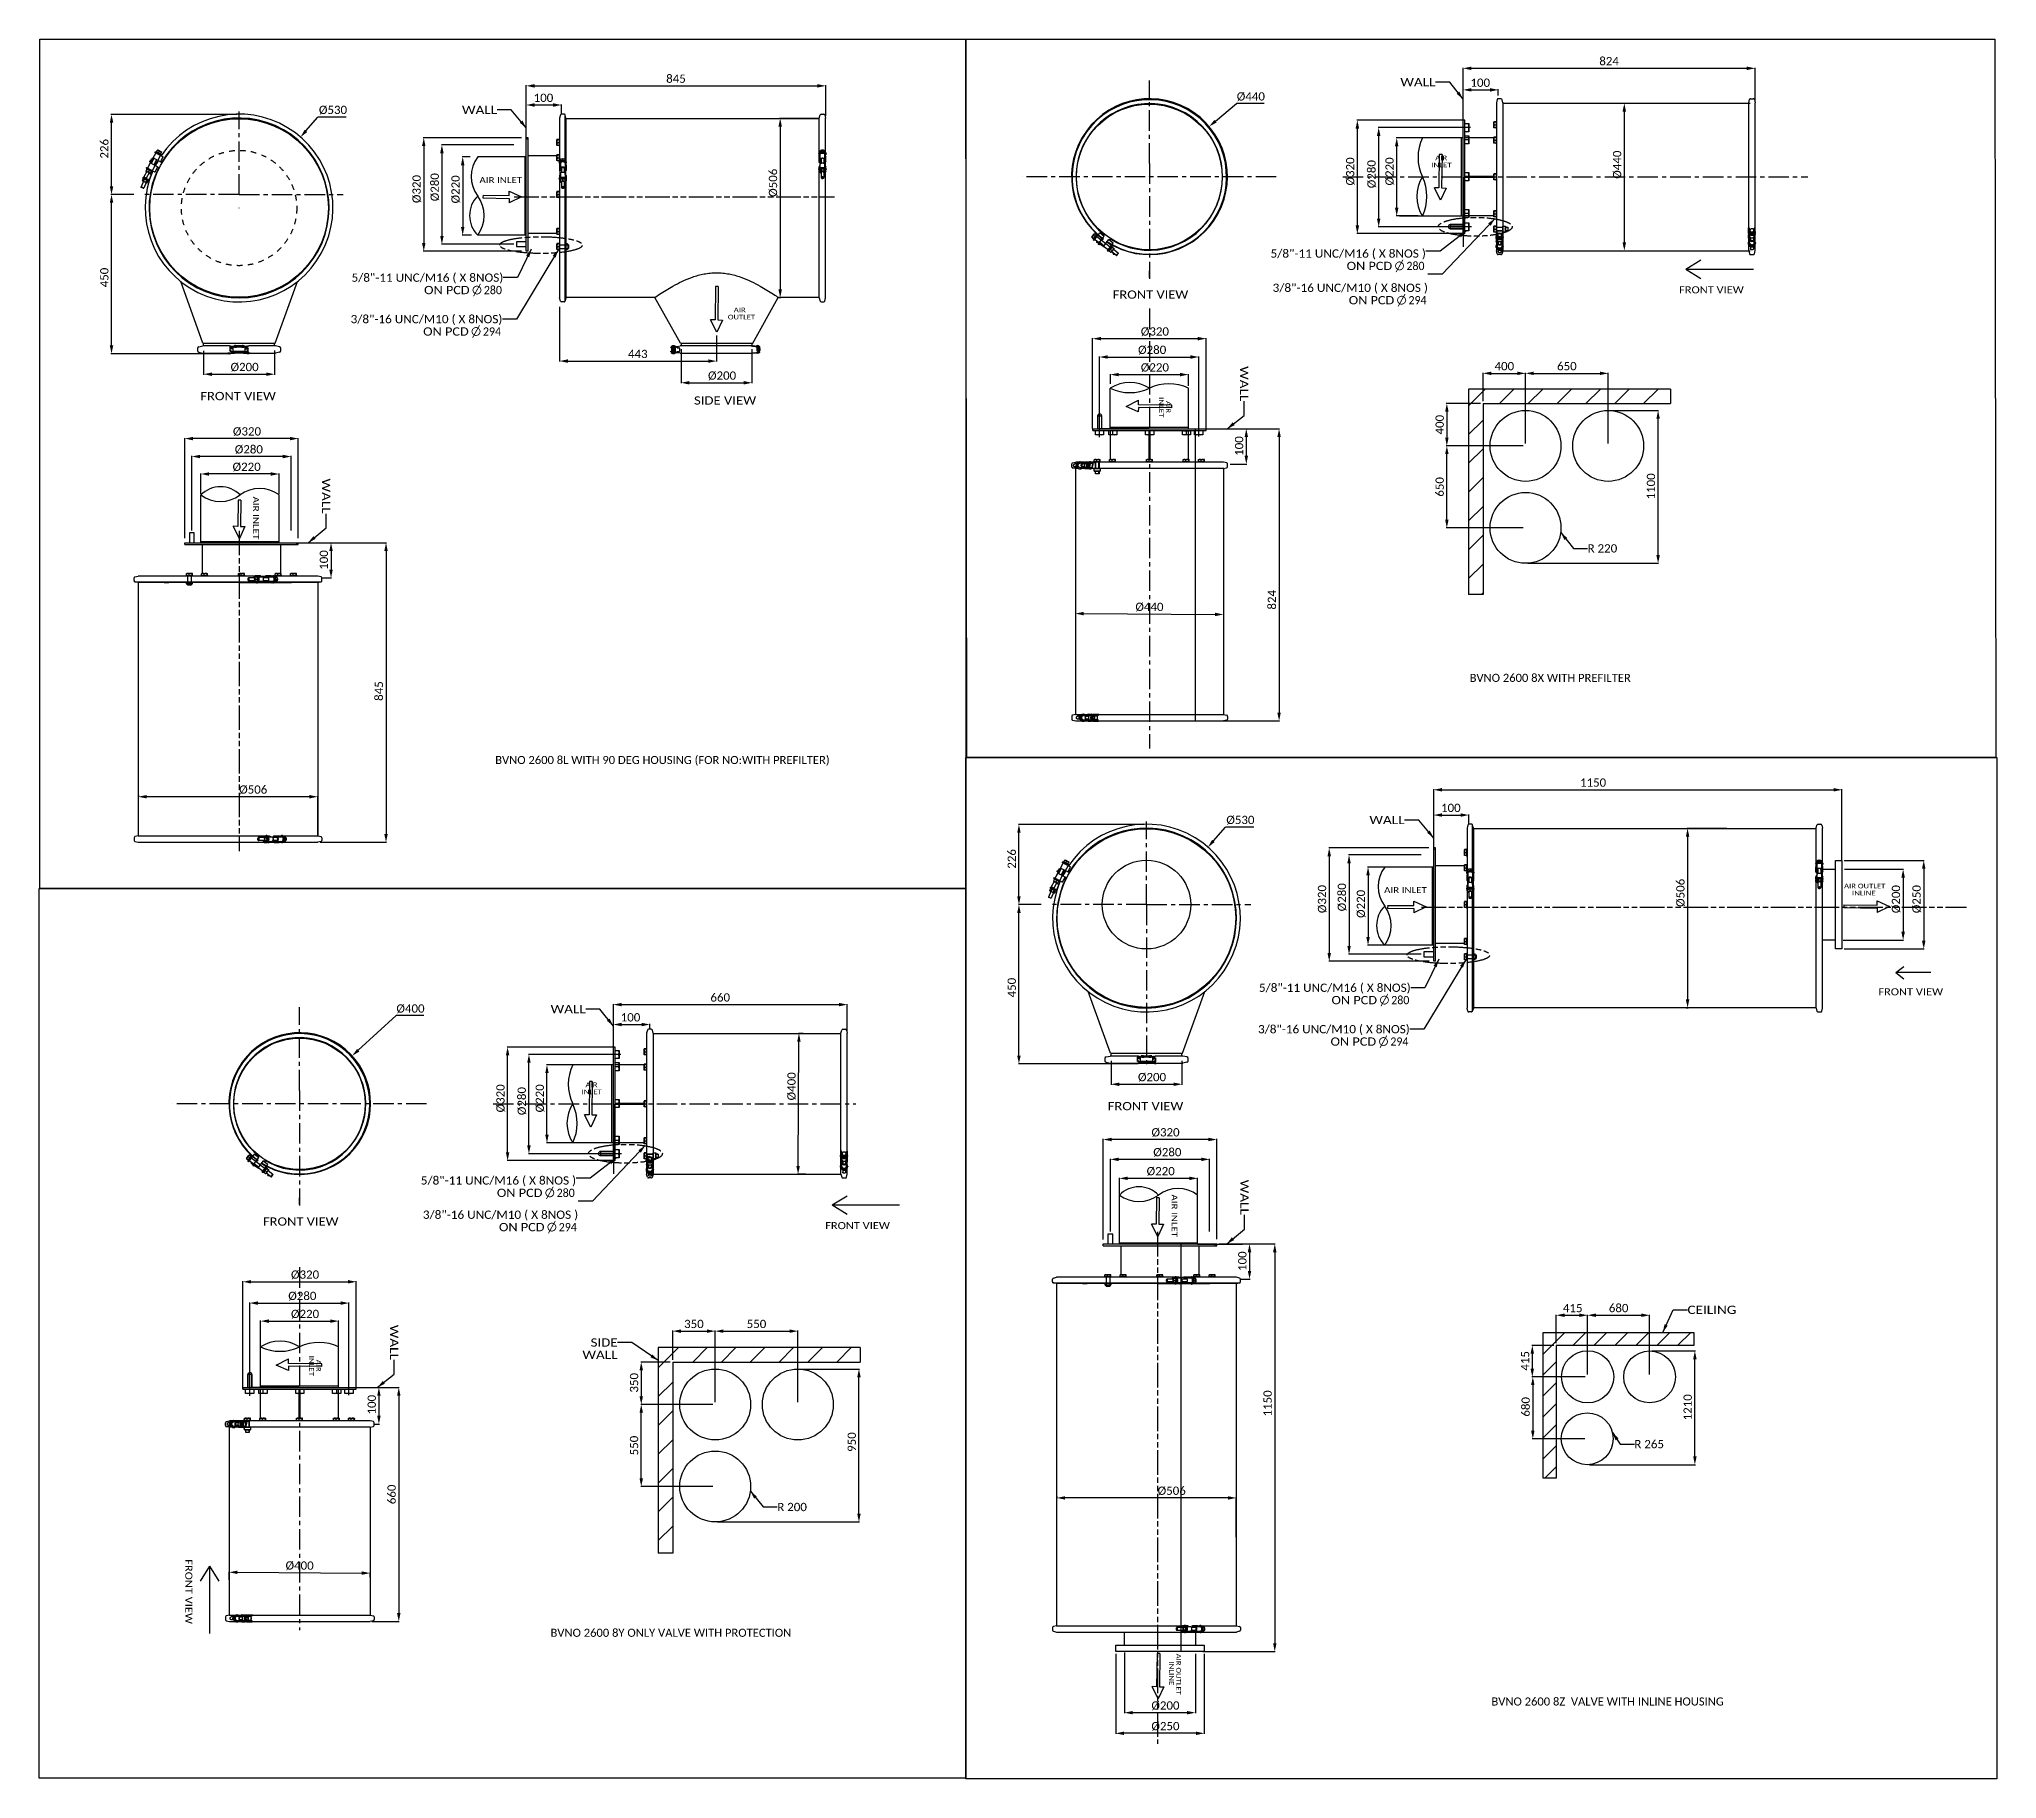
# Model space of a CAD drawing. Header units: millimetres. Extents: x 374 to 5899, y -2909 to 2000.
import ezdxf
from ezdxf.enums import TextEntityAlignment as Align

# ---------------------------------------------------------------- set-up
doc = ezdxf.new("R2010")
doc.units = ezdxf.units.MM
doc.header["$LTSCALE"] = 154
doc.header["$PDMODE"] = 3
doc.header["$PDSIZE"] = 8
for name, pattern in [('CENTER', [0.6, 0.375, -0.075, 0.075, -0.075]), ('DASHED', [0.2, 0.1, -0.1]), ('PHANTOM', [0.8, 0.45, -0.05, 0.1, -0.05, 0.1, -0.05])]:
    doc.linetypes.add(name, pattern=pattern)
doc.layers.get('0').update_dxf_attribs({"linetype": 'CONTINUOUS'})
doc.layers.get('Defpoints').update_dxf_attribs({"linetype": 'CONTINUOUS'})
for name, color, linetype in [('00_BUW_DATUM', 7, 'CONTINUOUS'), ('02___PRT_ALL_AXES', 7, 'CONTINUOUS'), ('03___PRT_ALL_CURVES', 7, 'CONTINUOUS'), ('DEFAULT_1', 7, 'CENTER'), ('DEFAULT_3', 7, 'PHANTOM')]:
    doc.layers.add(name, color=color, linetype=linetype)
doc.styles.get("Standard").update_dxf_attribs({"font": 'calibri.ttf'})
doc.dimstyles.new('DIMSTYLE_1', dxfattribs={"dimtxt": 23.333333, "dimasz": 23.333333, "dimexe": 1.5, "dimexo": 1, "dimgap": 0.875, "dimtad": 1, "dimdsep": 46, "dimtxsty": 'Standard', "dimblk": '_FILLED', "dimblk1": '_FILLED', "dimblk2": '_FILLED', "dimcen": 0.09, "dimazin": 2, "dimtp": 0.01, "dimtm": 0.01, "dimtfac": 1, "dimtofl": 0, "dimtmove": 0, "dimatfit": 3, "dimldrblk": '_FILLED', "dimfxl": 1, "dimtolj": 1, "dimarcsym": 0})
doc.dimstyles.new('DIMSTYLE_2', dxfattribs={"dimtxt": 23.333333, "dimasz": 23.333333, "dimexe": 1.5, "dimexo": 1, "dimtad": 1, "dimdec": 0, "dimdsep": 46, "dimtxsty": 'Standard', "dimblk": '_FILLED', "dimblk1": '_FILLED', "dimblk2": '_FILLED', "dimcen": 0.09, "dimazin": 2, "dimtp": 0.01, "dimtm": 0.01, "dimtfac": 1, "dimtdec": 0, "dimtofl": 0, "dimtmove": 0, "dimatfit": 1, "dimldrblk": '_FILLED', "dimfxl": 1, "dimtolj": 1, "dimarcsym": 0})
doc.dimstyles.new('DIMSTYLE_3', dxfattribs={"dimtxt": 23.333333, "dimasz": 23.333333, "dimexe": 1.5, "dimexo": 1, "dimgap": 0.875, "dimtad": 1, "dimdec": 0, "dimdsep": 46, "dimtxsty": 'Standard', "dimblk": '_FILLED', "dimblk1": '_FILLED', "dimblk2": '_FILLED', "dimcen": 0.09, "dimazin": 2, "dimtp": 0.01, "dimtm": 0.01, "dimtfac": 1, "dimtdec": 0, "dimtofl": 0, "dimtmove": 0, "dimatfit": 3, "dimldrblk": '_FILLED', "dimfxl": 1, "dimtolj": 1, "dimarcsym": 0})
doc.dimstyles.new('DIMSTYLE_5', dxfattribs={"dimtxt": 23.333333, "dimasz": 23.333333, "dimexe": 1.5, "dimexo": 1, "dimgap": 0.875, "dimtad": 1, "dimlfac": 0.15, "dimdsep": 46, "dimtxsty": 'Standard', "dimblk": '_FILLED', "dimblk1": '_FILLED', "dimblk2": '_FILLED', "dimcen": 0.09, "dimazin": 2, "dimtp": 0.01, "dimtm": 0.01, "dimtfac": 1, "dimtofl": 0, "dimtmove": 0, "dimatfit": 3, "dimldrblk": '_FILLED', "dimfxl": 1, "dimtolj": 1, "dimarcsym": 0})
doc.dimstyles.get("Standard").update_dxf_attribs({"dimtxt": 23.333333, "dimasz": 23.333333, "dimexe": 1.5, "dimexo": 1, "dimtad": 1, "dimdsep": 46, "dimtxsty": 'Standard', "dimblk": '_FILLED', "dimblk1": '_FILLED', "dimblk2": '_FILLED', "dimcen": 0.09, "dimazin": 2, "dimtol": 1, "dimtp": 0.01, "dimtm": 0.01, "dimtfac": 1, "dimtofl": 0, "dimtmove": 0, "dimatfit": 3, "dimldrblk": '_FILLED', "dimfxl": 1, "dimtolj": 1, "dimarcsym": 0})

msp = doc.modelspace()

# ---------------------------------------------------------------- texts
for s, height, width, p, p2 in [('WALL', 23.3333, 1.169125, (4215.678, 1866.932), (4314.913, 1866.932)), ('  AIR', 13.3333, 1.171582, (4302.97, 1658.338), (4347.899, 1658.338)), ('INLET', 13.3333, 1.192168, (4302.97, 1638.338), (4360.402, 1638.338)), ('5/8"-11 UNC/M16 ( X 8NOS )', 23.33333, 1.017192, (3849.231, 1383.484), (4287.661, 1383.484)), ('ON PCD ', 23.3333, 1.093311, (4064.088, 1348.484), (4201.727, 1348.484)), ('280', 23.3333, 0.911286, (4232.838, 1348.484), (4283.772, 1348.484)), ('3/8"-16 UNC/M10 ( X 8NOS )', 23.33333, 1.017192, (3855.059, 1286.787), (4293.49, 1286.787)), ('ON PCD ', 23.3333, 1.093311, (4069.917, 1251.787), (4207.556, 1251.787)), ('294', 23.3333, 0.911286, (4238.667, 1251.787), (4289.601, 1251.787)), ('FRONT VIEW', 20, 1.109888, (5002.325, 1282.745), (5184.893, 1282.745)), ('WALL', 23.3333, 1.169125, (1817.482, -748.809), (1916.717, -748.809)), ('INLET', 13.3333, 1.192168, (1904.774, -977.403), (1962.206, -977.403)), ('  AIR', 13.3333, 1.171582, (1904.774, -957.403), (1949.703, -957.403)), ('5/8"-11 UNC/M16 ( X 8NOS )', 23.33333, 1.017192, (1451.035, -1232.257), (1889.465, -1232.257)), ('ON PCD ', 23.3333, 1.093311, (1665.892, -1267.257), (1803.531, -1267.257)), ('280', 23.3333, 0.911286, (1834.642, -1267.257), (1885.576, -1267.257)), ('3/8"-16 UNC/M10 ( X 8NOS )', 23.33333, 1.017192, (1456.863, -1328.954), (1895.294, -1328.954)), ('ON PCD ', 23.3333, 1.093311, (1671.721, -1363.954), (1809.36, -1363.954)), ('294', 23.3333, 0.911286, (1840.471, -1363.954), (1891.405, -1363.954)), ('FRONT VIEW', 20, 1.109888, (2592.57, -1358.041), (2775.138, -1358.041))]:
    msp.add_text(s, height=height, dxfattribs=dict(width=width)).set_placement(p, p2, align=Align.FIT)
at = {"linetype": 'Continuous'}
for s, height, width, p, p2 in [('WALL', 23.3333, 1.169125, (1567.376, 1788.629), (1666.611, 1788.629)), ('AIR INLET', 16.6667, 1.181322, (1616.62, 1594.172), (1737.372, 1594.172)), ('5/8"-11 UNC/M16 ( X 8NOS)', 23.33333, 1.013348, (1255.59, 1315.424), (1683.943, 1315.424)), ('ON PCD ', 23.3333, 1.093311, (1460.37, 1280.424), (1598.009, 1280.424)), ('280', 23.3333, 0.911286, (1629.12, 1280.424), (1680.054, 1280.424)), ('FRONT VIEW', 23.3333, 1.109888, (3403.998, 1267.558), (3616.994, 1267.558)), ('3/8"-16 UNC/M10 ( X 8NOS)', 23.33333, 1.013348, (1253.004, 1198.399), (1681.357, 1198.399)), ('OUTLET', 13.3333, 1.152412, (2317.59, 1209.203), (2394.737, 1209.203)), ('   AIR', 13.3333, 1.176112, (2317.59, 1229.203), (2368.278, 1229.203)), ('ON PCD ', 23.3333, 1.093311, (1457.784, 1163.399), (1595.423, 1163.399)), ('294', 23.3333, 0.911286, (1626.534, 1163.399), (1677.468, 1163.399)), ('SIDE VIEW', 23.3333, 1.125894, (2222.225, 968.886), (2397.634, 968.886)), ('WALL', 23.3333, 1.169125, (4128.304, -215.161), (4227.538, -215.161)), ('AIR OUTLET', 13.3333, 1.156876, (5467.961, -396.378), (5584.277, -396.378)), ('AIR INLET', 16.6667, 1.181322, (4169.721, -409.618), (4290.473, -409.618)), ('    INLINE', 13.3333, 1.176109, (5467.961, -416.378), (5557.092, -416.378)), ('5/8"-11 UNC/M16 ( X 8NOS)', 23.33333, 1.013348, (3816.518, -688.366), (4244.871, -688.366)), ('ON PCD ', 23.3333, 1.093311, (4021.297, -723.366), (4158.937, -723.366)), ('280', 23.3333, 0.911286, (4190.048, -723.366), (4240.982, -723.366)), ('FRONT VIEW', 20, 1.109888, (5564.795, -698.244), (5747.363, -698.244)), ('3/8"-16 UNC/M10 ( X 8NOS)', 23.33333, 1.013348, (3813.932, -805.391), (4242.284, -805.391)), ('ON PCD ', 23.3333, 1.093311, (4018.711, -840.391), (4156.351, -840.391)), ('294', 23.3333, 0.911286, (4187.462, -840.391), (4238.395, -840.391)), ('FRONT VIEW', 23.3333, 1.109888, (1005.802, -1348.183), (1218.798, -1348.183)), ('CEILING', 23.3333, 1.167433, (5025.873, -1597.443), (5164.148, -1597.443)), ('R 265', 23.3333, 0.99355, (4876.08, -1976.249), (4959.699, -1976.249))]:
    msp.add_text(s, height=height, dxfattribs=dict(at, width=width)).set_placement(p, p2, align=Align.FIT)
for s, height, width, p, p2 in [('WALL', 23.3333, 1.169125, (3763.055, 1077.415), (3763.055, 978.181)), ('INLET', 13.3333, 1.192168, (3534.461, 990.123), (3534.461, 932.692)), ('  AIR', 13.3333, 1.171582, (3554.461, 990.123), (3554.461, 945.195)), ('WALL', 23.3333, 1.169125, (1364.679, -1627.896), (1364.679, -1727.131)), ('INLET', 13.3333, 1.192168, (1136.085, -1715.188), (1136.085, -1772.62)), ('  AIR', 13.3333, 1.171582, (1156.085, -1715.188), (1156.085, -1760.117)), ('FRONT VIEW', 20, 1.109888, (786.512, -2289.656), (786.512, -2472.225))]:
    msp.add_text(s, height=height, rotation=270, dxfattribs=dict(width=width)).set_placement(p, p2, align=Align.FIT)
at = {"color": 0, "linetype": 'Continuous'}
for s, width, p, p2 in [('FRONT VIEW', 1.109888, (829.114, 981.291), (1042.11, 981.291)), ('R 220', 0.99355, (4744.132, 551.411), (4827.75, 551.411)), ('FRONT VIEW', 1.109888, (3390.041, -1022.5), (3603.037, -1022.5)), ('WALL', 1.169125, (1907.234, -1724.585), (2006.469, -1724.585)), ('SIDE', 1.140412, (1930.386, -1689.585), (2006.469, -1689.585)), ('R 200', 0.99355, (2457.189, -2153.789), (2540.808, -2153.789))]:
    msp.add_text(s, height=23.3333, dxfattribs=dict(at, width=width)).set_placement(p, p2, align=Align.FIT)
at = {"linetype": 'Continuous'}
for s, height, width, p, p2 in [('WALL', 23.3333, 1.169125, (1172.123, 760.225), (1172.123, 660.99)), ('AIR INLET', 16.6667, 1.181322, (977.666, 709.288), (977.666, 588.536)), ('AIR INLET', 16.6667, 1.181322, (3569.878, -1259.921), (3569.878, -1380.673)), ('WALL', 23.3333, 1.169125, (3764.335, -1218.504), (3764.335, -1317.739)), ('    INLINE', 13.3333, 1.176109, (3563.119, -2555.96), (3563.119, -2645.091)), ('AIR OUTLET', 13.3333, 1.156876, (3583.119, -2555.96), (3583.119, -2672.276))]:
    msp.add_text(s, height=height, rotation=270, dxfattribs=dict(at, width=width)).set_placement(p, p2, align=Align.FIT)
at = {"color": 0, "linetype": 'Continuous'}
for s, p, p2 in [('BVNO 2600 8X WITH PREFILTER', (4411.162, 186.29), (4411.162, 186.29)), ('BVNO 2600 8L WITH 90 DEG HOUSING (FOR NO:WITH PREFILTER)', (1661.153, -45.485), (1661.153, -45.485)), ('BVNO 2600 8Y ONLY VALVE WITH PROTECTION', (1817.191, -2508.437), (1817.191, -2508.437)), ('BVNO 2600 8Z  VALVE WITH INLINE HOUSING ', (4472.71, -2702.377), (4472.71, -2702.377))]:
    msp.add_text(s, height=22.75, dxfattribs=at).set_placement(p, p2, align=Align.FIT)

# ---------------------------------------------------------------- blocks, each defined once
blk = doc.blocks.new('_FILLED')
at = {"color": 0, "linetype": 'ByBlock'}
blk.add_solid([(0, 0), (-1, 0.21), (-1, -0.21)], dxfattribs=at)
blk = doc.blocks.new('*D1')
at = {"color": 0, "linetype": 'Continuous', "lineweight": -2}
for p, q in [((1735.5, 1721.6), (1458, 1721.6)), ((1459.5, 1698.3), (1459.5, 1424.9)), ((1735.8, 1401.6), (1458, 1401.6))]:
    blk.add_line(p, q, dxfattribs=at)
at = {"layer": 'Defpoints', "color": 0}
for p in [(1736.5, 1721.6), (1459.5, 1401.6), (1736.8, 1401.6)]:
    blk.add_point(p, dxfattribs=at)
at = {"color": 0, "linetype": 'ByBlock', "lineweight": -2, "xscale": 23.3333333333, "yscale": 23.3333333333, "zscale": 23.3333333333}
for p, rotation in [((1459.5, 1721.6), 90), ((1459.5, 1401.6), 270)]:
    blk.add_blockref('_FILLED', p, dxfattribs=dict(at, rotation=rotation))
at = {"color": 0, "insert": (1427.5, 1577.1), "char_height": 23.33, "attachment_point": 2, "rotation": 90, "line_spacing_factor": 0.9}
blk.add_mtext('\\A1;%%c320', dxfattribs=at)
blk = doc.blocks.new('*D2')
at = {"color": 0, "linetype": 'Continuous', "lineweight": -2}
for p in [(1127.1, 1741.3), (1240.8, 1780.4)]:
    blk.add_line(p, (1161, 1780.4), dxfattribs=at)
at = {"color": 0, "linetype": 'Continuous'}
for p, q in [((938.2, 1523.6), (938.4, 1523.6)), ((938.3, 1523.5), (938.3, 1523.7))]:
    blk.add_line(p, q, dxfattribs=at)
at = {"layer": 'Defpoints', "color": 0}
for p in [(1111.8, 1723.7), (764.7, 1323.5)]:
    blk.add_point(p, dxfattribs=at)
at = {"color": 0, "linetype": 'ByBlock', "lineweight": -2, "xscale": 23.3333333333, "yscale": 23.3333333333, "zscale": 23.3333333333, "rotation": 229.064636667102}
blk.add_blockref('_FILLED', (1111.8, 1723.7), dxfattribs=at)
at = {"color": 0, "insert": (1163.6, 1812.2), "char_height": 23.33, "attachment_point": 1, "line_spacing_factor": 0.9}
blk.add_mtext('\\A1;%%c530', dxfattribs=at)
blk = doc.blocks.new('*D3')
at = {"color": 0, "linetype": 'Continuous', "lineweight": -2}
for p, q in [((1748.8, 1728.3), (1748.8, 1815.8)), ((1772.1, 1814.3), (1824.6, 1814.3)), ((1848, 1789.5), (1848, 1815.8))]:
    blk.add_line(p, q, dxfattribs=at)
at = {"layer": 'Defpoints', "color": 0}
for p in [(1848, 1814.3), (1848, 1788.5), (1748.8, 1727.3)]:
    blk.add_point(p, dxfattribs=at)
at = {"color": 0, "linetype": 'ByBlock', "lineweight": -2, "xscale": 23.3333333333, "yscale": 23.3333333333, "zscale": 23.3333333333, "rotation": 180}
blk.add_blockref('_FILLED', (1748.8, 1814.3), dxfattribs=at)
at = {"color": 0, "linetype": 'ByBlock', "lineweight": -2, "xscale": 23.3333333333, "yscale": 23.3333333333, "zscale": 23.3333333333}
blk.add_blockref('_FILLED', (1848, 1814.3), dxfattribs=at)
at = {"color": 0, "insert": (1797.3, 1846.3), "char_height": 23.333, "attachment_point": 2, "line_spacing_factor": 0.9}
blk.add_mtext('\\A1;\\A1;100', dxfattribs=at)
blk = doc.blocks.new('*D4')
at = {"color": 0, "linetype": 'Continuous', "lineweight": -2}
for p, q in [((1842.8, 1244.7), (1842.8, 1090.1)), ((2285.8, 1163.7), (2285.8, 1090.1)), ((1866.2, 1091.6), (2262.5, 1091.6))]:
    blk.add_line(p, q, dxfattribs=at)
at = {"layer": 'Defpoints', "color": 0}
for p in [(1842.8, 1245.7), (2285.8, 1164.7), (2285.8, 1091.6)]:
    blk.add_point(p, dxfattribs=at)
at = {"color": 0, "linetype": 'ByBlock', "lineweight": -2, "xscale": 23.3333333333, "yscale": 23.3333333333, "zscale": 23.3333333333, "rotation": 180}
blk.add_blockref('_FILLED', (1842.8, 1091.6), dxfattribs=at)
at = {"color": 0, "linetype": 'ByBlock', "lineweight": -2, "xscale": 23.3333333333, "yscale": 23.3333333333, "zscale": 23.3333333333}
blk.add_blockref('_FILLED', (2285.8, 1091.6), dxfattribs=at)
at = {"color": 0, "insert": (2063.5, 1123.5), "char_height": 23.33, "attachment_point": 2, "line_spacing_factor": 0.9}
blk.add_mtext('\\A1;443', dxfattribs=at)
blk = doc.blocks.new('*D5')
at = {"color": 0, "linetype": 'Continuous', "lineweight": -2}
for p, q in [((838.3, 1121), (838.3, 1053.1)), ((1038.3, 1121.2), (1038.3, 1053.1)), ((861.6, 1054.6), (1014.9, 1054.6))]:
    blk.add_line(p, q, dxfattribs=at)
at = {"layer": 'Defpoints', "color": 0}
for p in [(838.3, 1122), (1038.3, 1122.2), (1038.3, 1054.6)]:
    blk.add_point(p, dxfattribs=at)
at = {"color": 0, "linetype": 'ByBlock', "lineweight": -2, "xscale": 23.3333333333, "yscale": 23.3333333333, "zscale": 23.3333333333, "rotation": 180}
blk.add_blockref('_FILLED', (838.3, 1054.6), dxfattribs=at)
at = {"color": 0, "linetype": 'ByBlock', "lineweight": -2, "xscale": 23.3333333333, "yscale": 23.3333333333, "zscale": 23.3333333333}
blk.add_blockref('_FILLED', (1038.3, 1054.6), dxfattribs=at)
at = {"color": 0, "insert": (953.8, 1086.6), "char_height": 23.33, "attachment_point": 2, "line_spacing_factor": 0.9}
blk.add_mtext('\\A1;%%c200', dxfattribs=at)
blk = doc.blocks.new('*D7')
at = {"color": 0, "linetype": 'Continuous', "lineweight": -2}
for p, q in [((931.6, 1787.6), (576.8, 1787.6)), ((578.3, 1584.9), (578.3, 1764.3)), ((629.2, 1561.6), (576.8, 1561.6))]:
    blk.add_line(p, q, dxfattribs=at)
at = {"layer": 'Defpoints', "color": 0}
for p in [(578.3, 1787.6), (932.6, 1787.6), (630.2, 1561.6)]:
    blk.add_point(p, dxfattribs=at)
at = {"color": 0, "linetype": 'ByBlock', "lineweight": -2, "xscale": 23.3333333333, "yscale": 23.3333333333, "zscale": 23.3333333333}
for p, rotation in [((578.3, 1787.6), 90), ((578.3, 1561.6), 270)]:
    blk.add_blockref('_FILLED', p, dxfattribs=dict(at, rotation=rotation))
at = {"color": 0, "insert": (546.3, 1690.7), "char_height": 23.33, "attachment_point": 2, "rotation": 90, "line_spacing_factor": 0.9}
blk.add_mtext('\\A1;226', dxfattribs=at)
blk = doc.blocks.new('*D8')
at = {"color": 0, "linetype": 'Continuous', "lineweight": -2}
for p, q in [((641.3, 1561.6), (576.8, 1561.6)), ((578.3, 1135.7), (578.3, 1538.3)), ((911.3, 1112.4), (576.8, 1112.4))]:
    blk.add_line(p, q, dxfattribs=at)
at = {"layer": 'Defpoints', "color": 0}
for p in [(578.3, 1561.6), (642.3, 1561.6), (912.3, 1112.4)]:
    blk.add_point(p, dxfattribs=at)
at = {"color": 0, "linetype": 'ByBlock', "lineweight": -2, "xscale": 23.3333333333, "yscale": 23.3333333333, "zscale": 23.3333333333}
for p, rotation in [((578.3, 1561.6), 90), ((578.3, 1112.4), 270)]:
    blk.add_blockref('_FILLED', p, dxfattribs=dict(at, rotation=rotation))
at = {"color": 0, "insert": (546.3, 1327.4), "char_height": 23.333, "attachment_point": 2, "rotation": 90, "line_spacing_factor": 0.9}
blk.add_mtext('\\A1;\\A1;450', dxfattribs=at)
blk = doc.blocks.new('*D27')
at = {"color": 0, "linetype": 'Continuous', "lineweight": -2}
for p, q in [((2185.8, 1124.9), (2185.8, 1028.9)), ((2385.8, 1124.9), (2385.8, 1028.9)), ((2209.1, 1030.4), (2362.5, 1030.4))]:
    blk.add_line(p, q, dxfattribs=at)
at = {"layer": 'Defpoints', "color": 0}
for p in [(2185.8, 1125.9), (2385.8, 1125.9), (2385.8, 1030.4)]:
    blk.add_point(p, dxfattribs=at)
at = {"color": 0, "linetype": 'ByBlock', "lineweight": -2, "xscale": 23.3333333333, "yscale": 23.3333333333, "zscale": 23.3333333333, "rotation": 180}
blk.add_blockref('_FILLED', (2185.8, 1030.4), dxfattribs=at)
at = {"color": 0, "linetype": 'ByBlock', "lineweight": -2, "xscale": 23.3333333333, "yscale": 23.3333333333, "zscale": 23.3333333333}
blk.add_blockref('_FILLED', (2385.8, 1030.4), dxfattribs=at)
at = {"color": 0, "insert": (2301.4, 1062.4), "char_height": 23.33, "attachment_point": 2, "line_spacing_factor": 0.9}
blk.add_mtext('\\A1;%%c200', dxfattribs=at)
blk = doc.blocks.new('*D28')
at = {"color": 0, "linetype": 'Continuous', "lineweight": -2}
for p, q in [((1748.8, 1728.3), (1748.8, 1869.8)), ((1772.1, 1868.3), (2570.4, 1868.3)), ((2593.8, 1784.1), (2593.8, 1869.8))]:
    blk.add_line(p, q, dxfattribs=at)
at = {"layer": 'Defpoints', "color": 0}
for p in [(2593.8, 1868.3), (2593.8, 1783.1), (1748.8, 1727.3)]:
    blk.add_point(p, dxfattribs=at)
at = {"color": 0, "linetype": 'ByBlock', "lineweight": -2, "xscale": 23.3333333333, "yscale": 23.3333333333, "zscale": 23.3333333333, "rotation": 180}
blk.add_blockref('_FILLED', (1748.8, 1868.3), dxfattribs=at)
at = {"color": 0, "linetype": 'ByBlock', "lineweight": -2, "xscale": 23.3333333333, "yscale": 23.3333333333, "zscale": 23.3333333333}
blk.add_blockref('_FILLED', (2593.8, 1868.3), dxfattribs=at)
at = {"color": 0, "insert": (2171.3, 1900.3), "char_height": 23.333, "attachment_point": 2, "line_spacing_factor": 0.9}
blk.add_mtext('\\A1;{\\A1;845}', dxfattribs=at)
blk = doc.blocks.new('*D32')
at = {"color": 0, "linetype": 'Continuous', "lineweight": -2}
for p, q in [((2575.8, 1776.6), (2463.9, 1776.6)), ((2465.4, 1753.3), (2465.4, 1293.9)), ((2461.8, 1270.6), (2466.9, 1270.6))]:
    blk.add_line(p, q, dxfattribs=at)
at = {"layer": 'Defpoints', "color": 0}
for p in [(2576.8, 1776.6), (2460.8, 1270.6), (2465.4, 1270.6)]:
    blk.add_point(p, dxfattribs=at)
at = {"color": 0, "linetype": 'ByBlock', "lineweight": -2, "xscale": 23.3333333333, "yscale": 23.3333333333, "zscale": 23.3333333333}
for p, rotation in [((2465.4, 1776.6), 90), ((2465.4, 1270.6), 270)]:
    blk.add_blockref('_FILLED', p, dxfattribs=dict(at, rotation=rotation))
at = {"color": 0, "insert": (2433.4, 1594.7), "char_height": 23.333, "attachment_point": 2, "rotation": 90, "line_spacing_factor": 0.9}
blk.add_mtext('\\A1;\\A1;%%C506', dxfattribs=at)
blk = doc.blocks.new('*D33')
at = {"color": 0, "linetype": 'Continuous', "lineweight": -2}
for p, q in [((1590.2, 1667.7), (1567.9, 1667.7)), ((1569.4, 1644.4), (1569.4, 1470.3)), ((1594, 1447), (1567.9, 1447))]:
    blk.add_line(p, q, dxfattribs=at)
at = {"layer": 'Defpoints', "color": 0}
for p in [(1591.2, 1667.7), (1569.4, 1447), (1595, 1447)]:
    blk.add_point(p, dxfattribs=at)
at = {"color": 0, "linetype": 'ByBlock', "lineweight": -2, "xscale": 23.3333333333, "yscale": 23.3333333333, "zscale": 23.3333333333}
for p, rotation in [((1569.4, 1667.7), 90), ((1569.4, 1447), 270)]:
    blk.add_blockref('_FILLED', p, dxfattribs=dict(at, rotation=rotation))
at = {"color": 0, "insert": (1537.4, 1576.1), "char_height": 23.33, "attachment_point": 2, "rotation": 90, "line_spacing_factor": 0.9}
blk.add_mtext('\\A1;%%c220', dxfattribs=at)
blk = doc.blocks.new('*D34')
at = {"color": 0, "linetype": 'Continuous', "lineweight": -2}
for p, q in [((1713.8, 1701.6), (1509.2, 1701.6)), ((1510.7, 1678.3), (1510.7, 1444.9)), ((1713.8, 1421.6), (1509.2, 1421.6))]:
    blk.add_line(p, q, dxfattribs=at)
at = {"layer": 'Defpoints', "color": 0}
for p in [(1714.8, 1701.6), (1510.7, 1421.6), (1714.8, 1421.6)]:
    blk.add_point(p, dxfattribs=at)
at = {"color": 0, "linetype": 'ByBlock', "lineweight": -2, "xscale": 23.3333333333, "yscale": 23.3333333333, "zscale": 23.3333333333}
for p, rotation in [((1510.7, 1701.6), 90), ((1510.7, 1421.6), 270)]:
    blk.add_blockref('_FILLED', p, dxfattribs=dict(at, rotation=rotation))
at = {"color": 0, "insert": (1478.7, 1582.3), "char_height": 23.33, "attachment_point": 2, "rotation": 90, "line_spacing_factor": 0.9}
blk.add_mtext('\\A1;%%c280', dxfattribs=at)
blk = doc.blocks.new('ARROW_4_BL0', base_point=(1339.8, 1438.7))
at = {"color": 7, "linetype": 'Continuous'}
for p, q in [((1295.8, 1443.7), (1295.7, 1435.9)), ((1295.8, 1443.4), (1369.8, 1442.6)), ((1404.2, 1439.5), (1369.5, 1422)), ((1369.8, 1442.6), (1369.9, 1455.3)), ((1369.9, 1455.3), (1404.2, 1439.5)), ((1295.7, 1435.9), (1369.7, 1434.8)), ((1369.7, 1434.8), (1369.5, 1422))]:
    blk.add_line(p, q, dxfattribs=at)
blk = doc.blocks.new('ARROW_4_BL2', base_point=(1987.9, 1121.4))
at = {"color": 7, "linetype": 'Continuous'}
for p, q in [((1985.1, 1185.8), (1984, 1091.6)), ((1992.9, 1185.7), (1985.1, 1185.8)), ((1992.9, 1185.7), (1991.7, 1091.5)), ((1984, 1091.6), (1971.2, 1091.7)), ((1988.7, 1057), (1971.2, 1091.7)), ((2004.5, 1091.3), (1988.7, 1057)), ((1991.7, 1091.5), (2004.5, 1091.3))]:
    blk.add_line(p, q, dxfattribs=at)
blk = doc.blocks.new('*D416')
at = {"color": 0, "linetype": 'Continuous', "lineweight": -2}
for p, q in [((4296.4, -282.2), (4013.4, -282.2)), ((4014.9, -305.5), (4014.9, -578.9)), ((4296.7, -602.2), (4013.4, -602.2))]:
    blk.add_line(p, q, dxfattribs=at)
at = {"layer": 'Defpoints', "color": 0}
for p in [(4297.4, -282.2), (4014.9, -602.2), (4297.7, -602.2)]:
    blk.add_point(p, dxfattribs=at)
at = {"color": 0, "linetype": 'ByBlock', "lineweight": -2, "xscale": 23.3333333333, "yscale": 23.3333333333, "zscale": 23.3333333333}
for p, rotation in [((4014.9, -282.2), 90), ((4014.9, -602.2), 270)]:
    blk.add_blockref('_FILLED', p, dxfattribs=dict(at, rotation=rotation))
at = {"color": 0, "insert": (3982.9, -426.6), "char_height": 23.33, "attachment_point": 2, "rotation": 90, "line_spacing_factor": 0.9}
blk.add_mtext('\\A1;%%c320', dxfattribs=at)
blk = doc.blocks.new('*D417')
at = {"color": 0, "linetype": 'Continuous', "lineweight": -2}
for p in [(3688.1, -262.5), (3801.8, -223.4)]:
    blk.add_line(p, (3722, -223.4), dxfattribs=at)
at = {"color": 0, "linetype": 'Continuous'}
for p, q in [((3499.1, -480.2), (3499.3, -480.2)), ((3499.2, -480.3), (3499.2, -480.1))]:
    blk.add_line(p, q, dxfattribs=at)
at = {"layer": 'Defpoints', "color": 0}
for p in [(3672.8, -280.1), (3325.6, -680.3)]:
    blk.add_point(p, dxfattribs=at)
at = {"color": 0, "linetype": 'ByBlock', "lineweight": -2, "xscale": 23.3333333333, "yscale": 23.3333333333, "zscale": 23.3333333333, "rotation": 229.0646366671019}
blk.add_blockref('_FILLED', (3672.8, -280.1), dxfattribs=at)
at = {"color": 0, "insert": (3724.5, -191.6), "char_height": 23.33, "attachment_point": 1, "line_spacing_factor": 0.9}
blk.add_mtext('\\A1;%%c530', dxfattribs=at)
blk = doc.blocks.new('*D418')
at = {"color": 0, "linetype": 'Continuous', "lineweight": -2}
for p, q in [((4309.7, -275.5), (4309.7, -188)), ((4333.1, -189.5), (4385.6, -189.5)), ((4408.9, -214.3), (4408.9, -188))]:
    blk.add_line(p, q, dxfattribs=at)
at = {"layer": 'Defpoints', "color": 0}
for p in [(4408.9, -189.5), (4408.9, -215.3), (4309.7, -276.5)]:
    blk.add_point(p, dxfattribs=at)
at = {"color": 0, "linetype": 'ByBlock', "lineweight": -2, "xscale": 23.3333333333, "yscale": 23.3333333333, "zscale": 23.3333333333, "rotation": 180}
blk.add_blockref('_FILLED', (4309.7, -189.5), dxfattribs=at)
at = {"color": 0, "linetype": 'ByBlock', "lineweight": -2, "xscale": 23.3333333333, "yscale": 23.3333333333, "zscale": 23.3333333333}
blk.add_blockref('_FILLED', (4408.9, -189.5), dxfattribs=at)
at = {"color": 0, "insert": (4358.2, -157.5), "char_height": 23.333, "attachment_point": 2, "line_spacing_factor": 0.9}
blk.add_mtext('\\A1;\\A1;100', dxfattribs=at)
blk = doc.blocks.new('*D420')
at = {"color": 0, "linetype": 'Continuous', "lineweight": -2}
for p, q in [((3399.2, -882.8), (3399.2, -950.7)), ((3599.2, -882.6), (3599.2, -950.7)), ((3422.5, -949.2), (3575.9, -949.2))]:
    blk.add_line(p, q, dxfattribs=at)
at = {"layer": 'Defpoints', "color": 0}
for p in [(3399.2, -881.8), (3599.2, -881.6), (3599.2, -949.2)]:
    blk.add_point(p, dxfattribs=at)
at = {"color": 0, "linetype": 'ByBlock', "lineweight": -2, "xscale": 23.3333333333, "yscale": 23.3333333333, "zscale": 23.3333333333, "rotation": 180}
blk.add_blockref('_FILLED', (3399.2, -949.2), dxfattribs=at)
at = {"color": 0, "linetype": 'ByBlock', "lineweight": -2, "xscale": 23.3333333333, "yscale": 23.3333333333, "zscale": 23.3333333333}
blk.add_blockref('_FILLED', (3599.2, -949.2), dxfattribs=at)
at = {"color": 0, "insert": (3514.8, -917.2), "char_height": 23.33, "attachment_point": 2, "line_spacing_factor": 0.9}
blk.add_mtext('\\A1;%%c200', dxfattribs=at)
blk = doc.blocks.new('*D422')
at = {"color": 0, "linetype": 'Continuous', "lineweight": -2}
for p, q in [((3492.5, -216.2), (3137.7, -216.2)), ((3139.2, -418.9), (3139.2, -239.5)), ((3190.2, -442.2), (3137.7, -442.2))]:
    blk.add_line(p, q, dxfattribs=at)
at = {"layer": 'Defpoints', "color": 0}
for p in [(3139.2, -216.2), (3493.5, -216.2), (3191.2, -442.2)]:
    blk.add_point(p, dxfattribs=at)
at = {"color": 0, "linetype": 'ByBlock', "lineweight": -2, "xscale": 23.3333333333, "yscale": 23.3333333333, "zscale": 23.3333333333}
for p, rotation in [((3139.2, -216.2), 90), ((3139.2, -442.2), 270)]:
    blk.add_blockref('_FILLED', p, dxfattribs=dict(at, rotation=rotation))
at = {"color": 0, "insert": (3107.2, -313.1), "char_height": 23.33, "attachment_point": 2, "rotation": 90, "line_spacing_factor": 0.9}
blk.add_mtext('\\A1;226', dxfattribs=at)
blk = doc.blocks.new('*D423')
at = {"color": 0, "linetype": 'Continuous', "lineweight": -2}
for p, q in [((3202.2, -442.2), (3137.7, -442.2)), ((3139.2, -868.1), (3139.2, -465.5)), ((3472.2, -891.4), (3137.7, -891.4))]:
    blk.add_line(p, q, dxfattribs=at)
at = {"layer": 'Defpoints', "color": 0}
for p in [(3139.2, -442.2), (3203.2, -442.2), (3473.2, -891.4)]:
    blk.add_point(p, dxfattribs=at)
at = {"color": 0, "linetype": 'ByBlock', "lineweight": -2, "xscale": 23.3333333333, "yscale": 23.3333333333, "zscale": 23.3333333333}
for p, rotation in [((3139.2, -442.2), 90), ((3139.2, -891.4), 270)]:
    blk.add_blockref('_FILLED', p, dxfattribs=dict(at, rotation=rotation))
at = {"color": 0, "insert": (3107.2, -676.4), "char_height": 23.333, "attachment_point": 2, "rotation": 90, "line_spacing_factor": 0.9}
blk.add_mtext('\\A1;\\A1;450', dxfattribs=at)
blk = doc.blocks.new('*D424')
at = {"color": 0, "linetype": 'Continuous', "lineweight": -2}
for p, q in [((4649, -1686.2), (4586.5, -1686.2)), ((4588, -1709.5), (4588, -1751.6)), ((4737.5, -1774.9), (4586.5, -1774.9))]:
    blk.add_line(p, q, dxfattribs=at)
at = {"layer": 'Defpoints', "color": 0}
for p in [(4650, -1686.2), (4588, -1774.9), (4738.5, -1774.9)]:
    blk.add_point(p, dxfattribs=at)
at = {"color": 0, "linetype": 'ByBlock', "lineweight": -2, "xscale": 23.3333333333, "yscale": 23.3333333333, "zscale": 23.3333333333}
for p, rotation in [((4588, -1686.2), 90), ((4588, -1774.9), 270)]:
    blk.add_blockref('_FILLED', p, dxfattribs=dict(at, rotation=rotation))
at = {"color": 0, "insert": (4556, -1729.7), "char_height": 23.333, "attachment_point": 2, "rotation": 90, "line_spacing_factor": 0.9}
blk.add_mtext('\\A1;\\A1;415', dxfattribs=at)
blk = doc.blocks.new('*D425')
at = {"color": 0, "linetype": 'Continuous', "lineweight": -2}
for p, q in [((4655.7, -1679.5), (4655.7, -1599.5)), ((4679, -1601), (4720.8, -1601)), ((4744.1, -1768.2), (4744.1, -1599.5))]:
    blk.add_line(p, q, dxfattribs=at)
at = {"layer": 'Defpoints', "color": 0}
for p in [(4744.1, -1601), (4655.7, -1680.5), (4744.1, -1769.2)]:
    blk.add_point(p, dxfattribs=at)
at = {"color": 0, "linetype": 'ByBlock', "lineweight": -2, "xscale": 23.3333333333, "yscale": 23.3333333333, "zscale": 23.3333333333, "rotation": 180}
blk.add_blockref('_FILLED', (4655.7, -1601), dxfattribs=at)
at = {"color": 0, "linetype": 'ByBlock', "lineweight": -2, "xscale": 23.3333333333, "yscale": 23.3333333333, "zscale": 23.3333333333}
blk.add_blockref('_FILLED', (4744.1, -1601), dxfattribs=at)
at = {"color": 0, "insert": (4702.1, -1569), "char_height": 23.333, "attachment_point": 2, "line_spacing_factor": 0.9}
blk.add_mtext('\\A1;\\A1;415', dxfattribs=at)
blk = doc.blocks.new('*D426')
at = {"color": 0, "linetype": 'Continuous', "lineweight": -2}
for p, q in [((4744.1, -1768.2), (4744.1, -1599.5)), ((4767.5, -1601), (4895.8, -1601)), ((4919.1, -1768.2), (4919.1, -1599.5))]:
    blk.add_line(p, q, dxfattribs=at)
at = {"layer": 'Defpoints', "color": 0}
for p in [(4919.1, -1601), (4744.1, -1769.2), (4919.1, -1769.2)]:
    blk.add_point(p, dxfattribs=at)
at = {"color": 0, "linetype": 'ByBlock', "lineweight": -2, "xscale": 23.3333333333, "yscale": 23.3333333333, "zscale": 23.3333333333, "rotation": 180}
blk.add_blockref('_FILLED', (4744.1, -1601), dxfattribs=at)
at = {"color": 0, "linetype": 'ByBlock', "lineweight": -2, "xscale": 23.3333333333, "yscale": 23.3333333333, "zscale": 23.3333333333}
blk.add_blockref('_FILLED', (4919.1, -1601), dxfattribs=at)
at = {"color": 0, "insert": (4831.7, -1569), "char_height": 23.333, "attachment_point": 2, "line_spacing_factor": 0.9}
blk.add_mtext('\\A1;\\A1;680', dxfattribs=at)
blk = doc.blocks.new('*D427')
at = {"color": 0, "linetype": 'Continuous', "lineweight": -2}
for p, q in [((4737.5, -1774.9), (4588, -1774.9)), ((4589.5, -1798.2), (4589.5, -1926.2)), ((4736.4, -1949.6), (4588, -1949.6))]:
    blk.add_line(p, q, dxfattribs=at)
at = {"layer": 'Defpoints', "color": 0}
for p in [(4738.5, -1774.9), (4589.5, -1949.6), (4737.4, -1949.6)]:
    blk.add_point(p, dxfattribs=at)
at = {"color": 0, "linetype": 'ByBlock', "lineweight": -2, "xscale": 23.3333333333, "yscale": 23.3333333333, "zscale": 23.3333333333}
for p, rotation in [((4589.5, -1774.9), 90), ((4589.5, -1949.6), 270)]:
    blk.add_blockref('_FILLED', p, dxfattribs=dict(at, rotation=rotation))
at = {"color": 0, "insert": (4557.5, -1859.5), "char_height": 23.333, "attachment_point": 2, "rotation": 90, "line_spacing_factor": 0.9}
blk.add_mtext('\\A1;\\A1;680', dxfattribs=at)
blk = doc.blocks.new('*D428')
at = {"color": 0, "linetype": 'Continuous', "lineweight": -2}
for p, q in [((5468.6, -317.5), (5694.3, -317.5)), ((5692.8, -340.8), (5692.8, -543.9)), ((5468.6, -567.2), (5694.3, -567.2))]:
    blk.add_line(p, q, dxfattribs=at)
at = {"layer": 'Defpoints', "color": 0}
for p in [(5467.6, -317.5), (5467.6, -567.2), (5692.8, -567.2)]:
    blk.add_point(p, dxfattribs=at)
at = {"color": 0, "linetype": 'ByBlock', "lineweight": -2, "xscale": 23.3333333333, "yscale": 23.3333333333, "zscale": 23.3333333333}
for p, rotation in [((5692.8, -317.5), 90), ((5692.8, -567.2), 270)]:
    blk.add_blockref('_FILLED', p, dxfattribs=dict(at, rotation=rotation))
at = {"color": 0, "insert": (5660.8, -426.8), "char_height": 23.33, "attachment_point": 2, "rotation": 90, "line_spacing_factor": 0.9}
blk.add_mtext('\\A1;%%c250', dxfattribs=at)
blk = doc.blocks.new('*D429')
at = {"color": 0, "linetype": 'Continuous', "lineweight": -2}
for p, q in [((5468.7, -342.4), (5636.1, -342.4)), ((5634.6, -365.7), (5634.6, -519)), ((5465.1, -542.3), (5636.1, -542.3))]:
    blk.add_line(p, q, dxfattribs=at)
at = {"layer": 'Defpoints', "color": 0}
for p in [(5467.7, -342.4), (5464.1, -542.3), (5634.6, -542.3)]:
    blk.add_point(p, dxfattribs=at)
at = {"color": 0, "linetype": 'ByBlock', "lineweight": -2, "xscale": 23.3333333333, "yscale": 23.3333333333, "zscale": 23.3333333333}
for p, rotation in [((5634.6, -342.4), 90), ((5634.6, -542.3), 270)]:
    blk.add_blockref('_FILLED', p, dxfattribs=dict(at, rotation=rotation))
at = {"color": 0, "insert": (5602.6, -426.8), "char_height": 23.33, "attachment_point": 2, "rotation": 90, "line_spacing_factor": 0.9}
blk.add_mtext('\\A1;%%c200', dxfattribs=at)
blk = doc.blocks.new('*D430')
at = {"color": 0, "linetype": 'Continuous', "lineweight": -2}
for p, q in [((4309.7, -275.5), (4309.7, -116.7)), ((4333.1, -118.2), (5438.6, -118.2)), ((5461.9, -316.5), (5461.9, -116.7))]:
    blk.add_line(p, q, dxfattribs=at)
at = {"layer": 'Defpoints', "color": 0}
for p in [(5461.9, -118.2), (4309.7, -276.5), (5461.9, -317.5)]:
    blk.add_point(p, dxfattribs=at)
at = {"color": 0, "linetype": 'ByBlock', "lineweight": -2, "xscale": 23.3333333333, "yscale": 23.3333333333, "zscale": 23.3333333333, "rotation": 180}
blk.add_blockref('_FILLED', (4309.7, -118.2), dxfattribs=at)
at = {"color": 0, "linetype": 'ByBlock', "lineweight": -2, "xscale": 23.3333333333, "yscale": 23.3333333333, "zscale": 23.3333333333}
blk.add_blockref('_FILLED', (5461.9, -118.2), dxfattribs=at)
at = {"color": 0, "insert": (4759.6, -86.2), "char_height": 23.33, "attachment_point": 2, "line_spacing_factor": 0.9}
blk.add_mtext('\\A1;1150', dxfattribs=at)
blk = doc.blocks.new('*D431')
at = {"color": 0, "linetype": 'Continuous', "lineweight": -2}
for p, q in [((4925.8, -1701.8), (5048.4, -1701.8)), ((5046.9, -1999.4), (5046.9, -1725.1)), ((4749.7, -2022.7), (5048.4, -2022.7))]:
    blk.add_line(p, q, dxfattribs=at)
at = {"layer": 'Defpoints', "color": 0}
for p in [(4924.8, -1701.8), (5046.9, -1701.8), (4748.7, -2022.7)]:
    blk.add_point(p, dxfattribs=at)
at = {"color": 0, "linetype": 'ByBlock', "lineweight": -2, "xscale": 23.3333333333, "yscale": 23.3333333333, "zscale": 23.3333333333}
for p, rotation in [((5046.9, -1701.8), 90), ((5046.9, -2022.7), 270)]:
    blk.add_blockref('_FILLED', p, dxfattribs=dict(at, rotation=rotation))
at = {"color": 0, "insert": (5014.9, -1860.8), "char_height": 23.333, "attachment_point": 2, "rotation": 90, "line_spacing_factor": 0.9}
blk.add_mtext('\\A1;\\A1;1210', dxfattribs=at)
blk = doc.blocks.new('*D447')
at = {"color": 0, "linetype": 'Continuous', "lineweight": -2}
for p, q in [((5136.7, -227.2), (5024.8, -227.2)), ((5026.3, -250.5), (5026.3, -709.9)), ((5022.7, -733.2), (5027.8, -733.2))]:
    blk.add_line(p, q, dxfattribs=at)
at = {"layer": 'Defpoints', "color": 0}
for p in [(5137.7, -227.2), (5021.7, -733.2), (5026.3, -733.2)]:
    blk.add_point(p, dxfattribs=at)
at = {"color": 0, "linetype": 'ByBlock', "lineweight": -2, "xscale": 23.3333333333, "yscale": 23.3333333333, "zscale": 23.3333333333}
for p, rotation in [((5026.3, -227.2), 90), ((5026.3, -733.2), 270)]:
    blk.add_blockref('_FILLED', p, dxfattribs=dict(at, rotation=rotation))
at = {"color": 0, "insert": (4994.3, -409.1), "char_height": 23.333, "attachment_point": 2, "rotation": 90, "line_spacing_factor": 0.9}
blk.add_mtext('\\A1;\\A1;%%C506', dxfattribs=at)
blk = doc.blocks.new('*D448')
at = {"color": 0, "linetype": 'Continuous', "lineweight": -2}
for p, q in [((4170.5, -336.1), (4123, -336.1)), ((4124.5, -359.4), (4124.5, -533.3)), ((4170.5, -556.6), (4123, -556.6))]:
    blk.add_line(p, q, dxfattribs=at)
at = {"layer": 'Defpoints', "color": 0}
for p in [(4171.5, -336.1), (4124.5, -556.6), (4171.5, -556.6)]:
    blk.add_point(p, dxfattribs=at)
at = {"color": 0, "linetype": 'ByBlock', "lineweight": -2, "xscale": 23.3333333333, "yscale": 23.3333333333, "zscale": 23.3333333333}
for p, rotation in [((4124.5, -336.1), 90), ((4124.5, -556.6), 270)]:
    blk.add_blockref('_FILLED', p, dxfattribs=dict(at, rotation=rotation))
at = {"color": 0, "insert": (4092.5, -440.2), "char_height": 23.33, "attachment_point": 2, "rotation": 90, "line_spacing_factor": 0.9}
blk.add_mtext('\\A1;%%c220', dxfattribs=at)
blk = doc.blocks.new('*D449')
at = {"color": 0, "linetype": 'Continuous', "lineweight": -2}
for p, q in [((4274.7, -302.2), (4069.4, -302.2)), ((4070.9, -325.5), (4070.9, -558.9)), ((4274.7, -582.2), (4069.4, -582.2))]:
    blk.add_line(p, q, dxfattribs=at)
at = {"layer": 'Defpoints', "color": 0}
for p in [(4275.7, -302.2), (4070.9, -582.2), (4275.7, -582.2)]:
    blk.add_point(p, dxfattribs=at)
at = {"color": 0, "linetype": 'ByBlock', "lineweight": -2, "xscale": 23.3333333333, "yscale": 23.3333333333, "zscale": 23.3333333333}
for p, rotation in [((4070.9, -302.2), 90), ((4070.9, -582.2), 270)]:
    blk.add_blockref('_FILLED', p, dxfattribs=dict(at, rotation=rotation))
at = {"color": 0, "insert": (4038.9, -421.5), "char_height": 23.33, "attachment_point": 2, "rotation": 90, "line_spacing_factor": 0.9}
blk.add_mtext('\\A1;%%c280', dxfattribs=at)
blk = doc.blocks.new('ARROW_4_BL1', base_point=(2420.3, 1439.8))
at = {"color": 7, "linetype": 'Continuous'}
for p, q in [((2356, 1444.9), (2355.9, 1437.1)), ((2355.9, 1437.1), (2450.1, 1435.9)), ((2356, 1444.9), (2450.2, 1443.7)), ((2484.7, 1440.6), (2449.9, 1423.2)), ((2450.2, 1443.7), (2450.3, 1456.5)), ((2450.3, 1456.5), (2484.7, 1440.6)), ((2450.1, 1435.9), (2449.9, 1423.2))]:
    blk.add_line(p, q, dxfattribs=at)
blk = doc.blocks.new('*D450')
at = {"color": 0, "linetype": 'Continuous', "lineweight": -2}
for p, q in [((785.1, 591.8), (785.1, 874.4)), ((1081.8, 872.9), (808.4, 872.9)), ((1105.1, 592.1), (1105.1, 874.4))]:
    blk.add_line(p, q, dxfattribs=at)
at = {"layer": 'Defpoints', "color": 0}
for p in [(785.1, 872.9), (785.1, 590.8), (1105.1, 591.1)]:
    blk.add_point(p, dxfattribs=at)
at = {"color": 0, "linetype": 'ByBlock', "lineweight": -2, "xscale": 23.3333333333, "yscale": 23.3333333333, "zscale": 23.3333333333, "rotation": 180}
blk.add_blockref('_FILLED', (785.1, 872.9), dxfattribs=at)
at = {"color": 0, "linetype": 'ByBlock', "lineweight": -2, "xscale": 23.3333333333, "yscale": 23.3333333333, "zscale": 23.3333333333}
blk.add_blockref('_FILLED', (1105.1, 872.9), dxfattribs=at)
at = {"color": 0, "insert": (960.6, 904.9), "char_height": 23.33, "attachment_point": 2, "line_spacing_factor": 0.9}
blk.add_mtext('\\A1;%%c320', dxfattribs=at)
blk = doc.blocks.new('*D451')
at = {"color": 0, "linetype": 'Continuous', "lineweight": -2}
for p, q in [((1111.8, 578.8), (1199.3, 578.8)), ((1197.8, 555.5), (1197.8, 503)), ((1173, 479.6), (1199.3, 479.6))]:
    blk.add_line(p, q, dxfattribs=at)
at = {"layer": 'Defpoints', "color": 0}
for p in [(1110.8, 578.8), (1172, 479.6), (1197.8, 479.6)]:
    blk.add_point(p, dxfattribs=at)
at = {"color": 0, "linetype": 'ByBlock', "lineweight": -2, "xscale": 23.3333333333, "yscale": 23.3333333333, "zscale": 23.3333333333}
for p, rotation in [((1197.8, 578.8), 90), ((1197.8, 479.6), 270)]:
    blk.add_blockref('_FILLED', p, dxfattribs=dict(at, rotation=rotation))
at = {"color": 0, "insert": (1165.8, 530.3), "char_height": 23.333, "attachment_point": 2, "rotation": 90, "line_spacing_factor": 0.9}
blk.add_mtext('\\A1;\\A1;100', dxfattribs=at)
blk = doc.blocks.new('*D455')
at = {"color": 0, "linetype": 'Continuous', "lineweight": -2}
for p, q in [((1111.8, 578.8), (1354.5, 578.8)), ((1353, 555.5), (1353, -242.8)), ((1167.6, -266.2), (1354.5, -266.2))]:
    blk.add_line(p, q, dxfattribs=at)
at = {"layer": 'Defpoints', "color": 0}
for p in [(1110.8, 578.8), (1166.6, -266.2), (1353, -266.2)]:
    blk.add_point(p, dxfattribs=at)
at = {"color": 0, "linetype": 'ByBlock', "lineweight": -2, "xscale": 23.3333333333, "yscale": 23.3333333333, "zscale": 23.3333333333}
for p, rotation in [((1353, 578.8), 89.99999999999999), ((1353, -266.2), 270)]:
    blk.add_blockref('_FILLED', p, dxfattribs=dict(at, rotation=rotation))
at = {"color": 0, "insert": (1321.1, 156.3), "char_height": 23.333, "attachment_point": 2, "rotation": 90, "line_spacing_factor": 0.9}
blk.add_mtext('\\A1; {\\A1;845}', dxfattribs=at)
blk = doc.blocks.new('*D459')
at = {"color": 0, "linetype": 'Continuous', "lineweight": -2}
for p, q in [((654.1, -134.2), (654.1, -139.3)), ((1136.8, -137.8), (677.4, -137.8)), ((1160.1, -248.2), (1160.1, -136.3))]:
    blk.add_line(p, q, dxfattribs=at)
at = {"layer": 'Defpoints', "color": 0}
for p in [(654.1, -133.2), (654.1, -137.8), (1160.1, -249.2)]:
    blk.add_point(p, dxfattribs=at)
at = {"color": 0, "linetype": 'ByBlock', "lineweight": -2, "xscale": 23.3333333333, "yscale": 23.3333333333, "zscale": 23.3333333333, "rotation": 180}
blk.add_blockref('_FILLED', (654.1, -137.8), dxfattribs=at)
at = {"color": 0, "linetype": 'ByBlock', "lineweight": -2, "xscale": 23.3333333333, "yscale": 23.3333333333, "zscale": 23.3333333333}
blk.add_blockref('_FILLED', (1160.1, -137.8), dxfattribs=at)
at = {"color": 0, "insert": (978.2, -105.8), "char_height": 23.333, "attachment_point": 2, "line_spacing_factor": 0.9}
blk.add_mtext('\\A1;\\A1;%%C506', dxfattribs=at)
blk = doc.blocks.new('*D460')
at = {"color": 0, "linetype": 'Continuous', "lineweight": -2}
for p, q in [((830.5, 716.8), (830.5, 774.5)), ((1051.2, 717.3), (1051.2, 774.5)), ((1027.9, 773), (853.8, 773))]:
    blk.add_line(p, q, dxfattribs=at)
at = {"layer": 'Defpoints', "color": 0}
for p in [(830.5, 773), (830.5, 715.8), (1051.2, 716.3)]:
    blk.add_point(p, dxfattribs=at)
at = {"color": 0, "linetype": 'ByBlock', "lineweight": -2, "xscale": 23.3333333333, "yscale": 23.3333333333, "zscale": 23.3333333333, "rotation": 180}
blk.add_blockref('_FILLED', (830.5, 773), dxfattribs=at)
at = {"color": 0, "linetype": 'ByBlock', "lineweight": -2, "xscale": 23.3333333333, "yscale": 23.3333333333, "zscale": 23.3333333333}
blk.add_blockref('_FILLED', (1051.2, 773), dxfattribs=at)
at = {"color": 0, "insert": (959.6, 805), "char_height": 23.33, "attachment_point": 2, "line_spacing_factor": 0.9}
blk.add_mtext('\\A1;%%c220', dxfattribs=at)
blk = doc.blocks.new('*D461')
at = {"color": 0, "linetype": 'Continuous', "lineweight": -2}
for p, q in [((805.1, 613.8), (805.1, 823.8)), ((1061.8, 822.3), (828.4, 822.3)), ((1085.1, 613.8), (1085.1, 823.8))]:
    blk.add_line(p, q, dxfattribs=at)
at = {"layer": 'Defpoints', "color": 0}
for p in [(805.1, 822.3), (805.1, 612.8), (1085.1, 612.8)]:
    blk.add_point(p, dxfattribs=at)
at = {"color": 0, "linetype": 'ByBlock', "lineweight": -2, "xscale": 23.3333333333, "yscale": 23.3333333333, "zscale": 23.3333333333, "rotation": 180}
blk.add_blockref('_FILLED', (805.1, 822.3), dxfattribs=at)
at = {"color": 0, "linetype": 'ByBlock', "lineweight": -2, "xscale": 23.3333333333, "yscale": 23.3333333333, "zscale": 23.3333333333}
blk.add_blockref('_FILLED', (1085.1, 822.3), dxfattribs=at)
at = {"color": 0, "insert": (965.8, 854.3), "char_height": 23.33, "attachment_point": 2, "line_spacing_factor": 0.9}
blk.add_mtext('\\A1;%%c280', dxfattribs=at)
blk = doc.blocks.new('*D538')
at = {"color": 0, "lineweight": -2}
for p, q in [((4392.8, 1815.9), (4392.8, 1858.5)), ((4416.1, 1857), (4468.7, 1857)), ((4492.1, 1840.9), (4492.1, 1858.5))]:
    blk.add_line(p, q, dxfattribs=at)
at = {"layer": 'Defpoints', "color": 0}
for p in [(4492.1, 1857), (4492.1, 1839.9), (4392.8, 1814.9)]:
    blk.add_point(p, dxfattribs=at)
at = {"color": 0, "linetype": 'ByBlock', "lineweight": -2, "xscale": 23.3333333333, "yscale": 23.3333333333, "zscale": 23.3333333333, "rotation": 180}
blk.add_blockref('_FILLED', (4392.8, 1857), dxfattribs=at)
at = {"color": 0, "linetype": 'ByBlock', "lineweight": -2, "xscale": 23.3333333333, "yscale": 23.3333333333, "zscale": 23.3333333333}
blk.add_blockref('_FILLED', (4492.1, 1857), dxfattribs=at)
at = {"color": 0, "insert": (4441.2, 1888.9), "char_height": 23.333, "attachment_point": 2, "line_spacing_factor": 0.9}
blk.add_mtext('\\A1;\\A1;100', dxfattribs=at)
blk = doc.blocks.new('*D539')
at = {"color": 0, "lineweight": -2}
for p, q in [((4392.8, 1815.9), (4392.8, 1919.3)), ((4416.1, 1917.8), (5193.5, 1917.8)), ((5216.8, 1823.2), (5216.8, 1919.3))]:
    blk.add_line(p, q, dxfattribs=at)
at = {"layer": 'Defpoints', "color": 0}
for p in [(5216.8, 1917.8), (4392.8, 1814.9), (5216.8, 1822.2)]:
    blk.add_point(p, dxfattribs=at)
at = {"color": 0, "linetype": 'ByBlock', "lineweight": -2, "xscale": 23.3333333333, "yscale": 23.3333333333, "zscale": 23.3333333333, "rotation": 180}
blk.add_blockref('_FILLED', (4392.8, 1917.8), dxfattribs=at)
at = {"color": 0, "linetype": 'ByBlock', "lineweight": -2, "xscale": 23.3333333333, "yscale": 23.3333333333, "zscale": 23.3333333333}
blk.add_blockref('_FILLED', (5216.8, 1917.8), dxfattribs=at)
at = {"color": 0, "insert": (4804.8, 1949.8), "char_height": 23.333, "attachment_point": 2, "line_spacing_factor": 0.9}
blk.add_mtext('\\A1;{\\A1;824}', dxfattribs=at)
blk = doc.blocks.new('*D540')
at = {"color": 0, "lineweight": -2}
for p, q in [((4414.1, 1750.5), (4153, 1750.5)), ((4154.5, 1493.8), (4154.5, 1727.2)), ((4416.2, 1470.5), (4153, 1470.5))]:
    blk.add_line(p, q, dxfattribs=at)
at = {"layer": 'Defpoints', "color": 0}
for p in [(4154.5, 1750.5), (4415.1, 1750.5), (4417.2, 1470.5)]:
    blk.add_point(p, dxfattribs=at)
at = {"color": 0, "linetype": 'ByBlock', "lineweight": -2, "xscale": 23.3333333333, "yscale": 23.3333333333, "zscale": 23.3333333333}
for p, rotation in [((4154.5, 1750.5), 90), ((4154.5, 1470.5), 270)]:
    blk.add_blockref('_FILLED', p, dxfattribs=dict(at, rotation=rotation))
at = {"color": 0, "insert": (4122.5, 1619.1), "char_height": 23.33, "attachment_point": 2, "rotation": 90, "line_spacing_factor": 0.9}
blk.add_mtext('\\A1;%%c280', dxfattribs=at)
blk = doc.blocks.new('*D542')
at = {"color": 0, "lineweight": -2}
for p, q in [((4258.7, 1721.2), (4203.9, 1721.2)), ((4205.4, 1524.5), (4205.4, 1697.9)), ((4265.8, 1501.2), (4203.9, 1501.2))]:
    blk.add_line(p, q, dxfattribs=at)
at = {"layer": 'Defpoints', "color": 0}
for p in [(4205.4, 1721.2), (4259.7, 1721.2), (4266.8, 1501.2)]:
    blk.add_point(p, dxfattribs=at)
at = {"color": 0, "linetype": 'ByBlock', "lineweight": -2, "xscale": 23.3333333333, "yscale": 23.3333333333, "zscale": 23.3333333333}
for p, rotation in [((4205.4, 1721.2), 90), ((4205.4, 1501.2), 270)]:
    blk.add_blockref('_FILLED', p, dxfattribs=dict(at, rotation=rotation))
at = {"color": 0, "insert": (4173.4, 1626.8), "char_height": 23.33, "attachment_point": 2, "rotation": 90, "line_spacing_factor": 0.9}
blk.add_mtext('\\A1;%%c220', dxfattribs=at)
blk = doc.blocks.new('*D543')
at = {"color": 0, "lineweight": -2}
for p, q in [((4391.8, 1771.2), (4092.8, 1771.2)), ((4094.3, 1474.5), (4094.3, 1747.9)), ((4391.8, 1451.2), (4092.8, 1451.2))]:
    blk.add_line(p, q, dxfattribs=at)
at = {"layer": 'Defpoints', "color": 0}
for p in [(4094.3, 1771.2), (4392.8, 1771.2), (4392.8, 1451.2)]:
    blk.add_point(p, dxfattribs=at)
at = {"color": 0, "linetype": 'ByBlock', "lineweight": -2, "xscale": 23.3333333333, "yscale": 23.3333333333, "zscale": 23.3333333333}
for p, rotation in [((4094.3, 1771.2), 90), ((4094.3, 1451.2), 270)]:
    blk.add_blockref('_FILLED', p, dxfattribs=dict(at, rotation=rotation))
at = {"color": 0, "insert": (4062.4, 1626.8), "char_height": 23.33, "attachment_point": 2, "rotation": 90, "line_spacing_factor": 0.9}
blk.add_mtext('\\A1;%%c320', dxfattribs=at)
blk = doc.blocks.new('*D544')
at = {"color": 0, "lineweight": -2}
for p, q in [((3712, 900.3), (3782.4, 900.3)), ((3780.9, 877), (3780.9, 824.4)), ((3735.8, 801), (3782.4, 801))]:
    blk.add_line(p, q, dxfattribs=at)
at = {"layer": 'Defpoints', "color": 0}
for p in [(3711, 900.3), (3734.8, 801), (3780.9, 801)]:
    blk.add_point(p, dxfattribs=at)
at = {"color": 0, "linetype": 'ByBlock', "lineweight": -2, "xscale": 23.3333333333, "yscale": 23.3333333333, "zscale": 23.3333333333}
for p, rotation in [((3780.9, 900.3), 90), ((3780.9, 801), 270)]:
    blk.add_blockref('_FILLED', p, dxfattribs=dict(at, rotation=rotation))
at = {"color": 0, "insert": (3748.9, 851.9), "char_height": 23.333, "attachment_point": 2, "rotation": 90, "line_spacing_factor": 0.9}
blk.add_mtext('\\A1;\\A1;100', dxfattribs=at)
blk = doc.blocks.new('*D545')
at = {"color": 0, "lineweight": -2}
for p, q in [((3712, 900.3), (3874.9, 900.3)), ((3873.4, 877), (3873.4, 99.6)), ((3706.1, 76.3), (3874.9, 76.3))]:
    blk.add_line(p, q, dxfattribs=at)
at = {"layer": 'Defpoints', "color": 0}
for p in [(3711, 900.3), (3705.1, 76.3), (3873.4, 76.3)]:
    blk.add_point(p, dxfattribs=at)
at = {"color": 0, "linetype": 'ByBlock', "lineweight": -2, "xscale": 23.3333333333, "yscale": 23.3333333333, "zscale": 23.3333333333}
for p, rotation in [((3873.4, 900.3), 89.99999999999997), ((3873.4, 76.3), 269.9999999999999)]:
    blk.add_blockref('_FILLED', p, dxfattribs=dict(at, rotation=rotation))
at = {"color": 0, "insert": (3841.4, 418), "char_height": 23.333, "attachment_point": 2, "rotation": 90, "line_spacing_factor": 0.9}
blk.add_mtext('\\A1;{\\A1;824}', dxfattribs=at)
blk = doc.blocks.new('*D546')
at = {"color": 0, "lineweight": -2}
for p, q in [((3366.6, 876.9), (3366.6, 1104.6)), ((3390, 1103.1), (3623.3, 1103.1)), ((3646.6, 879), (3646.6, 1104.6))]:
    blk.add_line(p, q, dxfattribs=at)
at = {"layer": 'Defpoints', "color": 0}
for p in [(3646.6, 1103.1), (3366.6, 875.9), (3646.6, 878)]:
    blk.add_point(p, dxfattribs=at)
at = {"color": 0, "linetype": 'ByBlock', "lineweight": -2, "xscale": 23.3333333333, "yscale": 23.3333333333, "zscale": 23.3333333333, "rotation": 180}
blk.add_blockref('_FILLED', (3366.6, 1103.1), dxfattribs=at)
at = {"color": 0, "linetype": 'ByBlock', "lineweight": -2, "xscale": 23.3333333333, "yscale": 23.3333333333, "zscale": 23.3333333333}
blk.add_blockref('_FILLED', (3646.6, 1103.1), dxfattribs=at)
at = {"color": 0, "insert": (3515.2, 1135.1), "char_height": 23.33, "attachment_point": 2, "line_spacing_factor": 0.9}
blk.add_mtext('\\A1;%%c280', dxfattribs=at)
blk = doc.blocks.new('*D547')
at = {"color": 0, "linetype": 'ByBlock', "lineweight": -2}
for p, q in [((3716.4, 397.5), (3716.2, 375)), ((3298.5, 380.1), (3298.5, 380.6)), ((3321.8, 378.9), (3692.9, 376.6))]:
    blk.add_line(p, q, dxfattribs=at)
at = {"layer": 'Defpoints', "color": 0}
for p in [(3716.4, 398.5), (3298.5, 379.1), (3716.2, 376.5)]:
    blk.add_point(p, dxfattribs=at)
at = {"color": 0, "linetype": 'ByBlock', "lineweight": -2, "xscale": 23.3333333333, "yscale": 23.3333333333, "zscale": 23.3333333333}
for p, rotation in [((3298.5, 379.1), 179.6388969271), ((3716.2, 376.5), 359.6388969270999)]:
    blk.add_blockref('_FILLED', p, dxfattribs=dict(at, rotation=rotation))
at = {"color": 0, "insert": (3507.6, 409.8), "char_height": 23.33, "attachment_point": 2, "rotation": 359.6389, "line_spacing_factor": 0.9}
blk.add_mtext('\\A1;%%C440', dxfattribs=at)
blk = doc.blocks.new('*D548')
at = {"color": 0, "lineweight": -2}
for p, q in [((3397.3, 1027.3), (3397.3, 1055)), ((3420.7, 1053.5), (3594, 1053.5)), ((3617.3, 1021.7), (3617.3, 1055))]:
    blk.add_line(p, q, dxfattribs=at)
at = {"layer": 'Defpoints', "color": 0}
for p in [(3617.3, 1053.5), (3397.3, 1026.3), (3617.3, 1020.7)]:
    blk.add_point(p, dxfattribs=at)
at = {"color": 0, "linetype": 'ByBlock', "lineweight": -2, "xscale": 23.3333333333, "yscale": 23.3333333333, "zscale": 23.3333333333, "rotation": 180}
blk.add_blockref('_FILLED', (3397.3, 1053.5), dxfattribs=at)
at = {"color": 0, "linetype": 'ByBlock', "lineweight": -2, "xscale": 23.3333333333, "yscale": 23.3333333333, "zscale": 23.3333333333}
blk.add_blockref('_FILLED', (3617.3, 1053.5), dxfattribs=at)
at = {"color": 0, "insert": (3522.9, 1085.5), "char_height": 23.33, "attachment_point": 2, "line_spacing_factor": 0.9}
blk.add_mtext('\\A1;%%c220', dxfattribs=at)
blk = doc.blocks.new('*D549')
at = {"color": 0, "lineweight": -2}
for p, q in [((3347.3, 901.3), (3347.3, 1156.4)), ((3370.7, 1154.9), (3644, 1154.9)), ((3667.3, 901.3), (3667.3, 1156.4))]:
    blk.add_line(p, q, dxfattribs=at)
at = {"layer": 'Defpoints', "color": 0}
for p in [(3667.3, 1154.9), (3347.3, 900.3), (3667.3, 900.3)]:
    blk.add_point(p, dxfattribs=at)
at = {"color": 0, "linetype": 'ByBlock', "lineweight": -2, "xscale": 23.3333333333, "yscale": 23.3333333333, "zscale": 23.3333333333, "rotation": 180}
blk.add_blockref('_FILLED', (3347.3, 1154.9), dxfattribs=at)
at = {"color": 0, "linetype": 'ByBlock', "lineweight": -2, "xscale": 23.3333333333, "yscale": 23.3333333333, "zscale": 23.3333333333}
blk.add_blockref('_FILLED', (3667.3, 1154.9), dxfattribs=at)
at = {"color": 0, "insert": (3522.9, 1186.9), "char_height": 23.33, "attachment_point": 2, "line_spacing_factor": 0.9}
blk.add_mtext('\\A1;%%c320', dxfattribs=at)
blk = doc.blocks.new('*D551')
at = {"color": 0, "lineweight": -2}
for p, q in [((1994.6, -799.9), (1994.6, -779.1)), ((2017.9, -780.6), (2074.3, -780.6)), ((2097.6, -792.8), (2097.6, -779.1))]:
    blk.add_line(p, q, dxfattribs=at)
at = {"layer": 'Defpoints', "color": 0}
for p in [(1994.6, -800.9), (2097.6, -780.6), (2097.6, -793.8)]:
    blk.add_point(p, dxfattribs=at)
at = {"color": 0, "linetype": 'ByBlock', "lineweight": -2, "xscale": 23.3333333333, "yscale": 23.3333333333, "zscale": 23.3333333333, "rotation": 180}
blk.add_blockref('_FILLED', (1994.6, -780.6), dxfattribs=at)
at = {"color": 0, "linetype": 'ByBlock', "lineweight": -2, "xscale": 23.3333333333, "yscale": 23.3333333333, "zscale": 23.3333333333}
blk.add_blockref('_FILLED', (2097.6, -780.6), dxfattribs=at)
at = {"color": 0, "insert": (2043, -748.6), "char_height": 23.333, "attachment_point": 2, "line_spacing_factor": 0.9}
blk.add_mtext('\\A1;\\A1;100', dxfattribs=at)
blk = doc.blocks.new('*D552')
at = {"color": 0, "lineweight": -2}
for p, q in [((1994.6, -799.9), (1994.6, -722.9)), ((2017.9, -724.4), (2631.3, -724.4)), ((2654.6, -800.1), (2654.6, -722.9))]:
    blk.add_line(p, q, dxfattribs=at)
at = {"layer": 'Defpoints', "color": 0}
for p in [(2654.6, -724.4), (1994.6, -800.9), (2654.6, -801.1)]:
    blk.add_point(p, dxfattribs=at)
at = {"color": 0, "linetype": 'ByBlock', "lineweight": -2, "xscale": 23.3333333333, "yscale": 23.3333333333, "zscale": 23.3333333333, "rotation": 180}
blk.add_blockref('_FILLED', (1994.6, -724.4), dxfattribs=at)
at = {"color": 0, "linetype": 'ByBlock', "lineweight": -2, "xscale": 23.3333333333, "yscale": 23.3333333333, "zscale": 23.3333333333}
blk.add_blockref('_FILLED', (2654.6, -724.4), dxfattribs=at)
at = {"color": 0, "insert": (2296.2, -692.5), "char_height": 23.333, "attachment_point": 2, "line_spacing_factor": 0.9}
blk.add_mtext('\\A1;{\\A1;660}', dxfattribs=at)
blk = doc.blocks.new('*D553')
at = {"color": 0, "lineweight": -2}
for p, q in [((2015.9, -865.2), (1754.8, -865.2)), ((1756.3, -1121.9), (1756.3, -888.6)), ((2018, -1145.2), (1754.8, -1145.2))]:
    blk.add_line(p, q, dxfattribs=at)
at = {"layer": 'Defpoints', "color": 0}
for p in [(1756.3, -865.2), (2016.9, -865.2), (2019, -1145.2)]:
    blk.add_point(p, dxfattribs=at)
at = {"color": 0, "linetype": 'ByBlock', "lineweight": -2, "xscale": 23.3333333333, "yscale": 23.3333333333, "zscale": 23.3333333333}
for p, rotation in [((1756.3, -865.2), 90), ((1756.3, -1145.2), 270)]:
    blk.add_blockref('_FILLED', p, dxfattribs=dict(at, rotation=rotation))
at = {"color": 0, "insert": (1724.3, -996.7), "char_height": 23.33, "attachment_point": 2, "rotation": 90, "line_spacing_factor": 0.9}
blk.add_mtext('\\A1;%%c280', dxfattribs=at)
blk = doc.blocks.new('*D554')
at = {"color": 0, "linetype": 'ByBlock', "lineweight": -2}
for p, q in [((2529.8, -805.6), (2516.9, -805.5)), ((2516, -1179.9), (2518.2, -828.9)), ((2537.5, -1203.3), (2514.4, -1203.2))]:
    blk.add_line(p, q, dxfattribs=at)
at = {"layer": 'Defpoints', "color": 0}
for p in [(2518.4, -805.5), (2530.8, -805.6), (2538.5, -1203.4)]:
    blk.add_point(p, dxfattribs=at)
at = {"color": 0, "linetype": 'ByBlock', "lineweight": -2, "xscale": 23.3333333333, "yscale": 23.3333333333, "zscale": 23.3333333333}
for p, rotation in [((2518.4, -805.5), 89.6388969271), ((2515.9, -1203.2), 269.6388969270999)]:
    blk.add_blockref('_FILLED', p, dxfattribs=dict(at, rotation=rotation))
at = {"color": 0, "insert": (2485.5, -955), "char_height": 23.33, "attachment_point": 2, "rotation": 89.6389, "line_spacing_factor": 0.9}
blk.add_mtext('\\A1;%%C400', dxfattribs=at)
blk = doc.blocks.new('*D555')
at = {"color": 0, "lineweight": -2}
for p, q in [((1860.5, -894.5), (1805.7, -894.5)), ((1807.2, -1091.2), (1807.2, -917.9)), ((1867.6, -1114.5), (1805.7, -1114.5))]:
    blk.add_line(p, q, dxfattribs=at)
at = {"layer": 'Defpoints', "color": 0}
for p in [(1807.2, -894.5), (1861.5, -894.5), (1868.6, -1114.5)]:
    blk.add_point(p, dxfattribs=at)
at = {"color": 0, "linetype": 'ByBlock', "lineweight": -2, "xscale": 23.3333333333, "yscale": 23.3333333333, "zscale": 23.3333333333}
for p, rotation in [((1807.2, -894.5), 90), ((1807.2, -1114.5), 270)]:
    blk.add_blockref('_FILLED', p, dxfattribs=dict(at, rotation=rotation))
at = {"color": 0, "insert": (1775.2, -989), "char_height": 23.33, "attachment_point": 2, "rotation": 90, "line_spacing_factor": 0.9}
blk.add_mtext('\\A1;%%c220', dxfattribs=at)
blk = doc.blocks.new('*D556')
at = {"color": 0, "lineweight": -2}
for p, q in [((1993.6, -844.5), (1694.6, -844.5)), ((1696.1, -1141.2), (1696.1, -867.9)), ((1993.6, -1164.5), (1694.6, -1164.5))]:
    blk.add_line(p, q, dxfattribs=at)
at = {"layer": 'Defpoints', "color": 0}
for p in [(1696.1, -844.5), (1994.6, -844.5), (1994.6, -1164.5)]:
    blk.add_point(p, dxfattribs=at)
at = {"color": 0, "linetype": 'ByBlock', "lineweight": -2, "xscale": 23.3333333333, "yscale": 23.3333333333, "zscale": 23.3333333333}
for p, rotation in [((1696.1, -844.5), 90), ((1696.1, -1164.5), 270)]:
    blk.add_blockref('_FILLED', p, dxfattribs=dict(at, rotation=rotation))
at = {"color": 0, "insert": (1664.2, -989), "char_height": 23.33, "attachment_point": 2, "rotation": 90, "line_spacing_factor": 0.9}
blk.add_mtext('\\A1;%%c320', dxfattribs=at)
blk = doc.blocks.new('*D563')
at = {"color": 0, "linetype": 'Continuous', "lineweight": -2}
for p, q in [((2155.3, -1733.2), (2071.8, -1733.2)), ((2073.3, -1756.5), (2073.3, -1829.5)), ((2275.4, -1852.8), (2071.8, -1852.8))]:
    blk.add_line(p, q, dxfattribs=at)
at = {"layer": 'Defpoints', "color": 0}
for p in [(2156.3, -1733.2), (2073.3, -1852.8), (2276.4, -1852.8)]:
    blk.add_point(p, dxfattribs=at)
at = {"color": 0, "linetype": 'ByBlock', "lineweight": -2, "xscale": 23.3333333333, "yscale": 23.3333333333, "zscale": 23.3333333333}
for p, rotation in [((2073.3, -1733.2), 90), ((2073.3, -1852.8), 270)]:
    blk.add_blockref('_FILLED', p, dxfattribs=dict(at, rotation=rotation))
at = {"color": 0, "insert": (2041.3, -1791.6), "char_height": 23.333, "attachment_point": 2, "rotation": 90, "line_spacing_factor": 0.9}
blk.add_mtext('\\A1;\\A1;350', dxfattribs=at)
blk = doc.blocks.new('*D564')
at = {"color": 0, "linetype": 'Continuous', "lineweight": -2}
for p, q in [((2275.4, -1852.8), (2071.8, -1852.8)), ((2073.3, -2060.8), (2073.3, -1876.2)), ((2275.4, -2084.2), (2071.8, -2084.2))]:
    blk.add_line(p, q, dxfattribs=at)
at = {"layer": 'Defpoints', "color": 0}
for p in [(2073.3, -1852.8), (2276.4, -1852.8), (2276.4, -2084.2)]:
    blk.add_point(p, dxfattribs=at)
at = {"color": 0, "linetype": 'ByBlock', "lineweight": -2, "xscale": 23.3333333333, "yscale": 23.3333333333, "zscale": 23.3333333333}
for p, rotation in [((2073.3, -1852.8), 90), ((2073.3, -2084.2), 270)]:
    blk.add_blockref('_FILLED', p, dxfattribs=dict(at, rotation=rotation))
at = {"color": 0, "insert": (2041.3, -1968.7), "char_height": 23.333, "attachment_point": 2, "rotation": 90, "line_spacing_factor": 0.9}
blk.add_mtext('\\A1;\\A1;550', dxfattribs=at)
blk = doc.blocks.new('*D565')
at = {"color": 0, "linetype": 'Continuous', "lineweight": -2}
for p, q in [((2162, -1726.5), (2162, -1644.4)), ((2185.3, -1645.9), (2258.7, -1645.9)), ((2282, -1846.2), (2282, -1644.4))]:
    blk.add_line(p, q, dxfattribs=at)
at = {"layer": 'Defpoints', "color": 0}
for p in [(2282, -1645.9), (2162, -1727.5), (2282, -1847.2)]:
    blk.add_point(p, dxfattribs=at)
at = {"color": 0, "linetype": 'ByBlock', "lineweight": -2, "xscale": 23.3333333333, "yscale": 23.3333333333, "zscale": 23.3333333333, "rotation": 180}
blk.add_blockref('_FILLED', (2162, -1645.9), dxfattribs=at)
at = {"color": 0, "linetype": 'ByBlock', "lineweight": -2, "xscale": 23.3333333333, "yscale": 23.3333333333, "zscale": 23.3333333333}
blk.add_blockref('_FILLED', (2282, -1645.9), dxfattribs=at)
at = {"color": 0, "insert": (2221.9, -1613.9), "char_height": 23.333, "attachment_point": 2, "line_spacing_factor": 0.9}
blk.add_mtext('\\A1;\\A1;350', dxfattribs=at)
blk = doc.blocks.new('*D566')
at = {"color": 0, "linetype": 'Continuous', "lineweight": -2}
for p, q in [((2282, -1846.2), (2282, -1644.4)), ((2305.4, -1645.9), (2491.9, -1645.9)), ((2515.2, -1846.2), (2515.2, -1644.4))]:
    blk.add_line(p, q, dxfattribs=at)
at = {"layer": 'Defpoints', "color": 0}
for p in [(2515.2, -1645.9), (2282, -1847.2), (2515.2, -1847.2)]:
    blk.add_point(p, dxfattribs=at)
at = {"color": 0, "linetype": 'ByBlock', "lineweight": -2, "xscale": 23.3333333333, "yscale": 23.3333333333, "zscale": 23.3333333333, "rotation": 180}
blk.add_blockref('_FILLED', (2282, -1645.9), dxfattribs=at)
at = {"color": 0, "linetype": 'ByBlock', "lineweight": -2, "xscale": 23.3333333333, "yscale": 23.3333333333, "zscale": 23.3333333333}
blk.add_blockref('_FILLED', (2515.2, -1645.9), dxfattribs=at)
at = {"color": 0, "insert": (2398.5, -1613.9), "char_height": 23.333, "attachment_point": 2, "line_spacing_factor": 0.9}
blk.add_mtext('\\A1;\\A1;550', dxfattribs=at)
blk = doc.blocks.new('*D567')
at = {"color": 0, "linetype": 'Continuous', "lineweight": -2}
for p, q in [((2521.9, -1752.8), (2689.2, -1752.8)), ((2687.7, -2160.8), (2687.7, -1776.1)), ((2288.9, -2184.2), (2689.2, -2184.2))]:
    blk.add_line(p, q, dxfattribs=at)
at = {"layer": 'Defpoints', "color": 0}
for p in [(2520.9, -1752.8), (2687.7, -1752.8), (2287.9, -2184.2)]:
    blk.add_point(p, dxfattribs=at)
at = {"color": 0, "linetype": 'ByBlock', "lineweight": -2, "xscale": 23.3333333333, "yscale": 23.3333333333, "zscale": 23.3333333333}
for p, rotation in [((2687.7, -1752.8), 90), ((2687.7, -2184.2), 270)]:
    blk.add_blockref('_FILLED', p, dxfattribs=dict(at, rotation=rotation))
at = {"color": 0, "insert": (2655.7, -1958.9), "char_height": 23.333, "attachment_point": 2, "rotation": 90, "line_spacing_factor": 0.9}
blk.add_mtext('\\A1;\\A1;950', dxfattribs=at)
blk = doc.blocks.new('*D568')
at = {"color": 0, "linetype": 'Continuous', "lineweight": -2}
for p, q in [((4442.3, 971.9), (4345.4, 971.9)), ((4346.9, 948.6), (4346.9, 875.6)), ((4562.3, 852.3), (4345.4, 852.3))]:
    blk.add_line(p, q, dxfattribs=at)
at = {"layer": 'Defpoints', "color": 0}
for p in [(4443.3, 971.9), (4346.9, 852.3), (4563.3, 852.3)]:
    blk.add_point(p, dxfattribs=at)
at = {"color": 0, "linetype": 'ByBlock', "lineweight": -2, "xscale": 23.3333333333, "yscale": 23.3333333333, "zscale": 23.3333333333}
for p, rotation in [((4346.9, 971.9), 90), ((4346.9, 852.3), 270)]:
    blk.add_blockref('_FILLED', p, dxfattribs=dict(at, rotation=rotation))
at = {"color": 0, "insert": (4314.9, 912.2), "char_height": 23.333, "attachment_point": 2, "rotation": 90, "line_spacing_factor": 0.9}
blk.add_mtext('\\A1;\\A1;400', dxfattribs=at)
blk = doc.blocks.new('*D569')
at = {"color": 0, "linetype": 'Continuous', "lineweight": -2}
for p, q in [((4562.3, 852.3), (4345.4, 852.3)), ((4346.9, 644.3), (4346.9, 828.9)), ((4562.3, 620.9), (4345.4, 620.9))]:
    blk.add_line(p, q, dxfattribs=at)
at = {"layer": 'Defpoints', "color": 0}
for p in [(4346.9, 852.3), (4563.3, 852.3), (4563.3, 620.9)]:
    blk.add_point(p, dxfattribs=at)
at = {"color": 0, "linetype": 'ByBlock', "lineweight": -2, "xscale": 23.3333333333, "yscale": 23.3333333333, "zscale": 23.3333333333}
for p, rotation in [((4346.9, 852.3), 90), ((4346.9, 620.9), 270)]:
    blk.add_blockref('_FILLED', p, dxfattribs=dict(at, rotation=rotation))
at = {"color": 0, "insert": (4314.9, 736.6), "char_height": 23.333, "attachment_point": 2, "rotation": 90, "line_spacing_factor": 0.9}
blk.add_mtext('\\A1;\\A1;650', dxfattribs=at)
blk = doc.blocks.new('*D570')
at = {"color": 0, "linetype": 'Continuous', "lineweight": -2}
for p, q in [((4449, 978.6), (4449, 1058.5)), ((4472.3, 1057), (4545.6, 1057)), ((4569, 858.9), (4569, 1058.5))]:
    blk.add_line(p, q, dxfattribs=at)
at = {"layer": 'Defpoints', "color": 0}
for p in [(4569, 1057), (4449, 977.6), (4569, 857.9)]:
    blk.add_point(p, dxfattribs=at)
at = {"color": 0, "linetype": 'ByBlock', "lineweight": -2, "xscale": 23.3333333333, "yscale": 23.3333333333, "zscale": 23.3333333333, "rotation": 180}
blk.add_blockref('_FILLED', (4449, 1057), dxfattribs=at)
at = {"color": 0, "linetype": 'ByBlock', "lineweight": -2, "xscale": 23.3333333333, "yscale": 23.3333333333, "zscale": 23.3333333333}
blk.add_blockref('_FILLED', (4569, 1057), dxfattribs=at)
at = {"color": 0, "insert": (4509.1, 1089), "char_height": 23.333, "attachment_point": 2, "line_spacing_factor": 0.9}
blk.add_mtext('\\A1;\\A1;400', dxfattribs=at)
blk = doc.blocks.new('*D571')
at = {"color": 0, "linetype": 'Continuous', "lineweight": -2}
for p, q in [((4569, 858.9), (4569, 1058.5)), ((4592.3, 1057), (4778.8, 1057)), ((4802.2, 858.9), (4802.2, 1058.5))]:
    blk.add_line(p, q, dxfattribs=at)
at = {"layer": 'Defpoints', "color": 0}
for p in [(4802.2, 1057), (4569, 857.9), (4802.2, 857.9)]:
    blk.add_point(p, dxfattribs=at)
at = {"color": 0, "linetype": 'ByBlock', "lineweight": -2, "xscale": 23.3333333333, "yscale": 23.3333333333, "zscale": 23.3333333333, "rotation": 180}
blk.add_blockref('_FILLED', (4569, 1057), dxfattribs=at)
at = {"color": 0, "linetype": 'ByBlock', "lineweight": -2, "xscale": 23.3333333333, "yscale": 23.3333333333, "zscale": 23.3333333333}
blk.add_blockref('_FILLED', (4802.2, 1057), dxfattribs=at)
at = {"color": 0, "insert": (4685.6, 1089), "char_height": 23.333, "attachment_point": 2, "line_spacing_factor": 0.9}
blk.add_mtext('\\A1;\\A1;650', dxfattribs=at)
blk = doc.blocks.new('*D572')
at = {"color": 0, "linetype": 'Continuous', "lineweight": -2}
for p, q in [((4808.9, 952.3), (4944.6, 952.3)), ((4943.1, 544.3), (4943.1, 929)), ((4575.8, 520.9), (4944.6, 520.9))]:
    blk.add_line(p, q, dxfattribs=at)
at = {"layer": 'Defpoints', "color": 0}
for p in [(4807.9, 952.3), (4943.1, 952.3), (4574.8, 520.9)]:
    blk.add_point(p, dxfattribs=at)
at = {"color": 0, "linetype": 'ByBlock', "lineweight": -2, "xscale": 23.3333333333, "yscale": 23.3333333333, "zscale": 23.3333333333}
for p, rotation in [((4943.1, 952.3), 90), ((4943.1, 520.9), 270)]:
    blk.add_blockref('_FILLED', p, dxfattribs=dict(at, rotation=rotation))
at = {"color": 0, "insert": (4911.2, 738), "char_height": 23.333, "attachment_point": 2, "rotation": 90, "line_spacing_factor": 0.9}
blk.add_mtext('\\A1;\\A1;1100', dxfattribs=at)
blk = doc.blocks.new('*D586')
at = {"color": 0, "lineweight": -2}
for p, q in [((1313.6, -1805), (1334.4, -1805)), ((1332.9, -1828.4), (1332.9, -1884.7)), ((1320.7, -1908), (1334.4, -1908))]:
    blk.add_line(p, q, dxfattribs=at)
at = {"layer": 'Defpoints', "color": 0}
for p in [(1312.6, -1805), (1319.7, -1908), (1332.9, -1908)]:
    blk.add_point(p, dxfattribs=at)
at = {"color": 0, "linetype": 'ByBlock', "lineweight": -2, "xscale": 23.3333333333, "yscale": 23.3333333333, "zscale": 23.3333333333}
for p, rotation in [((1332.9, -1805), 90), ((1332.9, -1908), 270)]:
    blk.add_blockref('_FILLED', p, dxfattribs=dict(at, rotation=rotation))
at = {"color": 0, "insert": (1300.9, -1853.4), "char_height": 23.333, "attachment_point": 2, "rotation": 90, "line_spacing_factor": 0.9}
blk.add_mtext('\\A1;\\A1;100', dxfattribs=at)
blk = doc.blocks.new('*D587')
at = {"color": 0, "lineweight": -2}
for p, q in [((1313.6, -1805), (1390.5, -1805)), ((1389, -1828.4), (1389, -2441.7)), ((1312.5, -2465), (1390.5, -2465))]:
    blk.add_line(p, q, dxfattribs=at)
at = {"layer": 'Defpoints', "color": 0}
for p in [(1312.6, -1805), (1311.5, -2465), (1389, -2465)]:
    blk.add_point(p, dxfattribs=at)
at = {"color": 0, "linetype": 'ByBlock', "lineweight": -2, "xscale": 23.3333333333, "yscale": 23.3333333333, "zscale": 23.3333333333}
for p, rotation in [((1389, -1805), 89.99999999999999), ((1389, -2465), 270)]:
    blk.add_blockref('_FILLED', p, dxfattribs=dict(at, rotation=rotation))
at = {"color": 0, "insert": (1357.1, -2106.6), "char_height": 23.333, "attachment_point": 2, "rotation": 90, "line_spacing_factor": 0.9}
blk.add_mtext('\\A1;{\\A1;660}', dxfattribs=at)
blk = doc.blocks.new('*D588')
at = {"color": 0, "lineweight": -2}
for p, q in [((968.2, -1828.5), (968.2, -1565.2)), ((991.6, -1566.7), (1224.9, -1566.7)), ((1248.2, -1826.3), (1248.2, -1565.2))]:
    blk.add_line(p, q, dxfattribs=at)
at = {"layer": 'Defpoints', "color": 0}
for p in [(1248.2, -1566.7), (968.2, -1829.5), (1248.2, -1827.3)]:
    blk.add_point(p, dxfattribs=at)
at = {"color": 0, "linetype": 'ByBlock', "lineweight": -2, "xscale": 23.3333333333, "yscale": 23.3333333333, "zscale": 23.3333333333, "rotation": 180}
blk.add_blockref('_FILLED', (968.2, -1566.7), dxfattribs=at)
at = {"color": 0, "linetype": 'ByBlock', "lineweight": -2, "xscale": 23.3333333333, "yscale": 23.3333333333, "zscale": 23.3333333333}
blk.add_blockref('_FILLED', (1248.2, -1566.7), dxfattribs=at)
at = {"color": 0, "insert": (1116.8, -1534.7), "char_height": 23.33, "attachment_point": 2, "line_spacing_factor": 0.9}
blk.add_mtext('\\A1;%%c280', dxfattribs=at)
blk = doc.blocks.new('*D589')
at = {"color": 0, "linetype": 'ByBlock', "lineweight": -2}
for p, q in [((910.1, -2347.9), (910.3, -2324.8)), ((933.6, -2326.4), (1284.6, -2328.6)), ((1307.9, -2340.3), (1308, -2327.3))]:
    blk.add_line(p, q, dxfattribs=at)
at = {"layer": 'Defpoints', "color": 0}
for p in [(910.1, -2348.9), (1307.9, -2328.8), (1307.9, -2341.3)]:
    blk.add_point(p, dxfattribs=at)
at = {"color": 0, "linetype": 'ByBlock', "lineweight": -2, "xscale": 23.3333333333, "yscale": 23.3333333333, "zscale": 23.3333333333}
for p, rotation in [((910.3, -2326.3), 179.6388969271), ((1307.9, -2328.8), 359.6388969271)]:
    blk.add_blockref('_FILLED', p, dxfattribs=dict(at, rotation=rotation))
at = {"color": 0, "insert": (1109.2, -2295.6), "char_height": 23.33, "attachment_point": 2, "rotation": 359.6389, "line_spacing_factor": 0.9}
blk.add_mtext('\\A1;%%C400', dxfattribs=at)
blk = doc.blocks.new('*D590')
at = {"color": 0, "lineweight": -2}
for p, q in [((999, -1678), (999, -1616.1)), ((1022.3, -1617.6), (1195.6, -1617.6)), ((1219, -1670.9), (1219, -1616.1))]:
    blk.add_line(p, q, dxfattribs=at)
at = {"layer": 'Defpoints', "color": 0}
for p in [(1219, -1617.6), (999, -1679), (1219, -1671.9)]:
    blk.add_point(p, dxfattribs=at)
at = {"color": 0, "linetype": 'ByBlock', "lineweight": -2, "xscale": 23.3333333333, "yscale": 23.3333333333, "zscale": 23.3333333333, "rotation": 180}
blk.add_blockref('_FILLED', (999, -1617.6), dxfattribs=at)
at = {"color": 0, "linetype": 'ByBlock', "lineweight": -2, "xscale": 23.3333333333, "yscale": 23.3333333333, "zscale": 23.3333333333}
blk.add_blockref('_FILLED', (1219, -1617.6), dxfattribs=at)
at = {"color": 0, "insert": (1124.5, -1585.6), "char_height": 23.33, "attachment_point": 2, "line_spacing_factor": 0.9}
blk.add_mtext('\\A1;%%c220', dxfattribs=at)
blk = doc.blocks.new('*D591')
at = {"color": 0, "lineweight": -2}
for p, q in [((949, -1804), (949, -1505.1)), ((972.3, -1506.6), (1245.6, -1506.6)), ((1269, -1804), (1269, -1505.1))]:
    blk.add_line(p, q, dxfattribs=at)
at = {"layer": 'Defpoints', "color": 0}
for p in [(1269, -1506.6), (949, -1805), (1269, -1805)]:
    blk.add_point(p, dxfattribs=at)
at = {"color": 0, "linetype": 'ByBlock', "lineweight": -2, "xscale": 23.3333333333, "yscale": 23.3333333333, "zscale": 23.3333333333, "rotation": 180}
blk.add_blockref('_FILLED', (949, -1506.6), dxfattribs=at)
at = {"color": 0, "linetype": 'ByBlock', "lineweight": -2, "xscale": 23.3333333333, "yscale": 23.3333333333, "zscale": 23.3333333333}
blk.add_blockref('_FILLED', (1269, -1506.6), dxfattribs=at)
at = {"color": 0, "insert": (1124.5, -1474.6), "char_height": 23.33, "attachment_point": 2, "line_spacing_factor": 0.9}
blk.add_mtext('\\A1;%%c320', dxfattribs=at)
blk = doc.blocks.new('*D595')
at = {"color": 0, "linetype": 'Continuous', "lineweight": -2}
for p in [(1274.6, -853.1), (1459.5, -755.4)]:
    blk.add_line(p, (1381.7, -755.4), dxfattribs=at)
at = {"color": 0, "linetype": 'Continuous'}
for p, q in [((1109.6, -1003.7), (1109.8, -1003.7)), ((1109.7, -1003.8), (1109.7, -1003.6))]:
    blk.add_line(p, q, dxfattribs=at)
at = {"layer": 'Defpoints', "color": 0}
for p in [(1257.4, -868.9), (961.9, -1138.5)]:
    blk.add_point(p, dxfattribs=at)
at = {"color": 0, "linetype": 'ByBlock', "lineweight": -2, "xscale": 23.3333333333, "yscale": 23.3333333333, "zscale": 23.3333333333, "rotation": 222.3870195345725}
blk.add_blockref('_FILLED', (1257.4, -868.9), dxfattribs=at)
at = {"color": 0, "insert": (1382.3, -723.7), "char_height": 23.33, "attachment_point": 1, "line_spacing_factor": 0.9}
blk.add_mtext('\\A1;%%c400', dxfattribs=at)
blk = doc.blocks.new('*D599')
at = {"color": 0, "linetype": 'Continuous', "lineweight": -2}
for p in [(3694.1, 1768.6), (3831.2, 1818.4)]:
    blk.add_line(p, (3753.3, 1818.4), dxfattribs=at)
at = {"color": 0, "linetype": 'Continuous'}
for p, q in [((3507.7, 1612.1), (3507.9, 1612.1)), ((3507.8, 1612), (3507.8, 1612.2))]:
    blk.add_line(p, q, dxfattribs=at)
at = {"layer": 'Defpoints', "color": 0}
for p in [(3676.2, 1753.6), (3339.3, 1470.6)]:
    blk.add_point(p, dxfattribs=at)
at = {"color": 0, "linetype": 'ByBlock', "lineweight": -2, "xscale": 23.3333333333, "yscale": 23.3333333333, "zscale": 23.3333333333, "rotation": 220.0319331953663}
blk.add_blockref('_FILLED', (3676.2, 1753.6), dxfattribs=at)
at = {"color": 0, "insert": (3754, 1850.2), "char_height": 23.33, "attachment_point": 1, "line_spacing_factor": 0.9}
blk.add_mtext('\\A1;%%c440', dxfattribs=at)
blk = doc.blocks.new('*D622')
at = {"color": 0, "linetype": 'Continuous', "lineweight": -2}
for p, q in [((3377.3, -1386.9), (3377.3, -1103.6)), ((3697.3, -1386.6), (3697.3, -1103.6)), ((3674, -1105.1), (3400.6, -1105.1))]:
    blk.add_line(p, q, dxfattribs=at)
at = {"layer": 'Defpoints', "color": 0}
for p in [(3377.3, -1105.1), (3377.3, -1387.9), (3697.3, -1387.6)]:
    blk.add_point(p, dxfattribs=at)
at = {"color": 0, "linetype": 'ByBlock', "lineweight": -2, "xscale": 23.3333333333, "yscale": 23.3333333333, "zscale": 23.3333333333, "rotation": 180}
blk.add_blockref('_FILLED', (3377.3, -1105.1), dxfattribs=at)
at = {"color": 0, "linetype": 'ByBlock', "lineweight": -2, "xscale": 23.3333333333, "yscale": 23.3333333333, "zscale": 23.3333333333}
blk.add_blockref('_FILLED', (3697.3, -1105.1), dxfattribs=at)
at = {"color": 0, "insert": (3552.9, -1073.1), "char_height": 23.33, "attachment_point": 2, "line_spacing_factor": 0.9}
blk.add_mtext('\\A1;%%c320', dxfattribs=at)
blk = doc.blocks.new('*D623')
at = {"color": 0, "linetype": 'Continuous', "lineweight": -2}
for p, q in [((3704, -1399.9), (3791.5, -1399.9)), ((3790, -1423.3), (3790, -1475.8)), ((3765.2, -1499.1), (3791.5, -1499.1))]:
    blk.add_line(p, q, dxfattribs=at)
at = {"layer": 'Defpoints', "color": 0}
for p in [(3703, -1399.9), (3764.2, -1499.1), (3790, -1499.1)]:
    blk.add_point(p, dxfattribs=at)
at = {"color": 0, "linetype": 'ByBlock', "lineweight": -2, "xscale": 23.3333333333, "yscale": 23.3333333333, "zscale": 23.3333333333}
for p, rotation in [((3790, -1399.9), 90), ((3790, -1499.1), 270)]:
    blk.add_blockref('_FILLED', p, dxfattribs=dict(at, rotation=rotation))
at = {"color": 0, "insert": (3758, -1448.4), "char_height": 23.333, "attachment_point": 2, "rotation": 90, "line_spacing_factor": 0.9}
blk.add_mtext('\\A1;\\A1;100', dxfattribs=at)
blk = doc.blocks.new('*D625')
at = {"color": 0, "linetype": 'Continuous', "lineweight": -2}
for p, q in [((3412.3, -2556.6), (3412.3, -2782.3)), ((3662, -2556.6), (3662, -2782.3)), ((3638.7, -2780.8), (3435.6, -2780.8))]:
    blk.add_line(p, q, dxfattribs=at)
at = {"layer": 'Defpoints', "color": 0}
for p in [(3412.3, -2555.6), (3662, -2555.6), (3412.3, -2780.8)]:
    blk.add_point(p, dxfattribs=at)
at = {"color": 0, "linetype": 'ByBlock', "lineweight": -2, "xscale": 23.3333333333, "yscale": 23.3333333333, "zscale": 23.3333333333, "rotation": 180}
blk.add_blockref('_FILLED', (3412.3, -2780.8), dxfattribs=at)
at = {"color": 0, "linetype": 'ByBlock', "lineweight": -2, "xscale": 23.3333333333, "yscale": 23.3333333333, "zscale": 23.3333333333}
blk.add_blockref('_FILLED', (3662, -2780.8), dxfattribs=at)
at = {"color": 0, "insert": (3552.7, -2748.8), "char_height": 23.33, "attachment_point": 2, "line_spacing_factor": 0.9}
blk.add_mtext('\\A1;%%c250', dxfattribs=at)
blk = doc.blocks.new('*D626')
at = {"color": 0, "linetype": 'Continuous', "lineweight": -2}
for p, q in [((3437.2, -2553.1), (3437.2, -2724.1)), ((3637.1, -2556.7), (3637.1, -2724.1)), ((3613.8, -2722.6), (3460.5, -2722.6))]:
    blk.add_line(p, q, dxfattribs=at)
at = {"layer": 'Defpoints', "color": 0}
for p in [(3437.2, -2552.1), (3637.1, -2555.7), (3437.2, -2722.6)]:
    blk.add_point(p, dxfattribs=at)
at = {"color": 0, "linetype": 'ByBlock', "lineweight": -2, "xscale": 23.3333333333, "yscale": 23.3333333333, "zscale": 23.3333333333, "rotation": 180}
blk.add_blockref('_FILLED', (3437.2, -2722.6), dxfattribs=at)
at = {"color": 0, "linetype": 'ByBlock', "lineweight": -2, "xscale": 23.3333333333, "yscale": 23.3333333333, "zscale": 23.3333333333}
blk.add_blockref('_FILLED', (3637.1, -2722.6), dxfattribs=at)
at = {"color": 0, "insert": (3552.7, -2690.6), "char_height": 23.33, "attachment_point": 2, "line_spacing_factor": 0.9}
blk.add_mtext('\\A1;%%c200', dxfattribs=at)
blk = doc.blocks.new('*D627')
at = {"color": 0, "linetype": 'Continuous', "lineweight": -2}
for p, q in [((3704, -1399.9), (3862.8, -1399.9)), ((3861.3, -1423.3), (3861.3, -2526.6)), ((3657.9, -2549.9), (3862.8, -2549.9))]:
    blk.add_line(p, q, dxfattribs=at)
at = {"layer": 'Defpoints', "color": 0}
for p in [(3703, -1399.9), (3656.9, -2549.9), (3861.3, -2549.9)]:
    blk.add_point(p, dxfattribs=at)
at = {"color": 0, "linetype": 'ByBlock', "lineweight": -2, "xscale": 23.3333333333, "yscale": 23.3333333333, "zscale": 23.3333333333}
for p, rotation in [((3861.3, -1399.9), 90), ((3861.3, -2549.9), 270)]:
    blk.add_blockref('_FILLED', p, dxfattribs=dict(at, rotation=rotation))
at = {"color": 0, "insert": (3829.3, -1849.8), "char_height": 23.33, "attachment_point": 2, "rotation": 90, "line_spacing_factor": 0.9}
blk.add_mtext('\\A1;1150', dxfattribs=at)
blk = doc.blocks.new('*D629')
at = {"color": 0, "linetype": 'Continuous', "lineweight": -2}
for p, q in [((3246.3, -2112.9), (3246.3, -2118)), ((3729, -2116.5), (3269.6, -2116.5)), ((3752.3, -2226.9), (3752.3, -2115))]:
    blk.add_line(p, q, dxfattribs=at)
at = {"layer": 'Defpoints', "color": 0}
for p in [(3246.3, -2111.9), (3246.3, -2116.5), (3752.3, -2227.9)]:
    blk.add_point(p, dxfattribs=at)
at = {"color": 0, "linetype": 'ByBlock', "lineweight": -2, "xscale": 23.3333333333, "yscale": 23.3333333333, "zscale": 23.3333333333, "rotation": 180}
blk.add_blockref('_FILLED', (3246.3, -2116.5), dxfattribs=at)
at = {"color": 0, "linetype": 'ByBlock', "lineweight": -2, "xscale": 23.3333333333, "yscale": 23.3333333333, "zscale": 23.3333333333}
blk.add_blockref('_FILLED', (3752.3, -2116.5), dxfattribs=at)
at = {"color": 0, "insert": (3570.4, -2084.5), "char_height": 23.333, "attachment_point": 2, "line_spacing_factor": 0.9}
blk.add_mtext('\\A1;\\A1;%%C506', dxfattribs=at)
blk = doc.blocks.new('*D630')
at = {"color": 0, "linetype": 'Continuous', "lineweight": -2}
for p, q in [((3422.9, -1260.7), (3422.9, -1213.2)), ((3620.1, -1214.7), (3446.2, -1214.7)), ((3643.4, -1260.7), (3643.4, -1213.2))]:
    blk.add_line(p, q, dxfattribs=at)
at = {"layer": 'Defpoints', "color": 0}
for p in [(3422.9, -1214.7), (3422.9, -1261.7), (3643.4, -1261.7)]:
    blk.add_point(p, dxfattribs=at)
at = {"color": 0, "linetype": 'ByBlock', "lineweight": -2, "xscale": 23.3333333333, "yscale": 23.3333333333, "zscale": 23.3333333333, "rotation": 180}
blk.add_blockref('_FILLED', (3422.9, -1214.7), dxfattribs=at)
at = {"color": 0, "linetype": 'ByBlock', "lineweight": -2, "xscale": 23.3333333333, "yscale": 23.3333333333, "zscale": 23.3333333333}
blk.add_blockref('_FILLED', (3643.4, -1214.7), dxfattribs=at)
at = {"color": 0, "insert": (3539.3, -1182.7), "char_height": 23.33, "attachment_point": 2, "line_spacing_factor": 0.9}
blk.add_mtext('\\A1;%%c220', dxfattribs=at)
blk = doc.blocks.new('*D631')
at = {"color": 0, "linetype": 'Continuous', "lineweight": -2}
for p, q in [((3397.3, -1364.9), (3397.3, -1159.6)), ((3677.3, -1364.9), (3677.3, -1159.6)), ((3654, -1161.1), (3420.6, -1161.1))]:
    blk.add_line(p, q, dxfattribs=at)
at = {"layer": 'Defpoints', "color": 0}
for p in [(3397.3, -1161.1), (3397.3, -1365.9), (3677.3, -1365.9)]:
    blk.add_point(p, dxfattribs=at)
at = {"color": 0, "linetype": 'ByBlock', "lineweight": -2, "xscale": 23.3333333333, "yscale": 23.3333333333, "zscale": 23.3333333333, "rotation": 180}
blk.add_blockref('_FILLED', (3397.3, -1161.1), dxfattribs=at)
at = {"color": 0, "linetype": 'ByBlock', "lineweight": -2, "xscale": 23.3333333333, "yscale": 23.3333333333, "zscale": 23.3333333333}
blk.add_blockref('_FILLED', (3677.3, -1161.1), dxfattribs=at)
at = {"color": 0, "insert": (3558, -1129.1), "char_height": 23.33, "attachment_point": 2, "line_spacing_factor": 0.9}
blk.add_mtext('\\A1;%%c280', dxfattribs=at)
blk = doc.blocks.new('*D635')
at = {"color": 0, "lineweight": -2}
for p, q in [((4817.8, 1819.1), (4849.2, 1819.1)), ((4847.7, 1795.8), (4847.7, 1426.5)), ((4806.3, 1403.1), (4849.2, 1403.1))]:
    blk.add_line(p, q, dxfattribs=at)
at = {"layer": 'Defpoints', "color": 0}
for p in [(4816.8, 1819.1), (4805.3, 1403.1), (4847.7, 1403.1)]:
    blk.add_point(p, dxfattribs=at)
at = {"color": 0, "linetype": 'ByBlock', "lineweight": -2, "xscale": 23.3333333333, "yscale": 23.3333333333, "zscale": 23.3333333333}
for p, rotation in [((4847.7, 1819.1), 90), ((4847.7, 1403.1), 270)]:
    blk.add_blockref('_FILLED', p, dxfattribs=dict(at, rotation=rotation))
at = {"color": 0, "insert": (4815.7, 1645.9), "char_height": 23.333, "attachment_point": 2, "rotation": 90, "line_spacing_factor": 0.9}
blk.add_mtext('\\A1;{\\A1;%%C440}', dxfattribs=at)

# ---------------------------------------------------------------- dimensions: what is measured, and where the dimension line sits
for base, p1, p2, text, dimstyle, picture, middle in [((5216.807, 1917.769), (4392.807, 1814.882), (5216.807, 1822.222), '{\\A1;<>}', 'DIMSTYLE_1', '*D539', (4804.807, 1917.769)), ((4492.054, 1856.955), (4392.807, 1814.882), (4492.054, 1839.885), '\\A1;100', 'DIMSTYLE_3', '*D538', (4441.213, 1856.955)), ((3646.625, 1103.126), (3366.625, 875.853), (3646.625, 878.018), '%%c280', 'DIMSTYLE_3', '*D546', (3515.18, 1103.126)), ((2654.607, -724.444), (1994.611, -800.86), (2654.607, -801.124), '{\\A1;<>}', 'DIMSTYLE_1', '*D552', (2296.161, -724.444)), ((2097.611, -780.621), (1994.611, -800.86), (2097.611, -793.766), '\\A1;100', 'DIMSTYLE_3', '*D551', (2043.017, -780.621)), ((1248.249, -1566.722), (968.249, -1829.459), (1248.249, -1827.294), '%%c280', 'DIMSTYLE_3', '*D588', (1116.804, -1566.722))]:
    dim = msp.add_linear_dim(base=base, p1=p1, p2=p2, text=text, dimstyle=dimstyle, override={"dimtxsty": 'Standard'})
    dim.commit()
    dim.dimension.update_dxf_attribs({"geometry": picture, "text_midpoint": middle, "dimtype": 160})
at = {"linetype": 'Continuous'}
for base, p1, p2, text, dimstyle, picture, middle in [((2593.753, 1868.316), (1748.799, 1727.257), (2593.753, 1783.124), '{\\A1;<>}', 'DIMSTYLE_3', '*D28', (2171.276, 1868.316)), ((1847.967, 1814.311), (1748.799, 1727.257), (1847.967, 1788.49), '\\A1;100', 'DIMSTYLE_3', '*D3', (1797.254, 1814.311)), ((5461.928, -118.213), (4309.727, -276.533), (5461.928, -317.45), '1150', 'DIMSTYLE_1', '*D430', (4759.587, -118.213)), ((4408.895, -189.479), (4309.727, -276.533), (4408.895, -215.3), '\\A1;100', 'DIMSTYLE_3', '*D418', (4358.181, -189.479)), ((4744.128, -1601), (4655.689, -1680.535), (4744.128, -1769.25), '\\A1;415', 'DIMSTYLE_1', '*D425', (4702.135, -1601)), ((4919.143, -1601), (4744.128, -1769.25), (4919.143, -1769.25), '\\A1;680', 'DIMSTYLE_1', '*D426', (4831.705, -1601))]:
    dim = msp.add_linear_dim(base=base, p1=p1, p2=p2, text=text, dimstyle=dimstyle, override={"dimtxsty": 'Standard'}, dxfattribs=at)
    dim.commit()
    dim.dimension.update_dxf_attribs({"geometry": picture, "text_midpoint": middle, "dimtype": 160})
at = {"color": 0, "linetype": 'Continuous'}
for p1, p2, picture, middle in [((3339.333, 1470.634), (3676.218, 1753.634), '*D599', (3792.591, 1818.428)), ((764.715, 1323.472), (1111.844, 1723.709), '*D2', (1202.206, 1780.416)), ((3325.642, -680.318), (3672.771, -280.081), '*D417', (3763.134, -223.375)), ((961.95, -1138.522), (1257.389, -868.872), '*D595', (1420.912, -755.439))]:
    dim = msp.add_diameter_dim_2p(p1=p1, p2=p2, text='%%c<>', dimstyle='DIMSTYLE_2', override={"dimtih": 1, "dimtoh": 1, "dimpost": '<>'}, dxfattribs=at)
    dim.commit()
    dim.dimension.update_dxf_attribs({"geometry": picture, "text_midpoint": middle, "dimtype": 163})
for base, p1, p2, picture, middle in [((578.296, 1787.59), (630.247, 1561.59), (932.613, 1787.59), '*D7', (578.296, 1690.683)), ((3139.224, -216.2), (3191.175, -442.2), (3493.54, -216.2), '*D422', (3139.224, -313.107))]:
    dim = msp.add_linear_dim(base=base, p1=p1, p2=p2, angle=90, dimstyle='DIMSTYLE_1', dxfattribs=at)
    dim.commit()
    dim.dimension.update_dxf_attribs({"geometry": picture, "text_midpoint": middle, "dimtype": 160})
at = {"linetype": 'Continuous'}
for base, p1, p2, angle, text, dimstyle, picture, middle in [((2465.377, 1270.591), (2576.799, 1776.59), (2460.799, 1270.591), 270, '\\A1;%%C<>', 'DIMSTYLE_1', '*D32', (2465.377, 1594.72)), ((1569.394, 1446.989), (1591.218, 1667.695), (1594.981, 1446.989), 270, '%%c220', 'DIMSTYLE_1', '*D33', (1569.394, 1576.097)), ((830.483, 772.968), (1051.189, 716.293), (830.483, 715.774), 180, '%%c220', 'DIMSTYLE_1', '*D460', (959.591, 772.968)), ((1197.805, 479.634), (1110.751, 578.802), (1171.985, 479.634), 270, '\\A1;100', 'DIMSTYLE_3', '*D451', (1197.805, 530.347)), ((1353.041, -266.152), (1110.751, 578.802), (1166.619, -266.152), 270, ' {\\A1;<>}', 'DIMSTYLE_3', '*D455', (1353.041, 156.325)), ((654.085, -137.776), (1160.085, -249.198), (654.085, -133.198), 180, '\\A1;%%C<>', 'DIMSTYLE_1', '*D459', (978.215, -137.776)), ((5026.304, -733.199), (5137.727, -227.2), (5021.726, -733.199), 270, '\\A1;%%C<>', 'DIMSTYLE_1', '*D447', (5026.304, -409.07)), ((5692.77, -567.237), (5467.595, -317.45), (5467.595, -567.237), 270, '%%c250', 'DIMSTYLE_1', '*D428', (5692.77, -426.788)), ((4124.47, -556.595), (4171.48, -336.095), (4171.48, -556.595), 270, '%%c220', 'DIMSTYLE_1', '*D448', (4124.47, -440.167)), ((5634.604, -542.296), (5467.747, -342.391), (5464.096, -542.296), 270, '%%c200', 'DIMSTYLE_1', '*D429', (5634.604, -426.788)), ((3422.901, -1214.671), (3643.401, -1261.68), (3422.901, -1261.68), 180, '%%c220', 'DIMSTYLE_1', '*D630', (3539.329, -1214.671)), ((3861.284, -2549.927), (3702.963, -1399.927), (3656.868, -2549.927), 270, '1150', 'DIMSTYLE_1', '*D627', (3861.284, -1849.787)), ((3790.017, -1499.095), (3702.963, -1399.927), (3764.197, -1499.095), 270, '\\A1;100', 'DIMSTYLE_3', '*D623', (3790.017, -1448.382)), ((4587.956, -1774.917), (4650.022, -1686.202), (4738.461, -1774.917), 270, '\\A1;415', 'DIMSTYLE_1', '*D424', (4587.956, -1729.742)), ((5046.893, -1701.808), (4748.745, -2022.708), (4924.81, -1701.808), 90, '\\A1;1210', 'DIMSTYLE_1', '*D431', (5046.893, -1860.837)), ((4589.516, -1949.554), (4738.461, -1774.917), (4737.412, -1949.554), 270, '\\A1;680', 'DIMSTYLE_1', '*D427', (4589.516, -1859.49)), ((3246.297, -2116.505), (3752.297, -2227.927), (3246.297, -2111.927), 180, '\\A1;%%C<>', 'DIMSTYLE_1', '*D629', (3570.427, -2116.505)), ((3412.259, -2780.769), (3662.046, -2555.594), (3412.259, -2555.594), 180, '%%c250', 'DIMSTYLE_1', '*D625', (3552.708, -2780.769)), ((3437.2, -2722.603), (3637.105, -2555.746), (3437.2, -2552.094), 180, '%%c200', 'DIMSTYLE_1', '*D626', (3552.708, -2722.603))]:
    dim = msp.add_linear_dim(base=base, p1=p1, p2=p2, angle=angle, text=text, dimstyle=dimstyle, override={"dimtxsty": 'Standard'}, dxfattribs=at)
    dim.commit()
    dim.dimension.update_dxf_attribs({"geometry": picture, "text_midpoint": middle, "dimtype": 160})
for base, p1, p2, picture, middle in [((4094.344, 1771.215), (4392.807, 1451.215), (4392.807, 1771.215), '*D543', (4094.344, 1626.77)), ((4205.4, 1721.215), (4266.826, 1501.215), (4259.669, 1721.215), '*D542', (4205.4, 1626.77)), ((1696.148, -844.526), (1994.611, -1164.526), (1994.611, -844.526), '*D556', (1696.148, -988.971)), ((1807.204, -894.526), (1868.63, -1114.526), (1861.473, -894.526), '*D555', (1807.204, -988.971))]:
    dim = msp.add_linear_dim(base=base, p1=p1, p2=p2, angle=90, text='%%c<>', dimstyle='DIMSTYLE_3')
    dim.commit()
    dim.dimension.update_dxf_attribs({"geometry": picture, "text_midpoint": middle, "dimtype": 160})
for base, p1, p2, angle, text, dimstyle, picture, middle in [((4847.659, 1403.126), (4816.835, 1819.123), (4805.276, 1403.126), 270, '{\\A1;%%C440}', 'DIMSTYLE_1', '*D635', (4847.659, 1645.939)), ((4154.504, 1750.502), (4417.241, 1470.502), (4415.076, 1750.502), 90, '%%c280', 'DIMSTYLE_3', '*D540', (4154.504, 1619.058)), ((3873.404, 76.286), (3711.004, 900.286), (3705.081, 76.286), 270, '{\\A1;<>}', 'DIMSTYLE_1', '*D545', (3873.404, 418.022)), ((3780.87, 801.04), (3711.004, 900.286), (3734.777, 801.04), 270, '\\A1;100', 'DIMSTYLE_3', '*D544', (3780.87, 851.881)), ((1756.308, -865.239), (2019.045, -1145.239), (2016.88, -865.239), 90, '%%c280', 'DIMSTYLE_3', '*D553', (1756.308, -996.684)), ((1332.867, -1908.025), (1312.628, -1805.025), (1319.721, -1908.025), 270, '\\A1;100', 'DIMSTYLE_3', '*D586', (1332.867, -1853.431)), ((1389.044, -2465.027), (1312.628, -1805.025), (1311.504, -2465.027), 270, '{\\A1;<>}', 'DIMSTYLE_1', '*D587', (1389.044, -2106.575))]:
    dim = msp.add_linear_dim(base=base, p1=p1, p2=p2, angle=angle, text=text, dimstyle=dimstyle, override={"dimtxsty": 'Standard'})
    dim.commit()
    dim.dimension.update_dxf_attribs({"geometry": picture, "text_midpoint": middle, "dimtype": 160})
for base, p1, p2, angle, picture, middle in [((1459.523, 1401.59), (1736.472, 1721.59), (1736.803, 1401.59), 270, '*D1', (1459.523, 1577.146)), ((1510.696, 1421.59), (1714.799, 1701.59), (1714.799, 1421.59), 270, '*D34', (1510.696, 1582.275)), ((785.085, 872.906), (1105.085, 591.129), (785.085, 590.798), 180, '*D450', (960.64, 872.906)), ((805.085, 822.335), (1085.085, 612.802), (805.085, 612.802), 180, '*D461', (965.769, 822.335)), ((4014.881, -602.2), (4297.399, -282.2), (4297.73, -602.2), 270, '*D416', (4014.881, -426.644)), ((4070.852, -582.2), (4275.727, -302.2), (4275.727, -582.2), 270, '*D449', (4070.852, -421.515)), ((3377.297, -1105.082), (3697.297, -1387.6), (3377.297, -1387.931), 180, '*D622', (3552.852, -1105.082)), ((3397.297, -1161.052), (3677.297, -1365.927), (3397.297, -1365.927), 180, '*D631', (3557.981, -1161.052))]:
    dim = msp.add_linear_dim(base=base, p1=p1, p2=p2, angle=angle, text='%%c<>', dimstyle='DIMSTYLE_1', dxfattribs=at)
    dim.commit()
    dim.dimension.update_dxf_attribs({"geometry": picture, "text_midpoint": middle, "dimtype": 160})
at = {"color": 0, "linetype": 'Continuous'}
for base, p1, p2, angle, text, dimstyle, picture, middle in [((578.296, 1561.59), (912.311, 1112.351), (642.298, 1561.59), 90, '\\A1;450', 'DIMSTYLE_1', '*D8', (578.296, 1327.418)), ((4346.855, 852.256), (4443.284, 971.894), (4563.303, 852.256), 270, '\\A1;400', 'DIMSTYLE_5', '*D568', (4346.855, 912.236)), ((4943.149, 952.291), (4574.811, 520.919), (4807.872, 952.291), 90, '\\A1;1100', 'DIMSTYLE_5', '*D572', (4943.149, 738.026)), ((4346.855, 852.256), (4563.303, 620.919), (4563.303, 852.256), 90, '\\A1;650', 'DIMSTYLE_5', '*D569', (4346.855, 736.612)), ((3139.224, -442.2), (3473.239, -891.439), (3203.226, -442.2), 90, '\\A1;450', 'DIMSTYLE_1', '*D423', (3139.224, -676.372)), ((2073.256, -1852.844), (2156.341, -1733.205), (2276.361, -1852.844), 270, '\\A1;350', 'DIMSTYLE_3', '*D563', (2073.256, -1791.63)), ((2687.705, -1752.809), (2287.868, -2184.18), (2520.929, -1752.809), 90, '\\A1;950', 'DIMSTYLE_3', '*D567', (2687.705, -1958.879)), ((2073.256, -1852.844), (2276.361, -2084.18), (2276.361, -1852.844), 90, '\\A1;550', 'DIMSTYLE_3', '*D564', (2073.256, -1968.669))]:
    dim = msp.add_linear_dim(base=base, p1=p1, p2=p2, angle=angle, text=text, dimstyle=dimstyle, override={"dimtxsty": 'Standard'}, dxfattribs=at)
    dim.commit()
    dim.dimension.update_dxf_attribs({"geometry": picture, "text_midpoint": middle, "dimtype": 160})
at = {"linetype": 'Continuous'}
dim = msp.add_linear_dim(base=(2285.799, 1091.556), p1=(1842.845, 1245.683), p2=(2285.799, 1164.747), dimstyle='DIMSTYLE_3', dxfattribs=at)
dim.commit()
dim.dimension.update_dxf_attribs({"geometry": '*D4', "text_midpoint": (2063.484, 1091.556), "dimtype": 160})
for base, p1, p2, picture, middle in [((3667.338, 1154.871), (3347.338, 900.286), (3667.338, 900.286), '*D549', (3522.893, 1154.871)), ((3617.338, 1053.515), (3397.338, 1026.268), (3617.338, 1020.725), '*D548', (3522.893, 1053.515)), ((1268.962, -1506.561), (948.962, -1805.025), (1268.962, -1805.025), '*D591', (1124.517, -1506.561)), ((1218.962, -1617.617), (998.962, -1679.044), (1218.962, -1671.887), '*D590', (1124.517, -1617.617))]:
    dim = msp.add_linear_dim(base=base, p1=p1, p2=p2, text='%%c<>', dimstyle='DIMSTYLE_3')
    dim.commit()
    dim.dimension.update_dxf_attribs({"geometry": picture, "text_midpoint": middle, "dimtype": 160})
at = {"color": 0, "linetype": 'Continuous'}
for base, p1, p2, picture, middle in [((1038.279, 1054.6), (838.279, 1122.035), (1038.279, 1122.161), '*D5', (953.835, 1054.6)), ((3599.207, -949.19), (3399.207, -881.755), (3599.207, -881.629), '*D420', (3514.762, -949.19))]:
    dim = msp.add_linear_dim(base=base, p1=p1, p2=p2, text='%%c<>', dimstyle='DIMSTYLE_1', dxfattribs=at)
    dim.commit()
    dim.dimension.update_dxf_attribs({"geometry": picture, "text_midpoint": middle, "dimtype": 160})
at = {"linetype": 'Continuous'}
dim = msp.add_linear_dim(base=(2385.799, 1030.403), p1=(2185.799, 1125.924), p2=(2385.799, 1125.924), text='%%c<>', dimstyle='DIMSTYLE_1', dxfattribs=at)
dim.commit()
dim.dimension.update_dxf_attribs({"geometry": '*D27', "text_midpoint": (2301.355, 1030.403), "dimtype": 160})
at = {"color": 0, "linetype": 'Continuous'}
for base, p1, p2, text, dimstyle, picture, middle in [((4568.97, 1056.979), (4448.95, 977.561), (4568.97, 857.923), '\\A1;400', 'DIMSTYLE_5', '*D570', (4509.121, 1056.979)), ((4802.177, 1056.979), (4568.97, 857.923), (4802.177, 857.886), '\\A1;650', 'DIMSTYLE_5', '*D571', (4685.598, 1056.979)), ((2282.027, -1645.859), (2162.008, -1727.538), (2282.027, -1847.177), '\\A1;350', 'DIMSTYLE_3', '*D565', (2221.906, -1645.859)), ((2515.235, -1645.859), (2282.027, -1847.177), (2515.235, -1847.214), '\\A1;550', 'DIMSTYLE_3', '*D566', (2398.474, -1645.859))]:
    dim = msp.add_linear_dim(base=base, p1=p1, p2=p2, text=text, dimstyle=dimstyle, override={"dimtxsty": 'Standard'}, dxfattribs=at)
    dim.commit()
    dim.dimension.update_dxf_attribs({"geometry": picture, "text_midpoint": middle, "dimtype": 160})
at = {"linetype": 'ByBlock'}
for base, p1, p2, angle, text, picture, middle in [((3716.246, 376.456), (3298.509, 379.089), (3716.385, 398.487), 359.638897, '%%C440', '*D547', (3507.377, 377.772)), ((2518.379, -805.54), (2538.493, -1203.355), (2530.839, -805.618), 89.638897, '%%C400', '*D554', (2517.436, -955.23)), ((1307.948, -2328.793), (910.133, -2348.906), (1307.87, -2341.252), 359.638897, '%%C400', '*D589', (1109.001, -2327.539))]:
    dim = msp.add_linear_dim(base=base, p1=p1, p2=p2, angle=angle, text=text, dimstyle='DIMSTYLE_5', override={"dimtxsty": 'Standard'}, dxfattribs=at)
    dim.commit()
    dim.dimension.update_dxf_attribs({"geometry": picture, "text_midpoint": middle, "dimtype": 160})

# ---------------------------------------------------------------- hatches: boundary and pattern name
h = msp.add_hatch()
h.set_pattern_fill('ANSI31', color=2, style=0, pattern_type=2)
h.set_pattern_definition([(45, (0, -191.25), (-12.38184, 12.38184), [])])
edge = h.paths.add_edge_path()
edge.add_line((1456.285, 1601.392), (1451.131, 1601.392))
edge.add_line((1456.285, 1601.392), (1451.131, 1601.392))
h = msp.add_hatch()
h.set_pattern_fill('ANSI31', color=0, style=0, pattern_type=2)
h.set_pattern_definition([(45, (4184.38, -70.97), (-40.653, 40.653), [])])
h.paths.add_polyline_path([(4408.08, 433.115), (4448.95, 433.115), (4448.95, 971.894), (4978.054, 971.894), (4978.054, 1012.764), (4408.08, 1012.764)])
h = msp.add_hatch()
h.set_pattern_fill('ANSI31', color=256, style=0, pattern_type=2)
h.set_pattern_definition([(45, (2405.006, -2562.31), (-29.6059, 29.6059), [])])
h.paths.add_polyline_path([(4618.809, -2061.06), (4618.809, -1686.202), (4618.809, -1649.323), (5044.215, -1649.323), (5044.215, -1686.202), (4655.689, -1686.202), (4655.689, -2061.06)])
h = msp.add_hatch()
h.set_pattern_fill('ANSI31', color=0, style=0, pattern_type=2)
h.set_pattern_definition([(45, (977.484, -2811.54), (-40.6529, 40.6529), [])])
h.paths.add_polyline_path([(2121.138, -2271.985), (2121.138, -1692.335), (2691.111, -1692.335), (2691.111, -1733.205), (2162.008, -1733.205), (2162.008, -2271.985)])

# ---------------------------------------------------------------- linework, layer by layer
for p, q in [((4392.733, 1759.505), (4392.733, 1863.819)), ((4397.286, 1771.255), (4392.733, 1771.255)), ((4392.807, 1451.241), (4392.807, 1771.255)), ((4485.807, 1767.715), (4486.307, 1768.215)), ((4486.307, 1768.215), (4486.307, 1748.215)), ((4486.756, 1768.215), (4486.307, 1768.215)), ((4504.845, 1819.123), (5203.007, 1819.123)), ((4392.733, 1721.505), (4228.694, 1721.505)), ((4388.254, 1501.005), (4388.254, 1721.505)), ((4392.807, 1610.502), (4392.807, 1750.502)), ((4397.777, 1762.049), (4409.316, 1762.049)), ((4397.784, 1727.522), (4409.324, 1727.522)), ((4397.807, 1750.058), (4397.807, 1766.96)), ((4407.62, 1750.541), (4397.833, 1750.541)), ((4407.628, 1716.014), (4397.841, 1716.014)), ((4397.844, 1707.82), (4397.844, 1724.722)), ((4407.893, 1750.516), (4397.862, 1750.516)), ((4409.316, 1739), (4397.864, 1739)), ((4409.316, 1762.049), (4409.316, 1739)), ((4409.324, 1727.522), (4409.324, 1704.473)), ((4485.807, 1767.715), (4485.807, 1748.715)), ((4485.807, 1748.715), (4486.307, 1748.215)), ((4485.807, 1724.66), (4486.307, 1725.16)), ((4485.807, 1724.66), (4485.807, 1705.66)), ((4486.756, 1748.215), (4486.307, 1748.215)), ((4486.307, 1725.16), (4486.307, 1705.16)), ((4486.756, 1725.16), (4486.307, 1725.16)), ((1860.753, 1554.785), (1860.753, 1702.285)), ((4409.324, 1704.473), (4397.872, 1704.473)), ((4485.807, 1705.66), (4486.307, 1705.16)), ((4486.756, 1705.16), (4486.307, 1705.16)), ((4392.807, 1610.502), (4392.807, 1470.502)), ((4397.751, 1623.711), (4409.29, 1623.711)), ((4407.594, 1612.203), (4397.807, 1612.203)), ((4409.29, 1623.711), (4409.29, 1600.663)), ((4485.807, 1620.715), (4486.307, 1621.215)), ((4485.807, 1620.715), (4485.807, 1601.715)), ((4486.307, 1621.215), (4486.307, 1601.215)), ((4486.756, 1621.215), (4486.307, 1621.215)), ((1860.753, 1554.785), (1860.753, 1407.285)), ((4409.29, 1600.663), (4397.838, 1600.663)), ((4485.807, 1601.715), (4486.307, 1601.215)), ((4486.756, 1601.215), (4486.307, 1601.215)), ((4392.837, 1501.005), (4213.342, 1501.005)), ((4392.837, 1539.005), (4392.837, 1414.109)), ((4397.769, 1519.668), (4409.309, 1519.668)), ((4407.613, 1508.16), (4397.826, 1508.16)), ((4409.309, 1496.619), (4397.857, 1496.619)), ((4409.309, 1519.668), (4409.309, 1496.619)), ((4485.807, 1516.77), (4486.307, 1517.27)), ((4485.807, 1516.77), (4485.807, 1497.77)), ((4485.807, 1497.77), (4486.307, 1497.27)), ((4486.307, 1517.27), (4486.307, 1497.27)), ((4486.756, 1517.27), (4486.307, 1517.27)), ((4486.756, 1497.27), (4486.307, 1497.27)), ((4356.467, 1476.849), (4356.467, 1465.217)), ((4392.837, 1476.849), (4356.467, 1476.849)), ((4356.467, 1476.457), (4392.837, 1476.457)), ((4356.467, 1465.217), (4392.837, 1465.217)), ((4392.839, 1465.597), (4356.469, 1465.597)), ((4392.837, 1458.69), (4392.837, 1470.322)), ((4392.837, 1451.241), (4397.391, 1451.241)), ((4397.806, 1482.01), (4409.345, 1482.01)), ((4407.649, 1470.502), (4397.862, 1470.502)), ((4409.345, 1458.961), (4397.893, 1458.961)), ((4409.345, 1482.01), (4409.345, 1458.961)), ((4485.807, 1473.715), (4486.307, 1474.215)), ((4485.807, 1473.715), (4485.807, 1454.715)), ((4485.807, 1454.715), (4486.307, 1454.215)), ((4485.807, 1443), (4485.819, 1443.398)), ((4486.297, 1456.328), (4488.217, 1456.803)), ((4488.761, 1449.557), (4486.297, 1456.328)), ((4486.297, 1454.717), (4486.297, 1445.862)), ((4486.695, 1446.38), (4486.297, 1447.473)), ((4486.297, 1438.618), (4486.714, 1438.721)), ((4488.761, 1431.847), (4486.297, 1438.618)), ((4486.297, 1438.618), (4486.297, 1429.763)), ((4486.307, 1474.215), (4486.307, 1454.215)), ((4486.756, 1474.215), (4486.307, 1474.215)), ((4486.756, 1454.215), (4486.307, 1454.215)), ((4486.81, 1459.606), (4504.718, 1459.606)), ((4504.718, 1459.255), (4486.81, 1459.255)), ((4486.896, 1469.255), (4504.805, 1469.255)), ((4504.805, 1468.845), (4486.896, 1468.845)), ((4487.307, 1444.273), (4487.307, 1443.276)), ((4488.217, 1456.803), (4490.423, 1450.741)), ((4488.646, 1446.154), (4488.646, 1448.914)), ((4490.27, 1440.048), (4488.646, 1446.154)), ((4488.761, 1449.557), (4488.761, 1449.041)), ((4490.27, 1440.048), (4490.27, 1442.808)), ((4497.432, 1438.166), (4490.27, 1440.048)), ((4502.969, 1442.391), (4497.432, 1438.166)), ((4497.432, 1438.166), (4497.432, 1440.926)), ((4505.317, 1438.618), (4502.854, 1431.847)), ((4502.969, 1442.391), (4502.969, 1445.151)), ((4504.307, 1444.273), (4504.307, 1443.276)), ((4504.762, 1455.795), (4504.762, 1472.705)), ((4504.762, 1472.705), (4512.526, 1472.705)), ((4512.526, 1455.795), (4504.762, 1455.795)), ((4504.902, 1438.721), (4505.317, 1438.618)), ((4505.317, 1438.618), (4505.317, 1429.763)), ((4505.796, 1442.601), (4505.807, 1443)), ((4519.25, 1459.606), (4512.483, 1459.606)), ((4519.244, 1459.255), (4512.483, 1459.273)), ((4512.526, 1472.705), (4512.526, 1455.795)), ((4512.569, 1469.228), (4519.255, 1469.228)), ((4519.244, 1468.845), (4512.569, 1468.845)), ((4519.244, 1469.253), (4519.244, 1459.255)), ((5200.317, 1468.042), (5198.397, 1467.589)), ((5198.397, 1467.589), (5200.86, 1461.133)), ((5198.397, 1457.866), (5198.397, 1467.589)), ((5198.397, 1457.866), (5198.49, 1457.623)), ((5200.317, 1448.595), (5198.397, 1448.142)), ((5198.397, 1448.142), (5200.86, 1441.686)), ((5198.397, 1438.418), (5198.397, 1448.142)), ((5198.397, 1438.418), (5200.86, 1431.962)), ((5199.407, 1456.398), (5199.407, 1455.305)), ((5202.335, 1462.752), (5200.317, 1468.042)), ((5201.407, 1445.737), (5200.317, 1448.595)), ((5200.44, 1455.764), (5200.44, 1458.795)), ((5204.866, 1450.946), (5200.44, 1455.764)), ((5200.86, 1460.607), (5200.86, 1461.133)), ((5200.86, 1431.962), (5200.86, 1441.686)), ((5201.407, 1444.365), (5201.407, 1448.063)), ((5203.907, 1440.308), (5203.907, 1433.034)), ((5204.866, 1450.946), (5204.866, 1453.976)), ((5212.333, 1451.58), (5204.866, 1450.946)), ((5211.907, 1440.308), (5211.907, 1433.034)), ((5215.374, 1457.033), (5212.333, 1451.58)), ((5212.333, 1451.58), (5212.333, 1454.611)), ((5215.497, 1468.042), (5213.472, 1462.732)), ((5215.497, 1448.595), (5214.407, 1445.737)), ((5214.407, 1444.365), (5214.407, 1448.056)), ((5214.954, 1461.133), (5217.417, 1467.589)), ((5214.954, 1460.714), (5214.954, 1461.133)), ((5214.954, 1441.686), (5217.417, 1448.142)), ((5214.954, 1431.962), (5214.954, 1441.686)), ((5214.954, 1431.962), (5217.417, 1438.418)), ((5215.374, 1457.033), (5215.374, 1460.064)), ((5217.417, 1467.589), (5215.497, 1468.042)), ((5217.417, 1448.142), (5215.497, 1448.595)), ((5216.407, 1456.398), (5216.407, 1455.305)), ((5217.322, 1457.617), (5217.417, 1457.866)), ((5217.417, 1457.866), (5217.417, 1467.589)), ((5217.417, 1438.418), (5217.417, 1448.142)), ((4488.761, 1422.992), (4486.297, 1429.763)), ((4488.761, 1431.847), (4488.761, 1422.992)), ((4489.307, 1435.846), (4489.307, 1433.314)), ((4489.307, 1424.459), (4489.307, 1415.604)), ((4491.807, 1429.059), (4491.807, 1422.773)), ((4491.807, 1405.309), (4491.807, 1400.55)), ((4499.807, 1429.059), (4499.807, 1422.773)), ((4499.807, 1405.471), (4499.807, 1400.55)), ((4502.307, 1435.843), (4502.307, 1433.314)), ((4502.307, 1424.459), (4502.307, 1415.604)), ((4502.854, 1431.847), (4502.854, 1422.992)), ((4505.317, 1429.763), (4502.854, 1422.992)), ((4504.845, 1403.126), (5203.218, 1403.126)), ((5201.407, 1424.918), (5201.407, 1434.642)), ((5203.907, 1413.85), (5203.907, 1408.387)), ((5211.907, 1414.125), (5211.907, 1408.387)), ((5214.407, 1424.918), (5214.407, 1434.642)), ((5021.654, 1351.152), (5063.843, 1377.178)), ((5021.654, 1351.152), (5212.239, 1351.152)), ((5021.654, 1351.152), (5063.843, 1325.127)), ((3397.127, 900.257), (3397.127, 1015.026)), ((3617.627, 900.361), (3617.627, 1015.026)), ((3347.364, 900.286), (3667.377, 900.286)), ((3347.364, 900.257), (3347.364, 895.703)), ((3354.813, 900.257), (3366.445, 900.257)), ((3355.084, 883.749), (3355.084, 895.201)), ((3372.972, 936.626), (3361.34, 936.626)), ((3361.34, 936.626), (3361.34, 900.257)), ((3361.72, 900.255), (3361.72, 936.625)), ((3506.625, 900.286), (3366.625, 900.286)), ((3366.625, 885.445), (3366.625, 895.232)), ((3372.58, 936.626), (3372.58, 900.257)), ((3372.972, 900.257), (3372.972, 936.626)), ((3378.133, 895.288), (3378.133, 883.749)), ((3392.742, 883.785), (3392.742, 895.237)), ((3397.127, 904.84), (3617.627, 904.84)), ((3404.283, 885.481), (3404.283, 895.268)), ((3415.79, 895.324), (3415.79, 883.785)), ((3496.785, 883.804), (3496.785, 895.256)), ((3506.625, 900.286), (3646.625, 900.286)), ((3508.326, 885.5), (3508.326, 895.286)), ((3519.834, 895.343), (3519.834, 883.804)), ((3600.596, 883.77), (3600.596, 895.222)), ((3603.943, 895.25), (3620.844, 895.25)), ((3612.137, 885.466), (3612.137, 895.253)), ((3623.645, 895.309), (3623.645, 883.77)), ((3635.123, 883.778), (3635.123, 895.23)), ((3636.298, 900.286), (3636.298, 76.286)), ((3646.181, 895.286), (3663.082, 895.286)), ((3646.639, 885.201), (3646.639, 895.232)), ((3646.664, 885.474), (3646.664, 895.26)), ((3655.627, 900.361), (3759.942, 900.361)), ((3658.172, 895.317), (3658.172, 883.778)), ((3667.377, 895.807), (3667.377, 900.361)), ((3378.133, 883.749), (3355.084, 883.749)), ((3415.79, 883.785), (3392.742, 883.785)), ((3519.834, 883.804), (3496.785, 883.804)), ((3623.645, 883.77), (3600.596, 883.77)), ((3658.172, 883.778), (3635.123, 883.778)), ((3301.431, 801.286), (3296.673, 801.286)), ((3301.594, 793.286), (3296.673, 793.286)), ((3298.509, 788.249), (3298.509, 94.178)), ((3320.582, 803.786), (3311.727, 803.786)), ((3320.582, 790.786), (3311.727, 790.786)), ((3325.182, 801.286), (3318.896, 801.286)), ((3325.182, 793.286), (3318.896, 793.286)), ((3319.114, 804.333), (3325.886, 806.796)), ((3327.97, 804.333), (3319.114, 804.333)), ((3327.97, 790.24), (3319.114, 790.24)), ((3325.886, 787.776), (3319.114, 790.24)), ((3334.741, 806.796), (3325.886, 806.796)), ((3334.741, 787.776), (3325.886, 787.776)), ((3327.97, 804.333), (3334.741, 806.796)), ((3334.741, 787.776), (3327.97, 790.24)), ((3331.968, 803.786), (3329.437, 803.786)), ((3331.966, 790.786), (3329.437, 790.786)), ((3334.289, 795.662), (3336.17, 802.824)), ((3334.289, 795.662), (3337.049, 795.662)), ((3338.514, 790.125), (3334.289, 795.662)), ((3334.741, 806.796), (3334.844, 806.38)), ((3334.844, 788.192), (3334.741, 787.776)), ((3336.17, 802.824), (3342.277, 804.448)), ((3336.17, 802.824), (3338.931, 802.824)), ((3338.514, 790.125), (3341.274, 790.125)), ((3338.724, 787.298), (3339.122, 787.286)), ((3339.122, 807.286), (3339.521, 807.275)), ((3340.395, 805.786), (3339.399, 805.786)), ((3340.395, 788.786), (3339.399, 788.786)), ((3350.84, 806.796), (3341.985, 806.796)), ((3342.277, 804.448), (3345.037, 804.448)), ((3342.503, 806.399), (3343.596, 806.796)), ((3345.68, 804.333), (3345.163, 804.333)), ((3345.68, 804.333), (3352.451, 806.796)), ((3352.926, 804.876), (3346.863, 802.671)), ((3350.838, 807.286), (3350.338, 806.786)), ((3370.338, 806.786), (3350.338, 806.786)), ((3350.338, 806.338), (3350.338, 806.786)), ((3369.838, 807.286), (3350.838, 807.286)), ((3351.918, 788.332), (3368.828, 788.332)), ((3351.918, 780.568), (3351.918, 788.332)), ((3368.828, 780.568), (3351.918, 780.568)), ((3352.451, 806.796), (3352.926, 804.876)), ((3355.377, 788.375), (3355.377, 806.284)), ((3355.377, 773.85), (3355.396, 780.611)), ((3365.376, 773.85), (3355.377, 773.85)), ((3355.729, 806.284), (3355.729, 788.375)), ((3355.729, 773.844), (3355.729, 780.611)), ((3364.968, 788.289), (3364.968, 806.197)), ((3364.968, 773.85), (3364.968, 780.525)), ((3365.351, 780.525), (3365.351, 773.838)), ((3365.377, 806.197), (3365.377, 788.289)), ((3368.828, 788.332), (3368.828, 780.568)), ((3369.838, 807.286), (3370.338, 806.786)), ((3370.338, 806.338), (3370.338, 806.786)), ((3393.893, 807.286), (3393.393, 806.786)), ((3413.393, 806.786), (3393.393, 806.786)), ((3393.393, 806.338), (3393.393, 806.786)), ((3412.893, 807.286), (3393.893, 807.286)), ((3412.893, 807.286), (3413.393, 806.786)), ((3413.393, 806.338), (3413.393, 806.786)), ((3497.838, 807.286), (3497.338, 806.786)), ((3517.338, 806.786), (3497.338, 806.786)), ((3497.338, 806.338), (3497.338, 806.786)), ((3516.838, 807.286), (3497.838, 807.286)), ((3516.838, 807.286), (3517.338, 806.786)), ((3517.338, 806.338), (3517.338, 806.786)), ((3601.782, 807.286), (3601.282, 806.786)), ((3621.282, 806.786), (3601.282, 806.786)), ((3601.282, 806.338), (3601.282, 806.786)), ((3620.782, 807.286), (3601.782, 807.286)), ((3620.782, 807.286), (3621.282, 806.786)), ((3621.282, 806.338), (3621.282, 806.786)), ((3644.838, 807.286), (3644.338, 806.786)), ((3664.338, 806.786), (3644.338, 806.786)), ((3644.338, 806.338), (3644.338, 806.786)), ((3663.838, 807.286), (3644.838, 807.286)), ((3663.838, 807.286), (3664.338, 806.786)), ((3664.338, 806.338), (3664.338, 806.786)), ((3716.246, 788.249), (3716.246, 94.389)), ((938.279, 466.848), (790.779, 466.848)), ((938.279, 466.848), (1085.779, 466.848)), ((3309.973, 89.338), (3304.51, 89.338)), ((3310.248, 81.338), (3304.51, 81.338)), ((3321.041, 91.838), (3330.764, 91.838)), ((3321.041, 78.838), (3330.764, 78.838)), ((3334.541, 94.848), (3328.085, 92.385)), ((3328.085, 92.385), (3337.808, 92.385)), ((3328.085, 78.291), (3337.808, 78.291)), ((3328.085, 78.291), (3334.541, 75.828)), ((3336.431, 89.338), (3329.157, 89.338)), ((3336.431, 81.338), (3329.157, 81.338)), ((3334.541, 94.848), (3344.265, 94.848)), ((3334.541, 75.828), (3344.265, 75.828)), ((3344.265, 94.848), (3337.808, 92.385)), ((3337.808, 78.291), (3344.265, 75.828)), ((3340.488, 91.838), (3344.185, 91.838)), ((3340.488, 78.838), (3344.179, 78.838)), ((3341.86, 91.838), (3344.717, 92.928)), ((3344.717, 77.748), (3341.86, 78.838)), ((3344.717, 92.928), (3344.265, 94.848)), ((3344.265, 75.828), (3344.717, 77.748)), ((3347.068, 88.379), (3351.887, 92.805)), ((3347.703, 80.912), (3347.068, 88.379)), ((3347.068, 88.379), (3350.099, 88.379)), ((3347.703, 80.912), (3350.734, 80.912)), ((3353.156, 77.871), (3347.703, 80.912)), ((3352.521, 93.838), (3351.427, 93.838)), ((3352.521, 76.838), (3351.427, 76.838)), ((3351.887, 92.805), (3354.917, 92.805)), ((3353.156, 77.871), (3356.187, 77.871)), ((3353.74, 75.923), (3353.989, 75.828)), ((3353.989, 94.848), (3353.746, 94.755)), ((3353.989, 94.848), (3363.712, 94.848)), ((3353.989, 75.828), (3363.712, 75.828)), ((3356.73, 92.385), (3357.256, 92.385)), ((3356.837, 78.291), (3357.256, 78.291)), ((3363.712, 94.848), (3357.256, 92.385)), ((3357.256, 78.291), (3363.712, 75.828)), ((3364.165, 77.748), (3358.855, 79.774)), ((3358.875, 90.91), (3364.165, 92.928)), ((3364.165, 92.928), (3363.712, 94.848)), ((3363.712, 75.828), (3364.165, 77.748)), ((4421.681, -449.005), (4421.681, -301.505)), ((4421.681, -449.005), (4421.681, -596.505)), ((1994.537, -856.237), (1994.537, -751.922)), ((2106.649, -805.618), (2636.811, -805.618)), ((1999.09, -844.487), (1994.537, -844.487)), ((1994.611, -1164.5), (1994.611, -844.487)), ((1994.611, -1005.239), (1994.611, -865.239)), ((1999.581, -853.692), (2011.12, -853.692)), ((1999.611, -865.683), (1999.611, -848.782)), ((2009.424, -865.2), (1999.637, -865.2)), ((2009.697, -865.225), (1999.666, -865.225)), ((2011.12, -876.741), (1999.668, -876.741)), ((2011.12, -853.692), (2011.12, -876.741)), ((2087.611, -848.026), (2088.111, -847.526)), ((2087.611, -848.026), (2087.611, -867.026)), ((2087.611, -867.026), (2088.111, -867.526)), ((2088.111, -847.526), (2088.111, -867.526)), ((2088.56, -847.526), (2088.111, -847.526)), ((2088.56, -867.526), (2088.111, -867.526)), ((1994.537, -894.237), (1830.498, -894.237)), ((1990.058, -1114.737), (1990.058, -894.237)), ((1999.588, -888.219), (2011.127, -888.219)), ((2009.432, -899.727), (1999.645, -899.727)), ((1999.648, -907.921), (1999.648, -891.02)), ((2011.127, -911.268), (1999.676, -911.268)), ((2011.127, -888.219), (2011.127, -911.268)), ((2087.611, -891.082), (2088.111, -890.582)), ((2087.611, -891.082), (2087.611, -910.082)), ((2087.611, -910.082), (2088.111, -910.582)), ((2088.111, -890.582), (2088.111, -910.582)), ((2088.56, -890.582), (2088.111, -890.582)), ((2088.56, -910.582), (2088.111, -910.582)), ((1999.555, -992.03), (2011.094, -992.03)), ((2011.094, -992.03), (2011.094, -1015.079)), ((1994.611, -1005.239), (1994.611, -1145.239)), ((2009.398, -1003.538), (1999.611, -1003.538)), ((2011.094, -1015.079), (1999.642, -1015.079)), ((2087.611, -995.026), (2088.111, -994.526)), ((2087.611, -995.026), (2087.611, -1014.026)), ((2087.611, -1014.026), (2088.111, -1014.526)), ((2088.111, -994.526), (2088.111, -1014.526)), ((2088.56, -994.526), (2088.111, -994.526)), ((2088.56, -1014.526), (2088.111, -1014.526)), ((1994.641, -1076.737), (1994.641, -1201.633)), ((1999.573, -1096.074), (2011.112, -1096.074)), ((2011.112, -1096.074), (2011.112, -1119.122)), ((2087.611, -1098.971), (2088.111, -1098.471)), ((2087.611, -1098.971), (2087.611, -1117.971)), ((2088.111, -1098.471), (2088.111, -1118.471)), ((2088.56, -1098.471), (2088.111, -1098.471)), ((1994.641, -1114.737), (1815.146, -1114.737)), ((1958.271, -1138.892), (1958.271, -1150.524)), ((1994.641, -1138.892), (1958.271, -1138.892)), ((1958.271, -1139.285), (1994.641, -1139.285)), ((1958.271, -1150.524), (1994.641, -1150.524)), ((1994.643, -1150.144), (1958.273, -1150.144)), ((1994.641, -1157.052), (1994.641, -1145.42)), ((1999.609, -1133.731), (2011.149, -1133.731)), ((2009.417, -1107.581), (1999.63, -1107.581)), ((2011.112, -1119.122), (1999.661, -1119.122)), ((2009.453, -1145.239), (1999.666, -1145.239)), ((2011.149, -1156.78), (1999.697, -1156.78)), ((2011.149, -1133.731), (2011.149, -1156.78)), ((2087.611, -1117.971), (2088.111, -1118.471)), ((2087.611, -1142.026), (2088.111, -1141.526)), ((2087.611, -1142.026), (2087.611, -1161.026)), ((2088.499, -1159.361), (2088.101, -1158.268)), ((2088.101, -1159.413), (2090.021, -1158.938)), ((2090.564, -1166.184), (2088.101, -1159.413)), ((2088.56, -1118.471), (2088.111, -1118.471)), ((2088.111, -1141.526), (2088.111, -1161.526)), ((2088.56, -1141.526), (2088.111, -1141.526)), ((2088.614, -1156.135), (2106.522, -1156.135)), ((2106.522, -1156.487), (2088.614, -1156.487)), ((2088.7, -1146.487), (2106.609, -1146.487)), ((2106.609, -1146.896), (2088.7, -1146.896)), ((2090.021, -1148.938), (2092.227, -1155.001)), ((2090.449, -1159.587), (2090.449, -1156.827)), ((2092.074, -1165.694), (2090.449, -1159.587)), ((2090.564, -1156.184), (2090.564, -1156.701)), ((2106.566, -1159.946), (2106.566, -1143.036)), ((2106.566, -1143.036), (2114.33, -1143.036)), ((2114.33, -1159.946), (2106.566, -1159.946)), ((2121.054, -1156.135), (2114.286, -1156.135)), ((2121.048, -1156.487), (2114.286, -1156.468)), ((2114.33, -1143.036), (2114.33, -1159.946)), ((2114.373, -1146.513), (2121.059, -1146.513)), ((2121.048, -1146.896), (2114.373, -1146.896)), ((2121.048, -1146.488), (2121.048, -1156.487)), ((2638.272, -1137.699), (2636.352, -1138.152)), ((2636.352, -1138.152), (2638.815, -1144.608)), ((2636.352, -1147.876), (2636.352, -1138.152)), ((2636.352, -1147.876), (2636.445, -1148.118)), ((2638.272, -1157.147), (2636.352, -1157.599)), ((2636.352, -1157.599), (2638.815, -1164.056)), ((2636.352, -1167.323), (2636.352, -1157.599)), ((2637.362, -1149.343), (2637.362, -1150.437)), ((2640.29, -1142.989), (2638.272, -1137.699)), ((2639.362, -1160.004), (2638.272, -1157.147)), ((2638.395, -1149.977), (2638.395, -1146.947)), ((2642.82, -1154.796), (2638.395, -1149.977)), ((2638.815, -1145.134), (2638.815, -1144.608)), ((2639.362, -1161.376), (2639.362, -1157.679)), ((2642.82, -1154.796), (2642.82, -1151.765)), ((2650.288, -1154.161), (2642.82, -1154.796)), ((2653.329, -1148.708), (2650.288, -1154.161)), ((2650.288, -1154.161), (2650.288, -1151.13)), ((2653.452, -1137.699), (2651.426, -1143.009)), ((2653.452, -1157.147), (2652.362, -1160.004)), ((2652.362, -1161.376), (2652.362, -1157.685)), ((2652.909, -1144.608), (2655.372, -1138.152)), ((2652.909, -1145.027), (2652.909, -1144.608)), ((2652.909, -1164.056), (2655.372, -1157.599)), ((2653.329, -1148.708), (2653.329, -1145.677)), ((2655.372, -1138.152), (2653.452, -1137.699)), ((2655.372, -1157.599), (2653.452, -1157.147)), ((2654.362, -1149.343), (2654.362, -1150.437)), ((2655.277, -1148.124), (2655.372, -1147.876)), ((2655.372, -1147.876), (2655.372, -1138.152)), ((2655.372, -1167.323), (2655.372, -1157.599)), ((1994.641, -1164.5), (1999.195, -1164.5)), ((2087.611, -1161.026), (2088.111, -1161.526)), ((2087.611, -1162.742), (2087.623, -1162.343)), ((2088.101, -1161.024), (2088.101, -1169.879)), ((2088.101, -1167.123), (2088.518, -1167.02)), ((2090.564, -1173.894), (2088.101, -1167.123)), ((2088.101, -1167.123), (2088.101, -1175.978)), ((2090.564, -1182.75), (2088.101, -1175.978)), ((2088.56, -1161.526), (2088.111, -1161.526)), ((2089.111, -1161.469), (2089.111, -1162.465)), ((2090.564, -1173.894), (2090.564, -1182.75)), ((2091.111, -1169.896), (2091.111, -1172.427)), ((2091.111, -1181.282), (2091.111, -1190.137)), ((2092.074, -1165.694), (2092.074, -1162.934)), ((2099.236, -1167.575), (2092.074, -1165.694)), ((2093.611, -1176.682), (2093.611, -1182.968)), ((2093.611, -1200.433), (2093.611, -1205.191)), ((2093.611, -1203.355), (2636.811, -1203.355)), ((2104.773, -1163.35), (2099.236, -1167.575)), ((2099.236, -1167.575), (2099.236, -1164.815)), ((2101.611, -1176.682), (2101.611, -1182.968)), ((2101.611, -1200.27), (2101.611, -1205.191)), ((2104.111, -1169.898), (2104.111, -1172.427)), ((2104.111, -1181.282), (2104.111, -1190.137)), ((2107.121, -1167.123), (2104.658, -1173.894)), ((2104.658, -1173.894), (2104.658, -1182.75)), ((2107.121, -1175.978), (2104.658, -1182.75)), ((2104.773, -1163.35), (2104.773, -1160.59)), ((2106.111, -1161.469), (2106.111, -1162.465)), ((2106.706, -1167.02), (2107.121, -1167.123)), ((2107.121, -1167.123), (2107.121, -1175.978)), ((2107.6, -1163.14), (2107.611, -1162.742)), ((2636.352, -1167.323), (2638.815, -1173.779)), ((2638.815, -1173.779), (2638.815, -1164.056)), ((2639.362, -1180.823), (2639.362, -1171.1)), ((2641.862, -1165.433), (2641.862, -1172.707)), ((2641.862, -1191.891), (2641.862, -1197.354)), ((2649.862, -1165.433), (2649.862, -1172.707)), ((2649.862, -1191.616), (2649.862, -1197.354)), ((2652.362, -1180.823), (2652.362, -1171.1)), ((2652.909, -1173.779), (2652.909, -1164.056)), ((2652.909, -1173.779), (2655.372, -1167.323)), ((2611.899, -1289.634), (2654.088, -1263.608)), ((2611.899, -1289.634), (2802.484, -1289.634)), ((2611.899, -1289.634), (2654.088, -1315.659)), ((3596.329, -1399.927), (3596.329, -2549.927)), ((3530.491, -1511.881), (3382.991, -1511.881)), ((3530.491, -1511.881), (3677.991, -1511.881)), ((998.751, -1805.055), (998.751, -1625.56)), ((1219.251, -1804.951), (1219.251, -1640.911)), ((948.988, -1805.025), (1269.001, -1805.025)), ((948.988, -1805.055), (948.988, -1809.608)), ((956.436, -1805.055), (968.068, -1805.055)), ((956.708, -1821.562), (956.708, -1810.111)), ((979.757, -1821.562), (956.708, -1821.562)), ((974.596, -1768.685), (962.964, -1768.685)), ((962.964, -1768.685), (962.964, -1805.055)), ((963.344, -1805.057), (963.344, -1768.687)), ((1108.249, -1805.025), (968.249, -1805.025)), ((968.249, -1819.867), (968.249, -1810.08)), ((974.203, -1768.685), (974.203, -1805.055)), ((974.596, -1805.055), (974.596, -1768.685)), ((979.757, -1810.023), (979.757, -1821.562)), ((994.366, -1821.526), (994.366, -1810.075)), ((1017.414, -1821.526), (994.366, -1821.526)), ((998.751, -1800.472), (1219.251, -1800.472)), ((1005.907, -1819.831), (1005.907, -1810.044)), ((1017.414, -1809.987), (1017.414, -1821.526)), ((1098.409, -1821.507), (1098.409, -1810.056)), ((1121.458, -1821.507), (1098.409, -1821.507)), ((1108.249, -1805.025), (1248.249, -1805.025)), ((1109.95, -1819.812), (1109.95, -1810.025)), ((1121.458, -1809.968), (1121.458, -1821.507)), ((1202.22, -1821.541), (1202.22, -1810.089)), ((1225.269, -1821.541), (1202.22, -1821.541)), ((1205.567, -1810.062), (1222.468, -1810.062)), ((1213.761, -1819.846), (1213.761, -1810.059)), ((1225.269, -1810.002), (1225.269, -1821.541)), ((1236.747, -1821.533), (1236.747, -1810.082)), ((1259.796, -1821.533), (1236.747, -1821.533)), ((1247.805, -1810.025), (1264.706, -1810.025)), ((1248.263, -1820.111), (1248.263, -1810.08)), ((1248.288, -1819.838), (1248.288, -1810.051)), ((1257.251, -1805.025), (1361.566, -1804.951)), ((1259.796, -1809.994), (1259.796, -1821.533)), ((1269.001, -1809.504), (1269.001, -1804.951)), ((913.055, -1904.025), (908.297, -1904.025)), ((913.217, -1912.025), (908.297, -1912.025)), ((910.133, -1904.025), (910.133, -2447.224)), ((932.206, -1901.525), (923.351, -1901.525)), ((932.206, -1914.525), (923.351, -1914.525)), ((936.806, -1904.025), (930.52, -1904.025)), ((936.806, -1912.025), (930.52, -1912.025)), ((930.738, -1900.978), (937.51, -1898.515)), ((939.593, -1900.978), (930.738, -1900.978)), ((939.593, -1915.072), (930.738, -1915.072)), ((937.51, -1917.535), (930.738, -1915.072)), ((946.365, -1898.515), (937.51, -1898.515)), ((946.365, -1917.535), (937.51, -1917.535)), ((939.593, -1900.978), (946.365, -1898.515)), ((946.365, -1917.535), (939.593, -1915.072)), ((943.592, -1901.525), (941.061, -1901.525)), ((943.59, -1914.525), (941.061, -1914.525)), ((952.464, -1898.515), (943.609, -1898.515)), ((945.913, -1909.649), (947.794, -1902.487)), ((945.913, -1909.649), (948.673, -1909.649)), ((950.138, -1915.187), (945.913, -1909.649)), ((946.365, -1898.515), (946.468, -1898.932)), ((946.467, -1917.12), (946.365, -1917.535)), ((947.304, -1900.978), (954.075, -1898.515)), ((947.794, -1902.487), (953.901, -1900.863)), ((947.794, -1902.487), (950.554, -1902.487)), ((950.138, -1915.187), (952.898, -1915.187)), ((950.348, -1918.014), (950.746, -1918.025)), ((950.746, -1898.025), (951.145, -1898.036)), ((952.019, -1899.525), (951.023, -1899.525)), ((952.019, -1916.525), (951.023, -1916.525)), ((952.462, -1898.025), (951.962, -1898.525)), ((971.962, -1898.525), (951.962, -1898.525)), ((951.962, -1898.974), (951.962, -1898.525)), ((971.462, -1898.025), (952.462, -1898.025)), ((953.542, -1916.979), (970.452, -1916.979)), ((953.542, -1924.743), (953.542, -1916.979)), ((970.452, -1924.743), (953.542, -1924.743)), ((953.901, -1900.863), (956.661, -1900.863)), ((954.075, -1898.515), (954.55, -1900.435)), ((954.127, -1898.913), (955.22, -1898.515)), ((957.304, -1900.978), (956.787, -1900.978)), ((957.001, -1916.936), (957.001, -1899.027)), ((957.001, -1931.461), (957.02, -1924.7)), ((967, -1931.461), (957.001, -1931.461)), ((957.353, -1899.027), (957.353, -1916.936)), ((957.353, -1931.468), (957.353, -1924.7)), ((964.55, -1900.435), (958.487, -1902.64)), ((966.592, -1917.023), (966.592, -1899.114)), ((966.592, -1931.461), (966.592, -1924.787)), ((966.974, -1924.787), (966.974, -1931.473)), ((967.001, -1899.114), (967.001, -1917.023)), ((970.452, -1916.979), (970.452, -1924.743)), ((971.462, -1898.025), (971.962, -1898.525)), ((971.962, -1898.974), (971.962, -1898.525)), ((995.517, -1898.025), (995.017, -1898.525)), ((1015.017, -1898.525), (995.017, -1898.525)), ((995.017, -1898.974), (995.017, -1898.525)), ((1014.517, -1898.025), (995.517, -1898.025)), ((1014.517, -1898.025), (1015.017, -1898.525)), ((1015.017, -1898.974), (1015.017, -1898.525)), ((1099.462, -1898.025), (1098.962, -1898.525)), ((1118.962, -1898.525), (1098.962, -1898.525)), ((1098.962, -1898.974), (1098.962, -1898.525)), ((1118.462, -1898.025), (1099.462, -1898.025)), ((1118.462, -1898.025), (1118.962, -1898.525)), ((1118.962, -1898.974), (1118.962, -1898.525)), ((1203.406, -1898.025), (1202.906, -1898.525)), ((1222.906, -1898.525), (1202.906, -1898.525)), ((1202.906, -1898.974), (1202.906, -1898.525)), ((1222.406, -1898.025), (1203.406, -1898.025)), ((1222.406, -1898.025), (1222.906, -1898.525)), ((1222.906, -1898.974), (1222.906, -1898.525)), ((1246.462, -1898.025), (1245.962, -1898.525)), ((1265.962, -1898.525), (1245.962, -1898.525)), ((1245.962, -1898.974), (1245.962, -1898.525)), ((1265.462, -1898.025), (1246.462, -1898.025)), ((1265.462, -1898.025), (1265.962, -1898.525)), ((1265.962, -1898.974), (1265.962, -1898.525)), ((1307.87, -1917.063), (1307.87, -2447.224)), ((854.919, -2308.985), (828.894, -2351.175)), ((854.919, -2308.985), (880.945, -2351.175)), ((854.919, -2308.985), (854.919, -2499.57)), ((921.597, -2452.276), (916.134, -2452.276)), ((921.872, -2460.276), (916.134, -2460.276)), ((932.665, -2449.776), (942.388, -2449.776)), ((932.665, -2462.776), (942.388, -2462.776)), ((946.165, -2446.766), (939.709, -2449.229)), ((939.709, -2449.229), (949.432, -2449.229)), ((939.709, -2463.322), (949.432, -2463.322)), ((939.709, -2463.322), (946.165, -2465.786)), ((948.055, -2452.276), (940.781, -2452.276)), ((948.055, -2460.276), (940.781, -2460.276)), ((946.165, -2446.766), (955.889, -2446.766)), ((946.165, -2465.786), (955.889, -2465.786)), ((955.889, -2446.766), (949.432, -2449.229)), ((949.432, -2463.322), (955.889, -2465.786)), ((952.112, -2449.776), (955.809, -2449.776)), ((952.112, -2462.776), (955.803, -2462.776)), ((953.484, -2449.776), (956.341, -2448.686)), ((956.341, -2463.866), (953.484, -2462.776)), ((956.341, -2448.686), (955.889, -2446.766)), ((955.889, -2465.786), (956.341, -2463.866)), ((958.692, -2453.234), (963.511, -2448.808)), ((959.327, -2460.701), (958.692, -2453.234)), ((958.692, -2453.234), (961.723, -2453.234)), ((959.327, -2460.701), (962.358, -2460.701)), ((964.78, -2463.743), (959.327, -2460.701)), ((964.145, -2447.776), (963.051, -2447.776)), ((964.145, -2464.776), (963.051, -2464.776)), ((963.511, -2448.808), (966.541, -2448.808)), ((964.78, -2463.743), (967.811, -2463.743)), ((965.364, -2465.691), (965.612, -2465.786)), ((965.612, -2446.766), (965.369, -2446.858)), ((965.612, -2446.766), (975.336, -2446.766)), ((965.612, -2465.786), (975.336, -2465.786)), ((968.354, -2449.229), (968.88, -2449.229)), ((968.461, -2463.322), (968.88, -2463.322)), ((975.336, -2446.766), (968.88, -2449.229)), ((968.88, -2463.322), (975.336, -2465.786)), ((975.789, -2463.866), (970.479, -2461.84)), ((970.499, -2450.704), (975.789, -2448.686)), ((975.789, -2448.686), (975.336, -2446.766)), ((975.336, -2465.786), (975.789, -2463.866))]:
    msp.add_line(p, q)
at = {"linetype": 'Continuous'}
for p, q in [((1748.913, 1667.695), (1748.913, 1794.399)), ((1842.845, 1777.458), (1842.845, 1654.461)), ((1860.753, 1777.458), (1860.753, 1654.461)), ((2575.845, 1679.312), (2575.845, 1777.458)), ((2593.753, 1679.312), (2593.753, 1777.458)), ((1754.096, 1717.445), (1748.942, 1717.445)), ((1842.299, 1718.59), (1841.799, 1718.09)), ((1841.799, 1718.09), (1841.799, 1699.09)), ((1842.299, 1718.59), (1842.299, 1698.59)), ((1748.913, 1667.695), (1611.726, 1667.695)), ((1745.518, 1447.195), (1745.518, 1667.695)), ((1842.299, 1698.59), (1841.799, 1699.09)), ((1841.799, 1675.035), (1841.799, 1656.035)), ((1842.299, 1675.535), (1842.299, 1655.535)), ((1845.063, 1656.422), (1845.063, 1657.753)), ((1846.621, 1661.618), (1845.473, 1660.654)), ((1845.556, 1656.639), (1845.556, 1660.637)), ((1852.293, 1657.686), (1852.293, 1661.914)), ((1856.977, 1661.618), (1858.52, 1660.324)), ((1858.535, 1656.422), (1858.535, 1660.308)), ((2574.799, 1677.205), (2574.799, 1675.712)), ((2575.289, 1667.582), (2577.752, 1671.47)), ((2575.289, 1653.531), (2575.289, 1667.582)), ((2575.845, 1668.459), (2575.845, 1673.596)), ((2577.29, 1680.679), (2577.29, 1683.205)), ((2577.752, 1657.419), (2577.752, 1671.47)), ((2578.299, 1661.66), (2578.299, 1675.712)), ((2580.021, 1686.242), (2579.34, 1685.74)), ((2580.799, 1662.628), (2580.799, 1650.052)), ((2581.115, 1682.441), (2581.115, 1686.295)), ((2588.624, 1682.408), (2588.624, 1686.256)), ((2588.799, 1662.628), (2588.799, 1650.052)), ((2589.577, 1686.242), (2590.265, 1685.735)), ((2591.299, 1661.66), (2591.299, 1675.712)), ((2591.846, 1657.419), (2591.846, 1671.47)), ((2591.846, 1671.47), (2594.309, 1667.582)), ((2592.308, 1680.673), (2592.308, 1683.127)), ((2593.753, 1668.459), (2593.753, 1673.605)), ((2594.309, 1653.531), (2594.309, 1667.582)), ((2594.799, 1677.205), (2594.799, 1675.712)), ((1748.799, 1406.73), (1748.799, 1656.585)), ((1842.299, 1655.535), (1841.799, 1656.035)), ((1841.799, 1652.766), (1841.799, 1651.197)), ((1841.799, 1606.894), (1841.799, 1605.325)), ((1844.752, 1647.784), (1842.289, 1644.655)), ((1842.289, 1644.655), (1842.289, 1629.887)), ((1844.752, 1633.016), (1842.289, 1629.887)), ((1842.289, 1629.887), (1844.209, 1629.668)), ((1844.752, 1618.248), (1842.289, 1615.119)), ((1842.289, 1615.119), (1842.289, 1608.059)), ((1842.289, 1604.16), (1842.289, 1600.352)), ((1843.928, 1602.433), (1842.289, 1600.352)), ((1842.845, 1649.503), (1842.845, 1645.361)), ((1842.845, 1629.824), (1842.845, 1628.625)), ((1843.576, 1629.74), (1842.845, 1628.625)), ((1842.845, 1628.625), (1844.299, 1628.484)), ((1843.299, 1605.325), (1843.299, 1603.664)), ((1844.209, 1629.668), (1846.49, 1632.566)), ((1846.513, 1631.86), (1844.299, 1628.484)), ((1844.752, 1647.784), (1844.752, 1633.016)), ((1844.752, 1618.248), (1844.752, 1609.624)), ((1845.299, 1651.197), (1845.299, 1636.43)), ((1845.299, 1621.662), (1845.299, 1609.808)), ((1847.799, 1637.208), (1847.799, 1623.628)), ((1855.799, 1637.208), (1855.799, 1623.628)), ((1857.108, 1632.566), (1857.799, 1631.688)), ((1858.299, 1651.197), (1858.299, 1636.43)), ((1858.299, 1621.662), (1858.299, 1609.808)), ((1858.799, 1631.605), (1860.022, 1629.74)), ((1858.799, 1630.417), (1859.389, 1629.668)), ((1858.799, 1629.246), (1859.299, 1628.484)), ((1858.846, 1647.784), (1858.846, 1633.016)), ((1861.309, 1644.655), (1858.846, 1647.784)), ((1861.309, 1629.887), (1858.846, 1633.016)), ((1858.846, 1618.248), (1858.846, 1609.624)), ((1861.309, 1615.119), (1858.846, 1618.248)), ((1859.299, 1628.484), (1860.753, 1628.625)), ((1859.389, 1629.668), (1861.309, 1629.887)), ((1861.309, 1600.352), (1859.671, 1602.433)), ((1860.022, 1629.74), (1860.753, 1628.625)), ((1860.299, 1605.325), (1860.299, 1603.664)), ((1860.753, 1649.503), (1860.753, 1645.361)), ((1860.753, 1629.824), (1860.753, 1628.625)), ((1861.309, 1644.655), (1861.309, 1629.887)), ((1861.309, 1615.119), (1861.309, 1608.059)), ((1861.309, 1604.16), (1861.309, 1600.352)), ((1861.799, 1652.766), (1861.799, 1651.197)), ((1861.799, 1606.894), (1861.799, 1605.325)), ((2574.799, 1632.064), (2574.799, 1633.557)), ((2575.289, 1653.531), (2577.752, 1657.419)), ((2577.209, 1653.258), (2575.289, 1653.531)), ((2575.289, 1639.479), (2577.752, 1643.367)), ((2575.289, 1635.005), (2575.289, 1639.479)), ((2575.289, 1625.427), (2575.289, 1630.616)), ((2575.289, 1625.427), (2577.293, 1628.591)), ((2577.209, 1625.154), (2575.289, 1625.427)), ((2575.845, 1651.963), (2575.845, 1653.452)), ((2575.845, 1651.963), (2576.576, 1653.348)), ((2575.845, 1651.963), (2577.299, 1651.787)), ((2575.845, 1269.723), (2575.845, 1625.348)), ((2576.299, 1630.483), (2576.299, 1632.064)), ((2578.799, 1655.768), (2577.209, 1653.258)), ((2577.299, 1651.787), (2578.799, 1654.629)), ((2577.752, 1636.949), (2577.752, 1643.367)), ((2578.299, 1637.178), (2578.299, 1647.609)), ((2580.799, 1624.511), (2580.799, 1609.405)), ((2582.283, 1607.746), (2581.444, 1608.364)), ((2587.315, 1607.746), (2588.154, 1608.364)), ((2588.799, 1624.511), (2588.799, 1609.405)), ((2592.299, 1651.787), (2590.085, 1655.982)), ((2592.389, 1653.258), (2590.108, 1656.859)), ((2591.299, 1637.178), (2591.299, 1647.609)), ((2591.846, 1657.419), (2594.309, 1653.531)), ((2591.846, 1636.949), (2591.846, 1643.367)), ((2591.846, 1643.367), (2594.309, 1639.479)), ((2592.299, 1651.787), (2593.753, 1651.963)), ((2592.299, 1651.787), (2592.299, 1642.652)), ((2592.389, 1625.154), (2592.303, 1625.291)), ((2592.305, 1628.591), (2594.309, 1625.427)), ((2594.309, 1653.531), (2592.389, 1653.258)), ((2594.309, 1625.427), (2592.389, 1625.154)), ((2593.753, 1651.963), (2593.022, 1653.348)), ((2593.299, 1630.483), (2593.299, 1632.064)), ((2593.753, 1640.356), (2593.753, 1653.452)), ((2593.753, 1269.723), (2593.753, 1625.348)), ((2594.309, 1635.005), (2594.309, 1639.479)), ((2594.309, 1625.427), (2594.309, 1630.616)), ((2594.799, 1632.064), (2594.799, 1633.557)), ((1841.799, 1571.09), (1841.799, 1552.09)), ((1842.299, 1551.59), (1841.799, 1552.09)), ((1842.289, 1600.352), (1844.209, 1600.132)), ((1842.299, 1571.59), (1842.299, 1551.59)), ((1842.845, 1600.288), (1842.845, 1269.723)), ((1844.209, 1600.132), (1845.292, 1601.508)), ((1847.799, 1597.387), (1847.799, 1581.512)), ((1849.072, 1580.108), (1848.163, 1580.87)), ((1854.526, 1580.108), (1855.435, 1580.87)), ((1855.799, 1597.387), (1855.799, 1581.512)), ((1858.799, 1600.882), (1859.389, 1600.132)), ((1859.389, 1600.132), (1861.309, 1600.352)), ((1860.753, 1600.288), (1860.753, 1269.723)), ((1748.74, 1446.989), (1611.726, 1447.195)), ((1841.799, 1467.146), (1841.799, 1448.146)), ((1842.299, 1447.646), (1841.799, 1448.146)), ((1842.299, 1467.646), (1842.299, 1447.646)), ((3344.944, 1441.765), (3351.869, 1450.813)), ((3344.944, 1441.765), (3345.102, 1440.582)), ((3349.634, 1436.704), (3345.673, 1439.734)), ((3350.119, 1437.338), (3346.159, 1440.369)), ((3348.641, 1435.406), (3358.972, 1448.907)), ((3349.463, 1433.518), (3361.01, 1448.607)), ((3349.556, 1432.817), (3361.711, 1448.7)), ((3354.292, 1442.791), (3350.332, 1445.822)), ((3351.869, 1450.813), (3353.052, 1450.97)), ((3357.98, 1447.609), (3354.019, 1450.64)), ((3371.426, 1432.599), (3358.719, 1442.323)), ((3358.972, 1448.907), (3360.402, 1447.813)), ((3361.711, 1448.7), (3361.01, 1448.607)), ((3361.643, 1446.143), (3367.502, 1453.8)), ((3374.921, 1437.167), (3362.215, 1446.891)), ((3365.58, 1424.961), (3380.209, 1444.076)), ((3379.862, 1443.624), (3367.156, 1453.347)), ((3372.344, 1433.007), (3375.055, 1437.087)), ((3375.055, 1437.087), (3374.824, 1437.041)), ((3377.021, 1437.335), (3375.156, 1434.529)), ((3380.209, 1444.076), (3377.67, 1446.019)), ((1720.885, 1428.13), (1720.885, 1414.627)), ((1748.799, 1428.13), (1720.885, 1428.13)), ((1720.885, 1414.627), (1748.799, 1414.627)), ((1842.299, 1424.59), (1841.799, 1424.09)), ((1841.799, 1424.09), (1841.799, 1405.09)), ((1842.299, 1404.59), (1841.799, 1405.09)), ((1842.299, 1424.59), (1842.299, 1404.59)), ((1842.799, 1419.84), (1868.299, 1419.864)), ((1842.799, 1409.34), (1868.299, 1409.34)), ((1860.753, 1406.778), (1860.753, 1422.59)), ((1860.753, 1422.59), (1864.466, 1422.59)), ((1864.466, 1406.778), (1860.753, 1406.778)), ((1865.799, 1421.257), (1865.799, 1408.112)), ((1868.299, 1419.864), (1868.299, 1409.34)), ((3348.641, 1435.406), (3350.07, 1434.312)), ((3349.556, 1432.817), (3349.463, 1433.518)), ((3365.58, 1424.961), (3352.874, 1434.685)), ((3358.788, 1429.05), (3359.277, 1429.785)), ((3358.788, 1429.05), (3359.102, 1427.493)), ((3363.547, 1423.924), (3359.393, 1426.685)), ((3362.9, 1422.952), (3364.689, 1425.643)), ((3362.9, 1422.952), (3364.4, 1421.955)), ((3367.508, 1426.634), (3363.846, 1421.123)), ((3363.986, 1420.429), (3363.846, 1421.123)), ((3367.906, 1426.329), (3363.986, 1420.429)), ((3367.1, 1426.947), (3379.806, 1417.223)), ((3367.172, 1422.514), (3379.366, 1414.411)), ((3371.962, 1433.3), (3384.668, 1423.576)), ((3378.287, 1415.238), (3392.915, 1434.353)), ((3390.993, 1405.514), (3378.287, 1415.238)), ((3396.838, 1413.152), (3384.132, 1422.876)), ((3400.334, 1417.72), (3387.627, 1427.444)), ((3388.866, 1402.734), (3390.057, 1401.823)), ((3390.057, 1401.823), (3402.212, 1417.706)), ((3390.758, 1401.916), (3390.057, 1401.823)), ((3390.758, 1401.916), (3402.305, 1417.005)), ((3392.795, 1401.616), (3391.366, 1402.71)), ((3405.275, 1424.176), (3392.568, 1433.9)), ((3403.127, 1415.117), (3392.795, 1401.616)), ((3395.454, 1432.41), (3392.915, 1434.353)), ((3399.759, 1416.969), (3405.621, 1424.629)), ((3400.435, 1400.411), (3407.151, 1395.949)), ((3400.93, 1401.057), (3414.113, 1390.969)), ((3401.02, 1418.617), (3402.212, 1417.706)), ((3403.127, 1415.117), (3401.697, 1416.21)), ((3402.305, 1417.005), (3402.212, 1417.706)), ((3402.865, 1413.122), (3402.264, 1413.989)), ((3405.213, 1393.034), (3406.463, 1392.203)), ((3405.792, 1407.41), (3418.975, 1397.322)), ((3406.294, 1408.066), (3406.424, 1407.979)), ((3407.973, 1405.741), (3406.331, 1408.114)), ((3406.463, 1392.203), (3408.498, 1395.266)), ((3407.156, 1392.343), (3406.463, 1392.203)), ((3407.156, 1392.343), (3408.896, 1394.961)), ((3407.709, 1393.176), (3409.209, 1392.18)), ((3410.328, 1393.865), (3409.209, 1392.18)), ((3418.975, 1397.322), (3414.113, 1390.969)), ((3415.515, 1391.155), (3414.113, 1390.969)), ((3419.161, 1395.92), (3415.515, 1391.155)), ((3417.363, 1392.164), (3417.378, 1392.155)), ((3419.161, 1395.92), (3418.975, 1397.322)), ((1860.753, 1343.3), (1860.753, 1356.158)), ((3507.257, 1327.215), (3507.257, 1346.244)), ((2183.799, 1142.59), (2112.006, 1271.424)), ((2387.799, 1142.59), (2459.592, 1271.424)), ((2156.655, 1130.276), (2162.198, 1130.276)), ((2156.655, 1128.776), (2156.655, 1130.276)), ((2156.766, 1128.776), (2156.655, 1128.776)), ((2156.655, 1119.776), (2162.198, 1119.776)), ((2156.655, 1118.276), (2156.655, 1119.776)), ((2156.766, 1118.276), (2156.655, 1118.276)), ((2156.766, 1129.751), (2162.198, 1129.751)), ((2156.766, 1128.551), (2156.766, 1129.751)), ((2162.198, 1128.551), (2156.766, 1128.551)), ((2156.766, 1118.951), (2162.198, 1118.951)), ((2156.766, 1117.751), (2156.766, 1118.951)), ((2162.198, 1117.751), (2156.766, 1117.751)), ((2157.948, 1133.951), (2170.571, 1133.951)), ((2157.948, 1133.951), (2157.948, 1132.751)), ((2166.175, 1132.751), (2157.948, 1132.751)), ((2157.948, 1114.751), (2170.555, 1114.751)), ((2157.948, 1114.751), (2157.948, 1113.551)), ((2170.571, 1113.551), (2157.948, 1113.551)), ((2158.919, 1128.162), (2158.919, 1119.776)), ((2159.277, 1131.263), (2159.277, 1132.751)), ((2173.14, 1131.263), (2159.277, 1131.263)), ((2159.277, 1116.263), (2173.14, 1116.263)), ((2159.277, 1114.763), (2159.277, 1116.263)), ((2174.328, 1114.763), (2159.277, 1114.763)), ((2160.155, 1116.401), (2160.155, 1117.501)), ((2160.205, 1117.551), (2162.198, 1117.551)), ((2162.198, 1116.351), (2160.205, 1116.351)), ((2160.485, 1119.776), (2160.485, 1128.551)), ((2160.905, 1130.276), (2160.905, 1131.263)), ((2160.905, 1119.776), (2160.905, 1128.551)), ((2160.905, 1117.601), (2160.905, 1117.751)), ((2161.064, 1132.763), (2174.328, 1132.763)), ((2161.198, 1134.351), (2161.198, 1134.201)), ((2166.648, 1134.151), (2161.248, 1134.151)), ((2161.448, 1112.401), (2161.448, 1113.501)), ((2166.398, 1112.351), (2161.498, 1112.351)), ((2161.821, 1134.151), (2161.821, 1134.001)), ((2162.071, 1112.201), (2162.071, 1112.351)), ((2167.021, 1112.151), (2162.121, 1112.151)), ((2162.198, 1135.351), (2165.698, 1135.351)), ((2162.198, 1133.951), (2162.198, 1134.101)), ((2162.198, 1116.263), (2162.198, 1131.263)), ((2162.198, 1114.751), (2162.198, 1114.763)), ((2165.698, 1133.951), (2165.698, 1134.101)), ((2165.698, 1116.263), (2165.698, 1131.263)), ((2165.698, 1130.276), (2169.06, 1130.276)), ((2167.092, 1128.776), (2165.698, 1128.776)), ((2167.092, 1128.551), (2165.698, 1128.551)), ((2165.698, 1119.776), (2167.092, 1119.776)), ((2169.06, 1118.276), (2165.698, 1118.276)), ((2168.88, 1117.751), (2165.698, 1117.751)), ((2165.698, 1114.751), (2165.698, 1114.763)), ((2166.292, 1135.151), (2166.321, 1135.151)), ((2166.321, 1119.776), (2166.321, 1128.551)), ((2166.448, 1112.401), (2166.448, 1113.501)), ((2166.448, 1113.351), (2167.021, 1113.351)), ((2166.698, 1134.351), (2166.698, 1134.201)), ((2167.071, 1112.201), (2167.071, 1113.301)), ((2167.092, 1119.776), (2167.092, 1128.776)), ((2167.321, 1134.151), (2167.321, 1134.001)), ((2168.272, 1127.165), (2168.272, 1121.148)), ((2168.613, 1130.276), (2168.613, 1128.793)), ((2168.613, 1119.518), (2168.613, 1118.276)), ((2168.941, 1117.383), (2168.934, 1117.457)), ((2168.938, 1117.457), (2168.938, 1118.276)), ((2168.976, 1116.735), (2168.975, 1116.76)), ((2168.991, 1130.276), (2168.991, 1130.999)), ((2169.06, 1130.763), (2169.06, 1116.763)), ((2180.532, 1114.751), (2170.57, 1114.751)), ((2170.571, 1133.951), (2170.571, 1132.763)), ((2170.571, 1114.751), (2170.571, 1113.551)), ((2173.871, 1132.763), (2173.871, 1130.763)), ((2173.871, 1116.763), (2173.871, 1114.763)), ((2174.405, 1132.751), (2176.851, 1132.751)), ((2174.558, 1129.263), (2181.343, 1129.263)), ((2174.558, 1118.263), (2181.343, 1118.263)), ((2175.053, 1132.356), (2183.518, 1134.219)), ((2175.241, 1131.763), (2175.241, 1131.263)), ((2175.241, 1116.263), (2175.241, 1115.763)), ((2183.518, 1114.094), (2175.241, 1115.916)), ((2384.093, 1134.219), (2183.518, 1134.219)), ((2183.518, 1114.094), (2384.087, 1114.094)), ((2183.799, 1142.59), (2387.799, 1142.59)), ((2393.227, 1114.976), (2386.278, 1114.289)), ((2386.278, 1114.289), (2386.56, 1114.315)), ((2386.561, 1114.315), (2386.837, 1114.345)), ((2386.838, 1114.311), (2386.805, 1114.308)), ((2388.102, 1135.278), (2394.12, 1134.038)), ((2388.102, 1135.278), (2388.102, 1133.891)), ((2388.228, 1114.435), (2392.108, 1114.85)), ((2388.238, 1133.878), (2393.187, 1133.348)), ((2392.645, 1114.918), (2393.11, 1114.963)), ((2393.11, 1114.963), (2394.623, 1115.091)), ((2393.809, 1133.274), (2394.611, 1133.219)), ((2393.832, 1115.015), (2394.77, 1115.099)), ((2394.054, 1115.057), (2393.848, 1115.043)), ((2393.966, 1133.287), (2394.12, 1134.038)), ((2394.623, 1115.091), (2395.258, 1115.137)), ((2394.77, 1115.099), (2395.716, 1115.168)), ((2400.584, 1115.494), (2402.441, 1115.616)), ((2400.717, 1126.956), (2405.369, 1130.686)), ((2400.717, 1121.148), (2400.717, 1127.165)), ((2405.369, 1117.22), (2400.717, 1121.356)), ((2405.225, 1131.898), (2401.518, 1129.38)), ((2405.298, 1116.469), (2401.659, 1119.449)), ((2401.998, 1115.587), (2402.192, 1115.599)), ((2402.106, 1115.594), (2401.998, 1115.587)), ((2402.192, 1115.599), (2402.106, 1115.594)), ((2405.179, 1120.09), (2402.141, 1120.09)), ((2404.609, 1132.58), (2402.18, 1132.714)), ((2402.18, 1132.714), (2402.189, 1132.714)), ((2402.192, 1115.599), (2404.611, 1115.733)), ((2402.442, 1115.616), (2402.192, 1115.599)), ((2402.192, 1115.599), (2402.441, 1115.616)), ((2402.441, 1115.616), (2402.541, 1115.622)), ((2402.541, 1115.622), (2403.284, 1115.67)), ((2405.25, 1117.933), (2403.16, 1119.184)), ((2403.284, 1115.67), (2403.413, 1115.678)), ((2403.366, 1115.675), (2403.284, 1115.67)), ((2403.412, 1115.678), (2403.366, 1115.675)), ((2403.395, 1129.09), (2405.179, 1129.09)), ((2403.637, 1115.693), (2403.412, 1115.678)), ((2403.413, 1115.678), (2403.637, 1115.693)), ((2403.832, 1132.607), (2403.503, 1132.628)), ((2403.503, 1132.628), (2403.832, 1132.607)), ((2405.387, 1130.417), (2403.564, 1129.203)), ((2403.768, 1115.701), (2403.637, 1115.693)), ((2403.637, 1115.693), (2403.767, 1115.701)), ((2405.179, 1118.49), (2404.319, 1118.49)), ((2405.378, 1117.896), (2404.484, 1118.49)), ((2407.402, 1132.486), (2404.609, 1132.58)), ((2404.611, 1115.733), (2407.387, 1115.827)), ((2404.992, 1115.777), (2404.714, 1115.76)), ((2404.714, 1115.76), (2404.992, 1115.777)), ((2404.758, 1132.55), (2405.163, 1132.525)), ((2405.048, 1132.532), (2404.758, 1132.549)), ((2405.163, 1132.525), (2405.048, 1132.532)), ((2405.085, 1132.14), (2405.169, 1132.115)), ((2405.308, 1132.074), (2405.169, 1132.115)), ((2405.169, 1132.115), (2405.308, 1132.074)), ((2405.419, 1132.04), (2405.308, 1132.074)), ((2405.308, 1132.074), (2405.367, 1132.056)), ((2406.381, 1131.509), (2406.383, 1131.561)), ((2406.383, 1131.561), (2406.382, 1131.522)), ((2406.385, 1131.655), (2406.395, 1131.942)), ((2407.419, 1115.856), (2406.391, 1115.856)), ((2406.412, 1132.456), (2406.395, 1131.942)), ((2406.395, 1131.942), (2406.407, 1132.291)), ((2407.43, 1130.856), (2406.396, 1130.856)), ((2406.412, 1132.456), (2406.407, 1132.291)), ((2406.412, 1132.456), (2407.43, 1132.456)), ((2406.44, 1117.456), (2407.419, 1117.456)), ((2406.779, 1127.49), (2406.779, 1121.69)), ((2407.73, 1115.846), (2407.73, 1117.446)), ((2407.741, 1130.867), (2407.741, 1132.467)), ((2408.379, 1127.49), (2408.379, 1121.69)), ((830.483, 578.861), (830.689, 713.9)), ((1051.189, 578.688), (1051.189, 713.9)), ((790.224, 578.802), (1040.079, 578.802)), ((811.624, 606.716), (798.121, 606.716)), ((798.121, 606.716), (798.121, 578.802)), ((811.624, 578.802), (811.624, 606.716)), ((830.689, 582.083), (1051.189, 582.083)), ((1051.189, 578.688), (1177.893, 578.688)), ((1100.939, 573.505), (1100.939, 578.659)), ((983.782, 484.756), (653.217, 484.756)), ((983.782, 466.848), (653.217, 466.848)), ((726.794, 466.848), (739.652, 466.848)), ((788.085, 485.302), (788.585, 485.802)), ((808.085, 485.302), (788.085, 485.302)), ((807.585, 485.802), (788.585, 485.802)), ((790.273, 466.848), (806.085, 466.848)), ((790.273, 463.135), (790.273, 466.848)), ((804.751, 461.802), (791.606, 461.802)), ((792.835, 484.802), (792.835, 459.302)), ((803.358, 459.302), (792.835, 459.302)), ((803.335, 484.802), (803.358, 459.302)), ((806.085, 466.848), (806.085, 463.135)), ((808.085, 485.302), (807.585, 485.802)), ((831.14, 485.302), (831.64, 485.802)), ((851.14, 485.302), (831.14, 485.302)), ((850.64, 485.802), (831.64, 485.802)), ((935.085, 485.302), (935.585, 485.802)), ((955.085, 485.302), (935.085, 485.302)), ((954.585, 485.802), (935.585, 485.802)), ((963.602, 478.529), (964.364, 479.438)), ((963.602, 473.075), (964.364, 472.166)), ((980.882, 479.802), (965.006, 479.802)), ((980.882, 471.802), (965.006, 471.802)), ((983.846, 485.312), (983.627, 483.392)), ((983.627, 483.392), (985.003, 482.309)), ((984.376, 468.802), (983.627, 468.212)), ((983.627, 468.212), (983.846, 466.292)), ((987.654, 485.312), (983.846, 485.312)), ((985.927, 483.673), (983.846, 485.312)), ((983.846, 466.292), (985.927, 467.93)), ((987.654, 466.292), (983.846, 466.292)), ((988.819, 484.302), (987.158, 484.302)), ((988.819, 467.302), (987.158, 467.302)), ((990.388, 485.802), (988.819, 485.802)), ((990.388, 465.802), (988.819, 465.802)), ((998.614, 485.312), (991.554, 485.312)), ((998.614, 466.292), (991.554, 466.292)), ((1001.742, 482.849), (993.118, 482.849)), ((1001.742, 468.755), (993.118, 468.755)), ((1005.156, 482.302), (993.302, 482.302)), ((1005.156, 469.302), (993.302, 469.302)), ((1001.742, 482.849), (998.614, 485.312)), ((998.614, 466.292), (1001.742, 468.755)), ((1020.703, 479.802), (1007.122, 479.802)), ((1020.703, 471.802), (1007.122, 471.802)), ((1012.119, 484.756), (1011.978, 483.302)), ((1015.354, 481.088), (1011.978, 483.302)), ((1012.74, 468.802), (1011.978, 468.302)), ((1011.978, 468.302), (1012.119, 466.848)), ((1013.234, 484.025), (1012.119, 484.756)), ((1013.318, 484.756), (1012.119, 484.756)), ((1013.234, 467.579), (1012.119, 466.848)), ((1013.318, 466.848), (1012.119, 466.848)), ((1013.381, 485.312), (1013.162, 483.392)), ((1013.162, 483.392), (1016.06, 481.111)), ((1013.911, 468.802), (1013.162, 468.212)), ((1013.162, 468.212), (1013.381, 466.292)), ((1015.099, 468.802), (1013.234, 467.579)), ((1016.51, 482.849), (1013.381, 485.312)), ((1028.149, 485.312), (1013.381, 485.312)), ((1013.381, 466.292), (1016.51, 468.755)), ((1028.149, 466.292), (1013.381, 466.292)), ((1016.06, 470.493), (1015.182, 469.802)), ((1031.278, 482.849), (1016.51, 482.849)), ((1031.278, 468.755), (1016.51, 468.755)), ((1034.691, 482.302), (1019.924, 482.302)), ((1034.691, 469.302), (1019.924, 469.302)), ((1031.278, 482.849), (1028.149, 485.312)), ((1028.149, 466.292), (1031.278, 468.755)), ((1032.997, 484.756), (1028.855, 484.756)), ((1032.997, 466.848), (1028.855, 466.848)), ((1036.26, 485.802), (1034.691, 485.802)), ((1036.26, 465.802), (1034.691, 465.802)), ((1160.952, 484.756), (1037.955, 484.756)), ((1160.952, 466.848), (1037.955, 466.848)), ((1039.029, 485.302), (1039.529, 485.802)), ((1059.029, 485.302), (1039.029, 485.302)), ((1058.529, 485.802), (1039.529, 485.802)), ((1039.916, 482.538), (1041.247, 482.538)), ((1039.916, 469.065), (1043.802, 469.065)), ((1040.133, 482.045), (1044.131, 482.045)), ((1041.181, 475.308), (1045.409, 475.308)), ((1045.112, 470.624), (1043.818, 469.081)), ((1045.112, 480.98), (1044.149, 482.128)), ((1082.085, 485.302), (1082.585, 485.802)), ((1102.085, 485.302), (1082.085, 485.302)), ((1101.585, 485.802), (1082.585, 485.802)), ((1102.085, 485.302), (1101.585, 485.802)), ((4309.841, -336.095), (4309.841, -209.391)), ((653.217, -248.244), (1008.842, -248.244)), ((653.217, -266.152), (1008.842, -266.152)), ((991.24, -254.682), (991.858, -253.843)), ((991.24, -259.714), (991.858, -260.553)), ((1008.005, -253.198), (992.9, -253.198)), ((1008.005, -261.198), (992.9, -261.198)), ((1008.649, -249.608), (1008.921, -247.688)), ((1008.649, -264.788), (1008.785, -264.702)), ((1008.921, -266.708), (1008.649, -264.788)), ((1008.921, -247.688), (1012.085, -249.692)), ((1008.921, -247.688), (1014.11, -247.688)), ((1012.085, -264.704), (1008.921, -266.708)), ((1008.921, -266.708), (1014.11, -266.708)), ((1013.977, -248.698), (1015.558, -248.698)), ((1013.977, -265.698), (1015.558, -265.698)), ((1015.558, -247.198), (1017.051, -247.198)), ((1015.558, -267.198), (1017.051, -267.198)), ((1018.499, -247.688), (1022.973, -247.688)), ((1018.499, -266.708), (1022.973, -266.708)), ((1020.443, -250.151), (1026.861, -250.151)), ((1020.443, -264.245), (1026.861, -264.245)), ((1020.672, -250.698), (1031.103, -250.698)), ((1020.672, -263.698), (1031.103, -263.698)), ((1022.973, -247.688), (1026.861, -250.151)), ((1026.861, -264.245), (1022.973, -266.708)), ((1023.85, -266.152), (1036.946, -266.152)), ((1035.281, -264.698), (1026.146, -264.698)), ((1046.122, -253.198), (1033.546, -253.198)), ((1046.122, -261.198), (1033.546, -261.198)), ((1035.457, -248.244), (1035.281, -249.698)), ((1035.281, -249.698), (1038.123, -251.198)), ((1035.281, -264.698), (1039.476, -262.484)), ((1035.281, -264.698), (1035.457, -266.152)), ((1035.457, -248.244), (1036.842, -248.975)), ((1035.457, -248.244), (1036.946, -248.244)), ((1035.457, -266.152), (1036.842, -265.421)), ((1036.752, -249.608), (1037.025, -247.688)), ((1039.262, -251.198), (1036.752, -249.608)), ((1036.752, -264.788), (1040.353, -262.507)), ((1037.025, -266.708), (1036.752, -264.788)), ((1037.025, -247.688), (1040.913, -250.151)), ((1037.025, -247.688), (1051.076, -247.688)), ((1040.913, -264.245), (1037.025, -266.708)), ((1037.025, -266.708), (1051.076, -266.708)), ((1040.913, -250.151), (1054.964, -250.151)), ((1040.913, -264.245), (1054.964, -264.245)), ((1045.155, -250.698), (1059.206, -250.698)), ((1045.155, -263.698), (1059.206, -263.698)), ((1051.076, -247.688), (1054.964, -250.151)), ((1054.964, -264.245), (1051.076, -266.708)), ((1051.954, -248.244), (1057.09, -248.244)), ((1051.954, -266.152), (1057.1, -266.152)), ((1060.699, -247.198), (1059.206, -247.198)), ((1060.699, -267.198), (1059.206, -267.198)), ((1062.806, -248.244), (1160.952, -248.244)), ((1062.806, -266.152), (1160.952, -266.152)), ((1064.167, -264.707), (1066.621, -264.707)), ((1064.173, -249.689), (1066.699, -249.689)), ((1065.902, -261.023), (1069.751, -261.023)), ((1065.935, -253.514), (1069.789, -253.514)), ((1069.736, -261.976), (1069.229, -262.664)), ((1069.736, -252.42), (1069.234, -251.739)), ((4403.772, -226.332), (4403.772, -349.329)), ((4421.681, -226.332), (4421.681, -349.329)), ((5389.253, -324.478), (5389.253, -226.332)), ((5407.162, -324.478), (5407.162, -226.332)), ((4315.023, -286.345), (4309.869, -286.345)), ((4403.227, -285.2), (4402.727, -285.7)), ((4402.727, -285.7), (4402.727, -304.7)), ((4403.227, -305.2), (4402.727, -304.7)), ((4402.727, -328.755), (4402.727, -347.755)), ((4403.227, -285.2), (4403.227, -305.2)), ((4403.227, -328.255), (4403.227, -348.255)), ((5388.208, -326.585), (5388.208, -328.078)), ((5389.253, -335.331), (5389.253, -330.194)), ((5390.698, -323.112), (5390.698, -320.586)), ((5391.708, -342.13), (5391.708, -328.078)), ((5393.43, -317.549), (5392.748, -318.051)), ((5394.523, -321.35), (5394.523, -317.495)), ((5402.032, -321.383), (5402.032, -317.534)), ((5402.986, -317.549), (5403.673, -318.055)), ((5404.708, -342.13), (5404.708, -328.078)), ((5405.717, -323.118), (5405.717, -320.663)), ((5407.162, -335.331), (5407.162, -330.185)), ((5408.208, -326.585), (5408.208, -328.078)), ((4309.841, -336.095), (4171.48, -336.095)), ((4306.446, -556.595), (4306.446, -336.095)), ((4309.727, -597.06), (4309.727, -347.206)), ((4403.227, -348.255), (4402.727, -347.755)), ((4402.727, -351.024), (4402.727, -352.593)), ((4405.68, -356.007), (4403.217, -359.135)), ((4403.217, -359.135), (4403.217, -373.903)), ((4405.68, -370.774), (4403.217, -373.903)), ((4403.217, -373.903), (4405.137, -374.122)), ((4405.68, -385.542), (4403.217, -388.671)), ((4403.772, -354.288), (4403.772, -358.43)), ((4403.772, -373.967), (4403.772, -375.165)), ((4404.503, -374.05), (4403.772, -375.165)), ((4403.772, -375.165), (4405.227, -375.306)), ((4405.137, -374.122), (4407.418, -371.225)), ((4407.44, -371.931), (4405.227, -375.306)), ((4405.68, -356.007), (4405.68, -370.774)), ((4405.68, -385.542), (4405.68, -394.167)), ((4405.99, -347.368), (4405.99, -346.037)), ((4406.227, -352.593), (4406.227, -367.361)), ((4406.227, -382.128), (4406.227, -393.982)), ((4407.549, -342.172), (4406.4, -343.136)), ((4406.484, -347.151), (4406.484, -343.153)), ((4408.727, -366.582), (4408.727, -380.162)), ((4413.22, -346.104), (4413.22, -341.876)), ((4416.727, -366.582), (4416.727, -380.162)), ((4417.904, -342.172), (4419.447, -343.467)), ((4418.035, -371.225), (4418.727, -372.103)), ((4419.227, -352.593), (4419.227, -367.361)), ((4419.227, -382.128), (4419.227, -393.982)), ((4419.463, -347.368), (4419.463, -343.482)), ((4419.727, -372.185), (4420.95, -374.05)), ((4419.727, -373.373), (4420.317, -374.122)), ((4419.727, -374.544), (4420.227, -375.306)), ((4419.773, -356.007), (4419.773, -370.774)), ((4422.237, -359.135), (4419.773, -356.007)), ((4422.237, -373.903), (4419.773, -370.774)), ((4419.773, -385.542), (4419.773, -394.167)), ((4422.237, -388.671), (4419.773, -385.542)), ((4420.227, -375.306), (4421.681, -375.165)), ((4420.317, -374.122), (4422.237, -373.903)), ((4420.95, -374.05), (4421.681, -375.165)), ((4421.681, -354.288), (4421.681, -358.43)), ((4421.681, -373.967), (4421.681, -375.165)), ((4422.237, -359.135), (4422.237, -373.903)), ((4422.727, -351.024), (4422.727, -352.593)), ((5388.208, -371.726), (5388.208, -370.233)), ((5388.698, -336.208), (5391.161, -332.32)), ((5388.698, -350.26), (5388.698, -336.208)), ((5388.698, -350.26), (5391.161, -346.372)), ((5390.618, -350.532), (5388.698, -350.26)), ((5388.698, -364.311), (5391.161, -360.423)), ((5388.698, -368.785), (5388.698, -364.311)), ((5388.698, -378.363), (5388.698, -373.174)), ((5388.698, -378.363), (5390.702, -375.199)), ((5390.618, -378.636), (5388.698, -378.363)), ((5389.253, -351.828), (5389.253, -350.339)), ((5389.253, -351.828), (5389.984, -350.442)), ((5389.253, -351.828), (5390.708, -352.003)), ((5389.253, -734.067), (5389.253, -378.442)), ((5389.708, -373.307), (5389.708, -371.726)), ((5392.208, -348.022), (5390.618, -350.532)), ((5390.708, -352.003), (5392.208, -349.161)), ((5391.161, -346.372), (5391.161, -332.32)), ((5391.161, -366.842), (5391.161, -360.423)), ((5391.708, -366.612), (5391.708, -356.182)), ((5394.208, -341.162), (5394.208, -353.738)), ((5394.208, -379.279), (5394.208, -394.385)), ((5402.208, -341.162), (5402.208, -353.738)), ((5402.208, -379.279), (5402.208, -394.385)), ((5405.708, -352.003), (5403.494, -347.809)), ((5405.798, -350.532), (5403.516, -346.931)), ((5404.708, -366.612), (5404.708, -356.182)), ((5405.255, -346.372), (5405.255, -332.32)), ((5405.255, -332.32), (5407.718, -336.208)), ((5405.255, -346.372), (5407.718, -350.26)), ((5405.255, -366.842), (5405.255, -360.423)), ((5405.255, -360.423), (5407.718, -364.311)), ((5405.708, -352.003), (5407.162, -351.828)), ((5405.708, -352.003), (5405.708, -361.139)), ((5405.798, -378.636), (5405.711, -378.499)), ((5405.713, -375.199), (5407.718, -378.363)), ((5407.718, -350.26), (5405.798, -350.532)), ((5407.718, -378.363), (5405.798, -378.636)), ((5407.162, -351.828), (5406.431, -350.442)), ((5406.708, -373.307), (5406.708, -371.726)), ((5407.162, -363.434), (5407.162, -350.339)), ((5407.162, -734.067), (5407.162, -378.442)), ((5407.718, -350.26), (5407.718, -336.208)), ((5407.718, -368.785), (5407.718, -364.311)), ((5407.718, -378.363), (5407.718, -373.174)), ((5408.208, -371.726), (5408.208, -370.233)), ((4402.727, -396.896), (4402.727, -398.465)), ((4402.727, -432.7), (4402.727, -451.7)), ((4403.217, -388.671), (4403.217, -395.731)), ((4403.217, -399.63), (4403.217, -403.438)), ((4404.855, -401.357), (4403.217, -403.438)), ((4403.217, -403.438), (4405.137, -403.658)), ((4403.227, -432.2), (4403.227, -452.2)), ((4403.772, -403.502), (4403.772, -734.067)), ((4404.227, -398.465), (4404.227, -400.127)), ((4405.137, -403.658), (4406.22, -402.282)), ((4408.727, -406.403), (4408.727, -422.278)), ((4410, -423.682), (4409.091, -422.92)), ((4415.453, -423.682), (4416.362, -422.92)), ((4416.727, -406.403), (4416.727, -422.278)), ((4419.727, -402.908), (4420.317, -403.658)), ((4420.317, -403.658), (4422.237, -403.438)), ((4422.237, -403.438), (4420.598, -401.357)), ((4421.227, -398.465), (4421.227, -400.127)), ((4421.681, -403.502), (4421.681, -734.067)), ((4422.237, -388.671), (4422.237, -395.731)), ((4422.237, -399.63), (4422.237, -403.438)), ((4422.727, -396.896), (4422.727, -398.465)), ((5395.691, -396.044), (5394.853, -395.426)), ((5400.724, -396.044), (5401.563, -395.426)), ((4403.227, -452.2), (4402.727, -451.7)), ((4402.727, -536.644), (4402.727, -555.644)), ((4403.227, -536.144), (4403.227, -556.144)), ((4309.667, -556.802), (4171.48, -556.595)), ((4281.813, -575.66), (4281.813, -589.163)), ((4309.727, -575.66), (4281.813, -575.66)), ((4281.813, -589.163), (4309.727, -589.163)), ((4403.227, -556.144), (4402.727, -555.644)), ((4403.227, -579.2), (4402.727, -579.7)), ((4402.727, -579.7), (4402.727, -598.7)), ((4403.227, -599.2), (4402.727, -598.7)), ((4403.227, -579.2), (4403.227, -599.2)), ((4403.727, -583.95), (4429.227, -583.926)), ((4403.727, -594.45), (4429.227, -594.45)), ((4421.681, -597.012), (4421.681, -581.2)), ((4421.681, -581.2), (4425.393, -581.2)), ((4425.393, -597.012), (4421.681, -597.012)), ((4426.727, -582.533), (4426.727, -595.678)), ((4429.227, -583.926), (4429.227, -594.45)), ((4421.681, -660.491), (4421.681, -647.632)), ((5614.388, -633.927), (5636.422, -616.615)), ((5712.755, -633.927), (5614.388, -633.927)), ((5614.388, -633.927), (5636.422, -651.24)), ((959.079, -1158.229), (966.003, -1149.181)), ((959.079, -1158.229), (959.236, -1159.413)), ((963.768, -1163.291), (959.808, -1160.26)), ((964.254, -1162.656), (960.293, -1159.625)), ((962.775, -1164.588), (973.107, -1151.088)), ((963.597, -1166.476), (975.144, -1151.388)), ((963.69, -1167.177), (975.845, -1151.294)), ((968.427, -1157.203), (964.466, -1154.173)), ((966.003, -1149.181), (967.186, -1149.024)), ((972.114, -1152.385), (968.153, -1149.354)), ((985.56, -1167.395), (972.853, -1157.671)), ((973.107, -1151.088), (974.536, -1152.182)), ((975.845, -1151.294), (975.144, -1151.388)), ((975.777, -1153.851), (981.636, -1146.194)), ((989.055, -1162.827), (976.349, -1153.103)), ((979.715, -1175.033), (994.343, -1155.918)), ((993.996, -1156.371), (981.29, -1146.647)), ((994.343, -1155.918), (991.804, -1153.975)), ((962.775, -1164.588), (964.205, -1165.682)), ((963.69, -1167.177), (963.597, -1166.476)), ((979.715, -1175.033), (967.008, -1165.309)), ((972.922, -1170.944), (973.411, -1170.209)), ((972.922, -1170.944), (973.236, -1172.501)), ((977.681, -1176.07), (973.527, -1173.31)), ((977.035, -1177.043), (978.823, -1174.351)), ((977.035, -1177.043), (978.534, -1178.039)), ((981.643, -1173.36), (977.98, -1178.872)), ((978.12, -1179.565), (977.98, -1178.872)), ((982.041, -1173.665), (978.12, -1179.565)), ((981.234, -1173.048), (993.94, -1182.771)), ((981.306, -1177.48), (993.5, -1185.583)), ((986.096, -1166.695), (998.802, -1176.418)), ((986.478, -1166.987), (989.189, -1162.907)), ((989.189, -1162.907), (988.958, -1162.954)), ((991.155, -1162.659), (989.29, -1165.465)), ((992.421, -1184.757), (1007.049, -1165.642)), ((1005.127, -1194.481), (992.421, -1184.757)), ((1010.972, -1186.843), (998.266, -1177.119)), ((1014.468, -1182.275), (1001.762, -1172.551)), ((1003, -1197.26), (1004.191, -1198.172)), ((1004.191, -1198.172), (1016.346, -1182.289)), ((1004.892, -1198.078), (1004.191, -1198.172)), ((1004.892, -1198.078), (1016.439, -1182.99)), ((1006.929, -1198.378), (1005.5, -1197.284)), ((1019.409, -1175.818), (1006.703, -1166.094)), ((1017.261, -1184.878), (1006.929, -1198.378)), ((1009.588, -1167.585), (1007.049, -1165.642)), ((1013.894, -1183.025), (1019.755, -1175.366)), ((1014.57, -1199.583), (1021.285, -1204.046)), ((1015.064, -1198.937), (1028.247, -1209.026)), ((1015.155, -1181.377), (1016.346, -1182.289)), ((1017.261, -1184.878), (1015.831, -1183.784)), ((1016.439, -1182.99), (1016.346, -1182.289)), ((1016.999, -1186.873), (1016.398, -1186.005)), ((1019.348, -1206.961), (1020.597, -1207.791)), ((1019.926, -1192.584), (1033.109, -1202.672)), ((1020.428, -1191.928), (1020.558, -1192.015)), ((1022.107, -1194.253), (1020.465, -1191.88)), ((1020.597, -1207.791), (1022.632, -1204.729)), ((1021.29, -1207.651), (1020.597, -1207.791)), ((1021.29, -1207.651), (1023.03, -1205.033)), ((1021.844, -1206.818), (1023.343, -1207.815)), ((1024.463, -1206.129), (1023.343, -1207.815)), ((1033.109, -1202.672), (1028.247, -1209.026)), ((1029.649, -1208.839), (1028.247, -1209.026)), ((1033.295, -1204.074), (1029.649, -1208.839)), ((1031.497, -1207.83), (1031.512, -1207.84)), ((1033.295, -1204.074), (1033.109, -1202.672)), ((1109.061, -1288.526), (1109.061, -1269.497)), ((3422.695, -1399.868), (3422.901, -1261.68)), ((3643.401, -1400.041), (3643.401, -1261.68)), ((3403.836, -1372.013), (3390.333, -1372.013)), ((3390.333, -1372.013), (3390.333, -1399.927)), ((3403.836, -1399.927), (3403.836, -1372.013)), ((3382.436, -1399.927), (3632.291, -1399.927)), ((3422.901, -1396.646), (3643.401, -1396.646)), ((3643.401, -1400.041), (3770.105, -1400.041)), ((3693.151, -1405.224), (3693.151, -1400.07)), ((3575.994, -1493.973), (3245.429, -1493.973)), ((3575.994, -1511.881), (3245.429, -1511.881)), ((3319.006, -1511.881), (3331.864, -1511.881)), ((3380.297, -1493.427), (3380.797, -1492.927)), ((3400.297, -1493.427), (3380.297, -1493.427)), ((3399.797, -1492.927), (3380.797, -1492.927)), ((3382.485, -1511.881), (3398.297, -1511.881)), ((3382.485, -1515.594), (3382.485, -1511.881)), ((3396.963, -1516.927), (3383.818, -1516.927)), ((3385.047, -1493.927), (3385.047, -1519.427)), ((3395.57, -1519.427), (3385.047, -1519.427)), ((3395.547, -1493.927), (3395.57, -1519.427)), ((3398.297, -1511.881), (3398.297, -1515.594)), ((3400.297, -1493.427), (3399.797, -1492.927)), ((3423.352, -1493.427), (3423.852, -1492.927)), ((3443.352, -1493.427), (3423.352, -1493.427)), ((3442.852, -1492.927), (3423.852, -1492.927)), ((3527.297, -1493.427), (3527.797, -1492.927)), ((3547.297, -1493.427), (3527.297, -1493.427)), ((3546.797, -1492.927), (3527.797, -1492.927)), ((3555.814, -1500.2), (3556.576, -1499.291)), ((3555.814, -1505.654), (3556.576, -1506.563)), ((3573.094, -1498.927), (3557.218, -1498.927)), ((3573.094, -1506.927), (3557.218, -1506.927)), ((3576.058, -1493.417), (3575.839, -1495.337)), ((3575.839, -1495.337), (3577.215, -1496.42)), ((3576.588, -1509.927), (3575.839, -1510.517)), ((3575.839, -1510.517), (3576.058, -1512.437)), ((3579.866, -1493.417), (3576.058, -1493.417)), ((3578.139, -1495.056), (3576.058, -1493.417)), ((3576.058, -1512.437), (3578.139, -1510.799)), ((3579.866, -1512.437), (3576.058, -1512.437)), ((3581.031, -1494.427), (3579.37, -1494.427)), ((3581.031, -1511.427), (3579.37, -1511.427)), ((3582.6, -1492.927), (3581.031, -1492.927)), ((3582.6, -1512.927), (3581.031, -1512.927)), ((3590.826, -1493.417), (3583.766, -1493.417)), ((3590.826, -1512.437), (3583.766, -1512.437)), ((3593.954, -1495.88), (3585.33, -1495.88)), ((3593.954, -1509.974), (3585.33, -1509.974)), ((3597.368, -1496.427), (3585.514, -1496.427)), ((3597.368, -1509.427), (3585.514, -1509.427)), ((3593.954, -1495.88), (3590.826, -1493.417)), ((3590.826, -1512.437), (3593.954, -1509.974)), ((3612.915, -1498.927), (3599.334, -1498.927)), ((3612.915, -1506.927), (3599.334, -1506.927)), ((3604.332, -1493.973), (3604.19, -1495.427)), ((3607.566, -1497.641), (3604.19, -1495.427)), ((3604.952, -1509.927), (3604.19, -1510.427)), ((3604.19, -1510.427), (3604.332, -1511.881)), ((3605.446, -1494.704), (3604.332, -1493.973)), ((3605.53, -1493.973), (3604.332, -1493.973)), ((3605.446, -1511.15), (3604.332, -1511.881)), ((3605.53, -1511.881), (3604.332, -1511.881)), ((3605.593, -1493.417), (3605.374, -1495.337)), ((3605.374, -1495.337), (3608.272, -1497.618)), ((3606.123, -1509.927), (3605.374, -1510.517)), ((3605.374, -1510.517), (3605.593, -1512.437)), ((3607.311, -1509.927), (3605.446, -1511.15)), ((3608.722, -1495.88), (3605.593, -1493.417)), ((3620.361, -1493.417), (3605.593, -1493.417)), ((3605.593, -1512.437), (3608.722, -1509.974)), ((3620.361, -1512.437), (3605.593, -1512.437)), ((3608.272, -1508.236), (3607.394, -1508.927)), ((3623.49, -1495.88), (3608.722, -1495.88)), ((3623.49, -1509.974), (3608.722, -1509.974)), ((3626.903, -1496.427), (3612.136, -1496.427)), ((3626.903, -1509.427), (3612.136, -1509.427)), ((3623.49, -1495.88), (3620.361, -1493.417)), ((3620.361, -1512.437), (3623.49, -1509.974)), ((3625.209, -1493.973), (3621.067, -1493.973)), ((3625.209, -1511.881), (3621.067, -1511.881)), ((3628.472, -1492.927), (3626.903, -1492.927)), ((3628.472, -1512.927), (3626.903, -1512.927)), ((3753.164, -1493.973), (3630.167, -1493.973)), ((3753.164, -1511.881), (3630.167, -1511.881)), ((3631.241, -1493.427), (3631.741, -1492.927)), ((3651.241, -1493.427), (3631.241, -1493.427)), ((3650.741, -1492.927), (3631.741, -1492.927)), ((3632.128, -1496.191), (3633.459, -1496.191)), ((3632.128, -1509.664), (3636.014, -1509.664)), ((3632.345, -1496.684), (3636.343, -1496.684)), ((3633.393, -1503.421), (3637.621, -1503.421)), ((3637.324, -1508.105), (3636.03, -1509.648)), ((3637.324, -1497.749), (3636.361, -1496.601)), ((3674.297, -1493.427), (3674.797, -1492.927)), ((3694.297, -1493.427), (3674.297, -1493.427)), ((3693.797, -1492.927), (3674.797, -1492.927)), ((3694.297, -1493.427), (3693.797, -1492.927)), ((4618.809, -1649.323), (5044.215, -1649.323)), ((4618.809, -1686.202), (4618.809, -1649.323)), ((5044.215, -1649.323), (5044.215, -1686.202)), ((4618.809, -2061.06), (4618.809, -1686.202)), ((5044.215, -1686.202), (4655.689, -1686.202)), ((4655.689, -1686.202), (4655.689, -2061.06)), ((4655.689, -2061.06), (4618.809, -2061.06)), ((3245.429, -2477.252), (3601.054, -2477.252)), ((3583.452, -2483.69), (3584.07, -2482.852)), ((3600.217, -2482.206), (3585.112, -2482.206)), ((3600.861, -2478.616), (3601.133, -2476.696)), ((3601.133, -2476.696), (3604.297, -2478.701)), ((3601.133, -2476.696), (3606.322, -2476.696)), ((3606.189, -2477.706), (3607.77, -2477.706)), ((3607.77, -2476.207), (3609.263, -2476.207)), ((3610.711, -2476.696), (3615.185, -2476.696)), ((3612.655, -2479.16), (3619.073, -2479.16)), ((3612.884, -2479.706), (3623.315, -2479.706)), ((3615.185, -2476.696), (3619.073, -2479.16)), ((3638.334, -2482.206), (3625.758, -2482.206)), ((3627.669, -2477.252), (3627.493, -2478.706)), ((3627.493, -2478.706), (3630.335, -2480.206)), ((3627.669, -2477.252), (3629.054, -2477.983)), ((3627.669, -2477.252), (3629.158, -2477.252)), ((3628.964, -2478.616), (3629.237, -2476.696)), ((3631.474, -2480.206), (3628.964, -2478.616)), ((3629.237, -2476.696), (3633.125, -2479.16)), ((3629.237, -2476.696), (3643.288, -2476.696)), ((3633.125, -2479.16), (3647.176, -2479.16)), ((3637.367, -2479.706), (3651.418, -2479.706)), ((3643.288, -2476.696), (3647.176, -2479.16)), ((3644.166, -2477.252), (3649.302, -2477.252)), ((3652.911, -2476.207), (3651.418, -2476.207)), ((3655.018, -2477.252), (3753.164, -2477.252)), ((3656.385, -2478.697), (3658.911, -2478.697)), ((3658.147, -2482.522), (3662.001, -2482.522)), ((3661.948, -2481.428), (3661.446, -2480.747)), ((3245.429, -2495.161), (3601.054, -2495.161)), ((3583.452, -2488.723), (3584.07, -2489.561)), ((3600.217, -2490.206), (3585.112, -2490.206)), ((3600.861, -2493.796), (3600.997, -2493.71)), ((3601.133, -2495.716), (3600.861, -2493.796)), ((3604.297, -2493.712), (3601.133, -2495.716)), ((3601.133, -2495.716), (3606.322, -2495.716)), ((3606.189, -2494.706), (3607.77, -2494.706)), ((3607.77, -2496.206), (3609.263, -2496.206)), ((3610.711, -2495.716), (3615.185, -2495.716)), ((3612.655, -2493.253), (3619.073, -2493.253)), ((3612.884, -2492.706), (3623.315, -2492.706)), ((3619.073, -2493.253), (3615.185, -2495.716)), ((3616.062, -2495.161), (3629.158, -2495.161)), ((3627.493, -2493.706), (3618.358, -2493.706)), ((3638.334, -2490.206), (3625.758, -2490.206)), ((3627.493, -2493.706), (3631.688, -2491.493)), ((3627.493, -2493.706), (3627.669, -2495.161)), ((3627.669, -2495.161), (3629.054, -2494.43)), ((3628.964, -2493.796), (3632.565, -2491.515)), ((3629.237, -2495.716), (3628.964, -2493.796)), ((3633.125, -2493.253), (3629.237, -2495.716)), ((3629.237, -2495.716), (3643.288, -2495.716)), ((3633.125, -2493.253), (3647.176, -2493.253)), ((3637.367, -2492.706), (3651.418, -2492.706)), ((3647.176, -2493.253), (3643.288, -2495.716)), ((3644.166, -2495.161), (3649.312, -2495.161)), ((3652.911, -2496.206), (3651.418, -2496.206)), ((3655.018, -2495.161), (3753.164, -2495.161)), ((3656.379, -2493.716), (3658.833, -2493.716)), ((3658.114, -2490.031), (3661.963, -2490.031)), ((3661.948, -2490.985), (3661.441, -2491.672))]:
    msp.add_line(p, q, dxfattribs=at)
at = {"color": 0, "linetype": 'Continuous'}
for p, q in [((688.102, 1657.699), (687.409, 1656.038)), ((688.102, 1657.699), (693.511, 1655.443)), ((689.031, 1657.312), (690.95, 1661.914)), ((697.938, 1663.573), (690.286, 1649.522)), ((691.275, 1662.062), (691.12, 1661.994)), ((693.306, 1662.896), (691.274, 1662.06)), ((692.883, 1655.705), (694.803, 1660.308)), ((693.306, 1662.896), (696.78, 1661.448)), ((695.742, 1664.769), (703.394, 1678.821)), ((719.583, 1651.787), (695.742, 1664.769)), ((704.964, 1659.748), (697.312, 1645.696)), ((701.133, 1681.987), (700.32, 1680.494)), ((724.533, 1667.31), (700.32, 1680.494)), ((701.133, 1681.987), (718.698, 1672.423)), ((703.311, 1682.851), (702.451, 1681.27)), ((703.311, 1682.851), (718.241, 1674.721)), ((704.024, 1658.021), (704.658, 1656.48)), ((705.029, 1681.915), (707.414, 1686.295)), ((705.101, 1681.877), (707.485, 1686.256)), ((707.549, 1686.38), (707.485, 1686.256)), ((709.025, 1687.482), (707.93, 1687.159)), ((709.025, 1687.482), (719.031, 1682.034)), ((709.241, 1657.419), (716.892, 1671.47)), ((710.848, 1678.747), (713.232, 1683.127)), ((716.381, 1653.531), (724.033, 1667.582)), ((716.523, 1675.657), (718.908, 1680.036)), ((718.241, 1674.721), (717.381, 1673.14)), ((718.698, 1672.423), (717.885, 1670.93)), ((719.031, 1682.034), (719.354, 1680.939)), ((666.898, 1610.743), (666.244, 1609.174)), ((684.703, 1601.477), (666.244, 1609.174)), ((666.898, 1610.743), (673.521, 1607.981)), ((667.628, 1608.596), (666.935, 1606.935)), ((682.626, 1600.393), (666.935, 1606.935)), ((677.709, 1626.424), (669.483, 1611.318)), ((669.883, 1609.962), (669.483, 1611.318)), ((676.509, 1607.492), (669.483, 1611.318)), ((675.153, 1607.092), (669.883, 1609.962)), ((670.275, 1609.748), (670.128, 1609.396)), ((675.153, 1607.092), (676.509, 1607.492)), ((685.648, 1602.924), (675.445, 1607.179)), ((676.286, 1624.163), (675.658, 1622.657)), ((676.442, 1624.098), (676.286, 1624.163)), ((684.735, 1622.598), (676.509, 1607.492)), ((676.552, 1636.846), (677.365, 1638.339)), ((694.117, 1627.282), (676.552, 1636.846)), ((677.009, 1634.548), (677.87, 1636.129)), ((691.939, 1626.418), (677.009, 1634.548)), ((677.365, 1638.339), (701.578, 1625.154)), ((680.439, 1636.665), (688.091, 1650.717)), ((690.91, 1618.066), (683.866, 1621.003)), ((684.303, 1622.833), (684.735, 1622.598)), ((690.472, 1618.248), (684.314, 1603.481)), ((685.357, 1603.046), (684.703, 1601.477)), ((688.601, 1653.699), (684.961, 1644.97)), ((686.025, 1656.615), (685.37, 1655.046)), ((691.828, 1652.353), (685.37, 1655.046)), ((686.588, 1621.589), (685.977, 1620.122)), ((686.025, 1656.615), (692.646, 1653.854)), ((688.091, 1650.717), (711.932, 1637.735)), ((691.939, 1626.418), (692.8, 1627.999)), ((693.938, 1629.315), (701.589, 1643.367)), ((694.117, 1627.282), (694.93, 1628.775)), ((705.086, 1646.825), (699.252, 1649.258)), ((700.069, 1650.759), (704.484, 1648.918)), ((700.935, 1652.348), (703.792, 1651.157)), ((702.787, 1647.784), (701.064, 1643.652)), ((701.078, 1625.427), (708.729, 1639.479)), ((702.864, 1651.544), (704.783, 1656.147)), ((703.792, 1651.157), (703.1, 1649.495)), ((704.484, 1648.918), (703.83, 1647.349)), ((704.659, 1656.482), (704.72, 1656.324)), ((668.472, 1598.927), (661.852, 1583.052)), ((662.391, 1581.744), (661.852, 1583.052)), ((669.236, 1579.973), (661.852, 1583.052)), ((667.928, 1579.435), (662.391, 1581.744)), ((667.928, 1579.435), (669.236, 1579.973)), ((675.856, 1595.848), (669.236, 1579.973)), ((683.319, 1602.054), (682.626, 1600.393)), ((836.279, 1142.59), (773.689, 1316.182)), ((1040.279, 1142.59), (1102.869, 1316.181)), ((820.679, 1127.165), (820.679, 1121.148)), ((824.291, 1131.657), (835.935, 1134.219)), ((824.291, 1116.656), (835.935, 1114.094)), ((909.772, 1134.219), (835.935, 1134.219)), ((835.935, 1114.094), (924.409, 1114.094)), ((836.279, 1142.59), (1040.279, 1142.59)), ((906.311, 1114.094), (906.311, 1113.551)), ((969.307, 1113.551), (906.311, 1113.551)), ((909.811, 1112.401), (909.811, 1113.501)), ((914.761, 1112.351), (909.861, 1112.351)), ((918.63, 1130.417), (913.305, 1126.956)), ((918.573, 1117.933), (913.305, 1121.356)), ((913.306, 1126.956), (918.544, 1130.686)), ((913.306, 1127.165), (913.306, 1128.662)), ((913.306, 1121.148), (913.306, 1127.165)), ((918.544, 1117.22), (913.306, 1121.356)), ((918.715, 1114.976), (913.722, 1114.289)), ((918.424, 1131.898), (914.442, 1129.38)), ((918.477, 1116.469), (914.442, 1119.449)), ((914.811, 1112.401), (914.811, 1113.501)), ((915.43, 1133.878), (918.73, 1133.348)), ((918.757, 1130.774), (918.696, 1130.761)), ((919.068, 1115.643), (918.93, 1115.801)), ((919.284, 1133.274), (919.325, 1133.269)), ((919.284, 1133.274), (919.304, 1133.219)), ((919.304, 1133.219), (919.325, 1133.269)), ((919.31, 1115.044), (919.304, 1115.057)), ((919.305, 1115.057), (919.307, 1115.043)), ((924.279, 1115.388), (920.263, 1115.12)), ((920.278, 1132.457), (920.396, 1132.456)), ((920.285, 1133.191), (924.279, 1132.925)), ((920.316, 1131.655), (920.345, 1131.942)), ((923.398, 1115.856), (920.332, 1115.856)), ((920.38, 1132.291), (920.345, 1131.942)), ((920.38, 1132.291), (920.345, 1131.943)), ((923.431, 1130.856), (920.349, 1130.856)), ((920.38, 1132.291), (920.396, 1132.456)), ((920.396, 1132.456), (923.431, 1132.456)), ((920.479, 1117.456), (923.398, 1117.456)), ((955.779, 1130.69), (920.779, 1130.69)), ((920.779, 1130.69), (920.779, 1118.49)), ((955.779, 1118.49), (920.779, 1118.49)), ((926.315, 1117.436), (925.307, 1117.446)), ((925.307, 1115.846), (926.315, 1115.836)), ((926.314, 1132.477), (925.34, 1132.467)), ((926.793, 1132.481), (926.314, 1132.477)), ((926.858, 1117.43), (926.315, 1117.436)), ((926.315, 1115.836), (926.86, 1115.83)), ((927.216, 1132.485), (926.793, 1132.481)), ((926.86, 1115.83), (927.252, 1115.827)), ((934.684, 1114.094), (928.149, 1114.094)), ((929.485, 1132.572), (928.279, 1132.957)), ((928.946, 1130.844), (928.279, 1130.844)), ((948.279, 1115.34), (928.279, 1115.34)), ((928.395, 1132.648), (928.285, 1132.656)), ((928.294, 1115.658), (928.556, 1115.676)), ((928.306, 1115.821), (928.574, 1115.82)), ((928.574, 1117.42), (928.309, 1117.421)), ((929.801, 1134.038), (928.385, 1134.49)), ((928.57, 1132.636), (928.395, 1132.648)), ((929.524, 1135.278), (947.034, 1135.278)), ((946.757, 1134.038), (929.801, 1134.038)), ((929.801, 1132.55), (929.801, 1134.038)), ((930.736, 1132.895), (930.828, 1132.541)), ((931.286, 1115.855), (931.304, 1115.856)), ((931.3, 1115.856), (931.304, 1115.856)), ((931.306, 1132.456), (931.304, 1132.457)), ((931.304, 1130.857), (931.306, 1130.856)), ((931.306, 1117.456), (931.304, 1117.456)), ((931.304, 1115.856), (931.306, 1115.856)), ((931.306, 1132.456), (931.306, 1130.856)), ((931.306, 1117.456), (931.306, 1115.856)), ((934.694, 1115.34), (934.684, 1114.094)), ((934.689, 1114.751), (941.822, 1114.751)), ((941.827, 1114.094), (941.817, 1115.34)), ((948.409, 1114.094), (941.827, 1114.094)), ((945.306, 1130.856), (945.306, 1132.456)), ((945.307, 1115.856), (945.307, 1117.456)), ((945.307, 1115.856), (945.308, 1115.856)), ((945.726, 1132.541), (945.823, 1132.895)), ((946.757, 1134.038), (948.173, 1134.49)), ((946.757, 1132.547), (946.757, 1134.038)), ((947.06, 1132.567), (948.279, 1132.957)), ((948.279, 1130.844), (947.612, 1130.844)), ((948.308, 1132.492), (948.038, 1132.493)), ((948.039, 1130.893), (948.306, 1130.892)), ((948.042, 1115.677), (948.215, 1115.665)), ((948.267, 1132.652), (948.054, 1132.637)), ((948.215, 1115.665), (948.276, 1115.661)), ((949.394, 1115.828), (949.822, 1115.832)), ((950.298, 1132.477), (949.755, 1132.482)), ((949.757, 1130.882), (950.296, 1130.877)), ((949.822, 1115.832), (950.299, 1115.836)), ((950.296, 1130.877), (951.308, 1130.867)), ((951.308, 1132.467), (950.298, 1132.477)), ((950.299, 1115.836), (951.275, 1115.846)), ((952.149, 1114.094), (1040.623, 1114.094)), ((952.279, 1132.921), (956.346, 1133.193)), ((956.324, 1115.122), (952.279, 1115.392)), ((953.183, 1117.456), (956.266, 1117.456)), ((956.218, 1115.856), (953.183, 1115.856)), ((953.216, 1132.456), (956.282, 1132.456)), ((956.136, 1130.856), (953.216, 1130.856)), ((955.779, 1118.49), (955.779, 1130.69)), ((956.235, 1116.022), (956.218, 1115.856)), ((956.337, 1115.856), (956.218, 1115.856)), ((956.235, 1116.022), (956.269, 1116.37)), ((956.235, 1116.022), (956.27, 1116.37)), ((956.299, 1116.658), (956.269, 1116.37)), ((957.305, 1115.094), (957.284, 1115.044)), ((957.324, 1115.039), (957.284, 1115.044)), ((957.299, 1133.269), (957.305, 1133.256)), ((957.303, 1133.256), (957.302, 1133.27)), ((957.324, 1115.039), (957.305, 1115.094)), ((957.857, 1117.539), (957.918, 1117.552)), ((961.176, 1114.435), (957.878, 1114.964)), ((957.893, 1133.337), (962.883, 1134.024)), ((957.984, 1117.896), (963.306, 1121.356)), ((958.041, 1130.38), (963.306, 1126.956)), ((958.07, 1131.093), (963.306, 1126.956)), ((963.306, 1121.356), (958.07, 1117.627)), ((958.137, 1131.844), (962.17, 1128.864)), ((958.19, 1116.415), (962.171, 1118.933)), ((960.807, 1112.201), (960.807, 1113.301)), ((960.857, 1113.351), (965.757, 1113.351)), ((965.757, 1112.151), (960.857, 1112.151)), ((961.557, 1113.401), (961.557, 1113.551)), ((963.306, 1127.165), (963.306, 1121.148)), ((963.306, 1121.148), (963.306, 1119.651)), ((965.057, 1113.401), (965.057, 1113.551)), ((965.807, 1112.201), (965.807, 1113.301)), ((1040.623, 1134.219), (966.851, 1134.219)), ((969.307, 1114.094), (969.307, 1113.551)), ((1052.268, 1131.657), (1040.623, 1134.219)), ((1052.268, 1116.656), (1040.623, 1114.094)), ((1055.879, 1121.148), (1055.879, 1127.165)), ((4408.08, 1012.764), (4408.08, 433.115)), ((4978.054, 1012.764), (4408.08, 1012.764)), ((4978.054, 1012.764), (4978.054, 971.894)), ((4448.95, 971.894), (4448.95, 433.115)), ((4448.95, 971.894), (4978.054, 971.894)), ((4802.177, 952.291), (4802.205, 952.291)), ((4568.796, 520.919), (4569.144, 520.919)), ((4448.95, 433.115), (4408.08, 433.115)), ((3256.67, -339.021), (3264.321, -324.97)), ((3262.061, -321.803), (3261.248, -323.296)), ((3285.461, -336.481), (3261.248, -323.296)), ((3262.061, -321.803), (3279.625, -331.367)), ((3264.239, -320.939), (3263.378, -322.52)), ((3264.239, -320.939), (3279.169, -329.069)), ((3265.957, -321.875), (3268.342, -317.495)), ((3266.028, -321.914), (3268.413, -317.534)), ((3268.477, -317.41), (3268.413, -317.534)), ((3269.953, -316.308), (3268.858, -316.631)), ((3269.953, -316.308), (3279.959, -321.757)), ((3271.775, -325.043), (3274.16, -320.663)), ((3277.451, -328.134), (3279.836, -323.754)), ((3279.169, -329.069), (3278.308, -330.65)), ((3279.625, -331.367), (3278.812, -332.86)), ((3279.959, -321.757), (3280.282, -322.852)), ((3238.636, -377.366), (3230.411, -392.472)), ((3237.213, -379.627), (3236.585, -381.133)), ((3237.37, -379.692), (3237.213, -379.627)), ((3245.662, -381.192), (3237.437, -396.298)), ((3237.48, -366.944), (3238.293, -365.451)), ((3255.044, -376.509), (3237.48, -366.944)), ((3237.936, -369.242), (3238.797, -367.661)), ((3252.866, -377.372), (3237.936, -369.242)), ((3238.293, -365.451), (3262.506, -378.636)), ((3241.367, -367.125), (3249.018, -353.073)), ((3251.838, -385.725), (3244.793, -382.788)), ((3245.231, -380.957), (3245.662, -381.192)), ((3251.399, -385.542), (3245.242, -400.31)), ((3249.528, -350.091), (3245.889, -358.82)), ((3246.952, -347.175), (3246.298, -348.745)), ((3252.756, -351.437), (3246.298, -348.745)), ((3247.516, -382.201), (3246.905, -383.668)), ((3246.952, -347.175), (3253.573, -349.936)), ((3249.029, -346.091), (3248.337, -347.753)), ((3249.018, -353.073), (3272.859, -366.055)), ((3249.029, -346.091), (3254.438, -348.347)), ((3249.958, -346.479), (3251.877, -341.876)), ((3258.865, -340.217), (3251.214, -354.269)), ((3252.202, -341.728), (3252.047, -341.796)), ((3254.234, -340.894), (3252.202, -341.73)), ((3252.866, -377.372), (3253.727, -375.791)), ((3253.811, -348.085), (3255.73, -343.482)), ((3254.234, -340.894), (3257.708, -342.343)), ((3254.865, -374.475), (3262.517, -360.423)), ((3255.044, -376.509), (3255.857, -375.016)), ((3280.511, -352.003), (3256.67, -339.021)), ((3265.891, -344.043), (3258.24, -358.094)), ((3266.013, -356.965), (3260.179, -354.533)), ((3260.997, -353.031), (3265.412, -354.872)), ((3261.862, -351.442), (3264.72, -352.634)), ((3263.714, -356.007), (3261.992, -360.138)), ((3262.005, -378.363), (3269.657, -364.311)), ((3263.791, -352.246), (3265.71, -347.644)), ((3264.72, -352.634), (3264.027, -354.295)), ((3265.412, -354.872), (3264.757, -356.441)), ((3264.951, -345.769), (3265.586, -347.31)), ((3265.587, -347.309), (3265.647, -347.467)), ((3270.168, -346.372), (3277.82, -332.32)), ((3277.308, -350.26), (3284.96, -336.208)), ((3229.399, -404.863), (3222.78, -420.739)), ((3223.318, -422.047), (3222.78, -420.739)), ((3230.164, -423.817), (3222.78, -420.739)), ((3228.856, -424.356), (3223.318, -422.047)), ((3227.825, -393.048), (3227.171, -394.617)), ((3245.631, -402.314), (3227.171, -394.617)), ((3227.825, -393.048), (3234.449, -395.809)), ((3228.555, -395.194), (3227.863, -396.855)), ((3243.553, -403.398), (3227.863, -396.855)), ((3228.856, -424.356), (3230.164, -423.817)), ((3236.783, -407.942), (3230.164, -423.817)), ((3230.811, -393.828), (3230.411, -392.472)), ((3237.437, -396.298), (3230.411, -392.472)), ((3236.08, -396.698), (3230.811, -393.828)), ((3231.203, -394.042), (3231.056, -394.395)), ((3236.08, -396.698), (3237.437, -396.298)), ((3246.576, -400.866), (3236.373, -396.612)), ((3244.246, -401.736), (3243.553, -403.398)), ((3246.285, -400.745), (3245.631, -402.314)), ((3397.207, -861.2), (3334.617, -687.608)), ((3601.207, -861.2), (3663.796, -687.609)), ((3381.607, -876.625), (3381.607, -882.642)), ((3385.218, -872.133), (3396.863, -869.571)), ((3470.699, -869.571), (3396.863, -869.571)), ((3397.207, -861.2), (3601.207, -861.2)), ((3474.233, -876.834), (3479.471, -873.104)), ((3479.558, -873.373), (3474.233, -876.834)), ((3474.233, -876.625), (3474.233, -875.129)), ((3474.233, -882.642), (3474.233, -876.625)), ((3479.501, -885.857), (3474.233, -882.434)), ((3479.471, -886.571), (3474.233, -882.434)), ((3479.352, -871.892), (3475.369, -874.41)), ((3476.357, -869.912), (3479.658, -870.442)), ((3479.684, -873.016), (3479.623, -873.029)), ((3480.212, -870.517), (3480.252, -870.521)), ((3480.212, -870.517), (3480.232, -870.571)), ((3480.232, -870.571), (3480.252, -870.521)), ((3481.205, -871.334), (3481.324, -871.334)), ((3481.213, -870.599), (3485.207, -870.865)), ((3481.243, -872.135), (3481.273, -871.848)), ((3481.307, -871.499), (3481.272, -871.848)), ((3481.307, -871.499), (3481.273, -871.848)), ((3484.359, -872.934), (3481.276, -872.934)), ((3481.307, -871.499), (3481.323, -871.334)), ((3481.324, -871.334), (3484.359, -871.334)), ((3516.707, -873.1), (3481.707, -873.1)), ((3481.707, -873.1), (3481.707, -885.3)), ((3487.241, -871.313), (3486.268, -871.323)), ((3487.721, -871.309), (3487.241, -871.313)), ((3488.143, -871.305), (3487.721, -871.309)), ((3490.412, -871.219), (3489.207, -870.833)), ((3489.874, -872.946), (3489.207, -872.946)), ((3489.322, -871.142), (3489.213, -871.135)), ((3490.729, -869.752), (3489.313, -869.3)), ((3489.497, -871.154), (3489.322, -871.142)), ((3490.452, -868.513), (3507.962, -868.513)), ((3507.684, -869.752), (3490.729, -869.752)), ((3490.729, -871.24), (3490.729, -869.752)), ((3491.663, -870.895), (3491.756, -871.25)), ((3492.233, -871.334), (3492.232, -871.334)), ((3492.232, -872.934), (3492.233, -872.934)), ((3492.233, -871.334), (3492.233, -872.934)), ((3506.234, -872.934), (3506.234, -871.334)), ((3506.654, -871.249), (3506.75, -870.895)), ((3507.684, -869.752), (3509.101, -869.3)), ((3507.685, -871.244), (3507.685, -869.752)), ((3507.987, -871.223), (3509.207, -870.833)), ((3509.207, -872.946), (3508.539, -872.946)), ((3509.236, -871.298), (3508.966, -871.297)), ((3508.966, -872.897), (3509.233, -872.898)), ((3509.194, -871.138), (3508.981, -871.153)), ((3511.225, -871.313), (3510.682, -871.308)), ((3510.684, -872.908), (3511.223, -872.913)), ((3511.223, -872.913), (3512.235, -872.923)), ((3512.235, -871.323), (3511.225, -871.313)), ((3513.207, -870.869), (3517.273, -870.598)), ((3514.144, -871.334), (3517.21, -871.334)), ((3517.063, -872.934), (3514.144, -872.934)), ((3516.707, -885.3), (3516.707, -873.1)), ((3518.227, -870.521), (3518.232, -870.534)), ((3518.231, -870.534), (3518.229, -870.521)), ((3518.821, -870.453), (3523.81, -869.767)), ((3518.911, -885.894), (3524.234, -882.434)), ((3518.968, -873.411), (3524.233, -876.834)), ((3518.998, -872.697), (3524.234, -876.834)), ((3524.234, -882.434), (3518.998, -886.163)), ((3519.064, -871.946), (3523.098, -874.926)), ((3524.234, -876.625), (3524.234, -882.642)), ((3524.234, -882.642), (3524.234, -884.139)), ((3601.551, -869.571), (3527.779, -869.571)), ((3613.195, -872.133), (3601.551, -869.571)), ((3616.807, -882.642), (3616.807, -876.625)), ((3385.218, -887.135), (3396.863, -889.696)), ((3396.863, -889.696), (3485.337, -889.696)), ((3467.238, -889.696), (3467.238, -890.239)), ((3530.235, -890.239), (3467.238, -890.239)), ((3470.738, -891.389), (3470.738, -890.289)), ((3475.688, -891.439), (3470.789, -891.439)), ((3479.642, -888.815), (3474.65, -889.501)), ((3479.404, -887.321), (3475.369, -884.341)), ((3475.738, -891.389), (3475.738, -890.289)), ((3479.996, -888.147), (3479.857, -887.989)), ((3480.237, -888.747), (3480.232, -888.733)), ((3480.233, -888.733), (3480.234, -888.747)), ((3485.207, -888.402), (3481.19, -888.67)), ((3484.326, -887.934), (3481.26, -887.934)), ((3481.406, -886.334), (3484.326, -886.334)), ((3516.707, -885.3), (3481.707, -885.3)), ((3487.243, -886.355), (3486.235, -886.345)), ((3486.235, -887.945), (3487.243, -887.955)), ((3487.786, -886.36), (3487.243, -886.355)), ((3487.243, -887.955), (3487.788, -887.96)), ((3487.788, -887.96), (3488.179, -887.963)), ((3495.611, -889.696), (3489.077, -889.696)), ((3509.207, -888.45), (3489.207, -888.45)), ((3489.221, -888.133), (3489.484, -888.114)), ((3489.234, -887.969), (3489.501, -887.97)), ((3489.501, -886.37), (3489.236, -886.369)), ((3492.214, -887.935), (3492.231, -887.934)), ((3492.227, -887.934), (3492.231, -887.934)), ((3492.233, -886.334), (3492.231, -886.334)), ((3492.231, -887.934), (3492.233, -887.934)), ((3492.233, -886.334), (3492.233, -887.934)), ((3495.621, -888.45), (3495.611, -889.696)), ((3495.617, -889.039), (3502.749, -889.039)), ((3502.754, -889.696), (3502.745, -888.45)), ((3509.337, -889.696), (3502.754, -889.696)), ((3506.234, -887.934), (3506.234, -886.334)), ((3506.234, -887.934), (3506.235, -887.934)), ((3508.97, -888.113), (3509.143, -888.125)), ((3509.143, -888.125), (3509.203, -888.13)), ((3510.322, -887.962), (3510.749, -887.959)), ((3510.749, -887.959), (3511.227, -887.954)), ((3511.227, -887.954), (3512.202, -887.945)), ((3513.077, -889.696), (3601.551, -889.696)), ((3517.251, -888.668), (3513.207, -888.399)), ((3514.111, -886.334), (3517.193, -886.334)), ((3517.145, -887.934), (3514.111, -887.934)), ((3517.264, -887.934), (3517.145, -887.934)), ((3517.162, -887.769), (3517.146, -887.934)), ((3517.162, -887.769), (3517.197, -887.42)), ((3517.162, -887.769), (3517.197, -887.42)), ((3517.226, -887.132), (3517.197, -887.42)), ((3518.232, -888.696), (3518.211, -888.746)), ((3518.252, -888.751), (3518.211, -888.746)), ((3518.252, -888.751), (3518.232, -888.696)), ((3518.785, -886.251), (3518.846, -886.238)), ((3522.104, -889.355), (3518.805, -888.826)), ((3519.117, -887.376), (3523.098, -884.857)), ((3521.735, -891.589), (3521.735, -890.489)), ((3521.785, -890.439), (3526.685, -890.439)), ((3526.685, -891.639), (3521.785, -891.639)), ((3522.485, -890.389), (3522.485, -890.239)), ((3525.985, -890.389), (3525.985, -890.239)), ((3526.735, -891.589), (3526.735, -890.489)), ((3530.235, -889.696), (3530.235, -890.239)), ((3613.195, -887.135), (3601.551, -889.696)), ((2121.138, -1692.335), (2121.138, -2271.985)), ((2691.111, -1692.335), (2121.138, -1692.335)), ((2691.111, -1692.335), (2691.111, -1733.205)), ((2162.008, -1733.205), (2162.008, -2271.985)), ((2162.008, -1733.205), (2691.111, -1733.205)), ((2515.235, -1752.809), (2515.263, -1752.809)), ((2281.853, -2184.18), (2282.201, -2184.18)), ((2162.008, -2271.985), (2121.138, -2271.985))]:
    msp.add_line(p, q, dxfattribs=at)
at = {"linetype": 'CENTER'}
for p, q in [((4053.283, 1611.255), (5365.841, 1611.255)), ((3507.377, 1239.811), (3507.377, -1.649)), ((1655.086, -1004.487), (2679.293, -1004.487)), ((1109.001, -1465.5), (1109.001, -2489.707))]:
    msp.add_line(p, q, dxfattribs=at)
for points in [[(375.672, 2000.09), (2989.56, 2000.09), (2989.56, -396.871), (375.672, -396.871)], [(2989.56, 2000.09), (5893.441, 2000.09), (5896.27, -27.027), (2992.389, -27.027)], [(2989.56, -27.027), (5899.099, -27.027), (5899.099, -2909.27), (2989.56, -2909.27)], [(374.049, -396.871), (2989.56, -396.871), (2989.56, -2907.81), (374.049, -2907.81)]]:
    msp.add_lwpolyline(points, close=True)
at = {"const_width": 2.333}
for points in [[(4201.727, 1360.15), (4203.672, 1365.984), (4207.561, 1369.873), (4213.394, 1371.817), (4219.227, 1369.873), (4223.116, 1365.984), (4225.061, 1360.15), (4223.116, 1354.317), (4219.227, 1350.428), (4213.394, 1348.484), (4207.561, 1350.428), (4203.672, 1354.317), (4201.727, 1360.15)], [(4203.672, 1342.65), (4223.116, 1377.65)], [(4207.556, 1263.454), (4209.501, 1269.287), (4213.39, 1273.176), (4219.223, 1275.121), (4225.056, 1273.176), (4228.945, 1269.287), (4230.89, 1263.454), (4228.945, 1257.621), (4225.056, 1253.732), (4219.223, 1251.787), (4213.39, 1253.732), (4209.501, 1257.621), (4207.556, 1263.454)], [(4209.501, 1245.954), (4228.945, 1280.954)], [(1803.531, -1255.591), (1805.476, -1249.757), (1809.365, -1245.869), (1815.198, -1243.924), (1821.031, -1245.869), (1824.92, -1249.757), (1826.865, -1255.591), (1824.92, -1261.424), (1821.031, -1265.313), (1815.198, -1267.257), (1809.365, -1265.313), (1805.476, -1261.424), (1803.531, -1255.591)], [(1805.476, -1273.091), (1824.92, -1238.091)], [(1809.36, -1352.287), (1811.305, -1346.454), (1815.193, -1342.565), (1821.027, -1340.62), (1826.86, -1342.565), (1830.749, -1346.454), (1832.693, -1352.287), (1830.749, -1358.12), (1826.86, -1362.009), (1821.027, -1363.954), (1815.193, -1362.009), (1811.305, -1358.12), (1809.36, -1352.287)], [(1811.305, -1369.787), (1830.749, -1334.787)]]:
    msp.add_lwpolyline(points, dxfattribs=at)
at = {"linetype": 'Continuous', "const_width": 2.333}
for points in [[(1598.009, 1292.091), (1599.954, 1297.924), (1603.843, 1301.813), (1609.676, 1303.757), (1615.509, 1301.813), (1619.398, 1297.924), (1621.343, 1292.091), (1619.398, 1286.257), (1615.509, 1282.368), (1609.676, 1280.424), (1603.843, 1282.368), (1599.954, 1286.257), (1598.009, 1292.091)], [(1599.954, 1274.591), (1619.398, 1309.591)], [(1595.423, 1175.065), (1597.368, 1180.899), (1601.256, 1184.788), (1607.09, 1186.732), (1612.923, 1184.788), (1616.812, 1180.899), (1618.756, 1175.065), (1616.812, 1169.232), (1612.923, 1165.343), (1607.09, 1163.399), (1601.256, 1165.343), (1597.368, 1169.232), (1595.423, 1175.065)], [(1597.368, 1157.565), (1616.812, 1192.565)], [(4158.937, -711.699), (4160.881, -705.866), (4164.77, -701.977), (4170.603, -700.033), (4176.437, -701.977), (4180.326, -705.866), (4182.27, -711.699), (4180.326, -717.533), (4176.437, -721.422), (4170.603, -723.366), (4164.77, -721.422), (4160.881, -717.533), (4158.937, -711.699)], [(4160.881, -729.199), (4180.326, -694.199)], [(4156.35, -828.725), (4158.295, -822.891), (4162.184, -819.003), (4168.017, -817.058), (4173.85, -819.003), (4177.739, -822.891), (4179.684, -828.725), (4177.739, -834.558), (4173.85, -838.447), (4168.017, -840.391), (4162.184, -838.447), (4158.295, -834.558), (4156.35, -828.725)], [(4158.295, -846.225), (4177.739, -811.225)]]:
    msp.add_lwpolyline(points, dxfattribs=at)
at = {"linetype": 'Continuous'}
for points in [[(2159.081, 1117.738), (2159.102, 1117.383), (2159.12, 1116.992), (2159.134, 1116.574), (2159.142, 1116.135), (2159.143, 1115.944)], [(2159.143, 1131.558), (2159.135, 1130.979), (2159.109, 1130.276)], [(2159.277, 1132.096), (2159.264, 1132.076), (2159.161, 1131.758), (2159.143, 1131.558)], [(2159.143, 1115.944), (2159.161, 1115.745), (2159.264, 1115.427), (2159.277, 1115.407)], [(2395.726, 1133.145), (2394.779, 1133.214), (2392.894, 1133.383), (2392.116, 1133.463)], [(2395.377, 1115.145), (2397.281, 1115.274), (2398.87, 1115.38), (2400.584, 1115.494)], [(2397.931, 1132.996), (2396.055, 1133.122), (2395.786, 1133.14)], [(2402.18, 1132.714), (2401.057, 1132.788), (2399.971, 1132.86), (2398.929, 1132.929), (2397.931, 1132.996)]]:
    msp.add_lwpolyline(points, dxfattribs=at)
for centre, radius in [((3507.197, 1611.255), 205.471), ((3499.207, -442.2), 125.037), ((1109.001, -1004.487), 185.471)]:
    msp.add_circle(centre, radius)
at = {"color": 0, "linetype": 'DASHED'}
msp.add_circle((938.279, 1523.59), 162.75, dxfattribs=at)
at = {"color": 0, "linetype": 'Continuous'}
for centre, radius in [((4568.97, 852.256), 100), ((4802.177, 852.219), 100.072), ((4568.97, 620.919), 100), ((2282.027, -1852.844), 100), ((2515.235, -1852.88), 100.072), ((2282.027, -2084.18), 100)]:
    msp.add_circle(centre, radius, dxfattribs=at)
at = {"linetype": 'Continuous'}
for centre, radius in [((4744.128, -1774.917), 73.637), ((4919.143, -1774.917), 73.109), ((4743.079, -1949.554), 73.154)]:
    msp.add_circle(centre, radius, dxfattribs=at)
for centre, radius, start, end in [((3507.776, 1612.044), 219.931, 236.948175, 233.213172), ((3507.257, 1611.345), 218.023, 236.423091, 233.197101), ((3507.257, 1611.345), 206.868, 238.086505, 231.93788), ((4393.309, 1666.38), 127.748, 154.436254, 205.563746), ((4398.988, 1756.211), 10.327, 326.700648, 34.422079), ((4398.996, 1721.684), 10.327, 326.700648, 34.422079), ((4398.649, 1744.771), 10.666, 327.249117, 32.750883), ((4398.657, 1710.244), 10.666, 327.249117, 32.750883), ((4363.935, 1556.13), 102.039, 147.300522, 212.699478), ((4162.826, 1556.13), 127.748, 334.436254, 25.563746), ((4398.962, 1617.873), 10.327, 326.700648, 34.422079), ((4398.623, 1606.433), 10.666, 327.249117, 32.750883), ((4398.981, 1513.83), 10.327, 326.700648, 34.422079), ((4398.642, 1502.389), 10.666, 327.249117, 32.750883), ((4356.467, 1471.033), 5.816, 90, 270), ((4399.017, 1476.172), 10.327, 326.700648, 34.422079), ((4398.678, 1464.732), 10.666, 327.249117, 32.750883), ((4492.77, 1443.001), 6.963, 180.00751, 186.768846), ((4486.522, 1445.723), 4.44, 55.155827, 59.723925), ((4494.63, 1435.529), 16.005, 90.623946, 91.599739), ((4485.996, 1420.264), 23.615, 61.037389, 61.790393), ((4498.848, 1443.001), 6.959, 353.206597, 356.704722), ((4500.344, 1468.478), 12.182, 339.694177, 20.305823), ((4500.344, 1460.023), 12.182, 339.694177, 20.305823), ((5198.699, 1457.248), 4.445, 55.220633, 60.912457), ((5210.557, 1446.16), 19.421, 110.465782, 111.363171), ((5208.681, 1438.097), 16.913, 77.528922, 78.512913), ((5217.147, 1457.195), 4.507, 119.107339, 122.038589), ((5209.398, 1453.579), 8.981, 47.388133, 50.439832), ((4495.796, 1416.5), 10.078, 261.531993, 262.421206), ((4495.807, 1416.6), 10.179, 262.432059, 270.002796), ((4495.808, 1416.6), 10.179, 269.997177, 277.570733), ((4495.819, 1416.5), 10.078, 277.581583, 278.459889), ((3452.252, 929.158), 102.039, 57.300522, 122.699478), ((3452.252, 1130.268), 127.748, 244.436254, 295.563746), ((3562.502, 899.784), 127.748, 64.436254, 115.563746), ((3367.156, 936.626), 5.816, 0, 180), ((3360.855, 894.416), 10.666, 237.249117, 302.750883), ((3372.295, 894.077), 10.327, 236.700648, 304.422079), ((3398.512, 894.452), 10.666, 237.249117, 302.750883), ((3409.953, 894.113), 10.327, 236.700648, 304.422079), ((3502.556, 894.47), 10.666, 237.249117, 302.750883), ((3513.996, 894.131), 10.327, 236.700648, 304.422079), ((3606.367, 894.437), 10.666, 237.249117, 302.750883), ((3617.807, 894.098), 10.327, 236.700648, 304.422079), ((3640.894, 894.444), 10.666, 237.249117, 302.750883), ((3652.334, 894.105), 10.327, 236.700648, 304.422079), ((3312.723, 797.287), 10.179, 172.432059, 180.002796), ((3312.723, 797.286), 10.179, 179.997177, 187.570733), ((3312.623, 797.298), 10.078, 171.531993, 172.421206), ((3312.623, 797.275), 10.078, 187.581583, 188.459889), ((3316.387, 807.097), 23.615, 331.037389, 331.790393), ((3339.124, 794.245), 6.959, 263.206597, 266.704722), ((3339.123, 800.324), 6.963, 90.00751, 96.768846), ((3341.846, 806.572), 4.44, 325.155827, 329.723925), ((3331.652, 798.464), 16.005, 0.623946, 1.599739), ((3356.146, 792.75), 12.182, 249.694177, 290.305823), ((3364.601, 792.75), 12.182, 249.694177, 290.305823), ((3334.219, 84.564), 16.913, 347.528922, 348.512913), ((3349.702, 83.847), 8.981, 317.388133, 320.439832), ((3353.371, 94.546), 4.445, 325.220633, 330.912457), ((3353.318, 76.098), 4.507, 29.107339, 32.038589), ((3342.283, 82.689), 19.421, 20.465782, 21.363171), ((1109.58, -1003.697), 199.931, 237.450589, 233.213172), ((1109.061, -1004.397), 198.023, 237.493871, 233.197101), ((1109.061, -1004.397), 186.868, 238.746289, 231.93788), ((2000.792, -859.53), 10.327, 326.700648, 34.422079), ((2000.453, -870.971), 10.666, 327.249117, 32.750883), ((1995.113, -949.362), 127.748, 154.436254, 205.563746), ((2000.8, -894.057), 10.327, 326.700648, 34.422079), ((2000.461, -905.497), 10.666, 327.249117, 32.750883), ((2000.766, -997.868), 10.327, 326.700648, 34.422079), ((1965.739, -1059.612), 102.039, 147.300522, 212.699478), ((1764.63, -1059.612), 127.748, 334.436254, 25.563746), ((2000.427, -1009.308), 10.666, 327.249117, 32.750883), ((2000.785, -1101.912), 10.327, 326.700648, 34.422079), ((1958.271, -1144.708), 5.816, 90, 270), ((2000.821, -1139.569), 10.327, 326.700648, 34.422079), ((2000.446, -1113.352), 10.666, 327.249117, 32.750883), ((2000.482, -1151.01), 10.666, 327.249117, 32.750883), ((2088.326, -1160.018), 4.44, 55.155827, 59.723925), ((2096.434, -1170.212), 16.005, 90.623946, 91.599739), ((2102.148, -1147.263), 12.182, 339.694177, 20.305823), ((2102.148, -1155.718), 12.182, 339.694177, 20.305823), ((2636.654, -1148.493), 4.445, 55.220633, 60.912457), ((2648.511, -1159.581), 19.421, 110.465782, 111.363171), ((2646.635, -1167.645), 16.913, 77.528922, 78.512913), ((2655.101, -1148.546), 4.507, 119.107339, 122.038589), ((2647.353, -1152.162), 8.981, 47.388133, 50.439832), ((2094.574, -1162.741), 6.963, 180.00751, 186.768846), ((2097.599, -1189.241), 10.078, 261.531993, 262.421206), ((2097.611, -1189.141), 10.179, 262.432059, 270.002796), ((2097.612, -1189.141), 10.179, 269.997177, 277.570733), ((2097.623, -1189.241), 10.078, 277.581583, 278.459889), ((2087.8, -1185.477), 23.615, 61.037389, 61.790393), ((2100.652, -1162.74), 6.959, 353.206597, 356.704722), ((1053.876, -1776.153), 102.039, 57.300522, 122.699478), ((1053.876, -1575.043), 127.748, 244.436254, 295.563746), ((1164.126, -1805.527), 127.748, 64.436254, 115.563746), ((968.78, -1768.685), 5.816, 0, 180), ((962.478, -1810.896), 10.666, 237.249117, 302.750883), ((973.919, -1811.235), 10.327, 236.700648, 304.422079), ((1000.136, -1810.86), 10.666, 237.249117, 302.750883), ((1011.576, -1811.199), 10.327, 236.700648, 304.422079), ((1104.18, -1810.841), 10.666, 237.249117, 302.750883), ((1115.62, -1811.18), 10.327, 236.700648, 304.422079), ((1207.99, -1810.875), 10.666, 237.249117, 302.750883), ((1219.431, -1811.214), 10.327, 236.700648, 304.422079), ((1242.517, -1810.867), 10.666, 237.249117, 302.750883), ((1253.958, -1811.206), 10.327, 236.700648, 304.422079), ((924.347, -1908.024), 10.179, 172.432059, 180.002796), ((924.347, -1908.025), 10.179, 179.997177, 187.570733), ((924.247, -1908.013), 10.078, 171.531993, 172.421206), ((924.247, -1908.037), 10.078, 187.581583, 188.459889), ((928.011, -1898.214), 23.615, 331.037389, 331.790393), ((950.748, -1911.066), 6.959, 263.206597, 266.704722), ((950.747, -1904.988), 6.963, 90.00751, 96.768846), ((957.77, -1912.562), 12.182, 249.694177, 290.305823), ((953.47, -1898.74), 4.44, 325.155827, 329.723925), ((943.276, -1906.848), 16.005, 0.623946, 1.599739), ((966.224, -1912.562), 12.182, 249.694177, 290.305823), ((945.843, -2457.049), 16.913, 347.528922, 348.512913), ((961.326, -2457.766), 8.981, 317.388133, 320.439832), ((964.995, -2447.068), 4.445, 325.220633, 330.912457), ((964.942, -2465.515), 4.507, 29.107339, 32.038589), ((953.907, -2458.925), 19.421, 20.465782, 21.363171)]:
    msp.add_arc(centre, radius, start, end)
at = {"color": 0, "linetype": 'Continuous'}
for centre, radius, start, end in [((938.279, 1523.59), 264.9, 156.628461, 146.232064), ((938.279, 1523.59), 253.867, 153.236096, 149.624428), ((938.279, 1523.59), 253.5, 153.238714, 149.621811), ((693.679, 1656.309), 6.235, 114.229071, 115.954741), ((938.279, 1523.59), 264.9, 149.699572, 152.167685), ((698.88, 1654.14), 6.235, 18.77703, 20.502698), ((825.279, 1127.165), 4.6, 102.410736, 180), ((825.279, 1121.148), 4.6, 180, 257.589261), ((909.861, 1113.501), 0.05, 90.137258, 180), ((909.861, 1112.401), 0.05, 180, 269.862742), ((913.954, 1130.3), 1.905, 147.158134, 149.465777), ((913.919, 1130.323), 1.863, 147.154054, 149.147444), ((913.703, 1130.464), 1.605, 142.791046, 147.212238), ((913.736, 1130.442), 1.645, 143.625115, 147.189921), ((913.594, 1130.545), 1.47, 142.732656, 143.573381), ((913.505, 1130.613), 1.358, 139.905287, 142.746034), ((913.5, 1130.617), 1.351, 139.903996, 142.760045), ((913.363, 1130.733), 1.171, 136.273684, 139.920605), ((913.368, 1130.729), 1.178, 136.402054, 139.916308), ((913.291, 1130.801), 1.073, 135.398084, 136.363), ((913.254, 1130.837), 1.021, 133.37277, 136.251687), ((913.249, 1130.843), 1.013, 133.40094, 135.407608), ((912.609, 1136.349), 4.77, 269.319976, 271.571579), ((912.609, 1136.363), 4.784, 271.5695, 273.494819), ((912.609, 1136.363), 4.784, 271.570944, 273.491953), ((912.609, 1136.36), 4.781, 273.49437, 275.565176), ((912.609, 1136.361), 4.783, 273.491744, 274.853154), ((912.61, 1136.354), 4.776, 274.853248, 275.562886), ((913.648, 1139.981), 5.947, 264.080402, 269.107985), ((913.685, 1108.315), 5.971, 91.445236, 96.025636), ((912.613, 1136.327), 4.749, 275.559946, 278.903411), ((912.61, 1136.347), 4.769, 275.565579, 276.349173), ((912.613, 1136.321), 4.742, 276.347302, 278.907174), ((912.621, 1136.271), 4.691, 278.907862, 280.773787), ((912.621, 1136.27), 4.691, 278.905507, 280.771701), ((912.645, 1136.151), 4.569, 280.756511, 286.083971), ((912.646, 1136.15), 4.568, 280.754431, 286.080033), ((913.146, 1129.841), 15.563, 271.431661, 272.121659), ((913.652, 1131.39), 0.452, 51.601855, 55.056547), ((900.846, 1128.985), 13.601, 1.664788, 5.056859), ((914.761, 1113.501), 0.05, 0, 89.857105), ((914.761, 1112.401), 0.05, 270.136904, 0), ((907.759, 1148.721), 19.919, 302.373888, 303.125966), ((906.5, 1100.266), 20.15, 52.999144, 53.529037), ((894.917, 1081.53), 43.414, 56.74054, 56.982472), ((920.128, 1118.353), 2.498, 233.036816, 245.792174), ((892.632, 1170.425), 47.714, 303.01632, 303.267609), ((919.574, 1131.738), 0.978, 158.878084, 162.015871), ((919.581, 1131.736), 0.985, 157.385059, 158.881971), ((919.578, 1131.737), 0.981, 157.405638, 158.904701), ((919.771, 1116.63), 1.18, 201.222541, 208.91185), ((919.592, 1131.731), 0.997, 154.496788, 157.380873), ((919.575, 1131.738), 0.978, 154.456107, 157.395293), ((919.596, 1131.729), 1.002, 153.059958, 154.499786), ((919.59, 1131.731), 0.995, 153.011683, 154.462025), ((919.597, 1131.727), 1.003, 150.039706, 153.009414), ((919.582, 1131.736), 0.985, 150.043971, 153.06721), ((927.001, 1155.566), 39.321, 257.833064, 258.281841), ((894.97, 1081.61), 43.318, 56.615221, 56.740783), ((919.599, 1131.726), 1.005, 148.617456, 150.04166), ((919.561, 1131.748), 0.961, 148.551389, 150.038019), ((919.783, 1116.636), 1.194, 208.882151, 209.5052), ((919.494, 1116.476), 0.863, 208.85046, 209.460841), ((926.985, 1093.072), 38.59, 101.836948, 102.310661), ((924.372, 1105.617), 25.775, 101.004409, 101.873697), ((924.791, 1178.014), 45.078, 262.708701, 262.983295), ((921.287, 1095.124), 20.018, 94.821018, 95.741173), ((924.567, 1113.118), 5.608, 159.773754, 159.930745), ((919.482, 1113.286), 1.766, 95.620123, 95.969651), ((921.571, 1092.037), 23.117, 94.880589, 95.620488), ((920.061, 1129.852), 2.607, 98.479181, 105.745274), ((919.905, 1119.494), 2.04, 258.914929, 268.92256), ((922.375, 1082.662), 32.527, 94.717124, 94.887115), ((922.067, 1086.373), 28.804, 94.712435, 94.904429), ((919.937, 1115.085), 0.658, 115.470619, 116.903098), ((919.88, 1115.198), 0.532, 116.139404, 116.885608), ((919.906, 1115.144), 0.592, 115.189738, 116.13091), ((920.01, 1114.93), 0.83, 113.252707, 115.436279), ((920.035, 1130.001), 2.456, 89.715728, 98.413409), ((922.27, 1083.891), 31.293, 94.305113, 94.709631), ((922.219, 1084.576), 30.606, 94.305901, 94.719373), ((922.965, 1141.821), 9.799, 251.246255, 251.572277), ((917.459, 1125.991), 6.963, 69.756826, 70.21147), ((922.332, 1108.49), 7.678, 108.550405, 109.043631), ((919.906, 1119.51), 2.056, 268.90534, 270.459591), ((920.322, 1197.883), 67.027, 269.654433, 269.774765), ((923.004, 1074.009), 41.203, 93.814025, 94.291317), ((923.466, 1067.512), 47.716, 93.849329, 94.261339), ((920.467, 1048.661), 68.795, 89.990288, 90.453102), ((920.383, 1195.327), 62.871, 269.694693, 269.904177), ((920.346, 1204.486), 73.629, 269.776591, 270.002435), ((920.295, 1087.233), 28.623, 89.925779, 90.341205), ((932.035, 1130.589), 11.767, 175.454859, 177.667859), ((932.536, 1130.497), 12.274, 175.026018, 175.268381), ((930.661, 1130.685), 10.389, 175.165639, 175.382826), ((931.466, 1130.591), 11.199, 174.547385, 175.029174), ((792.011, 1144.915), 128.988, 354.227778, 354.383471), ((983.483, 1126.001), 63.416, 174.1572, 174.30722), ((923.849, 1121.376), 9.47, 92.537379, 95.165266), ((929.077, 936.776), 178.976, 90.404564, 90.886962), ((929.226, 890.937), 241.557, 90.253332, 90.476885), ((929.208, 1357.311), 241.491, 269.53598, 269.786135), ((928.851, 968.555), 163.937, 90.09575, 90.242295), ((927.767, 1118.196), 2.856, 280.394266, 287.156448), ((929.305, 1132.344), 1.54, 5.193739, 7.328816), ((947.232, 1132.347), 1.519, 172.672854, 174.888027), ((948.789, 1118.184), 2.844, 253.897292, 259.617756), ((947.764, 1279.766), 163.945, 270.094813, 270.242256), ((947.391, 1357.03), 241.211, 270.253146, 270.475854), ((947.537, 1311.497), 178.936, 270.404351, 270.886945), ((956.148, 1199.624), 68.768, 269.990279, 270.453192), ((893.121, 1122.312), 63.426, 354.158104, 354.308102), ((1084.623, 1103.398), 129.007, 174.228671, 174.38434), ((956.269, 1043.853), 73.603, 89.776551, 90.002437), ((956.319, 1161.069), 28.612, 269.925759, 270.341271), ((945.147, 1117.722), 11.201, 354.548229, 355.029944), ((944.076, 1117.816), 12.276, 355.026789, 355.269115), ((945.952, 1117.628), 10.391, 355.166389, 355.383542), ((944.578, 1117.724), 11.769, 355.455564, 357.668222), ((956.231, 1053.01), 62.846, 89.694635, 89.904162), ((953.145, 1180.753), 47.668, 273.849913, 274.262259), ((953.607, 1174.268), 41.167, 273.814608, 274.292234), ((956.292, 1050.458), 66.998, 89.654365, 89.774724), ((956.579, 1118.311), 2.455, 269.715593, 278.415302), ((954.341, 1164.39), 31.262, 274.306041, 274.710868), ((954.392, 1163.707), 30.576, 274.306831, 274.720609), ((956.708, 1128.804), 2.055, 88.9269, 90.459696), ((954.29, 1139.779), 7.633, 288.59464, 289.089655), ((959.141, 1122.266), 6.906, 249.704471, 250.161734), ((953.659, 1106.546), 9.744, 71.20137, 71.528405), ((956.709, 1128.82), 2.039, 78.912226, 88.94421), ((954.236, 1165.613), 32.489, 274.718365, 274.888516), ((954.544, 1161.909), 28.772, 274.713677, 274.905835), ((956.605, 1133.376), 0.823, 293.318135, 295.513207), ((956.554, 1118.459), 2.606, 278.481108, 285.749456), ((956.678, 1133.222), 0.653, 295.547786, 296.988292), ((956.708, 1133.164), 0.587, 295.265438, 296.211881), ((956.735, 1133.111), 0.527, 296.220433, 296.970803), ((955.324, 1153.166), 19.995, 274.822369, 275.743292), ((955.04, 1156.247), 23.089, 274.88196, 275.622535), ((952.247, 1142.663), 25.742, 281.007132, 281.877294), ((957.126, 1135.025), 1.765, 275.62218, 275.971853), ((952.007, 1135.172), 5.633, 340.1202, 340.276151), ((951.832, 1070.436), 44.94, 82.705254, 82.980571), ((956.486, 1129.961), 2.496, 53.026078, 65.785449), ((949.643, 1155.165), 38.512, 281.840536, 282.315078), ((949.627, 1092.827), 39.24, 77.828627, 78.278184), ((981.753, 1166.852), 43.503, 236.603779, 236.72877), ((984.109, 1077.71), 47.931, 123.028188, 123.27826), ((956.83, 1131.675), 1.195, 28.955982, 29.57911), ((957.119, 1131.835), 0.864, 28.925399, 29.535756), ((957.014, 1116.589), 1.007, 328.548282, 329.970782), ((957.052, 1116.566), 0.962, 328.482264, 329.967037), ((956.842, 1131.681), 1.181, 21.298911, 28.985652), ((957.016, 1116.588), 1.005, 329.968827, 332.937212), ((957.031, 1116.578), 0.987, 329.972974, 332.994872), ((981.815, 1166.945), 43.615, 236.728537, 236.969275), ((957.017, 1116.586), 1.003, 332.987645, 334.427004), ((957.024, 1116.584), 0.996, 332.939486, 334.389304), ((957.021, 1116.584), 0.998, 334.424015, 337.305341), ((957.038, 1116.577), 0.98, 334.3834, 337.319655), ((957.032, 1116.579), 0.986, 337.309516, 338.805387), ((957.035, 1116.578), 0.983, 337.329977, 338.827998), ((957.039, 1116.577), 0.979, 338.801513, 341.936213), ((968.87, 1099.575), 19.941, 122.385083, 123.136123), ((970.132, 1148.065), 20.174, 232.988456, 233.517562), ((960.857, 1113.301), 0.05, 90.137258, 180), ((960.857, 1112.201), 0.05, 180, 269.862742), ((961.507, 1113.401), 0.05, 270.10844, 0), ((975.808, 1119.326), 13.644, 181.650332, 185.03182), ((962.958, 1116.922), 0.451, 231.535642, 234.991299), ((963.965, 1112.164), 4.568, 100.758132, 106.08654), ((963.964, 1112.164), 4.567, 100.756052, 106.082602), ((963.459, 1118.485), 15.549, 91.432232, 92.122546), ((962.957, 1108.336), 5.943, 84.078311, 89.10755), ((962.92, 1139.994), 5.966, 271.44588, 276.027773), ((963.989, 1112.044), 4.69, 98.90918, 100.775417), ((963.989, 1112.044), 4.689, 98.906824, 100.773332), ((963.998, 1111.987), 4.747, 95.560727, 98.904724), ((963.997, 1111.993), 4.741, 96.348206, 98.90849), ((964, 1111.967), 4.767, 95.566365, 96.350079), ((964.001, 1111.955), 4.78, 93.494844, 95.56596), ((964, 1111.96), 4.774, 94.853926, 95.563672), ((964.001, 1111.953), 4.781, 93.49222, 94.853832), ((964.001, 1111.951), 4.783, 91.569705, 93.495294), ((964.001, 1111.952), 4.783, 91.571158, 93.492427), ((964.001, 1111.966), 4.769, 89.319887, 91.571792), ((963.356, 1117.477), 1.022, 313.331945, 316.210793), ((963.361, 1117.471), 1.014, 313.360067, 315.366536), ((963.319, 1117.513), 1.074, 315.357031, 316.321919), ((963.248, 1117.581), 1.172, 316.232751, 319.879691), ((963.242, 1117.585), 1.179, 316.360911, 319.875401), ((963.105, 1117.701), 1.358, 319.864411, 322.705846), ((963.111, 1117.697), 1.351, 319.863113, 322.719844), ((962.908, 1117.85), 1.606, 322.750825, 327.173679), ((963.016, 1117.769), 1.47, 322.69249, 323.533474), ((962.875, 1117.872), 1.645, 323.585169, 327.151409), ((962.657, 1118.014), 1.905, 327.119652, 329.428503), ((962.692, 1117.991), 1.863, 327.115558, 329.109979), ((965.107, 1113.401), 0.05, 180, 269.891302), ((965.757, 1113.301), 0.05, 0, 89.857105), ((965.757, 1112.201), 0.05, 270.136904, 0), ((1051.279, 1127.165), 4.6, 0, 77.589261), ((1051.279, 1121.148), 4.6, 282.410736, 0), ((3499.207, -480.2), 264.9, 156.628461, 146.232064), ((3499.207, -480.2), 253.867, 153.236096, 149.624428), ((3499.207, -480.2), 253.5, 153.238714, 149.621811), ((3254.606, -347.481), 6.235, 114.229071, 115.954741), ((3499.207, -480.2), 264.9, 149.699572, 152.167685), ((3259.807, -349.65), 6.235, 18.77703, 20.502698), ((3386.207, -876.625), 4.6, 102.410736, 180), ((3386.207, -882.642), 4.6, 180, 257.589261), ((3474.882, -873.49), 1.905, 147.158134, 149.465777), ((3474.846, -873.467), 1.863, 147.154054, 149.147444), ((3474.631, -873.326), 1.605, 142.791046, 147.212238), ((3474.663, -873.348), 1.645, 143.625115, 147.189921), ((3474.522, -873.245), 1.47, 142.732656, 143.573381), ((3474.433, -873.177), 1.358, 139.905287, 142.746034), ((3474.427, -873.173), 1.351, 139.903996, 142.760045), ((3474.29, -873.057), 1.171, 136.273684, 139.920605), ((3474.295, -873.061), 1.178, 136.402054, 139.916308), ((3474.219, -872.989), 1.073, 135.398084, 136.363), ((3474.181, -872.953), 1.021, 133.37277, 136.251687), ((3474.176, -872.947), 1.013, 133.40094, 135.407608), ((3473.537, -867.442), 4.77, 269.319976, 271.571579), ((3473.536, -867.427), 4.784, 271.5695, 273.494819), ((3473.537, -867.428), 4.784, 271.570944, 273.491953), ((3473.536, -867.431), 4.781, 273.49437, 275.565176), ((3473.537, -867.429), 4.783, 273.491744, 274.853154), ((3473.537, -867.436), 4.776, 274.853248, 275.562886), ((3474.576, -863.809), 5.947, 264.080402, 269.107985), ((3473.54, -867.463), 4.749, 275.559946, 278.903411), ((3473.538, -867.443), 4.769, 275.565579, 276.349173), ((3473.541, -867.469), 4.742, 276.347302, 278.907174), ((3473.549, -867.519), 4.691, 278.907862, 280.773787), ((3473.549, -867.52), 4.691, 278.905507, 280.771701), ((3473.573, -867.639), 4.569, 280.756511, 286.083971), ((3473.573, -867.64), 4.568, 280.754431, 286.080033), ((3474.58, -872.4), 0.452, 51.601855, 55.056547), ((3461.773, -874.805), 13.601, 1.664788, 5.056859), ((3468.686, -855.069), 19.919, 302.373888, 303.125966), ((3453.56, -833.365), 47.714, 303.01632, 303.267609), ((3480.502, -872.052), 0.978, 158.878084, 162.015871), ((3480.508, -872.055), 0.985, 157.385059, 158.881971), ((3480.505, -872.053), 0.981, 157.405638, 158.904701), ((3480.519, -872.059), 0.997, 154.496788, 157.380873), ((3480.502, -872.052), 0.978, 154.456107, 157.395293), ((3480.524, -872.062), 1.002, 153.059958, 154.499786), ((3480.517, -872.059), 0.995, 153.011683, 154.462025), ((3480.525, -872.063), 1.003, 150.039706, 153.009414), ((3480.509, -872.054), 0.985, 150.043971, 153.06721), ((3480.488, -872.042), 0.961, 148.551389, 150.038019), ((3480.527, -872.064), 1.005, 148.617456, 150.04166), ((3487.912, -910.718), 38.59, 101.836948, 102.310661), ((3485.3, -898.173), 25.775, 101.004409, 101.873697), ((3485.719, -825.776), 45.078, 262.708701, 262.983295), ((3480.988, -873.938), 2.607, 98.479181, 105.745274), ((3480.963, -873.789), 2.456, 89.715728, 98.413409), ((3483.893, -861.969), 9.799, 251.246255, 251.572277), ((3478.386, -877.799), 6.963, 69.756826, 70.21147), ((3481.25, -805.907), 67.027, 269.654433, 269.774765), ((3481.31, -808.463), 62.871, 269.694693, 269.904177), ((3481.273, -799.304), 73.629, 269.776591, 270.002435), ((3492.962, -873.201), 11.767, 175.454859, 177.667859), ((3493.464, -873.293), 12.274, 175.026018, 175.268381), ((3491.588, -873.105), 10.389, 175.165639, 175.382826), ((3492.393, -873.2), 11.199, 174.547385, 175.029174), ((3352.939, -858.875), 128.988, 354.227778, 354.383471), ((3544.411, -877.79), 63.416, 174.1572, 174.30722), ((3484.777, -882.415), 9.47, 92.537379, 95.165266), ((3490.153, -1112.854), 241.557, 90.253332, 90.476885), ((3489.779, -1035.235), 163.937, 90.09575, 90.242295), ((3490.233, -871.446), 1.54, 5.193739, 7.328816), ((3508.159, -871.443), 1.519, 172.672854, 174.888027), ((3508.465, -692.294), 178.936, 270.404351, 270.886945), ((3517.075, -804.166), 68.768, 269.990279, 270.453192), ((3517.247, -842.722), 28.612, 269.925759, 270.341271), ((3514.073, -823.037), 47.668, 273.849913, 274.262259), ((3514.535, -829.522), 41.167, 273.814608, 274.292234), ((3515.269, -839.4), 31.262, 274.306041, 274.710868), ((3515.319, -840.084), 30.576, 274.306831, 274.720609), ((3517.635, -874.986), 2.055, 88.9269, 90.459696), ((3515.218, -864.011), 7.633, 288.59464, 289.089655), ((3517.636, -874.971), 2.039, 78.912226, 88.94421), ((3515.163, -838.178), 32.489, 274.718365, 274.888516), ((3515.472, -841.881), 28.772, 274.713677, 274.905835), ((3517.532, -870.414), 0.823, 293.318135, 295.513207), ((3517.636, -870.626), 0.587, 295.265438, 296.211881), ((3517.605, -870.568), 0.653, 295.547786, 296.988292), ((3517.662, -870.68), 0.527, 296.220433, 296.970803), ((3516.251, -850.624), 19.995, 274.822369, 275.743292), ((3515.967, -847.543), 23.089, 274.88196, 275.622535), ((3518.054, -868.765), 1.765, 275.62218, 275.971853), ((3512.934, -868.619), 5.633, 340.1202, 340.276151), ((3517.414, -873.829), 2.496, 53.026078, 65.785449), ((3510.555, -910.963), 39.24, 77.828627, 78.278184), ((3542.68, -836.939), 43.503, 236.603779, 236.72877), ((3517.758, -872.115), 1.195, 28.955982, 29.57911), ((3518.047, -871.955), 0.864, 28.925399, 29.535756), ((3517.77, -872.109), 1.181, 21.298911, 28.985652), ((3542.742, -836.845), 43.615, 236.728537, 236.969275), ((3531.059, -855.726), 20.174, 232.988456, 233.517562), ((3524.386, -885.305), 15.549, 91.432232, 92.122546), ((3523.847, -863.796), 5.966, 271.44588, 276.027773), ((3612.207, -876.625), 4.6, 0, 77.589261), ((3612.207, -882.642), 4.6, 282.410736, 0), ((3470.788, -890.289), 0.05, 90.137258, 180), ((3470.788, -891.389), 0.05, 180, 269.862742), ((3474.613, -895.475), 5.971, 91.445236, 96.025636), ((3474.073, -873.949), 15.563, 271.431661, 272.121659), ((3475.688, -890.289), 0.05, 0, 89.857105), ((3475.688, -891.389), 0.05, 270.136904, 0), ((3467.427, -903.524), 20.15, 52.999144, 53.529037), ((3455.844, -922.26), 43.414, 56.74054, 56.982472), ((3481.056, -885.437), 2.498, 233.036816, 245.792174), ((3480.698, -887.16), 1.18, 201.222541, 208.91185), ((3487.928, -848.224), 39.321, 257.833064, 258.281841), ((3455.897, -922.18), 43.318, 56.615221, 56.740783), ((3480.71, -887.155), 1.194, 208.882151, 209.5052), ((3480.421, -887.314), 0.863, 208.85046, 209.460841), ((3482.214, -908.667), 20.018, 94.821018, 95.741173), ((3485.494, -890.672), 5.608, 159.773754, 159.930745), ((3480.41, -890.504), 1.766, 95.620123, 95.969651), ((3482.498, -911.753), 23.117, 94.880589, 95.620488), ((3480.833, -884.296), 2.04, 258.914929, 268.92256), ((3482.994, -917.418), 28.804, 94.712435, 94.904429), ((3483.303, -921.128), 32.527, 94.717124, 94.887115), ((3480.864, -888.705), 0.658, 115.470619, 116.903098), ((3480.807, -888.592), 0.532, 116.139404, 116.885608), ((3480.834, -888.646), 0.592, 115.189738, 116.13091), ((3480.938, -888.86), 0.83, 113.252707, 115.436279), ((3483.197, -919.899), 31.293, 94.305113, 94.709631), ((3483.146, -919.214), 30.606, 94.305901, 94.719373), ((3483.259, -895.301), 7.678, 108.550405, 109.043631), ((3480.834, -884.28), 2.056, 268.90534, 270.459591), ((3484.394, -936.278), 47.716, 93.849329, 94.261339), ((3483.931, -929.782), 41.203, 93.814025, 94.291317), ((3481.394, -955.129), 68.795, 89.990288, 90.453102), ((3481.223, -916.557), 28.623, 89.925779, 90.341205), ((3490.004, -1067.015), 178.976, 90.404564, 90.886962), ((3490.135, -646.48), 241.491, 269.53598, 269.786135), ((3488.695, -885.594), 2.856, 280.394266, 287.156448), ((3509.716, -885.606), 2.844, 253.897292, 259.617756), ((3508.691, -724.025), 163.945, 270.094813, 270.242256), ((3508.318, -646.76), 241.211, 270.253146, 270.475854), ((3454.049, -881.478), 63.426, 354.158104, 354.308102), ((3645.55, -900.393), 129.007, 174.228671, 174.38434), ((3517.196, -959.937), 73.603, 89.776551, 90.002437), ((3506.074, -886.068), 11.201, 354.548229, 355.029944), ((3505.004, -885.974), 12.276, 355.026789, 355.269115), ((3506.88, -886.163), 10.391, 355.166389, 355.383542), ((3505.505, -886.067), 11.769, 355.455564, 357.668222), ((3517.159, -950.78), 62.846, 89.694635, 89.904162), ((3517.22, -953.332), 66.998, 89.654365, 89.774724), ((3517.506, -885.479), 2.455, 269.715593, 278.415302), ((3520.069, -881.524), 6.906, 249.704471, 250.161734), ((3514.586, -897.244), 9.744, 71.20137, 71.528405), ((3517.481, -885.331), 2.606, 278.481108, 285.749456), ((3513.175, -861.127), 25.742, 281.007132, 281.877294), ((3512.76, -933.354), 44.94, 82.705254, 82.980571), ((3510.571, -848.625), 38.512, 281.840536, 282.315078), ((3545.036, -926.08), 47.931, 123.028188, 123.27826), ((3517.941, -887.202), 1.007, 328.548282, 329.970782), ((3517.98, -887.224), 0.962, 328.482264, 329.967037), ((3517.943, -887.203), 1.005, 329.968827, 332.937212), ((3517.959, -887.212), 0.987, 329.972974, 332.994872), ((3517.944, -887.204), 1.003, 332.987645, 334.427004), ((3517.951, -887.207), 0.996, 332.939486, 334.389304), ((3517.949, -887.206), 0.998, 334.424015, 337.305341), ((3517.966, -887.214), 0.98, 334.3834, 337.319655), ((3517.96, -887.211), 0.986, 337.309516, 338.805387), ((3517.963, -887.213), 0.983, 337.329977, 338.827998), ((3517.966, -887.213), 0.979, 338.801513, 341.936213), ((3529.797, -904.215), 19.941, 122.385083, 123.136123), ((3521.785, -890.489), 0.05, 90.137258, 180), ((3521.785, -891.589), 0.05, 180, 269.862742), ((3522.435, -890.389), 0.05, 270.10844, 0), ((3536.736, -884.464), 13.644, 181.650332, 185.03182), ((3523.885, -886.868), 0.451, 231.535642, 234.991299), ((3524.892, -891.627), 4.568, 100.758132, 106.08654), ((3524.892, -891.626), 4.567, 100.756052, 106.082602), ((3523.884, -895.454), 5.943, 84.078311, 89.10755), ((3524.916, -891.747), 4.69, 98.90918, 100.775417), ((3524.916, -891.746), 4.689, 98.906824, 100.773332), ((3524.925, -891.803), 4.747, 95.560727, 98.904724), ((3524.924, -891.797), 4.741, 96.348206, 98.90849), ((3524.927, -891.823), 4.767, 95.566365, 96.350079), ((3524.929, -891.835), 4.78, 93.494844, 95.56596), ((3524.928, -891.83), 4.774, 94.853926, 95.563672), ((3524.928, -891.837), 4.781, 93.49222, 94.853832), ((3524.929, -891.839), 4.783, 91.569705, 93.495294), ((3524.929, -891.839), 4.783, 91.571158, 93.492427), ((3524.928, -891.825), 4.769, 89.319887, 91.571792), ((3524.284, -886.313), 1.022, 313.331945, 316.210793), ((3524.289, -886.319), 1.014, 313.360067, 315.366536), ((3524.246, -886.277), 1.074, 315.357031, 316.321919), ((3524.175, -886.209), 1.172, 316.232751, 319.879691), ((3524.17, -886.205), 1.179, 316.360911, 319.875401), ((3524.033, -886.089), 1.358, 319.864411, 322.705846), ((3524.038, -886.094), 1.351, 319.863113, 322.719844), ((3523.835, -885.94), 1.606, 322.750825, 327.173679), ((3523.944, -886.021), 1.47, 322.69249, 323.533474), ((3523.802, -885.918), 1.645, 323.585169, 327.151409), ((3523.585, -885.776), 1.905, 327.119652, 329.428503), ((3523.62, -885.799), 1.863, 327.115558, 329.109979), ((3526.035, -890.389), 0.05, 180, 269.891302), ((3526.685, -890.489), 0.05, 0, 89.857105), ((3526.685, -891.589), 0.05, 270.136904, 0)]:
    msp.add_arc(centre, radius, start, end, dxfattribs=at)
at = {"linetype": 'Continuous'}
for centre, radius, start, end in [((1684.608, 1612.57), 91.381, 142.897515, 217.102485), ((1849.276, 1652.654), 9.739, 71.953714, 73.532843), ((2582.8, 1673.174), 14.32, 66.004318, 67.249807), ((1847.955, 1625.4), 7.473, 91.201798, 96.32657), ((1855.643, 1625.4), 7.473, 83.673428, 88.798202), ((1860.646, 1639.685), 6.908, 254.468294, 254.897551), ((1860.646, 1624.918), 6.908, 254.468294, 254.897551), ((2580.755, 1652.378), 4.846, 101.411034, 105.770547), ((2576.878, 1662.993), 6.668, 293.070288, 296.136587), ((2580.881, 1651.767), 5.469, 97.871835, 101.435455), ((2580.957, 1651.201), 6.04, 91.499362, 97.848469), ((2588.641, 1651.201), 6.04, 82.151534, 88.500639), ((2588.717, 1651.767), 5.469, 78.564541, 82.128169), ((2592.777, 1663.117), 6.804, 243.894101, 246.899024), ((2588.843, 1652.378), 4.846, 74.229456, 78.588962), ((1666.157, 1502.32), 77.469, 134.637079, 225.362921), ((1538.844, 1502.32), 91.381, 322.897515, 37.102485), ((3341.335, 1430.229), 11.229, 64.55682, 65.282496), ((1864.466, 1421.257), 1.333, 0, 90), ((1864.466, 1408.112), 1.333, 270, 0), ((3364.839, 1429.273), 6.029, 203.870737, 205.423422), ((2160.205, 1117.501), 0.05, 90.140755, 180), ((2160.205, 1116.401), 0.05, 180, 269.859245), ((2160.855, 1117.601), 0.05, 270.10966, 0), ((2162.198, 1134.351), 1, 90, 180), ((2161.248, 1134.201), 0.05, 180, 269.866951), ((2161.498, 1113.501), 0.05, 90.137258, 180), ((2161.498, 1112.401), 0.05, 180, 269.862742), ((2161.871, 1134.001), 0.05, 180, 247.396049), ((2162.121, 1112.201), 0.05, 180, 269.863096), ((2162.148, 1134.101), 0.05, 0, 89.89156), ((2165.698, 1134.351), 1, 0, 90), ((2165.748, 1134.101), 0.05, 90.108698, 180), ((2166.321, 1134.151), 1, 0, 90), ((2166.398, 1113.501), 0.05, 0, 89.857105), ((2166.398, 1112.401), 0.05, 270.136904, 0), ((2166.648, 1134.201), 0.05, 270.139664, 0), ((2167.021, 1113.301), 0.05, 0, 89.862742), ((2167.021, 1112.201), 0.05, 270.137258, 0), ((2167.271, 1134.001), 0.05, 292.598254, 0), ((2144.209, 1131.619), 24.781, 358.023335, 358.593899), ((2144.07, 1115.905), 24.919, 1.388278, 1.908139), ((2385.711, 1128.091), 13.813, 271.667575, 272.3544), ((2394.012, 1113.739), 1.314, 97.075178, 97.450279), ((2393.203, 1129.53), 4.6, 52.002443, 78.502661), ((2395.91, 1127.507), 4.259, 71.825161, 72.928191), ((2395.911, 1127.51), 4.256, 72.273378, 72.925331), ((2397.176, 1131.935), 0.357, 267.521795, 270.274361), ((2397.175, 1131.961), 0.383, 270.307698, 275.547165), ((2395.907, 1127.5), 4.267, 71.276307, 72.273254), ((2397.153, 1132.095), 0.518, 282.435553, 287.744734), ((2395.902, 1127.483), 4.285, 69.160995, 71.273085), ((2395.902, 1127.485), 4.282, 69.159599, 71.275703), ((2397.032, 1132.387), 0.835, 295.894243, 299.745045), ((2397.039, 1132.375), 0.821, 295.855644, 298.959066), ((2395.899, 1127.476), 4.293, 68.31556, 69.160173), ((2395.901, 1127.481), 4.287, 67.254177, 69.163147), ((2397.004, 1132.439), 0.894, 298.926272, 299.67253), ((2395.898, 1127.473), 4.296, 67.760292, 68.315606), ((2395.896, 1127.469), 4.3, 67.255082, 67.76025), ((2395.886, 1127.447), 4.325, 64.007578, 67.252266), ((2395.904, 1127.488), 4.28, 66.666325, 67.253576), ((2396.628, 1124.578), 7.247, 81.2154, 82.366886), ((2395.887, 1127.449), 4.322, 63.995769, 66.661062), ((2396.691, 1124.96), 6.86, 76.138399, 81.250686), ((2396.7, 1124.992), 6.827, 77.963529, 81.266843), ((2395.859, 1127.392), 4.386, 62.387676, 63.999621), ((2395.874, 1127.421), 4.353, 62.646385, 64.009346), ((2395.855, 1127.386), 4.392, 57.579447, 62.640891), ((2395.851, 1127.377), 4.402, 57.597489, 62.38915), ((2396.789, 1125.395), 6.414, 70.690344, 77.996442), ((2396.833, 1125.535), 6.268, 70.644295, 76.137872), ((2390.641, 1117.592), 10.277, 18.772851, 20.242862), ((2397.894, 1159.226), 43.777, 275.398232, 275.624707), ((2399.907, 1139.659), 24.109, 275.009274, 275.423618), ((2399.571, 1142.25), 26.719, 275.613875, 276.150105), ((2400.489, 1133.63), 18.051, 275.393031, 276.713579), ((2401.077, 1128.687), 13.073, 276.687788, 279.262293), ((2401.348, 1126.945), 11.311, 279.325766, 279.557433), ((2401.4, 1126.64), 11.001, 279.556616, 279.976533), ((2401.637, 1125.195), 9.536, 279.750771, 280.078813), ((2401.596, 1125.559), 9.902, 279.941407, 282.589858), ((2401.503, 1125.928), 10.282, 280.096877, 281.758754), ((2400.625, 1129.796), 14.249, 282.688922, 285.262282), ((2432.919, 1589.825), 458.142, 266.359886, 266.475897), ((2400.14, 1131.598), 16.115, 285.238268, 285.622722), ((2399.261, 1135.091), 19.716, 285.059017, 285.348223), ((2398.933, 1111.644), 21.4, 73.673371, 74.344966), ((2398.992, 1111.87), 21.166, 73.684682, 74.332728), ((2396.054, 1101.817), 31.639, 73.415556, 73.693825), ((2396.502, 1103.331), 30.061, 73.41038, 73.681298), ((2442.472, 501.255), 615.664, 93.366781, 93.49018), ((2392.569, 1090.113), 43.852, 73.301187, 73.415864), ((2405.179, 1127.49), 1.6, 0, 90), ((2405.179, 1121.69), 3.2, 270, 0), ((2405.179, 1121.69), 1.6, 270, 0), ((2403.18, 1134.904), 3.636, 304.232781, 307.516257), ((2403.319, 1114.699), 3.767, 54.897586, 59.156148), ((2403.008, 1113.673), 3.615, 47.969015, 50.68001), ((2403.347, 1114.845), 3.665, 55.300445, 56.356279), ((2403.471, 1133.299), 3.461, 303.608172, 306.890224), ((2403.097, 1135.016), 3.775, 307.481431, 307.961592), ((2403.517, 1115.088), 3.368, 53.102608, 55.327217), ((2403.577, 1137.939), 7.431, 284.985447, 287.212844), ((2403.568, 1109.791), 7.591, 73.380072, 75.154294), ((2405.179, 1127.49), 3.2, 0, 80.498246), ((2404.327, 1135.633), 5.006, 289.656123, 292.095747), ((2406.452, 1104.907), 12.549, 90.056159, 91.062126), ((2406.429, 1144.825), 13.968, 269.190075, 269.428695), ((2406.417, 1142.73), 10.273, 269.238753, 269.971034), ((2406.4, 1141.576), 10.719, 269.414241, 269.98227), ((2441.282, 1130.592), 34.913, 178.473485, 179.218119), ((2431.837, 1130.782), 25.466, 178.36316, 179.35595), ((2474.499, 1129.559), 68.146, 177.995974, 178.316969), ((2439.4, 1130.598), 33.032, 178.166785, 178.329636), ((885.814, 659.469), 77.469, 44.637079, 135.362921), ((996.064, 641.018), 91.381, 52.897515, 127.102485), ((885.814, 786.781), 91.381, 232.897515, 307.102485), ((791.606, 463.135), 1.333, 180, 270), ((804.751, 463.135), 1.333, 270, 0), ((1008.412, 466.955), 6.908, 164.468294, 164.897551), ((1008.894, 479.646), 7.473, 1.201798, 6.32657), ((1008.894, 471.958), 7.473, 353.673428, 358.798202), ((1023.18, 466.955), 6.908, 164.468294, 164.897551), ((1036.148, 478.325), 9.739, 341.953714, 343.532843), ((1046.488, -249.277), 6.668, 203.070288, 206.136587), ((1046.611, -265.176), 6.804, 153.894101, 156.899024), ((1035.872, -253.154), 4.846, 11.411034, 15.770547), ((1035.872, -261.242), 4.846, 344.229456, 348.588962), ((1035.261, -253.28), 5.469, 7.871835, 11.435455), ((1035.261, -261.116), 5.469, 348.564541, 352.128169), ((1034.695, -253.356), 6.04, 1.499362, 7.848469), ((1034.695, -261.041), 6.04, 352.151534, 358.500639), ((1056.668, -255.199), 14.32, 336.004318, 337.249807), ((5396.209, -330.617), 14.32, 66.004318, 67.249807), ((4244.361, -391.22), 91.381, 142.897515, 217.102485), ((4408.883, -378.391), 7.473, 91.201798, 96.32657), ((4410.203, -351.136), 9.739, 71.953714, 73.532843), ((4416.57, -378.391), 7.473, 83.673428, 88.798202), ((4421.573, -364.105), 6.908, 254.468294, 254.897551), ((4421.573, -378.873), 6.908, 254.468294, 254.897551), ((5394.164, -351.413), 4.846, 101.411034, 105.770547), ((5390.286, -340.797), 6.668, 293.070288, 296.136587), ((5394.289, -352.023), 5.469, 97.871835, 101.435455), ((5394.365, -352.59), 6.04, 91.499362, 97.848469), ((5402.05, -352.59), 6.04, 82.151534, 88.500639), ((5402.126, -352.023), 5.469, 78.564541, 82.128169), ((5406.186, -340.673), 6.804, 243.894101, 246.899024), ((5402.251, -351.413), 4.846, 74.229456, 78.588962), ((4225.911, -501.47), 77.469, 134.637079, 225.362921), ((4098.598, -501.47), 91.381, 322.897515, 37.102485), ((4425.393, -582.533), 1.333, 0, 90), ((4425.393, -595.678), 1.333, 270, 0), ((955.469, -1169.766), 11.229, 64.55682, 65.282496), ((978.973, -1170.721), 6.029, 203.870737, 205.423422), ((3478.026, -1316.111), 77.469, 44.637079, 135.362921), ((3478.026, -1188.798), 91.381, 232.897515, 307.102485), ((3588.276, -1334.562), 91.381, 52.897515, 127.102485), ((3383.818, -1515.594), 1.333, 180, 270), ((3396.963, -1515.594), 1.333, 270, 0), ((3600.624, -1511.774), 6.908, 164.468294, 164.897551), ((3601.106, -1499.083), 7.473, 1.201798, 6.32657), ((3601.106, -1506.771), 7.473, 353.673428, 358.798202), ((3615.392, -1511.774), 6.908, 164.468294, 164.897551), ((3628.36, -1500.404), 9.739, 341.953714, 343.532843), ((3638.7, -2478.285), 6.668, 203.070288, 206.136587), ((3628.084, -2482.163), 4.846, 11.411034, 15.770547), ((3627.473, -2482.288), 5.469, 7.871835, 11.435455), ((3626.907, -2482.364), 6.04, 1.499362, 7.848469), ((3638.823, -2494.185), 6.804, 153.894101, 156.899024), ((3628.084, -2490.25), 4.846, 344.229456, 348.588962), ((3627.473, -2490.125), 5.469, 348.564541, 352.128169), ((3626.907, -2490.049), 6.04, 352.151534, 358.500639), ((3648.88, -2484.208), 14.32, 336.004318, 337.249807)]:
    msp.add_arc(centre, radius, start, end, dxfattribs=at)
at = {"color": 0, "linetype": 'Continuous'}
for centre, major_axis, start_param, end_param in [((929.577, 1134.866), (2.017, -0.011), 1.59783773, 2.85483644), ((946.982, 1134.866), (2.017, 0.011), 0.28675621, 1.54375492), ((3490.504, -868.925), (2.017, -0.011), 1.59783773, 2.85483644), ((3507.909, -868.925), (2.017, 0.011), 0.28675621, 1.54375492)]:
    msp.add_ellipse(centre, major_axis=major_axis, ratio=0.20423209, start_param=start_param, end_param=end_param, dxfattribs=at)
for points, knots in [([(690.95, 1661.914), (691.341, 1662.052), (692.104, 1662.264), (693.307, 1662.144), (694.238, 1661.374), (694.625, 1660.683), (694.803, 1660.308)], [0, 0, 0, 0, 0.26399547, 0.49999671, 0.73600986, 1, 1, 1, 1]), ([(703.809, 1657.627), (703.902, 1657.57), (704.282, 1657.268), (704.517, 1656.824), (704.658, 1656.48)], [0, 0, 0, 0, 0.22715669, 1, 1, 1, 1]), ([(707.414, 1686.295), (707.48, 1686.41), (707.575, 1686.575), (707.694, 1686.78), (707.768, 1686.906), (707.83, 1687.007), (707.875, 1687.086), (707.909, 1687.129), (707.922, 1687.157), (707.93, 1687.159)], [0, 0, 0, 0, 0.39534404, 0.56432848, 0.71009025, 0.82942137, 0.91926425, 0.97674756, 1, 1, 1, 1]), ([(707.485, 1686.256), (708.066, 1686.269), (709.224, 1686.214), (710.89, 1685.667), (712.253, 1684.564), (712.928, 1683.622), (713.232, 1683.127)], [0, 0, 0, 0, 0.25240171, 0.49999579, 0.74760155, 1, 1, 1, 1]), ([(707.93, 1687.159), (707.934, 1687.16), (707.922, 1687.127), (707.911, 1687.103), (707.876, 1687.028), (707.813, 1686.897), (707.7, 1686.674), (707.604, 1686.486), (707.549, 1686.38)], [0, 0, 0, 0, 0.01416633, 0.06457201, 0.14979547, 0.26716891, 0.58704856, 1, 1, 1, 1]), ([(713.232, 1683.127), (713.807, 1683.143), (714.953, 1683.094), (716.601, 1682.557), (717.947, 1681.463), (718.61, 1680.528), (718.908, 1680.036)], [0, 0, 0, 0, 0.25263068, 0.4999958, 0.7473726, 1, 1, 1, 1]), ([(718.908, 1680.036), (718.969, 1680.154), (719.056, 1680.323), (719.164, 1680.535), (719.23, 1680.665), (719.281, 1680.772), (719.322, 1680.853), (719.34, 1680.904), (719.356, 1680.931), (719.354, 1680.938)], [0, 0, 0, 0, 0.39534378, 0.56432815, 0.71008989, 0.82942103, 0.91926397, 0.9767474, 1, 1, 1, 1]), ([(909.753, 1114.094), (910.046, 1114.094), (911.149, 1114.106), (912.253, 1114.168), (913.059, 1114.252)], [0, 0, 0, 0, 0.26564353, 1, 1, 1, 1]), ([(913.035, 1134.065), (912.783, 1134.091), (911.697, 1134.186), (910.607, 1134.219), (909.772, 1134.219)], [0, 0, 0, 0, 0.23283741, 1, 1, 1, 1]), ([(911.386, 1121.148), (911.812, 1120.877), (912.655, 1120.304), (913.332, 1119.543), (913.662, 1119.157)], [0, 0, 0, 0, 0.49868597, 1, 1, 1, 1]), ([(913.306, 1128.662), (913.306, 1129.166), (913.105, 1130.092), (912.531, 1130.834), (912.221, 1131.094)], [0, 0, 0, 0, 0.55502741, 1, 1, 1, 1]), ([(914.442, 1129.38), (914.386, 1129.345), (914.258, 1129.3), (914.015, 1129.388), (913.788, 1129.599), (913.526, 1129.863), (913.185, 1130.215), (912.755, 1130.631), (912.399, 1130.945), (912.221, 1131.094)], [0, 0, 0, 0, 0.06747822, 0.12869133, 0.2553855, 0.38431314, 0.51194098, 0.76044627, 1, 1, 1, 1]), ([(913.662, 1119.157), (913.589, 1119.487), (913.428, 1120.14), (913.306, 1120.811), (913.306, 1121.148)], [0, 0, 0, 0, 0.50013878, 1, 1, 1, 1]), ([(915.428, 1133.878), (915.291, 1133.9), (914.67, 1133.987), (914.043, 1134.027), (913.556, 1134.034)], [0, 0, 0, 0, 0.22148547, 1, 1, 1, 1]), ([(914.442, 1119.449), (914.379, 1119.496), (914.228, 1119.567), (914, 1119.476), (913.83, 1119.323), (913.719, 1119.213), (913.662, 1119.157)], [0, 0, 0, 0, 0.2547715, 0.49224965, 0.74349445, 1, 1, 1, 1]), ([(913.722, 1114.289), (913.805, 1114.294), (914.123, 1114.32), (914.439, 1114.371), (914.67, 1114.42)], [0, 0, 0, 0, 0.26052871, 1, 1, 1, 1]), ([(913.939, 1131.74), (913.935, 1131.744), (913.926, 1131.751), (913.916, 1131.757), (913.912, 1131.76)], [0, 0, 0, 0, 0.52046154, 1, 1, 1, 1]), ([(913.933, 1131.744), (913.954, 1131.728), (914.044, 1131.643), (914.107, 1131.532), (914.147, 1131.443)], [0, 0, 0, 0, 0.2116077, 1, 1, 1, 1]), ([(914.144, 1131.448), (914.13, 1131.48), (914.077, 1131.587), (914.005, 1131.687), (913.939, 1131.74)], [0, 0, 0, 0, 0.29220758, 1, 1, 1, 1]), ([(914.147, 1131.443), (914.163, 1131.406), (914.231, 1131.231), (914.274, 1131.047), (914.301, 1130.902)], [0, 0, 0, 0, 0.21281028, 1, 1, 1, 1]), ([(914.394, 1130.184), (914.389, 1130.25), (914.366, 1130.491), (914.334, 1130.73), (914.301, 1130.902)], [0, 0, 0, 0, 0.27708304, 1, 1, 1, 1]), ([(914.301, 1130.902), (914.311, 1130.849), (914.352, 1130.611), (914.378, 1130.371), (914.394, 1130.184)], [0, 0, 0, 0, 0.22317957, 1, 1, 1, 1]), ([(914.442, 1129.38), (914.424, 1129.519), (914.429, 1129.789), (914.405, 1130.056), (914.394, 1130.184)], [0, 0, 0, 0, 0.52246276, 1, 1, 1, 1]), ([(918.594, 1130.719), (918.586, 1130.713), (918.57, 1130.7), (918.557, 1130.685), (918.551, 1130.677)], [0, 0, 0, 0, 0.49022805, 1, 1, 1, 1]), ([(918.715, 1114.976), (918.758, 1114.981), (918.954, 1115.007), (919.149, 1115.027), (919.301, 1115.043)], [0, 0, 0, 0, 0.22267231, 1, 1, 1, 1]), ([(918.93, 1115.801), (918.914, 1115.818), (918.846, 1115.897), (918.782, 1115.981), (918.742, 1116.051)], [0, 0, 0, 0, 0.22260636, 1, 1, 1, 1]), ([(919.513, 1117.492), (919.448, 1117.505), (919.201, 1117.567), (918.965, 1117.676), (918.807, 1117.78)], [0, 0, 0, 0, 0.25994198, 1, 1, 1, 1]), ([(918.81, 1130.534), (918.887, 1130.585), (919.226, 1130.775), (919.623, 1130.86), (919.918, 1130.858)], [0, 0, 0, 0, 0.23897353, 1, 1, 1, 1]), ([(918.931, 1115.8), (918.946, 1115.783), (918.993, 1115.732), (919.044, 1115.683), (919.068, 1115.643)], [0, 0, 0, 0, 0.33171663, 1, 1, 1, 1]), ([(919.015, 1117.065), (919.114, 1117.044), (919.534, 1116.959), (919.956, 1116.889), (920.278, 1116.831)], [0, 0, 0, 0, 0.23657535, 1, 1, 1, 1]), ([(919.104, 1116.075), (919.181, 1116.041), (919.507, 1115.914), (919.859, 1115.855), (920.124, 1115.856)], [0, 0, 0, 0, 0.24247569, 1, 1, 1, 1]), ([(920.285, 1133.191), (920.199, 1133.197), (919.879, 1133.219), (919.559, 1133.246), (919.325, 1133.269)], [0, 0, 0, 0, 0.26783303, 1, 1, 1, 1]), ([(919.639, 1115.672), (919.626, 1115.666), (919.588, 1115.644), (919.551, 1115.614), (919.537, 1115.587)], [0, 0, 0, 0, 0.31829242, 1, 1, 1, 1]), ([(919.537, 1115.587), (919.54, 1115.594), (919.565, 1115.633), (919.606, 1115.656), (919.639, 1115.672)], [0, 0, 0, 0, 0.18842437, 1, 1, 1, 1]), ([(919.611, 1132.626), (919.607, 1132.628), (919.6, 1132.632), (919.593, 1132.637), (919.589, 1132.639)], [0, 0, 0, 0, 0.51407628, 1, 1, 1, 1]), ([(919.654, 1132.604), (919.647, 1132.607), (919.632, 1132.614), (919.618, 1132.622), (919.611, 1132.626)], [0, 0, 0, 0, 0.51829814, 1, 1, 1, 1]), ([(919.611, 1132.626), (919.618, 1132.622), (919.632, 1132.614), (919.647, 1132.607), (919.655, 1132.604)], [0, 0, 0, 0, 0.47787029, 1, 1, 1, 1]), ([(919.706, 1132.582), (919.697, 1132.585), (919.679, 1132.593), (919.662, 1132.6), (919.654, 1132.604)], [0, 0, 0, 0, 0.51416528, 1, 1, 1, 1]), ([(922.996, 1130.807), (922.779, 1130.788), (922.374, 1130.739), (921.967, 1130.692), (921.777, 1130.69)], [0, 0, 0, 0, 0.53581932, 1, 1, 1, 1]), ([(923.398, 1117.456), (923.554, 1117.456), (924.19, 1117.455), (924.826, 1117.45), (925.307, 1117.446)], [0, 0, 0, 0, 0.24420841, 1, 1, 1, 1]), ([(925.307, 1115.846), (925.146, 1115.847), (924.509, 1115.853), (923.873, 1115.856), (923.398, 1115.856)], [0, 0, 0, 0, 0.25412611, 1, 1, 1, 1]), ([(923.431, 1132.456), (923.587, 1132.456), (924.223, 1132.458), (924.859, 1132.463), (925.34, 1132.467)], [0, 0, 0, 0, 0.24420841, 1, 1, 1, 1]), ([(925.34, 1130.867), (925.179, 1130.866), (924.542, 1130.86), (923.906, 1130.856), (923.431, 1130.856)], [0, 0, 0, 0, 0.25412653, 1, 1, 1, 1]), ([(924.056, 1132.699), (924.056, 1132.719), (924.171, 1132.715), (924.221, 1132.73), (924.276, 1132.733)], [0, 0, 0, 0, 0.26255655, 1, 1, 1, 1]), ([(924.276, 1132.657), (924.221, 1132.662), (924.17, 1132.68), (924.056, 1132.68), (924.056, 1132.699)], [0, 0, 0, 0, 0.73575467, 1, 1, 1, 1]), ([(924.056, 1115.614), (924.081, 1115.641), (924.169, 1115.639), (924.239, 1115.652), (924.277, 1115.656)], [0, 0, 0, 0, 0.49667903, 1, 1, 1, 1]), ([(924.277, 1115.58), (924.222, 1115.583), (924.171, 1115.598), (924.056, 1115.594), (924.056, 1115.614)], [0, 0, 0, 0, 0.73745853, 1, 1, 1, 1]), ([(926.306, 1132.582), (926.098, 1132.586), (925.421, 1132.6), (924.743, 1132.612), (924.276, 1132.657)], [0, 0, 0, 0, 0.30744091, 1, 1, 1, 1]), ([(924.277, 1115.656), (924.393, 1115.667), (925.069, 1115.71), (925.746, 1115.722), (926.306, 1115.73)], [0, 0, 0, 0, 0.17238936, 1, 1, 1, 1]), ([(925.34, 1130.867), (926.678, 1130.88), (928.667, 1130.901), (930.656, 1130.884), (931.306, 1130.856)], [0, 0, 0, 0, 0.67277802, 1, 1, 1, 1]), ([(927.666, 1132.567), (927.564, 1132.567), (927.111, 1132.572), (926.657, 1132.577), (926.306, 1132.582)], [0, 0, 0, 0, 0.22604309, 1, 1, 1, 1]), ([(928.309, 1117.421), (928.193, 1117.421), (927.71, 1117.423), (927.226, 1117.427), (926.858, 1117.43)], [0, 0, 0, 0, 0.23919158, 1, 1, 1, 1]), ([(928.28, 1132.563), (928.239, 1132.563), (928.034, 1132.564), (927.83, 1132.565), (927.666, 1132.567)], [0, 0, 0, 0, 0.20257837, 1, 1, 1, 1]), ([(927.813, 1115.747), (927.858, 1115.748), (928.014, 1115.749), (928.17, 1115.75), (928.281, 1115.749)], [0, 0, 0, 0, 0.28926636, 1, 1, 1, 1]), ([(928.28, 1132.6), (928.32, 1132.597), (928.386, 1132.59), (928.479, 1132.587), (928.519, 1132.574), (928.556, 1132.578), (928.556, 1132.572)], [0, 0, 0, 0, 0.43077557, 0.7437619, 0.93417834, 1, 1, 1, 1]), ([(928.556, 1132.572), (928.556, 1132.566), (928.519, 1132.571), (928.48, 1132.562), (928.386, 1132.565), (928.32, 1132.563), (928.28, 1132.563)], [0, 0, 0, 0, 0.064993, 0.25509923, 0.56835397, 1, 1, 1, 1]), ([(928.281, 1115.749), (928.321, 1115.749), (928.387, 1115.748), (928.48, 1115.751), (928.519, 1115.742), (928.556, 1115.747), (928.556, 1115.741)], [0, 0, 0, 0, 0.43165655, 0.74490504, 0.93500766, 1, 1, 1, 1]), ([(928.556, 1115.741), (928.535, 1115.733), (928.44, 1115.729), (928.35, 1115.719), (928.281, 1115.713)], [0, 0, 0, 0, 0.24958494, 1, 1, 1, 1]), ([(928.556, 1115.676), (928.905, 1115.701), (929.821, 1115.764), (930.737, 1115.83), (931.306, 1115.856)], [0, 0, 0, 0, 0.38002083, 1, 1, 1, 1]), ([(930.761, 1132.487), (930.626, 1132.495), (929.895, 1132.542), (929.165, 1132.594), (928.57, 1132.636)], [0, 0, 0, 0, 0.1857722, 1, 1, 1, 1]), ([(931.304, 1117.456), (931.234, 1117.453), (930.324, 1117.422), (929.413, 1117.419), (928.574, 1117.42)], [0, 0, 0, 0, 0.07743767, 1, 1, 1, 1]), ([(928.574, 1115.82), (928.937, 1115.82), (929.846, 1115.823), (930.755, 1115.832), (931.3, 1115.856)], [0, 0, 0, 0, 0.40037953, 1, 1, 1, 1]), ([(931.306, 1132.456), (931.21, 1132.461), (930.301, 1132.49), (929.391, 1132.494), (928.577, 1132.492)], [0, 0, 0, 0, 0.10574793, 1, 1, 1, 1]), ([(928.707, 1118.486), (928.876, 1118.486), (929.201, 1118.482), (929.541, 1118.44), (929.68, 1118.363)], [0, 0, 0, 0, 0.51494022, 1, 1, 1, 1]), ([(929.479, 1117.395), (929.543, 1117.429), (929.796, 1117.576), (930.034, 1117.749), (930.204, 1117.889)], [0, 0, 0, 0, 0.24589387, 1, 1, 1, 1]), ([(929.68, 1118.363), (929.784, 1118.305), (930.127, 1118.072), (930.395, 1117.715), (930.481, 1117.432)], [0, 0, 0, 0, 0.28584418, 1, 1, 1, 1]), ([(930.736, 1132.895), (930.621, 1133.151), (930.378, 1133.591), (929.998, 1133.943), (929.801, 1134.038)], [0, 0, 0, 0, 0.56247396, 1, 1, 1, 1]), ([(931.304, 1132.457), (931.289, 1132.457), (931.108, 1132.466), (930.927, 1132.477), (930.761, 1132.487)], [0, 0, 0, 0, 0.08420831, 1, 1, 1, 1]), ([(948.038, 1132.493), (947.37, 1132.494), (946.459, 1132.504), (945.549, 1132.456), (945.306, 1132.456)], [0, 0, 0, 0, 0.73368268, 1, 1, 1, 1]), ([(945.709, 1132.478), (945.662, 1132.476), (945.528, 1132.468), (945.393, 1132.461), (945.306, 1132.456)], [0, 0, 0, 0, 0.35229593, 1, 1, 1, 1]), ([(945.306, 1130.856), (945.549, 1130.856), (946.459, 1130.904), (947.37, 1130.894), (948.039, 1130.893)], [0, 0, 0, 0, 0.26631148, 1, 1, 1, 1]), ([(951.275, 1117.446), (949.937, 1117.433), (947.947, 1117.412), (945.957, 1117.429), (945.307, 1117.456)], [0, 0, 0, 0, 0.67261677, 1, 1, 1, 1]), ([(945.307, 1115.856), (945.403, 1115.852), (946.312, 1115.823), (947.222, 1115.819), (948.035, 1115.821)], [0, 0, 0, 0, 0.10589988, 1, 1, 1, 1]), ([(945.308, 1115.856), (945.377, 1115.853), (946.289, 1115.804), (947.2, 1115.736), (948.042, 1115.677)], [0, 0, 0, 0, 0.07589752, 1, 1, 1, 1]), ([(948.054, 1132.637), (947.806, 1132.619), (947.024, 1132.564), (946.243, 1132.51), (945.709, 1132.478)], [0, 0, 0, 0, 0.31715104, 1, 1, 1, 1]), ([(945.823, 1132.895), (945.938, 1133.151), (946.181, 1133.591), (946.56, 1133.943), (946.757, 1134.038)], [0, 0, 0, 0, 0.56247396, 1, 1, 1, 1]), ([(946.078, 1117.434), (946.105, 1117.52), (946.27, 1117.903), (946.595, 1118.206), (946.878, 1118.363)], [0, 0, 0, 0, 0.21858026, 1, 1, 1, 1]), ([(947.077, 1117.396), (947.014, 1117.431), (946.761, 1117.577), (946.524, 1117.749), (946.354, 1117.889)], [0, 0, 0, 0, 0.24590678, 1, 1, 1, 1]), ([(946.878, 1118.363), (947.018, 1118.44), (947.358, 1118.482), (947.682, 1118.486), (947.851, 1118.486)], [0, 0, 0, 0, 0.48506013, 1, 1, 1, 1]), ([(948, 1115.452), (947.842, 1115.497), (947.635, 1115.577), (947.438, 1115.676), (947.388, 1115.702)], [0, 0, 0, 0, 0.74413323, 1, 1, 1, 1]), ([(948.056, 1132.572), (948.056, 1132.576), (948.085, 1132.575), (948.143, 1132.591), (948.222, 1132.591), (948.277, 1132.596)], [0, 0, 0, 0, 0.06601414, 0.25590571, 1, 1, 1, 1]), ([(948.277, 1132.564), (948.222, 1132.564), (948.143, 1132.559), (948.086, 1132.571), (948.056, 1132.567), (948.056, 1132.572)], [0, 0, 0, 0, 0.74534339, 0.93489592, 1, 1, 1, 1]), ([(948.056, 1115.741), (948.056, 1115.746), (948.086, 1115.742), (948.143, 1115.754), (948.222, 1115.749), (948.276, 1115.749)], [0, 0, 0, 0, 0.06511017, 0.25465305, 1, 1, 1, 1]), ([(948.276, 1115.717), (948.222, 1115.722), (948.143, 1115.722), (948.085, 1115.738), (948.056, 1115.736), (948.056, 1115.741)], [0, 0, 0, 0, 0.74409273, 0.93397816, 1, 1, 1, 1]), ([(948.276, 1115.749), (948.32, 1115.75), (948.543, 1115.75), (948.766, 1115.748), (948.947, 1115.746)], [0, 0, 0, 0, 0.19327993, 1, 1, 1, 1]), ([(948.8, 1132.566), (948.748, 1132.565), (948.574, 1132.564), (948.399, 1132.563), (948.277, 1132.564)], [0, 0, 0, 0, 0.29791978, 1, 1, 1, 1]), ([(948.306, 1130.892), (948.422, 1130.892), (948.905, 1130.89), (949.389, 1130.886), (949.757, 1130.882)], [0, 0, 0, 0, 0.23920498, 1, 1, 1, 1]), ([(949.755, 1132.482), (949.63, 1132.484), (949.147, 1132.488), (948.665, 1132.491), (948.308, 1132.492)], [0, 0, 0, 0, 0.25974075, 1, 1, 1, 1]), ([(948.947, 1115.746), (949.049, 1115.745), (949.503, 1115.741), (949.956, 1115.736), (950.307, 1115.73)], [0, 0, 0, 0, 0.22607476, 1, 1, 1, 1]), ([(952.281, 1132.652), (952.163, 1132.642), (951.505, 1132.603), (950.847, 1132.591), (950.307, 1132.582)], [0, 0, 0, 0, 0.18029345, 1, 1, 1, 1]), ([(950.307, 1115.73), (950.505, 1115.727), (951.163, 1115.714), (951.822, 1115.7), (952.281, 1115.661)], [0, 0, 0, 0, 0.30130161, 1, 1, 1, 1]), ([(951.275, 1117.446), (951.436, 1117.447), (952.073, 1117.453), (952.709, 1117.456), (953.183, 1117.456)], [0, 0, 0, 0, 0.25414102, 1, 1, 1, 1]), ([(953.183, 1115.856), (953.028, 1115.856), (952.392, 1115.855), (951.756, 1115.85), (951.275, 1115.846)], [0, 0, 0, 0, 0.24419392, 1, 1, 1, 1]), ([(951.308, 1132.467), (951.47, 1132.466), (952.106, 1132.46), (952.742, 1132.456), (953.216, 1132.456)], [0, 0, 0, 0, 0.2541406, 1, 1, 1, 1]), ([(953.216, 1130.856), (953.061, 1130.856), (952.425, 1130.858), (951.789, 1130.863), (951.308, 1130.867)], [0, 0, 0, 0, 0.24419392, 1, 1, 1, 1]), ([(952.556, 1115.614), (952.556, 1115.589), (952.412, 1115.6), (952.349, 1115.58), (952.28, 1115.577)], [0, 0, 0, 0, 0.2614184, 1, 1, 1, 1]), ([(952.281, 1132.736), (952.35, 1132.733), (952.412, 1132.713), (952.556, 1132.724), (952.556, 1132.699)], [0, 0, 0, 0, 0.73857073, 1, 1, 1, 1]), ([(952.556, 1132.699), (952.556, 1132.675), (952.413, 1132.68), (952.35, 1132.658), (952.281, 1132.652)], [0, 0, 0, 0, 0.26300614, 1, 1, 1, 1]), ([(952.281, 1115.661), (952.349, 1115.655), (952.444, 1115.647), (952.523, 1115.629), (952.556, 1115.621), (952.556, 1115.614)], [0, 0, 0, 0, 0.73446077, 0.92527402, 1, 1, 1, 1]), ([(954.781, 1130.69), (954.551, 1130.692), (954.058, 1130.757), (953.565, 1130.811), (953.298, 1130.828)], [0, 0, 0, 0, 0.46259148, 1, 1, 1, 1]), ([(956.324, 1115.122), (956.41, 1115.116), (956.73, 1115.094), (957.05, 1115.067), (957.284, 1115.044)], [0, 0, 0, 0, 0.26785367, 1, 1, 1, 1]), ([(957.599, 1131.248), (957.5, 1131.269), (957.081, 1131.354), (956.658, 1131.424), (956.337, 1131.482)], [0, 0, 0, 0, 0.23656078, 1, 1, 1, 1]), ([(957.51, 1132.238), (957.433, 1132.272), (957.108, 1132.399), (956.755, 1132.458), (956.491, 1132.457)], [0, 0, 0, 0, 0.24246945, 1, 1, 1, 1]), ([(957.804, 1117.779), (957.727, 1117.728), (957.388, 1117.538), (956.992, 1117.453), (956.697, 1117.455)], [0, 0, 0, 0, 0.23896746, 1, 1, 1, 1]), ([(956.908, 1115.731), (956.917, 1115.728), (956.934, 1115.72), (956.951, 1115.713), (956.959, 1115.709)], [0, 0, 0, 0, 0.5141956, 1, 1, 1, 1]), ([(957.002, 1115.687), (956.996, 1115.691), (956.981, 1115.699), (956.966, 1115.706), (956.958, 1115.709)], [0, 0, 0, 0, 0.47782167, 1, 1, 1, 1]), ([(956.959, 1115.709), (956.967, 1115.706), (956.981, 1115.699), (956.995, 1115.691), (957.002, 1115.687)], [0, 0, 0, 0, 0.51833818, 1, 1, 1, 1]), ([(956.974, 1132.641), (956.986, 1132.647), (957.025, 1132.669), (957.062, 1132.699), (957.076, 1132.726)], [0, 0, 0, 0, 0.31839236, 1, 1, 1, 1]), ([(957.076, 1132.726), (957.072, 1132.718), (957.047, 1132.68), (957.006, 1132.657), (956.974, 1132.641)], [0, 0, 0, 0, 0.188461, 1, 1, 1, 1]), ([(957.002, 1115.687), (957.006, 1115.685), (957.013, 1115.681), (957.02, 1115.676), (957.024, 1115.674)], [0, 0, 0, 0, 0.51410447, 1, 1, 1, 1]), ([(957.101, 1130.821), (957.166, 1130.808), (957.414, 1130.746), (957.649, 1130.637), (957.807, 1130.533)], [0, 0, 0, 0, 0.25994733, 1, 1, 1, 1]), ([(957.893, 1133.337), (957.85, 1133.331), (957.655, 1133.306), (957.459, 1133.286), (957.307, 1133.27)], [0, 0, 0, 0, 0.22264784, 1, 1, 1, 1]), ([(957.544, 1132.67), (957.553, 1132.66), (957.6, 1132.607), (957.646, 1132.554), (957.683, 1132.512)], [0, 0, 0, 0, 0.19885419, 1, 1, 1, 1]), ([(957.682, 1132.513), (957.667, 1132.53), (957.619, 1132.581), (957.569, 1132.63), (957.544, 1132.67)], [0, 0, 0, 0, 0.33159445, 1, 1, 1, 1]), ([(957.683, 1132.512), (957.699, 1132.495), (957.767, 1132.416), (957.831, 1132.332), (957.871, 1132.262)], [0, 0, 0, 0, 0.22266131, 1, 1, 1, 1]), ([(958.02, 1117.594), (958.028, 1117.6), (958.044, 1117.613), (958.057, 1117.628), (958.063, 1117.636)], [0, 0, 0, 0, 0.4902145, 1, 1, 1, 1]), ([(961.178, 1114.435), (961.315, 1114.413), (961.935, 1114.326), (962.562, 1114.286), (963.049, 1114.279)], [0, 0, 0, 0, 0.22146019, 1, 1, 1, 1]), ([(962.883, 1134.024), (962.8, 1134.019), (962.482, 1133.993), (962.166, 1133.942), (961.935, 1133.893)], [0, 0, 0, 0, 0.26054436, 1, 1, 1, 1]), ([(962.17, 1128.864), (962.233, 1128.817), (962.384, 1128.746), (962.612, 1128.837), (962.782, 1128.99), (962.893, 1129.1), (962.95, 1129.156)], [0, 0, 0, 0, 0.25476708, 0.49222398, 0.74347645, 1, 1, 1, 1]), ([(962.171, 1118.933), (962.226, 1118.968), (962.354, 1119.013), (962.597, 1118.925), (962.824, 1118.713), (963.085, 1118.45), (963.427, 1118.098), (963.856, 1117.682), (964.211, 1117.368), (964.39, 1117.219)], [0, 0, 0, 0, 0.06747577, 0.12868129, 0.25537493, 0.38430881, 0.51194248, 0.76045225, 1, 1, 1, 1]), ([(962.171, 1118.933), (962.188, 1118.794), (962.183, 1118.524), (962.207, 1118.257), (962.218, 1118.129)], [0, 0, 0, 0, 0.52246609, 1, 1, 1, 1]), ([(962.218, 1118.129), (962.223, 1118.063), (962.246, 1117.822), (962.278, 1117.582), (962.31, 1117.411)], [0, 0, 0, 0, 0.27709109, 1, 1, 1, 1]), ([(962.31, 1117.411), (962.3, 1117.464), (962.26, 1117.702), (962.234, 1117.942), (962.218, 1118.129)], [0, 0, 0, 0, 0.2231706, 1, 1, 1, 1]), ([(962.464, 1116.87), (962.448, 1116.907), (962.38, 1117.082), (962.337, 1117.266), (962.31, 1117.411)], [0, 0, 0, 0, 0.2127774, 1, 1, 1, 1]), ([(962.677, 1116.569), (962.657, 1116.585), (962.566, 1116.67), (962.504, 1116.781), (962.464, 1116.87)], [0, 0, 0, 0, 0.2115108, 1, 1, 1, 1]), ([(962.466, 1116.865), (962.481, 1116.833), (962.533, 1116.726), (962.605, 1116.626), (962.671, 1116.573)], [0, 0, 0, 0, 0.29229864, 1, 1, 1, 1]), ([(962.671, 1116.573), (962.675, 1116.569), (962.685, 1116.562), (962.694, 1116.556), (962.698, 1116.553)], [0, 0, 0, 0, 0.52050552, 1, 1, 1, 1]), ([(962.95, 1129.156), (963.022, 1128.826), (963.184, 1128.173), (963.306, 1127.502), (963.306, 1127.165)], [0, 0, 0, 0, 0.50013798, 1, 1, 1, 1]), ([(965.225, 1127.165), (964.8, 1127.436), (963.957, 1128.009), (963.28, 1128.77), (962.95, 1129.156)], [0, 0, 0, 0, 0.49868064, 1, 1, 1, 1]), ([(963.306, 1119.651), (963.306, 1119.147), (963.506, 1118.221), (964.08, 1117.479), (964.39, 1117.219)], [0, 0, 0, 0, 0.55508826, 1, 1, 1, 1]), ([(966.851, 1134.219), (966.558, 1134.219), (965.455, 1134.207), (964.352, 1134.145), (963.546, 1134.06)], [0, 0, 0, 0, 0.26566282, 1, 1, 1, 1]), ([(963.57, 1114.248), (963.822, 1114.222), (964.907, 1114.127), (965.997, 1114.094), (966.832, 1114.094)], [0, 0, 0, 0, 0.2328186, 1, 1, 1, 1]), ([(3268.342, -317.495), (3268.408, -317.38), (3268.502, -317.216), (3268.622, -317.01), (3268.696, -316.884), (3268.757, -316.783), (3268.803, -316.704), (3268.836, -316.661), (3268.85, -316.633), (3268.857, -316.631)], [0, 0, 0, 0, 0.39534404, 0.56432848, 0.71009025, 0.82942137, 0.91926425, 0.97674756, 1, 1, 1, 1]), ([(3268.413, -317.534), (3268.994, -317.521), (3270.152, -317.576), (3271.817, -318.123), (3273.181, -319.226), (3273.856, -320.168), (3274.16, -320.663)], [0, 0, 0, 0, 0.25240171, 0.49999579, 0.74760155, 1, 1, 1, 1]), ([(3268.857, -316.631), (3268.861, -316.63), (3268.849, -316.663), (3268.839, -316.687), (3268.804, -316.762), (3268.74, -316.893), (3268.628, -317.117), (3268.531, -317.304), (3268.477, -317.41)], [0, 0, 0, 0, 0.01416633, 0.06457201, 0.14979547, 0.26716891, 0.58704856, 1, 1, 1, 1]), ([(3274.16, -320.663), (3274.735, -320.647), (3275.88, -320.696), (3277.529, -321.233), (3278.875, -322.327), (3279.537, -323.262), (3279.836, -323.754)], [0, 0, 0, 0, 0.25263068, 0.4999958, 0.7473726, 1, 1, 1, 1]), ([(3279.836, -323.754), (3279.897, -323.636), (3279.983, -323.468), (3280.091, -323.255), (3280.157, -323.125), (3280.209, -323.018), (3280.25, -322.937), (3280.268, -322.886), (3280.284, -322.859), (3280.282, -322.852)], [0, 0, 0, 0, 0.39534378, 0.56432815, 0.71008989, 0.82942103, 0.91926397, 0.9767474, 1, 1, 1, 1]), ([(3251.877, -341.876), (3252.269, -341.738), (3253.032, -341.527), (3254.234, -341.647), (3255.166, -342.416), (3255.552, -343.108), (3255.73, -343.482)], [0, 0, 0, 0, 0.26399547, 0.49999671, 0.73600986, 1, 1, 1, 1]), ([(3264.736, -346.163), (3264.83, -346.22), (3265.21, -346.523), (3265.445, -346.966), (3265.586, -347.31)], [0, 0, 0, 0, 0.22715669, 1, 1, 1, 1]), ([(3473.962, -869.725), (3473.71, -869.699), (3472.625, -869.604), (3471.535, -869.571), (3470.699, -869.571)], [0, 0, 0, 0, 0.23283741, 1, 1, 1, 1]), ([(3472.314, -882.642), (3472.739, -882.913), (3473.583, -883.486), (3474.259, -884.248), (3474.59, -884.633)], [0, 0, 0, 0, 0.49868597, 1, 1, 1, 1]), ([(3474.233, -875.129), (3474.233, -874.624), (3474.033, -873.698), (3473.459, -872.956), (3473.148, -872.696)], [0, 0, 0, 0, 0.55502741, 1, 1, 1, 1]), ([(3475.369, -874.41), (3475.314, -874.445), (3475.186, -874.49), (3474.943, -874.402), (3474.715, -874.191), (3474.454, -873.927), (3474.112, -873.575), (3473.683, -873.159), (3473.327, -872.845), (3473.148, -872.696)], [0, 0, 0, 0, 0.06747822, 0.12869133, 0.2553855, 0.38431314, 0.51194098, 0.76044627, 1, 1, 1, 1]), ([(3474.59, -884.633), (3474.517, -884.303), (3474.355, -883.65), (3474.233, -882.979), (3474.233, -882.642)], [0, 0, 0, 0, 0.50013878, 1, 1, 1, 1]), ([(3476.355, -869.912), (3476.218, -869.89), (3475.598, -869.803), (3474.971, -869.764), (3474.483, -869.756)], [0, 0, 0, 0, 0.22148547, 1, 1, 1, 1]), ([(3474.867, -872.05), (3474.862, -872.047), (3474.853, -872.04), (3474.844, -872.033), (3474.84, -872.03)], [0, 0, 0, 0, 0.52046154, 1, 1, 1, 1]), ([(3474.86, -872.046), (3474.881, -872.062), (3474.972, -872.147), (3475.035, -872.258), (3475.074, -872.348)], [0, 0, 0, 0, 0.2116077, 1, 1, 1, 1]), ([(3475.072, -872.342), (3475.058, -872.31), (3475.005, -872.204), (3474.933, -872.103), (3474.867, -872.05)], [0, 0, 0, 0, 0.29220758, 1, 1, 1, 1]), ([(3475.074, -872.348), (3475.091, -872.384), (3475.159, -872.559), (3475.202, -872.743), (3475.229, -872.888)], [0, 0, 0, 0, 0.21281028, 1, 1, 1, 1]), ([(3475.322, -873.607), (3475.316, -873.54), (3475.293, -873.299), (3475.261, -873.06), (3475.229, -872.888)], [0, 0, 0, 0, 0.27708304, 1, 1, 1, 1]), ([(3475.229, -872.888), (3475.239, -872.941), (3475.279, -873.179), (3475.305, -873.42), (3475.322, -873.607)], [0, 0, 0, 0, 0.22317957, 1, 1, 1, 1]), ([(3475.369, -874.41), (3475.352, -874.271), (3475.357, -874.002), (3475.333, -873.734), (3475.322, -873.607)], [0, 0, 0, 0, 0.52246276, 1, 1, 1, 1]), ([(3479.521, -873.072), (3479.513, -873.077), (3479.498, -873.09), (3479.485, -873.105), (3479.479, -873.113)], [0, 0, 0, 0, 0.49022805, 1, 1, 1, 1]), ([(3479.737, -873.256), (3479.815, -873.205), (3480.153, -873.016), (3480.55, -872.931), (3480.845, -872.932)], [0, 0, 0, 0, 0.23897353, 1, 1, 1, 1]), ([(3481.213, -870.599), (3481.127, -870.593), (3480.806, -870.571), (3480.486, -870.545), (3480.252, -870.521)], [0, 0, 0, 0, 0.26783303, 1, 1, 1, 1]), ([(3480.539, -871.164), (3480.535, -871.162), (3480.527, -871.158), (3480.52, -871.153), (3480.516, -871.151)], [0, 0, 0, 0, 0.51407628, 1, 1, 1, 1]), ([(3480.538, -871.164), (3480.545, -871.168), (3480.56, -871.176), (3480.575, -871.183), (3480.583, -871.186)], [0, 0, 0, 0, 0.47787029, 1, 1, 1, 1]), ([(3480.582, -871.186), (3480.574, -871.183), (3480.56, -871.176), (3480.545, -871.168), (3480.539, -871.164)], [0, 0, 0, 0, 0.51829814, 1, 1, 1, 1]), ([(3480.633, -871.208), (3480.624, -871.205), (3480.607, -871.198), (3480.59, -871.19), (3480.582, -871.186)], [0, 0, 0, 0, 0.51416528, 1, 1, 1, 1]), ([(3483.924, -872.983), (3483.706, -873.002), (3483.301, -873.051), (3482.894, -873.098), (3482.705, -873.1)], [0, 0, 0, 0, 0.53581932, 1, 1, 1, 1]), ([(3484.359, -871.334), (3484.514, -871.334), (3485.151, -871.333), (3485.787, -871.327), (3486.268, -871.323)], [0, 0, 0, 0, 0.24420841, 1, 1, 1, 1]), ([(3486.268, -872.923), (3486.106, -872.924), (3485.47, -872.93), (3484.834, -872.934), (3484.359, -872.934)], [0, 0, 0, 0, 0.25412653, 1, 1, 1, 1]), ([(3484.983, -871.091), (3484.983, -871.071), (3485.098, -871.075), (3485.149, -871.06), (3485.204, -871.057)], [0, 0, 0, 0, 0.26255655, 1, 1, 1, 1]), ([(3485.204, -871.133), (3485.149, -871.128), (3485.097, -871.11), (3484.983, -871.111), (3484.983, -871.091)], [0, 0, 0, 0, 0.73575467, 1, 1, 1, 1]), ([(3487.234, -871.208), (3487.026, -871.204), (3486.349, -871.19), (3485.671, -871.178), (3485.204, -871.133)], [0, 0, 0, 0, 0.30744091, 1, 1, 1, 1]), ([(3486.268, -872.923), (3487.606, -872.91), (3489.594, -872.889), (3491.583, -872.906), (3492.233, -872.934)], [0, 0, 0, 0, 0.67277802, 1, 1, 1, 1]), ([(3488.594, -871.224), (3488.491, -871.223), (3488.038, -871.219), (3487.585, -871.213), (3487.234, -871.208)], [0, 0, 0, 0, 0.22604309, 1, 1, 1, 1]), ([(3489.208, -871.227), (3489.166, -871.227), (3488.962, -871.226), (3488.757, -871.225), (3488.594, -871.224)], [0, 0, 0, 0, 0.20257837, 1, 1, 1, 1]), ([(3489.208, -871.191), (3489.248, -871.193), (3489.314, -871.2), (3489.407, -871.203), (3489.447, -871.216), (3489.483, -871.213), (3489.483, -871.219)], [0, 0, 0, 0, 0.43077557, 0.7437619, 0.93417834, 1, 1, 1, 1]), ([(3489.483, -871.219), (3489.483, -871.225), (3489.446, -871.219), (3489.407, -871.228), (3489.314, -871.225), (3489.248, -871.227), (3489.208, -871.227)], [0, 0, 0, 0, 0.064993, 0.25509923, 0.56835397, 1, 1, 1, 1]), ([(3491.689, -871.304), (3491.553, -871.295), (3490.822, -871.249), (3490.092, -871.196), (3489.497, -871.154)], [0, 0, 0, 0, 0.1857722, 1, 1, 1, 1]), ([(3492.233, -871.334), (3492.137, -871.33), (3491.228, -871.3), (3490.318, -871.297), (3489.505, -871.298)], [0, 0, 0, 0, 0.10574793, 1, 1, 1, 1]), ([(3491.663, -870.895), (3491.548, -870.639), (3491.305, -870.2), (3490.926, -869.847), (3490.729, -869.752)], [0, 0, 0, 0, 0.56247396, 1, 1, 1, 1]), ([(3492.232, -871.334), (3492.216, -871.333), (3492.035, -871.324), (3491.854, -871.314), (3491.689, -871.304)], [0, 0, 0, 0, 0.08420831, 1, 1, 1, 1]), ([(3508.966, -871.297), (3508.298, -871.296), (3507.387, -871.287), (3506.476, -871.334), (3506.234, -871.334)], [0, 0, 0, 0, 0.73368268, 1, 1, 1, 1]), ([(3506.636, -871.312), (3506.589, -871.315), (3506.455, -871.322), (3506.321, -871.33), (3506.234, -871.334)], [0, 0, 0, 0, 0.35229593, 1, 1, 1, 1]), ([(3506.234, -872.934), (3506.476, -872.934), (3507.387, -872.887), (3508.298, -872.896), (3508.966, -872.897)], [0, 0, 0, 0, 0.26631148, 1, 1, 1, 1]), ([(3508.981, -871.153), (3508.733, -871.171), (3507.952, -871.226), (3507.17, -871.28), (3506.636, -871.312)], [0, 0, 0, 0, 0.31715104, 1, 1, 1, 1]), ([(3506.75, -870.895), (3506.865, -870.639), (3507.108, -870.2), (3507.488, -869.847), (3507.684, -869.752)], [0, 0, 0, 0, 0.56247396, 1, 1, 1, 1]), ([(3508.984, -871.219), (3508.984, -871.214), (3509.013, -871.216), (3509.071, -871.199), (3509.15, -871.199), (3509.205, -871.195)], [0, 0, 0, 0, 0.06601414, 0.25590571, 1, 1, 1, 1]), ([(3509.204, -871.227), (3509.15, -871.226), (3509.071, -871.232), (3509.013, -871.22), (3508.984, -871.223), (3508.984, -871.219)], [0, 0, 0, 0, 0.74534339, 0.93489592, 1, 1, 1, 1]), ([(3509.727, -871.225), (3509.675, -871.225), (3509.501, -871.226), (3509.327, -871.227), (3509.204, -871.227)], [0, 0, 0, 0, 0.29791978, 1, 1, 1, 1]), ([(3509.233, -872.898), (3509.349, -872.899), (3509.833, -872.901), (3510.316, -872.904), (3510.684, -872.908)], [0, 0, 0, 0, 0.23920498, 1, 1, 1, 1]), ([(3510.682, -871.308), (3510.557, -871.307), (3510.075, -871.302), (3509.593, -871.299), (3509.236, -871.298)], [0, 0, 0, 0, 0.25974075, 1, 1, 1, 1]), ([(3513.209, -871.138), (3513.09, -871.148), (3512.433, -871.187), (3511.774, -871.199), (3511.234, -871.208)], [0, 0, 0, 0, 0.18029345, 1, 1, 1, 1]), ([(3512.235, -871.323), (3512.397, -871.324), (3513.033, -871.33), (3513.669, -871.334), (3514.144, -871.334)], [0, 0, 0, 0, 0.2541406, 1, 1, 1, 1]), ([(3514.144, -872.934), (3513.989, -872.934), (3513.352, -872.933), (3512.716, -872.927), (3512.235, -872.923)], [0, 0, 0, 0, 0.24419392, 1, 1, 1, 1]), ([(3513.208, -871.055), (3513.277, -871.058), (3513.339, -871.077), (3513.484, -871.067), (3513.484, -871.091)], [0, 0, 0, 0, 0.73857073, 1, 1, 1, 1]), ([(3513.484, -871.091), (3513.484, -871.115), (3513.34, -871.11), (3513.277, -871.132), (3513.209, -871.138)], [0, 0, 0, 0, 0.26300614, 1, 1, 1, 1]), ([(3515.708, -873.1), (3515.479, -873.098), (3514.985, -873.033), (3514.492, -872.979), (3514.226, -872.962)], [0, 0, 0, 0, 0.46259148, 1, 1, 1, 1]), ([(3518.527, -872.542), (3518.428, -872.521), (3518.008, -872.436), (3517.586, -872.366), (3517.264, -872.308)], [0, 0, 0, 0, 0.23656078, 1, 1, 1, 1]), ([(3518.438, -871.553), (3518.36, -871.518), (3518.035, -871.391), (3517.682, -871.333), (3517.418, -871.333)], [0, 0, 0, 0, 0.24246945, 1, 1, 1, 1]), ([(3517.901, -871.15), (3517.914, -871.143), (3517.953, -871.121), (3517.989, -871.091), (3518.003, -871.064)], [0, 0, 0, 0, 0.31839236, 1, 1, 1, 1]), ([(3518.003, -871.064), (3518, -871.072), (3517.975, -871.11), (3517.934, -871.133), (3517.901, -871.15)], [0, 0, 0, 0, 0.188461, 1, 1, 1, 1]), ([(3518.029, -872.97), (3518.094, -872.982), (3518.341, -873.044), (3518.577, -873.153), (3518.734, -873.257)], [0, 0, 0, 0, 0.25994733, 1, 1, 1, 1]), ([(3518.821, -870.453), (3518.777, -870.459), (3518.582, -870.484), (3518.387, -870.504), (3518.235, -870.52)], [0, 0, 0, 0, 0.22264784, 1, 1, 1, 1]), ([(3518.471, -871.12), (3518.481, -871.131), (3518.527, -871.183), (3518.574, -871.236), (3518.611, -871.278)], [0, 0, 0, 0, 0.19885419, 1, 1, 1, 1]), ([(3518.61, -871.277), (3518.594, -871.26), (3518.547, -871.209), (3518.496, -871.16), (3518.472, -871.12)], [0, 0, 0, 0, 0.33159445, 1, 1, 1, 1]), ([(3518.611, -871.278), (3518.626, -871.296), (3518.695, -871.374), (3518.759, -871.458), (3518.799, -871.529)], [0, 0, 0, 0, 0.22266131, 1, 1, 1, 1]), ([(3523.81, -869.767), (3523.727, -869.772), (3523.409, -869.797), (3523.094, -869.849), (3522.863, -869.897)], [0, 0, 0, 0, 0.26054436, 1, 1, 1, 1]), ([(3523.098, -874.926), (3523.161, -874.973), (3523.312, -875.045), (3523.539, -874.953), (3523.709, -874.8), (3523.821, -874.69), (3523.877, -874.635)], [0, 0, 0, 0, 0.25476708, 0.49222398, 0.74347645, 1, 1, 1, 1]), ([(3523.877, -874.635), (3523.95, -874.964), (3524.112, -875.618), (3524.234, -876.288), (3524.234, -876.625)], [0, 0, 0, 0, 0.50013798, 1, 1, 1, 1]), ([(3526.153, -876.625), (3525.727, -876.354), (3524.884, -875.781), (3524.207, -875.02), (3523.877, -874.635)], [0, 0, 0, 0, 0.49868064, 1, 1, 1, 1]), ([(3527.779, -869.571), (3527.486, -869.571), (3526.383, -869.584), (3525.279, -869.645), (3524.474, -869.73)], [0, 0, 0, 0, 0.26566282, 1, 1, 1, 1]), ([(3470.68, -889.696), (3470.973, -889.696), (3472.077, -889.684), (3473.18, -889.623), (3473.986, -889.538)], [0, 0, 0, 0, 0.26564353, 1, 1, 1, 1]), ([(3475.369, -884.341), (3475.306, -884.295), (3475.155, -884.223), (3474.927, -884.314), (3474.758, -884.468), (3474.646, -884.577), (3474.59, -884.633)], [0, 0, 0, 0, 0.2547715, 0.49224965, 0.74349445, 1, 1, 1, 1]), ([(3474.65, -889.501), (3474.733, -889.496), (3475.051, -889.47), (3475.366, -889.419), (3475.597, -889.371)], [0, 0, 0, 0, 0.26052871, 1, 1, 1, 1]), ([(3479.642, -888.815), (3479.686, -888.809), (3479.881, -888.784), (3480.077, -888.763), (3480.229, -888.747)], [0, 0, 0, 0, 0.22267231, 1, 1, 1, 1]), ([(3479.857, -887.989), (3479.842, -887.972), (3479.773, -887.893), (3479.709, -887.809), (3479.67, -887.739)], [0, 0, 0, 0, 0.22260636, 1, 1, 1, 1]), ([(3480.441, -886.298), (3480.376, -886.285), (3480.128, -886.224), (3479.892, -886.114), (3479.735, -886.01)], [0, 0, 0, 0, 0.25994198, 1, 1, 1, 1]), ([(3479.858, -887.99), (3479.874, -888.007), (3479.921, -888.058), (3479.971, -888.108), (3479.996, -888.147)], [0, 0, 0, 0, 0.33171663, 1, 1, 1, 1]), ([(3479.942, -886.726), (3480.041, -886.746), (3480.461, -886.831), (3480.884, -886.902), (3481.205, -886.96)], [0, 0, 0, 0, 0.23657535, 1, 1, 1, 1]), ([(3480.032, -887.715), (3480.109, -887.749), (3480.434, -887.876), (3480.787, -887.935), (3481.051, -887.934)], [0, 0, 0, 0, 0.24247569, 1, 1, 1, 1]), ([(3480.567, -888.118), (3480.554, -888.124), (3480.515, -888.146), (3480.478, -888.176), (3480.464, -888.204)], [0, 0, 0, 0, 0.31829242, 1, 1, 1, 1]), ([(3480.464, -888.204), (3480.468, -888.196), (3480.493, -888.158), (3480.534, -888.134), (3480.566, -888.118)], [0, 0, 0, 0, 0.18842437, 1, 1, 1, 1]), ([(3484.326, -886.334), (3484.481, -886.334), (3485.118, -886.335), (3485.754, -886.34), (3486.235, -886.345)], [0, 0, 0, 0, 0.24420841, 1, 1, 1, 1]), ([(3486.235, -887.945), (3486.073, -887.943), (3485.437, -887.938), (3484.8, -887.934), (3484.326, -887.934)], [0, 0, 0, 0, 0.25412611, 1, 1, 1, 1]), ([(3484.983, -888.177), (3485.008, -888.149), (3485.097, -888.151), (3485.167, -888.138), (3485.205, -888.134)], [0, 0, 0, 0, 0.49667903, 1, 1, 1, 1]), ([(3485.204, -888.21), (3485.149, -888.207), (3485.098, -888.192), (3484.983, -888.196), (3484.983, -888.177)], [0, 0, 0, 0, 0.73745853, 1, 1, 1, 1]), ([(3485.205, -888.134), (3485.321, -888.123), (3485.997, -888.08), (3486.674, -888.069), (3487.234, -888.06)], [0, 0, 0, 0, 0.17238936, 1, 1, 1, 1]), ([(3489.236, -886.369), (3489.121, -886.369), (3488.637, -886.367), (3488.154, -886.363), (3487.786, -886.36)], [0, 0, 0, 0, 0.23919158, 1, 1, 1, 1]), ([(3488.741, -888.043), (3488.786, -888.042), (3488.942, -888.041), (3489.098, -888.041), (3489.209, -888.041)], [0, 0, 0, 0, 0.28926636, 1, 1, 1, 1]), ([(3489.209, -888.041), (3489.248, -888.041), (3489.314, -888.042), (3489.407, -888.039), (3489.446, -888.049), (3489.483, -888.043), (3489.483, -888.049)], [0, 0, 0, 0, 0.43165655, 0.74490504, 0.93500766, 1, 1, 1, 1]), ([(3489.483, -888.049), (3489.462, -888.058), (3489.368, -888.061), (3489.278, -888.071), (3489.209, -888.077)], [0, 0, 0, 0, 0.24958494, 1, 1, 1, 1]), ([(3489.484, -888.114), (3489.832, -888.09), (3490.748, -888.026), (3491.664, -887.96), (3492.233, -887.934)], [0, 0, 0, 0, 0.38002083, 1, 1, 1, 1]), ([(3492.231, -886.334), (3492.161, -886.337), (3491.251, -886.368), (3490.341, -886.371), (3489.501, -886.37)], [0, 0, 0, 0, 0.07743767, 1, 1, 1, 1]), ([(3489.501, -887.97), (3489.865, -887.971), (3490.774, -887.968), (3491.683, -887.958), (3492.227, -887.934)], [0, 0, 0, 0, 0.40037953, 1, 1, 1, 1]), ([(3489.635, -885.304), (3489.804, -885.304), (3490.128, -885.308), (3490.468, -885.35), (3490.608, -885.427)], [0, 0, 0, 0, 0.51494022, 1, 1, 1, 1]), ([(3490.407, -886.395), (3490.47, -886.361), (3490.723, -886.214), (3490.961, -886.042), (3491.131, -885.901)], [0, 0, 0, 0, 0.24589387, 1, 1, 1, 1]), ([(3490.608, -885.427), (3490.712, -885.485), (3491.054, -885.718), (3491.322, -886.075), (3491.408, -886.358)], [0, 0, 0, 0, 0.28584418, 1, 1, 1, 1]), ([(3512.202, -886.345), (3510.864, -886.357), (3508.875, -886.379), (3506.885, -886.361), (3506.234, -886.334)], [0, 0, 0, 0, 0.67261677, 1, 1, 1, 1]), ([(3506.234, -887.934), (3506.33, -887.938), (3507.239, -887.967), (3508.149, -887.971), (3508.962, -887.97)], [0, 0, 0, 0, 0.10589988, 1, 1, 1, 1]), ([(3506.235, -887.934), (3506.305, -887.937), (3507.217, -887.986), (3508.128, -888.054), (3508.97, -888.113)], [0, 0, 0, 0, 0.07589752, 1, 1, 1, 1]), ([(3507.006, -886.356), (3507.032, -886.27), (3507.197, -885.888), (3507.522, -885.584), (3507.806, -885.427)], [0, 0, 0, 0, 0.21858026, 1, 1, 1, 1]), ([(3508.004, -886.394), (3507.941, -886.36), (3507.689, -886.213), (3507.451, -886.041), (3507.282, -885.901)], [0, 0, 0, 0, 0.24590678, 1, 1, 1, 1]), ([(3507.806, -885.427), (3507.945, -885.35), (3508.285, -885.308), (3508.61, -885.304), (3508.779, -885.304)], [0, 0, 0, 0, 0.48506013, 1, 1, 1, 1]), ([(3508.927, -888.338), (3508.77, -888.293), (3508.563, -888.213), (3508.366, -888.115), (3508.316, -888.088)], [0, 0, 0, 0, 0.74413323, 1, 1, 1, 1]), ([(3508.984, -888.049), (3508.984, -888.044), (3509.013, -888.048), (3509.07, -888.036), (3509.149, -888.041), (3509.204, -888.041)], [0, 0, 0, 0, 0.06511017, 0.25465305, 1, 1, 1, 1]), ([(3509.204, -888.073), (3509.149, -888.069), (3509.071, -888.068), (3509.013, -888.052), (3508.984, -888.054), (3508.984, -888.049)], [0, 0, 0, 0, 0.74409273, 0.93397816, 1, 1, 1, 1]), ([(3509.204, -888.041), (3509.247, -888.041), (3509.47, -888.041), (3509.694, -888.042), (3509.874, -888.044)], [0, 0, 0, 0, 0.19327993, 1, 1, 1, 1]), ([(3509.874, -888.044), (3509.977, -888.045), (3510.43, -888.049), (3510.883, -888.054), (3511.234, -888.06)], [0, 0, 0, 0, 0.22607476, 1, 1, 1, 1]), ([(3511.234, -888.06), (3511.433, -888.063), (3512.091, -888.076), (3512.75, -888.09), (3513.208, -888.129)], [0, 0, 0, 0, 0.30130161, 1, 1, 1, 1]), ([(3512.202, -886.345), (3512.364, -886.343), (3513, -886.338), (3513.636, -886.334), (3514.111, -886.334)], [0, 0, 0, 0, 0.25414102, 1, 1, 1, 1]), ([(3514.111, -887.934), (3513.956, -887.934), (3513.319, -887.935), (3512.683, -887.94), (3512.202, -887.945)], [0, 0, 0, 0, 0.24419392, 1, 1, 1, 1]), ([(3513.208, -888.129), (3513.277, -888.135), (3513.371, -888.143), (3513.451, -888.161), (3513.484, -888.17), (3513.484, -888.177)], [0, 0, 0, 0, 0.73446077, 0.92527402, 1, 1, 1, 1]), ([(3513.484, -888.177), (3513.484, -888.201), (3513.339, -888.19), (3513.277, -888.21), (3513.208, -888.213)], [0, 0, 0, 0, 0.2614184, 1, 1, 1, 1]), ([(3517.251, -888.668), (3517.337, -888.674), (3517.657, -888.696), (3517.978, -888.723), (3518.211, -888.746)], [0, 0, 0, 0, 0.26785367, 1, 1, 1, 1]), ([(3518.732, -886.011), (3518.654, -886.062), (3518.316, -886.252), (3517.919, -886.337), (3517.624, -886.335)], [0, 0, 0, 0, 0.23896746, 1, 1, 1, 1]), ([(3517.835, -888.059), (3517.844, -888.063), (3517.861, -888.07), (3517.878, -888.077), (3517.887, -888.081)], [0, 0, 0, 0, 0.5141956, 1, 1, 1, 1]), ([(3517.93, -888.103), (3517.923, -888.099), (3517.908, -888.092), (3517.893, -888.085), (3517.886, -888.081)], [0, 0, 0, 0, 0.47782167, 1, 1, 1, 1]), ([(3517.887, -888.081), (3517.894, -888.085), (3517.909, -888.092), (3517.923, -888.099), (3517.929, -888.103)], [0, 0, 0, 0, 0.51833818, 1, 1, 1, 1]), ([(3517.929, -888.103), (3517.933, -888.105), (3517.941, -888.11), (3517.948, -888.114), (3517.951, -888.117)], [0, 0, 0, 0, 0.51410447, 1, 1, 1, 1]), ([(3518.948, -886.196), (3518.956, -886.19), (3518.971, -886.178), (3518.984, -886.163), (3518.99, -886.155)], [0, 0, 0, 0, 0.4902145, 1, 1, 1, 1]), ([(3522.105, -889.355), (3522.242, -889.377), (3522.863, -889.465), (3523.489, -889.504), (3523.977, -889.511)], [0, 0, 0, 0, 0.22146019, 1, 1, 1, 1]), ([(3523.098, -884.857), (3523.153, -884.822), (3523.281, -884.777), (3523.524, -884.865), (3523.751, -885.077), (3524.013, -885.34), (3524.354, -885.693), (3524.783, -886.109), (3525.139, -886.422), (3525.317, -886.571)], [0, 0, 0, 0, 0.06747577, 0.12868129, 0.25537493, 0.38430881, 0.51194248, 0.76045225, 1, 1, 1, 1]), ([(3523.098, -884.857), (3523.115, -884.996), (3523.11, -885.266), (3523.134, -885.533), (3523.145, -885.661)], [0, 0, 0, 0, 0.52246609, 1, 1, 1, 1]), ([(3523.145, -885.661), (3523.151, -885.728), (3523.173, -885.968), (3523.205, -886.208), (3523.238, -886.379)], [0, 0, 0, 0, 0.27709109, 1, 1, 1, 1]), ([(3523.237, -886.379), (3523.228, -886.326), (3523.187, -886.088), (3523.162, -885.848), (3523.145, -885.661)], [0, 0, 0, 0, 0.2231706, 1, 1, 1, 1]), ([(3523.391, -886.92), (3523.375, -886.883), (3523.307, -886.708), (3523.265, -886.525), (3523.237, -886.379)], [0, 0, 0, 0, 0.2127774, 1, 1, 1, 1]), ([(3523.605, -887.222), (3523.584, -887.205), (3523.494, -887.12), (3523.431, -887.009), (3523.391, -886.92)], [0, 0, 0, 0, 0.2115108, 1, 1, 1, 1]), ([(3523.394, -886.925), (3523.408, -886.957), (3523.461, -887.064), (3523.533, -887.164), (3523.598, -887.217)], [0, 0, 0, 0, 0.29229864, 1, 1, 1, 1]), ([(3523.598, -887.217), (3523.603, -887.221), (3523.612, -887.228), (3523.621, -887.234), (3523.626, -887.238)], [0, 0, 0, 0, 0.52050552, 1, 1, 1, 1]), ([(3524.234, -884.139), (3524.233, -884.643), (3524.433, -885.569), (3525.007, -886.312), (3525.317, -886.571)], [0, 0, 0, 0, 0.55508826, 1, 1, 1, 1]), ([(3524.497, -889.542), (3524.75, -889.568), (3525.834, -889.663), (3526.924, -889.696), (3527.76, -889.696)], [0, 0, 0, 0, 0.2328186, 1, 1, 1, 1])]:
    msp.add_open_spline(points, degree=3, knots=knots, dxfattribs=at)
for points in [[(694.803, 1660.308), (695.256, 1660.34), (695.711, 1660.349), (696.164, 1660.327)], [(912.221, 1131.094), (912.251, 1131.157), (912.284, 1131.218), (912.319, 1131.278)], [(912.313, 1131.268), (912.28, 1131.211), (912.249, 1131.153), (912.221, 1131.094)], [(914.24, 1131.172), (914.215, 1131.266), (914.184, 1131.359), (914.144, 1131.448)], [(914.301, 1130.902), (914.284, 1130.993), (914.265, 1131.083), (914.24, 1131.172)], [(918.544, 1117.22), (918.594, 1117.18), (918.651, 1117.142), (918.713, 1117.128)], [(918.696, 1130.761), (918.66, 1130.753), (918.624, 1130.74), (918.594, 1130.719)], [(918.738, 1116.059), (918.686, 1116.152), (918.652, 1116.255), (918.626, 1116.358)], [(918.626, 1116.358), (918.635, 1116.305), (918.651, 1116.253), (918.671, 1116.203)], [(918.647, 1132.048), (918.709, 1132.088), (918.775, 1132.123), (918.842, 1132.156)], [(919.07, 1133.301), (918.957, 1133.315), (918.843, 1133.33), (918.73, 1133.349)], [(918.744, 1116.048), (918.775, 1115.994), (918.809, 1115.942), (918.848, 1115.895)], [(918.842, 1132.156), (919.006, 1132.239), (919.176, 1132.312), (919.353, 1132.362)], [(918.848, 1115.895), (918.875, 1115.862), (918.902, 1115.831), (918.931, 1115.8)], [(919.856, 1130.994), (919.721, 1130.97), (919.586, 1130.945), (919.452, 1130.918)], [(919.589, 1132.639), (919.567, 1132.654), (919.545, 1132.673), (919.534, 1132.697)], [(919.534, 1132.697), (919.549, 1132.665), (919.58, 1132.643), (919.611, 1132.626)], [(919.889, 1115.768), (919.81, 1115.74), (919.73, 1115.715), (919.654, 1115.68)], [(919.655, 1132.604), (919.708, 1132.581), (919.762, 1132.562), (919.816, 1132.543)], [(919.683, 1115.693), (919.73, 1115.713), (919.778, 1115.73), (919.827, 1115.747)], [(919.815, 1132.542), (919.778, 1132.555), (919.742, 1132.568), (919.706, 1132.582)], [(920.278, 1131.068), (920.137, 1131.042), (919.996, 1131.019), (919.856, 1130.994)], [(919.868, 1132.524), (919.928, 1132.502), (919.988, 1132.479), (920.048, 1132.457)], [(920.124, 1115.856), (920.045, 1115.827), (919.968, 1115.797), (919.889, 1115.768)], [(919.889, 1115.768), (919.921, 1115.779), (919.953, 1115.79), (919.985, 1115.801)], [(919.985, 1115.801), (920.032, 1115.818), (920.078, 1115.836), (920.124, 1115.856)], [(920.278, 1131.068), (920.282, 1131.215), (920.292, 1131.362), (920.304, 1131.509)], [(920.345, 1131.943), (920.332, 1131.815), (920.319, 1131.688), (920.308, 1131.561)], [(928.609, 1115.467), (928.801, 1115.526), (928.987, 1115.605), (929.164, 1115.699)], [(929.587, 1130.886), (929.375, 1130.856), (929.16, 1130.844), (928.946, 1130.844)], [(947.612, 1130.844), (947.396, 1130.844), (947.18, 1130.856), (946.966, 1130.887)], [(956.27, 1116.37), (956.282, 1116.498), (956.295, 1116.625), (956.306, 1116.752)], [(956.337, 1117.245), (956.332, 1117.098), (956.323, 1116.951), (956.31, 1116.804)], [(956.337, 1117.245), (956.477, 1117.271), (956.618, 1117.294), (956.759, 1117.319)], [(956.491, 1132.457), (956.569, 1132.486), (956.646, 1132.516), (956.725, 1132.545)], [(956.629, 1132.512), (956.582, 1132.495), (956.536, 1132.477), (956.491, 1132.457)], [(956.746, 1115.789), (956.686, 1115.811), (956.627, 1115.834), (956.566, 1115.856)], [(956.724, 1132.545), (956.692, 1132.534), (956.66, 1132.523), (956.629, 1132.512)], [(956.725, 1132.545), (956.803, 1132.573), (956.883, 1132.598), (956.959, 1132.633)], [(956.759, 1117.319), (956.893, 1117.342), (957.028, 1117.368), (957.162, 1117.394)], [(956.931, 1132.62), (956.884, 1132.6), (956.835, 1132.583), (956.787, 1132.566)], [(956.958, 1115.709), (956.906, 1115.732), (956.852, 1115.751), (956.798, 1115.77)], [(956.799, 1115.771), (956.835, 1115.758), (956.872, 1115.745), (956.908, 1115.731)], [(957.078, 1115.616), (957.064, 1115.648), (957.033, 1115.67), (957.002, 1115.687)], [(957.024, 1115.674), (957.046, 1115.659), (957.068, 1115.64), (957.078, 1115.616)], [(957.772, 1116.157), (957.608, 1116.074), (957.438, 1116.001), (957.261, 1115.951)], [(957.538, 1115.012), (957.652, 1114.998), (957.765, 1114.983), (957.878, 1114.964)], [(957.765, 1132.418), (957.739, 1132.451), (957.711, 1132.482), (957.682, 1132.513)], [(957.869, 1132.265), (957.839, 1132.319), (957.804, 1132.37), (957.765, 1132.418)], [(957.967, 1116.265), (957.905, 1116.225), (957.839, 1116.19), (957.772, 1116.157)], [(957.876, 1132.254), (957.927, 1132.161), (957.962, 1132.058), (957.988, 1131.955)], [(958.07, 1131.093), (958.02, 1131.133), (957.963, 1131.171), (957.901, 1131.185)], [(957.918, 1117.552), (957.954, 1117.56), (957.99, 1117.573), (958.02, 1117.594)], [(957.988, 1131.955), (957.979, 1132.008), (957.962, 1132.06), (957.943, 1132.11)], [(962.31, 1117.411), (962.327, 1117.32), (962.347, 1117.23), (962.371, 1117.141)], [(962.371, 1117.141), (962.396, 1117.047), (962.427, 1116.954), (962.466, 1116.865)], [(964.39, 1117.219), (964.36, 1117.156), (964.327, 1117.095), (964.291, 1117.035)], [(964.297, 1117.045), (964.331, 1117.102), (964.361, 1117.16), (964.39, 1117.219)], [(3255.73, -343.482), (3256.183, -343.451), (3256.638, -343.441), (3257.092, -343.463)], [(3473.148, -872.696), (3473.178, -872.634), (3473.211, -872.572), (3473.247, -872.512)], [(3473.241, -872.522), (3473.207, -872.579), (3473.177, -872.637), (3473.148, -872.696)], [(3475.168, -872.618), (3475.142, -872.524), (3475.112, -872.431), (3475.072, -872.342)], [(3475.229, -872.888), (3475.212, -872.798), (3475.192, -872.707), (3475.168, -872.618)], [(3479.623, -873.029), (3479.587, -873.037), (3479.551, -873.05), (3479.521, -873.072)], [(3479.574, -871.743), (3479.637, -871.702), (3479.703, -871.667), (3479.769, -871.634)], [(3479.998, -870.49), (3479.884, -870.475), (3479.771, -870.46), (3479.658, -870.442)], [(3479.769, -871.634), (3479.933, -871.551), (3480.104, -871.478), (3480.28, -871.429)], [(3480.783, -872.796), (3480.648, -872.82), (3480.514, -872.845), (3480.379, -872.872)], [(3480.516, -871.151), (3480.495, -871.136), (3480.472, -871.118), (3480.462, -871.093)], [(3480.462, -871.093), (3480.476, -871.125), (3480.508, -871.147), (3480.538, -871.164)], [(3480.583, -871.186), (3480.635, -871.21), (3480.689, -871.228), (3480.743, -871.248)], [(3480.742, -871.248), (3480.706, -871.235), (3480.669, -871.223), (3480.633, -871.208)], [(3481.205, -872.722), (3481.065, -872.748), (3480.924, -872.771), (3480.783, -872.796)], [(3480.795, -871.267), (3480.855, -871.289), (3480.915, -871.311), (3480.975, -871.333)], [(3481.205, -872.722), (3481.21, -872.575), (3481.219, -872.428), (3481.231, -872.281)], [(3481.272, -871.848), (3481.259, -871.975), (3481.246, -872.102), (3481.236, -872.229)], [(3490.515, -872.904), (3490.303, -872.934), (3490.088, -872.946), (3489.874, -872.946)], [(3508.539, -872.946), (3508.324, -872.946), (3508.107, -872.934), (3507.894, -872.903)], [(3517.418, -871.333), (3517.496, -871.304), (3517.574, -871.274), (3517.652, -871.246)], [(3517.556, -871.278), (3517.509, -871.295), (3517.463, -871.313), (3517.418, -871.333)], [(3517.652, -871.246), (3517.62, -871.256), (3517.588, -871.267), (3517.556, -871.278)], [(3517.652, -871.246), (3517.731, -871.217), (3517.811, -871.193), (3517.886, -871.157)], [(3517.858, -871.17), (3517.811, -871.19), (3517.763, -871.208), (3517.714, -871.224)], [(3518.693, -871.372), (3518.666, -871.34), (3518.638, -871.308), (3518.61, -871.277)], [(3518.797, -871.525), (3518.766, -871.471), (3518.731, -871.42), (3518.692, -871.372)], [(3518.803, -871.537), (3518.855, -871.63), (3518.889, -871.732), (3518.915, -871.835)], [(3518.998, -872.697), (3518.947, -872.657), (3518.891, -872.619), (3518.828, -872.606)], [(3518.915, -871.835), (3518.907, -871.782), (3518.89, -871.73), (3518.87, -871.68)], [(3479.471, -886.571), (3479.522, -886.61), (3479.578, -886.648), (3479.641, -886.662)], [(3479.665, -887.731), (3479.614, -887.638), (3479.58, -887.535), (3479.554, -887.432)], [(3479.554, -887.433), (3479.562, -887.486), (3479.579, -887.537), (3479.598, -887.588)], [(3479.672, -887.742), (3479.702, -887.796), (3479.737, -887.848), (3479.776, -887.896)], [(3479.775, -887.895), (3479.802, -887.928), (3479.83, -887.959), (3479.858, -887.99)], [(3480.817, -888.022), (3480.738, -888.05), (3480.657, -888.075), (3480.582, -888.111)], [(3480.61, -888.098), (3480.657, -888.077), (3480.706, -888.06), (3480.754, -888.043)], [(3481.051, -887.934), (3480.973, -887.963), (3480.895, -887.994), (3480.817, -888.022)], [(3480.817, -888.022), (3480.849, -888.011), (3480.881, -888), (3480.913, -887.989)], [(3480.913, -887.989), (3480.96, -887.972), (3481.006, -887.954), (3481.051, -887.934)], [(3489.537, -888.323), (3489.728, -888.264), (3489.914, -888.185), (3490.091, -888.091)], [(3517.197, -887.42), (3517.21, -887.293), (3517.223, -887.166), (3517.234, -887.038)], [(3517.264, -886.545), (3517.26, -886.693), (3517.25, -886.84), (3517.238, -886.987)], [(3517.264, -886.545), (3517.405, -886.52), (3517.545, -886.497), (3517.686, -886.472)], [(3517.673, -888.001), (3517.614, -887.979), (3517.554, -887.956), (3517.494, -887.935)], [(3517.686, -886.472), (3517.821, -886.448), (3517.955, -886.422), (3518.09, -886.396)], [(3517.886, -888.081), (3517.833, -888.058), (3517.779, -888.039), (3517.725, -888.02)], [(3517.726, -888.02), (3517.763, -888.032), (3517.799, -888.045), (3517.835, -888.059)], [(3518.006, -888.174), (3517.992, -888.143), (3517.96, -888.12), (3517.93, -888.103)], [(3517.951, -888.117), (3517.973, -888.131), (3517.995, -888.15), (3518.006, -888.174)], [(3518.7, -887.634), (3518.536, -887.716), (3518.365, -887.789), (3518.189, -887.839)], [(3518.466, -888.778), (3518.579, -888.792), (3518.693, -888.808), (3518.805, -888.826)], [(3518.895, -887.525), (3518.832, -887.565), (3518.766, -887.6), (3518.7, -887.634)], [(3518.846, -886.238), (3518.882, -886.23), (3518.918, -886.217), (3518.948, -886.196)], [(3523.238, -886.379), (3523.255, -886.47), (3523.274, -886.56), (3523.298, -886.649)], [(3523.298, -886.649), (3523.324, -886.743), (3523.354, -886.837), (3523.394, -886.925)], [(3525.317, -886.571), (3525.287, -886.634), (3525.254, -886.696), (3525.219, -886.755)], [(3525.225, -886.745), (3525.258, -886.689), (3525.289, -886.63), (3525.317, -886.571)]]:
    msp.add_open_spline(points, degree=3, dxfattribs=at)
at = {"linetype": 'Continuous'}
for points, knots in [([(1843.361, 1654.822), (1843.506, 1655.282), (1843.998, 1655.779), (1844.669, 1656.216), (1845.292, 1656.55), (1846.202, 1656.913), (1847.436, 1657.256), (1848.81, 1657.509), (1850.28, 1657.664), (1851.288, 1657.699), (1851.799, 1657.699)], [0, 0, 0, 0, 0.15611039, 0.20622818, 0.26096261, 0.38372822, 0.52251404, 0.6741692, 0.83478348, 1, 1, 1, 1]), ([(1845.063, 1657.753), (1845.092, 1658.135), (1845.15, 1658.826), (1845.234, 1659.631), (1845.309, 1660.136), (1845.36, 1660.389), (1845.408, 1660.553), (1845.449, 1660.635), (1845.473, 1660.655)], [0, 0, 0, 0, 0.39048624, 0.70639279, 0.82407577, 0.91098092, 0.96812826, 1, 1, 1, 1]), ([(1845.473, 1660.655), (1845.484, 1660.664), (1845.52, 1660.676), (1845.545, 1660.65), (1845.556, 1660.637)], [0, 0, 0, 0, 0.46355854, 1, 1, 1, 1]), ([(1845.556, 1660.637), (1846.054, 1660.988), (1847.073, 1661.625), (1848.734, 1662.252), (1850.438, 1662.367), (1851.522, 1662.146), (1852.036, 1661.994)], [0, 0, 0, 0, 0.26561139, 0.52220295, 0.76591829, 1, 1, 1, 1]), ([(1846.621, 1661.618), (1846.891, 1661.844), (1847.603, 1662.23), (1849.388, 1662.777), (1850.916, 1662.908), (1851.982, 1662.895)], [0, 0, 0, 0, 0.18863225, 0.42787943, 1, 1, 1, 1]), ([(1851.799, 1657.699), (1852.442, 1657.699), (1853.701, 1657.644), (1855.506, 1657.402), (1857.122, 1657.013), (1858.103, 1656.639), (1858.536, 1656.422)], [0, 0, 0, 0, 0.27931285, 0.54629761, 0.7896146, 1, 1, 1, 1]), ([(1851.982, 1662.895), (1852.98, 1662.883), (1854.403, 1662.734), (1856.064, 1662.197), (1856.725, 1661.83), (1856.977, 1661.618)], [0, 0, 0, 0, 0.57254107, 0.81070189, 1, 1, 1, 1]), ([(1852.293, 1661.914), (1852.784, 1662.061), (1853.825, 1662.273), (1855.48, 1662.117), (1857.086, 1661.402), (1858.058, 1660.696), (1858.535, 1660.308)], [0, 0, 0, 0, 0.22805291, 0.46770564, 0.72634986, 1, 1, 1, 1]), ([(2574.799, 1677.205), (2574.799, 1677.466), (2574.896, 1678.013), (2575.31, 1678.781), (2575.969, 1679.494), (2576.851, 1680.141), (2577.934, 1680.711), (2579.672, 1681.372), (2581.099, 1681.675), (2582.089, 1681.809)], [0, 0, 0, 0, 0.08468744, 0.17627235, 0.2796784, 0.3973517, 0.52972241, 0.67578915, 1, 1, 1, 1]), ([(2582.089, 1680.316), (2581.099, 1680.182), (2579.672, 1679.879), (2577.934, 1679.218), (2576.851, 1678.648), (2575.969, 1678.001), (2575.31, 1677.288), (2574.896, 1676.52), (2574.799, 1675.973), (2574.799, 1675.712)], [0, 0, 0, 0, 0.32421269, 0.47027975, 0.60265007, 0.72032347, 0.82372887, 0.91531287, 1, 1, 1, 1]), ([(2574.799, 1675.712), (2574.799, 1675.54), (2574.84, 1675.187), (2575.087, 1674.475), (2575.724, 1673.616), (2576.859, 1672.746), (2577.78, 1672.291), (2578.29, 1672.082)], [0, 0, 0, 0, 0.09744711, 0.19856665, 0.42277427, 0.68885757, 1, 1, 1, 1]), ([(2576.698, 1680.016), (2576.931, 1680.367), (2577.417, 1680.843), (2578.192, 1681.36), (2579.175, 1681.869), (2580.614, 1682.37), (2581.844, 1682.611), (2582.496, 1682.699)], [0, 0, 0, 0, 0.19301828, 0.30490712, 0.42701476, 0.69891259, 1, 1, 1, 1]), ([(2577.29, 1683.205), (2577.593, 1683.712), (2578.187, 1684.627), (2578.937, 1685.442), (2579.34, 1685.739)], [0, 0, 0, 0, 0.54176247, 1, 1, 1, 1]), ([(2577.752, 1671.47), (2577.801, 1671.487), (2577.988, 1671.552), (2578.171, 1671.627), (2578.304, 1671.689)], [0, 0, 0, 0, 0.25811746, 1, 1, 1, 1]), ([(2577.752, 1657.419), (2578.023, 1657.51), (2578.515, 1657.714), (2579.127, 1658.123), (2579.535, 1658.603), (2579.639, 1658.98), (2579.639, 1659.153)], [0, 0, 0, 0, 0.31666563, 0.58590939, 0.80855891, 1, 1, 1, 1]), ([(2578.299, 1675.712), (2578.299, 1675.869), (2578.352, 1676.196), (2578.582, 1676.66), (2578.951, 1677.095), (2579.65, 1677.66), (2580.825, 1678.228), (2582.49, 1678.666), (2584.351, 1678.858), (2586.25, 1678.788), (2588.025, 1678.462), (2589.116, 1678.061), (2589.595, 1677.81)], [0, 0, 0, 0, 0.03700907, 0.07663284, 0.12082325, 0.17066015, 0.28782927, 0.42537309, 0.57542508, 0.72794821, 0.87251694, 1, 1, 1, 1]), ([(2578.299, 1661.661), (2578.299, 1661.867), (2578.396, 1662.307), (2578.795, 1662.902), (2579.414, 1663.436), (2580.23, 1663.899), (2581.214, 1664.277), (2582.742, 1664.66), (2584.799, 1664.843), (2586.857, 1664.66), (2588.384, 1664.277), (2589.369, 1663.899), (2590.184, 1663.436), (2590.803, 1662.902), (2591.202, 1662.307), (2591.299, 1661.867), (2591.299, 1661.661)], [0, 0, 0, 0, 0.03985361, 0.08430289, 0.13618231, 0.1964037, 0.26451245, 0.33917079, 0.5, 0.66082921, 0.73548755, 0.8035963, 0.86381769, 0.91569711, 0.96014639, 1, 1, 1, 1]), ([(2579.096, 1660.169), (2578.861, 1660.375), (2578.555, 1660.721), (2578.335, 1661.262), (2578.299, 1661.53), (2578.299, 1661.661)], [0, 0, 0, 0, 0.53832317, 0.7747948, 1, 1, 1, 1]), ([(2579.639, 1659.153), (2579.639, 1659.242), (2579.614, 1659.425), (2579.464, 1659.793), (2579.256, 1660.03), (2579.096, 1660.169)], [0, 0, 0, 0, 0.22519782, 0.46166823, 1, 1, 1, 1]), ([(2579.34, 1685.739), (2579.398, 1685.782), (2579.621, 1685.936), (2579.863, 1686.063), (2580.049, 1686.134)], [0, 0, 0, 0, 0.26762097, 1, 1, 1, 1]), ([(2580.803, 1657.637), (2580.734, 1657.579), (2580.425, 1657.338), (2580.084, 1657.14), (2579.815, 1657.008)], [0, 0, 0, 0, 0.23259165, 1, 1, 1, 1]), ([(2580.021, 1686.241), (2580.46, 1686.565), (2581.572, 1687.075), (2583.447, 1687.466), (2585.497, 1687.522), (2586.877, 1687.32), (2587.534, 1687.148)], [0, 0, 0, 0, 0.21090596, 0.46459341, 0.73721092, 1, 1, 1, 1]), ([(2580.049, 1686.134), (2580.138, 1686.168), (2580.483, 1686.279), (2580.85, 1686.31), (2581.115, 1686.295)], [0, 0, 0, 0, 0.26642156, 1, 1, 1, 1]), ([(2580.784, 1662.632), (2580.64, 1662.496), (2580.399, 1662.204), (2580.299, 1661.832), (2580.299, 1661.66)], [0, 0, 0, 0, 0.53631582, 1, 1, 1, 1]), ([(2580.299, 1661.66), (2580.299, 1661.488), (2580.401, 1661.112), (2580.645, 1660.819), (2580.79, 1660.683)], [0, 0, 0, 0, 0.4632404, 1, 1, 1, 1]), ([(2588.814, 1662.632), (2588.607, 1662.828), (2588.073, 1663.175), (2587.122, 1663.534), (2586.004, 1663.761), (2584.799, 1663.839), (2583.594, 1663.761), (2582.476, 1663.534), (2581.525, 1663.175), (2580.991, 1662.828), (2580.784, 1662.632)], [0, 0, 0, 0, 0.10030713, 0.22053508, 0.35613695, 0.5, 0.64386305, 0.77946492, 0.89969287, 1, 1, 1, 1]), ([(2581.115, 1686.295), (2581.679, 1686.54), (2582.848, 1686.965), (2584.71, 1687.241), (2586.585, 1687.024), (2587.768, 1686.619), (2588.338, 1686.38)], [0, 0, 0, 0, 0.24788159, 0.49901396, 0.75077759, 1, 1, 1, 1]), ([(2582.089, 1681.809), (2583.103, 1681.945), (2585.147, 1682.058), (2588.116, 1681.794), (2590.426, 1681.217), (2592.02, 1680.541), (2592.711, 1680.142), (2593.022, 1679.927)], [0, 0, 0, 0, 0.27169471, 0.54108786, 0.78884308, 0.89970653, 1, 1, 1, 1]), ([(2594.425, 1677.008), (2594.234, 1677.332), (2593.696, 1677.962), (2592.619, 1678.741), (2591.255, 1679.404), (2589.653, 1679.928), (2587.868, 1680.295), (2585.969, 1680.492), (2584.026, 1680.51), (2582.729, 1680.402), (2582.089, 1680.316)], [0, 0, 0, 0, 0.08469509, 0.1837381, 0.29767077, 0.42495926, 0.56274502, 0.70732811, 0.85452778, 1, 1, 1, 1]), ([(2582.496, 1682.699), (2583.57, 1682.844), (2585.203, 1682.904), (2587.328, 1682.693), (2588.827, 1682.394), (2590.18, 1681.965), (2591.34, 1681.421), (2592.267, 1680.78), (2592.742, 1680.26), (2592.917, 1679.991)], [0, 0, 0, 0, 0.29059404, 0.43451428, 0.57199035, 0.69943086, 0.81401243, 0.91411637, 1, 1, 1, 1]), ([(2587.534, 1687.148), (2587.923, 1687.046), (2588.635, 1686.808), (2589.298, 1686.447), (2589.577, 1686.241)], [0, 0, 0, 0, 0.53684755, 1, 1, 1, 1]), ([(2588.624, 1686.256), (2588.698, 1686.26), (2589.008, 1686.262), (2589.319, 1686.204), (2589.541, 1686.126)], [0, 0, 0, 0, 0.23969319, 1, 1, 1, 1]), ([(2589.783, 1657.008), (2589.689, 1657.054), (2589.343, 1657.235), (2589.014, 1657.452), (2588.795, 1657.637)], [0, 0, 0, 0, 0.26775666, 1, 1, 1, 1]), ([(2588.808, 1660.683), (2588.954, 1660.819), (2589.198, 1661.112), (2589.299, 1661.488), (2589.299, 1661.66)], [0, 0, 0, 0, 0.5367596, 1, 1, 1, 1]), ([(2589.299, 1661.66), (2589.299, 1661.832), (2589.199, 1662.204), (2588.959, 1662.496), (2588.814, 1662.632)], [0, 0, 0, 0, 0.46368418, 1, 1, 1, 1]), ([(2589.541, 1686.126), (2589.601, 1686.105), (2589.857, 1686.003), (2590.095, 1685.86), (2590.265, 1685.735)], [0, 0, 0, 0, 0.23264339, 1, 1, 1, 1]), ([(2589.595, 1677.81), (2589.849, 1677.678), (2590.306, 1677.397), (2590.86, 1676.884), (2591.214, 1676.319), (2591.299, 1675.907), (2591.299, 1675.712)], [0, 0, 0, 0, 0.30345679, 0.56631541, 0.79386752, 1, 1, 1, 1]), ([(2589.96, 1659.153), (2589.959, 1658.98), (2590.064, 1658.603), (2590.471, 1658.123), (2591.083, 1657.714), (2591.575, 1657.51), (2591.846, 1657.419)], [0, 0, 0, 0, 0.19144109, 0.41409061, 0.68333437, 1, 1, 1, 1]), ([(2590.502, 1660.169), (2590.343, 1660.03), (2590.134, 1659.793), (2589.984, 1659.425), (2589.96, 1659.242), (2589.96, 1659.153)], [0, 0, 0, 0, 0.53833177, 0.77480218, 1, 1, 1, 1]), ([(2590.265, 1685.735), (2590.67, 1685.436), (2591.422, 1684.594), (2592.007, 1683.652), (2592.308, 1683.127)], [0, 0, 0, 0, 0.454137, 1, 1, 1, 1]), ([(2591.299, 1661.661), (2591.299, 1661.53), (2591.263, 1661.262), (2591.043, 1660.721), (2590.737, 1660.375), (2590.502, 1660.169)], [0, 0, 0, 0, 0.2252052, 0.46167683, 1, 1, 1, 1]), ([(2591.294, 1671.689), (2591.337, 1671.669), (2591.518, 1671.588), (2591.704, 1671.518), (2591.846, 1671.47)], [0, 0, 0, 0, 0.24169508, 1, 1, 1, 1]), ([(2591.311, 1672.083), (2591.82, 1672.292), (2592.741, 1672.747), (2593.875, 1673.617), (2594.511, 1674.476), (2594.759, 1675.187), (2594.799, 1675.54), (2594.799, 1675.712)], [0, 0, 0, 0, 0.31112178, 0.57719501, 0.80141051, 0.9025407, 1, 1, 1, 1]), ([(2593.022, 1679.927), (2593.174, 1679.822), (2593.708, 1679.42), (2594.179, 1678.919), (2594.425, 1678.501)], [0, 0, 0, 0, 0.27602692, 1, 1, 1, 1]), ([(2594.425, 1678.501), (2594.543, 1678.3), (2594.732, 1677.881), (2594.799, 1677.425), (2594.799, 1677.205)], [0, 0, 0, 0, 0.51450995, 1, 1, 1, 1]), ([(2594.799, 1675.712), (2594.799, 1675.932), (2594.732, 1676.388), (2594.543, 1676.807), (2594.425, 1677.008)], [0, 0, 0, 0, 0.48549005, 1, 1, 1, 1]), ([(1841.799, 1652.766), (1841.799, 1652.893), (1841.833, 1653.154), (1841.984, 1653.535), (1842.229, 1653.905), (1842.704, 1654.405), (1843.536, 1654.976), (1844.784, 1655.543), (1846.294, 1656.008), (1848.009, 1656.354), (1849.867, 1656.567), (1851.148, 1656.615), (1851.799, 1656.615)], [0, 0, 0, 0, 0.03332343, 0.06841446, 0.10672031, 0.14927128, 0.24906365, 0.36943858, 0.50870627, 0.66339007, 0.82890327, 1, 1, 1, 1]), ([(1861.799, 1651.197), (1861.799, 1651.324), (1861.765, 1651.585), (1861.614, 1651.966), (1861.369, 1652.335), (1860.895, 1652.836), (1860.062, 1653.407), (1858.814, 1653.974), (1857.305, 1654.439), (1855.589, 1654.785), (1853.731, 1654.998), (1851.799, 1655.07), (1849.868, 1654.998), (1848.009, 1654.785), (1846.294, 1654.439), (1844.784, 1653.974), (1843.536, 1653.407), (1842.704, 1652.836), (1842.229, 1652.335), (1841.984, 1651.966), (1841.833, 1651.585), (1841.799, 1651.324), (1841.799, 1651.197)], [0, 0, 0, 0, 0.01666133, 0.03420731, 0.0533601, 0.07463562, 0.12453161, 0.18471934, 0.25435299, 0.33169517, 0.41445353, 0.50000022, 0.58554675, 0.66830481, 0.74564678, 0.81528028, 0.87546798, 0.92536408, 0.9466397, 0.96579257, 0.98333863, 1, 1, 1, 1]), ([(1841.799, 1651.197), (1841.799, 1651.058), (1841.841, 1650.769), (1842.023, 1650.352), (1842.318, 1649.95), (1842.889, 1649.406), (1843.881, 1648.8), (1844.782, 1648.443), (1845.286, 1648.277)], [0, 0, 0, 0, 0.08688893, 0.17926143, 0.28147554, 0.3964204, 0.6692124, 1, 1, 1, 1]), ([(1841.799, 1606.894), (1841.799, 1607.021), (1841.833, 1607.282), (1841.984, 1607.663), (1842.229, 1608.032), (1842.704, 1608.533), (1843.536, 1609.104), (1844.784, 1609.671), (1846.294, 1610.136), (1848.009, 1610.482), (1849.867, 1610.695), (1851.148, 1610.743), (1851.799, 1610.743)], [0, 0, 0, 0, 0.03332343, 0.06841446, 0.10672031, 0.14927128, 0.24906365, 0.36943858, 0.50870627, 0.66339007, 0.82890327, 1, 1, 1, 1]), ([(1861.799, 1605.325), (1861.799, 1605.452), (1861.765, 1605.713), (1861.614, 1606.094), (1861.369, 1606.463), (1860.895, 1606.964), (1860.062, 1607.535), (1858.814, 1608.101), (1857.305, 1608.567), (1855.589, 1608.913), (1853.731, 1609.126), (1851.799, 1609.198), (1849.868, 1609.126), (1848.009, 1608.913), (1846.294, 1608.567), (1844.784, 1608.101), (1843.536, 1607.535), (1842.704, 1606.964), (1842.229, 1606.463), (1841.984, 1606.094), (1841.833, 1605.713), (1841.799, 1605.452), (1841.799, 1605.325)], [0, 0, 0, 0, 0.01666133, 0.03420731, 0.0533601, 0.07463562, 0.12453161, 0.18471934, 0.25435299, 0.33169517, 0.41445353, 0.50000022, 0.58554675, 0.66830481, 0.74564678, 0.81528028, 0.87546798, 0.92536408, 0.9466397, 0.96579257, 0.98333863, 1, 1, 1, 1]), ([(1841.799, 1605.325), (1841.799, 1605.142), (1841.875, 1604.753), (1842.193, 1604.21), (1842.697, 1603.701), (1843.117, 1603.408), (1843.351, 1603.266)], [0, 0, 0, 0, 0.20501258, 0.43136713, 0.69390586, 1, 1, 1, 1]), ([(1843.299, 1605.325), (1843.299, 1605.433), (1843.328, 1605.655), (1843.456, 1605.978), (1843.665, 1606.293), (1844.068, 1606.718), (1844.775, 1607.203), (1845.836, 1607.685), (1847.119, 1608.08), (1848.578, 1608.374), (1850.157, 1608.556), (1851.246, 1608.596), (1851.799, 1608.596)], [0, 0, 0, 0, 0.03332343, 0.06841446, 0.10672031, 0.14927128, 0.24906365, 0.36943858, 0.50870627, 0.66339007, 0.82890327, 1, 1, 1, 1]), ([(1860.299, 1603.664), (1860.299, 1603.771), (1860.27, 1603.994), (1860.142, 1604.317), (1859.933, 1604.631), (1859.53, 1605.057), (1858.823, 1605.542), (1857.762, 1606.024), (1856.479, 1606.419), (1855.021, 1606.713), (1853.441, 1606.894), (1851.799, 1606.956), (1850.157, 1606.894), (1848.578, 1606.713), (1847.119, 1606.419), (1845.836, 1606.024), (1844.775, 1605.542), (1844.068, 1605.057), (1843.665, 1604.631), (1843.456, 1604.317), (1843.328, 1603.994), (1843.299, 1603.771), (1843.299, 1603.664)], [0, 0, 0, 0, 0.01666133, 0.03420731, 0.0533601, 0.07463562, 0.12453161, 0.18471934, 0.25435299, 0.33169517, 0.41445353, 0.50000022, 0.58554675, 0.66830481, 0.74564678, 0.81528028, 0.87546798, 0.92536408, 0.9466397, 0.96579257, 0.98333863, 1, 1, 1, 1]), ([(1843.299, 1603.664), (1843.299, 1603.568), (1843.322, 1603.373), (1843.46, 1602.975), (1843.82, 1602.489), (1844.463, 1601.98), (1844.987, 1601.699), (1845.28, 1601.565)], [0, 0, 0, 0, 0.09448276, 0.19296117, 0.41386277, 0.68099209, 1, 1, 1, 1]), ([(1845.304, 1647.96), (1845.261, 1647.944), (1845.079, 1647.878), (1844.894, 1647.822), (1844.752, 1647.784)], [0, 0, 0, 0, 0.24030697, 1, 1, 1, 1]), ([(1846.639, 1634.412), (1846.639, 1634.343), (1846.615, 1634.199), (1846.515, 1633.994), (1846.353, 1633.798), (1846.04, 1633.534), (1845.503, 1633.249), (1845.021, 1633.088), (1844.752, 1633.016)], [0, 0, 0, 0, 0.08304556, 0.17248601, 0.27320858, 0.38813997, 0.66424496, 1, 1, 1, 1]), ([(1845.304, 1618.425), (1845.261, 1618.408), (1845.079, 1618.343), (1844.894, 1618.287), (1844.752, 1618.248)], [0, 0, 0, 0, 0.24030697, 1, 1, 1, 1]), ([(1846.777, 1652.785), (1846.558, 1652.683), (1846.166, 1652.47), (1845.687, 1652.083), (1845.376, 1651.66), (1845.299, 1651.344), (1845.299, 1651.197)], [0, 0, 0, 0, 0.31855885, 0.58565778, 0.80712089, 1, 1, 1, 1]), ([(1858.299, 1636.43), (1858.299, 1636.598), (1858.194, 1636.967), (1857.788, 1637.442), (1857.171, 1637.866), (1856.358, 1638.234), (1855.378, 1638.537), (1854.263, 1638.761), (1853.055, 1638.9), (1851.799, 1638.947), (1850.544, 1638.9), (1849.336, 1638.761), (1848.221, 1638.537), (1847.24, 1638.234), (1846.427, 1637.866), (1845.811, 1637.442), (1845.404, 1636.967), (1845.299, 1636.598), (1845.299, 1636.43)], [0, 0, 0, 0, 0.03398625, 0.07429969, 0.12423625, 0.18447227, 0.25416145, 0.33156435, 0.41438701, 0.5, 0.58561299, 0.66843565, 0.74583855, 0.81552773, 0.87576375, 0.92570031, 0.96601375, 1, 1, 1, 1]), ([(1845.299, 1636.43), (1845.299, 1636.324), (1845.337, 1636.103), (1845.498, 1635.789), (1845.756, 1635.49), (1845.974, 1635.315), (1846.096, 1635.23)], [0, 0, 0, 0, 0.21175134, 0.44113217, 0.70140328, 1, 1, 1, 1]), ([(1858.299, 1621.662), (1858.299, 1621.83), (1858.194, 1622.199), (1857.788, 1622.674), (1857.171, 1623.098), (1856.358, 1623.467), (1855.378, 1623.769), (1854.263, 1623.994), (1853.055, 1624.132), (1851.799, 1624.179), (1850.544, 1624.132), (1849.336, 1623.994), (1848.221, 1623.769), (1847.24, 1623.467), (1846.427, 1623.098), (1845.811, 1622.674), (1845.404, 1622.199), (1845.299, 1621.83), (1845.299, 1621.662)], [0, 0, 0, 0, 0.03398625, 0.07429969, 0.12423625, 0.18447227, 0.25416145, 0.33156435, 0.41438701, 0.5, 0.58561299, 0.66843565, 0.74583855, 0.81552773, 0.87576375, 0.92570031, 0.96601375, 1, 1, 1, 1]), ([(1846.096, 1635.23), (1846.179, 1635.171), (1846.327, 1635.052), (1846.503, 1634.848), (1846.613, 1634.634), (1846.639, 1634.484), (1846.639, 1634.412)], [0, 0, 0, 0, 0.29854678, 0.55887148, 0.78825552, 1, 1, 1, 1]), ([(1846.454, 1632.716), (1846.508, 1632.728), (1846.733, 1632.775), (1846.959, 1632.808), (1847.132, 1632.828)], [0, 0, 0, 0, 0.24143966, 1, 1, 1, 1]), ([(1846.49, 1632.566), (1846.736, 1632.65), (1847.189, 1632.83), (1847.616, 1633.065), (1847.803, 1633.192)], [0, 0, 0, 0, 0.535043, 1, 1, 1, 1]), ([(1847.798, 1632.292), (1847.522, 1632.28), (1847.135, 1632.226), (1846.707, 1632.047), (1846.557, 1631.926), (1846.513, 1631.86)], [0, 0, 0, 0, 0.59776602, 0.82871458, 1, 1, 1, 1]), ([(1856.821, 1652.785), (1856.491, 1652.94), (1855.752, 1653.208), (1854.081, 1653.593), (1851.799, 1653.772), (1849.517, 1653.593), (1847.847, 1653.208), (1847.107, 1652.94), (1846.777, 1652.785)], [0, 0, 0, 0, 0.10661533, 0.22860915, 0.5, 0.77139085, 0.89338467, 1, 1, 1, 1]), ([(1847.299, 1636.429), (1847.299, 1636.498), (1847.322, 1636.64), (1847.419, 1636.844), (1847.576, 1637.039), (1847.709, 1637.155), (1847.784, 1637.211)], [0, 0, 0, 0, 0.2151541, 0.44616304, 0.70528227, 1, 1, 1, 1]), ([(1847.79, 1635.643), (1847.715, 1635.7), (1847.58, 1635.816), (1847.421, 1636.012), (1847.322, 1636.217), (1847.299, 1636.361), (1847.299, 1636.429)], [0, 0, 0, 0, 0.29512241, 0.55439537, 0.78520915, 1, 1, 1, 1]), ([(1847.784, 1637.211), (1847.998, 1637.374), (1848.54, 1637.653), (1849.485, 1637.939), (1850.598, 1638.12), (1851.799, 1638.182), (1853, 1638.12), (1854.113, 1637.939), (1855.058, 1637.653), (1855.601, 1637.374), (1855.814, 1637.211)], [0, 0, 0, 0, 0.09633882, 0.21605066, 0.35335246, 0.5, 0.64664754, 0.78394934, 0.90366118, 1, 1, 1, 1]), ([(1851.799, 1656.615), (1853.002, 1656.615), (1854.769, 1656.496), (1857.005, 1656.077), (1858.036, 1655.785), (1858.517, 1655.617)], [0, 0, 0, 0, 0.52949803, 0.7755278, 1, 1, 1, 1]), ([(1851.799, 1610.743), (1852.45, 1610.743), (1853.731, 1610.695), (1855.589, 1610.482), (1857.305, 1610.136), (1858.814, 1609.671), (1860.062, 1609.104), (1860.895, 1608.533), (1861.369, 1608.032), (1861.614, 1607.663), (1861.765, 1607.282), (1861.799, 1607.021), (1861.799, 1606.894)], [0, 0, 0, 0, 0.17109673, 0.33660992, 0.49129372, 0.63056142, 0.75093634, 0.85072871, 0.89327969, 0.93158554, 0.96667657, 1, 1, 1, 1]), ([(1851.799, 1608.596), (1852.352, 1608.596), (1853.441, 1608.556), (1855.021, 1608.374), (1856.479, 1608.08), (1857.762, 1607.685), (1858.823, 1607.203), (1859.53, 1606.718), (1859.933, 1606.293), (1860.142, 1605.978), (1860.27, 1605.655), (1860.299, 1605.433), (1860.299, 1605.325)], [0, 0, 0, 0, 0.17109673, 0.33660992, 0.49129372, 0.63056142, 0.75093634, 0.85072871, 0.89327969, 0.93158554, 0.96667657, 1, 1, 1, 1]), ([(1855.795, 1633.192), (1855.982, 1633.065), (1856.409, 1632.83), (1856.862, 1632.65), (1857.108, 1632.566)], [0, 0, 0, 0, 0.464957, 1, 1, 1, 1]), ([(1856.299, 1636.429), (1856.299, 1636.361), (1856.276, 1636.217), (1856.177, 1636.012), (1856.018, 1635.816), (1855.883, 1635.7), (1855.808, 1635.643)], [0, 0, 0, 0, 0.21479085, 0.44560463, 0.70487759, 1, 1, 1, 1]), ([(1855.814, 1637.211), (1855.889, 1637.155), (1856.022, 1637.039), (1856.179, 1636.844), (1856.277, 1636.64), (1856.299, 1636.498), (1856.299, 1636.429)], [0, 0, 0, 0, 0.29471773, 0.55383696, 0.7848459, 1, 1, 1, 1]), ([(1856.466, 1632.828), (1856.525, 1632.821), (1856.752, 1632.793), (1856.978, 1632.753), (1857.144, 1632.716)], [0, 0, 0, 0, 0.25788232, 1, 1, 1, 1]), ([(1858.299, 1651.197), (1858.299, 1651.344), (1858.222, 1651.66), (1857.912, 1652.083), (1857.432, 1652.47), (1857.04, 1652.683), (1856.821, 1652.785)], [0, 0, 0, 0, 0.19287911, 0.41434222, 0.68144115, 1, 1, 1, 1]), ([(1856.96, 1634.412), (1856.96, 1634.484), (1856.985, 1634.634), (1857.095, 1634.848), (1857.271, 1635.052), (1857.42, 1635.171), (1857.502, 1635.23)], [0, 0, 0, 0, 0.21174448, 0.44112852, 0.70145322, 1, 1, 1, 1]), ([(1858.796, 1633.03), (1858.534, 1633.102), (1858.064, 1633.263), (1857.541, 1633.546), (1857.237, 1633.806), (1857.08, 1634), (1856.982, 1634.203), (1856.96, 1634.344), (1856.96, 1634.412)], [0, 0, 0, 0, 0.3351665, 0.61080085, 0.7257122, 0.8266168, 0.9164394, 1, 1, 1, 1]), ([(1857.144, 1632.716), (1857.204, 1632.702), (1857.428, 1632.648), (1857.648, 1632.578), (1857.805, 1632.514)], [0, 0, 0, 0, 0.26599843, 1, 1, 1, 1]), ([(1857.502, 1635.23), (1857.624, 1635.315), (1857.842, 1635.49), (1858.1, 1635.789), (1858.262, 1636.103), (1858.299, 1636.324), (1858.299, 1636.43)], [0, 0, 0, 0, 0.29859672, 0.55886783, 0.78824866, 1, 1, 1, 1]), ([(1858.846, 1647.784), (1858.798, 1647.797), (1858.612, 1647.849), (1858.428, 1647.91), (1858.294, 1647.96)], [0, 0, 0, 0, 0.25941997, 1, 1, 1, 1]), ([(1858.796, 1618.262), (1858.752, 1618.274), (1858.583, 1618.323), (1858.416, 1618.379), (1858.294, 1618.425)], [0, 0, 0, 0, 0.25874503, 1, 1, 1, 1]), ([(1858.313, 1648.277), (1858.816, 1648.443), (1859.718, 1648.8), (1860.709, 1649.406), (1861.28, 1649.95), (1861.575, 1650.352), (1861.757, 1650.769), (1861.799, 1651.058), (1861.799, 1651.197)], [0, 0, 0, 0, 0.3307876, 0.60357959, 0.71852446, 0.82073856, 0.91311107, 1, 1, 1, 1]), ([(1858.318, 1601.565), (1858.611, 1601.699), (1859.135, 1601.98), (1859.779, 1602.489), (1860.138, 1602.975), (1860.276, 1603.373), (1860.299, 1603.568), (1860.299, 1603.664)], [0, 0, 0, 0, 0.31900792, 0.58613724, 0.80703884, 0.90551725, 1, 1, 1, 1]), ([(1858.517, 1655.617), (1858.993, 1655.451), (1859.845, 1655.097), (1860.778, 1654.503), (1861.313, 1653.975), (1861.59, 1653.584), (1861.76, 1653.18), (1861.799, 1652.901), (1861.799, 1652.766)], [0, 0, 0, 0, 0.3291239, 0.60096426, 0.71596933, 0.81867953, 0.91195516, 1, 1, 1, 1]), ([(1858.536, 1656.422), (1858.753, 1656.314), (1859.151, 1656.088), (1859.78, 1655.607), (1860.135, 1655.146), (1860.237, 1654.822)], [0, 0, 0, 0, 0.30563535, 0.57226235, 1, 1, 1, 1]), ([(1860.247, 1603.266), (1860.482, 1603.408), (1860.901, 1603.701), (1861.405, 1604.21), (1861.724, 1604.753), (1861.799, 1605.142), (1861.799, 1605.325)], [0, 0, 0, 0, 0.30609418, 0.56863292, 0.79498745, 1, 1, 1, 1]), ([(2574.799, 1633.557), (2574.799, 1633.714), (2574.833, 1634.034), (2575.036, 1634.68), (2575.561, 1635.468), (2576.514, 1636.288), (2577.769, 1637), (2579.283, 1637.582), (2581.003, 1638.014), (2582.864, 1638.28), (2584.148, 1638.339), (2584.799, 1638.339)], [0, 0, 0, 0, 0.03939603, 0.0800404, 0.16886696, 0.27254455, 0.39289303, 0.52900515, 0.67820706, 0.83669644, 1, 1, 1, 1]), ([(2584.799, 1636.846), (2584.148, 1636.846), (2582.864, 1636.787), (2581.003, 1636.521), (2579.283, 1636.089), (2577.769, 1635.507), (2576.514, 1634.795), (2575.561, 1633.975), (2575.036, 1633.187), (2574.833, 1632.541), (2574.799, 1632.221), (2574.799, 1632.064)], [0, 0, 0, 0, 0.16330356, 0.32179293, 0.47099484, 0.60710696, 0.72745545, 0.83113304, 0.91995959, 0.96060397, 1, 1, 1, 1]), ([(2574.799, 1632.064), (2574.799, 1631.812), (2574.889, 1631.287), (2575.274, 1630.544), (2575.888, 1629.851), (2576.405, 1629.454), (2576.692, 1629.264)], [0, 0, 0, 0, 0.21489078, 0.44615936, 0.7057781, 1, 1, 1, 1]), ([(2576.299, 1632.064), (2576.299, 1632.197), (2576.328, 1632.469), (2576.5, 1633.018), (2576.947, 1633.689), (2577.757, 1634.386), (2578.823, 1634.991), (2580.11, 1635.485), (2581.572, 1635.852), (2583.155, 1636.078), (2584.246, 1636.129), (2584.799, 1636.129)], [0, 0, 0, 0, 0.03939603, 0.0800404, 0.16886696, 0.27254455, 0.39289303, 0.52900515, 0.67820706, 0.83669644, 1, 1, 1, 1]), ([(2584.799, 1634.548), (2584.246, 1634.548), (2583.155, 1634.497), (2581.572, 1634.271), (2580.11, 1633.904), (2578.823, 1633.41), (2577.757, 1632.805), (2576.947, 1632.108), (2576.5, 1631.438), (2576.328, 1630.889), (2576.299, 1630.617), (2576.299, 1630.483)], [0, 0, 0, 0, 0.16330356, 0.32179293, 0.47099484, 0.60710696, 0.72745545, 0.83113304, 0.91995959, 0.96060397, 1, 1, 1, 1]), ([(2576.299, 1630.483), (2576.299, 1630.318), (2576.343, 1629.977), (2576.538, 1629.484), (2576.855, 1629.009), (2577.129, 1628.724), (2577.282, 1628.585)], [0, 0, 0, 0, 0.22584314, 0.46239952, 0.71845309, 1, 1, 1, 1]), ([(2577.752, 1643.367), (2577.801, 1643.383), (2577.988, 1643.448), (2578.171, 1643.524), (2578.304, 1643.586)], [0, 0, 0, 0, 0.25811746, 1, 1, 1, 1]), ([(2578.299, 1647.609), (2578.299, 1647.815), (2578.396, 1648.255), (2578.795, 1648.851), (2579.414, 1649.384), (2580.23, 1649.847), (2581.214, 1650.225), (2582.742, 1650.608), (2584.799, 1650.792), (2586.857, 1650.608), (2588.384, 1650.225), (2589.369, 1649.847), (2590.184, 1649.384), (2590.803, 1648.851), (2591.202, 1648.255), (2591.299, 1647.815), (2591.299, 1647.609)], [0, 0, 0, 0, 0.03985361, 0.08430289, 0.13618231, 0.1964037, 0.26451245, 0.33917079, 0.5, 0.66082921, 0.73548755, 0.8035963, 0.86381769, 0.91569711, 0.96014639, 1, 1, 1, 1]), ([(2578.793, 1656.795), (2578.842, 1656.819), (2579.05, 1656.917), (2579.269, 1656.993), (2579.438, 1657.041)], [0, 0, 0, 0, 0.23596208, 1, 1, 1, 1]), ([(2579.795, 1656.254), (2579.763, 1656.234), (2579.654, 1656.162), (2579.557, 1656.065), (2579.513, 1655.982)], [0, 0, 0, 0, 0.28355227, 1, 1, 1, 1]), ([(2580.799, 1624.511), (2580.803, 1624.532), (2580.811, 1624.575), (2580.823, 1624.638), (2580.833, 1624.691), (2580.841, 1624.733), (2580.847, 1624.765), (2580.851, 1624.792), (2580.855, 1624.813), (2580.858, 1624.826), (2580.86, 1624.837), (2580.861, 1624.843), (2580.862, 1624.848), (2580.863, 1624.85), (2580.864, 1624.853), (2580.866, 1624.856), (2580.87, 1624.864), (2580.877, 1624.875), (2580.886, 1624.891), (2580.895, 1624.906), (2580.906, 1624.927), (2580.927, 1624.963), (2580.956, 1625.014), (2580.985, 1625.065), (2581.006, 1625.101), (2581.018, 1625.121), (2581.027, 1625.137), (2581.035, 1625.152), (2581.042, 1625.164), (2581.046, 1625.171), (2581.048, 1625.175), (2581.049, 1625.177), (2581.052, 1625.18), (2581.056, 1625.184), (2581.062, 1625.19), (2581.072, 1625.199), (2581.083, 1625.211), (2581.103, 1625.231), (2581.127, 1625.255), (2581.155, 1625.283), (2581.184, 1625.312), (2581.213, 1625.341), (2581.241, 1625.37), (2581.27, 1625.398), (2581.294, 1625.422), (2581.313, 1625.442), (2581.325, 1625.454), (2581.335, 1625.463), (2581.342, 1625.47), (2581.348, 1625.476), (2581.352, 1625.481), (2581.354, 1625.483), (2581.356, 1625.485), (2581.359, 1625.486), (2581.362, 1625.489), (2581.367, 1625.492), (2581.376, 1625.498), (2581.385, 1625.504), (2581.398, 1625.513), (2581.414, 1625.524), (2581.44, 1625.541), (2581.473, 1625.562), (2581.512, 1625.588), (2581.551, 1625.614), (2581.59, 1625.64), (2581.628, 1625.666), (2581.667, 1625.692), (2581.7, 1625.714), (2581.726, 1625.731), (2581.742, 1625.742), (2581.755, 1625.75), (2581.763, 1625.756), (2581.769, 1625.759), (2581.772, 1625.761), (2581.776, 1625.763), (2581.781, 1625.766), (2581.793, 1625.771), (2581.811, 1625.779), (2581.835, 1625.791), (2581.859, 1625.802), (2581.891, 1625.816), (2581.947, 1625.842), (2582.026, 1625.879), (2582.106, 1625.916), (2582.162, 1625.942), (2582.194, 1625.957), (2582.218, 1625.968), (2582.242, 1625.979), (2582.26, 1625.987), (2582.272, 1625.993), (2582.277, 1625.995), (2582.281, 1625.997), (2582.285, 1625.999), (2582.294, 1626.001), (2582.305, 1626.005), (2582.324, 1626.011), (2582.347, 1626.019), (2582.384, 1626.031), (2582.431, 1626.046), (2582.487, 1626.063), (2582.562, 1626.087), (2582.692, 1626.129), (2582.804, 1626.165), (2582.879, 1626.189)], [0, 0, 0, 0, 0.03125, 0.0625, 0.09375, 0.109375, 0.125, 0.140625, 0.1484375, 0.15625, 0.16015625, 0.1640625, 0.16601562, 0.16699219, 0.16796875, 0.16992188, 0.171875, 0.1796875, 0.1875, 0.1953125, 0.203125, 0.21875, 0.25, 0.28125, 0.296875, 0.3046875, 0.3125, 0.3203125, 0.328125, 0.33007812, 0.33203125, 0.33300781, 0.33398438, 0.3359375, 0.33984375, 0.34375, 0.3515625, 0.359375, 0.375, 0.390625, 0.40625, 0.421875, 0.4375, 0.453125, 0.46875, 0.4765625, 0.484375, 0.48828125, 0.4921875, 0.49609375, 0.49804688, 0.49902344, 0.5, 0.50097656, 0.50195312, 0.50390625, 0.5078125, 0.51171875, 0.515625, 0.5234375, 0.53125, 0.546875, 0.5625, 0.578125, 0.59375, 0.609375, 0.625, 0.640625, 0.6484375, 0.65625, 0.66015625, 0.6640625, 0.66601562, 0.66699219, 0.66796875, 0.66992188, 0.671875, 0.6796875, 0.6875, 0.6953125, 0.703125, 0.71875, 0.75, 0.78125, 0.796875, 0.8046875, 0.8125, 0.8203125, 0.828125, 0.83007812, 0.83203125, 0.83300781, 0.83398438, 0.8359375, 0.83984375, 0.84375, 0.8515625, 0.859375, 0.875, 0.890625, 0.90625, 0.9375, 1, 1, 1, 1]), ([(2586.72, 1611.083), (2586.074, 1611.252), (2585.055, 1611.361), (2583.725, 1611.27), (2582.786, 1611.082), (2581.975, 1610.789), (2581.34, 1610.406), (2580.912, 1609.947), (2580.799, 1609.575), (2580.799, 1609.405)], [0, 0, 0, 0, 0.29842628, 0.4510757, 0.59545923, 0.72485284, 0.83469102, 0.92435184, 1, 1, 1, 1]), ([(2580.799, 1609.405), (2580.799, 1609.216), (2580.943, 1608.795), (2581.258, 1608.501), (2581.444, 1608.364)], [0, 0, 0, 0, 0.45051178, 1, 1, 1, 1]), ([(2586.24, 1609.786), (2585.618, 1609.948), (2584.638, 1610.016), (2583.413, 1609.828), (2582.636, 1609.555), (2582.062, 1609.181), (2581.797, 1608.75), (2581.795, 1608.407), (2581.917, 1608.066), (2582.126, 1607.862), (2582.283, 1607.746)], [0, 0, 0, 0, 0.32284133, 0.48162642, 0.62126309, 0.73375802, 0.82077346, 0.8604809, 0.90189464, 1, 1, 1, 1]), ([(2582.283, 1607.746), (2582.353, 1607.694), (2582.686, 1607.482), (2583.062, 1607.346), (2583.359, 1607.269)], [0, 0, 0, 0, 0.22215795, 1, 1, 1, 1]), ([(2582.879, 1626.189), (2582.958, 1626.205), (2583.076, 1626.229), (2583.234, 1626.26), (2583.333, 1626.28), (2583.412, 1626.296), (2583.471, 1626.308), (2583.53, 1626.32), (2583.579, 1626.33), (2583.611, 1626.336), (2583.626, 1626.339), (2583.636, 1626.341), (2583.649, 1626.343), (2583.665, 1626.344), (2583.686, 1626.346), (2583.712, 1626.348), (2583.744, 1626.351), (2583.786, 1626.355), (2583.86, 1626.362), (2583.965, 1626.372), (2584.091, 1626.384), (2584.217, 1626.395), (2584.311, 1626.404), (2584.375, 1626.41), (2584.401, 1626.412), (2584.422, 1626.414), (2584.443, 1626.417), (2584.47, 1626.416), (2584.503, 1626.416), (2584.546, 1626.416), (2584.601, 1626.415), (2584.666, 1626.415), (2584.753, 1626.414), (2584.862, 1626.413), (2584.971, 1626.412), (2585.058, 1626.412), (2585.123, 1626.411), (2585.178, 1626.411), (2585.221, 1626.411), (2585.254, 1626.41), (2585.281, 1626.41), (2585.302, 1626.408), (2585.323, 1626.405), (2585.349, 1626.403), (2585.412, 1626.396), (2585.506, 1626.386), (2585.631, 1626.372), (2585.756, 1626.358), (2585.861, 1626.347), (2585.934, 1626.339), (2585.975, 1626.334), (2586.007, 1626.331), (2586.033, 1626.328), (2586.054, 1626.326), (2586.069, 1626.324), (2586.083, 1626.323), (2586.092, 1626.321), (2586.107, 1626.318), (2586.138, 1626.311), (2586.187, 1626.3), (2586.245, 1626.287), (2586.304, 1626.274), (2586.382, 1626.257), (2586.479, 1626.236), (2586.576, 1626.215), (2586.654, 1626.198), (2586.703, 1626.187), (2586.742, 1626.178), (2586.771, 1626.172), (2586.795, 1626.167), (2586.813, 1626.163), (2586.822, 1626.161), (2586.83, 1626.159), (2586.836, 1626.157), (2586.845, 1626.154), (2586.86, 1626.148), (2586.882, 1626.141), (2586.908, 1626.131), (2586.943, 1626.119), (2586.987, 1626.103), (2587.057, 1626.079), (2587.145, 1626.048), (2587.232, 1626.017), (2587.302, 1625.992), (2587.355, 1625.973), (2587.407, 1625.955), (2587.447, 1625.941), (2587.473, 1625.931), (2587.484, 1625.928), (2587.493, 1625.925), (2587.502, 1625.922), (2587.51, 1625.917), (2587.521, 1625.911), (2587.535, 1625.903), (2587.553, 1625.894), (2587.574, 1625.882), (2587.603, 1625.867), (2587.638, 1625.848), (2587.681, 1625.825), (2587.738, 1625.794), (2587.809, 1625.756), (2587.88, 1625.718), (2587.937, 1625.687), (2587.972, 1625.668), (2588.001, 1625.652), (2588.019, 1625.643), (2588.031, 1625.636), (2588.038, 1625.632), (2588.043, 1625.629), (2588.049, 1625.627), (2588.054, 1625.622), (2588.063, 1625.614), (2588.076, 1625.603), (2588.092, 1625.59), (2588.108, 1625.577), (2588.13, 1625.559), (2588.156, 1625.537), (2588.199, 1625.501), (2588.252, 1625.457), (2588.305, 1625.412), (2588.348, 1625.377), (2588.374, 1625.354), (2588.396, 1625.337), (2588.412, 1625.323), (2588.428, 1625.31), (2588.441, 1625.299), (2588.45, 1625.291), (2588.456, 1625.287), (2588.458, 1625.283), (2588.461, 1625.279), (2588.464, 1625.274), (2588.47, 1625.266), (2588.478, 1625.253), (2588.492, 1625.233), (2588.508, 1625.209), (2588.535, 1625.169), (2588.569, 1625.119), (2588.602, 1625.07), (2588.629, 1625.03), (2588.649, 1625), (2588.666, 1624.976), (2588.679, 1624.956), (2588.689, 1624.941), (2588.697, 1624.929), (2588.704, 1624.919), (2588.709, 1624.911), (2588.714, 1624.905), (2588.714, 1624.9), (2588.716, 1624.895), (2588.717, 1624.888), (2588.72, 1624.873), (2588.725, 1624.85), (2588.732, 1624.819), (2588.739, 1624.788), (2588.748, 1624.747), (2588.759, 1624.696), (2588.772, 1624.634), (2588.786, 1624.573), (2588.795, 1624.532), (2588.799, 1624.511)], [0, 0, 0, 0, 0.03125, 0.046875, 0.0625, 0.0703125, 0.078125, 0.0859375, 0.09375, 0.09765625, 0.09863281, 0.09960938, 0.1015625, 0.10351562, 0.10546875, 0.109375, 0.11328125, 0.1171875, 0.125, 0.140625, 0.15625, 0.171875, 0.1875, 0.19140625, 0.1953125, 0.19726562, 0.19921875, 0.203125, 0.20703125, 0.2109375, 0.21875, 0.2265625, 0.234375, 0.25, 0.265625, 0.2734375, 0.28125, 0.2890625, 0.29296875, 0.296875, 0.30078125, 0.30273438, 0.3046875, 0.30859375, 0.3125, 0.328125, 0.34375, 0.359375, 0.375, 0.3828125, 0.38671875, 0.390625, 0.39453125, 0.39648438, 0.3984375, 0.40039062, 0.40136719, 0.40234375, 0.40625, 0.4140625, 0.421875, 0.4296875, 0.4375, 0.453125, 0.46875, 0.4765625, 0.484375, 0.48828125, 0.4921875, 0.49609375, 0.49804688, 0.49902344, 0.5, 0.50097656, 0.50195312, 0.50390625, 0.5078125, 0.51171875, 0.515625, 0.5234375, 0.53125, 0.546875, 0.5625, 0.5703125, 0.578125, 0.5859375, 0.59375, 0.59570312, 0.59765625, 0.59863281, 0.59960938, 0.6015625, 0.60351562, 0.60546875, 0.609375, 0.61328125, 0.6171875, 0.625, 0.6328125, 0.640625, 0.65625, 0.671875, 0.6796875, 0.6875, 0.69140625, 0.6953125, 0.69726562, 0.69824219, 0.69921875, 0.70019531, 0.70117188, 0.703125, 0.70703125, 0.7109375, 0.71484375, 0.71875, 0.7265625, 0.734375, 0.75, 0.765625, 0.7734375, 0.78125, 0.78515625, 0.7890625, 0.79296875, 0.796875, 0.79882812, 0.79980469, 0.80078125, 0.80175781, 0.80273438, 0.8046875, 0.80859375, 0.8125, 0.8203125, 0.828125, 0.84375, 0.859375, 0.8671875, 0.875, 0.8828125, 0.88671875, 0.890625, 0.89453125, 0.89648438, 0.8984375, 0.90039062, 0.90136719, 0.90234375, 0.90429688, 0.90625, 0.9140625, 0.921875, 0.9296875, 0.9375, 0.953125, 0.96875, 0.984375, 1, 1, 1, 1]), ([(2583.359, 1607.269), (2583.705, 1607.178), (2584.432, 1607.072), (2585.511, 1607.101), (2586.499, 1607.307), (2587.084, 1607.576), (2587.316, 1607.746)], [0, 0, 0, 0, 0.26280414, 0.53541566, 0.78909893, 1, 1, 1, 1]), ([(2584.799, 1638.339), (2585.45, 1638.339), (2586.734, 1638.28), (2588.596, 1638.014), (2590.315, 1637.582), (2591.829, 1637), (2593.084, 1636.288), (2594.037, 1635.468), (2594.562, 1634.68), (2594.766, 1634.034), (2594.799, 1633.714), (2594.799, 1633.557)], [0, 0, 0, 0, 0.16330356, 0.32179293, 0.47099484, 0.60710696, 0.72745545, 0.83113304, 0.91995959, 0.96060397, 1, 1, 1, 1]), ([(2594.799, 1632.064), (2594.799, 1632.221), (2594.766, 1632.541), (2594.562, 1633.187), (2594.037, 1633.975), (2593.084, 1634.795), (2591.829, 1635.507), (2590.315, 1636.089), (2588.596, 1636.521), (2586.734, 1636.787), (2585.45, 1636.846), (2584.799, 1636.846)], [0, 0, 0, 0, 0.03939603, 0.0800404, 0.16886696, 0.27254455, 0.39289303, 0.52900515, 0.67820706, 0.83669644, 1, 1, 1, 1]), ([(2584.799, 1636.129), (2585.352, 1636.129), (2586.444, 1636.078), (2588.026, 1635.852), (2589.488, 1635.485), (2590.775, 1634.991), (2591.841, 1634.386), (2592.651, 1633.689), (2593.098, 1633.018), (2593.271, 1632.469), (2593.299, 1632.197), (2593.299, 1632.064)], [0, 0, 0, 0, 0.16330356, 0.32179293, 0.47099484, 0.60710696, 0.72745545, 0.83113304, 0.91995959, 0.96060397, 1, 1, 1, 1]), ([(2593.299, 1630.483), (2593.299, 1630.617), (2593.271, 1630.889), (2593.098, 1631.438), (2592.651, 1632.108), (2591.841, 1632.805), (2590.775, 1633.41), (2589.488, 1633.904), (2588.026, 1634.271), (2586.444, 1634.497), (2585.352, 1634.548), (2584.799, 1634.548)], [0, 0, 0, 0, 0.03939603, 0.0800404, 0.16886696, 0.27254455, 0.39289303, 0.52900515, 0.67820706, 0.83669644, 1, 1, 1, 1]), ([(2587.316, 1607.746), (2587.419, 1607.822), (2587.597, 1607.982), (2587.776, 1608.275), (2587.819, 1608.592), (2587.718, 1608.901), (2587.493, 1609.181), (2587.017, 1609.534), (2586.564, 1609.701), (2586.24, 1609.786)], [0, 0, 0, 0, 0.12477356, 0.23113953, 0.32746255, 0.42646133, 0.53958607, 0.67284443, 1, 1, 1, 1]), ([(2588.799, 1609.405), (2588.799, 1609.58), (2588.696, 1609.911), (2588.363, 1610.301), (2587.734, 1610.757), (2587.143, 1610.973), (2586.72, 1611.083)], [0, 0, 0, 0, 0.18516851, 0.34702912, 0.53693781, 1, 1, 1, 1]), ([(2588.154, 1608.364), (2588.34, 1608.501), (2588.655, 1608.795), (2588.799, 1609.216), (2588.799, 1609.405)], [0, 0, 0, 0, 0.54948936, 1, 1, 1, 1]), ([(2590.085, 1655.982), (2590.072, 1656.007), (2589.999, 1656.118), (2589.891, 1656.201), (2589.803, 1656.254)], [0, 0, 0, 0, 0.22035316, 1, 1, 1, 1]), ([(2591.294, 1643.586), (2591.337, 1643.566), (2591.518, 1643.485), (2591.704, 1643.415), (2591.846, 1643.367)], [0, 0, 0, 0, 0.24169508, 1, 1, 1, 1]), ([(2592.316, 1628.585), (2592.469, 1628.724), (2592.743, 1629.009), (2593.06, 1629.484), (2593.255, 1629.977), (2593.299, 1630.318), (2593.299, 1630.483)], [0, 0, 0, 0, 0.28154688, 0.53760044, 0.77415684, 1, 1, 1, 1]), ([(2592.906, 1629.264), (2593.193, 1629.454), (2593.71, 1629.851), (2594.324, 1630.544), (2594.709, 1631.287), (2594.799, 1631.812), (2594.799, 1632.064)], [0, 0, 0, 0, 0.29422183, 0.55384054, 0.78510916, 1, 1, 1, 1]), ([(1851.792, 1598.927), (1851.727, 1598.924), (1851.598, 1598.918), (1851.437, 1598.911), (1851.307, 1598.906), (1851.21, 1598.901), (1851.13, 1598.898), (1851.065, 1598.895), (1851.017, 1598.893), (1850.976, 1598.891), (1850.944, 1598.89), (1850.924, 1598.889), (1850.907, 1598.888), (1850.892, 1598.886), (1850.865, 1598.883), (1850.827, 1598.877), (1850.781, 1598.871), (1850.72, 1598.863), (1850.612, 1598.848), (1850.489, 1598.832), (1850.367, 1598.815), (1850.29, 1598.805), (1850.229, 1598.797), (1850.183, 1598.79), (1850.144, 1598.785), (1850.114, 1598.781), (1850.094, 1598.779), (1850.079, 1598.776), (1850.063, 1598.775), (1850.047, 1598.77), (1850.026, 1598.765), (1849.998, 1598.759), (1849.964, 1598.75), (1849.909, 1598.737), (1849.84, 1598.72), (1849.73, 1598.694), (1849.62, 1598.667), (1849.523, 1598.644), (1849.468, 1598.631), (1849.427, 1598.621), (1849.386, 1598.611), (1849.351, 1598.602), (1849.327, 1598.597), (1849.315, 1598.594), (1849.308, 1598.592), (1849.303, 1598.59), (1849.295, 1598.587), (1849.284, 1598.582), (1849.269, 1598.577), (1849.252, 1598.57), (1849.229, 1598.562), (1849.189, 1598.546), (1849.131, 1598.524), (1849.062, 1598.497), (1848.993, 1598.471), (1848.924, 1598.445), (1848.866, 1598.422), (1848.82, 1598.405), (1848.786, 1598.392), (1848.757, 1598.38), (1848.734, 1598.372), (1848.717, 1598.365), (1848.702, 1598.359), (1848.691, 1598.355), (1848.684, 1598.352), (1848.678, 1598.35), (1848.673, 1598.347), (1848.666, 1598.343), (1848.655, 1598.336), (1848.641, 1598.328), (1848.624, 1598.317), (1848.602, 1598.304), (1848.575, 1598.288), (1848.54, 1598.266), (1848.479, 1598.229), (1848.408, 1598.186), (1848.338, 1598.142), (1848.294, 1598.116), (1848.263, 1598.097), (1848.246, 1598.086), (1848.232, 1598.078), (1848.219, 1598.07), (1848.208, 1598.063), (1848.2, 1598.058), (1848.197, 1598.056), (1848.194, 1598.055), (1848.193, 1598.053), (1848.192, 1598.051), (1848.189, 1598.049), (1848.184, 1598.043), (1848.177, 1598.036), (1848.167, 1598.024), (1848.153, 1598.009), (1848.137, 1597.992), (1848.116, 1597.968), (1848.089, 1597.939), (1848.057, 1597.903), (1848.024, 1597.868), (1847.992, 1597.832), (1847.965, 1597.803), (1847.944, 1597.779), (1847.93, 1597.764), (1847.92, 1597.753), (1847.913, 1597.745), (1847.907, 1597.739), (1847.904, 1597.735), (1847.9, 1597.731), (1847.899, 1597.728), (1847.898, 1597.725), (1847.897, 1597.721), (1847.895, 1597.715), (1847.893, 1597.707), (1847.89, 1597.697), (1847.886, 1597.685), (1847.882, 1597.669), (1847.875, 1597.644), (1847.865, 1597.613), (1847.854, 1597.575), (1847.84, 1597.525), (1847.821, 1597.463), (1847.806, 1597.413), (1847.799, 1597.387)], [0, 0, 0, 0, 0.03125, 0.0625, 0.078125, 0.09375, 0.109375, 0.1171875, 0.125, 0.1328125, 0.13671875, 0.140625, 0.14257812, 0.14453125, 0.1484375, 0.15625, 0.1640625, 0.171875, 0.1875, 0.21875, 0.234375, 0.25, 0.2578125, 0.265625, 0.2734375, 0.27734375, 0.28125, 0.28320312, 0.28515625, 0.2890625, 0.29296875, 0.296875, 0.3046875, 0.3125, 0.328125, 0.34375, 0.375, 0.390625, 0.3984375, 0.40625, 0.4140625, 0.421875, 0.42578125, 0.42773438, 0.42871094, 0.4296875, 0.43164062, 0.43359375, 0.4375, 0.44140625, 0.4453125, 0.453125, 0.46875, 0.484375, 0.5, 0.515625, 0.53125, 0.5390625, 0.546875, 0.5546875, 0.55859375, 0.5625, 0.56640625, 0.56835938, 0.5703125, 0.57128906, 0.57226562, 0.57421875, 0.578125, 0.58203125, 0.5859375, 0.59375, 0.6015625, 0.609375, 0.625, 0.65625, 0.671875, 0.6875, 0.6953125, 0.69921875, 0.703125, 0.70703125, 0.7109375, 0.71289062, 0.71386719, 0.71435547, 0.71484375, 0.71582031, 0.71679688, 0.71875, 0.72265625, 0.7265625, 0.734375, 0.7421875, 0.75, 0.765625, 0.78125, 0.796875, 0.8125, 0.828125, 0.8359375, 0.84375, 0.84765625, 0.8515625, 0.85351562, 0.85546875, 0.85742188, 0.85839844, 0.859375, 0.86132812, 0.86328125, 0.8671875, 0.87109375, 0.875, 0.8828125, 0.890625, 0.90625, 0.921875, 0.9375, 0.96875, 1, 1, 1, 1]), ([(1851.928, 1583.051), (1851.403, 1583.057), (1850.634, 1583.011), (1849.665, 1582.826), (1849.04, 1582.64), (1848.522, 1582.412), (1848.127, 1582.148), (1847.867, 1581.851), (1847.799, 1581.618), (1847.799, 1581.512)], [0, 0, 0, 0, 0.33559081, 0.49071972, 0.63066703, 0.75169042, 0.85188571, 0.9324483, 1, 1, 1, 1]), ([(1847.799, 1581.512), (1847.799, 1581.398), (1847.879, 1581.145), (1848.057, 1580.959), (1848.163, 1580.87)], [0, 0, 0, 0, 0.45115168, 1, 1, 1, 1]), ([(1851.896, 1581.743), (1851.403, 1581.749), (1850.69, 1581.695), (1849.826, 1581.475), (1849.326, 1581.263), (1848.97, 1581.011), (1848.773, 1580.698), (1848.824, 1580.35), (1848.981, 1580.185), (1849.072, 1580.108)], [0, 0, 0, 0, 0.36230417, 0.52121296, 0.65479447, 0.75956636, 0.83945568, 0.91172588, 1, 1, 1, 1]), ([(1849.072, 1580.108), (1849.205, 1579.996), (1849.553, 1579.803), (1850.428, 1579.52), (1851.177, 1579.442), (1851.703, 1579.435)], [0, 0, 0, 0, 0.18931112, 0.42748226, 1, 1, 1, 1]), ([(1851.703, 1579.435), (1852.264, 1579.428), (1853.069, 1579.497), (1854.008, 1579.785), (1854.384, 1579.989), (1854.526, 1580.108)], [0, 0, 0, 0, 0.57209352, 0.81135111, 1, 1, 1, 1]), ([(1855.799, 1597.387), (1855.793, 1597.412), (1855.783, 1597.45), (1855.771, 1597.5), (1855.761, 1597.537), (1855.753, 1597.568), (1855.747, 1597.593), (1855.742, 1597.612), (1855.737, 1597.63), (1855.733, 1597.646), (1855.73, 1597.658), (1855.728, 1597.668), (1855.726, 1597.676), (1855.724, 1597.681), (1855.723, 1597.684), (1855.723, 1597.686), (1855.721, 1597.689), (1855.719, 1597.692), (1855.715, 1597.697), (1855.709, 1597.704), (1855.702, 1597.713), (1855.692, 1597.725), (1855.681, 1597.74), (1855.667, 1597.758), (1855.652, 1597.776), (1855.634, 1597.8), (1855.61, 1597.83), (1855.582, 1597.866), (1855.558, 1597.896), (1855.54, 1597.92), (1855.528, 1597.935), (1855.518, 1597.947), (1855.511, 1597.956), (1855.505, 1597.964), (1855.501, 1597.969), (1855.499, 1597.972), (1855.498, 1597.974), (1855.494, 1597.976), (1855.491, 1597.979), (1855.484, 1597.984), (1855.474, 1597.991), (1855.463, 1597.999), (1855.448, 1598.01), (1855.429, 1598.024), (1855.398, 1598.046), (1855.36, 1598.074), (1855.314, 1598.107), (1855.268, 1598.14), (1855.23, 1598.167), (1855.199, 1598.19), (1855.18, 1598.203), (1855.165, 1598.214), (1855.154, 1598.223), (1855.144, 1598.23), (1855.138, 1598.235), (1855.134, 1598.237), (1855.131, 1598.239), (1855.127, 1598.241), (1855.122, 1598.244), (1855.112, 1598.248), (1855.099, 1598.254), (1855.084, 1598.262), (1855.063, 1598.271), (1855.036, 1598.284), (1854.994, 1598.303), (1854.942, 1598.328), (1854.879, 1598.358), (1854.816, 1598.387), (1854.764, 1598.412), (1854.722, 1598.432), (1854.696, 1598.444), (1854.675, 1598.454), (1854.659, 1598.461), (1854.646, 1598.467), (1854.637, 1598.472), (1854.631, 1598.474), (1854.628, 1598.476), (1854.623, 1598.477), (1854.617, 1598.479), (1854.606, 1598.483), (1854.59, 1598.488), (1854.571, 1598.494), (1854.546, 1598.502), (1854.514, 1598.512), (1854.464, 1598.528), (1854.401, 1598.547), (1854.326, 1598.571), (1854.25, 1598.595), (1854.188, 1598.615), (1854.137, 1598.631), (1854.106, 1598.641), (1854.081, 1598.649), (1854.062, 1598.655), (1854.046, 1598.66), (1854.035, 1598.663), (1854.029, 1598.665), (1854.024, 1598.667), (1854.019, 1598.668), (1854.012, 1598.669), (1853.999, 1598.672), (1853.981, 1598.676), (1853.96, 1598.68), (1853.931, 1598.686), (1853.895, 1598.693), (1853.838, 1598.705), (1853.766, 1598.72), (1853.68, 1598.738), (1853.594, 1598.755), (1853.523, 1598.77), (1853.465, 1598.782), (1853.429, 1598.789), (1853.401, 1598.795), (1853.379, 1598.8), (1853.361, 1598.803), (1853.349, 1598.806), (1853.342, 1598.807), (1853.336, 1598.809), (1853.33, 1598.809), (1853.322, 1598.81), (1853.309, 1598.812), (1853.289, 1598.814), (1853.265, 1598.817), (1853.233, 1598.821), (1853.194, 1598.825), (1853.13, 1598.833), (1853.051, 1598.842), (1852.956, 1598.853), (1852.861, 1598.864), (1852.782, 1598.873), (1852.719, 1598.881), (1852.671, 1598.886), (1852.631, 1598.891), (1852.604, 1598.894), (1852.588, 1598.896), (1852.576, 1598.898), (1852.564, 1598.898), (1852.547, 1598.899), (1852.519, 1598.9), (1852.478, 1598.901), (1852.429, 1598.903), (1852.364, 1598.905), (1852.282, 1598.909), (1852.151, 1598.913), (1851.988, 1598.919), (1851.857, 1598.924), (1851.792, 1598.927)], [0, 0, 0, 0, 0.03125, 0.046875, 0.0625, 0.078125, 0.0859375, 0.09375, 0.1015625, 0.109375, 0.11328125, 0.1171875, 0.12109375, 0.12304688, 0.12402344, 0.125, 0.12597656, 0.12695312, 0.12890625, 0.1328125, 0.13671875, 0.140625, 0.1484375, 0.15625, 0.1640625, 0.171875, 0.1875, 0.203125, 0.21875, 0.2265625, 0.234375, 0.23828125, 0.2421875, 0.24609375, 0.24804688, 0.24902344, 0.25, 0.25097656, 0.25195312, 0.25390625, 0.2578125, 0.26171875, 0.265625, 0.2734375, 0.28125, 0.296875, 0.3125, 0.328125, 0.34375, 0.3515625, 0.359375, 0.36328125, 0.3671875, 0.37109375, 0.37304688, 0.37402344, 0.375, 0.37597656, 0.37695312, 0.37890625, 0.3828125, 0.38671875, 0.390625, 0.3984375, 0.40625, 0.421875, 0.4375, 0.453125, 0.46875, 0.4765625, 0.484375, 0.48828125, 0.4921875, 0.49609375, 0.49804688, 0.49902344, 0.5, 0.50097656, 0.50195312, 0.50390625, 0.5078125, 0.51171875, 0.515625, 0.5234375, 0.53125, 0.546875, 0.5625, 0.578125, 0.59375, 0.6015625, 0.609375, 0.61328125, 0.6171875, 0.62109375, 0.62304688, 0.62402344, 0.625, 0.62597656, 0.62695312, 0.62890625, 0.6328125, 0.63671875, 0.640625, 0.6484375, 0.65625, 0.671875, 0.6875, 0.703125, 0.71875, 0.7265625, 0.734375, 0.73828125, 0.7421875, 0.74609375, 0.74804688, 0.74902344, 0.75, 0.75097656, 0.75195312, 0.75390625, 0.7578125, 0.76171875, 0.765625, 0.7734375, 0.78125, 0.796875, 0.8125, 0.828125, 0.84375, 0.8515625, 0.859375, 0.8671875, 0.87109375, 0.87304688, 0.875, 0.87695312, 0.87890625, 0.8828125, 0.890625, 0.8984375, 0.90625, 0.921875, 0.9375, 0.96875, 1, 1, 1, 1]), ([(1854.526, 1580.108), (1854.615, 1580.183), (1854.767, 1580.342), (1854.827, 1580.675), (1854.655, 1580.981), (1854.327, 1581.231), (1853.862, 1581.443), (1853.046, 1581.671), (1852.367, 1581.737), (1851.896, 1581.743)], [0, 0, 0, 0, 0.09012176, 0.16385184, 0.24358442, 0.34686429, 0.4785492, 0.6360248, 1, 1, 1, 1]), ([(1855.799, 1581.512), (1855.799, 1581.613), (1855.738, 1581.835), (1855.498, 1582.122), (1855.133, 1582.38), (1854.444, 1582.701), (1853.358, 1582.967), (1852.427, 1583.045), (1851.928, 1583.051)], [0, 0, 0, 0, 0.06848345, 0.1492768, 0.24894673, 0.36899203, 0.66213384, 1, 1, 1, 1]), ([(1855.435, 1580.87), (1855.541, 1580.959), (1855.719, 1581.145), (1855.799, 1581.398), (1855.799, 1581.512)], [0, 0, 0, 0, 0.54884835, 1, 1, 1, 1]), ([(3345.102, 1440.582), (3345.099, 1440.604), (3345.099, 1440.649), (3345.154, 1440.698), (3345.239, 1440.704), (3345.348, 1440.689), (3345.485, 1440.651), (3345.718, 1440.569), (3345.901, 1440.488), (3346.03, 1440.429)], [0, 0, 0, 0, 0.06354727, 0.11850125, 0.19237902, 0.29652651, 0.43189462, 0.59647929, 1, 1, 1, 1]), ([(3345.673, 1439.734), (3345.534, 1439.897), (3345.347, 1440.122), (3345.163, 1440.409), (3345.109, 1440.53), (3345.102, 1440.582)], [0, 0, 0, 0, 0.62381288, 0.84785584, 1, 1, 1, 1]), ([(3346.159, 1440.369), (3346.251, 1440.967), (3346.518, 1442.147), (3347.364, 1443.77), (3348.709, 1445.011), (3349.779, 1445.577), (3350.332, 1445.822)], [0, 0, 0, 0, 0.25155954, 0.49999571, 0.74844356, 1, 1, 1, 1]), ([(3350.332, 1445.822), (3350.386, 1446.365), (3350.57, 1447.434), (3351.293, 1448.906), (3352.525, 1449.989), (3353.509, 1450.446), (3354.019, 1450.64)], [0, 0, 0, 0, 0.2538632, 0.4999959, 0.74614032, 1, 1, 1, 1]), ([(3354.019, 1450.64), (3353.826, 1450.732), (3353.56, 1450.854), (3353.234, 1450.956), (3353.104, 1450.977), (3353.052, 1450.97)], [0, 0, 0, 0, 0.62381264, 0.84785565, 1, 1, 1, 1]), ([(3359.102, 1427.493), (3359.112, 1427.441), (3359.167, 1427.215), (3359.253, 1426.997), (3359.325, 1426.833)], [0, 0, 0, 0, 0.22928251, 1, 1, 1, 1]), ([(3359.393, 1426.685), (3359.37, 1427.147), (3359.387, 1428.05), (3359.688, 1428.924), (3359.919, 1429.291)], [0, 0, 0, 0, 0.51585576, 1, 1, 1, 1]), ([(2159.256, 1130.275), (2159.262, 1130.295), (2159.285, 1130.379), (2159.3, 1130.465), (2159.309, 1130.531)], [0, 0, 0, 0, 0.23727338, 1, 1, 1, 1]), ([(2169.06, 1130.763), (2169.06, 1130.893), (2168.943, 1131.162), (2168.671, 1131.263), (2168.541, 1131.263)], [0, 0, 0, 0, 0.50007734, 1, 1, 1, 1]), ([(2168.541, 1116.263), (2168.671, 1116.263), (2168.943, 1116.363), (2169.06, 1116.633), (2169.06, 1116.763)], [0, 0, 0, 0, 0.49989599, 1, 1, 1, 1]), ([(2168.88, 1117.751), (2168.881, 1117.751), (2168.893, 1117.744), (2168.895, 1117.729), (2168.898, 1117.718)], [0, 0, 0, 0, 0.12635234, 1, 1, 1, 1]), ([(2168.898, 1117.718), (2168.902, 1117.704), (2168.919, 1117.618), (2168.928, 1117.53), (2168.934, 1117.457)], [0, 0, 0, 0, 0.16217134, 1, 1, 1, 1]), ([(2168.975, 1116.76), (2168.973, 1116.82), (2168.964, 1117.027), (2168.953, 1117.235), (2168.941, 1117.383)], [0, 0, 0, 0, 0.28516127, 1, 1, 1, 1]), ([(2168.975, 1130.765), (2168.974, 1130.719), (2168.967, 1130.553), (2168.959, 1130.388), (2168.951, 1130.268)], [0, 0, 0, 0, 0.27342473, 1, 1, 1, 1]), ([(2173.871, 1130.763), (2173.871, 1130.852), (2173.794, 1131.024), (2173.589, 1131.169), (2173.367, 1131.247), (2173.215, 1131.263), (2173.14, 1131.263)], [0, 0, 0, 0, 0.27795912, 0.52861614, 0.76657467, 1, 1, 1, 1]), ([(2173.14, 1116.263), (2173.215, 1116.263), (2173.367, 1116.279), (2173.589, 1116.356), (2173.794, 1116.502), (2173.871, 1116.673), (2173.871, 1116.763)], [0, 0, 0, 0, 0.23342549, 0.47138408, 0.72203671, 1, 1, 1, 1]), ([(2174.558, 1129.263), (2174.51, 1129.263), (2174.405, 1129.296), (2174.275, 1129.422), (2174.159, 1129.611), (2174.059, 1129.86), (2173.977, 1130.162), (2173.894, 1130.633), (2173.871, 1131.007), (2173.871, 1131.263)], [0, 0, 0, 0, 0.06327293, 0.14039466, 0.23851191, 0.35883562, 0.49941873, 0.6565691, 1, 1, 1, 1]), ([(2173.871, 1116.263), (2173.871, 1116.519), (2173.894, 1116.893), (2173.977, 1117.364), (2174.059, 1117.665), (2174.159, 1117.915), (2174.275, 1118.104), (2174.405, 1118.229), (2174.51, 1118.263), (2174.558, 1118.263)], [0, 0, 0, 0, 0.34343301, 0.50055319, 0.6411603, 0.76149188, 0.85957759, 0.93672021, 1, 1, 1, 1]), ([(2175.241, 1131.763), (2175.241, 1131.893), (2175.194, 1132.152), (2174.994, 1132.484), (2174.69, 1132.708), (2174.446, 1132.763), (2174.328, 1132.763)], [0, 0, 0, 0, 0.26085331, 0.51545341, 0.76096103, 1, 1, 1, 1]), ([(2174.328, 1114.763), (2174.446, 1114.763), (2174.691, 1114.817), (2175.097, 1115.116), (2175.241, 1115.51), (2175.241, 1115.763)], [0, 0, 0, 0, 0.2410517, 0.48870641, 1, 1, 1, 1]), ([(2175.241, 1131.263), (2175.241, 1131.007), (2175.263, 1130.633), (2175.346, 1130.162), (2175.428, 1129.86), (2175.528, 1129.611), (2175.643, 1129.422), (2175.773, 1129.296), (2175.878, 1129.263), (2175.925, 1129.263)], [0, 0, 0, 0, 0.34358793, 0.50076279, 0.64139984, 0.76173017, 0.85977699, 0.93683763, 1, 1, 1, 1]), ([(2175.925, 1118.263), (2175.878, 1118.263), (2175.773, 1118.229), (2175.643, 1118.104), (2175.528, 1117.915), (2175.428, 1117.665), (2175.346, 1117.364), (2175.264, 1116.893), (2175.241, 1116.519), (2175.241, 1116.263)], [0, 0, 0, 0, 0.06315552, 0.14019522, 0.23827365, 0.35859611, 0.49920909, 0.65641417, 1, 1, 1, 1]), ([(2179.775, 1118.263), (2179.946, 1118.263), (2180.313, 1118.342), (2180.818, 1118.664), (2181.287, 1119.168), (2181.881, 1120.124), (2182.4, 1121.68), (2182.615, 1123.762), (2182.431, 1125.549), (2182.061, 1126.858), (2181.706, 1127.684), (2181.287, 1128.358), (2180.818, 1128.862), (2180.313, 1129.184), (2179.946, 1129.263), (2179.775, 1129.263)], [0, 0, 0, 0, 0.03874165, 0.08242059, 0.13358877, 0.19322223, 0.33603463, 0.49984939, 0.66366861, 0.73884865, 0.80677618, 0.86641874, 0.91757792, 0.96125774, 1, 1, 1, 1]), ([(2384.087, 1114.094), (2384.187, 1114.094), (2384.737, 1114.117), (2385.284, 1114.189), (2385.73, 1114.252)], [0, 0, 0, 0, 0.18074583, 1, 1, 1, 1]), ([(2385.703, 1134.065), (2385.534, 1134.089), (2384.999, 1134.158), (2384.461, 1134.219), (2384.093, 1134.219)], [0, 0, 0, 0, 0.31700484, 1, 1, 1, 1]), ([(2388.236, 1133.878), (2388.044, 1133.899), (2387.341, 1133.97), (2386.634, 1134.025), (2386.12, 1134.034)], [0, 0, 0, 0, 0.27216785, 1, 1, 1, 1]), ([(2388.225, 1114.435), (2388.104, 1114.422), (2387.642, 1114.374), (2387.18, 1114.333), (2386.838, 1114.311)], [0, 0, 0, 0, 0.26263873, 1, 1, 1, 1]), ([(2393.809, 1133.274), (2393.763, 1133.28), (2393.555, 1133.309), (2393.347, 1133.331), (2393.187, 1133.349)], [0, 0, 0, 0, 0.22654393, 1, 1, 1, 1]), ([(2393.227, 1114.976), (2393.283, 1114.981), (2393.489, 1115.002), (2393.695, 1115.023), (2393.844, 1115.043)], [0, 0, 0, 0, 0.2736094, 1, 1, 1, 1]), ([(2397.264, 1131.589), (2397.256, 1131.587), (2397.238, 1131.583), (2397.221, 1131.581), (2397.212, 1131.58)], [0, 0, 0, 0, 0.50689756, 1, 1, 1, 1]), ([(2397.259, 1131.588), (2397.268, 1131.589), (2397.285, 1131.593), (2397.302, 1131.598), (2397.311, 1131.601)], [0, 0, 0, 0, 0.49257562, 1, 1, 1, 1]), ([(2400.461, 1128.662), (2400.267, 1129.211), (2399.629, 1130.188), (2398.694, 1130.848), (2398.21, 1131.094)], [0, 0, 0, 0, 0.51766442, 1, 1, 1, 1]), ([(2401.518, 1129.38), (2401.286, 1129.222), (2400.609, 1129.658), (2399.915, 1130.126), (2399.063, 1130.643), (2398.498, 1130.947), (2398.21, 1131.094)], [0, 0, 0, 0, 0.22446652, 0.48263942, 0.74157254, 1, 1, 1, 1]), ([(2400.371, 1120.9), (2400.413, 1120.775), (2400.596, 1120.205), (2400.71, 1119.616), (2400.794, 1119.157)], [0, 0, 0, 0, 0.2205847, 1, 1, 1, 1]), ([(2400.794, 1119.157), (2400.77, 1119.653), (2400.73, 1120.316), (2400.717, 1120.98), (2400.717, 1121.148)], [0, 0, 0, 0, 0.74625113, 1, 1, 1, 1]), ([(2401.659, 1119.449), (2401.6, 1119.497), (2401.445, 1119.568), (2401.207, 1119.472), (2401.003, 1119.323), (2400.864, 1119.213), (2400.794, 1119.157)], [0, 0, 0, 0, 0.22821248, 0.46640511, 0.72955351, 1, 1, 1, 1]), ([(2401.518, 1129.38), (2401.424, 1129.518), (2401.257, 1129.809), (2401.035, 1130.062), (2400.92, 1130.183)], [0, 0, 0, 0, 0.50016288, 1, 1, 1, 1]), ([(2405.413, 1130.719), (2405.406, 1130.713), (2405.391, 1130.7), (2405.379, 1130.685), (2405.373, 1130.677)], [0, 0, 0, 0, 0.48036027, 1, 1, 1, 1]), ([(2405.428, 1116.358), (2405.579, 1116.222), (2405.847, 1116.014), (2406.175, 1115.855), (2406.316, 1115.856)], [0, 0, 0, 0, 0.59131157, 1, 1, 1, 1]), ([(2406.219, 1117.454), (2406.105, 1117.452), (2405.84, 1117.545), (2405.614, 1117.69), (2405.486, 1117.78)], [0, 0, 0, 0, 0.42312874, 1, 1, 1, 1]), ([(2405.552, 1130.534), (2405.67, 1130.623), (2405.878, 1130.765), (2406.126, 1130.859), (2406.232, 1130.858)], [0, 0, 0, 0, 0.58190995, 1, 1, 1, 1]), ([(2405.577, 1132.156), (2405.644, 1132.195), (2405.851, 1132.344), (2406.102, 1132.46), (2406.281, 1132.457)], [0, 0, 0, 0, 0.30347255, 1, 1, 1, 1]), ([(2405.739, 1117.065), (2405.803, 1117.045), (2406.018, 1116.977), (2406.233, 1116.906), (2406.372, 1116.831)], [0, 0, 0, 0, 0.29696202, 1, 1, 1, 1]), ([(2407.73, 1115.846), (2407.73, 1115.852), (2407.689, 1115.846), (2407.645, 1115.857), (2407.539, 1115.854), (2407.464, 1115.856), (2407.419, 1115.856)], [0, 0, 0, 0, 0.06410549, 0.25260391, 0.56523445, 1, 1, 1, 1]), ([(2407.741, 1130.867), (2407.741, 1130.861), (2407.7, 1130.867), (2407.656, 1130.856), (2407.55, 1130.858), (2407.475, 1130.856), (2407.43, 1130.856)], [0, 0, 0, 0, 0.06409346, 0.25259109, 0.5652261, 1, 1, 1, 1]), ([(2407.59, 1117.455), (2407.625, 1117.454), (2407.654, 1117.441), (2407.73, 1117.457), (2407.73, 1117.446)], [0, 0, 0, 0, 0.7475892, 1, 1, 1, 1]), ([(2407.601, 1132.458), (2407.636, 1132.459), (2407.665, 1132.472), (2407.741, 1132.456), (2407.741, 1132.467)], [0, 0, 0, 0, 0.74761564, 1, 1, 1, 1]), ([(962.929, 475.898), (962.922, 475.337), (962.991, 474.532), (963.279, 473.593), (963.483, 473.217), (963.602, 473.075)], [0, 0, 0, 0, 0.57209352, 0.81135111, 1, 1, 1, 1]), ([(963.602, 478.529), (963.49, 478.395), (963.297, 478.048), (963.014, 477.173), (962.936, 476.423), (962.929, 475.898)], [0, 0, 0, 0, 0.18931112, 0.42748226, 1, 1, 1, 1]), ([(965.237, 475.705), (965.243, 476.198), (965.189, 476.911), (964.969, 477.775), (964.757, 478.275), (964.505, 478.631), (964.192, 478.828), (963.844, 478.777), (963.679, 478.62), (963.602, 478.529)], [0, 0, 0, 0, 0.36230417, 0.52121296, 0.65479447, 0.75956636, 0.83945568, 0.91172588, 1, 1, 1, 1]), ([(963.602, 473.075), (963.677, 472.986), (963.837, 472.834), (964.169, 472.773), (964.475, 472.946), (964.725, 473.274), (964.937, 473.739), (965.165, 474.555), (965.231, 475.234), (965.237, 475.705)], [0, 0, 0, 0, 0.09012176, 0.16385184, 0.24358442, 0.34686429, 0.4785492, 0.6360248, 1, 1, 1, 1]), ([(965.006, 479.802), (964.893, 479.802), (964.639, 479.722), (964.453, 479.544), (964.364, 479.438)], [0, 0, 0, 0, 0.45115168, 1, 1, 1, 1]), ([(964.364, 472.166), (964.453, 472.06), (964.639, 471.882), (964.893, 471.802), (965.006, 471.802)], [0, 0, 0, 0, 0.54884835, 1, 1, 1, 1]), ([(966.545, 475.673), (966.551, 476.197), (966.505, 476.967), (966.32, 477.936), (966.135, 478.561), (965.906, 479.079), (965.642, 479.474), (965.345, 479.734), (965.112, 479.802), (965.006, 479.802)], [0, 0, 0, 0, 0.33559081, 0.49071972, 0.63066703, 0.75169042, 0.85188571, 0.9324483, 1, 1, 1, 1]), ([(965.006, 471.802), (965.107, 471.802), (965.329, 471.863), (965.616, 472.103), (965.874, 472.468), (966.195, 473.157), (966.461, 474.243), (966.539, 475.174), (966.545, 475.673)], [0, 0, 0, 0, 0.06848345, 0.1492768, 0.24894673, 0.36899203, 0.66213384, 1, 1, 1, 1]), ([(982.421, 475.809), (982.418, 475.874), (982.412, 476.003), (982.405, 476.164), (982.4, 476.294), (982.395, 476.391), (982.392, 476.471), (982.389, 476.536), (982.387, 476.584), (982.385, 476.625), (982.384, 476.657), (982.383, 476.677), (982.382, 476.693), (982.38, 476.709), (982.377, 476.736), (982.371, 476.774), (982.365, 476.82), (982.357, 476.881), (982.343, 476.989), (982.326, 477.112), (982.309, 477.234), (982.299, 477.311), (982.291, 477.372), (982.285, 477.418), (982.279, 477.457), (982.275, 477.487), (982.273, 477.507), (982.271, 477.522), (982.269, 477.538), (982.264, 477.554), (982.259, 477.575), (982.253, 477.603), (982.244, 477.637), (982.231, 477.692), (982.215, 477.761), (982.188, 477.871), (982.161, 477.981), (982.138, 478.078), (982.125, 478.133), (982.115, 478.174), (982.105, 478.215), (982.096, 478.25), (982.091, 478.274), (982.088, 478.286), (982.086, 478.293), (982.084, 478.298), (982.081, 478.306), (982.077, 478.317), (982.071, 478.332), (982.064, 478.349), (982.056, 478.372), (982.04, 478.412), (982.018, 478.47), (981.992, 478.539), (981.965, 478.608), (981.939, 478.677), (981.917, 478.735), (981.899, 478.781), (981.886, 478.815), (981.875, 478.844), (981.866, 478.867), (981.859, 478.884), (981.854, 478.899), (981.849, 478.91), (981.846, 478.917), (981.844, 478.923), (981.842, 478.928), (981.837, 478.935), (981.83, 478.946), (981.822, 478.96), (981.811, 478.977), (981.798, 478.999), (981.782, 479.026), (981.76, 479.061), (981.723, 479.122), (981.68, 479.193), (981.637, 479.263), (981.61, 479.307), (981.591, 479.338), (981.58, 479.355), (981.572, 479.369), (981.564, 479.382), (981.557, 479.393), (981.553, 479.4), (981.55, 479.404), (981.549, 479.407), (981.547, 479.408), (981.546, 479.409), (981.543, 479.412), (981.537, 479.417), (981.53, 479.424), (981.518, 479.434), (981.504, 479.448), (981.486, 479.464), (981.462, 479.485), (981.433, 479.512), (981.397, 479.544), (981.362, 479.577), (981.326, 479.609), (981.297, 479.636), (981.273, 479.657), (981.258, 479.671), (981.247, 479.681), (981.239, 479.688), (981.233, 479.694), (981.229, 479.697), (981.225, 479.701), (981.222, 479.702), (981.219, 479.703), (981.215, 479.704), (981.209, 479.706), (981.201, 479.708), (981.192, 479.711), (981.179, 479.714), (981.163, 479.719), (981.138, 479.726), (981.107, 479.736), (981.069, 479.747), (981.019, 479.761), (980.957, 479.78), (980.907, 479.795), (980.882, 479.802)], [0, 0, 0, 0, 0.03125, 0.0625, 0.078125, 0.09375, 0.109375, 0.1171875, 0.125, 0.1328125, 0.13671875, 0.140625, 0.14257812, 0.14453125, 0.1484375, 0.15625, 0.1640625, 0.171875, 0.1875, 0.21875, 0.234375, 0.25, 0.2578125, 0.265625, 0.2734375, 0.27734375, 0.28125, 0.28320312, 0.28515625, 0.2890625, 0.29296875, 0.296875, 0.3046875, 0.3125, 0.328125, 0.34375, 0.375, 0.390625, 0.3984375, 0.40625, 0.4140625, 0.421875, 0.42578125, 0.42773438, 0.42871094, 0.4296875, 0.43164062, 0.43359375, 0.4375, 0.44140625, 0.4453125, 0.453125, 0.46875, 0.484375, 0.5, 0.515625, 0.53125, 0.5390625, 0.546875, 0.5546875, 0.55859375, 0.5625, 0.56640625, 0.56835938, 0.5703125, 0.57128906, 0.57226562, 0.57421875, 0.578125, 0.58203125, 0.5859375, 0.59375, 0.6015625, 0.609375, 0.625, 0.65625, 0.671875, 0.6875, 0.6953125, 0.69921875, 0.703125, 0.70703125, 0.7109375, 0.71289062, 0.71386719, 0.71435547, 0.71484375, 0.71582031, 0.71679688, 0.71875, 0.72265625, 0.7265625, 0.734375, 0.7421875, 0.75, 0.765625, 0.78125, 0.796875, 0.8125, 0.828125, 0.8359375, 0.84375, 0.84765625, 0.8515625, 0.85351562, 0.85546875, 0.85742188, 0.85839844, 0.859375, 0.86132812, 0.86328125, 0.8671875, 0.87109375, 0.875, 0.8828125, 0.890625, 0.90625, 0.921875, 0.9375, 0.96875, 1, 1, 1, 1]), ([(980.882, 471.802), (980.906, 471.808), (980.944, 471.818), (980.994, 471.83), (981.031, 471.84), (981.062, 471.848), (981.087, 471.854), (981.106, 471.859), (981.125, 471.864), (981.14, 471.868), (981.153, 471.871), (981.162, 471.873), (981.17, 471.875), (981.175, 471.877), (981.178, 471.878), (981.181, 471.878), (981.183, 471.88), (981.186, 471.882), (981.191, 471.886), (981.199, 471.892), (981.208, 471.899), (981.22, 471.909), (981.235, 471.92), (981.252, 471.934), (981.27, 471.949), (981.294, 471.967), (981.324, 471.991), (981.36, 472.019), (981.39, 472.043), (981.414, 472.061), (981.429, 472.073), (981.441, 472.083), (981.45, 472.09), (981.458, 472.095), (981.463, 472.1), (981.466, 472.102), (981.468, 472.103), (981.47, 472.107), (981.473, 472.11), (981.478, 472.117), (981.485, 472.127), (981.493, 472.138), (981.504, 472.153), (981.518, 472.172), (981.54, 472.203), (981.568, 472.241), (981.601, 472.287), (981.634, 472.333), (981.662, 472.371), (981.684, 472.401), (981.698, 472.421), (981.709, 472.436), (981.717, 472.447), (981.724, 472.457), (981.729, 472.463), (981.731, 472.467), (981.734, 472.47), (981.735, 472.474), (981.738, 472.479), (981.742, 472.489), (981.748, 472.502), (981.756, 472.517), (981.766, 472.538), (981.778, 472.565), (981.798, 472.606), (981.822, 472.659), (981.852, 472.722), (981.881, 472.785), (981.906, 472.837), (981.926, 472.879), (981.938, 472.905), (981.948, 472.926), (981.955, 472.942), (981.961, 472.955), (981.966, 472.964), (981.968, 472.97), (981.97, 472.973), (981.972, 472.978), (981.974, 472.984), (981.977, 472.995), (981.982, 473.011), (981.988, 473.03), (981.996, 473.055), (982.006, 473.087), (982.022, 473.137), (982.042, 473.2), (982.065, 473.275), (982.089, 473.35), (982.109, 473.413), (982.125, 473.464), (982.135, 473.495), (982.143, 473.52), (982.149, 473.539), (982.154, 473.555), (982.157, 473.566), (982.159, 473.572), (982.161, 473.576), (982.162, 473.582), (982.163, 473.589), (982.166, 473.602), (982.17, 473.62), (982.174, 473.641), (982.18, 473.67), (982.187, 473.706), (982.199, 473.763), (982.214, 473.835), (982.232, 473.921), (982.25, 474.007), (982.264, 474.078), (982.276, 474.136), (982.284, 474.172), (982.289, 474.2), (982.294, 474.222), (982.298, 474.24), (982.3, 474.252), (982.302, 474.259), (982.303, 474.265), (982.303, 474.271), (982.304, 474.279), (982.306, 474.292), (982.308, 474.312), (982.311, 474.336), (982.315, 474.368), (982.319, 474.407), (982.327, 474.471), (982.336, 474.55), (982.347, 474.645), (982.358, 474.74), (982.368, 474.819), (982.375, 474.882), (982.381, 474.93), (982.385, 474.97), (982.388, 474.997), (982.39, 475.013), (982.392, 475.025), (982.392, 475.037), (982.393, 475.054), (982.394, 475.082), (982.395, 475.123), (982.397, 475.172), (982.4, 475.237), (982.403, 475.319), (982.408, 475.45), (982.414, 475.613), (982.419, 475.744), (982.421, 475.809)], [0, 0, 0, 0, 0.03125, 0.046875, 0.0625, 0.078125, 0.0859375, 0.09375, 0.1015625, 0.109375, 0.11328125, 0.1171875, 0.12109375, 0.12304688, 0.12402344, 0.125, 0.12597656, 0.12695312, 0.12890625, 0.1328125, 0.13671875, 0.140625, 0.1484375, 0.15625, 0.1640625, 0.171875, 0.1875, 0.203125, 0.21875, 0.2265625, 0.234375, 0.23828125, 0.2421875, 0.24609375, 0.24804688, 0.24902344, 0.25, 0.25097656, 0.25195312, 0.25390625, 0.2578125, 0.26171875, 0.265625, 0.2734375, 0.28125, 0.296875, 0.3125, 0.328125, 0.34375, 0.3515625, 0.359375, 0.36328125, 0.3671875, 0.37109375, 0.37304688, 0.37402344, 0.375, 0.37597656, 0.37695312, 0.37890625, 0.3828125, 0.38671875, 0.390625, 0.3984375, 0.40625, 0.421875, 0.4375, 0.453125, 0.46875, 0.4765625, 0.484375, 0.48828125, 0.4921875, 0.49609375, 0.49804688, 0.49902344, 0.5, 0.50097656, 0.50195312, 0.50390625, 0.5078125, 0.51171875, 0.515625, 0.5234375, 0.53125, 0.546875, 0.5625, 0.578125, 0.59375, 0.6015625, 0.609375, 0.61328125, 0.6171875, 0.62109375, 0.62304688, 0.62402344, 0.625, 0.62597656, 0.62695312, 0.62890625, 0.6328125, 0.63671875, 0.640625, 0.6484375, 0.65625, 0.671875, 0.6875, 0.703125, 0.71875, 0.7265625, 0.734375, 0.73828125, 0.7421875, 0.74609375, 0.74804688, 0.74902344, 0.75, 0.75097656, 0.75195312, 0.75390625, 0.7578125, 0.76171875, 0.765625, 0.7734375, 0.78125, 0.796875, 0.8125, 0.828125, 0.84375, 0.8515625, 0.859375, 0.8671875, 0.87109375, 0.87304688, 0.875, 0.87695312, 0.87890625, 0.8828125, 0.890625, 0.8984375, 0.90625, 0.921875, 0.9375, 0.96875, 1, 1, 1, 1]), ([(987.158, 484.302), (987.062, 484.302), (986.867, 484.279), (986.469, 484.141), (985.983, 483.781), (985.474, 483.138), (985.193, 482.614), (985.059, 482.321)], [0, 0, 0, 0, 0.09448276, 0.19296117, 0.41386277, 0.68099209, 1, 1, 1, 1]), ([(985.059, 469.283), (985.193, 468.99), (985.474, 468.466), (985.983, 467.822), (986.469, 467.463), (986.867, 467.324), (987.062, 467.302), (987.158, 467.302)], [0, 0, 0, 0, 0.31900792, 0.58613724, 0.80703884, 0.90551725, 1, 1, 1, 1]), ([(988.819, 485.802), (988.636, 485.802), (988.247, 485.726), (987.704, 485.408), (987.195, 484.904), (986.902, 484.484), (986.76, 484.25)], [0, 0, 0, 0, 0.20501258, 0.43136713, 0.69390586, 1, 1, 1, 1]), ([(986.76, 467.354), (986.902, 467.119), (987.195, 466.7), (987.704, 466.196), (988.247, 465.877), (988.636, 465.802), (988.819, 465.802)], [0, 0, 0, 0, 0.30609418, 0.56863292, 0.79498745, 1, 1, 1, 1]), ([(987.158, 467.302), (987.266, 467.302), (987.488, 467.331), (987.811, 467.459), (988.125, 467.668), (988.551, 468.071), (989.036, 468.778), (989.518, 469.839), (989.913, 471.122), (990.207, 472.58), (990.388, 474.16), (990.45, 475.802), (990.388, 477.444), (990.207, 479.023), (989.913, 480.482), (989.518, 481.765), (989.036, 482.826), (988.551, 483.533), (988.125, 483.936), (987.811, 484.145), (987.488, 484.273), (987.266, 484.302), (987.158, 484.302)], [0, 0, 0, 0, 0.01666133, 0.03420731, 0.0533601, 0.07463562, 0.12453161, 0.18471934, 0.25435299, 0.33169517, 0.41445353, 0.50000022, 0.58554675, 0.66830481, 0.74564678, 0.81528028, 0.87546798, 0.92536408, 0.9466397, 0.96579257, 0.98333863, 1, 1, 1, 1]), ([(988.819, 465.802), (988.946, 465.802), (989.207, 465.836), (989.588, 465.987), (989.957, 466.232), (990.458, 466.706), (991.029, 467.539), (991.596, 468.787), (992.061, 470.296), (992.407, 472.012), (992.62, 473.87), (992.692, 475.802), (992.62, 477.733), (992.407, 479.592), (992.061, 481.307), (991.596, 482.817), (991.029, 484.065), (990.458, 484.897), (989.957, 485.371), (989.588, 485.617), (989.207, 485.768), (988.946, 485.802), (988.819, 485.802)], [0, 0, 0, 0, 0.01666133, 0.03420731, 0.0533601, 0.07463562, 0.12453161, 0.18471934, 0.25435299, 0.33169517, 0.41445353, 0.50000022, 0.58554675, 0.66830481, 0.74564678, 0.81528028, 0.87546798, 0.92536408, 0.9466397, 0.96579257, 0.98333863, 1, 1, 1, 1]), ([(988.819, 484.302), (988.927, 484.302), (989.149, 484.273), (989.473, 484.145), (989.787, 483.936), (990.212, 483.533), (990.697, 482.826), (991.179, 481.765), (991.575, 480.482), (991.869, 479.023), (992.05, 477.444), (992.09, 476.355), (992.09, 475.802)], [0, 0, 0, 0, 0.03332343, 0.06841446, 0.10672031, 0.14927128, 0.24906365, 0.36943858, 0.50870627, 0.66339007, 0.82890327, 1, 1, 1, 1]), ([(992.09, 475.802), (992.09, 475.249), (992.05, 474.16), (991.869, 472.58), (991.575, 471.122), (991.179, 469.839), (990.697, 468.778), (990.212, 468.071), (989.787, 467.668), (989.473, 467.459), (989.149, 467.331), (988.927, 467.302), (988.819, 467.302)], [0, 0, 0, 0, 0.17109673, 0.33660992, 0.49129372, 0.63056142, 0.75093634, 0.85072871, 0.89327969, 0.93158554, 0.96667657, 1, 1, 1, 1]), ([(990.388, 485.802), (990.515, 485.802), (990.776, 485.768), (991.157, 485.617), (991.526, 485.371), (992.027, 484.897), (992.598, 484.065), (993.165, 482.817), (993.63, 481.307), (993.976, 479.592), (994.189, 477.734), (994.237, 476.453), (994.237, 475.802)], [0, 0, 0, 0, 0.03332343, 0.06841446, 0.10672031, 0.14927128, 0.24906365, 0.36943858, 0.50870627, 0.66339007, 0.82890327, 1, 1, 1, 1]), ([(994.237, 475.802), (994.237, 475.151), (994.189, 473.87), (993.976, 472.012), (993.63, 470.296), (993.165, 468.787), (992.598, 467.539), (992.027, 466.706), (991.526, 466.232), (991.157, 465.987), (990.776, 465.836), (990.515, 465.802), (990.388, 465.802)], [0, 0, 0, 0, 0.17109673, 0.33660992, 0.49129372, 0.63056142, 0.75093634, 0.85072871, 0.89327969, 0.93158554, 0.96667657, 1, 1, 1, 1]), ([(1001.919, 482.297), (1001.902, 482.34), (1001.837, 482.522), (1001.781, 482.707), (1001.742, 482.849)], [0, 0, 0, 0, 0.24030697, 1, 1, 1, 1]), ([(1001.756, 468.805), (1001.768, 468.849), (1001.817, 469.018), (1001.873, 469.185), (1001.919, 469.307)], [0, 0, 0, 0, 0.25874503, 1, 1, 1, 1]), ([(1005.156, 469.302), (1005.324, 469.302), (1005.693, 469.407), (1006.168, 469.813), (1006.592, 470.43), (1006.961, 471.242), (1007.263, 472.223), (1007.488, 473.338), (1007.626, 474.546), (1007.673, 475.802), (1007.626, 477.057), (1007.488, 478.265), (1007.263, 479.38), (1006.961, 480.361), (1006.592, 481.173), (1006.168, 481.79), (1005.693, 482.197), (1005.324, 482.302), (1005.156, 482.302)], [0, 0, 0, 0, 0.03398625, 0.07429969, 0.12423625, 0.18447227, 0.25416145, 0.33156435, 0.41438701, 0.5, 0.58561299, 0.66843565, 0.74583855, 0.81552773, 0.87576375, 0.92570031, 0.96601375, 1, 1, 1, 1]), ([(1015.786, 479.803), (1015.774, 480.079), (1015.72, 480.466), (1015.541, 480.894), (1015.42, 481.044), (1015.354, 481.088)], [0, 0, 0, 0, 0.59776602, 0.82871458, 1, 1, 1, 1]), ([(1016.21, 470.457), (1016.196, 470.397), (1016.142, 470.173), (1016.072, 469.953), (1016.008, 469.796)], [0, 0, 0, 0, 0.26599843, 1, 1, 1, 1]), ([(1016.06, 481.111), (1016.144, 480.865), (1016.324, 480.412), (1016.559, 479.985), (1016.686, 479.798)], [0, 0, 0, 0, 0.535043, 1, 1, 1, 1]), ([(1016.686, 471.806), (1016.559, 471.619), (1016.324, 471.192), (1016.144, 470.739), (1016.06, 470.493)], [0, 0, 0, 0, 0.464957, 1, 1, 1, 1]), ([(1016.21, 481.147), (1016.222, 481.093), (1016.269, 480.868), (1016.302, 480.642), (1016.322, 480.469)], [0, 0, 0, 0, 0.24143966, 1, 1, 1, 1]), ([(1016.322, 471.135), (1016.315, 471.076), (1016.287, 470.849), (1016.247, 470.623), (1016.21, 470.457)], [0, 0, 0, 0, 0.25788232, 1, 1, 1, 1]), ([(1017.906, 480.962), (1017.837, 480.962), (1017.694, 480.986), (1017.488, 481.086), (1017.292, 481.248), (1017.028, 481.561), (1016.743, 482.098), (1016.583, 482.58), (1016.51, 482.849)], [0, 0, 0, 0, 0.08304556, 0.17248601, 0.27320858, 0.38813997, 0.66424496, 1, 1, 1, 1]), ([(1016.524, 468.805), (1016.597, 469.067), (1016.757, 469.537), (1017.04, 470.06), (1017.3, 470.364), (1017.494, 470.521), (1017.697, 470.619), (1017.838, 470.641), (1017.906, 470.641)], [0, 0, 0, 0, 0.3351665, 0.61080085, 0.7257122, 0.8266168, 0.9164394, 1, 1, 1, 1]), ([(1018.724, 481.505), (1018.665, 481.422), (1018.546, 481.274), (1018.343, 481.098), (1018.128, 480.988), (1017.978, 480.962), (1017.906, 480.962)], [0, 0, 0, 0, 0.29854678, 0.55887148, 0.78825552, 1, 1, 1, 1]), ([(1017.906, 470.641), (1017.978, 470.641), (1018.128, 470.616), (1018.343, 470.506), (1018.546, 470.33), (1018.665, 470.181), (1018.724, 470.099)], [0, 0, 0, 0, 0.21174448, 0.44112852, 0.70145322, 1, 1, 1, 1]), ([(1019.924, 482.302), (1019.818, 482.302), (1019.598, 482.264), (1019.283, 482.103), (1018.984, 481.845), (1018.809, 481.627), (1018.724, 481.505)], [0, 0, 0, 0, 0.21175134, 0.44113217, 0.70140328, 1, 1, 1, 1]), ([(1018.724, 470.099), (1018.809, 469.977), (1018.984, 469.759), (1019.283, 469.501), (1019.598, 469.339), (1019.818, 469.302), (1019.924, 469.302)], [0, 0, 0, 0, 0.29859672, 0.55886783, 0.78824866, 1, 1, 1, 1]), ([(1019.137, 479.811), (1019.194, 479.886), (1019.31, 480.021), (1019.506, 480.18), (1019.712, 480.279), (1019.855, 480.302), (1019.924, 480.302)], [0, 0, 0, 0, 0.29512241, 0.55439537, 0.78520915, 1, 1, 1, 1]), ([(1019.924, 471.302), (1019.855, 471.302), (1019.712, 471.325), (1019.506, 471.424), (1019.31, 471.583), (1019.194, 471.718), (1019.137, 471.793)], [0, 0, 0, 0, 0.21479085, 0.44560463, 0.70487759, 1, 1, 1, 1]), ([(1019.924, 469.302), (1020.092, 469.302), (1020.461, 469.407), (1020.936, 469.813), (1021.36, 470.43), (1021.728, 471.242), (1022.031, 472.223), (1022.256, 473.338), (1022.394, 474.546), (1022.441, 475.802), (1022.394, 477.057), (1022.256, 478.265), (1022.031, 479.38), (1021.728, 480.361), (1021.36, 481.173), (1020.936, 481.79), (1020.461, 482.197), (1020.092, 482.302), (1019.924, 482.302)], [0, 0, 0, 0, 0.03398625, 0.07429969, 0.12423625, 0.18447227, 0.25416145, 0.33156435, 0.41438701, 0.5, 0.58561299, 0.66843565, 0.74583855, 0.81552773, 0.87576375, 0.92570031, 0.96601375, 1, 1, 1, 1]), ([(1019.924, 480.302), (1019.992, 480.302), (1020.134, 480.279), (1020.338, 480.182), (1020.533, 480.025), (1020.649, 479.892), (1020.706, 479.817)], [0, 0, 0, 0, 0.2151541, 0.44616304, 0.70528227, 1, 1, 1, 1]), ([(1020.706, 471.787), (1020.649, 471.712), (1020.533, 471.579), (1020.338, 471.422), (1020.134, 471.324), (1019.992, 471.302), (1019.924, 471.302)], [0, 0, 0, 0, 0.29471773, 0.55383696, 0.7848459, 1, 1, 1, 1]), ([(1020.706, 479.817), (1020.868, 479.603), (1021.148, 479.061), (1021.433, 478.116), (1021.615, 477.003), (1021.677, 475.802), (1021.615, 474.601), (1021.433, 473.488), (1021.148, 472.542), (1020.868, 472), (1020.706, 471.787)], [0, 0, 0, 0, 0.09633882, 0.21605066, 0.35335246, 0.5, 0.64664754, 0.78394934, 0.90366118, 1, 1, 1, 1]), ([(1031.454, 482.297), (1031.438, 482.34), (1031.372, 482.522), (1031.316, 482.707), (1031.278, 482.849)], [0, 0, 0, 0, 0.24030697, 1, 1, 1, 1]), ([(1031.278, 468.755), (1031.291, 468.803), (1031.343, 468.989), (1031.404, 469.173), (1031.454, 469.307)], [0, 0, 0, 0, 0.25941997, 1, 1, 1, 1]), ([(1034.691, 485.802), (1034.552, 485.802), (1034.264, 485.76), (1033.846, 485.578), (1033.444, 485.283), (1032.9, 484.712), (1032.294, 483.72), (1031.938, 482.819), (1031.771, 482.315)], [0, 0, 0, 0, 0.08688893, 0.17926143, 0.28147554, 0.3964204, 0.6692124, 1, 1, 1, 1]), ([(1031.771, 469.288), (1031.938, 468.785), (1032.294, 467.883), (1032.9, 466.892), (1033.444, 466.321), (1033.846, 466.026), (1034.264, 465.844), (1034.552, 465.802), (1034.691, 465.802)], [0, 0, 0, 0, 0.3307876, 0.60357959, 0.71852446, 0.82073856, 0.91311107, 1, 1, 1, 1]), ([(1034.691, 465.802), (1034.818, 465.802), (1035.079, 465.836), (1035.46, 465.987), (1035.83, 466.232), (1036.33, 466.706), (1036.901, 467.539), (1037.468, 468.787), (1037.933, 470.296), (1038.279, 472.012), (1038.492, 473.87), (1038.564, 475.802), (1038.492, 477.733), (1038.279, 479.592), (1037.933, 481.307), (1037.468, 482.817), (1036.901, 484.065), (1036.33, 484.897), (1035.83, 485.371), (1035.46, 485.617), (1035.079, 485.768), (1034.818, 485.802), (1034.691, 485.802)], [0, 0, 0, 0, 0.01666133, 0.03420731, 0.0533601, 0.07463562, 0.12453161, 0.18471934, 0.25435299, 0.33169517, 0.41445353, 0.50000022, 0.58554675, 0.66830481, 0.74564678, 0.81528028, 0.87546798, 0.92536408, 0.9466397, 0.96579257, 0.98333863, 1, 1, 1, 1]), ([(1036.279, 480.824), (1036.177, 481.043), (1035.964, 481.434), (1035.578, 481.914), (1035.154, 482.225), (1034.838, 482.302), (1034.692, 482.302)], [0, 0, 0, 0, 0.31855885, 0.58565778, 0.80712089, 1, 1, 1, 1]), ([(1034.692, 469.302), (1034.838, 469.302), (1035.154, 469.379), (1035.578, 469.689), (1035.964, 470.169), (1036.177, 470.561), (1036.279, 470.78)], [0, 0, 0, 0, 0.19287911, 0.41434222, 0.68144115, 1, 1, 1, 1]), ([(1036.26, 485.802), (1036.387, 485.802), (1036.648, 485.768), (1037.029, 485.617), (1037.399, 485.371), (1037.9, 484.897), (1038.47, 484.065), (1039.037, 482.817), (1039.502, 481.307), (1039.848, 479.592), (1040.061, 477.734), (1040.109, 476.453), (1040.109, 475.802)], [0, 0, 0, 0, 0.03332343, 0.06841446, 0.10672031, 0.14927128, 0.24906365, 0.36943858, 0.50870627, 0.66339007, 0.82890327, 1, 1, 1, 1]), ([(1039.111, 469.084), (1038.945, 468.608), (1038.591, 467.756), (1037.997, 466.823), (1037.469, 466.288), (1037.078, 466.011), (1036.674, 465.841), (1036.395, 465.802), (1036.26, 465.802)], [0, 0, 0, 0, 0.3291239, 0.60096426, 0.71596933, 0.81867953, 0.91195516, 1, 1, 1, 1]), ([(1036.279, 470.78), (1036.434, 471.11), (1036.702, 471.849), (1037.087, 473.52), (1037.266, 475.802), (1037.087, 478.083), (1036.702, 479.754), (1036.434, 480.494), (1036.279, 480.824)], [0, 0, 0, 0, 0.10661533, 0.22860915, 0.5, 0.77139085, 0.89338467, 1, 1, 1, 1]), ([(1038.316, 484.24), (1038.776, 484.095), (1039.273, 483.603), (1039.711, 482.932), (1040.044, 482.309), (1040.407, 481.398), (1040.75, 480.165), (1041.003, 478.791), (1041.158, 477.321), (1041.193, 476.313), (1041.193, 475.802)], [0, 0, 0, 0, 0.15611039, 0.20622818, 0.26096261, 0.38372822, 0.52251404, 0.6741692, 0.83478348, 1, 1, 1, 1]), ([(1039.916, 469.065), (1039.808, 468.848), (1039.583, 468.45), (1039.102, 467.821), (1038.64, 467.466), (1038.316, 467.364)], [0, 0, 0, 0, 0.30563535, 0.57226235, 1, 1, 1, 1]), ([(1040.109, 475.802), (1040.109, 474.599), (1039.99, 472.832), (1039.571, 470.596), (1039.279, 469.565), (1039.111, 469.084)], [0, 0, 0, 0, 0.52949803, 0.7755278, 1, 1, 1, 1]), ([(1041.193, 475.802), (1041.193, 475.159), (1041.139, 473.9), (1040.896, 472.095), (1040.507, 470.479), (1040.133, 469.498), (1039.916, 469.065)], [0, 0, 0, 0, 0.27931285, 0.54629761, 0.7896146, 1, 1, 1, 1]), ([(1041.247, 482.538), (1041.629, 482.509), (1042.32, 482.451), (1043.125, 482.367), (1043.63, 482.292), (1043.883, 482.241), (1044.047, 482.193), (1044.129, 482.152), (1044.149, 482.128)], [0, 0, 0, 0, 0.39048624, 0.70639279, 0.82407577, 0.91098092, 0.96812826, 1, 1, 1, 1]), ([(1045.409, 475.308), (1045.555, 474.817), (1045.767, 473.776), (1045.612, 472.121), (1044.896, 470.515), (1044.19, 469.543), (1043.802, 469.065)], [0, 0, 0, 0, 0.22805291, 0.46770564, 0.72634986, 1, 1, 1, 1]), ([(1044.149, 482.128), (1044.158, 482.117), (1044.17, 482.081), (1044.144, 482.056), (1044.131, 482.045)], [0, 0, 0, 0, 0.46355854, 1, 1, 1, 1]), ([(1044.131, 482.045), (1044.482, 481.547), (1045.119, 480.528), (1045.746, 478.867), (1045.861, 477.163), (1045.64, 476.079), (1045.488, 475.565)], [0, 0, 0, 0, 0.26561139, 0.52220295, 0.76591829, 1, 1, 1, 1]), ([(1045.112, 480.98), (1045.338, 480.71), (1045.725, 479.998), (1046.272, 478.213), (1046.403, 476.685), (1046.389, 475.619)], [0, 0, 0, 0, 0.18863225, 0.42787943, 1, 1, 1, 1]), ([(1046.389, 475.619), (1046.377, 474.621), (1046.228, 473.198), (1045.691, 471.537), (1045.324, 470.876), (1045.112, 470.624)], [0, 0, 0, 0, 0.57254107, 0.81070189, 1, 1, 1, 1]), ([(990.763, -255.758), (990.672, -256.104), (990.566, -256.831), (990.595, -257.91), (990.801, -258.898), (991.07, -259.483), (991.24, -259.715)], [0, 0, 0, 0, 0.26280414, 0.53541566, 0.78909893, 1, 1, 1, 1]), ([(991.24, -254.682), (991.188, -254.752), (990.976, -255.085), (990.84, -255.461), (990.763, -255.758)], [0, 0, 0, 0, 0.22215795, 1, 1, 1, 1]), ([(993.28, -258.639), (993.443, -258.017), (993.51, -257.038), (993.322, -255.812), (993.049, -255.035), (992.675, -254.461), (992.244, -254.196), (991.902, -254.194), (991.56, -254.316), (991.356, -254.525), (991.24, -254.682)], [0, 0, 0, 0, 0.32284133, 0.48162642, 0.62126309, 0.73375802, 0.82077346, 0.8604809, 0.90189464, 1, 1, 1, 1]), ([(991.24, -259.715), (991.316, -259.818), (991.476, -259.996), (991.769, -260.175), (992.086, -260.218), (992.395, -260.117), (992.676, -259.892), (993.028, -259.416), (993.195, -258.963), (993.28, -258.639)], [0, 0, 0, 0, 0.12477356, 0.23113953, 0.32746255, 0.42646133, 0.53958607, 0.67284443, 1, 1, 1, 1]), ([(992.9, -253.198), (992.71, -253.198), (992.289, -253.342), (991.995, -253.657), (991.858, -253.843)], [0, 0, 0, 0, 0.45051178, 1, 1, 1, 1]), ([(991.858, -260.553), (991.995, -260.739), (992.289, -261.054), (992.71, -261.198), (992.9, -261.198)], [0, 0, 0, 0, 0.54948936, 1, 1, 1, 1]), ([(994.578, -259.119), (994.747, -258.473), (994.855, -257.454), (994.764, -256.124), (994.576, -255.185), (994.284, -254.374), (993.901, -253.739), (993.441, -253.311), (993.069, -253.198), (992.9, -253.198)], [0, 0, 0, 0, 0.29842628, 0.4510757, 0.59545923, 0.72485284, 0.83469102, 0.92435184, 1, 1, 1, 1]), ([(992.9, -261.198), (993.075, -261.198), (993.405, -261.095), (993.796, -260.762), (994.251, -260.133), (994.467, -259.542), (994.578, -259.119)], [0, 0, 0, 0, 0.18516851, 0.34702912, 0.53693781, 1, 1, 1, 1]), ([(1008.005, -253.198), (1008.026, -253.202), (1008.069, -253.21), (1008.132, -253.222), (1008.185, -253.232), (1008.227, -253.24), (1008.259, -253.246), (1008.286, -253.25), (1008.307, -253.254), (1008.32, -253.257), (1008.331, -253.259), (1008.337, -253.26), (1008.342, -253.261), (1008.345, -253.262), (1008.347, -253.263), (1008.35, -253.265), (1008.358, -253.269), (1008.37, -253.276), (1008.385, -253.285), (1008.4, -253.294), (1008.421, -253.305), (1008.457, -253.326), (1008.508, -253.355), (1008.559, -253.384), (1008.595, -253.405), (1008.616, -253.417), (1008.631, -253.426), (1008.646, -253.434), (1008.658, -253.441), (1008.666, -253.445), (1008.669, -253.447), (1008.671, -253.449), (1008.674, -253.451), (1008.678, -253.455), (1008.684, -253.461), (1008.694, -253.471), (1008.706, -253.482), (1008.725, -253.502), (1008.749, -253.526), (1008.777, -253.554), (1008.806, -253.583), (1008.835, -253.612), (1008.864, -253.64), (1008.893, -253.669), (1008.917, -253.693), (1008.936, -253.712), (1008.948, -253.724), (1008.957, -253.734), (1008.965, -253.741), (1008.971, -253.747), (1008.975, -253.751), (1008.977, -253.753), (1008.979, -253.755), (1008.981, -253.758), (1008.983, -253.761), (1008.986, -253.767), (1008.992, -253.775), (1008.998, -253.784), (1009.007, -253.797), (1009.018, -253.814), (1009.035, -253.839), (1009.057, -253.872), (1009.083, -253.911), (1009.108, -253.95), (1009.134, -253.989), (1009.16, -254.027), (1009.186, -254.066), (1009.208, -254.099), (1009.225, -254.125), (1009.236, -254.141), (1009.244, -254.154), (1009.25, -254.162), (1009.254, -254.168), (1009.256, -254.171), (1009.257, -254.175), (1009.26, -254.18), (1009.265, -254.192), (1009.274, -254.21), (1009.285, -254.234), (1009.296, -254.258), (1009.311, -254.29), (1009.336, -254.346), (1009.373, -254.426), (1009.41, -254.505), (1009.436, -254.561), (1009.451, -254.593), (1009.462, -254.617), (1009.473, -254.641), (1009.482, -254.659), (1009.487, -254.671), (1009.489, -254.676), (1009.491, -254.68), (1009.493, -254.684), (1009.496, -254.693), (1009.499, -254.704), (1009.505, -254.723), (1009.513, -254.746), (1009.525, -254.783), (1009.54, -254.83), (1009.558, -254.886), (1009.582, -254.961), (1009.623, -255.091), (1009.659, -255.203), (1009.683, -255.278)], [0, 0, 0, 0, 0.03125, 0.0625, 0.09375, 0.109375, 0.125, 0.140625, 0.1484375, 0.15625, 0.16015625, 0.1640625, 0.16601562, 0.16699219, 0.16796875, 0.16992188, 0.171875, 0.1796875, 0.1875, 0.1953125, 0.203125, 0.21875, 0.25, 0.28125, 0.296875, 0.3046875, 0.3125, 0.3203125, 0.328125, 0.33007812, 0.33203125, 0.33300781, 0.33398438, 0.3359375, 0.33984375, 0.34375, 0.3515625, 0.359375, 0.375, 0.390625, 0.40625, 0.421875, 0.4375, 0.453125, 0.46875, 0.4765625, 0.484375, 0.48828125, 0.4921875, 0.49609375, 0.49804688, 0.49902344, 0.5, 0.50097656, 0.50195312, 0.50390625, 0.5078125, 0.51171875, 0.515625, 0.5234375, 0.53125, 0.546875, 0.5625, 0.578125, 0.59375, 0.609375, 0.625, 0.640625, 0.6484375, 0.65625, 0.66015625, 0.6640625, 0.66601562, 0.66699219, 0.66796875, 0.66992188, 0.671875, 0.6796875, 0.6875, 0.6953125, 0.703125, 0.71875, 0.75, 0.78125, 0.796875, 0.8046875, 0.8125, 0.8203125, 0.828125, 0.83007812, 0.83203125, 0.83300781, 0.83398438, 0.8359375, 0.83984375, 0.84375, 0.8515625, 0.859375, 0.875, 0.890625, 0.90625, 0.9375, 1, 1, 1, 1]), ([(1009.683, -255.278), (1009.699, -255.357), (1009.723, -255.475), (1009.755, -255.633), (1009.774, -255.732), (1009.79, -255.811), (1009.802, -255.87), (1009.814, -255.929), (1009.824, -255.978), (1009.831, -256.011), (1009.833, -256.025), (1009.836, -256.035), (1009.837, -256.048), (1009.838, -256.064), (1009.84, -256.085), (1009.843, -256.111), (1009.846, -256.143), (1009.849, -256.185), (1009.856, -256.259), (1009.866, -256.364), (1009.878, -256.49), (1009.889, -256.616), (1009.898, -256.711), (1009.904, -256.774), (1009.907, -256.8), (1009.908, -256.821), (1009.911, -256.842), (1009.91, -256.869), (1009.91, -256.902), (1009.91, -256.945), (1009.909, -257), (1009.909, -257.065), (1009.908, -257.152), (1009.907, -257.261), (1009.907, -257.37), (1009.906, -257.457), (1009.905, -257.522), (1009.905, -257.577), (1009.905, -257.62), (1009.904, -257.653), (1009.904, -257.68), (1009.902, -257.701), (1009.9, -257.722), (1009.897, -257.748), (1009.89, -257.811), (1009.88, -257.905), (1009.866, -258.03), (1009.852, -258.155), (1009.841, -258.26), (1009.833, -258.333), (1009.829, -258.374), (1009.825, -258.406), (1009.822, -258.432), (1009.82, -258.453), (1009.818, -258.468), (1009.817, -258.482), (1009.815, -258.491), (1009.812, -258.506), (1009.805, -258.537), (1009.794, -258.586), (1009.781, -258.645), (1009.768, -258.703), (1009.751, -258.781), (1009.73, -258.878), (1009.709, -258.976), (1009.692, -259.053), (1009.681, -259.102), (1009.672, -259.141), (1009.666, -259.17), (1009.661, -259.195), (1009.657, -259.212), (1009.655, -259.221), (1009.654, -259.229), (1009.651, -259.235), (1009.648, -259.244), (1009.642, -259.259), (1009.635, -259.281), (1009.625, -259.307), (1009.613, -259.342), (1009.598, -259.386), (1009.573, -259.456), (1009.542, -259.544), (1009.511, -259.631), (1009.486, -259.701), (1009.467, -259.754), (1009.449, -259.806), (1009.435, -259.846), (1009.426, -259.872), (1009.422, -259.883), (1009.419, -259.892), (1009.416, -259.901), (1009.411, -259.909), (1009.405, -259.92), (1009.397, -259.934), (1009.388, -259.952), (1009.376, -259.973), (1009.361, -260.002), (1009.342, -260.037), (1009.319, -260.08), (1009.288, -260.137), (1009.25, -260.208), (1009.212, -260.279), (1009.181, -260.336), (1009.162, -260.371), (1009.147, -260.4), (1009.137, -260.418), (1009.13, -260.43), (1009.126, -260.437), (1009.124, -260.442), (1009.121, -260.448), (1009.116, -260.453), (1009.108, -260.462), (1009.097, -260.475), (1009.084, -260.491), (1009.071, -260.507), (1009.053, -260.529), (1009.031, -260.555), (1008.995, -260.598), (1008.951, -260.651), (1008.906, -260.704), (1008.871, -260.747), (1008.848, -260.773), (1008.831, -260.795), (1008.817, -260.811), (1008.804, -260.827), (1008.793, -260.84), (1008.785, -260.849), (1008.781, -260.855), (1008.777, -260.857), (1008.773, -260.86), (1008.768, -260.863), (1008.76, -260.869), (1008.747, -260.877), (1008.727, -260.891), (1008.703, -260.908), (1008.663, -260.934), (1008.614, -260.968), (1008.564, -261.001), (1008.524, -261.028), (1008.495, -261.048), (1008.47, -261.065), (1008.45, -261.078), (1008.435, -261.088), (1008.423, -261.097), (1008.413, -261.103), (1008.405, -261.108), (1008.399, -261.113), (1008.394, -261.113), (1008.389, -261.115), (1008.383, -261.116), (1008.367, -261.119), (1008.344, -261.124), (1008.313, -261.131), (1008.282, -261.138), (1008.241, -261.147), (1008.19, -261.158), (1008.128, -261.171), (1008.067, -261.185), (1008.026, -261.194), (1008.005, -261.198)], [0, 0, 0, 0, 0.03125, 0.046875, 0.0625, 0.0703125, 0.078125, 0.0859375, 0.09375, 0.09765625, 0.09863281, 0.09960938, 0.1015625, 0.10351562, 0.10546875, 0.109375, 0.11328125, 0.1171875, 0.125, 0.140625, 0.15625, 0.171875, 0.1875, 0.19140625, 0.1953125, 0.19726562, 0.19921875, 0.203125, 0.20703125, 0.2109375, 0.21875, 0.2265625, 0.234375, 0.25, 0.265625, 0.2734375, 0.28125, 0.2890625, 0.29296875, 0.296875, 0.30078125, 0.30273438, 0.3046875, 0.30859375, 0.3125, 0.328125, 0.34375, 0.359375, 0.375, 0.3828125, 0.38671875, 0.390625, 0.39453125, 0.39648438, 0.3984375, 0.40039062, 0.40136719, 0.40234375, 0.40625, 0.4140625, 0.421875, 0.4296875, 0.4375, 0.453125, 0.46875, 0.4765625, 0.484375, 0.48828125, 0.4921875, 0.49609375, 0.49804688, 0.49902344, 0.5, 0.50097656, 0.50195312, 0.50390625, 0.5078125, 0.51171875, 0.515625, 0.5234375, 0.53125, 0.546875, 0.5625, 0.5703125, 0.578125, 0.5859375, 0.59375, 0.59570312, 0.59765625, 0.59863281, 0.59960938, 0.6015625, 0.60351562, 0.60546875, 0.609375, 0.61328125, 0.6171875, 0.625, 0.6328125, 0.640625, 0.65625, 0.671875, 0.6796875, 0.6875, 0.69140625, 0.6953125, 0.69726562, 0.69824219, 0.69921875, 0.70019531, 0.70117188, 0.703125, 0.70703125, 0.7109375, 0.71484375, 0.71875, 0.7265625, 0.734375, 0.75, 0.765625, 0.7734375, 0.78125, 0.78515625, 0.7890625, 0.79296875, 0.796875, 0.79882812, 0.79980469, 0.80078125, 0.80175781, 0.80273438, 0.8046875, 0.80859375, 0.8125, 0.8203125, 0.828125, 0.84375, 0.859375, 0.8671875, 0.875, 0.8828125, 0.88671875, 0.890625, 0.89453125, 0.89648438, 0.8984375, 0.90039062, 0.90136719, 0.90234375, 0.90429688, 0.90625, 0.9140625, 0.921875, 0.9296875, 0.9375, 0.953125, 0.96875, 0.984375, 1, 1, 1, 1]), ([(1013.977, -248.698), (1013.812, -248.698), (1013.472, -248.742), (1012.978, -248.937), (1012.503, -249.254), (1012.218, -249.528), (1012.079, -249.681)], [0, 0, 0, 0, 0.22584314, 0.46239952, 0.71845309, 1, 1, 1, 1]), ([(1012.079, -264.715), (1012.218, -264.868), (1012.503, -265.142), (1012.978, -265.459), (1013.472, -265.654), (1013.812, -265.698), (1013.977, -265.698)], [0, 0, 0, 0, 0.28154688, 0.53760044, 0.77415684, 1, 1, 1, 1]), ([(1015.558, -247.198), (1015.306, -247.198), (1014.781, -247.288), (1014.038, -247.673), (1013.345, -248.287), (1012.948, -248.804), (1012.758, -249.091)], [0, 0, 0, 0, 0.21489078, 0.44615936, 0.7057781, 1, 1, 1, 1]), ([(1012.758, -265.305), (1012.948, -265.592), (1013.345, -266.109), (1014.038, -266.723), (1014.781, -267.109), (1015.306, -267.198), (1015.558, -267.198)], [0, 0, 0, 0, 0.29422183, 0.55384054, 0.78510916, 1, 1, 1, 1]), ([(1018.042, -257.198), (1018.042, -256.645), (1017.992, -255.554), (1017.766, -253.971), (1017.398, -252.509), (1016.904, -251.223), (1016.299, -250.156), (1015.602, -249.346), (1014.932, -248.899), (1014.383, -248.727), (1014.111, -248.698), (1013.977, -248.698)], [0, 0, 0, 0, 0.16330356, 0.32179293, 0.47099484, 0.60710696, 0.72745545, 0.83113304, 0.91995959, 0.96060397, 1, 1, 1, 1]), ([(1013.977, -265.698), (1014.111, -265.698), (1014.383, -265.67), (1014.932, -265.497), (1015.602, -265.05), (1016.299, -264.24), (1016.904, -263.174), (1017.398, -261.887), (1017.766, -260.425), (1017.992, -258.843), (1018.042, -257.752), (1018.042, -257.198)], [0, 0, 0, 0, 0.03939603, 0.0800404, 0.16886696, 0.27254455, 0.39289303, 0.52900515, 0.67820706, 0.83669644, 1, 1, 1, 1]), ([(1020.34, -257.198), (1020.34, -256.547), (1020.281, -255.263), (1020.015, -253.402), (1019.583, -251.682), (1019.001, -250.168), (1018.289, -248.913), (1017.47, -247.96), (1016.681, -247.435), (1016.035, -247.232), (1015.715, -247.198), (1015.558, -247.198)], [0, 0, 0, 0, 0.16330356, 0.32179293, 0.47099484, 0.60710696, 0.72745545, 0.83113304, 0.91995959, 0.96060397, 1, 1, 1, 1]), ([(1015.558, -248.698), (1015.692, -248.698), (1015.964, -248.727), (1016.512, -248.899), (1017.183, -249.346), (1017.88, -250.156), (1018.485, -251.223), (1018.979, -252.509), (1019.346, -253.971), (1019.572, -255.554), (1019.623, -256.645), (1019.623, -257.198)], [0, 0, 0, 0, 0.03939603, 0.0800404, 0.16886696, 0.27254455, 0.39289303, 0.52900515, 0.67820706, 0.83669644, 1, 1, 1, 1]), ([(1019.623, -257.198), (1019.623, -257.752), (1019.572, -258.843), (1019.346, -260.425), (1018.979, -261.887), (1018.485, -263.174), (1017.88, -264.24), (1017.183, -265.05), (1016.512, -265.497), (1015.964, -265.67), (1015.692, -265.698), (1015.558, -265.698)], [0, 0, 0, 0, 0.16330356, 0.32179293, 0.47099484, 0.60710696, 0.72745545, 0.83113304, 0.91995959, 0.96060397, 1, 1, 1, 1]), ([(1015.558, -267.198), (1015.715, -267.198), (1016.035, -267.165), (1016.681, -266.961), (1017.47, -266.436), (1018.289, -265.483), (1019.001, -264.228), (1019.583, -262.714), (1020.015, -260.995), (1020.281, -259.133), (1020.34, -257.849), (1020.34, -257.198)], [0, 0, 0, 0, 0.03939603, 0.0800404, 0.16886696, 0.27254455, 0.39289303, 0.52900515, 0.67820706, 0.83669644, 1, 1, 1, 1]), ([(1017.051, -247.198), (1017.208, -247.198), (1017.528, -247.232), (1018.174, -247.435), (1018.963, -247.96), (1019.782, -248.913), (1020.494, -250.168), (1021.076, -251.682), (1021.508, -253.402), (1021.774, -255.263), (1021.833, -256.547), (1021.833, -257.198)], [0, 0, 0, 0, 0.03939603, 0.0800404, 0.16886696, 0.27254455, 0.39289303, 0.52900515, 0.67820706, 0.83669644, 1, 1, 1, 1]), ([(1021.833, -257.198), (1021.833, -257.849), (1021.774, -259.133), (1021.508, -260.995), (1021.076, -262.714), (1020.494, -264.228), (1019.782, -265.483), (1018.963, -266.436), (1018.174, -266.961), (1017.528, -267.165), (1017.208, -267.198), (1017.051, -267.198)], [0, 0, 0, 0, 0.16330356, 0.32179293, 0.47099484, 0.60710696, 0.72745545, 0.83113304, 0.91995959, 0.96060397, 1, 1, 1, 1]), ([(1026.861, -250.151), (1026.877, -250.2), (1026.943, -250.387), (1027.018, -250.57), (1027.08, -250.703)], [0, 0, 0, 0, 0.25811746, 1, 1, 1, 1]), ([(1027.08, -263.693), (1027.06, -263.736), (1026.979, -263.917), (1026.909, -264.103), (1026.861, -264.245)], [0, 0, 0, 0, 0.24169508, 1, 1, 1, 1]), ([(1031.103, -250.698), (1031.309, -250.698), (1031.749, -250.795), (1032.345, -251.194), (1032.879, -251.813), (1033.341, -252.629), (1033.719, -253.613), (1034.102, -255.141), (1034.286, -257.198), (1034.102, -259.256), (1033.719, -260.783), (1033.341, -261.768), (1032.879, -262.583), (1032.345, -263.202), (1031.749, -263.602), (1031.309, -263.698), (1031.103, -263.698)], [0, 0, 0, 0, 0.03985361, 0.08430289, 0.13618231, 0.1964037, 0.26451245, 0.33917079, 0.5, 0.66082921, 0.73548755, 0.8035963, 0.86381769, 0.91569711, 0.96014639, 1, 1, 1, 1]), ([(1039.748, -252.194), (1039.729, -252.162), (1039.656, -252.053), (1039.559, -251.956), (1039.476, -251.912)], [0, 0, 0, 0, 0.28355227, 1, 1, 1, 1]), ([(1039.476, -262.484), (1039.501, -262.471), (1039.612, -262.398), (1039.695, -262.29), (1039.748, -262.202)], [0, 0, 0, 0, 0.22035316, 1, 1, 1, 1]), ([(1040.289, -251.192), (1040.313, -251.241), (1040.411, -251.449), (1040.487, -251.668), (1040.535, -251.837)], [0, 0, 0, 0, 0.23596208, 1, 1, 1, 1]), ([(1041.131, -253.202), (1041.073, -253.133), (1040.832, -252.824), (1040.634, -252.483), (1040.502, -252.214)], [0, 0, 0, 0, 0.23259165, 1, 1, 1, 1]), ([(1040.502, -262.182), (1040.548, -262.088), (1040.729, -261.742), (1040.947, -261.413), (1041.131, -261.194)], [0, 0, 0, 0, 0.26775666, 1, 1, 1, 1]), ([(1040.913, -250.151), (1041.004, -250.423), (1041.208, -250.914), (1041.617, -251.526), (1042.097, -251.934), (1042.474, -252.038), (1042.647, -252.038)], [0, 0, 0, 0, 0.31666563, 0.58590939, 0.80855891, 1, 1, 1, 1]), ([(1042.647, -262.359), (1042.474, -262.359), (1042.097, -262.463), (1041.617, -262.87), (1041.208, -263.482), (1041.004, -263.974), (1040.913, -264.245)], [0, 0, 0, 0, 0.19144109, 0.41409061, 0.68333437, 1, 1, 1, 1]), ([(1042.647, -252.038), (1042.736, -252.038), (1042.919, -252.013), (1043.287, -251.863), (1043.524, -251.655), (1043.663, -251.495)], [0, 0, 0, 0, 0.22519782, 0.46166823, 1, 1, 1, 1]), ([(1043.663, -262.901), (1043.524, -262.742), (1043.287, -262.533), (1042.919, -262.383), (1042.736, -262.359), (1042.647, -262.359)], [0, 0, 0, 0, 0.53833177, 0.77480218, 1, 1, 1, 1]), ([(1043.663, -251.495), (1043.869, -251.26), (1044.215, -250.954), (1044.756, -250.734), (1045.024, -250.698), (1045.155, -250.698)], [0, 0, 0, 0, 0.53832317, 0.7747948, 1, 1, 1, 1]), ([(1045.155, -263.698), (1045.024, -263.698), (1044.756, -263.662), (1044.215, -263.442), (1043.869, -263.136), (1043.663, -262.901)], [0, 0, 0, 0, 0.2252052, 0.46167683, 1, 1, 1, 1]), ([(1045.154, -252.698), (1044.982, -252.698), (1044.606, -252.8), (1044.314, -253.044), (1044.177, -253.189)], [0, 0, 0, 0, 0.4632404, 1, 1, 1, 1]), ([(1044.177, -261.207), (1044.314, -261.353), (1044.606, -261.597), (1044.982, -261.698), (1045.154, -261.698)], [0, 0, 0, 0, 0.5367596, 1, 1, 1, 1]), ([(1046.126, -253.183), (1045.99, -253.039), (1045.698, -252.798), (1045.326, -252.698), (1045.154, -252.698)], [0, 0, 0, 0, 0.53631582, 1, 1, 1, 1]), ([(1045.154, -261.698), (1045.326, -261.698), (1045.698, -261.598), (1045.99, -261.358), (1046.126, -261.213)], [0, 0, 0, 0, 0.46368418, 1, 1, 1, 1]), ([(1045.155, -250.698), (1045.361, -250.698), (1045.801, -250.795), (1046.396, -251.194), (1046.93, -251.813), (1047.393, -252.629), (1047.771, -253.613), (1048.154, -255.141), (1048.337, -257.198), (1048.154, -259.256), (1047.771, -260.783), (1047.393, -261.768), (1046.93, -262.583), (1046.396, -263.202), (1045.801, -263.602), (1045.361, -263.698), (1045.155, -263.698)], [0, 0, 0, 0, 0.03985361, 0.08430289, 0.13618231, 0.1964037, 0.26451245, 0.33917079, 0.5, 0.66082921, 0.73548755, 0.8035963, 0.86381769, 0.91569711, 0.96014639, 1, 1, 1, 1]), ([(1046.126, -261.213), (1046.322, -261.006), (1046.669, -260.472), (1047.028, -259.521), (1047.255, -258.403), (1047.333, -257.198), (1047.255, -255.994), (1047.028, -254.875), (1046.669, -253.924), (1046.322, -253.39), (1046.126, -253.183)], [0, 0, 0, 0, 0.10030713, 0.22053508, 0.35613695, 0.5, 0.64386305, 0.77946492, 0.89969287, 1, 1, 1, 1]), ([(1054.964, -250.151), (1054.981, -250.2), (1055.046, -250.387), (1055.121, -250.57), (1055.183, -250.703)], [0, 0, 0, 0, 0.25811746, 1, 1, 1, 1]), ([(1055.183, -263.693), (1055.163, -263.736), (1055.082, -263.917), (1055.012, -264.103), (1054.964, -264.245)], [0, 0, 0, 0, 0.24169508, 1, 1, 1, 1]), ([(1059.206, -247.198), (1059.034, -247.198), (1058.681, -247.239), (1057.969, -247.486), (1057.11, -248.123), (1056.24, -249.258), (1055.785, -250.179), (1055.576, -250.689)], [0, 0, 0, 0, 0.09744711, 0.19856665, 0.42277427, 0.68885757, 1, 1, 1, 1]), ([(1055.577, -263.71), (1055.786, -264.22), (1056.241, -265.14), (1057.111, -266.274), (1057.97, -266.911), (1058.681, -267.158), (1059.034, -267.198), (1059.206, -267.198)], [0, 0, 0, 0, 0.31112178, 0.57719501, 0.80141051, 0.9025407, 1, 1, 1, 1]), ([(1063.81, -254.488), (1063.676, -253.498), (1063.373, -252.071), (1062.712, -250.333), (1062.142, -249.25), (1061.495, -248.368), (1060.782, -247.709), (1060.014, -247.295), (1059.467, -247.198), (1059.206, -247.198)], [0, 0, 0, 0, 0.32421269, 0.47027975, 0.60265007, 0.72032347, 0.82372887, 0.91531287, 1, 1, 1, 1]), ([(1059.206, -267.198), (1059.427, -267.198), (1059.882, -267.131), (1060.301, -266.942), (1060.502, -266.824)], [0, 0, 0, 0, 0.48549005, 1, 1, 1, 1]), ([(1059.207, -250.698), (1059.363, -250.698), (1059.69, -250.751), (1060.154, -250.981), (1060.589, -251.35), (1061.154, -252.049), (1061.722, -253.224), (1062.16, -254.889), (1062.352, -256.75), (1062.282, -258.65), (1061.956, -260.424), (1061.555, -261.515), (1061.305, -261.994)], [0, 0, 0, 0, 0.03700907, 0.07663284, 0.12082325, 0.17066015, 0.28782927, 0.42537309, 0.57542508, 0.72794821, 0.87251694, 1, 1, 1, 1]), ([(1061.305, -261.994), (1061.172, -262.248), (1060.891, -262.705), (1060.378, -263.259), (1059.813, -263.613), (1059.401, -263.698), (1059.207, -263.698)], [0, 0, 0, 0, 0.30345679, 0.56631541, 0.79386752, 1, 1, 1, 1]), ([(1060.502, -266.824), (1060.826, -266.633), (1061.457, -266.095), (1062.235, -265.018), (1062.898, -263.654), (1063.422, -262.052), (1063.79, -260.267), (1063.986, -258.368), (1064.005, -256.425), (1063.896, -255.128), (1063.81, -254.488)], [0, 0, 0, 0, 0.08469509, 0.1837381, 0.29767077, 0.42495926, 0.56274502, 0.70732811, 0.85452778, 1, 1, 1, 1]), ([(1060.699, -247.198), (1060.96, -247.198), (1061.507, -247.295), (1062.275, -247.709), (1062.988, -248.368), (1063.635, -249.25), (1064.205, -250.333), (1064.866, -252.071), (1065.169, -253.498), (1065.303, -254.488)], [0, 0, 0, 0, 0.08468744, 0.17627235, 0.2796784, 0.3973517, 0.52972241, 0.67578915, 1, 1, 1, 1]), ([(1061.995, -266.824), (1061.794, -266.942), (1061.375, -267.131), (1060.92, -267.198), (1060.699, -267.198)], [0, 0, 0, 0, 0.51450995, 1, 1, 1, 1]), ([(1063.421, -265.421), (1063.316, -265.573), (1062.914, -266.107), (1062.413, -266.578), (1061.995, -266.824)], [0, 0, 0, 0, 0.27602692, 1, 1, 1, 1]), ([(1065.303, -254.488), (1065.439, -255.502), (1065.552, -257.546), (1065.288, -260.515), (1064.711, -262.825), (1064.035, -264.419), (1063.636, -265.11), (1063.421, -265.421)], [0, 0, 0, 0, 0.27169471, 0.54108786, 0.78884308, 0.89970653, 1, 1, 1, 1]), ([(1066.193, -254.895), (1066.338, -255.969), (1066.398, -257.602), (1066.187, -259.727), (1065.888, -261.226), (1065.459, -262.579), (1064.915, -263.739), (1064.274, -264.666), (1063.754, -265.141), (1063.485, -265.316)], [0, 0, 0, 0, 0.29059404, 0.43451428, 0.57199035, 0.69943086, 0.81401243, 0.91411637, 1, 1, 1, 1]), ([(1063.51, -249.097), (1063.861, -249.33), (1064.337, -249.816), (1064.854, -250.591), (1065.363, -251.574), (1065.864, -253.013), (1066.105, -254.243), (1066.193, -254.895)], [0, 0, 0, 0, 0.19301828, 0.30490712, 0.42701476, 0.69891259, 1, 1, 1, 1]), ([(1069.229, -262.664), (1068.93, -263.069), (1068.089, -263.821), (1067.147, -264.406), (1066.621, -264.707)], [0, 0, 0, 0, 0.454137, 1, 1, 1, 1]), ([(1066.699, -249.689), (1067.206, -249.992), (1068.121, -250.586), (1068.937, -251.336), (1069.233, -251.739)], [0, 0, 0, 0, 0.54176247, 1, 1, 1, 1]), ([(1069.62, -261.94), (1069.599, -262), (1069.497, -262.256), (1069.354, -262.494), (1069.229, -262.664)], [0, 0, 0, 0, 0.23264339, 1, 1, 1, 1]), ([(1069.233, -251.739), (1069.276, -251.797), (1069.43, -252.02), (1069.557, -252.262), (1069.628, -252.448)], [0, 0, 0, 0, 0.26762097, 1, 1, 1, 1]), ([(1069.751, -261.023), (1069.754, -261.097), (1069.756, -261.407), (1069.698, -261.718), (1069.62, -261.94)], [0, 0, 0, 0, 0.23969319, 1, 1, 1, 1]), ([(1069.628, -252.448), (1069.662, -252.537), (1069.773, -252.882), (1069.804, -253.249), (1069.789, -253.514)], [0, 0, 0, 0, 0.26642156, 1, 1, 1, 1]), ([(1069.735, -252.42), (1070.059, -252.859), (1070.569, -253.971), (1070.96, -255.846), (1071.016, -257.896), (1070.814, -259.276), (1070.642, -259.933)], [0, 0, 0, 0, 0.21090596, 0.46459341, 0.73721092, 1, 1, 1, 1]), ([(1070.642, -259.933), (1070.54, -260.322), (1070.303, -261.034), (1069.941, -261.698), (1069.735, -261.977)], [0, 0, 0, 0, 0.53684755, 1, 1, 1, 1]), ([(1069.789, -253.514), (1070.034, -254.078), (1070.46, -255.248), (1070.735, -257.109), (1070.518, -258.984), (1070.113, -260.167), (1069.874, -260.737)], [0, 0, 0, 0, 0.24788159, 0.49901396, 0.75077759, 1, 1, 1, 1]), ([(5388.208, -326.585), (5388.208, -326.324), (5388.305, -325.778), (5388.719, -325.01), (5389.378, -324.296), (5390.259, -323.649), (5391.342, -323.079), (5393.08, -322.418), (5394.508, -322.115), (5395.498, -321.982)], [0, 0, 0, 0, 0.08468744, 0.17627235, 0.2796784, 0.3973517, 0.52972241, 0.67578915, 1, 1, 1, 1]), ([(5395.498, -323.475), (5394.508, -323.608), (5393.08, -323.911), (5391.342, -324.572), (5390.259, -325.142), (5389.377, -325.789), (5388.719, -326.503), (5388.305, -327.271), (5388.208, -327.817), (5388.208, -328.078)], [0, 0, 0, 0, 0.32421269, 0.47027975, 0.60265007, 0.72032347, 0.82372887, 0.91531287, 1, 1, 1, 1]), ([(5388.208, -328.078), (5388.208, -328.251), (5388.248, -328.603), (5388.495, -329.315), (5389.132, -330.174), (5390.267, -331.044), (5391.188, -331.499), (5391.698, -331.708)], [0, 0, 0, 0, 0.09744711, 0.19856665, 0.42277427, 0.68885757, 1, 1, 1, 1]), ([(5390.106, -323.774), (5390.339, -323.423), (5390.826, -322.947), (5391.601, -322.43), (5392.583, -321.921), (5394.022, -321.42), (5395.253, -321.179), (5395.904, -321.091)], [0, 0, 0, 0, 0.19301828, 0.30490712, 0.42701476, 0.69891259, 1, 1, 1, 1]), ([(5390.698, -320.586), (5391.002, -320.078), (5391.596, -319.163), (5392.345, -318.348), (5392.748, -318.051)], [0, 0, 0, 0, 0.54176247, 1, 1, 1, 1]), ([(5391.708, -328.078), (5391.708, -327.921), (5391.761, -327.595), (5391.991, -327.131), (5392.359, -326.695), (5393.058, -326.13), (5394.233, -325.562), (5395.898, -325.125), (5397.76, -324.932), (5399.659, -325.002), (5401.434, -325.328), (5402.525, -325.73), (5403.003, -325.98)], [0, 0, 0, 0, 0.03700907, 0.07663284, 0.12082325, 0.17066015, 0.28782927, 0.42537309, 0.57542508, 0.72794821, 0.87251694, 1, 1, 1, 1]), ([(5392.748, -318.051), (5392.806, -318.008), (5393.029, -317.854), (5393.272, -317.728), (5393.457, -317.657)], [0, 0, 0, 0, 0.26762097, 1, 1, 1, 1]), ([(5393.429, -317.549), (5393.868, -317.225), (5394.981, -316.715), (5396.855, -316.325), (5398.906, -316.268), (5400.285, -316.47), (5400.943, -316.642)], [0, 0, 0, 0, 0.21090596, 0.46459341, 0.73721092, 1, 1, 1, 1]), ([(5393.457, -317.657), (5393.547, -317.622), (5393.891, -317.511), (5394.259, -317.481), (5394.523, -317.495)], [0, 0, 0, 0, 0.26642156, 1, 1, 1, 1]), ([(5394.523, -317.495), (5395.088, -317.25), (5396.257, -316.825), (5398.119, -316.55), (5399.993, -316.766), (5401.176, -317.171), (5401.747, -317.41)], [0, 0, 0, 0, 0.24788159, 0.49901396, 0.75077759, 1, 1, 1, 1]), ([(5395.498, -321.982), (5396.512, -321.845), (5398.556, -321.732), (5401.525, -321.996), (5403.834, -322.573), (5405.428, -323.249), (5406.119, -323.649), (5406.43, -323.863)], [0, 0, 0, 0, 0.27169471, 0.54108786, 0.78884308, 0.89970653, 1, 1, 1, 1]), ([(5407.833, -326.782), (5407.643, -326.458), (5407.105, -325.828), (5406.028, -325.049), (5404.664, -324.387), (5403.061, -323.862), (5401.277, -323.495), (5399.377, -323.298), (5397.434, -323.28), (5396.137, -323.389), (5395.498, -323.475)], [0, 0, 0, 0, 0.08469509, 0.1837381, 0.29767077, 0.42495926, 0.56274502, 0.70732811, 0.85452778, 1, 1, 1, 1]), ([(5395.904, -321.091), (5396.979, -320.947), (5398.611, -320.886), (5400.737, -321.097), (5402.236, -321.397), (5403.588, -321.825), (5404.748, -322.37), (5405.676, -323.011), (5406.151, -323.53), (5406.325, -323.799)], [0, 0, 0, 0, 0.29059404, 0.43451428, 0.57199035, 0.69943086, 0.81401243, 0.91411637, 1, 1, 1, 1]), ([(5400.943, -316.642), (5401.331, -316.744), (5402.044, -316.982), (5402.707, -317.343), (5402.986, -317.549)], [0, 0, 0, 0, 0.53684755, 1, 1, 1, 1]), ([(5402.032, -317.534), (5402.107, -317.53), (5402.416, -317.528), (5402.727, -317.586), (5402.949, -317.664)], [0, 0, 0, 0, 0.23969319, 1, 1, 1, 1]), ([(5402.949, -317.664), (5403.01, -317.685), (5403.265, -317.787), (5403.504, -317.93), (5403.673, -318.055)], [0, 0, 0, 0, 0.23264339, 1, 1, 1, 1]), ([(5403.003, -325.98), (5403.257, -326.112), (5403.715, -326.394), (5404.269, -326.906), (5404.623, -327.471), (5404.708, -327.883), (5404.708, -328.078)], [0, 0, 0, 0, 0.30345679, 0.56631541, 0.79386752, 1, 1, 1, 1]), ([(5403.673, -318.055), (5404.079, -318.355), (5404.83, -319.196), (5405.416, -320.138), (5405.717, -320.663)], [0, 0, 0, 0, 0.454137, 1, 1, 1, 1]), ([(5404.72, -331.707), (5405.229, -331.498), (5406.15, -331.043), (5407.284, -330.174), (5407.92, -329.315), (5408.167, -328.603), (5408.208, -328.251), (5408.208, -328.078)], [0, 0, 0, 0, 0.31112178, 0.57719501, 0.80141051, 0.9025407, 1, 1, 1, 1]), ([(5406.43, -323.863), (5406.582, -323.968), (5407.117, -324.37), (5407.587, -324.871), (5407.833, -325.289)], [0, 0, 0, 0, 0.27602692, 1, 1, 1, 1]), ([(5407.833, -325.289), (5407.952, -325.49), (5408.14, -325.909), (5408.208, -326.365), (5408.208, -326.585)], [0, 0, 0, 0, 0.51450995, 1, 1, 1, 1]), ([(5408.208, -328.078), (5408.208, -327.858), (5408.14, -327.402), (5407.952, -326.983), (5407.833, -326.782)], [0, 0, 0, 0, 0.48549005, 1, 1, 1, 1]), ([(4402.727, -351.024), (4402.727, -350.897), (4402.761, -350.636), (4402.911, -350.255), (4403.157, -349.886), (4403.631, -349.385), (4404.463, -348.814), (4405.712, -348.248), (4407.221, -347.782), (4408.936, -347.436), (4410.795, -347.223), (4412.076, -347.175), (4412.727, -347.175)], [0, 0, 0, 0, 0.03332343, 0.06841446, 0.10672031, 0.14927128, 0.24906365, 0.36943858, 0.50870627, 0.66339007, 0.82890327, 1, 1, 1, 1]), ([(4422.727, -352.593), (4422.727, -352.466), (4422.692, -352.205), (4422.542, -351.824), (4422.296, -351.455), (4421.822, -350.954), (4420.99, -350.383), (4419.741, -349.817), (4418.232, -349.351), (4416.517, -349.006), (4414.658, -348.792), (4412.727, -348.72), (4410.795, -348.792), (4408.936, -349.006), (4407.221, -349.351), (4405.712, -349.817), (4404.463, -350.383), (4403.631, -350.954), (4403.157, -351.455), (4402.911, -351.824), (4402.761, -352.205), (4402.727, -352.466), (4402.727, -352.593)], [0, 0, 0, 0, 0.01666133, 0.03420731, 0.0533601, 0.07463562, 0.12453161, 0.18471934, 0.25435299, 0.33169517, 0.41445353, 0.50000022, 0.58554675, 0.66830481, 0.74564678, 0.81528028, 0.87546798, 0.92536408, 0.9466397, 0.96579257, 0.98333863, 1, 1, 1, 1]), ([(4402.727, -352.593), (4402.727, -352.732), (4402.768, -353.021), (4402.95, -353.438), (4403.246, -353.84), (4403.816, -354.384), (4404.808, -354.99), (4405.71, -355.347), (4406.213, -355.513)], [0, 0, 0, 0, 0.08688893, 0.17926143, 0.28147554, 0.3964204, 0.6692124, 1, 1, 1, 1]), ([(4404.288, -348.968), (4404.434, -348.508), (4404.925, -348.011), (4405.596, -347.574), (4406.219, -347.24), (4407.13, -346.877), (4408.363, -346.535), (4409.737, -346.282), (4411.207, -346.126), (4412.215, -346.091), (4412.727, -346.091)], [0, 0, 0, 0, 0.15611039, 0.20622818, 0.26096261, 0.38372822, 0.52251404, 0.6741692, 0.83478348, 1, 1, 1, 1]), ([(4406.232, -355.83), (4406.188, -355.847), (4406.006, -355.912), (4405.821, -355.968), (4405.68, -356.007)], [0, 0, 0, 0, 0.24030697, 1, 1, 1, 1]), ([(4407.566, -369.378), (4407.566, -369.447), (4407.543, -369.591), (4407.442, -369.796), (4407.28, -369.993), (4406.967, -370.256), (4406.431, -370.541), (4405.948, -370.702), (4405.68, -370.774)], [0, 0, 0, 0, 0.08304556, 0.17248601, 0.27320858, 0.38813997, 0.66424496, 1, 1, 1, 1]), ([(4406.232, -385.366), (4406.188, -385.382), (4406.006, -385.448), (4405.821, -385.504), (4405.68, -385.542)], [0, 0, 0, 0, 0.24030697, 1, 1, 1, 1]), ([(4405.99, -346.037), (4406.02, -345.655), (4406.078, -344.964), (4406.161, -344.159), (4406.237, -343.654), (4406.287, -343.401), (4406.336, -343.237), (4406.376, -343.156), (4406.4, -343.135)], [0, 0, 0, 0, 0.39048624, 0.70639279, 0.82407577, 0.91098092, 0.96812826, 1, 1, 1, 1]), ([(4407.704, -351.005), (4407.486, -351.107), (4407.094, -351.32), (4406.614, -351.707), (4406.304, -352.13), (4406.227, -352.447), (4406.227, -352.593)], [0, 0, 0, 0, 0.31855885, 0.58565778, 0.80712089, 1, 1, 1, 1]), ([(4419.227, -367.361), (4419.227, -367.193), (4419.122, -366.823), (4418.715, -366.348), (4418.098, -365.924), (4417.286, -365.556), (4416.305, -365.254), (4415.19, -365.029), (4413.982, -364.89), (4412.727, -364.843), (4411.471, -364.89), (4410.263, -365.029), (4409.148, -365.254), (4408.167, -365.556), (4407.355, -365.924), (4406.738, -366.348), (4406.332, -366.823), (4406.227, -367.193), (4406.227, -367.361)], [0, 0, 0, 0, 0.03398625, 0.07429969, 0.12423625, 0.18447227, 0.25416145, 0.33156435, 0.41438701, 0.5, 0.58561299, 0.66843565, 0.74583855, 0.81552773, 0.87576375, 0.92570031, 0.96601375, 1, 1, 1, 1]), ([(4406.227, -367.361), (4406.227, -367.466), (4406.264, -367.687), (4406.425, -368.001), (4406.684, -368.3), (4406.902, -368.475), (4407.023, -368.561)], [0, 0, 0, 0, 0.21175134, 0.44113217, 0.70140328, 1, 1, 1, 1]), ([(4419.227, -382.128), (4419.227, -381.96), (4419.122, -381.591), (4418.715, -381.116), (4418.098, -380.692), (4417.286, -380.324), (4416.305, -380.021), (4415.19, -379.797), (4413.982, -379.658), (4412.727, -379.611), (4411.471, -379.658), (4410.263, -379.797), (4409.148, -380.021), (4408.167, -380.324), (4407.355, -380.692), (4406.738, -381.116), (4406.332, -381.591), (4406.227, -381.96), (4406.227, -382.128)], [0, 0, 0, 0, 0.03398625, 0.07429969, 0.12423625, 0.18447227, 0.25416145, 0.33156435, 0.41438701, 0.5, 0.58561299, 0.66843565, 0.74583855, 0.81552773, 0.87576375, 0.92570031, 0.96601375, 1, 1, 1, 1]), ([(4406.4, -343.135), (4406.411, -343.126), (4406.447, -343.114), (4406.473, -343.14), (4406.484, -343.153)], [0, 0, 0, 0, 0.46355854, 1, 1, 1, 1]), ([(4406.484, -343.153), (4406.982, -342.803), (4408, -342.165), (4409.661, -341.538), (4411.366, -341.424), (4412.449, -341.645), (4412.964, -341.796)], [0, 0, 0, 0, 0.26561139, 0.52220295, 0.76591829, 1, 1, 1, 1]), ([(4407.023, -368.561), (4407.106, -368.619), (4407.254, -368.738), (4407.431, -368.942), (4407.54, -369.156), (4407.566, -369.306), (4407.566, -369.378)], [0, 0, 0, 0, 0.29854678, 0.55887148, 0.78825552, 1, 1, 1, 1]), ([(4407.382, -371.075), (4407.436, -371.062), (4407.66, -371.016), (4407.887, -370.982), (4408.059, -370.963)], [0, 0, 0, 0, 0.24143966, 1, 1, 1, 1]), ([(4407.418, -371.225), (4407.664, -371.14), (4408.116, -370.961), (4408.544, -370.725), (4408.731, -370.598)], [0, 0, 0, 0, 0.535043, 1, 1, 1, 1]), ([(4408.726, -371.498), (4408.449, -371.51), (4408.062, -371.564), (4407.634, -371.743), (4407.484, -371.864), (4407.44, -371.931)], [0, 0, 0, 0, 0.59776602, 0.82871458, 1, 1, 1, 1]), ([(4407.549, -342.172), (4407.818, -341.946), (4408.531, -341.56), (4410.316, -341.013), (4411.844, -340.882), (4412.91, -340.895)], [0, 0, 0, 0, 0.18863225, 0.42787943, 1, 1, 1, 1]), ([(4417.749, -351.005), (4417.418, -350.85), (4416.679, -350.582), (4415.008, -350.197), (4412.727, -350.018), (4410.445, -350.197), (4408.774, -350.582), (4408.035, -350.85), (4407.704, -351.005)], [0, 0, 0, 0, 0.10661533, 0.22860915, 0.5, 0.77139085, 0.89338467, 1, 1, 1, 1]), ([(4408.227, -367.361), (4408.227, -367.293), (4408.249, -367.15), (4408.346, -366.946), (4408.504, -366.751), (4408.637, -366.635), (4408.711, -366.579)], [0, 0, 0, 0, 0.2151541, 0.44616304, 0.70528227, 1, 1, 1, 1]), ([(4408.718, -368.148), (4408.643, -368.091), (4408.508, -367.974), (4408.348, -367.778), (4408.249, -367.573), (4408.227, -367.43), (4408.227, -367.361)], [0, 0, 0, 0, 0.29512241, 0.55439537, 0.78520915, 1, 1, 1, 1]), ([(4408.711, -366.579), (4408.925, -366.416), (4409.467, -366.137), (4410.412, -365.851), (4411.526, -365.67), (4412.727, -365.608), (4413.927, -365.67), (4415.041, -365.851), (4415.986, -366.137), (4416.528, -366.416), (4416.742, -366.579)], [0, 0, 0, 0, 0.09633882, 0.21605066, 0.35335246, 0.5, 0.64664754, 0.78394934, 0.90366118, 1, 1, 1, 1]), ([(4412.727, -346.091), (4413.37, -346.091), (4414.628, -346.146), (4416.433, -346.388), (4418.049, -346.777), (4419.03, -347.151), (4419.463, -347.368)], [0, 0, 0, 0, 0.27931285, 0.54629761, 0.7896146, 1, 1, 1, 1]), ([(4412.727, -347.175), (4413.93, -347.175), (4415.697, -347.294), (4417.932, -347.713), (4418.963, -348.005), (4419.445, -348.173)], [0, 0, 0, 0, 0.52949803, 0.7755278, 1, 1, 1, 1]), ([(4412.91, -340.895), (4413.907, -340.907), (4415.331, -341.056), (4416.992, -341.593), (4417.652, -341.96), (4417.905, -342.172)], [0, 0, 0, 0, 0.57254107, 0.81070189, 1, 1, 1, 1]), ([(4413.22, -341.876), (4413.711, -341.729), (4414.753, -341.517), (4416.408, -341.673), (4418.014, -342.388), (4418.985, -343.094), (4419.463, -343.482)], [0, 0, 0, 0, 0.22805291, 0.46770564, 0.72634986, 1, 1, 1, 1]), ([(4416.723, -370.598), (4416.909, -370.725), (4417.337, -370.961), (4417.789, -371.14), (4418.035, -371.225)], [0, 0, 0, 0, 0.464957, 1, 1, 1, 1]), ([(4417.227, -367.361), (4417.227, -367.43), (4417.204, -367.573), (4417.105, -367.778), (4416.946, -367.974), (4416.811, -368.091), (4416.735, -368.148)], [0, 0, 0, 0, 0.21479085, 0.44560463, 0.70487759, 1, 1, 1, 1]), ([(4416.742, -366.579), (4416.816, -366.635), (4416.95, -366.751), (4417.107, -366.946), (4417.204, -367.15), (4417.227, -367.293), (4417.227, -367.361)], [0, 0, 0, 0, 0.29471773, 0.55383696, 0.7848459, 1, 1, 1, 1]), ([(4417.394, -370.963), (4417.452, -370.969), (4417.68, -370.997), (4417.905, -371.037), (4418.071, -371.075)], [0, 0, 0, 0, 0.25788232, 1, 1, 1, 1]), ([(4419.227, -352.593), (4419.227, -352.447), (4419.15, -352.13), (4418.839, -351.707), (4418.359, -351.32), (4417.967, -351.107), (4417.749, -351.005)], [0, 0, 0, 0, 0.19287911, 0.41434222, 0.68144115, 1, 1, 1, 1]), ([(4417.887, -369.378), (4417.887, -369.306), (4417.913, -369.156), (4418.023, -368.942), (4418.199, -368.738), (4418.347, -368.619), (4418.43, -368.561)], [0, 0, 0, 0, 0.21174448, 0.44112852, 0.70145322, 1, 1, 1, 1]), ([(4419.724, -370.761), (4419.462, -370.688), (4418.991, -370.527), (4418.469, -370.244), (4418.165, -369.984), (4418.007, -369.79), (4417.91, -369.587), (4417.887, -369.446), (4417.887, -369.378)], [0, 0, 0, 0, 0.3351665, 0.61080085, 0.7257122, 0.8266168, 0.9164394, 1, 1, 1, 1]), ([(4418.071, -371.075), (4418.131, -371.088), (4418.355, -371.142), (4418.576, -371.213), (4418.732, -371.276)], [0, 0, 0, 0, 0.26599843, 1, 1, 1, 1]), ([(4418.43, -368.561), (4418.551, -368.475), (4418.769, -368.3), (4419.028, -368.001), (4419.189, -367.687), (4419.227, -367.466), (4419.227, -367.361)], [0, 0, 0, 0, 0.29859672, 0.55886783, 0.78824866, 1, 1, 1, 1]), ([(4419.773, -356.007), (4419.725, -355.993), (4419.539, -355.941), (4419.355, -355.881), (4419.221, -355.83)], [0, 0, 0, 0, 0.25941997, 1, 1, 1, 1]), ([(4419.724, -385.528), (4419.68, -385.516), (4419.511, -385.467), (4419.344, -385.412), (4419.221, -385.366)], [0, 0, 0, 0, 0.25874503, 1, 1, 1, 1]), ([(4419.24, -355.513), (4419.743, -355.347), (4420.645, -354.99), (4421.637, -354.384), (4422.207, -353.84), (4422.503, -353.438), (4422.685, -353.021), (4422.727, -352.732), (4422.727, -352.593)], [0, 0, 0, 0, 0.3307876, 0.60357959, 0.71852446, 0.82073856, 0.91311107, 1, 1, 1, 1]), ([(4419.445, -348.173), (4419.92, -348.339), (4420.772, -348.693), (4421.705, -349.287), (4422.24, -349.816), (4422.517, -350.206), (4422.688, -350.61), (4422.727, -350.889), (4422.727, -351.024)], [0, 0, 0, 0, 0.3291239, 0.60096426, 0.71596933, 0.81867953, 0.91195516, 1, 1, 1, 1]), ([(4419.463, -347.368), (4419.681, -347.476), (4420.078, -347.702), (4420.707, -348.183), (4421.062, -348.644), (4421.165, -348.968)], [0, 0, 0, 0, 0.30563535, 0.57226235, 1, 1, 1, 1]), ([(5388.208, -370.233), (5388.208, -370.076), (5388.241, -369.756), (5388.444, -369.11), (5388.97, -368.322), (5389.923, -367.502), (5391.177, -366.79), (5392.692, -366.208), (5394.411, -365.776), (5396.273, -365.511), (5397.557, -365.451), (5398.208, -365.451)], [0, 0, 0, 0, 0.03939603, 0.0800404, 0.16886696, 0.27254455, 0.39289303, 0.52900515, 0.67820706, 0.83669644, 1, 1, 1, 1]), ([(5398.208, -366.944), (5397.557, -366.944), (5396.273, -367.004), (5394.411, -367.269), (5392.692, -367.701), (5391.177, -368.283), (5389.923, -368.995), (5388.97, -369.815), (5388.444, -370.603), (5388.241, -371.249), (5388.208, -371.569), (5388.208, -371.726)], [0, 0, 0, 0, 0.16330356, 0.32179293, 0.47099484, 0.60710696, 0.72745545, 0.83113304, 0.91995959, 0.96060397, 1, 1, 1, 1]), ([(5388.208, -371.726), (5388.208, -371.978), (5388.297, -372.503), (5388.682, -373.246), (5389.297, -373.939), (5389.814, -374.336), (5390.101, -374.526)], [0, 0, 0, 0, 0.21489078, 0.44615936, 0.7057781, 1, 1, 1, 1]), ([(5389.708, -371.726), (5389.708, -371.593), (5389.736, -371.321), (5389.909, -370.772), (5390.356, -370.102), (5391.165, -369.405), (5392.232, -368.799), (5393.519, -368.305), (5394.981, -367.938), (5396.563, -367.712), (5397.654, -367.661), (5398.208, -367.661)], [0, 0, 0, 0, 0.03939603, 0.0800404, 0.16886696, 0.27254455, 0.39289303, 0.52900515, 0.67820706, 0.83669644, 1, 1, 1, 1]), ([(5398.208, -369.242), (5397.654, -369.242), (5396.563, -369.293), (5394.981, -369.519), (5393.519, -369.886), (5392.232, -370.38), (5391.165, -370.985), (5390.356, -371.682), (5389.909, -372.353), (5389.736, -372.902), (5389.708, -373.174), (5389.708, -373.307)], [0, 0, 0, 0, 0.16330356, 0.32179293, 0.47099484, 0.60710696, 0.72745545, 0.83113304, 0.91995959, 0.96060397, 1, 1, 1, 1]), ([(5389.708, -373.307), (5389.708, -373.473), (5389.752, -373.813), (5389.947, -374.307), (5390.264, -374.781), (5390.538, -375.066), (5390.691, -375.205)], [0, 0, 0, 0, 0.22584314, 0.46239952, 0.71845309, 1, 1, 1, 1]), ([(5391.161, -332.32), (5391.209, -332.304), (5391.396, -332.238), (5391.58, -332.163), (5391.713, -332.101)], [0, 0, 0, 0, 0.25811746, 1, 1, 1, 1]), ([(5391.161, -346.372), (5391.432, -346.281), (5391.924, -346.077), (5392.536, -345.667), (5392.943, -345.187), (5393.047, -344.81), (5393.047, -344.637)], [0, 0, 0, 0, 0.31666563, 0.58590939, 0.80855891, 1, 1, 1, 1]), ([(5391.161, -360.423), (5391.209, -360.407), (5391.396, -360.342), (5391.58, -360.267), (5391.713, -360.204)], [0, 0, 0, 0, 0.25811746, 1, 1, 1, 1]), ([(5391.708, -342.13), (5391.708, -341.923), (5391.804, -341.483), (5392.203, -340.888), (5392.823, -340.354), (5393.638, -339.892), (5394.622, -339.513), (5396.15, -339.13), (5398.208, -338.947), (5400.265, -339.13), (5401.793, -339.513), (5402.777, -339.892), (5403.593, -340.354), (5404.212, -340.888), (5404.611, -341.483), (5404.708, -341.923), (5404.708, -342.13)], [0, 0, 0, 0, 0.03985361, 0.08430289, 0.13618231, 0.1964037, 0.26451245, 0.33917079, 0.5, 0.66082921, 0.73548755, 0.8035963, 0.86381769, 0.91569711, 0.96014639, 1, 1, 1, 1]), ([(5392.504, -343.621), (5392.27, -343.416), (5391.964, -343.069), (5391.744, -342.529), (5391.708, -342.26), (5391.708, -342.13)], [0, 0, 0, 0, 0.53832317, 0.7747948, 1, 1, 1, 1]), ([(5391.708, -356.181), (5391.708, -355.975), (5391.804, -355.535), (5392.203, -354.94), (5392.823, -354.406), (5393.638, -353.943), (5394.622, -353.565), (5396.15, -353.182), (5398.208, -352.999), (5400.265, -353.182), (5401.793, -353.565), (5402.777, -353.943), (5403.593, -354.406), (5404.212, -354.94), (5404.611, -355.535), (5404.708, -355.975), (5404.708, -356.181)], [0, 0, 0, 0, 0.03985361, 0.08430289, 0.13618231, 0.1964037, 0.26451245, 0.33917079, 0.5, 0.66082921, 0.73548755, 0.8035963, 0.86381769, 0.91569711, 0.96014639, 1, 1, 1, 1]), ([(5392.202, -346.995), (5392.25, -346.971), (5392.459, -346.873), (5392.678, -346.797), (5392.847, -346.749)], [0, 0, 0, 0, 0.23596208, 1, 1, 1, 1]), ([(5393.047, -344.637), (5393.047, -344.548), (5393.023, -344.365), (5392.873, -343.997), (5392.664, -343.761), (5392.504, -343.621)], [0, 0, 0, 0, 0.22519782, 0.46166823, 1, 1, 1, 1]), ([(5393.204, -347.537), (5393.172, -347.556), (5393.063, -347.628), (5392.966, -347.725), (5392.922, -347.809)], [0, 0, 0, 0, 0.28355227, 1, 1, 1, 1]), ([(5394.212, -346.153), (5394.142, -346.212), (5393.834, -346.453), (5393.493, -346.65), (5393.223, -346.783)], [0, 0, 0, 0, 0.23259165, 1, 1, 1, 1]), ([(5394.192, -341.158), (5394.048, -341.294), (5393.807, -341.586), (5393.708, -341.959), (5393.708, -342.13)], [0, 0, 0, 0, 0.53631582, 1, 1, 1, 1]), ([(5393.708, -342.13), (5393.708, -342.303), (5393.809, -342.678), (5394.053, -342.971), (5394.199, -343.108)], [0, 0, 0, 0, 0.4632404, 1, 1, 1, 1]), ([(5402.223, -341.158), (5402.016, -340.962), (5401.482, -340.615), (5400.53, -340.256), (5399.412, -340.029), (5398.208, -339.951), (5397.003, -340.029), (5395.885, -340.256), (5394.933, -340.615), (5394.4, -340.962), (5394.192, -341.158)], [0, 0, 0, 0, 0.10030713, 0.22053508, 0.35613695, 0.5, 0.64386305, 0.77946492, 0.89969287, 1, 1, 1, 1]), ([(5394.208, -379.279), (5394.212, -379.258), (5394.219, -379.216), (5394.231, -379.152), (5394.241, -379.099), (5394.249, -379.057), (5394.255, -379.025), (5394.26, -378.999), (5394.264, -378.977), (5394.266, -378.964), (5394.268, -378.954), (5394.27, -378.947), (5394.27, -378.942), (5394.271, -378.94), (5394.273, -378.937), (5394.274, -378.934), (5394.279, -378.926), (5394.285, -378.915), (5394.294, -378.899), (5394.303, -378.884), (5394.315, -378.864), (5394.335, -378.828), (5394.365, -378.776), (5394.394, -378.725), (5394.415, -378.689), (5394.426, -378.669), (5394.435, -378.653), (5394.444, -378.638), (5394.45, -378.626), (5394.455, -378.619), (5394.457, -378.616), (5394.458, -378.613), (5394.46, -378.611), (5394.465, -378.606), (5394.47, -378.6), (5394.48, -378.591), (5394.492, -378.579), (5394.511, -378.56), (5394.535, -378.536), (5394.564, -378.507), (5394.592, -378.478), (5394.621, -378.449), (5394.65, -378.421), (5394.679, -378.392), (5394.702, -378.368), (5394.722, -378.349), (5394.734, -378.337), (5394.743, -378.327), (5394.75, -378.32), (5394.756, -378.314), (5394.76, -378.31), (5394.763, -378.307), (5394.764, -378.305), (5394.767, -378.304), (5394.77, -378.302), (5394.776, -378.298), (5394.784, -378.292), (5394.794, -378.286), (5394.807, -378.277), (5394.823, -378.267), (5394.849, -378.249), (5394.881, -378.228), (5394.92, -378.202), (5394.959, -378.176), (5394.998, -378.15), (5395.037, -378.124), (5395.076, -378.098), (5395.108, -378.077), (5395.134, -378.059), (5395.15, -378.049), (5395.163, -378.04), (5395.172, -378.035), (5395.177, -378.031), (5395.181, -378.029), (5395.185, -378.027), (5395.19, -378.025), (5395.202, -378.019), (5395.22, -378.011), (5395.243, -378), (5395.267, -377.989), (5395.299, -377.974), (5395.355, -377.948), (5395.435, -377.911), (5395.515, -377.874), (5395.571, -377.848), (5395.603, -377.833), (5395.627, -377.822), (5395.65, -377.811), (5395.668, -377.803), (5395.68, -377.797), (5395.685, -377.795), (5395.689, -377.793), (5395.694, -377.791), (5395.702, -377.789), (5395.714, -377.785), (5395.732, -377.779), (5395.756, -377.772), (5395.793, -377.76), (5395.84, -377.745), (5395.895, -377.727), (5395.97, -377.703), (5396.101, -377.661), (5396.212, -377.625), (5396.287, -377.601)], [0, 0, 0, 0, 0.03125, 0.0625, 0.09375, 0.109375, 0.125, 0.140625, 0.1484375, 0.15625, 0.16015625, 0.1640625, 0.16601562, 0.16699219, 0.16796875, 0.16992188, 0.171875, 0.1796875, 0.1875, 0.1953125, 0.203125, 0.21875, 0.25, 0.28125, 0.296875, 0.3046875, 0.3125, 0.3203125, 0.328125, 0.33007812, 0.33203125, 0.33300781, 0.33398438, 0.3359375, 0.33984375, 0.34375, 0.3515625, 0.359375, 0.375, 0.390625, 0.40625, 0.421875, 0.4375, 0.453125, 0.46875, 0.4765625, 0.484375, 0.48828125, 0.4921875, 0.49609375, 0.49804688, 0.49902344, 0.5, 0.50097656, 0.50195312, 0.50390625, 0.5078125, 0.51171875, 0.515625, 0.5234375, 0.53125, 0.546875, 0.5625, 0.578125, 0.59375, 0.609375, 0.625, 0.640625, 0.6484375, 0.65625, 0.66015625, 0.6640625, 0.66601562, 0.66699219, 0.66796875, 0.66992188, 0.671875, 0.6796875, 0.6875, 0.6953125, 0.703125, 0.71875, 0.75, 0.78125, 0.796875, 0.8046875, 0.8125, 0.8203125, 0.828125, 0.83007812, 0.83203125, 0.83300781, 0.83398438, 0.8359375, 0.83984375, 0.84375, 0.8515625, 0.859375, 0.875, 0.890625, 0.90625, 0.9375, 1, 1, 1, 1]), ([(5396.287, -377.601), (5396.366, -377.585), (5396.485, -377.562), (5396.642, -377.53), (5396.741, -377.51), (5396.82, -377.494), (5396.879, -377.482), (5396.939, -377.47), (5396.988, -377.46), (5397.02, -377.454), (5397.035, -377.451), (5397.045, -377.449), (5397.058, -377.448), (5397.074, -377.446), (5397.095, -377.444), (5397.121, -377.442), (5397.152, -377.439), (5397.194, -377.435), (5397.268, -377.428), (5397.373, -377.418), (5397.499, -377.407), (5397.625, -377.395), (5397.72, -377.386), (5397.783, -377.38), (5397.809, -377.378), (5397.83, -377.376), (5397.851, -377.374), (5397.879, -377.374), (5397.911, -377.374), (5397.955, -377.375), (5398.009, -377.375), (5398.075, -377.375), (5398.162, -377.376), (5398.271, -377.377), (5398.379, -377.378), (5398.466, -377.378), (5398.532, -377.379), (5398.586, -377.379), (5398.63, -377.38), (5398.662, -377.38), (5398.69, -377.38), (5398.71, -377.383), (5398.731, -377.385), (5398.757, -377.388), (5398.82, -377.394), (5398.914, -377.405), (5399.039, -377.418), (5399.165, -377.432), (5399.269, -377.443), (5399.342, -377.451), (5399.384, -377.456), (5399.415, -377.459), (5399.441, -377.462), (5399.462, -377.464), (5399.478, -377.466), (5399.491, -377.467), (5399.501, -377.47), (5399.515, -377.473), (5399.547, -377.48), (5399.596, -377.49), (5399.654, -377.503), (5399.712, -377.516), (5399.79, -377.533), (5399.888, -377.554), (5399.985, -377.576), (5400.063, -377.593), (5400.112, -377.603), (5400.151, -377.612), (5400.18, -377.618), (5400.204, -377.624), (5400.221, -377.627), (5400.231, -377.63), (5400.238, -377.631), (5400.245, -377.633), (5400.253, -377.636), (5400.269, -377.642), (5400.291, -377.65), (5400.317, -377.659), (5400.352, -377.671), (5400.396, -377.687), (5400.466, -377.712), (5400.553, -377.743), (5400.641, -377.774), (5400.711, -377.798), (5400.763, -377.817), (5400.816, -377.836), (5400.855, -377.849), (5400.881, -377.859), (5400.892, -377.863), (5400.901, -377.866), (5400.91, -377.869), (5400.919, -377.874), (5400.929, -377.879), (5400.944, -377.887), (5400.961, -377.897), (5400.983, -377.908), (5401.011, -377.923), (5401.047, -377.942), (5401.089, -377.965), (5401.146, -377.996), (5401.217, -378.034), (5401.288, -378.073), (5401.345, -378.103), (5401.381, -378.122), (5401.409, -378.138), (5401.427, -378.147), (5401.439, -378.154), (5401.447, -378.158), (5401.452, -378.161), (5401.457, -378.164), (5401.462, -378.168), (5401.472, -378.176), (5401.485, -378.187), (5401.501, -378.2), (5401.517, -378.214), (5401.538, -378.232), (5401.565, -378.254), (5401.607, -378.289), (5401.66, -378.334), (5401.714, -378.378), (5401.756, -378.414), (5401.783, -378.436), (5401.804, -378.454), (5401.82, -378.467), (5401.836, -378.48), (5401.849, -378.491), (5401.859, -378.499), (5401.864, -378.504), (5401.867, -378.507), (5401.869, -378.511), (5401.873, -378.516), (5401.879, -378.525), (5401.887, -378.537), (5401.9, -378.557), (5401.917, -378.582), (5401.944, -378.621), (5401.977, -378.671), (5402.011, -378.72), (5402.037, -378.76), (5402.058, -378.79), (5402.074, -378.815), (5402.088, -378.834), (5402.098, -378.849), (5402.106, -378.862), (5402.113, -378.872), (5402.118, -378.879), (5402.122, -378.885), (5402.123, -378.89), (5402.124, -378.895), (5402.125, -378.902), (5402.129, -378.917), (5402.134, -378.94), (5402.141, -378.971), (5402.147, -379.002), (5402.156, -379.043), (5402.167, -379.094), (5402.181, -379.156), (5402.194, -379.218), (5402.203, -379.259), (5402.208, -379.279)], [0, 0, 0, 0, 0.03125, 0.046875, 0.0625, 0.0703125, 0.078125, 0.0859375, 0.09375, 0.09765625, 0.09863281, 0.09960938, 0.1015625, 0.10351562, 0.10546875, 0.109375, 0.11328125, 0.1171875, 0.125, 0.140625, 0.15625, 0.171875, 0.1875, 0.19140625, 0.1953125, 0.19726562, 0.19921875, 0.203125, 0.20703125, 0.2109375, 0.21875, 0.2265625, 0.234375, 0.25, 0.265625, 0.2734375, 0.28125, 0.2890625, 0.29296875, 0.296875, 0.30078125, 0.30273438, 0.3046875, 0.30859375, 0.3125, 0.328125, 0.34375, 0.359375, 0.375, 0.3828125, 0.38671875, 0.390625, 0.39453125, 0.39648438, 0.3984375, 0.40039062, 0.40136719, 0.40234375, 0.40625, 0.4140625, 0.421875, 0.4296875, 0.4375, 0.453125, 0.46875, 0.4765625, 0.484375, 0.48828125, 0.4921875, 0.49609375, 0.49804688, 0.49902344, 0.5, 0.50097656, 0.50195312, 0.50390625, 0.5078125, 0.51171875, 0.515625, 0.5234375, 0.53125, 0.546875, 0.5625, 0.5703125, 0.578125, 0.5859375, 0.59375, 0.59570312, 0.59765625, 0.59863281, 0.59960938, 0.6015625, 0.60351562, 0.60546875, 0.609375, 0.61328125, 0.6171875, 0.625, 0.6328125, 0.640625, 0.65625, 0.671875, 0.6796875, 0.6875, 0.69140625, 0.6953125, 0.69726562, 0.69824219, 0.69921875, 0.70019531, 0.70117188, 0.703125, 0.70703125, 0.7109375, 0.71484375, 0.71875, 0.7265625, 0.734375, 0.75, 0.765625, 0.7734375, 0.78125, 0.78515625, 0.7890625, 0.79296875, 0.796875, 0.79882812, 0.79980469, 0.80078125, 0.80175781, 0.80273438, 0.8046875, 0.80859375, 0.8125, 0.8203125, 0.828125, 0.84375, 0.859375, 0.8671875, 0.875, 0.8828125, 0.88671875, 0.890625, 0.89453125, 0.89648438, 0.8984375, 0.90039062, 0.90136719, 0.90234375, 0.90429688, 0.90625, 0.9140625, 0.921875, 0.9296875, 0.9375, 0.953125, 0.96875, 0.984375, 1, 1, 1, 1]), ([(5398.208, -365.451), (5398.859, -365.451), (5400.142, -365.511), (5402.004, -365.776), (5403.724, -366.208), (5405.238, -366.79), (5406.493, -367.502), (5407.445, -368.322), (5407.971, -369.11), (5408.174, -369.756), (5408.208, -370.076), (5408.208, -370.233)], [0, 0, 0, 0, 0.16330356, 0.32179293, 0.47099484, 0.60710696, 0.72745545, 0.83113304, 0.91995959, 0.96060397, 1, 1, 1, 1]), ([(5408.208, -371.726), (5408.208, -371.569), (5408.174, -371.249), (5407.971, -370.603), (5407.445, -369.815), (5406.493, -368.995), (5405.238, -368.283), (5403.724, -367.701), (5402.004, -367.269), (5400.142, -367.004), (5398.859, -366.944), (5398.208, -366.944)], [0, 0, 0, 0, 0.03939603, 0.0800404, 0.16886696, 0.27254455, 0.39289303, 0.52900515, 0.67820706, 0.83669644, 1, 1, 1, 1]), ([(5398.208, -367.661), (5398.761, -367.661), (5399.852, -367.712), (5401.435, -367.938), (5402.896, -368.305), (5404.183, -368.799), (5405.25, -369.405), (5406.06, -370.102), (5406.506, -370.772), (5406.679, -371.321), (5406.708, -371.593), (5406.708, -371.726)], [0, 0, 0, 0, 0.16330356, 0.32179293, 0.47099484, 0.60710696, 0.72745545, 0.83113304, 0.91995959, 0.96060397, 1, 1, 1, 1]), ([(5406.708, -373.307), (5406.708, -373.174), (5406.679, -372.902), (5406.506, -372.353), (5406.06, -371.682), (5405.25, -370.985), (5404.183, -370.38), (5402.896, -369.886), (5401.435, -369.519), (5399.852, -369.293), (5398.761, -369.242), (5398.208, -369.242)], [0, 0, 0, 0, 0.03939603, 0.0800404, 0.16886696, 0.27254455, 0.39289303, 0.52900515, 0.67820706, 0.83669644, 1, 1, 1, 1]), ([(5403.192, -346.783), (5403.098, -346.737), (5402.751, -346.555), (5402.422, -346.338), (5402.204, -346.153)], [0, 0, 0, 0, 0.26775666, 1, 1, 1, 1]), ([(5402.216, -343.108), (5402.362, -342.971), (5402.606, -342.678), (5402.708, -342.303), (5402.708, -342.13)], [0, 0, 0, 0, 0.5367596, 1, 1, 1, 1]), ([(5402.708, -342.13), (5402.708, -341.959), (5402.608, -341.586), (5402.367, -341.294), (5402.223, -341.158)], [0, 0, 0, 0, 0.46368418, 1, 1, 1, 1]), ([(5403.494, -347.809), (5403.48, -347.783), (5403.407, -347.673), (5403.3, -347.589), (5403.212, -347.537)], [0, 0, 0, 0, 0.22035316, 1, 1, 1, 1]), ([(5403.911, -343.621), (5403.751, -343.761), (5403.543, -343.997), (5403.393, -344.365), (5403.368, -344.548), (5403.368, -344.637)], [0, 0, 0, 0, 0.53833177, 0.77480218, 1, 1, 1, 1]), ([(5403.368, -344.637), (5403.368, -344.81), (5403.472, -345.187), (5403.879, -345.667), (5404.491, -346.077), (5404.983, -346.281), (5405.255, -346.372)], [0, 0, 0, 0, 0.19144109, 0.41409061, 0.68333437, 1, 1, 1, 1]), ([(5404.708, -342.13), (5404.708, -342.26), (5404.672, -342.529), (5404.452, -343.069), (5404.146, -343.416), (5403.911, -343.621)], [0, 0, 0, 0, 0.2252052, 0.46167683, 1, 1, 1, 1]), ([(5404.703, -332.101), (5404.746, -332.121), (5404.927, -332.202), (5405.112, -332.272), (5405.255, -332.32)], [0, 0, 0, 0, 0.24169508, 1, 1, 1, 1]), ([(5404.703, -360.204), (5404.746, -360.225), (5404.927, -360.306), (5405.112, -360.376), (5405.255, -360.423)], [0, 0, 0, 0, 0.24169508, 1, 1, 1, 1]), ([(5405.724, -375.205), (5405.877, -375.066), (5406.152, -374.781), (5406.469, -374.307), (5406.663, -373.813), (5406.708, -373.473), (5406.708, -373.307)], [0, 0, 0, 0, 0.28154688, 0.53760044, 0.77415684, 1, 1, 1, 1]), ([(5406.314, -374.526), (5406.602, -374.336), (5407.119, -373.939), (5407.733, -373.246), (5408.118, -372.503), (5408.208, -371.978), (5408.208, -371.726)], [0, 0, 0, 0, 0.29422183, 0.55384054, 0.78510916, 1, 1, 1, 1]), ([(4402.727, -396.896), (4402.727, -396.769), (4402.761, -396.508), (4402.911, -396.127), (4403.157, -395.758), (4403.631, -395.257), (4404.463, -394.686), (4405.712, -394.12), (4407.221, -393.654), (4408.936, -393.309), (4410.795, -393.095), (4412.076, -393.048), (4412.727, -393.048)], [0, 0, 0, 0, 0.03332343, 0.06841446, 0.10672031, 0.14927128, 0.24906365, 0.36943858, 0.50870627, 0.66339007, 0.82890327, 1, 1, 1, 1]), ([(4422.727, -398.465), (4422.727, -398.338), (4422.692, -398.077), (4422.542, -397.697), (4422.296, -397.327), (4421.822, -396.826), (4420.99, -396.255), (4419.741, -395.689), (4418.232, -395.224), (4416.517, -394.878), (4414.658, -394.664), (4412.727, -394.592), (4410.795, -394.664), (4408.936, -394.878), (4407.221, -395.224), (4405.712, -395.689), (4404.463, -396.255), (4403.631, -396.826), (4403.157, -397.327), (4402.911, -397.697), (4402.761, -398.077), (4402.727, -398.338), (4402.727, -398.465)], [0, 0, 0, 0, 0.01666133, 0.03420731, 0.0533601, 0.07463562, 0.12453161, 0.18471934, 0.25435299, 0.33169517, 0.41445353, 0.50000022, 0.58554675, 0.66830481, 0.74564678, 0.81528028, 0.87546798, 0.92536408, 0.9466397, 0.96579257, 0.98333863, 1, 1, 1, 1]), ([(4402.727, -398.465), (4402.727, -398.649), (4402.802, -399.037), (4403.121, -399.58), (4403.625, -400.09), (4404.044, -400.382), (4404.278, -400.524)], [0, 0, 0, 0, 0.20501258, 0.43136713, 0.69390586, 1, 1, 1, 1]), ([(4404.227, -398.465), (4404.227, -398.357), (4404.256, -398.135), (4404.384, -397.812), (4404.592, -397.498), (4404.995, -397.072), (4405.703, -396.587), (4406.764, -396.105), (4408.047, -395.71), (4409.505, -395.416), (4411.085, -395.235), (4412.173, -395.194), (4412.727, -395.194)], [0, 0, 0, 0, 0.03332343, 0.06841446, 0.10672031, 0.14927128, 0.24906365, 0.36943858, 0.50870627, 0.66339007, 0.82890327, 1, 1, 1, 1]), ([(4421.227, -400.127), (4421.227, -400.019), (4421.197, -399.797), (4421.069, -399.473), (4420.861, -399.159), (4420.458, -398.733), (4419.75, -398.248), (4418.689, -397.767), (4417.406, -397.371), (4415.948, -397.077), (4414.368, -396.896), (4412.727, -396.835), (4411.085, -396.896), (4409.505, -397.077), (4408.047, -397.371), (4406.764, -397.767), (4405.703, -398.248), (4404.995, -398.733), (4404.592, -399.159), (4404.384, -399.473), (4404.256, -399.797), (4404.227, -400.019), (4404.227, -400.127)], [0, 0, 0, 0, 0.01666133, 0.03420731, 0.0533601, 0.07463562, 0.12453161, 0.18471934, 0.25435299, 0.33169517, 0.41445353, 0.50000022, 0.58554675, 0.66830481, 0.74564678, 0.81528028, 0.87546798, 0.92536408, 0.9466397, 0.96579257, 0.98333863, 1, 1, 1, 1]), ([(4404.227, -400.127), (4404.227, -400.222), (4404.249, -400.418), (4404.388, -400.815), (4404.747, -401.301), (4405.39, -401.81), (4405.915, -402.091), (4406.208, -402.226)], [0, 0, 0, 0, 0.09448276, 0.19296117, 0.41386277, 0.68099209, 1, 1, 1, 1]), ([(4412.719, -404.863), (4412.655, -404.866), (4412.526, -404.872), (4412.364, -404.879), (4412.235, -404.885), (4412.138, -404.889), (4412.057, -404.892), (4411.993, -404.895), (4411.944, -404.897), (4411.904, -404.899), (4411.871, -404.901), (4411.851, -404.902), (4411.835, -404.902), (4411.82, -404.904), (4411.793, -404.908), (4411.754, -404.913), (4411.708, -404.919), (4411.647, -404.927), (4411.54, -404.942), (4411.417, -404.958), (4411.294, -404.975), (4411.217, -404.985), (4411.156, -404.994), (4411.11, -405), (4411.072, -405.005), (4411.041, -405.009), (4411.022, -405.012), (4411.007, -405.014), (4410.991, -405.016), (4410.974, -405.02), (4410.953, -405.025), (4410.926, -405.032), (4410.891, -405.04), (4410.836, -405.053), (4410.767, -405.07), (4410.657, -405.096), (4410.547, -405.123), (4410.451, -405.146), (4410.396, -405.16), (4410.354, -405.17), (4410.313, -405.18), (4410.279, -405.188), (4410.254, -405.194), (4410.243, -405.197), (4410.236, -405.198), (4410.23, -405.201), (4410.223, -405.203), (4410.211, -405.208), (4410.197, -405.213), (4410.18, -405.22), (4410.157, -405.229), (4410.116, -405.244), (4410.059, -405.266), (4409.99, -405.293), (4409.921, -405.319), (4409.851, -405.346), (4409.794, -405.368), (4409.748, -405.385), (4409.713, -405.399), (4409.684, -405.41), (4409.661, -405.419), (4409.644, -405.425), (4409.63, -405.431), (4409.618, -405.435), (4409.611, -405.438), (4409.605, -405.44), (4409.601, -405.443), (4409.593, -405.447), (4409.582, -405.454), (4409.569, -405.462), (4409.551, -405.473), (4409.529, -405.486), (4409.503, -405.503), (4409.468, -405.524), (4409.406, -405.562), (4409.336, -405.605), (4409.265, -405.648), (4409.221, -405.675), (4409.191, -405.693), (4409.173, -405.704), (4409.16, -405.712), (4409.147, -405.72), (4409.136, -405.727), (4409.128, -405.732), (4409.124, -405.734), (4409.122, -405.735), (4409.121, -405.737), (4409.119, -405.739), (4409.116, -405.742), (4409.112, -405.747), (4409.105, -405.754), (4409.094, -405.766), (4409.081, -405.781), (4409.065, -405.799), (4409.043, -405.822), (4409.016, -405.852), (4408.984, -405.887), (4408.952, -405.923), (4408.92, -405.958), (4408.893, -405.987), (4408.871, -406.011), (4408.858, -406.026), (4408.847, -406.038), (4408.84, -406.045), (4408.835, -406.051), (4408.831, -406.055), (4408.827, -406.059), (4408.827, -406.062), (4408.826, -406.065), (4408.825, -406.069), (4408.823, -406.076), (4408.82, -406.083), (4408.818, -406.093), (4408.814, -406.105), (4408.809, -406.121), (4408.802, -406.146), (4408.793, -406.177), (4408.782, -406.215), (4408.767, -406.265), (4408.749, -406.328), (4408.734, -406.378), (4408.727, -406.403)], [0, 0, 0, 0, 0.03125, 0.0625, 0.078125, 0.09375, 0.109375, 0.1171875, 0.125, 0.1328125, 0.13671875, 0.140625, 0.14257812, 0.14453125, 0.1484375, 0.15625, 0.1640625, 0.171875, 0.1875, 0.21875, 0.234375, 0.25, 0.2578125, 0.265625, 0.2734375, 0.27734375, 0.28125, 0.28320312, 0.28515625, 0.2890625, 0.29296875, 0.296875, 0.3046875, 0.3125, 0.328125, 0.34375, 0.375, 0.390625, 0.3984375, 0.40625, 0.4140625, 0.421875, 0.42578125, 0.42773438, 0.42871094, 0.4296875, 0.43164062, 0.43359375, 0.4375, 0.44140625, 0.4453125, 0.453125, 0.46875, 0.484375, 0.5, 0.515625, 0.53125, 0.5390625, 0.546875, 0.5546875, 0.55859375, 0.5625, 0.56640625, 0.56835938, 0.5703125, 0.57128906, 0.57226562, 0.57421875, 0.578125, 0.58203125, 0.5859375, 0.59375, 0.6015625, 0.609375, 0.625, 0.65625, 0.671875, 0.6875, 0.6953125, 0.69921875, 0.703125, 0.70703125, 0.7109375, 0.71289062, 0.71386719, 0.71435547, 0.71484375, 0.71582031, 0.71679688, 0.71875, 0.72265625, 0.7265625, 0.734375, 0.7421875, 0.75, 0.765625, 0.78125, 0.796875, 0.8125, 0.828125, 0.8359375, 0.84375, 0.84765625, 0.8515625, 0.85351562, 0.85546875, 0.85742188, 0.85839844, 0.859375, 0.86132812, 0.86328125, 0.8671875, 0.87109375, 0.875, 0.8828125, 0.890625, 0.90625, 0.921875, 0.9375, 0.96875, 1, 1, 1, 1]), ([(4412.855, -420.739), (4412.331, -420.733), (4411.561, -420.779), (4410.592, -420.964), (4409.967, -421.15), (4409.449, -421.378), (4409.055, -421.643), (4408.794, -421.94), (4408.727, -422.173), (4408.727, -422.278)], [0, 0, 0, 0, 0.33559081, 0.49071972, 0.63066703, 0.75169042, 0.85188571, 0.9324483, 1, 1, 1, 1]), ([(4408.727, -422.278), (4408.727, -422.392), (4408.806, -422.645), (4408.985, -422.831), (4409.091, -422.92)], [0, 0, 0, 0, 0.45115168, 1, 1, 1, 1]), ([(4412.823, -422.047), (4412.331, -422.041), (4411.618, -422.095), (4410.754, -422.315), (4410.254, -422.527), (4409.898, -422.78), (4409.7, -423.092), (4409.752, -423.44), (4409.908, -423.605), (4410, -423.683)], [0, 0, 0, 0, 0.36230417, 0.52121296, 0.65479447, 0.75956636, 0.83945568, 0.91172588, 1, 1, 1, 1]), ([(4410, -423.683), (4410.133, -423.794), (4410.481, -423.988), (4411.355, -424.27), (4412.105, -424.348), (4412.63, -424.355)], [0, 0, 0, 0, 0.18931112, 0.42748226, 1, 1, 1, 1]), ([(4412.63, -424.355), (4413.191, -424.362), (4413.996, -424.293), (4414.936, -424.005), (4415.311, -423.802), (4415.453, -423.683)], [0, 0, 0, 0, 0.57209352, 0.81135111, 1, 1, 1, 1]), ([(4416.727, -406.403), (4416.72, -406.378), (4416.711, -406.34), (4416.698, -406.291), (4416.688, -406.253), (4416.681, -406.222), (4416.674, -406.197), (4416.669, -406.179), (4416.665, -406.16), (4416.661, -406.144), (4416.658, -406.132), (4416.655, -406.122), (4416.653, -406.115), (4416.652, -406.109), (4416.651, -406.106), (4416.651, -406.104), (4416.649, -406.102), (4416.646, -406.099), (4416.642, -406.093), (4416.636, -406.086), (4416.629, -406.077), (4416.62, -406.065), (4416.608, -406.05), (4416.594, -406.032), (4416.58, -406.014), (4416.561, -405.99), (4416.538, -405.96), (4416.509, -405.924), (4416.486, -405.894), (4416.467, -405.87), (4416.455, -405.855), (4416.446, -405.843), (4416.439, -405.834), (4416.433, -405.827), (4416.429, -405.821), (4416.426, -405.818), (4416.425, -405.816), (4416.422, -405.814), (4416.418, -405.811), (4416.411, -405.807), (4416.402, -405.8), (4416.39, -405.791), (4416.375, -405.78), (4416.356, -405.766), (4416.325, -405.744), (4416.287, -405.717), (4416.241, -405.684), (4416.196, -405.65), (4416.157, -405.623), (4416.127, -405.601), (4416.108, -405.587), (4416.093, -405.576), (4416.081, -405.567), (4416.072, -405.561), (4416.065, -405.556), (4416.061, -405.553), (4416.059, -405.551), (4416.054, -405.549), (4416.049, -405.547), (4416.04, -405.542), (4416.027, -405.536), (4416.011, -405.529), (4415.99, -405.519), (4415.964, -405.507), (4415.922, -405.487), (4415.87, -405.462), (4415.807, -405.433), (4415.744, -405.403), (4415.691, -405.378), (4415.649, -405.359), (4415.623, -405.346), (4415.602, -405.336), (4415.586, -405.329), (4415.573, -405.323), (4415.564, -405.319), (4415.559, -405.316), (4415.555, -405.314), (4415.55, -405.313), (4415.544, -405.311), (4415.533, -405.307), (4415.517, -405.302), (4415.498, -405.296), (4415.473, -405.288), (4415.442, -405.279), (4415.392, -405.263), (4415.329, -405.243), (4415.253, -405.219), (4415.178, -405.195), (4415.115, -405.175), (4415.065, -405.159), (4415.033, -405.149), (4415.008, -405.141), (4414.989, -405.135), (4414.974, -405.131), (4414.963, -405.127), (4414.956, -405.125), (4414.952, -405.123), (4414.946, -405.123), (4414.939, -405.121), (4414.927, -405.118), (4414.909, -405.115), (4414.887, -405.11), (4414.859, -405.104), (4414.823, -405.097), (4414.765, -405.085), (4414.694, -405.07), (4414.608, -405.053), (4414.522, -405.035), (4414.45, -405.02), (4414.393, -405.008), (4414.357, -405.001), (4414.328, -404.995), (4414.307, -404.99), (4414.289, -404.987), (4414.276, -404.984), (4414.269, -404.983), (4414.264, -404.981), (4414.258, -404.981), (4414.25, -404.98), (4414.236, -404.978), (4414.216, -404.976), (4414.192, -404.973), (4414.161, -404.97), (4414.121, -404.965), (4414.058, -404.958), (4413.979, -404.948), (4413.884, -404.937), (4413.789, -404.926), (4413.709, -404.917), (4413.646, -404.909), (4413.599, -404.904), (4413.559, -404.899), (4413.531, -404.896), (4413.515, -404.894), (4413.504, -404.892), (4413.491, -404.892), (4413.475, -404.892), (4413.446, -404.891), (4413.405, -404.889), (4413.356, -404.887), (4413.291, -404.885), (4413.209, -404.882), (4413.079, -404.877), (4412.915, -404.871), (4412.785, -404.866), (4412.719, -404.863)], [0, 0, 0, 0, 0.03125, 0.046875, 0.0625, 0.078125, 0.0859375, 0.09375, 0.1015625, 0.109375, 0.11328125, 0.1171875, 0.12109375, 0.12304688, 0.12402344, 0.125, 0.12597656, 0.12695312, 0.12890625, 0.1328125, 0.13671875, 0.140625, 0.1484375, 0.15625, 0.1640625, 0.171875, 0.1875, 0.203125, 0.21875, 0.2265625, 0.234375, 0.23828125, 0.2421875, 0.24609375, 0.24804688, 0.24902344, 0.25, 0.25097656, 0.25195312, 0.25390625, 0.2578125, 0.26171875, 0.265625, 0.2734375, 0.28125, 0.296875, 0.3125, 0.328125, 0.34375, 0.3515625, 0.359375, 0.36328125, 0.3671875, 0.37109375, 0.37304688, 0.37402344, 0.375, 0.37597656, 0.37695312, 0.37890625, 0.3828125, 0.38671875, 0.390625, 0.3984375, 0.40625, 0.421875, 0.4375, 0.453125, 0.46875, 0.4765625, 0.484375, 0.48828125, 0.4921875, 0.49609375, 0.49804688, 0.49902344, 0.5, 0.50097656, 0.50195312, 0.50390625, 0.5078125, 0.51171875, 0.515625, 0.5234375, 0.53125, 0.546875, 0.5625, 0.578125, 0.59375, 0.6015625, 0.609375, 0.61328125, 0.6171875, 0.62109375, 0.62304688, 0.62402344, 0.625, 0.62597656, 0.62695312, 0.62890625, 0.6328125, 0.63671875, 0.640625, 0.6484375, 0.65625, 0.671875, 0.6875, 0.703125, 0.71875, 0.7265625, 0.734375, 0.73828125, 0.7421875, 0.74609375, 0.74804688, 0.74902344, 0.75, 0.75097656, 0.75195312, 0.75390625, 0.7578125, 0.76171875, 0.765625, 0.7734375, 0.78125, 0.796875, 0.8125, 0.828125, 0.84375, 0.8515625, 0.859375, 0.8671875, 0.87109375, 0.87304688, 0.875, 0.87695312, 0.87890625, 0.8828125, 0.890625, 0.8984375, 0.90625, 0.921875, 0.9375, 0.96875, 1, 1, 1, 1]), ([(4412.727, -393.048), (4413.377, -393.048), (4414.658, -393.095), (4416.517, -393.309), (4418.232, -393.654), (4419.741, -394.12), (4420.99, -394.686), (4421.822, -395.257), (4422.296, -395.758), (4422.542, -396.127), (4422.692, -396.508), (4422.727, -396.769), (4422.727, -396.896)], [0, 0, 0, 0, 0.17109673, 0.33660992, 0.49129372, 0.63056142, 0.75093634, 0.85072871, 0.89327969, 0.93158554, 0.96667657, 1, 1, 1, 1]), ([(4412.727, -395.194), (4413.28, -395.194), (4414.368, -395.235), (4415.948, -395.416), (4417.406, -395.71), (4418.689, -396.105), (4419.75, -396.587), (4420.458, -397.072), (4420.861, -397.498), (4421.069, -397.812), (4421.197, -398.135), (4421.227, -398.357), (4421.227, -398.465)], [0, 0, 0, 0, 0.17109673, 0.33660992, 0.49129372, 0.63056142, 0.75093634, 0.85072871, 0.89327969, 0.93158554, 0.96667657, 1, 1, 1, 1]), ([(4415.453, -423.683), (4415.542, -423.608), (4415.694, -423.448), (4415.755, -423.115), (4415.582, -422.809), (4415.255, -422.56), (4414.789, -422.347), (4413.973, -422.119), (4413.294, -422.053), (4412.823, -422.047)], [0, 0, 0, 0, 0.09012176, 0.16385184, 0.24358442, 0.34686429, 0.4785492, 0.6360248, 1, 1, 1, 1]), ([(4416.727, -422.278), (4416.727, -422.177), (4416.665, -421.955), (4416.425, -421.668), (4416.06, -421.41), (4415.371, -421.089), (4414.286, -420.823), (4413.354, -420.746), (4412.855, -420.739)], [0, 0, 0, 0, 0.06848345, 0.1492768, 0.24894673, 0.36899203, 0.66213384, 1, 1, 1, 1]), ([(4416.362, -422.92), (4416.468, -422.831), (4416.647, -422.645), (4416.727, -422.392), (4416.727, -422.278)], [0, 0, 0, 0, 0.54884835, 1, 1, 1, 1]), ([(4419.245, -402.226), (4419.538, -402.091), (4420.063, -401.81), (4420.706, -401.301), (4421.065, -400.815), (4421.204, -400.418), (4421.227, -400.222), (4421.227, -400.127)], [0, 0, 0, 0, 0.31900792, 0.58613724, 0.80703884, 0.90551725, 1, 1, 1, 1]), ([(4421.175, -400.524), (4421.409, -400.382), (4421.828, -400.09), (4422.333, -399.58), (4422.651, -399.037), (4422.727, -398.649), (4422.727, -398.465)], [0, 0, 0, 0, 0.30609418, 0.56863292, 0.79498745, 1, 1, 1, 1]), ([(5400.128, -392.707), (5399.482, -392.538), (5398.464, -392.43), (5397.133, -392.521), (5396.195, -392.708), (5395.384, -393.001), (5394.748, -393.384), (5394.32, -393.843), (5394.208, -394.216), (5394.208, -394.385)], [0, 0, 0, 0, 0.29842628, 0.4510757, 0.59545923, 0.72485284, 0.83469102, 0.92435184, 1, 1, 1, 1]), ([(5394.208, -394.385), (5394.208, -394.574), (5394.352, -394.996), (5394.667, -395.29), (5394.853, -395.426)], [0, 0, 0, 0, 0.45051178, 1, 1, 1, 1]), ([(5399.648, -394.005), (5399.026, -393.842), (5398.047, -393.774), (5396.822, -393.962), (5396.044, -394.235), (5395.471, -394.61), (5395.206, -395.04), (5395.204, -395.383), (5395.326, -395.724), (5395.534, -395.928), (5395.691, -396.044)], [0, 0, 0, 0, 0.32284133, 0.48162642, 0.62126309, 0.73375802, 0.82077346, 0.8604809, 0.90189464, 1, 1, 1, 1]), ([(5395.691, -396.044), (5395.762, -396.096), (5396.095, -396.308), (5396.471, -396.444), (5396.767, -396.522)], [0, 0, 0, 0, 0.22215795, 1, 1, 1, 1]), ([(5396.767, -396.522), (5397.113, -396.612), (5397.84, -396.719), (5398.92, -396.689), (5399.907, -396.483), (5400.493, -396.214), (5400.724, -396.044)], [0, 0, 0, 0, 0.26280414, 0.53541566, 0.78909893, 1, 1, 1, 1]), ([(5400.724, -396.044), (5400.827, -395.968), (5401.006, -395.808), (5401.184, -395.515), (5401.228, -395.199), (5401.127, -394.889), (5400.901, -394.609), (5400.425, -394.256), (5399.973, -394.09), (5399.648, -394.005)], [0, 0, 0, 0, 0.12477356, 0.23113953, 0.32746255, 0.42646133, 0.53958607, 0.67284443, 1, 1, 1, 1]), ([(5402.208, -394.385), (5402.208, -394.21), (5402.104, -393.879), (5401.771, -393.489), (5401.143, -393.034), (5400.552, -392.818), (5400.128, -392.707)], [0, 0, 0, 0, 0.18516851, 0.34702912, 0.53693781, 1, 1, 1, 1]), ([(5401.563, -395.426), (5401.748, -395.29), (5402.063, -394.996), (5402.208, -394.574), (5402.208, -394.385)], [0, 0, 0, 0, 0.54948936, 1, 1, 1, 1]), ([(959.236, -1159.413), (959.233, -1159.391), (959.233, -1159.345), (959.289, -1159.296), (959.373, -1159.29), (959.482, -1159.305), (959.619, -1159.343), (959.853, -1159.425), (960.036, -1159.506), (960.164, -1159.565)], [0, 0, 0, 0, 0.06354727, 0.11850125, 0.19237902, 0.29652651, 0.43189462, 0.59647929, 1, 1, 1, 1]), ([(959.808, -1160.26), (959.668, -1160.098), (959.481, -1159.873), (959.297, -1159.585), (959.243, -1159.465), (959.236, -1159.413)], [0, 0, 0, 0, 0.62381288, 0.84785584, 1, 1, 1, 1]), ([(960.293, -1159.625), (960.385, -1159.028), (960.652, -1157.847), (961.498, -1156.225), (962.843, -1154.983), (963.913, -1154.418), (964.466, -1154.173)], [0, 0, 0, 0, 0.25155954, 0.49999571, 0.74844356, 1, 1, 1, 1]), ([(964.466, -1154.173), (964.52, -1153.629), (964.704, -1152.561), (965.427, -1151.088), (966.66, -1150.005), (967.643, -1149.549), (968.153, -1149.354)], [0, 0, 0, 0, 0.2538632, 0.4999959, 0.74614032, 1, 1, 1, 1]), ([(968.153, -1149.354), (967.96, -1149.263), (967.694, -1149.141), (967.368, -1149.038), (967.238, -1149.017), (967.186, -1149.024)], [0, 0, 0, 0, 0.62381264, 0.84785565, 1, 1, 1, 1]), ([(973.236, -1172.501), (973.247, -1172.553), (973.302, -1172.78), (973.387, -1172.997), (973.459, -1173.161)], [0, 0, 0, 0, 0.22928251, 1, 1, 1, 1]), ([(973.527, -1173.31), (973.504, -1172.848), (973.522, -1171.944), (973.822, -1171.07), (974.053, -1170.703)], [0, 0, 0, 0, 0.51585576, 1, 1, 1, 1]), ([(3555.141, -1502.831), (3555.134, -1503.392), (3555.203, -1504.197), (3555.491, -1505.136), (3555.695, -1505.512), (3555.814, -1505.654)], [0, 0, 0, 0, 0.57209352, 0.81135111, 1, 1, 1, 1]), ([(3555.814, -1500.2), (3555.702, -1500.334), (3555.509, -1500.681), (3555.226, -1501.556), (3555.148, -1502.305), (3555.141, -1502.831)], [0, 0, 0, 0, 0.18931112, 0.42748226, 1, 1, 1, 1]), ([(3557.449, -1503.024), (3557.455, -1502.531), (3557.401, -1501.818), (3557.181, -1500.954), (3556.969, -1500.454), (3556.717, -1500.098), (3556.404, -1499.901), (3556.056, -1499.952), (3555.891, -1500.109), (3555.814, -1500.2)], [0, 0, 0, 0, 0.36230417, 0.52121296, 0.65479447, 0.75956636, 0.83945568, 0.91172588, 1, 1, 1, 1]), ([(3555.814, -1505.654), (3555.889, -1505.743), (3556.049, -1505.895), (3556.381, -1505.956), (3556.687, -1505.783), (3556.937, -1505.455), (3557.149, -1504.99), (3557.378, -1504.174), (3557.443, -1503.495), (3557.449, -1503.024)], [0, 0, 0, 0, 0.09012176, 0.16385184, 0.24358442, 0.34686429, 0.4785492, 0.6360248, 1, 1, 1, 1]), ([(3557.218, -1498.927), (3557.105, -1498.927), (3556.851, -1499.007), (3556.665, -1499.185), (3556.576, -1499.291)], [0, 0, 0, 0, 0.45115168, 1, 1, 1, 1]), ([(3556.576, -1506.563), (3556.665, -1506.669), (3556.851, -1506.847), (3557.105, -1506.927), (3557.218, -1506.927)], [0, 0, 0, 0, 0.54884835, 1, 1, 1, 1]), ([(3558.757, -1503.056), (3558.763, -1502.532), (3558.717, -1501.762), (3558.532, -1500.793), (3558.347, -1500.168), (3558.118, -1499.65), (3557.854, -1499.255), (3557.557, -1498.995), (3557.324, -1498.927), (3557.218, -1498.927)], [0, 0, 0, 0, 0.33559081, 0.49071972, 0.63066703, 0.75169042, 0.85188571, 0.9324483, 1, 1, 1, 1]), ([(3557.218, -1506.927), (3557.319, -1506.927), (3557.541, -1506.866), (3557.828, -1506.626), (3558.086, -1506.261), (3558.407, -1505.572), (3558.673, -1504.486), (3558.751, -1503.555), (3558.757, -1503.056)], [0, 0, 0, 0, 0.06848345, 0.1492768, 0.24894673, 0.36899203, 0.66213384, 1, 1, 1, 1]), ([(3574.633, -1502.92), (3574.63, -1502.855), (3574.624, -1502.726), (3574.617, -1502.565), (3574.612, -1502.435), (3574.607, -1502.338), (3574.604, -1502.258), (3574.601, -1502.193), (3574.599, -1502.145), (3574.597, -1502.104), (3574.596, -1502.072), (3574.595, -1502.052), (3574.594, -1502.035), (3574.592, -1502.02), (3574.589, -1501.993), (3574.583, -1501.955), (3574.577, -1501.909), (3574.569, -1501.848), (3574.555, -1501.74), (3574.538, -1501.617), (3574.521, -1501.495), (3574.511, -1501.418), (3574.503, -1501.357), (3574.497, -1501.311), (3574.491, -1501.272), (3574.487, -1501.242), (3574.485, -1501.222), (3574.483, -1501.207), (3574.481, -1501.191), (3574.476, -1501.175), (3574.471, -1501.154), (3574.465, -1501.126), (3574.456, -1501.092), (3574.443, -1501.037), (3574.427, -1500.968), (3574.4, -1500.858), (3574.373, -1500.748), (3574.35, -1500.651), (3574.337, -1500.596), (3574.327, -1500.555), (3574.317, -1500.514), (3574.309, -1500.479), (3574.303, -1500.455), (3574.3, -1500.443), (3574.298, -1500.436), (3574.296, -1500.431), (3574.293, -1500.423), (3574.289, -1500.412), (3574.283, -1500.397), (3574.277, -1500.38), (3574.268, -1500.357), (3574.252, -1500.317), (3574.23, -1500.259), (3574.204, -1500.19), (3574.177, -1500.121), (3574.151, -1500.052), (3574.129, -1499.994), (3574.111, -1499.948), (3574.098, -1499.914), (3574.087, -1499.885), (3574.078, -1499.862), (3574.071, -1499.845), (3574.066, -1499.83), (3574.061, -1499.819), (3574.058, -1499.812), (3574.056, -1499.806), (3574.054, -1499.801), (3574.049, -1499.794), (3574.042, -1499.783), (3574.034, -1499.769), (3574.023, -1499.752), (3574.01, -1499.73), (3573.994, -1499.703), (3573.972, -1499.668), (3573.935, -1499.607), (3573.892, -1499.536), (3573.849, -1499.466), (3573.822, -1499.422), (3573.803, -1499.391), (3573.792, -1499.374), (3573.784, -1499.36), (3573.776, -1499.347), (3573.769, -1499.336), (3573.765, -1499.329), (3573.762, -1499.325), (3573.761, -1499.322), (3573.759, -1499.321), (3573.758, -1499.32), (3573.755, -1499.317), (3573.75, -1499.312), (3573.742, -1499.305), (3573.73, -1499.295), (3573.716, -1499.281), (3573.698, -1499.265), (3573.674, -1499.244), (3573.645, -1499.217), (3573.609, -1499.185), (3573.574, -1499.152), (3573.538, -1499.12), (3573.509, -1499.093), (3573.485, -1499.072), (3573.471, -1499.058), (3573.459, -1499.048), (3573.451, -1499.041), (3573.445, -1499.035), (3573.441, -1499.032), (3573.437, -1499.028), (3573.434, -1499.027), (3573.431, -1499.026), (3573.427, -1499.025), (3573.421, -1499.023), (3573.413, -1499.021), (3573.404, -1499.018), (3573.391, -1499.014), (3573.375, -1499.01), (3573.35, -1499.003), (3573.319, -1498.993), (3573.282, -1498.982), (3573.231, -1498.968), (3573.169, -1498.949), (3573.119, -1498.934), (3573.094, -1498.927)], [0, 0, 0, 0, 0.03125, 0.0625, 0.078125, 0.09375, 0.109375, 0.1171875, 0.125, 0.1328125, 0.13671875, 0.140625, 0.14257812, 0.14453125, 0.1484375, 0.15625, 0.1640625, 0.171875, 0.1875, 0.21875, 0.234375, 0.25, 0.2578125, 0.265625, 0.2734375, 0.27734375, 0.28125, 0.28320312, 0.28515625, 0.2890625, 0.29296875, 0.296875, 0.3046875, 0.3125, 0.328125, 0.34375, 0.375, 0.390625, 0.3984375, 0.40625, 0.4140625, 0.421875, 0.42578125, 0.42773438, 0.42871094, 0.4296875, 0.43164062, 0.43359375, 0.4375, 0.44140625, 0.4453125, 0.453125, 0.46875, 0.484375, 0.5, 0.515625, 0.53125, 0.5390625, 0.546875, 0.5546875, 0.55859375, 0.5625, 0.56640625, 0.56835938, 0.5703125, 0.57128906, 0.57226562, 0.57421875, 0.578125, 0.58203125, 0.5859375, 0.59375, 0.6015625, 0.609375, 0.625, 0.65625, 0.671875, 0.6875, 0.6953125, 0.69921875, 0.703125, 0.70703125, 0.7109375, 0.71289062, 0.71386719, 0.71435547, 0.71484375, 0.71582031, 0.71679688, 0.71875, 0.72265625, 0.7265625, 0.734375, 0.7421875, 0.75, 0.765625, 0.78125, 0.796875, 0.8125, 0.828125, 0.8359375, 0.84375, 0.84765625, 0.8515625, 0.85351562, 0.85546875, 0.85742188, 0.85839844, 0.859375, 0.86132812, 0.86328125, 0.8671875, 0.87109375, 0.875, 0.8828125, 0.890625, 0.90625, 0.921875, 0.9375, 0.96875, 1, 1, 1, 1]), ([(3573.094, -1506.927), (3573.119, -1506.921), (3573.156, -1506.911), (3573.206, -1506.899), (3573.243, -1506.889), (3573.274, -1506.881), (3573.299, -1506.875), (3573.318, -1506.87), (3573.337, -1506.865), (3573.352, -1506.861), (3573.365, -1506.858), (3573.374, -1506.856), (3573.382, -1506.854), (3573.387, -1506.852), (3573.39, -1506.851), (3573.393, -1506.851), (3573.395, -1506.849), (3573.398, -1506.847), (3573.403, -1506.843), (3573.411, -1506.837), (3573.42, -1506.83), (3573.432, -1506.82), (3573.447, -1506.809), (3573.465, -1506.795), (3573.483, -1506.78), (3573.506, -1506.762), (3573.536, -1506.738), (3573.572, -1506.71), (3573.602, -1506.686), (3573.626, -1506.668), (3573.641, -1506.656), (3573.653, -1506.646), (3573.662, -1506.639), (3573.67, -1506.633), (3573.675, -1506.629), (3573.678, -1506.627), (3573.68, -1506.626), (3573.682, -1506.622), (3573.685, -1506.619), (3573.69, -1506.612), (3573.697, -1506.602), (3573.705, -1506.591), (3573.716, -1506.576), (3573.73, -1506.557), (3573.752, -1506.526), (3573.78, -1506.488), (3573.813, -1506.442), (3573.846, -1506.396), (3573.874, -1506.358), (3573.896, -1506.328), (3573.91, -1506.308), (3573.921, -1506.293), (3573.929, -1506.282), (3573.936, -1506.272), (3573.941, -1506.266), (3573.943, -1506.262), (3573.946, -1506.259), (3573.947, -1506.255), (3573.95, -1506.25), (3573.954, -1506.24), (3573.96, -1506.227), (3573.968, -1506.212), (3573.978, -1506.191), (3573.99, -1506.164), (3574.01, -1506.122), (3574.034, -1506.07), (3574.064, -1506.007), (3574.093, -1505.944), (3574.118, -1505.892), (3574.138, -1505.85), (3574.15, -1505.824), (3574.16, -1505.803), (3574.167, -1505.787), (3574.173, -1505.774), (3574.178, -1505.765), (3574.18, -1505.759), (3574.182, -1505.756), (3574.184, -1505.751), (3574.186, -1505.745), (3574.189, -1505.734), (3574.194, -1505.718), (3574.2, -1505.699), (3574.208, -1505.674), (3574.218, -1505.642), (3574.234, -1505.592), (3574.254, -1505.529), (3574.277, -1505.454), (3574.301, -1505.379), (3574.321, -1505.316), (3574.337, -1505.265), (3574.347, -1505.234), (3574.355, -1505.209), (3574.361, -1505.19), (3574.366, -1505.174), (3574.369, -1505.163), (3574.371, -1505.157), (3574.373, -1505.152), (3574.374, -1505.147), (3574.375, -1505.14), (3574.378, -1505.127), (3574.382, -1505.109), (3574.386, -1505.088), (3574.392, -1505.059), (3574.399, -1505.023), (3574.411, -1504.966), (3574.426, -1504.894), (3574.444, -1504.808), (3574.462, -1504.722), (3574.476, -1504.651), (3574.488, -1504.593), (3574.496, -1504.557), (3574.501, -1504.529), (3574.506, -1504.507), (3574.51, -1504.489), (3574.512, -1504.477), (3574.514, -1504.47), (3574.515, -1504.464), (3574.515, -1504.458), (3574.516, -1504.45), (3574.518, -1504.437), (3574.52, -1504.417), (3574.523, -1504.393), (3574.527, -1504.361), (3574.531, -1504.322), (3574.539, -1504.258), (3574.548, -1504.179), (3574.559, -1504.084), (3574.57, -1503.989), (3574.58, -1503.91), (3574.587, -1503.847), (3574.593, -1503.799), (3574.597, -1503.759), (3574.6, -1503.732), (3574.602, -1503.716), (3574.604, -1503.704), (3574.604, -1503.692), (3574.605, -1503.675), (3574.606, -1503.647), (3574.607, -1503.606), (3574.609, -1503.557), (3574.612, -1503.492), (3574.615, -1503.41), (3574.62, -1503.279), (3574.626, -1503.116), (3574.631, -1502.985), (3574.633, -1502.92)], [0, 0, 0, 0, 0.03125, 0.046875, 0.0625, 0.078125, 0.0859375, 0.09375, 0.1015625, 0.109375, 0.11328125, 0.1171875, 0.12109375, 0.12304688, 0.12402344, 0.125, 0.12597656, 0.12695312, 0.12890625, 0.1328125, 0.13671875, 0.140625, 0.1484375, 0.15625, 0.1640625, 0.171875, 0.1875, 0.203125, 0.21875, 0.2265625, 0.234375, 0.23828125, 0.2421875, 0.24609375, 0.24804688, 0.24902344, 0.25, 0.25097656, 0.25195312, 0.25390625, 0.2578125, 0.26171875, 0.265625, 0.2734375, 0.28125, 0.296875, 0.3125, 0.328125, 0.34375, 0.3515625, 0.359375, 0.36328125, 0.3671875, 0.37109375, 0.37304688, 0.37402344, 0.375, 0.37597656, 0.37695312, 0.37890625, 0.3828125, 0.38671875, 0.390625, 0.3984375, 0.40625, 0.421875, 0.4375, 0.453125, 0.46875, 0.4765625, 0.484375, 0.48828125, 0.4921875, 0.49609375, 0.49804688, 0.49902344, 0.5, 0.50097656, 0.50195312, 0.50390625, 0.5078125, 0.51171875, 0.515625, 0.5234375, 0.53125, 0.546875, 0.5625, 0.578125, 0.59375, 0.6015625, 0.609375, 0.61328125, 0.6171875, 0.62109375, 0.62304688, 0.62402344, 0.625, 0.62597656, 0.62695312, 0.62890625, 0.6328125, 0.63671875, 0.640625, 0.6484375, 0.65625, 0.671875, 0.6875, 0.703125, 0.71875, 0.7265625, 0.734375, 0.73828125, 0.7421875, 0.74609375, 0.74804688, 0.74902344, 0.75, 0.75097656, 0.75195312, 0.75390625, 0.7578125, 0.76171875, 0.765625, 0.7734375, 0.78125, 0.796875, 0.8125, 0.828125, 0.84375, 0.8515625, 0.859375, 0.8671875, 0.87109375, 0.87304688, 0.875, 0.87695312, 0.87890625, 0.8828125, 0.890625, 0.8984375, 0.90625, 0.921875, 0.9375, 0.96875, 1, 1, 1, 1]), ([(3579.37, -1494.427), (3579.274, -1494.427), (3579.079, -1494.45), (3578.681, -1494.588), (3578.195, -1494.948), (3577.686, -1495.591), (3577.405, -1496.115), (3577.271, -1496.408)], [0, 0, 0, 0, 0.09448276, 0.19296117, 0.41386277, 0.68099209, 1, 1, 1, 1]), ([(3577.271, -1509.446), (3577.405, -1509.739), (3577.686, -1510.263), (3578.195, -1510.907), (3578.681, -1511.266), (3579.079, -1511.404), (3579.274, -1511.427), (3579.37, -1511.427)], [0, 0, 0, 0, 0.31900792, 0.58613724, 0.80703884, 0.90551725, 1, 1, 1, 1]), ([(3581.031, -1492.927), (3580.848, -1492.927), (3580.459, -1493.003), (3579.916, -1493.321), (3579.407, -1493.825), (3579.115, -1494.245), (3578.972, -1494.479)], [0, 0, 0, 0, 0.20501258, 0.43136713, 0.69390586, 1, 1, 1, 1]), ([(3578.972, -1511.375), (3579.115, -1511.61), (3579.407, -1512.029), (3579.916, -1512.533), (3580.459, -1512.852), (3580.848, -1512.927), (3581.031, -1512.927)], [0, 0, 0, 0, 0.30609418, 0.56863292, 0.79498745, 1, 1, 1, 1]), ([(3579.37, -1511.427), (3579.478, -1511.427), (3579.7, -1511.398), (3580.023, -1511.27), (3580.337, -1511.061), (3580.763, -1510.658), (3581.248, -1509.951), (3581.73, -1508.89), (3582.125, -1507.607), (3582.419, -1506.149), (3582.6, -1504.569), (3582.662, -1502.927), (3582.6, -1501.285), (3582.419, -1499.706), (3582.125, -1498.247), (3581.73, -1496.964), (3581.248, -1495.903), (3580.763, -1495.196), (3580.337, -1494.793), (3580.023, -1494.584), (3579.7, -1494.456), (3579.478, -1494.427), (3579.37, -1494.427)], [0, 0, 0, 0, 0.01666133, 0.03420731, 0.0533601, 0.07463562, 0.12453161, 0.18471934, 0.25435299, 0.33169517, 0.41445353, 0.50000022, 0.58554675, 0.66830481, 0.74564678, 0.81528028, 0.87546798, 0.92536408, 0.9466397, 0.96579257, 0.98333863, 1, 1, 1, 1]), ([(3581.031, -1512.927), (3581.158, -1512.927), (3581.419, -1512.893), (3581.8, -1512.742), (3582.169, -1512.497), (3582.67, -1512.023), (3583.241, -1511.19), (3583.808, -1509.942), (3584.273, -1508.433), (3584.619, -1506.717), (3584.832, -1504.859), (3584.904, -1502.927), (3584.832, -1500.996), (3584.619, -1499.137), (3584.273, -1497.422), (3583.808, -1495.912), (3583.241, -1494.664), (3582.67, -1493.832), (3582.169, -1493.358), (3581.8, -1493.112), (3581.419, -1492.961), (3581.158, -1492.927), (3581.031, -1492.927)], [0, 0, 0, 0, 0.01666133, 0.03420731, 0.0533601, 0.07463562, 0.12453161, 0.18471934, 0.25435299, 0.33169517, 0.41445353, 0.50000022, 0.58554675, 0.66830481, 0.74564678, 0.81528028, 0.87546798, 0.92536408, 0.9466397, 0.96579257, 0.98333863, 1, 1, 1, 1]), ([(3581.031, -1494.427), (3581.139, -1494.427), (3581.361, -1494.456), (3581.685, -1494.584), (3581.999, -1494.793), (3582.424, -1495.196), (3582.91, -1495.903), (3583.391, -1496.964), (3583.787, -1498.247), (3584.081, -1499.706), (3584.262, -1501.285), (3584.302, -1502.374), (3584.302, -1502.927)], [0, 0, 0, 0, 0.03332343, 0.06841446, 0.10672031, 0.14927128, 0.24906365, 0.36943858, 0.50870627, 0.66339007, 0.82890327, 1, 1, 1, 1]), ([(3584.302, -1502.927), (3584.302, -1503.48), (3584.262, -1504.569), (3584.081, -1506.149), (3583.787, -1507.607), (3583.391, -1508.89), (3582.91, -1509.951), (3582.424, -1510.658), (3581.999, -1511.061), (3581.685, -1511.27), (3581.361, -1511.398), (3581.139, -1511.427), (3581.031, -1511.427)], [0, 0, 0, 0, 0.17109673, 0.33660992, 0.49129372, 0.63056142, 0.75093634, 0.85072871, 0.89327969, 0.93158554, 0.96667657, 1, 1, 1, 1]), ([(3582.6, -1492.927), (3582.727, -1492.927), (3582.988, -1492.961), (3583.369, -1493.112), (3583.739, -1493.358), (3584.239, -1493.832), (3584.81, -1494.664), (3585.377, -1495.912), (3585.842, -1497.422), (3586.188, -1499.137), (3586.401, -1500.995), (3586.449, -1502.276), (3586.449, -1502.927)], [0, 0, 0, 0, 0.03332343, 0.06841446, 0.10672031, 0.14927128, 0.24906365, 0.36943858, 0.50870627, 0.66339007, 0.82890327, 1, 1, 1, 1]), ([(3586.449, -1502.927), (3586.449, -1503.578), (3586.401, -1504.859), (3586.188, -1506.717), (3585.842, -1508.433), (3585.377, -1509.942), (3584.81, -1511.19), (3584.239, -1512.023), (3583.739, -1512.497), (3583.369, -1512.742), (3582.988, -1512.893), (3582.727, -1512.927), (3582.6, -1512.927)], [0, 0, 0, 0, 0.17109673, 0.33660992, 0.49129372, 0.63056142, 0.75093634, 0.85072871, 0.89327969, 0.93158554, 0.96667657, 1, 1, 1, 1]), ([(3594.131, -1496.432), (3594.114, -1496.389), (3594.049, -1496.207), (3593.993, -1496.022), (3593.954, -1495.88)], [0, 0, 0, 0, 0.24030697, 1, 1, 1, 1]), ([(3593.968, -1509.924), (3593.98, -1509.88), (3594.029, -1509.711), (3594.085, -1509.544), (3594.131, -1509.422)], [0, 0, 0, 0, 0.25874503, 1, 1, 1, 1]), ([(3597.368, -1509.427), (3597.536, -1509.427), (3597.906, -1509.322), (3598.38, -1508.916), (3598.804, -1508.299), (3599.173, -1507.486), (3599.475, -1506.506), (3599.7, -1505.391), (3599.838, -1504.183), (3599.885, -1502.927), (3599.838, -1501.672), (3599.7, -1500.464), (3599.475, -1499.349), (3599.173, -1498.368), (3598.804, -1497.555), (3598.38, -1496.939), (3597.906, -1496.532), (3597.536, -1496.427), (3597.368, -1496.427)], [0, 0, 0, 0, 0.03398625, 0.07429969, 0.12423625, 0.18447227, 0.25416145, 0.33156435, 0.41438701, 0.5, 0.58561299, 0.66843565, 0.74583855, 0.81552773, 0.87576375, 0.92570031, 0.96601375, 1, 1, 1, 1]), ([(3607.998, -1498.926), (3607.986, -1498.65), (3607.932, -1498.263), (3607.753, -1497.835), (3607.632, -1497.685), (3607.566, -1497.641)], [0, 0, 0, 0, 0.59776602, 0.82871458, 1, 1, 1, 1]), ([(3608.422, -1508.272), (3608.408, -1508.332), (3608.354, -1508.556), (3608.284, -1508.776), (3608.22, -1508.933)], [0, 0, 0, 0, 0.26599843, 1, 1, 1, 1]), ([(3608.272, -1497.618), (3608.356, -1497.864), (3608.536, -1498.317), (3608.771, -1498.744), (3608.898, -1498.931)], [0, 0, 0, 0, 0.535043, 1, 1, 1, 1]), ([(3608.898, -1506.923), (3608.771, -1507.11), (3608.536, -1507.537), (3608.356, -1507.99), (3608.272, -1508.236)], [0, 0, 0, 0, 0.464957, 1, 1, 1, 1]), ([(3608.422, -1497.582), (3608.434, -1497.636), (3608.481, -1497.861), (3608.514, -1498.087), (3608.534, -1498.26)], [0, 0, 0, 0, 0.24143966, 1, 1, 1, 1]), ([(3608.534, -1507.594), (3608.527, -1507.653), (3608.499, -1507.88), (3608.459, -1508.106), (3608.422, -1508.272)], [0, 0, 0, 0, 0.25788232, 1, 1, 1, 1]), ([(3610.118, -1497.767), (3610.049, -1497.767), (3609.906, -1497.743), (3609.7, -1497.643), (3609.504, -1497.481), (3609.24, -1497.168), (3608.955, -1496.631), (3608.795, -1496.149), (3608.722, -1495.88)], [0, 0, 0, 0, 0.08304556, 0.17248601, 0.27320858, 0.38813997, 0.66424496, 1, 1, 1, 1]), ([(3608.736, -1509.924), (3608.809, -1509.662), (3608.969, -1509.192), (3609.252, -1508.669), (3609.512, -1508.365), (3609.706, -1508.208), (3609.909, -1508.11), (3610.05, -1508.088), (3610.118, -1508.088)], [0, 0, 0, 0, 0.3351665, 0.61080085, 0.7257122, 0.8266168, 0.9164394, 1, 1, 1, 1]), ([(3610.936, -1497.224), (3610.878, -1497.307), (3610.758, -1497.455), (3610.555, -1497.631), (3610.34, -1497.741), (3610.19, -1497.767), (3610.118, -1497.767)], [0, 0, 0, 0, 0.29854678, 0.55887148, 0.78825552, 1, 1, 1, 1]), ([(3610.118, -1508.088), (3610.19, -1508.088), (3610.34, -1508.113), (3610.555, -1508.223), (3610.758, -1508.399), (3610.878, -1508.548), (3610.936, -1508.63)], [0, 0, 0, 0, 0.21174448, 0.44112852, 0.70145322, 1, 1, 1, 1]), ([(3612.136, -1496.427), (3612.03, -1496.427), (3611.81, -1496.465), (3611.495, -1496.626), (3611.196, -1496.884), (3611.021, -1497.102), (3610.936, -1497.224)], [0, 0, 0, 0, 0.21175134, 0.44113217, 0.70140328, 1, 1, 1, 1]), ([(3610.936, -1508.63), (3611.021, -1508.752), (3611.196, -1508.97), (3611.495, -1509.228), (3611.81, -1509.39), (3612.03, -1509.427), (3612.136, -1509.427)], [0, 0, 0, 0, 0.29859672, 0.55886783, 0.78824866, 1, 1, 1, 1]), ([(3611.349, -1498.918), (3611.406, -1498.843), (3611.522, -1498.708), (3611.718, -1498.549), (3611.924, -1498.45), (3612.067, -1498.427), (3612.136, -1498.427)], [0, 0, 0, 0, 0.29512241, 0.55439537, 0.78520915, 1, 1, 1, 1]), ([(3612.136, -1507.427), (3612.067, -1507.427), (3611.924, -1507.404), (3611.718, -1507.305), (3611.522, -1507.146), (3611.406, -1507.011), (3611.349, -1506.936)], [0, 0, 0, 0, 0.21479085, 0.44560463, 0.70487759, 1, 1, 1, 1]), ([(3612.136, -1509.427), (3612.304, -1509.427), (3612.673, -1509.322), (3613.148, -1508.916), (3613.572, -1508.299), (3613.94, -1507.486), (3614.243, -1506.506), (3614.468, -1505.391), (3614.606, -1504.183), (3614.653, -1502.927), (3614.606, -1501.672), (3614.468, -1500.464), (3614.243, -1499.349), (3613.94, -1498.368), (3613.572, -1497.555), (3613.148, -1496.939), (3612.673, -1496.532), (3612.304, -1496.427), (3612.136, -1496.427)], [0, 0, 0, 0, 0.03398625, 0.07429969, 0.12423625, 0.18447227, 0.25416145, 0.33156435, 0.41438701, 0.5, 0.58561299, 0.66843565, 0.74583855, 0.81552773, 0.87576375, 0.92570031, 0.96601375, 1, 1, 1, 1]), ([(3612.136, -1498.427), (3612.204, -1498.427), (3612.346, -1498.45), (3612.55, -1498.547), (3612.745, -1498.704), (3612.861, -1498.837), (3612.918, -1498.912)], [0, 0, 0, 0, 0.2151541, 0.44616304, 0.70528227, 1, 1, 1, 1]), ([(3612.918, -1506.942), (3612.861, -1507.017), (3612.745, -1507.15), (3612.55, -1507.307), (3612.346, -1507.405), (3612.204, -1507.427), (3612.136, -1507.427)], [0, 0, 0, 0, 0.29471773, 0.55383696, 0.7848459, 1, 1, 1, 1]), ([(3612.918, -1498.912), (3613.08, -1499.126), (3613.36, -1499.668), (3613.645, -1500.613), (3613.827, -1501.726), (3613.889, -1502.927), (3613.827, -1504.128), (3613.645, -1505.241), (3613.36, -1506.186), (3613.08, -1506.729), (3612.918, -1506.942)], [0, 0, 0, 0, 0.09633882, 0.21605066, 0.35335246, 0.5, 0.64664754, 0.78394934, 0.90366118, 1, 1, 1, 1]), ([(3623.666, -1496.432), (3623.65, -1496.389), (3623.584, -1496.207), (3623.528, -1496.022), (3623.49, -1495.88)], [0, 0, 0, 0, 0.24030697, 1, 1, 1, 1]), ([(3623.49, -1509.974), (3623.503, -1509.926), (3623.555, -1509.74), (3623.616, -1509.556), (3623.666, -1509.422)], [0, 0, 0, 0, 0.25941997, 1, 1, 1, 1]), ([(3626.903, -1492.927), (3626.764, -1492.927), (3626.476, -1492.969), (3626.058, -1493.151), (3625.656, -1493.446), (3625.112, -1494.017), (3624.506, -1495.009), (3624.15, -1495.91), (3623.983, -1496.414)], [0, 0, 0, 0, 0.08688893, 0.17926143, 0.28147554, 0.3964204, 0.6692124, 1, 1, 1, 1]), ([(3623.983, -1509.441), (3624.15, -1509.944), (3624.506, -1510.846), (3625.112, -1511.837), (3625.656, -1512.408), (3626.058, -1512.703), (3626.476, -1512.885), (3626.764, -1512.927), (3626.903, -1512.927)], [0, 0, 0, 0, 0.3307876, 0.60357959, 0.71852446, 0.82073856, 0.91311107, 1, 1, 1, 1]), ([(3626.903, -1512.927), (3627.03, -1512.927), (3627.291, -1512.893), (3627.672, -1512.742), (3628.042, -1512.497), (3628.543, -1512.023), (3629.113, -1511.19), (3629.68, -1509.942), (3630.145, -1508.433), (3630.491, -1506.717), (3630.704, -1504.859), (3630.776, -1502.927), (3630.704, -1500.996), (3630.491, -1499.137), (3630.145, -1497.422), (3629.68, -1495.912), (3629.113, -1494.664), (3628.543, -1493.832), (3628.042, -1493.358), (3627.672, -1493.112), (3627.291, -1492.961), (3627.03, -1492.927), (3626.903, -1492.927)], [0, 0, 0, 0, 0.01666133, 0.03420731, 0.0533601, 0.07463562, 0.12453161, 0.18471934, 0.25435299, 0.33169517, 0.41445353, 0.50000022, 0.58554675, 0.66830481, 0.74564678, 0.81528028, 0.87546798, 0.92536408, 0.9466397, 0.96579257, 0.98333863, 1, 1, 1, 1]), ([(3628.491, -1497.905), (3628.389, -1497.686), (3628.176, -1497.294), (3627.79, -1496.815), (3627.366, -1496.504), (3627.05, -1496.427), (3626.904, -1496.427)], [0, 0, 0, 0, 0.31855885, 0.58565778, 0.80712089, 1, 1, 1, 1]), ([(3626.904, -1509.427), (3627.05, -1509.427), (3627.366, -1509.35), (3627.79, -1509.04), (3628.176, -1508.56), (3628.389, -1508.168), (3628.491, -1507.949)], [0, 0, 0, 0, 0.19287911, 0.41434222, 0.68144115, 1, 1, 1, 1]), ([(3628.472, -1492.927), (3628.599, -1492.927), (3628.861, -1492.961), (3629.241, -1493.112), (3629.611, -1493.358), (3630.112, -1493.832), (3630.682, -1494.664), (3631.249, -1495.912), (3631.714, -1497.422), (3632.06, -1499.137), (3632.273, -1500.995), (3632.321, -1502.276), (3632.321, -1502.927)], [0, 0, 0, 0, 0.03332343, 0.06841446, 0.10672031, 0.14927128, 0.24906365, 0.36943858, 0.50870627, 0.66339007, 0.82890327, 1, 1, 1, 1]), ([(3631.323, -1509.645), (3631.157, -1510.121), (3630.803, -1510.973), (3630.209, -1511.906), (3629.681, -1512.441), (3629.29, -1512.718), (3628.886, -1512.888), (3628.607, -1512.927), (3628.472, -1512.927)], [0, 0, 0, 0, 0.3291239, 0.60096426, 0.71596933, 0.81867953, 0.91195516, 1, 1, 1, 1]), ([(3628.491, -1507.949), (3628.646, -1507.619), (3628.914, -1506.88), (3629.299, -1505.209), (3629.478, -1502.927), (3629.299, -1500.645), (3628.914, -1498.975), (3628.646, -1498.235), (3628.491, -1497.905)], [0, 0, 0, 0, 0.10661533, 0.22860915, 0.5, 0.77139085, 0.89338467, 1, 1, 1, 1]), ([(3630.528, -1494.489), (3630.989, -1494.634), (3631.485, -1495.126), (3631.923, -1495.797), (3632.256, -1496.42), (3632.619, -1497.33), (3632.962, -1498.564), (3633.215, -1499.938), (3633.37, -1501.408), (3633.405, -1502.416), (3633.405, -1502.927)], [0, 0, 0, 0, 0.15611039, 0.20622818, 0.26096261, 0.38372822, 0.52251404, 0.6741692, 0.83478348, 1, 1, 1, 1]), ([(3632.129, -1509.664), (3632.02, -1509.881), (3631.795, -1510.279), (3631.314, -1510.908), (3630.852, -1511.263), (3630.528, -1511.365)], [0, 0, 0, 0, 0.30563535, 0.57226235, 1, 1, 1, 1]), ([(3632.321, -1502.927), (3632.321, -1504.13), (3632.202, -1505.897), (3631.783, -1508.133), (3631.491, -1509.164), (3631.323, -1509.645)], [0, 0, 0, 0, 0.52949803, 0.7755278, 1, 1, 1, 1]), ([(3633.405, -1502.927), (3633.405, -1503.57), (3633.351, -1504.829), (3633.108, -1506.634), (3632.719, -1508.25), (3632.345, -1509.231), (3632.129, -1509.664)], [0, 0, 0, 0, 0.27931285, 0.54629761, 0.7896146, 1, 1, 1, 1]), ([(3633.459, -1496.191), (3633.841, -1496.22), (3634.532, -1496.278), (3635.337, -1496.362), (3635.842, -1496.437), (3636.095, -1496.488), (3636.259, -1496.536), (3636.341, -1496.577), (3636.361, -1496.601)], [0, 0, 0, 0, 0.39048624, 0.70639279, 0.82407577, 0.91098092, 0.96812826, 1, 1, 1, 1]), ([(3637.621, -1503.421), (3637.767, -1503.912), (3637.98, -1504.953), (3637.824, -1506.608), (3637.108, -1508.214), (3636.402, -1509.186), (3636.014, -1509.664)], [0, 0, 0, 0, 0.22805291, 0.46770564, 0.72634986, 1, 1, 1, 1]), ([(3636.361, -1496.601), (3636.371, -1496.612), (3636.382, -1496.648), (3636.356, -1496.673), (3636.343, -1496.684)], [0, 0, 0, 0, 0.46355854, 1, 1, 1, 1]), ([(3636.343, -1496.684), (3636.694, -1497.182), (3637.331, -1498.201), (3637.958, -1499.862), (3638.073, -1501.566), (3637.852, -1502.65), (3637.7, -1503.164)], [0, 0, 0, 0, 0.26561139, 0.52220295, 0.76591829, 1, 1, 1, 1]), ([(3637.324, -1497.749), (3637.55, -1498.019), (3637.937, -1498.731), (3638.484, -1500.516), (3638.615, -1502.044), (3638.601, -1503.11)], [0, 0, 0, 0, 0.18863225, 0.42787943, 1, 1, 1, 1]), ([(3638.601, -1503.11), (3638.589, -1504.108), (3638.44, -1505.531), (3637.903, -1507.192), (3637.536, -1507.853), (3637.324, -1508.105)], [0, 0, 0, 0, 0.57254107, 0.81070189, 1, 1, 1, 1]), ([(3582.975, -2484.766), (3582.884, -2485.112), (3582.778, -2485.839), (3582.807, -2486.919), (3583.013, -2487.906), (3583.282, -2488.492), (3583.452, -2488.723)], [0, 0, 0, 0, 0.26280414, 0.53541566, 0.78909893, 1, 1, 1, 1]), ([(3583.452, -2483.69), (3583.4, -2483.761), (3583.188, -2484.093), (3583.052, -2484.47), (3582.975, -2484.766)], [0, 0, 0, 0, 0.22215795, 1, 1, 1, 1]), ([(3585.492, -2487.647), (3585.655, -2487.025), (3585.722, -2486.046), (3585.534, -2484.82), (3585.261, -2484.043), (3584.887, -2483.47), (3584.456, -2483.205), (3584.114, -2483.202), (3583.772, -2483.325), (3583.568, -2483.533), (3583.452, -2483.69)], [0, 0, 0, 0, 0.32284133, 0.48162642, 0.62126309, 0.73375802, 0.82077346, 0.8604809, 0.90189464, 1, 1, 1, 1]), ([(3585.112, -2482.207), (3584.922, -2482.207), (3584.501, -2482.351), (3584.207, -2482.666), (3584.07, -2482.852)], [0, 0, 0, 0, 0.45051178, 1, 1, 1, 1]), ([(3586.79, -2488.127), (3586.959, -2487.481), (3587.067, -2486.463), (3586.976, -2485.132), (3586.788, -2484.194), (3586.496, -2483.383), (3586.113, -2482.747), (3585.653, -2482.319), (3585.281, -2482.206), (3585.112, -2482.207)], [0, 0, 0, 0, 0.29842628, 0.4510757, 0.59545923, 0.72485284, 0.83469102, 0.92435184, 1, 1, 1, 1]), ([(3600.217, -2482.206), (3600.238, -2482.21), (3600.281, -2482.218), (3600.344, -2482.23), (3600.397, -2482.24), (3600.44, -2482.248), (3600.471, -2482.254), (3600.498, -2482.259), (3600.519, -2482.263), (3600.532, -2482.265), (3600.543, -2482.267), (3600.549, -2482.269), (3600.554, -2482.269), (3600.557, -2482.27), (3600.559, -2482.272), (3600.562, -2482.273), (3600.57, -2482.278), (3600.582, -2482.284), (3600.597, -2482.293), (3600.612, -2482.302), (3600.633, -2482.314), (3600.669, -2482.334), (3600.72, -2482.364), (3600.771, -2482.393), (3600.807, -2482.413), (3600.828, -2482.425), (3600.843, -2482.434), (3600.858, -2482.443), (3600.87, -2482.449), (3600.878, -2482.454), (3600.881, -2482.456), (3600.883, -2482.457), (3600.886, -2482.459), (3600.89, -2482.463), (3600.896, -2482.469), (3600.906, -2482.479), (3600.918, -2482.491), (3600.937, -2482.51), (3600.961, -2482.534), (3600.99, -2482.563), (3601.018, -2482.591), (3601.047, -2482.62), (3601.076, -2482.649), (3601.105, -2482.677), (3601.129, -2482.701), (3601.148, -2482.72), (3601.16, -2482.732), (3601.169, -2482.742), (3601.177, -2482.749), (3601.183, -2482.755), (3601.187, -2482.759), (3601.189, -2482.762), (3601.191, -2482.763), (3601.193, -2482.766), (3601.195, -2482.769), (3601.199, -2482.775), (3601.204, -2482.783), (3601.21, -2482.793), (3601.219, -2482.806), (3601.23, -2482.822), (3601.247, -2482.848), (3601.269, -2482.88), (3601.295, -2482.919), (3601.32, -2482.958), (3601.346, -2482.997), (3601.372, -2483.036), (3601.398, -2483.075), (3601.42, -2483.107), (3601.437, -2483.133), (3601.448, -2483.149), (3601.456, -2483.162), (3601.462, -2483.17), (3601.466, -2483.176), (3601.468, -2483.179), (3601.469, -2483.184), (3601.472, -2483.188), (3601.477, -2483.2), (3601.486, -2483.218), (3601.497, -2483.242), (3601.508, -2483.266), (3601.523, -2483.298), (3601.549, -2483.354), (3601.586, -2483.434), (3601.622, -2483.514), (3601.648, -2483.57), (3601.663, -2483.601), (3601.674, -2483.625), (3601.685, -2483.649), (3601.694, -2483.667), (3601.699, -2483.679), (3601.702, -2483.684), (3601.703, -2483.688), (3601.705, -2483.693), (3601.708, -2483.701), (3601.711, -2483.713), (3601.717, -2483.731), (3601.725, -2483.754), (3601.737, -2483.792), (3601.752, -2483.838), (3601.77, -2483.894), (3601.794, -2483.969), (3601.835, -2484.099), (3601.871, -2484.211), (3601.895, -2484.286)], [0, 0, 0, 0, 0.03125, 0.0625, 0.09375, 0.109375, 0.125, 0.140625, 0.1484375, 0.15625, 0.16015625, 0.1640625, 0.16601562, 0.16699219, 0.16796875, 0.16992188, 0.171875, 0.1796875, 0.1875, 0.1953125, 0.203125, 0.21875, 0.25, 0.28125, 0.296875, 0.3046875, 0.3125, 0.3203125, 0.328125, 0.33007812, 0.33203125, 0.33300781, 0.33398438, 0.3359375, 0.33984375, 0.34375, 0.3515625, 0.359375, 0.375, 0.390625, 0.40625, 0.421875, 0.4375, 0.453125, 0.46875, 0.4765625, 0.484375, 0.48828125, 0.4921875, 0.49609375, 0.49804688, 0.49902344, 0.5, 0.50097656, 0.50195312, 0.50390625, 0.5078125, 0.51171875, 0.515625, 0.5234375, 0.53125, 0.546875, 0.5625, 0.578125, 0.59375, 0.609375, 0.625, 0.640625, 0.6484375, 0.65625, 0.66015625, 0.6640625, 0.66601562, 0.66699219, 0.66796875, 0.66992188, 0.671875, 0.6796875, 0.6875, 0.6953125, 0.703125, 0.71875, 0.75, 0.78125, 0.796875, 0.8046875, 0.8125, 0.8203125, 0.828125, 0.83007812, 0.83203125, 0.83300781, 0.83398438, 0.8359375, 0.83984375, 0.84375, 0.8515625, 0.859375, 0.875, 0.890625, 0.90625, 0.9375, 1, 1, 1, 1]), ([(3601.895, -2484.286), (3601.911, -2484.365), (3601.935, -2484.483), (3601.967, -2484.641), (3601.986, -2484.74), (3602.002, -2484.819), (3602.014, -2484.878), (3602.026, -2484.937), (3602.036, -2484.987), (3602.043, -2485.019), (3602.045, -2485.034), (3602.048, -2485.043), (3602.049, -2485.057), (3602.05, -2485.072), (3602.052, -2485.093), (3602.055, -2485.12), (3602.058, -2485.151), (3602.061, -2485.193), (3602.068, -2485.267), (3602.078, -2485.372), (3602.09, -2485.498), (3602.101, -2485.624), (3602.11, -2485.719), (3602.116, -2485.782), (3602.119, -2485.808), (3602.12, -2485.829), (3602.123, -2485.85), (3602.122, -2485.877), (3602.122, -2485.91), (3602.122, -2485.954), (3602.121, -2486.008), (3602.121, -2486.073), (3602.12, -2486.161), (3602.119, -2486.269), (3602.119, -2486.378), (3602.118, -2486.465), (3602.117, -2486.531), (3602.117, -2486.585), (3602.117, -2486.629), (3602.116, -2486.661), (3602.116, -2486.689), (3602.114, -2486.709), (3602.112, -2486.73), (3602.109, -2486.756), (3602.102, -2486.819), (3602.092, -2486.913), (3602.078, -2487.038), (3602.065, -2487.164), (3602.053, -2487.268), (3602.045, -2487.341), (3602.041, -2487.383), (3602.037, -2487.414), (3602.034, -2487.44), (3602.032, -2487.461), (3602.03, -2487.477), (3602.029, -2487.49), (3602.027, -2487.5), (3602.024, -2487.514), (3602.017, -2487.546), (3602.006, -2487.594), (3601.993, -2487.653), (3601.98, -2487.711), (3601.963, -2487.789), (3601.942, -2487.887), (3601.921, -2487.984), (3601.904, -2488.062), (3601.893, -2488.11), (3601.885, -2488.149), (3601.878, -2488.179), (3601.873, -2488.203), (3601.869, -2488.22), (3601.867, -2488.23), (3601.866, -2488.237), (3601.863, -2488.244), (3601.86, -2488.252), (3601.854, -2488.268), (3601.847, -2488.29), (3601.837, -2488.316), (3601.825, -2488.351), (3601.81, -2488.395), (3601.785, -2488.465), (3601.754, -2488.552), (3601.723, -2488.64), (3601.698, -2488.71), (3601.679, -2488.762), (3601.661, -2488.815), (3601.647, -2488.854), (3601.638, -2488.88), (3601.634, -2488.891), (3601.631, -2488.9), (3601.628, -2488.909), (3601.623, -2488.918), (3601.617, -2488.928), (3601.609, -2488.943), (3601.6, -2488.96), (3601.588, -2488.982), (3601.573, -2489.01), (3601.554, -2489.046), (3601.531, -2489.088), (3601.5, -2489.145), (3601.462, -2489.216), (3601.424, -2489.287), (3601.393, -2489.344), (3601.374, -2489.38), (3601.359, -2489.408), (3601.349, -2489.426), (3601.342, -2489.438), (3601.339, -2489.445), (3601.336, -2489.451), (3601.333, -2489.456), (3601.328, -2489.461), (3601.32, -2489.471), (3601.309, -2489.484), (3601.296, -2489.5), (3601.283, -2489.516), (3601.265, -2489.537), (3601.243, -2489.564), (3601.207, -2489.606), (3601.163, -2489.659), (3601.118, -2489.713), (3601.083, -2489.755), (3601.06, -2489.782), (3601.043, -2489.803), (3601.029, -2489.819), (3601.016, -2489.835), (3601.005, -2489.848), (3600.997, -2489.857), (3600.993, -2489.863), (3600.989, -2489.866), (3600.985, -2489.868), (3600.98, -2489.872), (3600.972, -2489.877), (3600.959, -2489.886), (3600.94, -2489.899), (3600.915, -2489.916), (3600.875, -2489.943), (3600.826, -2489.976), (3600.776, -2490.01), (3600.736, -2490.036), (3600.707, -2490.056), (3600.682, -2490.073), (3600.662, -2490.086), (3600.647, -2490.097), (3600.635, -2490.105), (3600.625, -2490.112), (3600.617, -2490.117), (3600.611, -2490.121), (3600.606, -2490.122), (3600.601, -2490.123), (3600.595, -2490.124), (3600.579, -2490.128), (3600.556, -2490.133), (3600.525, -2490.139), (3600.494, -2490.146), (3600.453, -2490.155), (3600.402, -2490.166), (3600.34, -2490.18), (3600.279, -2490.193), (3600.238, -2490.202), (3600.217, -2490.206)], [0, 0, 0, 0, 0.03125, 0.046875, 0.0625, 0.0703125, 0.078125, 0.0859375, 0.09375, 0.09765625, 0.09863281, 0.09960938, 0.1015625, 0.10351562, 0.10546875, 0.109375, 0.11328125, 0.1171875, 0.125, 0.140625, 0.15625, 0.171875, 0.1875, 0.19140625, 0.1953125, 0.19726562, 0.19921875, 0.203125, 0.20703125, 0.2109375, 0.21875, 0.2265625, 0.234375, 0.25, 0.265625, 0.2734375, 0.28125, 0.2890625, 0.29296875, 0.296875, 0.30078125, 0.30273438, 0.3046875, 0.30859375, 0.3125, 0.328125, 0.34375, 0.359375, 0.375, 0.3828125, 0.38671875, 0.390625, 0.39453125, 0.39648438, 0.3984375, 0.40039062, 0.40136719, 0.40234375, 0.40625, 0.4140625, 0.421875, 0.4296875, 0.4375, 0.453125, 0.46875, 0.4765625, 0.484375, 0.48828125, 0.4921875, 0.49609375, 0.49804688, 0.49902344, 0.5, 0.50097656, 0.50195312, 0.50390625, 0.5078125, 0.51171875, 0.515625, 0.5234375, 0.53125, 0.546875, 0.5625, 0.5703125, 0.578125, 0.5859375, 0.59375, 0.59570312, 0.59765625, 0.59863281, 0.59960938, 0.6015625, 0.60351562, 0.60546875, 0.609375, 0.61328125, 0.6171875, 0.625, 0.6328125, 0.640625, 0.65625, 0.671875, 0.6796875, 0.6875, 0.69140625, 0.6953125, 0.69726562, 0.69824219, 0.69921875, 0.70019531, 0.70117188, 0.703125, 0.70703125, 0.7109375, 0.71484375, 0.71875, 0.7265625, 0.734375, 0.75, 0.765625, 0.7734375, 0.78125, 0.78515625, 0.7890625, 0.79296875, 0.796875, 0.79882812, 0.79980469, 0.80078125, 0.80175781, 0.80273438, 0.8046875, 0.80859375, 0.8125, 0.8203125, 0.828125, 0.84375, 0.859375, 0.8671875, 0.875, 0.8828125, 0.88671875, 0.890625, 0.89453125, 0.89648438, 0.8984375, 0.90039062, 0.90136719, 0.90234375, 0.90429688, 0.90625, 0.9140625, 0.921875, 0.9296875, 0.9375, 0.953125, 0.96875, 0.984375, 1, 1, 1, 1]), ([(3606.189, -2477.706), (3606.024, -2477.706), (3605.684, -2477.751), (3605.19, -2477.946), (3604.715, -2478.262), (3604.43, -2478.537), (3604.292, -2478.69)], [0, 0, 0, 0, 0.22584314, 0.46239952, 0.71845309, 1, 1, 1, 1]), ([(3607.77, -2476.207), (3607.518, -2476.207), (3606.993, -2476.296), (3606.25, -2476.681), (3605.557, -2477.296), (3605.16, -2477.813), (3604.97, -2478.1)], [0, 0, 0, 0, 0.21489078, 0.44615936, 0.7057781, 1, 1, 1, 1]), ([(3610.254, -2486.206), (3610.254, -2485.653), (3610.204, -2484.562), (3609.978, -2482.979), (3609.61, -2481.518), (3609.116, -2480.231), (3608.511, -2479.164), (3607.814, -2478.354), (3607.144, -2477.908), (3606.595, -2477.735), (3606.323, -2477.706), (3606.189, -2477.706)], [0, 0, 0, 0, 0.16330356, 0.32179293, 0.47099484, 0.60710696, 0.72745545, 0.83113304, 0.91995959, 0.96060397, 1, 1, 1, 1]), ([(3606.189, -2494.706), (3606.323, -2494.706), (3606.595, -2494.678), (3607.144, -2494.505), (3607.814, -2494.059), (3608.511, -2493.249), (3609.116, -2492.182), (3609.61, -2490.895), (3609.978, -2489.434), (3610.204, -2487.851), (3610.254, -2486.76), (3610.254, -2486.206)], [0, 0, 0, 0, 0.03939603, 0.0800404, 0.16886696, 0.27254455, 0.39289303, 0.52900515, 0.67820706, 0.83669644, 1, 1, 1, 1]), ([(3612.552, -2486.206), (3612.552, -2485.555), (3612.493, -2484.272), (3612.227, -2482.41), (3611.795, -2480.69), (3611.213, -2479.176), (3610.502, -2477.922), (3609.682, -2476.969), (3608.893, -2476.443), (3608.247, -2476.24), (3607.927, -2476.207), (3607.77, -2476.207)], [0, 0, 0, 0, 0.16330356, 0.32179293, 0.47099484, 0.60710696, 0.72745545, 0.83113304, 0.91995959, 0.96060397, 1, 1, 1, 1]), ([(3607.77, -2477.706), (3607.904, -2477.706), (3608.176, -2477.735), (3608.725, -2477.908), (3609.395, -2478.354), (3610.092, -2479.164), (3610.697, -2480.231), (3611.191, -2481.518), (3611.558, -2482.979), (3611.784, -2484.562), (3611.835, -2485.653), (3611.835, -2486.206)], [0, 0, 0, 0, 0.03939603, 0.0800404, 0.16886696, 0.27254455, 0.39289303, 0.52900515, 0.67820706, 0.83669644, 1, 1, 1, 1]), ([(3611.835, -2486.206), (3611.835, -2486.76), (3611.784, -2487.851), (3611.558, -2489.434), (3611.191, -2490.895), (3610.697, -2492.182), (3610.092, -2493.249), (3609.395, -2494.059), (3608.725, -2494.505), (3608.176, -2494.678), (3607.904, -2494.706), (3607.77, -2494.706)], [0, 0, 0, 0, 0.16330356, 0.32179293, 0.47099484, 0.60710696, 0.72745545, 0.83113304, 0.91995959, 0.96060397, 1, 1, 1, 1]), ([(3607.77, -2496.206), (3607.927, -2496.206), (3608.247, -2496.173), (3608.893, -2495.97), (3609.682, -2495.444), (3610.502, -2494.491), (3611.213, -2493.237), (3611.795, -2491.723), (3612.227, -2490.003), (3612.493, -2488.141), (3612.552, -2486.858), (3612.552, -2486.206)], [0, 0, 0, 0, 0.03939603, 0.0800404, 0.16886696, 0.27254455, 0.39289303, 0.52900515, 0.67820706, 0.83669644, 1, 1, 1, 1]), ([(3609.263, -2476.207), (3609.42, -2476.207), (3609.74, -2476.24), (3610.386, -2476.443), (3611.175, -2476.969), (3611.995, -2477.922), (3612.706, -2479.176), (3613.288, -2480.69), (3613.72, -2482.41), (3613.986, -2484.272), (3614.045, -2485.555), (3614.045, -2486.206)], [0, 0, 0, 0, 0.03939603, 0.0800404, 0.16886696, 0.27254455, 0.39289303, 0.52900515, 0.67820706, 0.83669644, 1, 1, 1, 1]), ([(3614.045, -2486.206), (3614.045, -2486.858), (3613.986, -2488.141), (3613.72, -2490.003), (3613.288, -2491.723), (3612.706, -2493.237), (3611.995, -2494.491), (3611.175, -2495.444), (3610.386, -2495.97), (3609.74, -2496.173), (3609.42, -2496.206), (3609.263, -2496.206)], [0, 0, 0, 0, 0.16330356, 0.32179293, 0.47099484, 0.60710696, 0.72745545, 0.83113304, 0.91995959, 0.96060397, 1, 1, 1, 1]), ([(3619.073, -2479.16), (3619.089, -2479.208), (3619.155, -2479.395), (3619.23, -2479.579), (3619.292, -2479.712)], [0, 0, 0, 0, 0.25811746, 1, 1, 1, 1]), ([(3623.315, -2479.706), (3623.521, -2479.707), (3623.961, -2479.803), (3624.557, -2480.202), (3625.091, -2480.821), (3625.553, -2481.637), (3625.931, -2482.621), (3626.314, -2484.149), (3626.498, -2486.206), (3626.314, -2488.264), (3625.931, -2489.792), (3625.553, -2490.776), (3625.091, -2491.592), (3624.557, -2492.211), (3623.961, -2492.61), (3623.521, -2492.706), (3623.315, -2492.706)], [0, 0, 0, 0, 0.03985361, 0.08430289, 0.13618231, 0.1964037, 0.26451245, 0.33917079, 0.5, 0.66082921, 0.73548755, 0.8035963, 0.86381769, 0.91569711, 0.96014639, 1, 1, 1, 1]), ([(3631.96, -2481.203), (3631.941, -2481.171), (3631.868, -2481.061), (3631.771, -2480.964), (3631.688, -2480.92)], [0, 0, 0, 0, 0.28355227, 1, 1, 1, 1]), ([(3632.501, -2480.201), (3632.525, -2480.249), (3632.623, -2480.458), (3632.699, -2480.676), (3632.747, -2480.846)], [0, 0, 0, 0, 0.23596208, 1, 1, 1, 1]), ([(3633.343, -2482.211), (3633.285, -2482.141), (3633.044, -2481.832), (3632.846, -2481.492), (3632.714, -2481.222)], [0, 0, 0, 0, 0.23259165, 1, 1, 1, 1]), ([(3633.125, -2479.16), (3633.216, -2479.431), (3633.42, -2479.923), (3633.829, -2480.535), (3634.309, -2480.942), (3634.686, -2481.046), (3634.859, -2481.046)], [0, 0, 0, 0, 0.31666563, 0.58590939, 0.80855891, 1, 1, 1, 1]), ([(3634.859, -2481.046), (3634.948, -2481.046), (3635.131, -2481.021), (3635.5, -2480.871), (3635.736, -2480.663), (3635.876, -2480.503)], [0, 0, 0, 0, 0.22519782, 0.46166823, 1, 1, 1, 1]), ([(3635.876, -2480.503), (3636.081, -2480.269), (3636.427, -2479.963), (3636.968, -2479.743), (3637.236, -2479.706), (3637.367, -2479.706)], [0, 0, 0, 0, 0.53832317, 0.7747948, 1, 1, 1, 1]), ([(3637.366, -2481.707), (3637.194, -2481.707), (3636.818, -2481.808), (3636.526, -2482.052), (3636.389, -2482.198)], [0, 0, 0, 0, 0.4632404, 1, 1, 1, 1]), ([(3638.338, -2482.191), (3638.202, -2482.047), (3637.91, -2481.806), (3637.538, -2481.706), (3637.366, -2481.707)], [0, 0, 0, 0, 0.53631582, 1, 1, 1, 1]), ([(3637.367, -2479.706), (3637.573, -2479.707), (3638.013, -2479.803), (3638.608, -2480.202), (3639.142, -2480.821), (3639.605, -2481.637), (3639.983, -2482.621), (3640.366, -2484.149), (3640.549, -2486.206), (3640.366, -2488.264), (3639.983, -2489.792), (3639.605, -2490.776), (3639.142, -2491.592), (3638.608, -2492.211), (3638.013, -2492.61), (3637.573, -2492.706), (3637.367, -2492.706)], [0, 0, 0, 0, 0.03985361, 0.08430289, 0.13618231, 0.1964037, 0.26451245, 0.33917079, 0.5, 0.66082921, 0.73548755, 0.8035963, 0.86381769, 0.91569711, 0.96014639, 1, 1, 1, 1]), ([(3638.338, -2490.222), (3638.534, -2490.015), (3638.881, -2489.481), (3639.24, -2488.529), (3639.467, -2487.411), (3639.545, -2486.206), (3639.467, -2485.002), (3639.24, -2483.884), (3638.881, -2482.932), (3638.534, -2482.398), (3638.338, -2482.191)], [0, 0, 0, 0, 0.10030713, 0.22053508, 0.35613695, 0.5, 0.64386305, 0.77946492, 0.89969287, 1, 1, 1, 1]), ([(3647.176, -2479.16), (3647.193, -2479.208), (3647.258, -2479.395), (3647.333, -2479.579), (3647.396, -2479.712)], [0, 0, 0, 0, 0.25811746, 1, 1, 1, 1]), ([(3651.418, -2476.207), (3651.246, -2476.207), (3650.893, -2476.247), (3650.181, -2476.494), (3649.322, -2477.131), (3648.453, -2478.266), (3647.997, -2479.187), (3647.788, -2479.697)], [0, 0, 0, 0, 0.09744711, 0.19856665, 0.42277427, 0.68885757, 1, 1, 1, 1]), ([(3656.022, -2483.496), (3655.888, -2482.507), (3655.585, -2481.079), (3654.924, -2479.341), (3654.354, -2478.258), (3653.707, -2477.376), (3652.994, -2476.718), (3652.226, -2476.303), (3651.679, -2476.207), (3651.418, -2476.207)], [0, 0, 0, 0, 0.32421269, 0.47027975, 0.60265007, 0.72032347, 0.82372887, 0.91531287, 1, 1, 1, 1]), ([(3651.419, -2479.706), (3651.575, -2479.707), (3651.902, -2479.76), (3652.366, -2479.99), (3652.802, -2480.358), (3653.366, -2481.057), (3653.934, -2482.232), (3654.372, -2483.897), (3654.564, -2485.758), (3654.494, -2487.658), (3654.168, -2489.433), (3653.767, -2490.524), (3653.517, -2491.002)], [0, 0, 0, 0, 0.03700907, 0.07663284, 0.12082325, 0.17066015, 0.28782927, 0.42537309, 0.57542508, 0.72794821, 0.87251694, 1, 1, 1, 1]), ([(3652.714, -2495.832), (3653.038, -2495.642), (3653.669, -2495.103), (3654.447, -2494.027), (3655.11, -2492.663), (3655.634, -2491.06), (3656.002, -2489.276), (3656.198, -2487.376), (3656.217, -2485.433), (3656.108, -2484.136), (3656.022, -2483.496)], [0, 0, 0, 0, 0.08469509, 0.1837381, 0.29767077, 0.42495926, 0.56274502, 0.70732811, 0.85452778, 1, 1, 1, 1]), ([(3652.911, -2476.207), (3653.172, -2476.207), (3653.719, -2476.303), (3654.487, -2476.718), (3655.2, -2477.376), (3655.847, -2478.258), (3656.417, -2479.341), (3657.078, -2481.079), (3657.381, -2482.507), (3657.515, -2483.496)], [0, 0, 0, 0, 0.08468744, 0.17627235, 0.2796784, 0.3973517, 0.52972241, 0.67578915, 1, 1, 1, 1]), ([(3657.515, -2483.496), (3657.651, -2484.511), (3657.764, -2486.555), (3657.5, -2489.524), (3656.923, -2491.833), (3656.247, -2493.427), (3655.848, -2494.118), (3655.633, -2494.429)], [0, 0, 0, 0, 0.27169471, 0.54108786, 0.78884308, 0.89970653, 1, 1, 1, 1]), ([(3658.405, -2483.903), (3658.55, -2484.977), (3658.61, -2486.61), (3658.399, -2488.736), (3658.1, -2490.234), (3657.671, -2491.587), (3657.127, -2492.747), (3656.486, -2493.675), (3655.966, -2494.15), (3655.698, -2494.324)], [0, 0, 0, 0, 0.29059404, 0.43451428, 0.57199035, 0.69943086, 0.81401243, 0.91411637, 1, 1, 1, 1]), ([(3655.722, -2478.105), (3656.073, -2478.338), (3656.549, -2478.825), (3657.066, -2479.6), (3657.575, -2480.582), (3658.076, -2482.021), (3658.317, -2483.252), (3658.405, -2483.903)], [0, 0, 0, 0, 0.19301828, 0.30490712, 0.42701476, 0.69891259, 1, 1, 1, 1]), ([(3658.911, -2478.697), (3659.418, -2479.001), (3660.333, -2479.595), (3661.149, -2480.344), (3661.445, -2480.747)], [0, 0, 0, 0, 0.54176247, 1, 1, 1, 1]), ([(3661.445, -2480.747), (3661.488, -2480.805), (3661.643, -2481.028), (3661.769, -2481.271), (3661.84, -2481.456)], [0, 0, 0, 0, 0.26762097, 1, 1, 1, 1]), ([(3661.84, -2481.456), (3661.874, -2481.546), (3661.985, -2481.89), (3662.016, -2482.258), (3662.001, -2482.522)], [0, 0, 0, 0, 0.26642156, 1, 1, 1, 1]), ([(3661.947, -2481.428), (3662.271, -2481.867), (3662.781, -2482.979), (3663.172, -2484.854), (3663.228, -2486.904), (3663.026, -2488.284), (3662.854, -2488.942)], [0, 0, 0, 0, 0.21090596, 0.46459341, 0.73721092, 1, 1, 1, 1]), ([(3662.001, -2482.522), (3662.246, -2483.086), (3662.672, -2484.256), (3662.947, -2486.118), (3662.73, -2487.992), (3662.325, -2489.175), (3662.086, -2489.746)], [0, 0, 0, 0, 0.24788159, 0.49901396, 0.75077759, 1, 1, 1, 1]), ([(3583.452, -2488.723), (3583.528, -2488.826), (3583.688, -2489.005), (3583.981, -2489.183), (3584.298, -2489.227), (3584.607, -2489.126), (3584.888, -2488.9), (3585.24, -2488.424), (3585.407, -2487.972), (3585.492, -2487.647)], [0, 0, 0, 0, 0.12477356, 0.23113953, 0.32746255, 0.42646133, 0.53958607, 0.67284443, 1, 1, 1, 1]), ([(3584.07, -2489.561), (3584.207, -2489.747), (3584.501, -2490.062), (3584.922, -2490.207), (3585.112, -2490.206)], [0, 0, 0, 0, 0.54948936, 1, 1, 1, 1]), ([(3585.112, -2490.206), (3585.287, -2490.206), (3585.617, -2490.103), (3586.008, -2489.77), (3586.463, -2489.142), (3586.679, -2488.551), (3586.79, -2488.127)], [0, 0, 0, 0, 0.18516851, 0.34702912, 0.53693781, 1, 1, 1, 1]), ([(3604.292, -2493.723), (3604.43, -2493.876), (3604.715, -2494.151), (3605.19, -2494.467), (3605.684, -2494.662), (3606.024, -2494.706), (3606.189, -2494.706)], [0, 0, 0, 0, 0.28154688, 0.53760044, 0.77415684, 1, 1, 1, 1]), ([(3604.97, -2494.313), (3605.16, -2494.6), (3605.557, -2495.117), (3606.25, -2495.732), (3606.993, -2496.117), (3607.518, -2496.206), (3607.77, -2496.206)], [0, 0, 0, 0, 0.29422183, 0.55384054, 0.78510916, 1, 1, 1, 1]), ([(3619.292, -2492.701), (3619.272, -2492.745), (3619.191, -2492.925), (3619.121, -2493.111), (3619.073, -2493.253)], [0, 0, 0, 0, 0.24169508, 1, 1, 1, 1]), ([(3631.688, -2491.493), (3631.713, -2491.479), (3631.824, -2491.406), (3631.907, -2491.298), (3631.96, -2491.21)], [0, 0, 0, 0, 0.22035316, 1, 1, 1, 1]), ([(3632.714, -2491.191), (3632.76, -2491.097), (3632.941, -2490.75), (3633.159, -2490.421), (3633.343, -2490.202)], [0, 0, 0, 0, 0.26775666, 1, 1, 1, 1]), ([(3634.859, -2491.367), (3634.686, -2491.367), (3634.309, -2491.471), (3633.829, -2491.878), (3633.42, -2492.49), (3633.216, -2492.982), (3633.125, -2493.253)], [0, 0, 0, 0, 0.19144109, 0.41409061, 0.68333437, 1, 1, 1, 1]), ([(3635.876, -2491.91), (3635.736, -2491.75), (3635.5, -2491.542), (3635.131, -2491.392), (3634.948, -2491.367), (3634.859, -2491.367)], [0, 0, 0, 0, 0.53833177, 0.77480218, 1, 1, 1, 1]), ([(3637.367, -2492.706), (3637.236, -2492.707), (3636.968, -2492.67), (3636.427, -2492.45), (3636.081, -2492.144), (3635.876, -2491.91)], [0, 0, 0, 0, 0.2252052, 0.46167683, 1, 1, 1, 1]), ([(3636.389, -2490.215), (3636.526, -2490.361), (3636.818, -2490.605), (3637.194, -2490.706), (3637.366, -2490.706)], [0, 0, 0, 0, 0.5367596, 1, 1, 1, 1]), ([(3637.366, -2490.706), (3637.538, -2490.707), (3637.91, -2490.607), (3638.202, -2490.366), (3638.338, -2490.222)], [0, 0, 0, 0, 0.46368418, 1, 1, 1, 1]), ([(3647.396, -2492.701), (3647.375, -2492.745), (3647.294, -2492.925), (3647.224, -2493.111), (3647.176, -2493.253)], [0, 0, 0, 0, 0.24169508, 1, 1, 1, 1]), ([(3647.789, -2492.719), (3647.998, -2493.228), (3648.454, -2494.149), (3649.323, -2495.282), (3650.182, -2495.919), (3650.893, -2496.166), (3651.246, -2496.206), (3651.418, -2496.206)], [0, 0, 0, 0, 0.31112178, 0.57719501, 0.80141051, 0.9025407, 1, 1, 1, 1]), ([(3651.418, -2496.206), (3651.639, -2496.207), (3652.094, -2496.139), (3652.513, -2495.951), (3652.714, -2495.832)], [0, 0, 0, 0, 0.48549005, 1, 1, 1, 1]), ([(3653.517, -2491.002), (3653.384, -2491.256), (3653.103, -2491.713), (3652.59, -2492.267), (3652.025, -2492.622), (3651.613, -2492.706), (3651.419, -2492.706)], [0, 0, 0, 0, 0.30345679, 0.56631541, 0.79386752, 1, 1, 1, 1]), ([(3654.207, -2495.832), (3654.006, -2495.951), (3653.587, -2496.139), (3653.132, -2496.207), (3652.911, -2496.206)], [0, 0, 0, 0, 0.51450995, 1, 1, 1, 1]), ([(3655.633, -2494.429), (3655.528, -2494.581), (3655.126, -2495.116), (3654.625, -2495.586), (3654.207, -2495.832)], [0, 0, 0, 0, 0.27602692, 1, 1, 1, 1]), ([(3661.441, -2491.672), (3661.142, -2492.078), (3660.301, -2492.829), (3659.359, -2493.415), (3658.833, -2493.716)], [0, 0, 0, 0, 0.454137, 1, 1, 1, 1]), ([(3661.832, -2490.948), (3661.811, -2491.009), (3661.709, -2491.264), (3661.566, -2491.502), (3661.441, -2491.672)], [0, 0, 0, 0, 0.23264339, 1, 1, 1, 1]), ([(3661.963, -2490.031), (3661.966, -2490.106), (3661.968, -2490.415), (3661.91, -2490.726), (3661.832, -2490.948)], [0, 0, 0, 0, 0.23969319, 1, 1, 1, 1]), ([(3662.854, -2488.942), (3662.752, -2489.33), (3662.515, -2490.043), (3662.153, -2490.706), (3661.947, -2490.985)], [0, 0, 0, 0, 0.53684755, 1, 1, 1, 1])]:
    msp.add_open_spline(points, degree=3, knots=knots, dxfattribs=at)
for points, knots in [([(4488.641, 1448.808), (4488.228, 1448.455), (4487.473, 1447.685), (4486.595, 1446.356), (4486.018, 1444.913), (4485.848, 1443.901), (4485.819, 1443.398)], [0, 0, 0, 0, 0.26062825, 0.51297211, 0.75856279, 1, 1, 1, 1]), ([(4505.759, 1442.178), (4505.698, 1441.667), (4505.459, 1440.646), (4504.775, 1439.209), (4503.789, 1437.904), (4502.096, 1436.378), (4499.414, 1435.032), (4495.806, 1434.487), (4492.198, 1435.032), (4489.517, 1436.379), (4487.824, 1437.906), (4486.838, 1439.211), (4486.155, 1440.648), (4485.917, 1441.669), (4485.856, 1442.18)], [0, 0, 0, 0, 0.05688257, 0.11495615, 0.17478495, 0.23665171, 0.365775, 0.50001137, 0.63424568, 0.76336401, 0.82522774, 0.88505359, 0.94312669, 1, 1, 1, 1]), ([(4505.297, 1442.898), (4505.267, 1442.379), (4505.081, 1441.335), (4504.443, 1439.858), (4503.474, 1438.518), (4502.213, 1437.364), (4500.709, 1436.44), (4498.447, 1435.551), (4495.352, 1435.172), (4492.303, 1435.792), (4490.146, 1436.86), (4488.754, 1437.901), (4487.629, 1439.151), (4486.817, 1440.565), (4486.352, 1442.088), (4486.289, 1443.139), (4486.318, 1443.655)], [0, 0, 0, 0, 0.05700259, 0.11513158, 0.17507464, 0.23718987, 0.30148861, 0.36766407, 0.50279327, 0.6371581, 0.70247432, 0.76572825, 0.82676129, 0.88575442, 0.94323043, 1, 1, 1, 1]), ([(4488.626, 1448.456), (4488.286, 1448.129), (4487.669, 1447.429), (4486.954, 1446.245), (4486.484, 1444.977), (4486.344, 1444.094), (4486.318, 1443.655)], [0, 0, 0, 0, 0.25942666, 0.5114394, 0.75752957, 1, 1, 1, 1]), ([(4488.632, 1448.068), (4488.214, 1447.519), (4487.544, 1446.308), (4487.307, 1444.941), (4487.307, 1444.273)], [0, 0, 0, 0, 0.50793162, 1, 1, 1, 1]), ([(4487.307, 1444.273), (4487.307, 1443.809), (4487.419, 1442.871), (4487.913, 1441.527), (4488.711, 1440.293), (4489.779, 1439.217), (4491.077, 1438.337), (4493.055, 1437.461), (4494.708, 1437.193), (4495.807, 1437.193)], [0, 0, 0, 0, 0.11371504, 0.22927677, 0.34818567, 0.47132803, 0.59889475, 0.73041648, 1, 1, 1, 1]), ([(4504.307, 1443.276), (4504.307, 1442.813), (4504.196, 1441.874), (4503.702, 1440.531), (4502.904, 1439.297), (4501.835, 1438.221), (4500.538, 1437.34), (4498.559, 1436.464), (4495.807, 1436.017), (4493.056, 1436.464), (4491.076, 1437.34), (4489.779, 1438.221), (4488.711, 1439.297), (4487.913, 1440.531), (4487.419, 1441.874), (4487.307, 1442.813), (4487.307, 1443.276)], [0, 0, 0, 0, 0.05685773, 0.11463835, 0.1740927, 0.23566406, 0.29944737, 0.36520834, 0.50000017, 0.63479164, 0.70055242, 0.76433558, 0.82590685, 0.88536128, 0.94314207, 1, 1, 1, 1]), ([(4494.183, 1451.528), (4493.723, 1451.35), (4492.756, 1450.904), (4491.338, 1449.968), (4489.95, 1448.735), (4489.076, 1447.793), (4488.646, 1447.303)], [0, 0, 0, 0, 0.21026178, 0.4526487, 0.72184419, 1, 1, 1, 1]), ([(4488.646, 1448.914), (4488.973, 1448.103), (4489.596, 1446.082), (4490.03, 1444.017), (4490.27, 1442.808)], [0, 0, 0, 0, 0.41505666, 1, 1, 1, 1]), ([(4494.763, 1452.7), (4494.046, 1452.589), (4492.676, 1452.145), (4491.033, 1450.846), (4490.091, 1449.077), (4490.062, 1447.112), (4490.953, 1445.322), (4492.563, 1443.99), (4494.625, 1443.272), (4496.12, 1443.258), (4496.852, 1443.372)], [0, 0, 0, 0, 0.13320592, 0.2587317, 0.3759134, 0.489283, 0.60605382, 0.73104021, 0.86388385, 1, 1, 1, 1]), ([(4490.27, 1442.808), (4490.824, 1442.823), (4491.978, 1442.796), (4494.35, 1442.402), (4496.064, 1441.661), (4497.159, 1441.074)], [0, 0, 0, 0, 0.2315405, 0.48098886, 1, 1, 1, 1]), ([(4501.345, 1449.647), (4500.258, 1450.247), (4498.557, 1451.026), (4496.185, 1451.488), (4495.017, 1451.539), (4494.456, 1451.534)], [0, 0, 0, 0, 0.51594312, 0.7667609, 1, 1, 1, 1]), ([(4496.852, 1441.761), (4497.569, 1441.872), (4498.938, 1442.316), (4500.582, 1443.615), (4501.524, 1445.384), (4501.553, 1447.349), (4500.662, 1449.139), (4499.052, 1450.471), (4496.989, 1451.189), (4495.495, 1451.203), (4494.763, 1451.089)], [0, 0, 0, 0, 0.13320592, 0.2587317, 0.3759134, 0.489283, 0.60605382, 0.73104021, 0.86388385, 1, 1, 1, 1]), ([(4495.807, 1437.193), (4496.906, 1437.193), (4498.56, 1437.461), (4500.538, 1438.337), (4501.835, 1439.217), (4502.904, 1440.293), (4503.702, 1441.527), (4504.196, 1442.871), (4504.307, 1443.809), (4504.307, 1444.273)], [0, 0, 0, 0, 0.26958352, 0.40110524, 0.52867196, 0.65181433, 0.77072323, 0.88628496, 1, 1, 1, 1]), ([(4497.432, 1440.926), (4497.862, 1441.416), (4498.736, 1442.357), (4500.124, 1443.591), (4501.542, 1444.527), (4502.51, 1444.973), (4502.969, 1445.151)], [0, 0, 0, 0, 0.27815912, 0.54734132, 0.78973815, 1, 1, 1, 1]), ([(4502.969, 1445.151), (4502.729, 1446.361), (4502.296, 1448.425), (4501.672, 1450.446), (4501.345, 1451.258)], [0, 0, 0, 0, 0.58493301, 1, 1, 1, 1]), ([(4505.807, 1443), (4505.807, 1443.632), (4505.629, 1444.917), (4504.848, 1446.726), (4503.602, 1448.332), (4502.526, 1449.199), (4501.94, 1449.578)], [0, 0, 0, 0, 0.23897983, 0.48308853, 0.73618547, 1, 1, 1, 1]), ([(4505.297, 1442.898), (4505.331, 1443.493), (4505.234, 1444.71), (4504.6, 1446.448), (4503.517, 1448.016), (4502.553, 1448.878), (4502.023, 1449.26)], [0, 0, 0, 0, 0.2401293, 0.48436118, 0.73691143, 1, 1, 1, 1]), ([(4504.307, 1444.273), (4504.307, 1444.708), (4504.209, 1445.589), (4503.773, 1446.857), (4503.066, 1448.034), (4502.441, 1448.72), (4502.095, 1449.036)], [0, 0, 0, 0, 0.24211739, 0.48772248, 0.73973106, 1, 1, 1, 1]), ([(5197.907, 1455.001), (5197.907, 1455.572), (5198.068, 1456.734), (5198.77, 1458.377), (5199.894, 1459.854), (5200.865, 1460.666), (5201.396, 1461.028)], [0, 0, 0, 0, 0.23688693, 0.47984642, 0.73346506, 1, 1, 1, 1]), ([(5214.369, 1448.94), (5213.628, 1448.441), (5211.969, 1447.628), (5209.244, 1447.024), (5206.416, 1447.041), (5203.701, 1447.679), (5201.305, 1448.895), (5199.415, 1450.604), (5198.385, 1452.37), (5197.976, 1453.865), (5197.907, 1454.624), (5197.907, 1455.001)], [0, 0, 0, 0, 0.12818157, 0.26175156, 0.39719448, 0.53054962, 0.65835345, 0.77856695, 0.89138481, 0.94600355, 1, 1, 1, 1]), ([(5214.046, 1449.547), (5213.092, 1448.906), (5211.449, 1448.194), (5209.128, 1447.777), (5206.729, 1447.713), (5204.362, 1448.187), (5202.26, 1449.181), (5200.9, 1450.142), (5199.792, 1451.294), (5198.977, 1452.598), (5198.489, 1454.007), (5198.351, 1455.467), (5198.568, 1456.921), (5199.13, 1458.311), (5200.013, 1459.584), (5200.776, 1460.311), (5201.194, 1460.643)], [0, 0, 0, 0, 0.13215517, 0.20104294, 0.27055538, 0.40735673, 0.47339875, 0.53693834, 0.597759, 0.65603435, 0.71235168, 0.76765499, 0.82308806, 0.87976815, 0.93857017, 1, 1, 1, 1]), ([(5201.124, 1460.466), (5200.854, 1460.182), (5200.366, 1459.576), (5199.819, 1458.567), (5199.483, 1457.498), (5199.407, 1456.762), (5199.407, 1456.398)], [0, 0, 0, 0, 0.26087112, 0.51287247, 0.7582272, 1, 1, 1, 1]), ([(5199.407, 1456.398), (5199.407, 1455.906), (5199.548, 1454.903), (5200.162, 1453.488), (5201.145, 1452.22), (5201.991, 1451.528), (5202.454, 1451.221)], [0, 0, 0, 0, 0.23659761, 0.47942776, 0.73315803, 1, 1, 1, 1]), ([(5202.454, 1450.127), (5201.991, 1450.434), (5201.145, 1451.127), (5200.162, 1452.394), (5199.548, 1453.809), (5199.407, 1454.812), (5199.407, 1455.305)], [0, 0, 0, 0, 0.2668436, 0.52057259, 0.76340197, 1, 1, 1, 1]), ([(5203.482, 1464.247), (5202.881, 1463.621), (5202.052, 1462.4), (5201.14, 1460.518), (5200.673, 1459.387), (5200.44, 1458.795)], [0, 0, 0, 0, 0.41517536, 0.69574876, 1, 1, 1, 1]), ([(5200.44, 1458.795), (5200.815, 1458.58), (5201.608, 1458.042), (5202.739, 1456.961), (5203.839, 1455.568), (5204.525, 1454.523), (5204.866, 1453.976)], [0, 0, 0, 0, 0.19606033, 0.43280373, 0.70759302, 1, 1, 1, 1]), ([(5200.86, 1441.686), (5201.143, 1441.528), (5201.662, 1441.163), (5202.272, 1440.463), (5202.658, 1439.662), (5202.747, 1439.087), (5202.747, 1438.805)], [0, 0, 0, 0, 0.2688994, 0.5233878, 0.76537017, 1, 1, 1, 1]), ([(5201.407, 1444.365), (5201.407, 1444.027), (5201.493, 1443.34), (5201.873, 1442.359), (5202.484, 1441.46), (5203.595, 1440.395), (5205.423, 1439.454), (5207.907, 1439.075), (5210.391, 1439.454), (5212.22, 1440.395), (5213.33, 1441.46), (5213.942, 1442.359), (5214.321, 1443.34), (5214.407, 1444.027), (5214.407, 1444.365)], [0, 0, 0, 0, 0.05540572, 0.11200347, 0.17073952, 0.23215734, 0.36250142, 0.5, 0.63749858, 0.76784266, 0.82926048, 0.88799653, 0.94459428, 1, 1, 1, 1]), ([(5202.204, 1437.118), (5201.951, 1436.75), (5201.549, 1435.955), (5201.407, 1435.073), (5201.407, 1434.641)], [0, 0, 0, 0, 0.50834192, 1, 1, 1, 1]), ([(5204.707, 1464.273), (5204.119, 1463.956), (5203.079, 1463.15), (5202.168, 1461.442), (5202.187, 1459.548), (5203.131, 1457.854), (5204.771, 1456.618), (5206.842, 1455.972), (5209.056, 1455.983), (5210.475, 1456.447), (5211.108, 1456.789)], [0, 0, 0, 0, 0.12519346, 0.23995322, 0.35024929, 0.46534218, 0.59096202, 0.72617756, 0.8650608, 1, 1, 1, 1]), ([(5202.747, 1438.805), (5202.747, 1438.511), (5202.65, 1437.91), (5202.376, 1437.368), (5202.204, 1437.118)], [0, 0, 0, 0, 0.49164701, 1, 1, 1, 1]), ([(5202.454, 1451.221), (5203.334, 1450.636), (5205.37, 1449.777), (5208.117, 1449.55), (5210.298, 1449.876), (5212.318, 1450.517), (5213.686, 1451.364), (5214.427, 1452.067)], [0, 0, 0, 0, 0.24733926, 0.50535707, 0.63443547, 0.76094543, 1, 1, 1, 1]), ([(5214.427, 1450.973), (5213.686, 1450.27), (5212.318, 1449.423), (5210.298, 1448.782), (5208.117, 1448.456), (5205.37, 1448.683), (5203.334, 1449.542), (5202.454, 1450.127)], [0, 0, 0, 0, 0.23905456, 0.36556453, 0.49464292, 0.75266073, 1, 1, 1, 1]), ([(5210.949, 1464.882), (5209.781, 1465.14), (5207.319, 1465.408), (5204.922, 1464.787), (5203.766, 1464.356)], [0, 0, 0, 0, 0.49220417, 1, 1, 1, 1]), ([(5211.108, 1456.789), (5211.696, 1457.106), (5212.736, 1457.912), (5213.647, 1459.62), (5213.628, 1461.514), (5212.683, 1463.208), (5211.044, 1464.444), (5208.973, 1465.09), (5206.759, 1465.079), (5205.34, 1464.615), (5204.707, 1464.273)], [0, 0, 0, 0, 0.12519346, 0.23995322, 0.35024929, 0.46534218, 0.59096202, 0.72617756, 0.8650608, 1, 1, 1, 1]), ([(5204.866, 1453.976), (5206.012, 1454.424), (5207.821, 1454.94), (5210.271, 1454.964), (5211.47, 1454.789), (5212.049, 1454.671)], [0, 0, 0, 0, 0.50450138, 0.75791743, 1, 1, 1, 1]), ([(5215.374, 1460.064), (5215.034, 1460.61), (5214.347, 1461.655), (5213.248, 1463.048), (5212.116, 1464.13), (5211.324, 1464.667), (5210.949, 1464.882)], [0, 0, 0, 0, 0.29241106, 0.56718637, 0.80393895, 1, 1, 1, 1]), ([(5212.333, 1454.611), (5212.566, 1455.203), (5213.033, 1456.335), (5213.945, 1458.216), (5214.773, 1459.437), (5215.374, 1460.064)], [0, 0, 0, 0, 0.30425572, 0.58481445, 1, 1, 1, 1]), ([(5213.068, 1438.805), (5213.068, 1439.087), (5213.156, 1439.662), (5213.542, 1440.463), (5214.153, 1441.163), (5214.672, 1441.528), (5214.954, 1441.686)], [0, 0, 0, 0, 0.23462983, 0.4766122, 0.7311006, 1, 1, 1, 1]), ([(5213.611, 1437.118), (5213.438, 1437.368), (5213.164, 1437.91), (5213.068, 1438.511), (5213.068, 1438.805)], [0, 0, 0, 0, 0.50835299, 1, 1, 1, 1]), ([(5214.407, 1434.641), (5214.407, 1435.073), (5214.266, 1435.955), (5213.864, 1436.75), (5213.611, 1437.118)], [0, 0, 0, 0, 0.49165808, 1, 1, 1, 1]), ([(5214.046, 1449.547), (5214.498, 1449.851), (5215.334, 1450.526), (5216.345, 1451.738), (5217.049, 1453.086), (5217.415, 1454.522), (5217.428, 1455.989), (5217.084, 1457.429), (5216.403, 1458.784), (5215.755, 1459.582), (5215.39, 1459.953)], [0, 0, 0, 0, 0.13494974, 0.2640494, 0.38800553, 0.50837789, 0.62741127, 0.74761766, 0.87127328, 1, 1, 1, 1]), ([(5214.369, 1448.94), (5214.907, 1449.302), (5215.891, 1450.115), (5217.031, 1451.599), (5217.745, 1453.254), (5217.907, 1454.425), (5217.907, 1455.001)], [0, 0, 0, 0, 0.26669551, 0.52037178, 0.76326387, 1, 1, 1, 1]), ([(5214.427, 1452.067), (5214.737, 1452.362), (5215.297, 1452.993), (5215.93, 1454.066), (5216.319, 1455.213), (5216.407, 1456.006), (5216.407, 1456.399)], [0, 0, 0, 0, 0.26218986, 0.51452829, 0.75932184, 1, 1, 1, 1]), ([(5216.407, 1455.305), (5216.407, 1454.912), (5216.319, 1454.119), (5215.93, 1452.972), (5215.297, 1451.899), (5214.737, 1451.268), (5214.427, 1450.973)], [0, 0, 0, 0, 0.24067816, 0.48547171, 0.73781014, 1, 1, 1, 1]), ([(5216.407, 1456.399), (5216.407, 1456.958), (5216.225, 1458.103), (5215.707, 1459.136), (5215.381, 1459.614)], [0, 0, 0, 0, 0.49178498, 1, 1, 1, 1]), ([(5217.907, 1455.001), (5217.907, 1455.472), (5217.799, 1456.427), (5217.32, 1457.804), (5216.543, 1459.088), (5215.857, 1459.84), (5215.478, 1460.189)], [0, 0, 0, 0, 0.24033386, 0.48495188, 0.73740503, 1, 1, 1, 1]), ([(4495.807, 1406.445), (4494.514, 1406.445), (4492.569, 1406.76), (4490.242, 1407.79), (4488.716, 1408.826), (4487.459, 1410.092), (4486.52, 1411.544), (4485.939, 1413.124), (4485.807, 1414.228), (4485.807, 1414.774)], [0, 0, 0, 0, 0.26958286, 0.40110524, 0.52867194, 0.65181459, 0.77072345, 0.88628738, 1, 1, 1, 1]), ([(4490.647, 1428.826), (4490.647, 1429.121), (4490.559, 1429.721), (4490.175, 1430.56), (4489.566, 1431.295), (4489.044, 1431.681), (4488.761, 1431.847)], [0, 0, 0, 0, 0.23806973, 0.48179718, 0.7352352, 1, 1, 1, 1]), ([(4489.313, 1422.61), (4489.27, 1422.645), (4489.093, 1422.783), (4488.906, 1422.907), (4488.761, 1422.992)], [0, 0, 0, 0, 0.24760266, 1, 1, 1, 1]), ([(4502.307, 1433.314), (4502.307, 1432.959), (4502.222, 1432.242), (4501.844, 1431.215), (4501.234, 1430.271), (4500.129, 1429.158), (4498.303, 1428.166), (4495.807, 1427.765), (4493.311, 1428.166), (4491.486, 1429.158), (4490.381, 1430.271), (4489.77, 1431.215), (4489.393, 1432.242), (4489.307, 1432.959), (4489.307, 1433.314)], [0, 0, 0, 0, 0.0569163, 0.11475956, 0.17427708, 0.23591364, 0.36506612, 0.5, 0.63493388, 0.76408636, 0.82572292, 0.88524044, 0.9430837, 1, 1, 1, 1]), ([(4489.307, 1424.459), (4489.307, 1424.911), (4489.448, 1425.831), (4489.85, 1426.669), (4490.104, 1427.056)], [0, 0, 0, 0, 0.49364252, 1, 1, 1, 1]), ([(4502.307, 1424.459), (4502.307, 1424.104), (4502.222, 1423.387), (4501.844, 1422.359), (4501.234, 1421.416), (4500.129, 1420.303), (4498.303, 1419.311), (4495.807, 1418.91), (4493.311, 1419.311), (4491.486, 1420.303), (4490.381, 1421.416), (4489.77, 1422.359), (4489.393, 1423.387), (4489.307, 1424.104), (4489.307, 1424.459)], [0, 0, 0, 0, 0.0569163, 0.11475956, 0.17427708, 0.23591364, 0.36506612, 0.5, 0.63493388, 0.76408636, 0.82572292, 0.88524044, 0.9430837, 1, 1, 1, 1]), ([(4502.307, 1415.604), (4502.307, 1415.249), (4502.222, 1414.532), (4501.844, 1413.504), (4501.234, 1412.561), (4500.129, 1411.447), (4498.303, 1410.456), (4495.807, 1410.054), (4493.311, 1410.456), (4491.486, 1411.447), (4490.381, 1412.561), (4489.77, 1413.504), (4489.393, 1414.532), (4489.307, 1415.249), (4489.307, 1415.604)], [0, 0, 0, 0, 0.0569163, 0.11475956, 0.17427708, 0.23591364, 0.36506612, 0.5, 0.63493388, 0.76408636, 0.82572292, 0.88524044, 0.9430837, 1, 1, 1, 1]), ([(4490.104, 1427.056), (4490.277, 1427.32), (4490.551, 1427.891), (4490.647, 1428.518), (4490.647, 1428.826)], [0, 0, 0, 0, 0.5063686, 1, 1, 1, 1]), ([(4491.799, 1426.162), (4491.641, 1425.905), (4491.393, 1425.353), (4491.307, 1424.754), (4491.307, 1424.459)], [0, 0, 0, 0, 0.50574478, 1, 1, 1, 1]), ([(4491.307, 1424.459), (4491.307, 1424.214), (4491.367, 1423.717), (4491.718, 1422.757), (4492.589, 1421.701), (4494.079, 1420.897), (4495.807, 1420.616), (4497.536, 1420.897), (4499.026, 1421.701), (4499.896, 1422.757), (4500.248, 1423.717), (4500.307, 1424.214), (4500.307, 1424.459)], [0, 0, 0, 0, 0.0569911, 0.11490938, 0.23556869, 0.36488937, 0.5, 0.63511063, 0.76443131, 0.88509062, 0.9430089, 1, 1, 1, 1]), ([(4496.541, 1397.275), (4495.968, 1397.186), (4494.796, 1397.218), (4493.223, 1397.87), (4492.093, 1399.036), (4491.807, 1400.062), (4491.807, 1400.55)], [0, 0, 0, 0, 0.26963688, 0.53058286, 0.77304642, 1, 1, 1, 1]), ([(4495.807, 1406.445), (4497.1, 1406.445), (4499.046, 1406.76), (4501.373, 1407.79), (4502.899, 1408.826), (4504.156, 1410.092), (4505.095, 1411.544), (4505.676, 1413.124), (4505.807, 1414.228), (4505.807, 1414.774)], [0, 0, 0, 0, 0.26958286, 0.40110524, 0.52867194, 0.65181459, 0.77072345, 0.88628738, 1, 1, 1, 1]), ([(4499.807, 1400.55), (4499.807, 1400.165), (4499.636, 1399.367), (4498.917, 1398.35), (4497.843, 1397.605), (4496.987, 1397.344), (4496.541, 1397.275)], [0, 0, 0, 0, 0.23094188, 0.47256058, 0.7297295, 1, 1, 1, 1]), ([(4500.307, 1424.459), (4500.307, 1424.754), (4500.221, 1425.353), (4499.974, 1425.905), (4499.816, 1426.162)], [0, 0, 0, 0, 0.49425522, 1, 1, 1, 1]), ([(4502.854, 1431.847), (4502.571, 1431.681), (4502.049, 1431.295), (4501.439, 1430.56), (4501.056, 1429.721), (4500.968, 1429.121), (4500.968, 1428.826)], [0, 0, 0, 0, 0.2647648, 0.51820282, 0.76193027, 1, 1, 1, 1]), ([(4500.968, 1428.826), (4500.968, 1428.518), (4501.063, 1427.891), (4501.337, 1427.32), (4501.511, 1427.056)], [0, 0, 0, 0, 0.4936314, 1, 1, 1, 1]), ([(4501.511, 1427.056), (4501.765, 1426.669), (4502.167, 1425.831), (4502.307, 1424.911), (4502.307, 1424.459)], [0, 0, 0, 0, 0.50635748, 1, 1, 1, 1]), ([(4502.854, 1422.992), (4502.805, 1422.963), (4502.614, 1422.847), (4502.432, 1422.716), (4502.302, 1422.61)], [0, 0, 0, 0, 0.25246758, 1, 1, 1, 1]), ([(5207.907, 1416.065), (5206.615, 1416.065), (5204.083, 1416.45), (5201.273, 1417.898), (5199.564, 1419.536), (5198.623, 1420.92), (5198.04, 1422.429), (5197.907, 1423.486), (5197.907, 1424.006)], [0, 0, 0, 0, 0.27499802, 0.53568545, 0.65852063, 0.77599232, 0.88918772, 1, 1, 1, 1]), ([(5200.86, 1431.962), (5200.909, 1431.935), (5201.1, 1431.824), (5201.282, 1431.699), (5201.412, 1431.598)], [0, 0, 0, 0, 0.25308946, 1, 1, 1, 1]), ([(5201.407, 1434.641), (5201.407, 1434.303), (5201.493, 1433.616), (5201.873, 1432.635), (5202.484, 1431.736), (5203.595, 1430.671), (5205.423, 1429.73), (5207.907, 1429.351), (5210.391, 1429.73), (5212.22, 1430.671), (5213.33, 1431.736), (5213.942, 1432.635), (5214.321, 1433.616), (5214.407, 1434.303), (5214.407, 1434.641)], [0, 0, 0, 0, 0.05540572, 0.11200347, 0.17073952, 0.23215734, 0.36250142, 0.5, 0.63749858, 0.76784266, 0.82926048, 0.88799653, 0.94459428, 1, 1, 1, 1]), ([(5201.407, 1424.917), (5201.407, 1424.579), (5201.493, 1423.893), (5201.873, 1422.912), (5202.484, 1422.012), (5203.302, 1421.228), (5204.294, 1420.588), (5205.809, 1419.949), (5207.068, 1419.756), (5207.907, 1419.756)], [0, 0, 0, 0, 0.11069919, 0.22378, 0.3411331, 0.46384431, 0.59210304, 0.72528142, 1, 1, 1, 1]), ([(5207.907, 1415.858), (5207.046, 1415.858), (5205.344, 1416.062), (5203.742, 1416.682), (5203.015, 1417.088)], [0, 0, 0, 0, 0.50836303, 1, 1, 1, 1]), ([(5203.407, 1434.642), (5203.407, 1434.923), (5203.494, 1435.497), (5203.742, 1436.021), (5203.899, 1436.265)], [0, 0, 0, 0, 0.49246731, 1, 1, 1, 1]), ([(5212.407, 1434.642), (5212.407, 1434.408), (5212.348, 1433.932), (5211.993, 1433.012), (5211.114, 1432.003), (5209.628, 1431.243), (5207.907, 1430.978), (5206.187, 1431.243), (5204.701, 1432.003), (5203.822, 1433.012), (5203.467, 1433.932), (5203.407, 1434.408), (5203.407, 1434.642)], [0, 0, 0, 0, 0.05547929, 0.11215108, 0.23180355, 0.36231916, 0.5, 0.63768084, 0.76819645, 0.88784892, 0.94452071, 1, 1, 1, 1]), ([(5210.155, 1405.76), (5209.539, 1405.427), (5208.123, 1405.065), (5206.347, 1405.362), (5205.148, 1406.034), (5204.455, 1406.706), (5204.011, 1407.509), (5203.907, 1408.1), (5203.907, 1408.387)], [0, 0, 0, 0, 0.26437599, 0.53160237, 0.65878397, 0.77857257, 0.89141546, 1, 1, 1, 1]), ([(5207.907, 1419.756), (5208.747, 1419.756), (5210.006, 1419.949), (5211.521, 1420.588), (5212.513, 1421.228), (5213.33, 1422.012), (5213.942, 1422.912), (5214.321, 1423.893), (5214.407, 1424.579), (5214.407, 1424.917)], [0, 0, 0, 0, 0.27471858, 0.40789696, 0.53615569, 0.6588669, 0.77622, 0.88930081, 1, 1, 1, 1]), ([(5207.907, 1416.065), (5209.198, 1416.065), (5211.731, 1416.45), (5214.542, 1417.898), (5216.251, 1419.536), (5217.192, 1420.92), (5217.775, 1422.429), (5217.907, 1423.486), (5217.907, 1424.006)], [0, 0, 0, 0, 0.27499756, 0.53568652, 0.65852222, 0.77599387, 0.88918867, 1, 1, 1, 1]), ([(5212.8, 1417.088), (5212.072, 1416.682), (5210.471, 1416.062), (5208.769, 1415.858), (5207.907, 1415.858)], [0, 0, 0, 0, 0.49163753, 1, 1, 1, 1]), ([(5211.907, 1408.387), (5211.907, 1408.129), (5211.824, 1407.601), (5211.337, 1406.603), (5210.659, 1406.032), (5210.155, 1405.76)], [0, 0, 0, 0, 0.23519532, 0.47798132, 1, 1, 1, 1]), ([(5211.916, 1436.265), (5212.073, 1436.021), (5212.321, 1435.497), (5212.407, 1434.923), (5212.407, 1434.642)], [0, 0, 0, 0, 0.50753269, 1, 1, 1, 1]), ([(5214.402, 1431.598), (5214.445, 1431.631), (5214.622, 1431.763), (5214.809, 1431.881), (5214.954, 1431.962)], [0, 0, 0, 0, 0.24696128, 1, 1, 1, 1]), ([(3293.398, 796.553), (3293.309, 797.126), (3293.341, 798.297), (3293.993, 799.871), (3295.159, 801.001), (3296.184, 801.286), (3296.673, 801.286)], [0, 0, 0, 0, 0.26963688, 0.53058286, 0.77304642, 1, 1, 1, 1]), ([(3296.673, 793.286), (3296.287, 793.286), (3295.49, 793.458), (3294.472, 794.177), (3293.728, 795.25), (3293.467, 796.107), (3293.398, 796.553)], [0, 0, 0, 0, 0.23094188, 0.47256058, 0.7297295, 1, 1, 1, 1]), ([(3302.568, 797.286), (3302.568, 798.579), (3302.882, 800.525), (3303.913, 802.852), (3304.949, 804.378), (3306.215, 805.635), (3307.667, 806.574), (3309.247, 807.155), (3310.351, 807.286), (3310.897, 807.286)], [0, 0, 0, 0, 0.26958286, 0.40110524, 0.52867194, 0.65181459, 0.77072345, 0.88628738, 1, 1, 1, 1]), ([(3302.568, 797.286), (3302.568, 795.993), (3302.882, 794.048), (3303.913, 791.721), (3304.949, 790.195), (3306.215, 788.938), (3307.667, 787.999), (3309.247, 787.418), (3310.351, 787.286), (3310.897, 787.286)], [0, 0, 0, 0, 0.26958286, 0.40110524, 0.52867194, 0.65181459, 0.77072345, 0.88628738, 1, 1, 1, 1]), ([(3311.726, 790.786), (3311.372, 790.786), (3310.654, 790.872), (3309.627, 791.249), (3308.684, 791.86), (3307.57, 792.965), (3306.579, 794.79), (3306.177, 797.286), (3306.579, 799.782), (3307.57, 801.608), (3308.684, 802.713), (3309.627, 803.323), (3310.654, 803.701), (3311.372, 803.786), (3311.726, 803.786)], [0, 0, 0, 0, 0.0569163, 0.11475956, 0.17427708, 0.23591364, 0.36506612, 0.5, 0.63493388, 0.76408636, 0.82572292, 0.88524044, 0.9430837, 1, 1, 1, 1]), ([(3320.582, 790.786), (3320.227, 790.786), (3319.51, 790.872), (3318.482, 791.249), (3317.539, 791.86), (3316.425, 792.965), (3315.434, 794.79), (3315.032, 797.286), (3315.434, 799.782), (3316.425, 801.608), (3317.539, 802.713), (3318.482, 803.323), (3319.51, 803.701), (3320.227, 803.786), (3320.582, 803.786)], [0, 0, 0, 0, 0.0569163, 0.11475956, 0.17427708, 0.23591364, 0.36506612, 0.5, 0.63493388, 0.76408636, 0.82572292, 0.88524044, 0.9430837, 1, 1, 1, 1]), ([(3320.582, 801.786), (3320.337, 801.786), (3319.84, 801.727), (3318.88, 801.375), (3317.824, 800.505), (3317.019, 799.015), (3316.739, 797.286), (3317.019, 795.558), (3317.824, 794.068), (3318.88, 793.197), (3319.84, 792.846), (3320.337, 792.786), (3320.582, 792.786)], [0, 0, 0, 0, 0.0569911, 0.11490938, 0.23556869, 0.36488937, 0.5, 0.63511063, 0.76443131, 0.88509062, 0.9430089, 1, 1, 1, 1]), ([(3318.733, 803.781), (3318.768, 803.824), (3318.906, 804.001), (3319.029, 804.188), (3319.114, 804.333)], [0, 0, 0, 0, 0.24760266, 1, 1, 1, 1]), ([(3319.114, 790.24), (3319.086, 790.288), (3318.969, 790.479), (3318.838, 790.662), (3318.733, 790.792)], [0, 0, 0, 0, 0.25246758, 1, 1, 1, 1]), ([(3320.582, 803.786), (3321.033, 803.786), (3321.954, 803.646), (3322.791, 803.244), (3323.179, 802.99)], [0, 0, 0, 0, 0.49364252, 1, 1, 1, 1]), ([(3322.285, 801.295), (3322.028, 801.453), (3321.476, 801.7), (3320.877, 801.786), (3320.582, 801.786)], [0, 0, 0, 0, 0.50574478, 1, 1, 1, 1]), ([(3320.582, 792.786), (3320.877, 792.786), (3321.476, 792.872), (3322.028, 793.12), (3322.285, 793.278)], [0, 0, 0, 0, 0.49425522, 1, 1, 1, 1]), ([(3323.179, 791.583), (3322.791, 791.329), (3321.954, 790.927), (3321.033, 790.786), (3320.582, 790.786)], [0, 0, 0, 0, 0.50635748, 1, 1, 1, 1]), ([(3323.179, 802.99), (3323.443, 802.816), (3324.013, 802.542), (3324.641, 802.447), (3324.948, 802.447)], [0, 0, 0, 0, 0.5063686, 1, 1, 1, 1]), ([(3324.948, 792.126), (3324.641, 792.126), (3324.013, 792.03), (3323.443, 791.756), (3323.179, 791.583)], [0, 0, 0, 0, 0.4936314, 1, 1, 1, 1]), ([(3329.437, 790.786), (3329.082, 790.786), (3328.365, 790.872), (3327.338, 791.249), (3326.394, 791.86), (3325.281, 792.965), (3324.289, 794.79), (3323.888, 797.286), (3324.289, 799.782), (3325.281, 801.608), (3326.394, 802.713), (3327.338, 803.323), (3328.365, 803.701), (3329.082, 803.786), (3329.437, 803.786)], [0, 0, 0, 0, 0.0569163, 0.11475956, 0.17427708, 0.23591364, 0.36506612, 0.5, 0.63493388, 0.76408636, 0.82572292, 0.88524044, 0.9430837, 1, 1, 1, 1]), ([(3324.948, 802.447), (3325.244, 802.447), (3325.844, 802.535), (3326.683, 802.918), (3327.418, 803.528), (3327.804, 804.05), (3327.97, 804.333)], [0, 0, 0, 0, 0.23806973, 0.48179718, 0.7352352, 1, 1, 1, 1]), ([(3327.97, 790.24), (3327.804, 790.523), (3327.418, 791.045), (3326.683, 791.654), (3325.844, 792.038), (3325.244, 792.126), (3324.948, 792.126)], [0, 0, 0, 0, 0.2647648, 0.51820282, 0.76193027, 1, 1, 1, 1]), ([(3338.301, 787.335), (3337.79, 787.396), (3336.769, 787.635), (3335.332, 788.318), (3334.027, 789.305), (3332.501, 790.998), (3331.154, 793.68), (3330.61, 797.288), (3331.155, 800.896), (3332.502, 803.577), (3334.029, 805.269), (3335.334, 806.256), (3336.771, 806.939), (3337.792, 807.177), (3338.303, 807.238)], [0, 0, 0, 0, 0.05688257, 0.11495615, 0.17478495, 0.23665171, 0.365775, 0.50001137, 0.63424568, 0.76336401, 0.82522774, 0.88505359, 0.94312669, 1, 1, 1, 1]), ([(3339.021, 787.797), (3338.502, 787.827), (3337.458, 788.013), (3335.981, 788.65), (3334.641, 789.62), (3333.487, 790.881), (3332.562, 792.385), (3331.674, 794.647), (3331.295, 797.742), (3331.915, 800.79), (3332.982, 802.948), (3334.023, 804.34), (3335.274, 805.465), (3336.688, 806.277), (3338.211, 806.741), (3339.261, 806.805), (3339.778, 806.776)], [0, 0, 0, 0, 0.05700259, 0.11513158, 0.17507464, 0.23718987, 0.30148861, 0.36766407, 0.50279327, 0.6371581, 0.70247432, 0.76572825, 0.82676129, 0.88575442, 0.94323043, 1, 1, 1, 1]), ([(3339.399, 788.786), (3338.936, 788.786), (3337.997, 788.898), (3336.654, 789.392), (3335.42, 790.19), (3334.344, 791.258), (3333.463, 792.555), (3332.587, 794.535), (3332.14, 797.286), (3332.587, 800.038), (3333.463, 802.017), (3334.344, 803.314), (3335.42, 804.383), (3336.654, 805.181), (3337.997, 805.675), (3338.936, 805.786), (3339.399, 805.786)], [0, 0, 0, 0, 0.05685773, 0.11463835, 0.1740927, 0.23566406, 0.29944737, 0.36520834, 0.50000017, 0.63479164, 0.70055242, 0.76433558, 0.82590685, 0.88536128, 0.94314207, 1, 1, 1, 1]), ([(3340.395, 805.786), (3339.932, 805.786), (3338.993, 805.675), (3337.65, 805.181), (3336.416, 804.383), (3335.34, 803.314), (3334.459, 802.017), (3333.583, 800.039), (3333.316, 798.385), (3333.316, 797.286)], [0, 0, 0, 0, 0.11371504, 0.22927677, 0.34818567, 0.47132803, 0.59889475, 0.73041648, 1, 1, 1, 1]), ([(3333.316, 797.286), (3333.316, 796.187), (3333.583, 794.534), (3334.459, 792.556), (3335.34, 791.258), (3336.416, 790.19), (3337.65, 789.392), (3338.993, 788.898), (3339.932, 788.786), (3340.395, 788.786)], [0, 0, 0, 0, 0.26958352, 0.40110524, 0.52867196, 0.65181433, 0.77072323, 0.88628496, 1, 1, 1, 1]), ([(3337.049, 795.662), (3337.539, 795.232), (3338.48, 794.357), (3339.713, 792.97), (3340.65, 791.552), (3341.095, 790.584), (3341.274, 790.125)], [0, 0, 0, 0, 0.27815912, 0.54734132, 0.78973815, 1, 1, 1, 1]), ([(3338.931, 802.824), (3338.946, 802.27), (3338.919, 801.115), (3338.525, 798.744), (3337.784, 797.03), (3337.197, 795.935)], [0, 0, 0, 0, 0.2315405, 0.48098886, 1, 1, 1, 1]), ([(3337.884, 796.242), (3337.995, 795.525), (3338.439, 794.156), (3339.738, 792.512), (3341.507, 791.57), (3343.472, 791.541), (3345.262, 792.432), (3346.594, 794.042), (3347.312, 796.104), (3347.326, 797.599), (3347.212, 798.331)], [0, 0, 0, 0, 0.13320592, 0.2587317, 0.3759134, 0.489283, 0.60605382, 0.73104021, 0.86388385, 1, 1, 1, 1]), ([(3345.037, 804.448), (3344.226, 804.121), (3342.205, 803.497), (3340.14, 803.064), (3338.931, 802.824)], [0, 0, 0, 0, 0.41505666, 1, 1, 1, 1]), ([(3339.021, 787.797), (3339.616, 787.763), (3340.833, 787.859), (3342.571, 788.494), (3344.138, 789.577), (3345.001, 790.541), (3345.383, 791.071)], [0, 0, 0, 0, 0.2401293, 0.48436118, 0.73691143, 1, 1, 1, 1]), ([(3339.122, 787.286), (3339.755, 787.286), (3341.04, 787.464), (3342.848, 788.246), (3344.455, 789.492), (3345.322, 790.567), (3345.701, 791.154)], [0, 0, 0, 0, 0.23897983, 0.48308853, 0.73618547, 1, 1, 1, 1]), ([(3348.823, 798.331), (3348.712, 799.048), (3348.267, 800.417), (3346.969, 802.061), (3345.2, 803.003), (3343.235, 803.032), (3341.445, 802.141), (3340.112, 800.531), (3339.394, 798.468), (3339.381, 796.974), (3339.495, 796.242)], [0, 0, 0, 0, 0.13320592, 0.2587317, 0.3759134, 0.489283, 0.60605382, 0.73104021, 0.86388385, 1, 1, 1, 1]), ([(3344.931, 804.453), (3344.578, 804.866), (3343.808, 805.62), (3342.478, 806.499), (3341.036, 807.076), (3340.024, 807.246), (3339.521, 807.275)], [0, 0, 0, 0, 0.26062825, 0.51297211, 0.75856279, 1, 1, 1, 1]), ([(3344.579, 804.468), (3344.252, 804.808), (3343.552, 805.425), (3342.368, 806.14), (3341.1, 806.61), (3340.217, 806.75), (3339.778, 806.776)], [0, 0, 0, 0, 0.25942666, 0.5114394, 0.75752957, 1, 1, 1, 1]), ([(3344.191, 804.462), (3343.642, 804.88), (3342.431, 805.549), (3341.064, 805.786), (3340.395, 805.786)], [0, 0, 0, 0, 0.50793162, 1, 1, 1, 1]), ([(3340.395, 788.786), (3340.831, 788.786), (3341.712, 788.885), (3342.98, 789.321), (3344.157, 790.028), (3344.843, 790.653), (3345.159, 790.998)], [0, 0, 0, 0, 0.24211739, 0.48772248, 0.73973106, 1, 1, 1, 1]), ([(3341.274, 790.125), (3342.483, 790.365), (3344.548, 790.798), (3346.569, 791.422), (3347.38, 791.749)], [0, 0, 0, 0, 0.58493301, 1, 1, 1, 1]), ([(3347.651, 798.911), (3347.473, 799.37), (3347.027, 800.338), (3346.091, 801.756), (3344.858, 803.144), (3343.916, 804.018), (3343.426, 804.448)], [0, 0, 0, 0, 0.21026178, 0.4526487, 0.72184419, 1, 1, 1, 1]), ([(3345.769, 791.749), (3346.37, 792.836), (3347.149, 794.536), (3347.61, 796.909), (3347.662, 798.077), (3347.656, 798.638)], [0, 0, 0, 0, 0.51594312, 0.7667609, 1, 1, 1, 1]), ([(3301.882, 83.09), (3301.55, 83.706), (3301.187, 85.122), (3301.485, 86.899), (3302.157, 88.097), (3302.829, 88.79), (3303.632, 89.234), (3304.223, 89.338), (3304.51, 89.338)], [0, 0, 0, 0, 0.26437599, 0.53160237, 0.65878397, 0.77857257, 0.89141546, 1, 1, 1, 1]), ([(3304.51, 81.338), (3304.252, 81.338), (3303.723, 81.421), (3302.725, 81.908), (3302.155, 82.586), (3301.882, 83.09)], [0, 0, 0, 0, 0.23519532, 0.47798132, 1, 1, 1, 1]), ([(3311.981, 85.338), (3311.981, 86.199), (3312.185, 87.901), (3312.805, 89.503), (3313.211, 90.23)], [0, 0, 0, 0, 0.50836303, 1, 1, 1, 1]), ([(3313.211, 80.445), (3312.805, 81.173), (3312.185, 82.775), (3311.981, 84.476), (3311.981, 85.338)], [0, 0, 0, 0, 0.49163753, 1, 1, 1, 1]), ([(3312.188, 85.338), (3312.188, 86.63), (3312.573, 89.162), (3314.021, 91.973), (3315.659, 93.681), (3317.043, 94.622), (3318.552, 95.205), (3319.609, 95.338), (3320.129, 95.338)], [0, 0, 0, 0, 0.27499802, 0.53568545, 0.65852063, 0.77599232, 0.88918772, 1, 1, 1, 1]), ([(3312.188, 85.338), (3312.188, 84.047), (3312.573, 81.514), (3314.02, 78.703), (3315.659, 76.994), (3317.043, 76.053), (3318.552, 75.47), (3319.609, 75.338), (3320.129, 75.338)], [0, 0, 0, 0, 0.27499756, 0.53568652, 0.65852222, 0.77599387, 0.88918867, 1, 1, 1, 1]), ([(3321.04, 91.838), (3320.702, 91.838), (3320.015, 91.752), (3319.035, 91.373), (3318.135, 90.761), (3317.351, 89.943), (3316.71, 88.951), (3316.072, 87.437), (3315.879, 86.177), (3315.879, 85.338)], [0, 0, 0, 0, 0.11069919, 0.22378, 0.3411331, 0.46384431, 0.59210304, 0.72528142, 1, 1, 1, 1]), ([(3315.879, 85.338), (3315.879, 84.498), (3316.072, 83.239), (3316.71, 81.724), (3317.351, 80.732), (3318.135, 79.915), (3319.035, 79.303), (3320.015, 78.924), (3320.702, 78.838), (3321.04, 78.838)], [0, 0, 0, 0, 0.27471858, 0.40789696, 0.53615569, 0.6588669, 0.77622, 0.88930081, 1, 1, 1, 1]), ([(3330.764, 91.838), (3330.426, 91.838), (3329.739, 91.752), (3328.758, 91.373), (3327.859, 90.761), (3326.794, 89.65), (3325.853, 87.822), (3325.474, 85.338), (3325.853, 82.854), (3326.794, 81.025), (3327.859, 79.915), (3328.758, 79.303), (3329.739, 78.924), (3330.426, 78.838), (3330.764, 78.838)], [0, 0, 0, 0, 0.05540572, 0.11200347, 0.17073952, 0.23215734, 0.36250142, 0.5, 0.63749858, 0.76784266, 0.82926048, 0.88799653, 0.94459428, 1, 1, 1, 1]), ([(3330.765, 80.838), (3330.531, 80.838), (3330.055, 80.897), (3329.134, 81.252), (3328.126, 82.132), (3327.366, 83.617), (3327.101, 85.338), (3327.366, 87.058), (3328.126, 88.544), (3329.134, 89.423), (3330.055, 89.778), (3330.531, 89.838), (3330.765, 89.838)], [0, 0, 0, 0, 0.05547929, 0.11215108, 0.23180355, 0.36231916, 0.5, 0.63768084, 0.76819645, 0.88784892, 0.94452071, 1, 1, 1, 1]), ([(3328.085, 92.385), (3328.058, 92.336), (3327.947, 92.145), (3327.822, 91.963), (3327.721, 91.833)], [0, 0, 0, 0, 0.25308946, 1, 1, 1, 1]), ([(3327.721, 78.843), (3327.754, 78.8), (3327.886, 78.623), (3328.004, 78.436), (3328.085, 78.291)], [0, 0, 0, 0, 0.24696128, 1, 1, 1, 1]), ([(3333.24, 91.041), (3332.873, 91.294), (3332.078, 91.696), (3331.195, 91.838), (3330.764, 91.838)], [0, 0, 0, 0, 0.50834192, 1, 1, 1, 1]), ([(3330.764, 78.838), (3331.195, 78.838), (3332.078, 78.979), (3332.873, 79.381), (3333.24, 79.634)], [0, 0, 0, 0, 0.49165808, 1, 1, 1, 1]), ([(3330.765, 89.838), (3331.046, 89.838), (3331.62, 89.751), (3332.144, 89.503), (3332.388, 89.346)], [0, 0, 0, 0, 0.49246731, 1, 1, 1, 1]), ([(3332.388, 81.329), (3332.144, 81.172), (3331.62, 80.925), (3331.046, 80.838), (3330.765, 80.838)], [0, 0, 0, 0, 0.50753269, 1, 1, 1, 1]), ([(3334.928, 90.498), (3334.634, 90.498), (3334.033, 90.595), (3333.491, 90.869), (3333.24, 91.041)], [0, 0, 0, 0, 0.49164701, 1, 1, 1, 1]), ([(3333.24, 79.634), (3333.491, 79.807), (3334.033, 80.081), (3334.634, 80.177), (3334.928, 80.177)], [0, 0, 0, 0, 0.50835299, 1, 1, 1, 1]), ([(3337.808, 92.385), (3337.651, 92.103), (3337.286, 91.583), (3336.586, 90.973), (3335.785, 90.587), (3335.209, 90.498), (3334.928, 90.498)], [0, 0, 0, 0, 0.2688994, 0.5233878, 0.76537017, 1, 1, 1, 1]), ([(3334.928, 80.177), (3335.209, 80.177), (3335.785, 80.089), (3336.586, 79.703), (3337.286, 79.092), (3337.651, 78.573), (3337.808, 78.291)], [0, 0, 0, 0, 0.23462983, 0.4766122, 0.7311006, 1, 1, 1, 1]), ([(3340.488, 91.838), (3340.15, 91.838), (3339.463, 91.752), (3338.482, 91.373), (3337.582, 90.761), (3336.518, 89.65), (3335.577, 87.822), (3335.198, 85.338), (3335.577, 82.854), (3336.518, 81.025), (3337.582, 79.915), (3338.482, 79.303), (3339.463, 78.924), (3340.15, 78.838), (3340.488, 78.838)], [0, 0, 0, 0, 0.05540572, 0.11200347, 0.17073952, 0.23215734, 0.36250142, 0.5, 0.63749858, 0.76784266, 0.82926048, 0.88799653, 0.94459428, 1, 1, 1, 1]), ([(3345.063, 78.876), (3344.564, 79.617), (3343.751, 81.276), (3343.147, 84.001), (3343.164, 86.829), (3343.802, 89.544), (3345.018, 91.94), (3346.727, 93.83), (3348.493, 94.86), (3349.988, 95.269), (3350.747, 95.338), (3351.123, 95.338)], [0, 0, 0, 0, 0.12818157, 0.26175156, 0.39719448, 0.53054962, 0.65835345, 0.77856695, 0.89138481, 0.94600355, 1, 1, 1, 1]), ([(3345.67, 79.199), (3345.028, 80.153), (3344.317, 81.796), (3343.9, 84.117), (3343.836, 86.516), (3344.31, 88.883), (3345.304, 90.985), (3346.265, 92.345), (3347.417, 93.453), (3348.721, 94.268), (3350.129, 94.756), (3351.59, 94.894), (3353.044, 94.677), (3354.433, 94.115), (3355.707, 93.232), (3356.433, 92.469), (3356.765, 92.051)], [0, 0, 0, 0, 0.13215517, 0.20104294, 0.27055538, 0.40735673, 0.47339875, 0.53693834, 0.597759, 0.65603435, 0.71235168, 0.76765499, 0.82308806, 0.87976815, 0.93857017, 1, 1, 1, 1]), ([(3347.096, 78.818), (3346.393, 79.559), (3345.546, 80.927), (3344.905, 82.947), (3344.579, 85.128), (3344.806, 87.875), (3345.665, 89.911), (3346.25, 90.792)], [0, 0, 0, 0, 0.23905456, 0.36556453, 0.49464292, 0.75266073, 1, 1, 1, 1]), ([(3345.063, 78.876), (3345.424, 78.338), (3346.237, 77.355), (3347.722, 76.214), (3349.376, 75.5), (3350.548, 75.338), (3351.123, 75.338)], [0, 0, 0, 0, 0.26669551, 0.52037178, 0.76326387, 1, 1, 1, 1]), ([(3345.67, 79.199), (3345.974, 78.747), (3346.649, 77.911), (3347.86, 76.9), (3349.209, 76.196), (3350.645, 75.83), (3352.112, 75.818), (3353.551, 76.161), (3354.907, 76.843), (3355.705, 77.49), (3356.076, 77.855)], [0, 0, 0, 0, 0.13494974, 0.2640494, 0.38800553, 0.50837789, 0.62741127, 0.74761766, 0.87127328, 1, 1, 1, 1]), ([(3347.344, 90.792), (3346.759, 89.911), (3345.9, 87.875), (3345.673, 85.128), (3345.999, 82.947), (3346.64, 80.927), (3347.486, 79.559), (3348.19, 78.818)], [0, 0, 0, 0, 0.24733926, 0.50535707, 0.63443547, 0.76094543, 1, 1, 1, 1]), ([(3346.25, 90.792), (3346.557, 91.254), (3347.249, 92.1), (3348.517, 93.083), (3349.932, 93.697), (3350.935, 93.838), (3351.427, 93.838)], [0, 0, 0, 0, 0.2668436, 0.52057259, 0.76340197, 1, 1, 1, 1]), ([(3351.428, 76.838), (3351.035, 76.838), (3350.241, 76.926), (3349.095, 77.315), (3348.022, 77.948), (3347.39, 78.508), (3347.096, 78.818)], [0, 0, 0, 0, 0.24067816, 0.48547171, 0.73781014, 1, 1, 1, 1]), ([(3352.521, 93.838), (3352.029, 93.838), (3351.026, 93.697), (3349.611, 93.083), (3348.343, 92.1), (3347.651, 91.254), (3347.344, 90.792)], [0, 0, 0, 0, 0.23659761, 0.47942776, 0.73315803, 1, 1, 1, 1]), ([(3348.19, 78.818), (3348.484, 78.508), (3349.116, 77.948), (3350.189, 77.315), (3351.335, 76.926), (3352.129, 76.838), (3352.521, 76.838)], [0, 0, 0, 0, 0.26218986, 0.51452829, 0.75932184, 1, 1, 1, 1]), ([(3354.917, 92.805), (3354.703, 92.43), (3354.165, 91.638), (3353.084, 90.506), (3351.691, 89.406), (3350.646, 88.72), (3350.099, 88.379)], [0, 0, 0, 0, 0.19606033, 0.43280373, 0.70759302, 1, 1, 1, 1]), ([(3350.099, 88.379), (3350.547, 87.233), (3351.063, 85.424), (3351.087, 82.974), (3350.911, 81.775), (3350.794, 81.196)], [0, 0, 0, 0, 0.50450138, 0.75791743, 1, 1, 1, 1]), ([(3350.734, 80.912), (3351.326, 80.679), (3352.458, 80.212), (3354.339, 79.3), (3355.56, 78.472), (3356.187, 77.871)], [0, 0, 0, 0, 0.30425572, 0.58481445, 1, 1, 1, 1]), ([(3351.123, 95.338), (3351.695, 95.338), (3352.857, 95.178), (3354.5, 94.475), (3355.977, 93.351), (3356.789, 92.38), (3357.151, 91.849)], [0, 0, 0, 0, 0.23688693, 0.47984642, 0.73346506, 1, 1, 1, 1]), ([(3351.123, 75.338), (3351.595, 75.338), (3352.55, 75.446), (3353.927, 75.925), (3355.211, 76.702), (3355.963, 77.388), (3356.312, 77.767)], [0, 0, 0, 0, 0.24033386, 0.48495188, 0.73740503, 1, 1, 1, 1]), ([(3360.396, 88.538), (3360.079, 89.126), (3359.273, 90.166), (3357.565, 91.077), (3355.671, 91.058), (3353.976, 90.114), (3352.741, 88.475), (3352.095, 86.403), (3352.106, 84.189), (3352.57, 82.771), (3352.911, 82.137)], [0, 0, 0, 0, 0.12519346, 0.23995322, 0.35024929, 0.46534218, 0.59096202, 0.72617756, 0.8650608, 1, 1, 1, 1]), ([(3356.589, 92.121), (3356.304, 92.392), (3355.699, 92.879), (3354.69, 93.427), (3353.621, 93.762), (3352.885, 93.838), (3352.521, 93.838)], [0, 0, 0, 0, 0.26087112, 0.51287247, 0.7582272, 1, 1, 1, 1]), ([(3352.521, 76.838), (3353.081, 76.838), (3354.226, 77.02), (3355.259, 77.538), (3355.737, 77.864)], [0, 0, 0, 0, 0.49178498, 1, 1, 1, 1]), ([(3352.911, 82.137), (3353.228, 81.549), (3354.035, 80.509), (3355.743, 79.598), (3357.637, 79.617), (3359.331, 80.562), (3360.567, 82.201), (3361.213, 84.272), (3361.201, 86.486), (3360.738, 87.905), (3360.396, 88.538)], [0, 0, 0, 0, 0.12519346, 0.23995322, 0.35024929, 0.46534218, 0.59096202, 0.72617756, 0.8650608, 1, 1, 1, 1]), ([(3360.37, 89.763), (3359.744, 90.364), (3358.522, 91.193), (3356.641, 92.105), (3355.51, 92.572), (3354.917, 92.805)], [0, 0, 0, 0, 0.41517536, 0.69574876, 1, 1, 1, 1]), ([(3356.187, 77.871), (3356.733, 78.211), (3357.778, 78.898), (3359.171, 79.997), (3360.252, 81.129), (3360.79, 81.922), (3361.005, 82.296)], [0, 0, 0, 0, 0.29241106, 0.56718637, 0.80393895, 1, 1, 1, 1]), ([(3361.005, 82.296), (3361.263, 83.464), (3361.53, 85.926), (3360.91, 88.323), (3360.479, 89.479)], [0, 0, 0, 0, 0.49220417, 1, 1, 1, 1]), ([(2090.445, -1156.933), (2090.031, -1157.287), (2089.277, -1158.056), (2088.399, -1159.386), (2087.822, -1160.828), (2087.652, -1161.84), (2087.623, -1162.343)], [0, 0, 0, 0, 0.26062825, 0.51297211, 0.75856279, 1, 1, 1, 1]), ([(2090.43, -1157.285), (2090.09, -1157.612), (2089.473, -1158.313), (2088.758, -1159.496), (2088.288, -1160.764), (2088.147, -1161.647), (2088.122, -1162.086)], [0, 0, 0, 0, 0.25942666, 0.5114394, 0.75752957, 1, 1, 1, 1]), ([(2090.436, -1157.673), (2090.018, -1158.222), (2089.348, -1159.433), (2089.111, -1160.8), (2089.111, -1161.469)], [0, 0, 0, 0, 0.50793162, 1, 1, 1, 1]), ([(2095.987, -1154.213), (2095.527, -1154.391), (2094.56, -1154.837), (2093.142, -1155.773), (2091.754, -1157.007), (2090.88, -1157.948), (2090.449, -1158.438)], [0, 0, 0, 0, 0.21026178, 0.4526487, 0.72184419, 1, 1, 1, 1]), ([(2090.449, -1156.827), (2090.777, -1157.639), (2091.4, -1159.659), (2091.834, -1161.724), (2092.074, -1162.934)], [0, 0, 0, 0, 0.41505666, 1, 1, 1, 1]), ([(2096.567, -1153.041), (2095.85, -1153.152), (2094.48, -1153.597), (2092.837, -1154.895), (2091.895, -1156.664), (2091.866, -1158.629), (2092.757, -1160.419), (2094.367, -1161.752), (2096.429, -1162.47), (2097.924, -1162.483), (2098.656, -1162.369)], [0, 0, 0, 0, 0.13320592, 0.2587317, 0.3759134, 0.489283, 0.60605382, 0.73104021, 0.86388385, 1, 1, 1, 1]), ([(2103.149, -1156.095), (2102.062, -1155.494), (2100.361, -1154.715), (2097.989, -1154.254), (2096.821, -1154.202), (2096.26, -1154.208)], [0, 0, 0, 0, 0.51594312, 0.7667609, 1, 1, 1, 1]), ([(2098.656, -1163.981), (2099.372, -1163.869), (2100.742, -1163.425), (2102.385, -1162.126), (2103.327, -1160.357), (2103.356, -1158.392), (2102.466, -1156.602), (2100.855, -1155.27), (2098.793, -1154.552), (2097.299, -1154.538), (2096.567, -1154.652)], [0, 0, 0, 0, 0.13320592, 0.2587317, 0.3759134, 0.489283, 0.60605382, 0.73104021, 0.86388385, 1, 1, 1, 1]), ([(2104.773, -1160.59), (2104.533, -1159.381), (2104.1, -1157.316), (2103.476, -1155.295), (2103.149, -1154.484)], [0, 0, 0, 0, 0.58493301, 1, 1, 1, 1]), ([(2107.611, -1162.742), (2107.611, -1162.109), (2107.433, -1160.824), (2106.652, -1159.016), (2105.406, -1157.409), (2104.33, -1156.542), (2103.744, -1156.163)], [0, 0, 0, 0, 0.23897983, 0.48308853, 0.73618547, 1, 1, 1, 1]), ([(2107.1, -1162.843), (2107.135, -1162.248), (2107.038, -1161.032), (2106.404, -1159.293), (2105.321, -1157.726), (2104.357, -1156.863), (2103.827, -1156.481)], [0, 0, 0, 0, 0.2401293, 0.48436118, 0.73691143, 1, 1, 1, 1]), ([(2106.111, -1161.469), (2106.111, -1161.033), (2106.013, -1160.152), (2105.577, -1158.884), (2104.87, -1157.708), (2104.245, -1157.021), (2103.899, -1156.705)], [0, 0, 0, 0, 0.24211739, 0.48772248, 0.73973106, 1, 1, 1, 1]), ([(2635.862, -1150.741), (2635.862, -1150.17), (2636.022, -1149.007), (2636.725, -1147.364), (2637.849, -1145.887), (2638.819, -1145.075), (2639.35, -1144.714)], [0, 0, 0, 0, 0.23688693, 0.47984642, 0.73346506, 1, 1, 1, 1]), ([(2652.324, -1156.801), (2651.582, -1157.3), (2649.924, -1158.113), (2647.198, -1158.717), (2644.37, -1158.7), (2641.655, -1158.062), (2639.26, -1156.846), (2637.37, -1155.137), (2636.34, -1153.371), (2635.93, -1151.876), (2635.862, -1151.117), (2635.862, -1150.741)], [0, 0, 0, 0, 0.12818157, 0.26175156, 0.39719448, 0.53054962, 0.65835345, 0.77856695, 0.89138481, 0.94600355, 1, 1, 1, 1]), ([(2652.001, -1156.194), (2651.047, -1156.836), (2649.404, -1157.547), (2647.083, -1157.964), (2644.683, -1158.028), (2642.316, -1157.554), (2640.214, -1156.56), (2638.855, -1155.599), (2637.746, -1154.447), (2636.932, -1153.143), (2636.444, -1151.735), (2636.305, -1150.274), (2636.522, -1148.821), (2637.085, -1147.431), (2637.968, -1146.157), (2638.73, -1145.431), (2639.149, -1145.099)], [0, 0, 0, 0, 0.13215517, 0.20104294, 0.27055538, 0.40735673, 0.47339875, 0.53693834, 0.597759, 0.65603435, 0.71235168, 0.76765499, 0.82308806, 0.87976815, 0.93857017, 1, 1, 1, 1]), ([(2639.079, -1145.275), (2638.808, -1145.56), (2638.321, -1146.165), (2637.773, -1147.174), (2637.437, -1148.243), (2637.362, -1148.979), (2637.362, -1149.343)], [0, 0, 0, 0, 0.26087112, 0.51287247, 0.7582272, 1, 1, 1, 1]), ([(2637.362, -1149.343), (2637.362, -1149.835), (2637.502, -1150.838), (2638.117, -1152.253), (2639.099, -1153.521), (2639.945, -1154.213), (2640.408, -1154.52)], [0, 0, 0, 0, 0.23659761, 0.47942776, 0.73315803, 1, 1, 1, 1]), ([(2640.408, -1155.614), (2639.945, -1155.307), (2639.099, -1154.615), (2638.117, -1153.347), (2637.502, -1151.932), (2637.362, -1150.929), (2637.362, -1150.437)], [0, 0, 0, 0, 0.2668436, 0.52057259, 0.76340197, 1, 1, 1, 1]), ([(2641.436, -1141.494), (2640.835, -1142.121), (2640.007, -1143.342), (2639.095, -1145.223), (2638.628, -1146.354), (2638.395, -1146.947)], [0, 0, 0, 0, 0.41517536, 0.69574876, 1, 1, 1, 1]), ([(2638.395, -1146.947), (2638.769, -1147.161), (2639.562, -1147.699), (2640.694, -1148.78), (2641.793, -1150.173), (2642.48, -1151.218), (2642.82, -1151.765)], [0, 0, 0, 0, 0.19606033, 0.43280373, 0.70759302, 1, 1, 1, 1]), ([(2642.661, -1141.468), (2642.073, -1141.785), (2641.033, -1142.591), (2640.123, -1144.299), (2640.141, -1146.193), (2641.086, -1147.888), (2642.725, -1149.123), (2644.796, -1149.77), (2647.011, -1149.758), (2648.429, -1149.294), (2649.063, -1148.953)], [0, 0, 0, 0, 0.12519346, 0.23995322, 0.35024929, 0.46534218, 0.59096202, 0.72617756, 0.8650608, 1, 1, 1, 1]), ([(2640.408, -1154.52), (2641.289, -1155.105), (2643.325, -1155.964), (2646.072, -1156.191), (2648.252, -1155.865), (2650.273, -1155.225), (2651.64, -1154.378), (2652.382, -1153.674)], [0, 0, 0, 0, 0.24733926, 0.50535707, 0.63443547, 0.76094543, 1, 1, 1, 1]), ([(2652.382, -1154.768), (2651.64, -1155.472), (2650.273, -1156.318), (2648.252, -1156.959), (2646.072, -1157.285), (2643.325, -1157.058), (2641.289, -1156.199), (2640.408, -1155.614)], [0, 0, 0, 0, 0.23905456, 0.36556453, 0.49464292, 0.75266073, 1, 1, 1, 1]), ([(2648.903, -1140.859), (2647.735, -1140.602), (2645.274, -1140.334), (2642.877, -1140.954), (2641.72, -1141.385)], [0, 0, 0, 0, 0.49220417, 1, 1, 1, 1]), ([(2649.063, -1148.953), (2649.65, -1148.636), (2650.69, -1147.829), (2651.601, -1146.121), (2651.583, -1144.227), (2650.638, -1142.533), (2648.999, -1141.297), (2646.927, -1140.651), (2644.713, -1140.663), (2643.295, -1141.126), (2642.661, -1141.468)], [0, 0, 0, 0, 0.12519346, 0.23995322, 0.35024929, 0.46534218, 0.59096202, 0.72617756, 0.8650608, 1, 1, 1, 1]), ([(2642.82, -1151.765), (2643.966, -1151.317), (2645.775, -1150.802), (2648.226, -1150.777), (2649.425, -1150.953), (2650.003, -1151.07)], [0, 0, 0, 0, 0.50450138, 0.75791743, 1, 1, 1, 1]), ([(2653.329, -1145.677), (2652.988, -1145.131), (2652.302, -1144.086), (2651.202, -1142.693), (2650.071, -1141.612), (2649.278, -1141.074), (2648.903, -1140.859)], [0, 0, 0, 0, 0.29241106, 0.56718637, 0.80393895, 1, 1, 1, 1]), ([(2650.288, -1151.13), (2650.52, -1150.538), (2650.988, -1149.406), (2651.899, -1147.525), (2652.728, -1146.304), (2653.329, -1145.677)], [0, 0, 0, 0, 0.30425572, 0.58481445, 1, 1, 1, 1]), ([(2652.001, -1156.194), (2652.453, -1155.89), (2653.288, -1155.215), (2654.299, -1154.004), (2655.003, -1152.655), (2655.37, -1151.219), (2655.382, -1149.752), (2655.039, -1148.313), (2654.357, -1146.957), (2653.709, -1146.159), (2653.344, -1145.788)], [0, 0, 0, 0, 0.13494974, 0.2640494, 0.38800553, 0.50837789, 0.62741127, 0.74761766, 0.87127328, 1, 1, 1, 1]), ([(2652.324, -1156.801), (2652.862, -1156.44), (2653.845, -1155.627), (2654.986, -1154.142), (2655.699, -1152.488), (2655.862, -1151.316), (2655.862, -1150.741)], [0, 0, 0, 0, 0.26669551, 0.52037178, 0.76326387, 1, 1, 1, 1]), ([(2652.382, -1153.674), (2652.691, -1153.38), (2653.251, -1152.748), (2653.884, -1151.675), (2654.274, -1150.529), (2654.362, -1149.735), (2654.362, -1149.343)], [0, 0, 0, 0, 0.26218986, 0.51452829, 0.75932184, 1, 1, 1, 1]), ([(2654.362, -1150.437), (2654.362, -1150.829), (2654.274, -1151.623), (2653.884, -1152.769), (2653.251, -1153.842), (2652.691, -1154.474), (2652.382, -1154.768)], [0, 0, 0, 0, 0.24067816, 0.48547171, 0.73781014, 1, 1, 1, 1]), ([(2654.362, -1149.343), (2654.362, -1148.783), (2654.179, -1147.638), (2653.661, -1146.605), (2653.336, -1146.127)], [0, 0, 0, 0, 0.49178498, 1, 1, 1, 1]), ([(2655.862, -1150.741), (2655.862, -1150.269), (2655.754, -1149.314), (2655.275, -1147.937), (2654.498, -1146.653), (2653.812, -1145.901), (2653.433, -1145.552)], [0, 0, 0, 0, 0.24033386, 0.48495188, 0.73740503, 1, 1, 1, 1]), ([(2097.611, -1199.296), (2096.318, -1199.296), (2094.373, -1198.982), (2092.046, -1197.951), (2090.519, -1196.915), (2089.262, -1195.649), (2088.324, -1194.197), (2087.743, -1192.617), (2087.611, -1191.513), (2087.611, -1190.968)], [0, 0, 0, 0, 0.26958286, 0.40110524, 0.52867194, 0.65181459, 0.77072345, 0.88628738, 1, 1, 1, 1]), ([(2107.562, -1163.563), (2107.502, -1164.074), (2107.263, -1165.096), (2106.579, -1166.532), (2105.593, -1167.837), (2103.9, -1169.363), (2101.218, -1170.71), (2097.61, -1171.254), (2094.002, -1170.709), (2091.32, -1169.362), (2089.628, -1167.835), (2088.642, -1166.53), (2087.959, -1165.093), (2087.72, -1164.072), (2087.66, -1163.561)], [0, 0, 0, 0, 0.05688257, 0.11495615, 0.17478495, 0.23665171, 0.365775, 0.50001137, 0.63424568, 0.76336401, 0.82522774, 0.88505359, 0.94312669, 1, 1, 1, 1]), ([(2107.1, -1162.843), (2107.071, -1163.362), (2106.885, -1164.406), (2106.247, -1165.883), (2105.278, -1167.224), (2104.017, -1168.377), (2102.513, -1169.302), (2100.25, -1170.19), (2097.156, -1170.569), (2094.107, -1169.949), (2091.95, -1168.882), (2090.557, -1167.841), (2089.433, -1166.59), (2088.621, -1165.176), (2088.156, -1163.653), (2088.092, -1162.603), (2088.122, -1162.086)], [0, 0, 0, 0, 0.05700259, 0.11513158, 0.17507464, 0.23718987, 0.30148861, 0.36766407, 0.50279327, 0.6371581, 0.70247432, 0.76572825, 0.82676129, 0.88575442, 0.94323043, 1, 1, 1, 1]), ([(2089.111, -1161.469), (2089.111, -1161.932), (2089.223, -1162.871), (2089.717, -1164.214), (2090.515, -1165.448), (2091.583, -1166.524), (2092.881, -1167.405), (2094.859, -1168.281), (2096.512, -1168.548), (2097.611, -1168.548)], [0, 0, 0, 0, 0.11371504, 0.22927677, 0.34818567, 0.47132803, 0.59889475, 0.73041648, 1, 1, 1, 1]), ([(2106.111, -1162.465), (2106.111, -1162.928), (2106, -1163.867), (2105.506, -1165.21), (2104.708, -1166.444), (2103.639, -1167.521), (2102.342, -1168.401), (2100.362, -1169.277), (2097.611, -1169.724), (2094.86, -1169.277), (2092.88, -1168.401), (2091.583, -1167.521), (2090.515, -1166.444), (2089.717, -1165.21), (2089.223, -1163.867), (2089.111, -1162.928), (2089.111, -1162.465)], [0, 0, 0, 0, 0.05685773, 0.11463835, 0.1740927, 0.23566406, 0.29944737, 0.36520834, 0.50000017, 0.63479164, 0.70055242, 0.76433558, 0.82590685, 0.88536128, 0.94314207, 1, 1, 1, 1]), ([(2092.451, -1176.916), (2092.451, -1176.621), (2092.363, -1176.02), (2091.979, -1175.181), (2091.37, -1174.446), (2090.848, -1174.06), (2090.564, -1173.894)], [0, 0, 0, 0, 0.23806973, 0.48179718, 0.7352352, 1, 1, 1, 1]), ([(2091.116, -1183.131), (2091.073, -1183.096), (2090.897, -1182.958), (2090.71, -1182.835), (2090.564, -1182.75)], [0, 0, 0, 0, 0.24760266, 1, 1, 1, 1]), ([(2104.111, -1172.427), (2104.111, -1172.782), (2104.026, -1173.499), (2103.648, -1174.527), (2103.038, -1175.47), (2101.933, -1176.583), (2100.107, -1177.575), (2097.611, -1177.976), (2095.115, -1177.575), (2093.289, -1176.583), (2092.185, -1175.47), (2091.574, -1174.527), (2091.197, -1173.499), (2091.111, -1172.782), (2091.111, -1172.427)], [0, 0, 0, 0, 0.0569163, 0.11475956, 0.17427708, 0.23591364, 0.36506612, 0.5, 0.63493388, 0.76408636, 0.82572292, 0.88524044, 0.9430837, 1, 1, 1, 1]), ([(2091.111, -1181.282), (2091.111, -1180.831), (2091.252, -1179.91), (2091.654, -1179.073), (2091.908, -1178.685)], [0, 0, 0, 0, 0.49364252, 1, 1, 1, 1]), ([(2104.111, -1181.282), (2104.111, -1181.637), (2104.026, -1182.354), (2103.648, -1183.382), (2103.038, -1184.325), (2101.933, -1185.439), (2100.107, -1186.43), (2097.611, -1186.832), (2095.115, -1186.43), (2093.289, -1185.439), (2092.185, -1184.325), (2091.574, -1183.382), (2091.197, -1182.354), (2091.111, -1181.637), (2091.111, -1181.282)], [0, 0, 0, 0, 0.0569163, 0.11475956, 0.17427708, 0.23591364, 0.36506612, 0.5, 0.63493388, 0.76408636, 0.82572292, 0.88524044, 0.9430837, 1, 1, 1, 1]), ([(2104.111, -1190.138), (2104.111, -1190.492), (2104.026, -1191.21), (2103.648, -1192.237), (2103.038, -1193.18), (2101.933, -1194.294), (2100.107, -1195.285), (2097.611, -1195.687), (2095.115, -1195.285), (2093.289, -1194.294), (2092.185, -1193.18), (2091.574, -1192.237), (2091.197, -1191.21), (2091.111, -1190.492), (2091.111, -1190.138)], [0, 0, 0, 0, 0.0569163, 0.11475956, 0.17427708, 0.23591364, 0.36506612, 0.5, 0.63493388, 0.76408636, 0.82572292, 0.88524044, 0.9430837, 1, 1, 1, 1]), ([(2091.908, -1178.685), (2092.081, -1178.421), (2092.355, -1177.851), (2092.451, -1177.224), (2092.451, -1176.916)], [0, 0, 0, 0, 0.5063686, 1, 1, 1, 1]), ([(2092.074, -1162.934), (2092.628, -1162.918), (2093.782, -1162.945), (2096.154, -1163.339), (2097.868, -1164.08), (2098.963, -1164.667)], [0, 0, 0, 0, 0.2315405, 0.48098886, 1, 1, 1, 1]), ([(2093.603, -1179.579), (2093.445, -1179.836), (2093.197, -1180.388), (2093.111, -1180.987), (2093.111, -1181.282)], [0, 0, 0, 0, 0.50574478, 1, 1, 1, 1]), ([(2093.111, -1181.282), (2093.111, -1181.527), (2093.171, -1182.024), (2093.522, -1182.984), (2094.393, -1184.04), (2095.882, -1184.845), (2097.611, -1185.125), (2099.34, -1184.845), (2100.829, -1184.04), (2101.7, -1182.984), (2102.052, -1182.024), (2102.111, -1181.527), (2102.111, -1181.282)], [0, 0, 0, 0, 0.0569911, 0.11490938, 0.23556869, 0.36488937, 0.5, 0.63511063, 0.76443131, 0.88509062, 0.9430089, 1, 1, 1, 1]), ([(2098.345, -1208.466), (2097.771, -1208.555), (2096.6, -1208.523), (2095.027, -1207.871), (2093.896, -1206.705), (2093.611, -1205.68), (2093.611, -1205.191)], [0, 0, 0, 0, 0.26963688, 0.53058286, 0.77304642, 1, 1, 1, 1]), ([(2097.611, -1168.548), (2098.71, -1168.548), (2100.364, -1168.281), (2102.342, -1167.405), (2103.639, -1166.524), (2104.708, -1165.448), (2105.506, -1164.214), (2106, -1162.871), (2106.111, -1161.932), (2106.111, -1161.469)], [0, 0, 0, 0, 0.26958352, 0.40110524, 0.52867196, 0.65181433, 0.77072323, 0.88628496, 1, 1, 1, 1]), ([(2097.611, -1199.296), (2098.904, -1199.296), (2100.85, -1198.982), (2103.177, -1197.951), (2104.703, -1196.915), (2105.96, -1195.649), (2106.899, -1194.197), (2107.48, -1192.617), (2107.611, -1191.513), (2107.611, -1190.968)], [0, 0, 0, 0, 0.26958286, 0.40110524, 0.52867194, 0.65181459, 0.77072345, 0.88628738, 1, 1, 1, 1]), ([(2101.611, -1205.191), (2101.611, -1205.577), (2101.44, -1206.374), (2100.721, -1207.392), (2099.647, -1208.136), (2098.791, -1208.397), (2098.345, -1208.466)], [0, 0, 0, 0, 0.23094188, 0.47256058, 0.7297295, 1, 1, 1, 1]), ([(2099.236, -1164.815), (2099.666, -1164.325), (2100.54, -1163.384), (2101.928, -1162.151), (2103.346, -1161.214), (2104.313, -1160.769), (2104.773, -1160.59)], [0, 0, 0, 0, 0.27815912, 0.54734132, 0.78973815, 1, 1, 1, 1]), ([(2102.111, -1181.282), (2102.111, -1180.987), (2102.025, -1180.388), (2101.777, -1179.836), (2101.62, -1179.579)], [0, 0, 0, 0, 0.49425522, 1, 1, 1, 1]), ([(2104.658, -1173.894), (2104.375, -1174.06), (2103.853, -1174.446), (2103.243, -1175.181), (2102.859, -1176.02), (2102.772, -1176.621), (2102.772, -1176.916)], [0, 0, 0, 0, 0.2647648, 0.51820282, 0.76193027, 1, 1, 1, 1]), ([(2102.772, -1176.916), (2102.772, -1177.224), (2102.867, -1177.851), (2103.141, -1178.421), (2103.315, -1178.685)], [0, 0, 0, 0, 0.4936314, 1, 1, 1, 1]), ([(2103.315, -1178.685), (2103.569, -1179.073), (2103.971, -1179.91), (2104.111, -1180.831), (2104.111, -1181.282)], [0, 0, 0, 0, 0.50635748, 1, 1, 1, 1]), ([(2104.658, -1182.75), (2104.609, -1182.778), (2104.418, -1182.895), (2104.236, -1183.026), (2104.106, -1183.131)], [0, 0, 0, 0, 0.25246758, 1, 1, 1, 1]), ([(2645.861, -1189.676), (2644.57, -1189.676), (2642.037, -1189.291), (2639.227, -1187.843), (2637.518, -1186.205), (2636.577, -1184.821), (2635.994, -1183.312), (2635.862, -1182.255), (2635.862, -1181.735)], [0, 0, 0, 0, 0.27499802, 0.53568545, 0.65852063, 0.77599232, 0.88918772, 1, 1, 1, 1]), ([(2638.815, -1164.056), (2639.097, -1164.213), (2639.616, -1164.578), (2640.227, -1165.278), (2640.613, -1166.079), (2640.701, -1166.655), (2640.701, -1166.936)], [0, 0, 0, 0, 0.2688994, 0.5233878, 0.76537017, 1, 1, 1, 1]), ([(2638.815, -1173.779), (2638.864, -1173.807), (2639.054, -1173.917), (2639.237, -1174.042), (2639.367, -1174.143)], [0, 0, 0, 0, 0.25308946, 1, 1, 1, 1]), ([(2639.362, -1161.376), (2639.362, -1161.714), (2639.448, -1162.401), (2639.827, -1163.382), (2640.439, -1164.282), (2641.549, -1165.346), (2643.378, -1166.287), (2645.862, -1166.666), (2648.346, -1166.287), (2650.174, -1165.346), (2651.285, -1164.282), (2651.897, -1163.382), (2652.276, -1162.401), (2652.362, -1161.714), (2652.362, -1161.376)], [0, 0, 0, 0, 0.05540572, 0.11200347, 0.17073952, 0.23215734, 0.36250142, 0.5, 0.63749858, 0.76784266, 0.82926048, 0.88799653, 0.94459428, 1, 1, 1, 1]), ([(2640.159, -1168.624), (2639.906, -1168.991), (2639.504, -1169.786), (2639.362, -1170.669), (2639.362, -1171.1)], [0, 0, 0, 0, 0.50834192, 1, 1, 1, 1]), ([(2639.362, -1171.1), (2639.362, -1171.438), (2639.448, -1172.125), (2639.827, -1173.106), (2640.439, -1174.005), (2641.549, -1175.07), (2643.378, -1176.011), (2645.862, -1176.39), (2648.346, -1176.011), (2650.174, -1175.07), (2651.285, -1174.005), (2651.897, -1173.106), (2652.276, -1172.125), (2652.362, -1171.438), (2652.362, -1171.1)], [0, 0, 0, 0, 0.05540572, 0.11200347, 0.17073952, 0.23215734, 0.36250142, 0.5, 0.63749858, 0.76784266, 0.82926048, 0.88799653, 0.94459428, 1, 1, 1, 1]), ([(2639.362, -1180.824), (2639.362, -1181.162), (2639.448, -1181.849), (2639.827, -1182.83), (2640.439, -1183.729), (2641.256, -1184.513), (2642.248, -1185.154), (2643.763, -1185.792), (2645.022, -1185.985), (2645.862, -1185.985)], [0, 0, 0, 0, 0.11069919, 0.22378, 0.3411331, 0.46384431, 0.59210304, 0.72528142, 1, 1, 1, 1]), ([(2640.701, -1166.936), (2640.701, -1167.23), (2640.605, -1167.831), (2640.331, -1168.373), (2640.159, -1168.624)], [0, 0, 0, 0, 0.49164701, 1, 1, 1, 1]), ([(2645.862, -1189.883), (2645, -1189.883), (2643.299, -1189.679), (2641.697, -1189.059), (2640.969, -1188.653)], [0, 0, 0, 0, 0.50836303, 1, 1, 1, 1]), ([(2641.362, -1171.099), (2641.362, -1170.818), (2641.449, -1170.244), (2641.697, -1169.72), (2641.853, -1169.476)], [0, 0, 0, 0, 0.49246731, 1, 1, 1, 1]), ([(2650.362, -1171.099), (2650.362, -1171.334), (2650.302, -1171.809), (2649.947, -1172.73), (2649.068, -1173.738), (2647.583, -1174.498), (2645.862, -1174.763), (2644.141, -1174.498), (2642.656, -1173.738), (2641.776, -1172.73), (2641.421, -1171.809), (2641.362, -1171.334), (2641.362, -1171.099)], [0, 0, 0, 0, 0.05547929, 0.11215108, 0.23180355, 0.36231916, 0.5, 0.63768084, 0.76819645, 0.88784892, 0.94452071, 1, 1, 1, 1]), ([(2648.109, -1199.982), (2647.493, -1200.314), (2646.078, -1200.677), (2644.301, -1200.379), (2643.103, -1199.707), (2642.41, -1199.035), (2641.965, -1198.232), (2641.862, -1197.641), (2641.862, -1197.354)], [0, 0, 0, 0, 0.26437599, 0.53160237, 0.65878397, 0.77857257, 0.89141546, 1, 1, 1, 1]), ([(2645.861, -1189.676), (2647.153, -1189.677), (2649.686, -1189.291), (2652.496, -1187.844), (2654.205, -1186.205), (2655.146, -1184.821), (2655.73, -1183.312), (2655.862, -1182.255), (2655.862, -1181.735)], [0, 0, 0, 0, 0.27499756, 0.53568652, 0.65852222, 0.77599387, 0.88918867, 1, 1, 1, 1]), ([(2645.862, -1185.985), (2646.701, -1185.985), (2647.961, -1185.792), (2649.476, -1185.154), (2650.467, -1184.513), (2651.285, -1183.729), (2651.897, -1182.83), (2652.276, -1181.849), (2652.362, -1181.162), (2652.362, -1180.824)], [0, 0, 0, 0, 0.27471858, 0.40789696, 0.53615569, 0.6588669, 0.77622, 0.88930081, 1, 1, 1, 1]), ([(2650.754, -1188.653), (2650.027, -1189.059), (2648.425, -1189.679), (2646.724, -1189.883), (2645.862, -1189.883)], [0, 0, 0, 0, 0.49163753, 1, 1, 1, 1]), ([(2649.862, -1197.354), (2649.862, -1197.612), (2649.779, -1198.141), (2649.291, -1199.139), (2648.614, -1199.709), (2648.109, -1199.982)], [0, 0, 0, 0, 0.23519532, 0.47798132, 1, 1, 1, 1]), ([(2649.871, -1169.476), (2650.027, -1169.72), (2650.275, -1170.244), (2650.362, -1170.818), (2650.362, -1171.099)], [0, 0, 0, 0, 0.50753269, 1, 1, 1, 1]), ([(2651.022, -1166.936), (2651.022, -1166.655), (2651.111, -1166.079), (2651.497, -1165.278), (2652.107, -1164.578), (2652.627, -1164.213), (2652.909, -1164.056)], [0, 0, 0, 0, 0.23462983, 0.4766122, 0.7311006, 1, 1, 1, 1]), ([(2651.565, -1168.624), (2651.393, -1168.373), (2651.119, -1167.831), (2651.022, -1167.23), (2651.022, -1166.936)], [0, 0, 0, 0, 0.50835299, 1, 1, 1, 1]), ([(2652.362, -1171.1), (2652.362, -1170.669), (2652.22, -1169.786), (2651.818, -1168.991), (2651.565, -1168.624)], [0, 0, 0, 0, 0.49165808, 1, 1, 1, 1]), ([(2652.357, -1174.143), (2652.4, -1174.11), (2652.577, -1173.978), (2652.764, -1173.86), (2652.909, -1173.779)], [0, 0, 0, 0, 0.24696128, 1, 1, 1, 1]), ([(905.022, -1908.759), (904.933, -1908.185), (904.965, -1907.014), (905.617, -1905.441), (906.783, -1904.31), (907.808, -1904.025), (908.297, -1904.025)], [0, 0, 0, 0, 0.26963688, 0.53058286, 0.77304642, 1, 1, 1, 1]), ([(908.297, -1912.025), (907.911, -1912.025), (907.114, -1911.853), (906.096, -1911.135), (905.352, -1910.061), (905.091, -1909.204), (905.022, -1908.759)], [0, 0, 0, 0, 0.23094188, 0.47256058, 0.7297295, 1, 1, 1, 1]), ([(914.192, -1908.025), (914.192, -1906.732), (914.506, -1904.787), (915.537, -1902.459), (916.573, -1900.933), (917.839, -1899.676), (919.291, -1898.737), (920.871, -1898.156), (921.975, -1898.025), (922.52, -1898.025)], [0, 0, 0, 0, 0.26958286, 0.40110524, 0.52867194, 0.65181459, 0.77072345, 0.88628738, 1, 1, 1, 1]), ([(914.192, -1908.025), (914.192, -1909.318), (914.506, -1911.263), (915.537, -1913.591), (916.573, -1915.117), (917.839, -1916.374), (919.291, -1917.313), (920.871, -1917.893), (921.975, -1918.025), (922.52, -1918.025)], [0, 0, 0, 0, 0.26958286, 0.40110524, 0.52867194, 0.65181459, 0.77072345, 0.88628738, 1, 1, 1, 1]), ([(923.35, -1914.525), (922.996, -1914.525), (922.278, -1914.439), (921.251, -1914.062), (920.307, -1913.452), (919.194, -1912.347), (918.203, -1910.521), (917.801, -1908.025), (918.203, -1905.529), (919.194, -1903.703), (920.307, -1902.598), (921.251, -1901.988), (922.278, -1901.611), (922.996, -1901.525), (923.35, -1901.525)], [0, 0, 0, 0, 0.0569163, 0.11475956, 0.17427708, 0.23591364, 0.36506612, 0.5, 0.63493388, 0.76408636, 0.82572292, 0.88524044, 0.9430837, 1, 1, 1, 1]), ([(932.205, -1914.525), (931.851, -1914.525), (931.133, -1914.439), (930.106, -1914.062), (929.163, -1913.452), (928.049, -1912.347), (927.058, -1910.521), (926.656, -1908.025), (927.058, -1905.529), (928.049, -1903.703), (929.163, -1902.598), (930.106, -1901.988), (931.133, -1901.611), (931.851, -1901.525), (932.205, -1901.525)], [0, 0, 0, 0, 0.0569163, 0.11475956, 0.17427708, 0.23591364, 0.36506612, 0.5, 0.63493388, 0.76408636, 0.82572292, 0.88524044, 0.9430837, 1, 1, 1, 1]), ([(932.206, -1903.525), (931.961, -1903.525), (931.464, -1903.584), (930.504, -1903.936), (929.448, -1904.807), (928.643, -1906.296), (928.363, -1908.025), (928.643, -1909.754), (929.448, -1911.243), (930.504, -1912.114), (931.464, -1912.466), (931.961, -1912.525), (932.206, -1912.525)], [0, 0, 0, 0, 0.0569911, 0.11490938, 0.23556869, 0.36488937, 0.5, 0.63511063, 0.76443131, 0.88509062, 0.9430089, 1, 1, 1, 1]), ([(930.357, -1901.53), (930.392, -1901.487), (930.529, -1901.311), (930.653, -1901.123), (930.738, -1900.978)], [0, 0, 0, 0, 0.24760266, 1, 1, 1, 1]), ([(930.738, -1915.072), (930.71, -1915.023), (930.593, -1914.832), (930.462, -1914.65), (930.357, -1914.52)], [0, 0, 0, 0, 0.25246758, 1, 1, 1, 1]), ([(932.205, -1901.525), (932.657, -1901.525), (933.578, -1901.665), (934.415, -1902.067), (934.803, -1902.322)], [0, 0, 0, 0, 0.49364252, 1, 1, 1, 1]), ([(934.803, -1913.728), (934.415, -1913.983), (933.578, -1914.385), (932.657, -1914.525), (932.205, -1914.525)], [0, 0, 0, 0, 0.50635748, 1, 1, 1, 1]), ([(933.909, -1904.016), (933.651, -1903.859), (933.1, -1903.611), (932.501, -1903.525), (932.206, -1903.525)], [0, 0, 0, 0, 0.50574478, 1, 1, 1, 1]), ([(932.206, -1912.525), (932.501, -1912.525), (933.1, -1912.439), (933.651, -1912.191), (933.909, -1912.034)], [0, 0, 0, 0, 0.49425522, 1, 1, 1, 1]), ([(934.803, -1902.322), (935.067, -1902.495), (935.637, -1902.769), (936.264, -1902.864), (936.572, -1902.865)], [0, 0, 0, 0, 0.5063686, 1, 1, 1, 1]), ([(936.572, -1913.185), (936.264, -1913.185), (935.637, -1913.281), (935.067, -1913.555), (934.803, -1913.728)], [0, 0, 0, 0, 0.4936314, 1, 1, 1, 1]), ([(941.061, -1914.525), (940.706, -1914.525), (939.989, -1914.439), (938.961, -1914.062), (938.018, -1913.452), (936.905, -1912.347), (935.913, -1910.521), (935.511, -1908.025), (935.913, -1905.529), (936.905, -1903.703), (938.018, -1902.598), (938.961, -1901.988), (939.989, -1901.611), (940.706, -1901.525), (941.061, -1901.525)], [0, 0, 0, 0, 0.0569163, 0.11475956, 0.17427708, 0.23591364, 0.36506612, 0.5, 0.63493388, 0.76408636, 0.82572292, 0.88524044, 0.9430837, 1, 1, 1, 1]), ([(936.572, -1902.865), (936.867, -1902.865), (937.468, -1902.777), (938.307, -1902.393), (939.042, -1901.784), (939.428, -1901.262), (939.593, -1900.978)], [0, 0, 0, 0, 0.23806973, 0.48179718, 0.7352352, 1, 1, 1, 1]), ([(939.593, -1915.072), (939.428, -1914.788), (939.042, -1914.266), (938.307, -1913.657), (937.468, -1913.273), (936.867, -1913.185), (936.572, -1913.185)], [0, 0, 0, 0, 0.2647648, 0.51820282, 0.76193027, 1, 1, 1, 1]), ([(949.925, -1917.976), (949.414, -1917.915), (948.392, -1917.677), (946.956, -1916.993), (945.651, -1916.006), (944.125, -1914.314), (942.778, -1911.632), (942.233, -1908.024), (942.779, -1904.416), (944.126, -1901.734), (945.652, -1900.042), (946.958, -1899.056), (948.395, -1898.372), (949.416, -1898.134), (949.927, -1898.074)], [0, 0, 0, 0, 0.05688257, 0.11495615, 0.17478495, 0.23665171, 0.365775, 0.50001137, 0.63424568, 0.76336401, 0.82522774, 0.88505359, 0.94312669, 1, 1, 1, 1]), ([(950.644, -1917.514), (950.126, -1917.484), (949.082, -1917.298), (947.605, -1916.661), (946.264, -1915.691), (945.111, -1914.43), (944.186, -1912.927), (943.298, -1910.664), (942.919, -1907.57), (943.539, -1904.521), (944.606, -1902.363), (945.647, -1900.971), (946.898, -1899.847), (948.312, -1899.035), (949.835, -1898.57), (950.885, -1898.506), (951.402, -1898.536)], [0, 0, 0, 0, 0.05700259, 0.11513158, 0.17507464, 0.23718987, 0.30148861, 0.36766407, 0.50279327, 0.6371581, 0.70247432, 0.76572825, 0.82676129, 0.88575442, 0.94323043, 1, 1, 1, 1]), ([(951.023, -1916.525), (950.56, -1916.525), (949.621, -1916.413), (948.278, -1915.92), (947.044, -1915.122), (945.967, -1914.053), (945.087, -1912.756), (944.211, -1910.776), (943.764, -1908.025), (944.211, -1905.274), (945.087, -1903.294), (945.967, -1901.997), (947.044, -1900.928), (948.278, -1900.13), (949.621, -1899.637), (950.56, -1899.525), (951.023, -1899.525)], [0, 0, 0, 0, 0.05685773, 0.11463835, 0.1740927, 0.23566406, 0.29944737, 0.36520834, 0.50000017, 0.63479164, 0.70055242, 0.76433558, 0.82590685, 0.88536128, 0.94314207, 1, 1, 1, 1]), ([(952.019, -1899.525), (951.556, -1899.525), (950.617, -1899.637), (949.274, -1900.13), (948.04, -1900.928), (946.964, -1901.997), (946.083, -1903.294), (945.207, -1905.272), (944.94, -1906.926), (944.94, -1908.025)], [0, 0, 0, 0, 0.11371504, 0.22927677, 0.34818567, 0.47132803, 0.59889475, 0.73041648, 1, 1, 1, 1]), ([(944.94, -1908.025), (944.94, -1909.124), (945.207, -1910.778), (946.083, -1912.756), (946.964, -1914.053), (948.04, -1915.122), (949.274, -1915.92), (950.617, -1916.413), (951.556, -1916.525), (952.019, -1916.525)], [0, 0, 0, 0, 0.26958352, 0.40110524, 0.52867196, 0.65181433, 0.77072323, 0.88628496, 1, 1, 1, 1]), ([(948.673, -1909.649), (949.163, -1910.08), (950.104, -1910.954), (951.337, -1912.342), (952.274, -1913.76), (952.719, -1914.727), (952.898, -1915.187)], [0, 0, 0, 0, 0.27815912, 0.54734132, 0.78973815, 1, 1, 1, 1]), ([(950.554, -1902.487), (950.57, -1903.042), (950.543, -1904.196), (950.149, -1906.567), (949.408, -1908.281), (948.821, -1909.377)], [0, 0, 0, 0, 0.2315405, 0.48098886, 1, 1, 1, 1]), ([(949.507, -1909.07), (949.619, -1909.786), (950.063, -1911.156), (951.362, -1912.799), (953.131, -1913.741), (955.095, -1913.77), (956.886, -1912.879), (958.218, -1911.269), (958.936, -1909.207), (958.95, -1907.712), (958.836, -1906.98)], [0, 0, 0, 0, 0.13320592, 0.2587317, 0.3759134, 0.489283, 0.60605382, 0.73104021, 0.86388385, 1, 1, 1, 1]), ([(956.661, -1900.863), (955.849, -1901.19), (953.828, -1901.814), (951.764, -1902.247), (950.554, -1902.487)], [0, 0, 0, 0, 0.41505666, 1, 1, 1, 1]), ([(950.644, -1917.514), (951.24, -1917.548), (952.456, -1917.452), (954.195, -1916.818), (955.762, -1915.734), (956.625, -1914.771), (957.007, -1914.241)], [0, 0, 0, 0, 0.2401293, 0.48436118, 0.73691143, 1, 1, 1, 1]), ([(950.746, -1918.025), (951.379, -1918.025), (952.664, -1917.847), (954.472, -1917.066), (956.079, -1915.819), (956.946, -1914.744), (957.325, -1914.158)], [0, 0, 0, 0, 0.23897983, 0.48308853, 0.73618547, 1, 1, 1, 1]), ([(960.447, -1906.98), (960.336, -1906.264), (959.891, -1904.894), (958.593, -1903.251), (956.824, -1902.309), (954.859, -1902.28), (953.069, -1903.171), (951.736, -1904.781), (951.018, -1906.843), (951.005, -1908.338), (951.119, -1909.07)], [0, 0, 0, 0, 0.13320592, 0.2587317, 0.3759134, 0.489283, 0.60605382, 0.73104021, 0.86388385, 1, 1, 1, 1]), ([(956.555, -1900.858), (956.201, -1900.445), (955.432, -1899.691), (954.102, -1898.813), (952.66, -1898.236), (951.648, -1898.065), (951.145, -1898.036)], [0, 0, 0, 0, 0.26062825, 0.51297211, 0.75856279, 1, 1, 1, 1]), ([(956.203, -1900.843), (955.876, -1900.504), (955.175, -1899.886), (953.992, -1899.172), (952.724, -1898.702), (951.841, -1898.561), (951.402, -1898.536)], [0, 0, 0, 0, 0.25942666, 0.5114394, 0.75752957, 1, 1, 1, 1]), ([(955.815, -1900.85), (955.266, -1900.431), (954.055, -1899.762), (952.688, -1899.525), (952.019, -1899.525)], [0, 0, 0, 0, 0.50793162, 1, 1, 1, 1]), ([(952.019, -1916.525), (952.455, -1916.525), (953.336, -1916.427), (954.604, -1915.991), (955.78, -1915.283), (956.467, -1914.658), (956.783, -1914.313)], [0, 0, 0, 0, 0.24211739, 0.48772248, 0.73973106, 1, 1, 1, 1]), ([(952.898, -1915.187), (954.107, -1914.947), (956.172, -1914.513), (958.193, -1913.89), (959.004, -1913.563)], [0, 0, 0, 0, 0.58493301, 1, 1, 1, 1]), ([(959.275, -1906.401), (959.097, -1905.941), (958.651, -1904.974), (957.715, -1903.555), (956.481, -1902.168), (955.54, -1901.294), (955.05, -1900.863)], [0, 0, 0, 0, 0.21026178, 0.4526487, 0.72184419, 1, 1, 1, 1]), ([(957.393, -1913.563), (957.994, -1912.476), (958.773, -1910.775), (959.234, -1908.402), (959.286, -1907.235), (959.28, -1906.673)], [0, 0, 0, 0, 0.51594312, 0.7667609, 1, 1, 1, 1]), ([(913.506, -2458.523), (913.174, -2457.907), (912.811, -2456.492), (913.109, -2454.715), (913.781, -2453.516), (914.453, -2452.824), (915.256, -2452.379), (915.847, -2452.276), (916.134, -2452.276)], [0, 0, 0, 0, 0.26437599, 0.53160237, 0.65878397, 0.77857257, 0.89141546, 1, 1, 1, 1]), ([(916.134, -2460.276), (915.876, -2460.276), (915.347, -2460.193), (914.349, -2459.705), (913.779, -2459.028), (913.506, -2458.523)], [0, 0, 0, 0, 0.23519532, 0.47798132, 1, 1, 1, 1]), ([(923.605, -2456.276), (923.605, -2455.414), (923.809, -2453.712), (924.429, -2452.111), (924.835, -2451.383)], [0, 0, 0, 0, 0.50836303, 1, 1, 1, 1]), ([(924.835, -2461.168), (924.429, -2460.44), (923.809, -2458.839), (923.605, -2457.137), (923.605, -2456.276)], [0, 0, 0, 0, 0.49163753, 1, 1, 1, 1]), ([(923.811, -2456.275), (923.812, -2454.984), (924.197, -2452.451), (925.645, -2449.641), (927.283, -2447.932), (928.667, -2446.991), (930.176, -2446.408), (931.233, -2446.276), (931.753, -2446.276)], [0, 0, 0, 0, 0.27499802, 0.53568545, 0.65852063, 0.77599232, 0.88918772, 1, 1, 1, 1]), ([(923.811, -2456.275), (923.811, -2457.566), (924.197, -2460.099), (925.644, -2462.91), (927.283, -2464.619), (928.667, -2465.56), (930.176, -2466.143), (931.232, -2466.276), (931.753, -2466.276)], [0, 0, 0, 0, 0.27499756, 0.53568652, 0.65852222, 0.77599387, 0.88918867, 1, 1, 1, 1]), ([(932.664, -2449.776), (932.326, -2449.776), (931.639, -2449.862), (930.658, -2450.241), (929.759, -2450.852), (928.975, -2451.67), (928.334, -2452.662), (927.696, -2454.177), (927.503, -2455.436), (927.503, -2456.276)], [0, 0, 0, 0, 0.11069919, 0.22378, 0.3411331, 0.46384431, 0.59210304, 0.72528142, 1, 1, 1, 1]), ([(927.503, -2456.276), (927.503, -2457.115), (927.696, -2458.374), (928.334, -2459.889), (928.975, -2460.881), (929.759, -2461.699), (930.658, -2462.31), (931.639, -2462.689), (932.326, -2462.776), (932.664, -2462.776)], [0, 0, 0, 0, 0.27471858, 0.40789696, 0.53615569, 0.6588669, 0.77622, 0.88930081, 1, 1, 1, 1]), ([(942.388, -2449.776), (942.05, -2449.776), (941.363, -2449.862), (940.382, -2450.241), (939.483, -2450.853), (938.418, -2451.963), (937.477, -2453.791), (937.098, -2456.276), (937.477, -2458.76), (938.418, -2460.588), (939.483, -2461.699), (940.382, -2462.31), (941.363, -2462.689), (942.05, -2462.776), (942.388, -2462.776)], [0, 0, 0, 0, 0.05540572, 0.11200347, 0.17073952, 0.23215734, 0.36250142, 0.5, 0.63749858, 0.76784266, 0.82926048, 0.88799653, 0.94459428, 1, 1, 1, 1]), ([(942.389, -2460.776), (942.154, -2460.776), (941.679, -2460.716), (940.758, -2460.361), (939.75, -2459.482), (938.99, -2457.996), (938.725, -2456.276), (938.99, -2454.555), (939.75, -2453.069), (940.758, -2452.19), (941.679, -2451.835), (942.154, -2451.776), (942.389, -2451.776)], [0, 0, 0, 0, 0.05547929, 0.11215108, 0.23180355, 0.36231916, 0.5, 0.63768084, 0.76819645, 0.88784892, 0.94452071, 1, 1, 1, 1]), ([(939.709, -2449.229), (939.681, -2449.277), (939.571, -2449.468), (939.446, -2449.651), (939.345, -2449.781)], [0, 0, 0, 0, 0.25308946, 1, 1, 1, 1]), ([(939.345, -2462.77), (939.378, -2462.813), (939.51, -2462.99), (939.628, -2463.177), (939.709, -2463.322)], [0, 0, 0, 0, 0.24696128, 1, 1, 1, 1]), ([(944.864, -2450.572), (944.497, -2450.319), (943.702, -2449.917), (942.819, -2449.776), (942.388, -2449.776)], [0, 0, 0, 0, 0.50834192, 1, 1, 1, 1]), ([(942.388, -2462.776), (942.819, -2462.776), (943.702, -2462.634), (944.497, -2462.232), (944.864, -2461.979)], [0, 0, 0, 0, 0.49165808, 1, 1, 1, 1]), ([(942.389, -2451.776), (942.67, -2451.776), (943.244, -2451.862), (943.768, -2452.11), (944.012, -2452.267)], [0, 0, 0, 0, 0.49246731, 1, 1, 1, 1]), ([(944.012, -2460.284), (943.768, -2460.441), (943.244, -2460.689), (942.67, -2460.776), (942.389, -2460.776)], [0, 0, 0, 0, 0.50753269, 1, 1, 1, 1]), ([(946.552, -2451.115), (946.258, -2451.115), (945.657, -2451.019), (945.115, -2450.744), (944.864, -2450.572)], [0, 0, 0, 0, 0.49164701, 1, 1, 1, 1]), ([(944.864, -2461.979), (945.115, -2461.807), (945.657, -2461.533), (946.258, -2461.436), (946.552, -2461.436)], [0, 0, 0, 0, 0.50835299, 1, 1, 1, 1]), ([(949.432, -2449.229), (949.275, -2449.511), (948.91, -2450.03), (948.21, -2450.641), (947.409, -2451.027), (946.833, -2451.115), (946.552, -2451.115)], [0, 0, 0, 0, 0.2688994, 0.5233878, 0.76537017, 1, 1, 1, 1]), ([(946.552, -2461.436), (946.833, -2461.436), (947.409, -2461.525), (948.21, -2461.91), (948.91, -2462.521), (949.275, -2463.04), (949.432, -2463.322)], [0, 0, 0, 0, 0.23462983, 0.4766122, 0.7311006, 1, 1, 1, 1]), ([(952.112, -2449.776), (951.773, -2449.776), (951.087, -2449.862), (950.106, -2450.241), (949.206, -2450.853), (948.141, -2451.963), (947.201, -2453.791), (946.821, -2456.276), (947.201, -2458.76), (948.141, -2460.588), (949.206, -2461.699), (950.106, -2462.31), (951.087, -2462.689), (951.773, -2462.776), (952.112, -2462.776)], [0, 0, 0, 0, 0.05540572, 0.11200347, 0.17073952, 0.23215734, 0.36250142, 0.5, 0.63749858, 0.76784266, 0.82926048, 0.88799653, 0.94459428, 1, 1, 1, 1]), ([(956.687, -2462.737), (956.188, -2461.996), (955.374, -2460.337), (954.771, -2457.612), (954.788, -2454.784), (955.426, -2452.069), (956.642, -2449.674), (958.351, -2447.784), (960.117, -2446.753), (961.612, -2446.344), (962.371, -2446.276), (962.747, -2446.276)], [0, 0, 0, 0, 0.12818157, 0.26175156, 0.39719448, 0.53054962, 0.65835345, 0.77856695, 0.89138481, 0.94600355, 1, 1, 1, 1]), ([(957.293, -2462.414), (956.652, -2461.461), (955.94, -2459.818), (955.524, -2457.496), (955.46, -2455.097), (955.934, -2452.73), (956.928, -2450.628), (957.889, -2449.268), (959.041, -2448.16), (960.345, -2447.345), (961.753, -2446.857), (963.214, -2446.719), (964.667, -2446.936), (966.057, -2447.499), (967.331, -2448.381), (968.057, -2449.144), (968.389, -2449.562)], [0, 0, 0, 0, 0.13215517, 0.20104294, 0.27055538, 0.40735673, 0.47339875, 0.53693834, 0.597759, 0.65603435, 0.71235168, 0.76765499, 0.82308806, 0.87976815, 0.93857017, 1, 1, 1, 1]), ([(958.72, -2462.795), (958.016, -2462.054), (957.169, -2460.687), (956.529, -2458.666), (956.203, -2456.485), (956.43, -2453.738), (957.289, -2451.703), (957.874, -2450.822)], [0, 0, 0, 0, 0.23905456, 0.36556453, 0.49464292, 0.75266073, 1, 1, 1, 1]), ([(956.687, -2462.737), (957.048, -2463.275), (957.861, -2464.259), (959.346, -2465.399), (961, -2466.113), (962.172, -2466.276), (962.747, -2466.276)], [0, 0, 0, 0, 0.26669551, 0.52037178, 0.76326387, 1, 1, 1, 1]), ([(957.293, -2462.414), (957.598, -2462.867), (958.273, -2463.702), (959.484, -2464.713), (960.833, -2465.417), (962.269, -2465.784), (963.736, -2465.796), (965.175, -2465.453), (966.531, -2464.771), (967.329, -2464.123), (967.7, -2463.758)], [0, 0, 0, 0, 0.13494974, 0.2640494, 0.38800553, 0.50837789, 0.62741127, 0.74761766, 0.87127328, 1, 1, 1, 1]), ([(958.968, -2450.822), (958.382, -2451.703), (957.524, -2453.738), (957.297, -2456.485), (957.623, -2458.666), (958.263, -2460.687), (959.11, -2462.054), (959.814, -2462.795)], [0, 0, 0, 0, 0.24733926, 0.50535707, 0.63443547, 0.76094543, 1, 1, 1, 1]), ([(957.874, -2450.822), (958.181, -2450.359), (958.873, -2449.513), (960.141, -2448.531), (961.556, -2447.916), (962.559, -2447.776), (963.051, -2447.776)], [0, 0, 0, 0, 0.2668436, 0.52057259, 0.76340197, 1, 1, 1, 1]), ([(963.051, -2464.776), (962.659, -2464.776), (961.865, -2464.688), (960.719, -2464.298), (959.646, -2463.665), (959.014, -2463.105), (958.72, -2462.795)], [0, 0, 0, 0, 0.24067816, 0.48547171, 0.73781014, 1, 1, 1, 1]), ([(964.145, -2447.776), (963.652, -2447.776), (962.65, -2447.916), (961.235, -2448.531), (959.967, -2449.513), (959.275, -2450.359), (958.968, -2450.822)], [0, 0, 0, 0, 0.23659761, 0.47942776, 0.73315803, 1, 1, 1, 1]), ([(959.814, -2462.795), (960.108, -2463.105), (960.74, -2463.665), (961.813, -2464.298), (962.959, -2464.688), (963.753, -2464.776), (964.145, -2464.776)], [0, 0, 0, 0, 0.26218986, 0.51452829, 0.75932184, 1, 1, 1, 1]), ([(966.541, -2448.808), (966.327, -2449.183), (965.789, -2449.976), (964.708, -2451.107), (963.315, -2452.207), (962.27, -2452.893), (961.723, -2453.234)], [0, 0, 0, 0, 0.19606033, 0.43280373, 0.70759302, 1, 1, 1, 1]), ([(961.723, -2453.234), (962.171, -2454.38), (962.686, -2456.189), (962.711, -2458.639), (962.535, -2459.839), (962.418, -2460.417)], [0, 0, 0, 0, 0.50450138, 0.75791743, 1, 1, 1, 1]), ([(962.358, -2460.701), (962.95, -2460.934), (964.082, -2461.401), (965.963, -2462.313), (967.184, -2463.142), (967.811, -2463.743)], [0, 0, 0, 0, 0.30425572, 0.58481445, 1, 1, 1, 1]), ([(962.747, -2446.276), (963.318, -2446.276), (964.481, -2446.436), (966.124, -2447.138), (967.601, -2448.263), (968.413, -2449.233), (968.774, -2449.764)], [0, 0, 0, 0, 0.23688693, 0.47984642, 0.73346506, 1, 1, 1, 1]), ([(962.747, -2466.276), (963.219, -2466.276), (964.174, -2466.167), (965.551, -2465.689), (966.835, -2464.911), (967.587, -2464.226), (967.936, -2463.846)], [0, 0, 0, 0, 0.24033386, 0.48495188, 0.73740503, 1, 1, 1, 1]), ([(972.02, -2453.075), (971.703, -2452.487), (970.896, -2451.447), (969.189, -2450.536), (967.295, -2450.555), (965.6, -2451.5), (964.365, -2453.139), (963.718, -2455.21), (963.73, -2457.424), (964.194, -2458.843), (964.535, -2459.476)], [0, 0, 0, 0, 0.12519346, 0.23995322, 0.35024929, 0.46534218, 0.59096202, 0.72617756, 0.8650608, 1, 1, 1, 1]), ([(968.213, -2449.492), (967.928, -2449.222), (967.323, -2448.734), (966.314, -2448.187), (965.245, -2447.851), (964.509, -2447.776), (964.145, -2447.776)], [0, 0, 0, 0, 0.26087112, 0.51287247, 0.7582272, 1, 1, 1, 1]), ([(964.145, -2464.776), (964.705, -2464.776), (965.849, -2464.593), (966.883, -2464.075), (967.361, -2463.749)], [0, 0, 0, 0, 0.49178498, 1, 1, 1, 1]), ([(964.535, -2459.476), (964.852, -2460.064), (965.659, -2461.104), (967.366, -2462.015), (969.261, -2461.996), (970.955, -2461.052), (972.191, -2459.412), (972.837, -2457.341), (972.825, -2455.127), (972.362, -2453.708), (972.02, -2453.075)], [0, 0, 0, 0, 0.12519346, 0.23995322, 0.35024929, 0.46534218, 0.59096202, 0.72617756, 0.8650608, 1, 1, 1, 1]), ([(971.994, -2451.85), (971.367, -2451.249), (970.146, -2450.42), (968.265, -2449.508), (967.134, -2449.041), (966.541, -2448.808)], [0, 0, 0, 0, 0.41517536, 0.69574876, 1, 1, 1, 1]), ([(967.811, -2463.743), (968.357, -2463.402), (969.402, -2462.716), (970.795, -2461.616), (971.876, -2460.484), (972.414, -2459.692), (972.629, -2459.317)], [0, 0, 0, 0, 0.29241106, 0.56718637, 0.80393895, 1, 1, 1, 1]), ([(972.629, -2459.317), (972.886, -2458.149), (973.154, -2455.688), (972.534, -2453.29), (972.103, -2452.134)], [0, 0, 0, 0, 0.49220417, 1, 1, 1, 1])]:
    msp.add_open_spline(points, degree=3, knots=knots)
for points in [[(2158.95, 1128.551), (2158.932, 1128.423), (2158.919, 1128.293), (2158.919, 1128.162)], [(2168.272, 1127.165), (2168.272, 1128.05), (2168.549, 1128.97), (2169.039, 1129.708)], [(2169.043, 1118.599), (2168.551, 1119.338), (2168.272, 1120.261), (2168.272, 1121.148)], [(2385.703, 1134.065), (2385.841, 1134.046), (2385.98, 1134.037), (2386.12, 1134.034)], [(2386.113, 1114.284), (2385.985, 1114.28), (2385.857, 1114.27), (2385.73, 1114.252)], [(2397.16, 1131.579), (2397.193, 1131.578), (2397.227, 1131.581), (2397.259, 1131.588)], [(2397.397, 1131.636), (2397.369, 1131.622), (2397.34, 1131.611), (2397.311, 1131.601)], [(2397.311, 1131.601), (2397.34, 1131.611), (2397.369, 1131.622), (2397.397, 1131.636)], [(2397.591, 1131.761), (2397.545, 1131.725), (2397.497, 1131.691), (2397.447, 1131.662)], [(2397.447, 1131.662), (2397.497, 1131.691), (2397.545, 1131.724), (2397.591, 1131.761)], [(2397.736, 1131.74), (2397.688, 1131.747), (2397.639, 1131.754), (2397.59, 1131.76)], [(2400.042, 1130.901), (2399.689, 1131.127), (2399.306, 1131.309), (2398.91, 1131.448)], [(2398.91, 1131.448), (2399.306, 1131.309), (2399.689, 1131.127), (2400.042, 1130.901)], [(2400.92, 1130.183), (2400.659, 1130.457), (2400.361, 1130.698), (2400.042, 1130.901)], [(2400.042, 1130.901), (2400.361, 1130.698), (2400.659, 1130.457), (2400.92, 1130.183)], [(2400.717, 1127.165), (2400.717, 1127.671), (2400.629, 1128.184), (2400.461, 1128.662)], [(2400.92, 1130.183), (2401.15, 1129.942), (2401.355, 1129.672), (2401.518, 1129.38)], [(2402.433, 1115.685), (2402.707, 1115.715), (2402.98, 1115.75), (2403.252, 1115.796)], [(2403.284, 1115.67), (2403.004, 1115.652), (2402.723, 1115.634), (2402.442, 1115.616)], [(2403.503, 1132.628), (2403.151, 1132.651), (2402.798, 1132.674), (2402.446, 1132.697)], [(2402.446, 1132.697), (2402.799, 1132.674), (2403.151, 1132.651), (2403.503, 1132.628)], [(2403.598, 1115.862), (2403.862, 1115.917), (2404.124, 1115.981), (2404.384, 1116.051)], [(2403.767, 1115.701), (2404.083, 1115.721), (2404.398, 1115.741), (2404.714, 1115.76)], [(2404.714, 1115.76), (2404.399, 1115.74), (2404.083, 1115.721), (2403.768, 1115.701)], [(2403.832, 1132.607), (2404.141, 1132.588), (2404.449, 1132.568), (2404.758, 1132.549)], [(2404.48, 1116.078), (2404.798, 1116.165), (2405.113, 1116.26), (2405.428, 1116.358)], [(2405.428, 1116.358), (2405.11, 1116.27), (2404.797, 1116.167), (2404.48, 1116.078)], [(2404.992, 1115.777), (2405.433, 1115.804), (2405.874, 1115.83), (2406.316, 1115.856)], [(2405.162, 1132.525), (2405.535, 1132.502), (2405.908, 1132.479), (2406.281, 1132.457)], [(2406.281, 1132.457), (2405.908, 1132.48), (2405.535, 1132.502), (2405.163, 1132.525)], [(2405.369, 1117.22), (2405.412, 1117.182), (2405.458, 1117.143), (2405.513, 1117.128)], [(2405.393, 1132.048), (2405.45, 1132.091), (2405.515, 1132.121), (2405.577, 1132.156)], [(2405.499, 1130.761), (2405.468, 1130.753), (2405.438, 1130.739), (2405.413, 1130.719)], [(2406.01, 1130.918), (2405.933, 1130.891), (2405.855, 1130.866), (2405.776, 1130.841)], [(2406.372, 1131.068), (2406.32, 1131.04), (2406.265, 1131.017), (2406.209, 1130.994)], [(2406.391, 1115.856), (2406.365, 1115.856), (2406.339, 1115.856), (2406.313, 1115.856)], [(2407.419, 1117.456), (2407.476, 1117.456), (2407.533, 1117.456), (2407.59, 1117.455)], [(2407.43, 1132.456), (2407.487, 1132.456), (2407.544, 1132.457), (2407.601, 1132.458)]]:
    msp.add_open_spline(points, degree=3, dxfattribs=at)
at = {"layer": '00_BUW_DATUM', "linetype": 'Continuous'}
for p, q in [((1835.426, 1716.637), (1835.399, 1716.544)), ((1835.399, 1700.59), (1835.399, 1716.59)), ((1841.799, 1717.041), (1836.114, 1717.041)), ((1841.799, 1716.047), (1836.114, 1716.047)), ((1842.845, 1718.59), (1842.299, 1718.59)), ((1835.399, 1700.59), (1835.426, 1700.544)), ((1835.426, 1673.582), (1835.399, 1673.489)), ((1835.399, 1657.535), (1835.399, 1673.535)), ((1835.399, 1657.535), (1835.426, 1657.488)), ((1841.799, 1707.596), (1836.114, 1707.596)), ((1841.799, 1700.14), (1836.114, 1700.14)), ((1841.799, 1673.986), (1836.114, 1673.986)), ((1841.799, 1672.992), (1836.114, 1672.992)), ((1841.799, 1664.541), (1836.114, 1664.541)), ((1842.845, 1698.59), (1842.299, 1698.59)), ((1841.799, 1657.084), (1836.114, 1657.084)), ((1842.845, 1655.535), (1842.299, 1655.535)), ((1845.292, 1599.363), (1845.292, 1604.568)), ((1851.786, 1600.812), (1851.786, 1606.016)), ((1858.292, 1599.372), (1858.292, 1604.577)), ((2577.295, 1630.055), (2577.295, 1625.103)), ((2581.195, 1633.122), (2581.195, 1628.169)), ((2588.699, 1633.04), (2588.699, 1628.088)), ((2592.303, 1629.891), (2592.303, 1624.939)), ((1835.426, 1569.637), (1835.399, 1569.544)), ((1835.399, 1553.59), (1835.399, 1569.59)), ((1835.399, 1553.59), (1835.426, 1553.544)), ((1841.799, 1570.041), (1836.114, 1570.041)), ((1841.799, 1569.047), (1836.114, 1569.047)), ((1841.799, 1560.596), (1836.114, 1560.596)), ((1841.799, 1553.14), (1836.114, 1553.14)), ((1842.845, 1551.59), (1842.299, 1551.59)), ((1858.306, 1596.484), (1858.306, 1601.688)), ((1835.426, 1465.693), (1835.399, 1465.599)), ((1835.399, 1449.646), (1835.399, 1465.646)), ((1835.399, 1449.646), (1835.426, 1449.599)), ((1841.799, 1466.096), (1836.114, 1466.096)), ((1841.799, 1465.102), (1836.114, 1465.102)), ((1841.799, 1456.651), (1836.114, 1456.651)), ((1841.799, 1449.195), (1836.114, 1449.195)), ((1842.845, 1447.646), (1842.299, 1447.646)), ((3350.747, 1431.906), (3361.643, 1446.143)), ((3362.902, 1447.788), (3361.711, 1448.7)), ((3376.304, 1436.257), (3375.055, 1437.087)), ((1835.426, 1422.637), (1835.399, 1422.544)), ((1835.399, 1406.59), (1835.399, 1422.59)), ((1835.399, 1406.59), (1835.426, 1406.544)), ((1841.799, 1423.041), (1836.114, 1423.041)), ((1841.799, 1422.047), (1836.114, 1422.047)), ((1841.799, 1413.596), (1836.114, 1413.596)), ((1841.799, 1406.14), (1836.114, 1406.14)), ((1842.845, 1424.59), (1842.299, 1424.59)), ((1842.845, 1404.59), (1842.299, 1404.59)), ((3350.747, 1431.906), (3349.556, 1432.817)), ((3365.235, 1419.599), (3363.986, 1420.429)), ((3369.1, 1425.416), (3365.235, 1419.599)), ((3373.538, 1432.094), (3375.156, 1434.529)), ((3388.866, 1402.734), (3399.759, 1416.969)), ((3394.011, 1403.204), (3394.008, 1403.185)), ((3394.316, 1402.648), (3398.794, 1399.221)), ((3398.089, 1407.579), (3402.567, 1404.152)), ((3399.392, 1399.064), (3399.411, 1399.072)), ((3407.301, 1409.382), (3399.411, 1399.072)), ((3401.93, 1413.536), (3401.901, 1413.515)), ((3402.195, 1412.944), (3406.673, 1409.517)), ((3402.528, 1413.379), (3407.006, 1409.952)), ((3405.213, 1393.034), (3407.304, 1396.179)), ((3407.314, 1409.416), (3407.301, 1409.382)), ((3410.28, 1393.28), (3410.316, 1393.846)), ((3414.984, 1389.633), (3410.287, 1392.754)), ((3415.979, 1390.082), (3415.471, 1389.83)), ((3415.979, 1390.082), (3417.367, 1392.17)), ((788.085, 484.756), (788.085, 485.302)), ((789.634, 485.802), (789.634, 491.487)), ((790.085, 492.202), (790.038, 492.175)), ((790.085, 492.202), (806.085, 492.202)), ((797.09, 485.802), (797.09, 491.487)), ((805.541, 485.802), (805.541, 491.487)), ((806.131, 492.175), (806.038, 492.202)), ((806.535, 485.802), (806.535, 491.487)), ((808.085, 484.756), (808.085, 485.302)), ((831.14, 484.756), (831.14, 485.302)), ((832.689, 485.802), (832.689, 491.487)), ((833.14, 492.202), (833.093, 492.175)), ((833.14, 492.202), (849.14, 492.202)), ((840.146, 485.802), (840.146, 491.487)), ((848.596, 485.802), (848.596, 491.487)), ((849.187, 492.175), (849.093, 492.202)), ((849.591, 485.802), (849.591, 491.487)), ((935.085, 484.756), (935.085, 485.302)), ((936.634, 485.802), (936.634, 491.487)), ((937.085, 492.202), (937.038, 492.175)), ((937.085, 492.202), (953.085, 492.202)), ((944.09, 485.802), (944.09, 491.487)), ((952.541, 485.802), (952.541, 491.487)), ((953.131, 492.175), (953.038, 492.202)), ((953.535, 485.802), (953.535, 491.487)), ((979.978, 469.295), (985.182, 469.295)), ((982.857, 482.309), (988.062, 482.309)), ((982.866, 469.309), (988.071, 469.309)), ((984.306, 475.815), (989.51, 475.815)), ((1039.029, 484.756), (1039.029, 485.302)), ((1040.579, 485.802), (1040.579, 491.487)), ((1041.029, 492.202), (1040.983, 492.175)), ((1041.029, 492.202), (1057.029, 492.202)), ((1048.035, 485.802), (1048.035, 491.487)), ((1056.486, 485.802), (1056.486, 491.487)), ((1057.076, 492.175), (1056.983, 492.202)), ((1057.48, 485.802), (1057.48, 491.487)), ((1082.085, 484.756), (1082.085, 485.302)), ((1083.634, 485.802), (1083.634, 491.487)), ((1084.085, 492.202), (1084.038, 492.175)), ((1084.085, 492.202), (1100.085, 492.202)), ((1091.09, 485.802), (1091.09, 491.487)), ((1099.541, 485.802), (1099.541, 491.487)), ((1100.131, 492.175), (1100.038, 492.202)), ((1100.535, 485.802), (1100.535, 491.487)), ((1102.085, 484.756), (1102.085, 485.302)), ((1013.386, -264.702), (1008.433, -264.702)), ((1013.549, -249.695), (1008.597, -249.695)), ((1016.534, -261.098), (1011.582, -261.098)), ((1016.616, -253.594), (1011.664, -253.594)), ((4396.354, -287.153), (4396.327, -287.246)), ((4396.327, -303.2), (4396.327, -287.2)), ((4396.327, -303.2), (4396.354, -303.246)), ((4396.354, -330.208), (4396.327, -330.302)), ((4396.327, -346.255), (4396.327, -330.255)), ((4402.727, -286.749), (4397.041, -286.749)), ((4402.727, -287.743), (4397.041, -287.743)), ((4402.727, -296.194), (4397.041, -296.194)), ((4402.727, -303.65), (4397.041, -303.65)), ((4402.727, -329.804), (4397.041, -329.804)), ((4402.727, -330.799), (4397.041, -330.799)), ((4403.772, -285.2), (4403.227, -285.2)), ((4403.772, -305.2), (4403.227, -305.2)), ((4396.327, -346.255), (4396.354, -346.302)), ((4402.727, -339.249), (4397.041, -339.249)), ((4402.727, -346.706), (4397.041, -346.706)), ((4403.772, -348.255), (4403.227, -348.255)), ((5390.704, -373.735), (5390.704, -378.688)), ((5394.604, -370.668), (5394.604, -375.621)), ((5402.108, -370.75), (5402.108, -375.703)), ((5405.711, -373.899), (5405.711, -378.851)), ((4396.354, -434.153), (4396.327, -434.246)), ((4396.327, -450.2), (4396.327, -434.2)), ((4402.727, -433.749), (4397.041, -433.749)), ((4402.727, -434.743), (4397.041, -434.743)), ((4406.22, -404.427), (4406.22, -399.223)), ((4412.713, -402.978), (4412.713, -397.774)), ((4419.22, -404.418), (4419.22, -399.214)), ((4419.233, -407.307), (4419.233, -402.102)), ((4396.327, -450.2), (4396.354, -450.246)), ((4402.727, -443.194), (4397.041, -443.194)), ((4402.727, -450.65), (4397.041, -450.65)), ((4403.772, -452.2), (4403.227, -452.2)), ((4396.354, -538.098), (4396.327, -538.191)), ((4396.327, -554.144), (4396.327, -538.144)), ((4402.727, -537.694), (4397.041, -537.694)), ((4402.727, -538.688), (4397.041, -538.688)), ((4402.727, -547.139), (4397.041, -547.139)), ((4396.327, -554.144), (4396.354, -554.191)), ((4396.354, -581.153), (4396.327, -581.246)), ((4396.327, -597.2), (4396.327, -581.2)), ((4396.327, -597.2), (4396.354, -597.246)), ((4402.727, -554.595), (4397.041, -554.595)), ((4402.727, -580.749), (4397.041, -580.749)), ((4402.727, -581.743), (4397.041, -581.743)), ((4402.727, -590.194), (4397.041, -590.194)), ((4402.727, -597.65), (4397.041, -597.65)), ((4403.772, -556.144), (4403.227, -556.144)), ((4403.772, -579.2), (4403.227, -579.2)), ((4403.772, -599.2), (4403.227, -599.2)), ((964.881, -1168.089), (975.777, -1153.851)), ((977.036, -1152.206), (975.845, -1151.294)), ((964.881, -1168.089), (963.69, -1167.177)), ((979.369, -1180.395), (978.12, -1179.565)), ((983.234, -1174.579), (979.369, -1180.395)), ((987.672, -1167.901), (989.29, -1165.465)), ((990.438, -1163.737), (989.189, -1162.907)), ((1003, -1197.26), (1013.894, -1183.025)), ((1008.145, -1196.79), (1008.142, -1196.81)), ((1008.45, -1197.346), (1012.928, -1200.773)), ((1012.223, -1192.416), (1016.701, -1195.843)), ((1013.526, -1200.93), (1013.545, -1200.923)), ((1021.435, -1190.612), (1013.545, -1200.923)), ((1016.064, -1186.458), (1016.035, -1186.48)), ((1016.329, -1187.05), (1020.807, -1190.477)), ((1016.662, -1186.615), (1021.14, -1190.042)), ((1019.348, -1206.961), (1021.438, -1203.815)), ((1021.448, -1190.579), (1021.435, -1190.612)), ((1024.414, -1206.714), (1024.45, -1206.149)), ((1029.118, -1210.361), (1024.421, -1207.24)), ((1030.113, -1209.912), (1029.606, -1210.164)), ((1030.113, -1209.912), (1031.501, -1207.824)), ((3381.846, -1492.927), (3381.846, -1487.242)), ((3382.297, -1486.527), (3382.25, -1486.554)), ((3382.297, -1486.527), (3398.297, -1486.527)), ((3389.302, -1492.927), (3389.302, -1487.242)), ((3397.753, -1492.927), (3397.753, -1487.242)), ((3398.343, -1486.554), (3398.25, -1486.527)), ((3398.747, -1492.927), (3398.747, -1487.242)), ((3424.901, -1492.927), (3424.901, -1487.242)), ((3425.352, -1486.527), (3425.305, -1486.554)), ((3425.352, -1486.527), (3441.352, -1486.527)), ((3432.358, -1492.927), (3432.358, -1487.242)), ((3440.808, -1492.927), (3440.808, -1487.242)), ((3441.399, -1486.554), (3441.305, -1486.527)), ((3441.803, -1492.927), (3441.803, -1487.242)), ((3528.846, -1492.927), (3528.846, -1487.242)), ((3529.297, -1486.527), (3529.25, -1486.554)), ((3529.297, -1486.527), (3545.297, -1486.527)), ((3536.302, -1492.927), (3536.302, -1487.242)), ((3544.753, -1492.927), (3544.753, -1487.242)), ((3545.343, -1486.554), (3545.25, -1486.527)), ((3545.747, -1492.927), (3545.747, -1487.242)), ((3632.791, -1492.927), (3632.791, -1487.242)), ((3633.241, -1486.527), (3633.195, -1486.554)), ((3633.241, -1486.527), (3649.241, -1486.527)), ((3640.247, -1492.927), (3640.247, -1487.242)), ((3648.698, -1492.927), (3648.698, -1487.242)), ((3649.288, -1486.554), (3649.195, -1486.527)), ((3649.692, -1492.927), (3649.692, -1487.242)), ((3675.846, -1492.927), (3675.846, -1487.242)), ((3676.297, -1486.527), (3676.25, -1486.554)), ((3676.297, -1486.527), (3692.297, -1486.527)), ((3683.302, -1492.927), (3683.302, -1487.242)), ((3691.753, -1492.927), (3691.753, -1487.242)), ((3692.343, -1486.554), (3692.25, -1486.527)), ((3692.747, -1492.927), (3692.747, -1487.242)), ((3380.297, -1493.973), (3380.297, -1493.427)), ((3400.297, -1493.973), (3400.297, -1493.427)), ((3423.352, -1493.973), (3423.352, -1493.427)), ((3527.297, -1493.973), (3527.297, -1493.427)), ((3572.19, -1509.434), (3577.394, -1509.434)), ((3575.069, -1496.42), (3580.274, -1496.42)), ((3575.078, -1509.42), (3580.283, -1509.42)), ((3576.518, -1502.914), (3581.723, -1502.914)), ((3631.241, -1493.973), (3631.241, -1493.427)), ((3674.297, -1493.973), (3674.297, -1493.427)), ((3694.297, -1493.973), (3694.297, -1493.427)), ((3605.761, -2478.703), (3600.809, -2478.703)), ((3608.828, -2482.603), (3603.876, -2482.603)), ((3605.598, -2493.71), (3600.645, -2493.71)), ((3608.746, -2490.106), (3603.794, -2490.106))]:
    msp.add_line(p, q, dxfattribs=at)
at = {"layer": '00_BUW_DATUM'}
for p, q in [((4479.435, 1766.262), (4479.407, 1766.168)), ((4479.407, 1750.215), (4479.407, 1766.215)), ((4479.407, 1750.215), (4479.434, 1750.168)), ((4479.435, 1723.206), (4479.407, 1723.113)), ((4479.407, 1707.16), (4479.407, 1723.16)), ((4485.807, 1766.666), (4480.122, 1766.666)), ((4485.807, 1765.671), (4480.122, 1765.671)), ((4485.807, 1757.22), (4480.122, 1757.22)), ((4485.807, 1749.764), (4480.122, 1749.764)), ((4485.807, 1723.61), (4480.122, 1723.61)), ((4485.807, 1722.616), (4480.122, 1722.616)), ((4485.807, 1714.165), (4480.122, 1714.165)), ((4479.407, 1707.16), (4479.434, 1707.113)), ((4485.807, 1706.709), (4480.122, 1706.709)), ((4479.435, 1619.262), (4479.407, 1619.168)), ((4479.407, 1603.215), (4479.407, 1619.215)), ((4479.407, 1603.215), (4479.434, 1603.168)), ((4485.807, 1619.666), (4480.122, 1619.666)), ((4485.807, 1618.671), (4480.122, 1618.671)), ((4485.807, 1610.22), (4480.122, 1610.22)), ((4485.807, 1602.764), (4480.122, 1602.764)), ((4479.435, 1515.317), (4479.407, 1515.224)), ((4479.407, 1499.27), (4479.407, 1515.27)), ((4479.407, 1499.27), (4479.434, 1499.223)), ((4485.807, 1515.721), (4480.122, 1515.721)), ((4485.807, 1514.726), (4480.122, 1514.726)), ((4485.807, 1506.276), (4480.122, 1506.276)), ((4485.807, 1498.819), (4480.122, 1498.819)), ((4479.435, 1472.262), (4479.407, 1472.168)), ((4479.407, 1456.215), (4479.407, 1472.215)), ((4479.407, 1456.215), (4479.434, 1456.168)), ((4485.807, 1472.666), (4480.122, 1472.666)), ((4485.807, 1471.671), (4480.122, 1471.671)), ((4485.807, 1463.22), (4480.122, 1463.22)), ((4485.807, 1455.764), (4480.122, 1455.764)), ((4485.807, 1442.169), (4485.807, 1443)), ((4505.796, 1441.771), (4505.807, 1442.169)), ((4505.807, 1442.169), (4505.807, 1443)), ((5197.907, 1454.089), (5197.907, 1455.001)), ((5217.907, 1454.089), (5217.907, 1455.001)), ((4485.807, 1415.604), (4485.807, 1414.774)), ((4489.925, 1406.176), (4489.925, 1408.064)), ((4496.904, 1403.874), (4496.904, 1406.497)), ((4502.786, 1407.758), (4502.786, 1408.837)), ((4505.807, 1415.604), (4505.807, 1414.774)), ((5197.907, 1424.918), (5197.907, 1424.006)), ((5203.69, 1416.75), (5203.69, 1413.898)), ((5211.176, 1416.378), (5211.176, 1413.463)), ((5215.393, 1418.748), (5215.393, 1418.394)), ((5217.907, 1424.918), (5217.907, 1424.006)), ((3299.997, 796.19), (3302.62, 796.19)), ((3302.298, 803.168), (3304.186, 803.168)), ((3303.88, 790.308), (3304.96, 790.308)), ((3311.727, 807.286), (3310.897, 807.286)), ((3311.727, 787.286), (3310.897, 787.286)), ((3337.894, 787.298), (3338.292, 787.286)), ((3338.292, 807.286), (3339.122, 807.286)), ((3338.292, 787.286), (3339.122, 787.286)), ((3351.887, 807.286), (3351.887, 812.972)), ((3352.338, 813.686), (3352.291, 813.659)), ((3352.338, 813.686), (3368.338, 813.686)), ((3359.343, 807.286), (3359.343, 812.972)), ((3367.794, 807.286), (3367.794, 812.972)), ((3368.384, 813.659), (3368.291, 813.686)), ((3368.788, 807.286), (3368.788, 812.972)), ((3394.942, 807.286), (3394.942, 812.972)), ((3395.393, 813.686), (3395.346, 813.659)), ((3395.393, 813.686), (3411.393, 813.686)), ((3402.399, 807.286), (3402.399, 812.972)), ((3410.849, 807.286), (3410.849, 812.972)), ((3411.44, 813.659), (3411.347, 813.686)), ((3411.844, 807.286), (3411.844, 812.972)), ((3498.887, 807.286), (3498.887, 812.972)), ((3499.338, 813.686), (3499.291, 813.659)), ((3499.338, 813.686), (3515.338, 813.686)), ((3506.343, 807.286), (3506.343, 812.972)), ((3514.794, 807.286), (3514.794, 812.972)), ((3515.384, 813.659), (3515.291, 813.686)), ((3515.788, 807.286), (3515.788, 812.972)), ((3602.832, 807.286), (3602.832, 812.972)), ((3603.282, 813.686), (3603.236, 813.659)), ((3603.282, 813.686), (3619.282, 813.686)), ((3610.288, 807.286), (3610.288, 812.972)), ((3618.739, 807.286), (3618.739, 812.972)), ((3619.329, 813.659), (3619.236, 813.686)), ((3619.733, 807.286), (3619.733, 812.972)), ((3645.887, 807.286), (3645.887, 812.972)), ((3646.338, 813.686), (3646.291, 813.659)), ((3646.338, 813.686), (3662.338, 813.686)), ((3653.343, 807.286), (3653.343, 812.972)), ((3661.794, 807.286), (3661.794, 812.972)), ((3662.384, 813.659), (3662.291, 813.686)), ((3662.788, 807.286), (3662.788, 812.972)), ((3312.501, 82.069), (3309.586, 82.069)), ((3312.873, 89.555), (3310.021, 89.555)), ((3314.871, 77.852), (3314.517, 77.852)), ((3321.041, 95.338), (3320.129, 95.338)), ((3321.041, 75.338), (3320.129, 75.338)), ((3350.212, 95.338), (3351.123, 95.338)), ((3350.212, 75.338), (3351.123, 75.338)), ((2081.238, -849.48), (2081.211, -849.573)), ((2081.211, -865.526), (2081.211, -849.526)), ((2081.211, -865.526), (2081.238, -865.573)), ((2087.611, -849.076), (2081.926, -849.076)), ((2087.611, -850.07), (2081.926, -850.07)), ((2087.611, -858.521), (2081.926, -858.521)), ((2087.611, -865.977), (2081.926, -865.977)), ((2081.238, -892.535), (2081.211, -892.628)), ((2081.211, -908.582), (2081.211, -892.582)), ((2081.211, -908.582), (2081.238, -908.628)), ((2087.611, -892.131), (2081.926, -892.131)), ((2087.611, -893.125), (2081.926, -893.125)), ((2087.611, -901.576), (2081.926, -901.576)), ((2087.611, -909.032), (2081.926, -909.032)), ((2081.238, -996.48), (2081.211, -996.573)), ((2081.211, -1012.526), (2081.211, -996.526)), ((2081.211, -1012.526), (2081.238, -1012.573)), ((2087.611, -996.076), (2081.926, -996.076)), ((2087.611, -997.07), (2081.926, -997.07)), ((2087.611, -1005.521), (2081.926, -1005.521)), ((2087.611, -1012.977), (2081.926, -1012.977)), ((2081.238, -1100.424), (2081.211, -1100.518)), ((2081.211, -1116.471), (2081.211, -1100.471)), ((2087.611, -1100.02), (2081.926, -1100.02)), ((2087.611, -1101.015), (2081.926, -1101.015)), ((2081.211, -1116.471), (2081.238, -1116.518)), ((2081.238, -1143.48), (2081.211, -1143.573)), ((2081.211, -1159.526), (2081.211, -1143.526)), ((2081.211, -1159.526), (2081.238, -1159.573)), ((2087.611, -1109.465), (2081.926, -1109.465)), ((2087.611, -1116.922), (2081.926, -1116.922)), ((2087.611, -1143.076), (2081.926, -1143.076)), ((2087.611, -1144.07), (2081.926, -1144.07)), ((2087.611, -1152.521), (2081.926, -1152.521)), ((2087.611, -1159.977), (2081.926, -1159.977)), ((2635.862, -1151.652), (2635.862, -1150.741)), ((2655.862, -1151.652), (2655.862, -1150.741)), ((2087.611, -1163.572), (2087.611, -1162.742)), ((2087.611, -1190.137), (2087.611, -1190.968)), ((2091.729, -1199.566), (2091.729, -1197.678)), ((2098.708, -1201.867), (2098.708, -1199.244)), ((2104.59, -1197.984), (2104.59, -1196.904)), ((2107.6, -1163.97), (2107.611, -1163.572)), ((2107.611, -1163.572), (2107.611, -1162.742)), ((2107.611, -1190.137), (2107.611, -1190.968)), ((2635.862, -1180.823), (2635.862, -1181.735)), ((2641.645, -1188.991), (2641.645, -1191.843)), ((2649.13, -1189.363), (2649.13, -1192.278)), ((2653.347, -1186.993), (2653.347, -1187.348)), ((2655.862, -1180.823), (2655.862, -1181.735)), ((911.621, -1909.122), (914.244, -1909.122)), ((913.922, -1902.143), (915.81, -1902.143)), ((915.504, -1915.004), (916.584, -1915.004)), ((923.351, -1898.025), (922.52, -1898.025)), ((923.351, -1918.025), (922.52, -1918.025)), ((949.518, -1918.014), (949.916, -1918.025)), ((949.916, -1898.025), (950.746, -1898.025)), ((949.916, -1918.025), (950.746, -1918.025)), ((953.511, -1898.025), (953.511, -1892.34)), ((953.962, -1891.625), (953.915, -1891.652)), ((953.962, -1891.625), (969.962, -1891.625)), ((960.967, -1898.025), (960.967, -1892.34)), ((969.418, -1898.025), (969.418, -1892.34)), ((970.008, -1891.652), (969.915, -1891.625)), ((970.412, -1898.025), (970.412, -1892.34)), ((996.566, -1898.025), (996.566, -1892.34)), ((997.017, -1891.625), (996.97, -1891.652)), ((997.017, -1891.625), (1013.017, -1891.625)), ((1004.022, -1898.025), (1004.022, -1892.34)), ((1012.473, -1898.025), (1012.473, -1892.34)), ((1013.064, -1891.652), (1012.97, -1891.625)), ((1013.468, -1898.025), (1013.468, -1892.34)), ((1100.511, -1898.025), (1100.511, -1892.34)), ((1100.962, -1891.625), (1100.915, -1891.652)), ((1100.962, -1891.625), (1116.962, -1891.625)), ((1107.967, -1898.025), (1107.967, -1892.34)), ((1116.418, -1898.025), (1116.418, -1892.34)), ((1117.008, -1891.652), (1116.915, -1891.625)), ((1117.412, -1898.025), (1117.412, -1892.34)), ((1204.456, -1898.025), (1204.456, -1892.34)), ((1204.906, -1891.625), (1204.86, -1891.652)), ((1204.906, -1891.625), (1220.906, -1891.625)), ((1211.912, -1898.025), (1211.912, -1892.34)), ((1220.363, -1898.025), (1220.363, -1892.34)), ((1220.953, -1891.652), (1220.86, -1891.625)), ((1221.357, -1898.025), (1221.357, -1892.34)), ((1247.511, -1898.025), (1247.511, -1892.34)), ((1247.962, -1891.625), (1247.915, -1891.652)), ((1247.962, -1891.625), (1263.962, -1891.625)), ((1254.967, -1898.025), (1254.967, -1892.34)), ((1263.418, -1898.025), (1263.418, -1892.34)), ((1264.008, -1891.652), (1263.915, -1891.625)), ((1264.412, -1898.025), (1264.412, -1892.34)), ((924.125, -2459.544), (921.21, -2459.544)), ((924.496, -2452.059), (921.645, -2452.059)), ((926.495, -2463.761), (926.14, -2463.761)), ((932.665, -2446.276), (931.753, -2446.276)), ((932.665, -2466.276), (931.753, -2466.276)), ((961.836, -2446.276), (962.747, -2446.276)), ((961.836, -2466.276), (962.747, -2466.276))]:
    msp.add_line(p, q, dxfattribs=at)
at = {"layer": '00_BUW_DATUM', "color": 0, "linetype": 'Continuous'}
for p, q in [((665.46, 1600.812), (667.63, 1606.016)), ((667.63, 1606.016), (668.781, 1606.165)), ((668.913, 1599.372), (671.083, 1604.577)), ((686.929, 1621.403), (675.515, 1627.619)), ((678.414, 1633.122), (675.717, 1628.169)), ((678.564, 1633.04), (675.868, 1628.088)), ((684.346, 1629.891), (681.65, 1624.939)), ((689.978, 1626.825), (687.282, 1621.872)), ((665.46, 1600.812), (666.164, 1599.889)), ((678.163, 1594.886), (666.164, 1599.889)), ((675.84, 1596.484), (678.01, 1601.688)), ((678.163, 1594.886), (679.315, 1595.035)), ((679.306, 1595.034), (679.315, 1595.035)), ((679.315, 1595.035), (681.485, 1600.239)), ((681.485, 1600.239), (680.78, 1601.162)), ((681.479, 1600.246), (681.485, 1600.239)), ((3247.856, -382.387), (3236.442, -376.171)), ((3239.341, -370.668), (3236.645, -375.621)), ((3239.492, -370.75), (3236.795, -375.703)), ((3245.274, -373.899), (3242.577, -378.851)), ((3250.906, -376.966), (3248.209, -381.918)), ((3226.387, -402.978), (3228.557, -397.774)), ((3226.387, -402.978), (3227.092, -403.901)), ((3239.091, -408.904), (3227.092, -403.901)), ((3228.557, -397.774), (3229.709, -397.625)), ((3229.84, -404.418), (3232.01, -399.214)), ((3236.768, -407.307), (3238.938, -402.102)), ((3239.091, -408.904), (3240.242, -408.755)), ((3240.233, -408.756), (3240.242, -408.755)), ((3240.242, -408.755), (3242.412, -403.551)), ((3242.412, -403.551), (3241.707, -402.628)), ((3242.406, -403.544), (3242.412, -403.551))]:
    msp.add_line(p, q, dxfattribs=at)
for centre, radius, start, end in [((682.698, 1633.74), 8.812, 235.711924, 241.405207), ((677.522, 1624.235), 8.812, 61.455317, 67.148601), ((688.111, 1630.1), 8.203, 241.430737, 242.347222), ((3243.626, -370.05), 8.812, 235.711924, 241.405207), ((3238.45, -379.555), 8.812, 61.455317, 67.148601), ((3249.038, -373.69), 8.203, 241.430737, 242.347222)]:
    msp.add_arc(centre, radius, start, end, dxfattribs=at)
at = {"layer": '00_BUW_DATUM', "linetype": 'Continuous'}
for centre, radius, start, end in [((1851.517, 1593.642), 12.556, 110.246487, 111.989565), ((1852.057, 1593.563), 12.638, 68.041283, 69.753821), ((1849.879, 1602.573), 7.451, 248.651223, 249.774009), ((1853.701, 1602.621), 7.503, 290.22814, 291.115178), ((1853.785, 1602.402), 7.268, 291.118876, 291.312469), ((3401.881, 1400.768), 7.731, 142.577895, 145.154514), ((3395.002, 1406.032), 7.731, 319.993752, 322.570371), ((986.067, 477.722), 7.451, 158.651223, 159.774009), ((986.115, 473.9), 7.503, 200.22814, 201.115178), ((985.896, 473.816), 7.268, 201.118876, 201.312469), ((977.136, 476.084), 12.556, 20.246487, 21.989565), ((977.057, 475.544), 12.638, 338.041283, 339.753821), ((4412.445, -410.148), 12.556, 110.246487, 111.989565), ((4410.807, -401.218), 7.451, 248.651223, 249.774009), ((4414.628, -401.17), 7.503, 290.22814, 291.115178), ((4414.712, -401.389), 7.268, 291.118876, 291.312469), ((4412.984, -410.227), 12.638, 68.041283, 69.753821), ((1016.015, -1199.226), 7.731, 142.577895, 145.154514), ((1009.136, -1193.962), 7.731, 319.993752, 322.570371), ((3578.279, -1501.007), 7.451, 158.651223, 159.774009), ((3578.327, -1504.829), 7.503, 200.22814, 201.115178), ((3578.108, -1504.913), 7.268, 201.118876, 201.312469), ((3569.348, -1502.645), 12.556, 20.246487, 21.989565), ((3569.269, -1503.185), 12.638, 338.041283, 339.753821)]:
    msp.add_arc(centre, radius, start, end, dxfattribs=at)
at = {"layer": '00_BUW_DATUM'}
for centre, radius, start, end in [((4492.766, 1415.605), 6.958, 180.006782, 186.812914), ((4555.06, 1420.493), 66.689, 190.503427, 192.39734), ((4498.849, 1415.605), 6.958, 353.187086, 359.993218), ((5204.246, 1424.919), 6.339, 180.013185, 188.212976), ((5211.568, 1424.919), 6.339, 351.787138, 359.986807), ((3316.616, 738.034), 66.689, 100.503427, 102.39734), ((3311.728, 800.328), 6.958, 90.006782, 96.812914), ((3311.728, 794.245), 6.958, 263.187086, 269.993218), ((3321.042, 88.999), 6.339, 90.013185, 98.212976), ((3321.042, 81.677), 6.339, 261.787138, 269.986807), ((2094.57, -1190.137), 6.958, 180.006782, 186.812914), ((2156.864, -1185.248), 66.689, 190.503427, 192.39734), ((2100.653, -1190.137), 6.958, 353.187086, 359.993218), ((2642.201, -1180.822), 6.339, 180.013185, 188.212976), ((2649.523, -1180.822), 6.339, 351.787138, 359.986807), ((928.24, -1967.277), 66.689, 100.503427, 102.39734), ((923.351, -1904.983), 6.958, 90.006782, 96.812914), ((923.351, -1911.067), 6.958, 263.187086, 269.993218), ((932.666, -2452.615), 6.339, 90.013185, 98.212976), ((932.666, -2459.937), 6.339, 261.787138, 269.986807)]:
    msp.add_arc(centre, radius, start, end, dxfattribs=at)
at = {"layer": '00_BUW_DATUM', "linetype": 'Continuous'}
for points, knots in [([(1835.399, 1716.544), (1835.399, 1716.438), (1835.578, 1716.288), (1835.832, 1716.158), (1836.014, 1716.084), (1836.114, 1716.047)], [0, 0, 0, 0, 0.35400213, 0.64258334, 1, 1, 1, 1]), ([(1836.114, 1716.047), (1835.898, 1715.362), (1835.536, 1713.971), (1835.399, 1712.536), (1835.399, 1711.821)], [0, 0, 0, 0, 0.50113394, 1, 1, 1, 1]), ([(1836.114, 1717.041), (1835.961, 1716.984), (1835.752, 1716.899), (1835.525, 1716.754), (1835.449, 1716.677), (1835.426, 1716.637)], [0, 0, 0, 0, 0.60657517, 0.83059685, 1, 1, 1, 1]), ([(1835.399, 1711.821), (1835.399, 1711.107), (1835.536, 1709.672), (1835.898, 1708.281), (1836.114, 1707.596)], [0, 0, 0, 0, 0.49885748, 1, 1, 1, 1]), ([(1836.114, 1707.596), (1835.899, 1706.995), (1835.538, 1705.772), (1835.399, 1704.499), (1835.399, 1703.868)], [0, 0, 0, 0, 0.50291787, 1, 1, 1, 1]), ([(1835.399, 1703.868), (1835.399, 1703.237), (1835.538, 1701.964), (1835.899, 1700.741), (1836.114, 1700.14)], [0, 0, 0, 0, 0.49707361, 1, 1, 1, 1]), ([(1835.399, 1673.489), (1835.399, 1673.383), (1835.578, 1673.232), (1835.832, 1673.103), (1836.014, 1673.029), (1836.114, 1672.992)], [0, 0, 0, 0, 0.35400213, 0.64258334, 1, 1, 1, 1]), ([(1836.114, 1672.992), (1835.898, 1672.307), (1835.536, 1670.916), (1835.399, 1669.481), (1835.399, 1668.766)], [0, 0, 0, 0, 0.50113394, 1, 1, 1, 1]), ([(1835.399, 1668.766), (1835.399, 1668.051), (1835.536, 1666.616), (1835.898, 1665.226), (1836.114, 1664.541)], [0, 0, 0, 0, 0.49885748, 1, 1, 1, 1]), ([(1836.114, 1664.541), (1835.899, 1663.939), (1835.538, 1662.717), (1835.399, 1661.444), (1835.399, 1660.813)], [0, 0, 0, 0, 0.50291787, 1, 1, 1, 1]), ([(1835.399, 1660.813), (1835.399, 1660.181), (1835.538, 1658.909), (1835.899, 1657.686), (1836.114, 1657.084)], [0, 0, 0, 0, 0.49707361, 1, 1, 1, 1]), ([(1836.114, 1700.14), (1835.961, 1700.197), (1835.752, 1700.282), (1835.525, 1700.427), (1835.449, 1700.504), (1835.426, 1700.544)], [0, 0, 0, 0, 0.60657517, 0.83059685, 1, 1, 1, 1]), ([(1836.114, 1673.986), (1835.961, 1673.929), (1835.752, 1673.844), (1835.525, 1673.699), (1835.449, 1673.621), (1835.426, 1673.582)], [0, 0, 0, 0, 0.60657517, 0.83059685, 1, 1, 1, 1]), ([(1836.114, 1657.084), (1835.961, 1657.142), (1835.752, 1657.226), (1835.525, 1657.372), (1835.449, 1657.449), (1835.426, 1657.488)], [0, 0, 0, 0, 0.60657517, 0.83059685, 1, 1, 1, 1]), ([(1845.292, 1604.568), (1845.417, 1604.634), (1845.916, 1604.892), (1846.427, 1605.127), (1846.816, 1605.284)], [0, 0, 0, 0, 0.25209881, 1, 1, 1, 1]), ([(1847.172, 1605.422), (1847.285, 1605.464), (1847.734, 1605.621), (1848.192, 1605.75), (1848.539, 1605.828)], [0, 0, 0, 0, 0.25287893, 1, 1, 1, 1]), ([(1847.303, 1605.47), (1847.398, 1605.505), (1847.804, 1605.646), (1848.219, 1605.757), (1848.539, 1605.828)], [0, 0, 0, 0, 0.23654978, 1, 1, 1, 1]), ([(1848.539, 1605.828), (1849.055, 1605.943), (1850.135, 1606.11), (1851.788, 1606.193), (1853.441, 1606.113), (1854.522, 1605.947), (1855.039, 1605.832)], [0, 0, 0, 0, 0.24243743, 0.49979805, 0.75726226, 1, 1, 1, 1]), ([(1848.539, 1605.828), (1849.078, 1605.948), (1850.162, 1606.092), (1851.252, 1606.062), (1851.786, 1606.016)], [0, 0, 0, 0, 0.50761384, 1, 1, 1, 1]), ([(1851.786, 1606.016), (1852.32, 1606.062), (1853.413, 1606.095), (1854.499, 1605.952), (1855.039, 1605.832)], [0, 0, 0, 0, 0.49244813, 1, 1, 1, 1]), ([(1855.039, 1605.832), (1855.151, 1605.808), (1855.575, 1605.707), (1855.994, 1605.581), (1856.295, 1605.47)], [0, 0, 0, 0, 0.26304102, 1, 1, 1, 1]), ([(1855.039, 1605.832), (1855.156, 1605.806), (1855.626, 1605.693), (1856.088, 1605.546), (1856.43, 1605.421)], [0, 0, 0, 0, 0.24717329, 1, 1, 1, 1]), ([(1856.782, 1605.285), (1856.91, 1605.233), (1857.423, 1605.017), (1857.923, 1604.772), (1858.292, 1604.577)], [0, 0, 0, 0, 0.24787171, 1, 1, 1, 1]), ([(1858.292, 1604.577), (1858.293, 1604.532), (1858.297, 1604.229), (1858.298, 1603.927), (1858.299, 1603.668)], [0, 0, 0, 0, 0.14658162, 1, 1, 1, 1]), ([(1858.299, 1603.668), (1858.3, 1603.534), (1858.302, 1602.874), (1858.304, 1602.214), (1858.306, 1601.688)], [0, 0, 0, 0, 0.20357509, 1, 1, 1, 1]), ([(2579.245, 1632.098), (2578.894, 1631.822), (2578.207, 1631.169), (2577.601, 1630.445), (2577.295, 1630.055)], [0, 0, 0, 0, 0.47469687, 1, 1, 1, 1]), ([(2579.245, 1626.126), (2578.938, 1625.884), (2578.317, 1625.476), (2577.627, 1625.202), (2577.295, 1625.103)], [0, 0, 0, 0, 0.53049632, 1, 1, 1, 1]), ([(2577.295, 1625.103), (2577.577, 1624.708), (2578.134, 1623.974), (2578.77, 1623.305), (2579.097, 1623.019)], [0, 0, 0, 0, 0.52751861, 1, 1, 1, 1]), ([(2579.245, 1626.126), (2579.106, 1626.016), (2578.853, 1625.789), (2578.554, 1625.405), (2578.361, 1625.001), (2578.282, 1624.584), (2578.32, 1624.165), (2578.474, 1623.756), (2578.737, 1623.364), (2578.968, 1623.131), (2579.097, 1623.019)], [0, 0, 0, 0, 0.14511423, 0.27581086, 0.39489061, 0.50692193, 0.61785303, 0.73387362, 0.86011748, 1, 1, 1, 1]), ([(2579.097, 1623.019), (2579.365, 1622.785), (2579.902, 1622.385), (2580.508, 1622.097), (2580.8, 1621.99)], [0, 0, 0, 0, 0.53293402, 1, 1, 1, 1]), ([(2579.097, 1623.019), (2579.326, 1622.819), (2579.871, 1622.452), (2580.469, 1622.184), (2580.796, 1622.062)], [0, 0, 0, 0, 0.46512472, 1, 1, 1, 1]), ([(2581.195, 1633.122), (2580.864, 1633.023), (2580.174, 1632.749), (2579.553, 1632.34), (2579.245, 1632.098)], [0, 0, 0, 0, 0.4695037, 1, 1, 1, 1]), ([(2581.195, 1628.169), (2580.89, 1627.78), (2580.284, 1627.056), (2579.597, 1626.403), (2579.245, 1626.126)], [0, 0, 0, 0, 0.52530314, 1, 1, 1, 1]), ([(2584.947, 1627.619), (2584.384, 1627.625), (2583.283, 1627.569), (2581.72, 1627.288), (2580.358, 1626.828), (2579.57, 1626.381), (2579.245, 1626.126)], [0, 0, 0, 0, 0.28218092, 0.55096995, 0.7933266, 1, 1, 1, 1]), ([(2584.947, 1627.619), (2584.313, 1627.626), (2583.046, 1627.736), (2581.807, 1628.008), (2581.195, 1628.169)], [0, 0, 0, 0, 0.50079849, 1, 1, 1, 1]), ([(2584.947, 1633.591), (2584.741, 1633.593), (2583.918, 1633.582), (2583.097, 1633.492), (2582.49, 1633.39)], [0, 0, 0, 0, 0.25068519, 1, 1, 1, 1]), ([(2588.699, 1628.088), (2588.087, 1627.939), (2586.846, 1627.695), (2585.58, 1627.612), (2584.947, 1627.619)], [0, 0, 0, 0, 0.49854311, 1, 1, 1, 1]), ([(2590.501, 1626.004), (2590.2, 1626.266), (2589.451, 1626.731), (2588.132, 1627.219), (2586.597, 1627.534), (2585.508, 1627.613), (2584.947, 1627.619)], [0, 0, 0, 0, 0.20351528, 0.44437859, 0.71413174, 1, 1, 1, 1]), ([(2588.699, 1633.04), (2588.297, 1633.146), (2587.755, 1633.273), (2587.209, 1633.373), (2587.072, 1633.396)], [0, 0, 0, 0, 0.74956123, 1, 1, 1, 1]), ([(2590.501, 1631.976), (2590.219, 1632.222), (2589.65, 1632.641), (2589.008, 1632.933), (2588.699, 1633.04)], [0, 0, 0, 0, 0.53429301, 1, 1, 1, 1]), ([(2590.501, 1626.004), (2590.174, 1626.29), (2589.537, 1626.959), (2588.981, 1627.693), (2588.699, 1628.088)], [0, 0, 0, 0, 0.4724814, 1, 1, 1, 1]), ([(2588.799, 1622.006), (2589.065, 1622.107), (2589.609, 1622.362), (2590.105, 1622.701), (2590.353, 1622.896)], [0, 0, 0, 0, 0.47423291, 1, 1, 1, 1]), ([(2588.805, 1622.063), (2589.097, 1622.172), (2589.636, 1622.41), (2590.136, 1622.725), (2590.353, 1622.896)], [0, 0, 0, 0, 0.53020545, 1, 1, 1, 1]), ([(2590.353, 1622.896), (2590.493, 1623.006), (2590.745, 1623.233), (2591.044, 1623.617), (2591.237, 1624.021), (2591.317, 1624.438), (2591.278, 1624.857), (2591.124, 1625.266), (2590.861, 1625.658), (2590.63, 1625.891), (2590.501, 1626.004)], [0, 0, 0, 0, 0.14511423, 0.27581086, 0.39489061, 0.50692193, 0.61785303, 0.73387362, 0.86011748, 1, 1, 1, 1]), ([(2590.353, 1622.896), (2590.705, 1623.173), (2591.391, 1623.825), (2591.997, 1624.549), (2592.303, 1624.939)], [0, 0, 0, 0, 0.47469687, 1, 1, 1, 1]), ([(2592.303, 1629.891), (2592.021, 1630.286), (2591.464, 1631.02), (2590.828, 1631.69), (2590.501, 1631.976)], [0, 0, 0, 0, 0.52751861, 1, 1, 1, 1]), ([(2592.303, 1624.939), (2591.994, 1625.046), (2591.351, 1625.338), (2590.783, 1625.757), (2590.501, 1626.004)], [0, 0, 0, 0, 0.465707, 1, 1, 1, 1]), ([(1835.399, 1569.544), (1835.399, 1569.438), (1835.578, 1569.288), (1835.832, 1569.158), (1836.014, 1569.084), (1836.114, 1569.047)], [0, 0, 0, 0, 0.35400213, 0.64258334, 1, 1, 1, 1]), ([(1836.114, 1569.047), (1835.898, 1568.362), (1835.536, 1566.971), (1835.399, 1565.536), (1835.399, 1564.821)], [0, 0, 0, 0, 0.50113394, 1, 1, 1, 1]), ([(1835.399, 1564.821), (1835.399, 1564.107), (1835.536, 1562.672), (1835.898, 1561.281), (1836.114, 1560.596)], [0, 0, 0, 0, 0.49885748, 1, 1, 1, 1]), ([(1836.114, 1560.596), (1835.899, 1559.995), (1835.538, 1558.772), (1835.399, 1557.499), (1835.399, 1556.868)], [0, 0, 0, 0, 0.50291787, 1, 1, 1, 1]), ([(1835.399, 1556.868), (1835.399, 1556.237), (1835.538, 1554.964), (1835.899, 1553.741), (1836.114, 1553.14)], [0, 0, 0, 0, 0.49707361, 1, 1, 1, 1]), ([(1836.114, 1570.041), (1835.961, 1569.984), (1835.752, 1569.899), (1835.525, 1569.754), (1835.449, 1569.677), (1835.426, 1569.637)], [0, 0, 0, 0, 0.60657517, 0.83059685, 1, 1, 1, 1]), ([(1836.114, 1553.14), (1835.961, 1553.197), (1835.752, 1553.282), (1835.525, 1553.427), (1835.449, 1553.504), (1835.426, 1553.544)], [0, 0, 0, 0, 0.60657517, 0.83059685, 1, 1, 1, 1]), ([(1845.292, 1599.363), (1845.826, 1599.318), (1846.916, 1599.287), (1848, 1599.431), (1848.539, 1599.552)], [0, 0, 0, 0, 0.49238617, 1, 1, 1, 1]), ([(1845.299, 1597.383), (1845.298, 1597.517), (1845.296, 1598.177), (1845.294, 1598.837), (1845.292, 1599.363)], [0, 0, 0, 0, 0.20357509, 1, 1, 1, 1]), ([(1845.299, 1597.383), (1845.299, 1597.493), (1845.339, 1597.725), (1845.515, 1598.054), (1845.796, 1598.365), (1846.177, 1598.657), (1846.651, 1598.926), (1847.434, 1599.266), (1848.083, 1599.45), (1848.539, 1599.552)], [0, 0, 0, 0, 0.07999474, 0.16716132, 0.26681528, 0.38187559, 0.51339162, 0.66113183, 1, 1, 1, 1]), ([(1845.306, 1596.475), (1845.305, 1596.519), (1845.302, 1596.822), (1845.3, 1597.125), (1845.299, 1597.383)], [0, 0, 0, 0, 0.14658162, 1, 1, 1, 1]), ([(1847.167, 1595.633), (1846.895, 1595.739), (1846.407, 1595.963), (1845.877, 1596.331), (1845.575, 1596.652), (1845.419, 1596.89), (1845.322, 1597.134), (1845.299, 1597.302), (1845.299, 1597.383)], [0, 0, 0, 0, 0.32511063, 0.59496207, 0.71022759, 0.81414408, 0.90945711, 1, 1, 1, 1]), ([(1847.168, 1595.631), (1847.01, 1595.689), (1846.375, 1595.938), (1845.76, 1596.235), (1845.306, 1596.475)], [0, 0, 0, 0, 0.24723011, 1, 1, 1, 1]), ([(1847.797, 1595.416), (1847.754, 1595.429), (1847.589, 1595.48), (1847.424, 1595.536), (1847.303, 1595.581)], [0, 0, 0, 0, 0.25624176, 1, 1, 1, 1]), ([(1848.539, 1599.552), (1849.098, 1599.676), (1850.212, 1600.032), (1851.264, 1600.535), (1851.786, 1600.812)], [0, 0, 0, 0, 0.49231238, 1, 1, 1, 1]), ([(1855.039, 1599.556), (1854.522, 1599.67), (1853.441, 1599.836), (1851.788, 1599.917), (1850.135, 1599.834), (1849.055, 1599.667), (1848.539, 1599.552)], [0, 0, 0, 0, 0.24273774, 0.50020195, 0.75756257, 1, 1, 1, 1]), ([(1851.786, 1600.812), (1852.308, 1600.535), (1853.363, 1600.034), (1854.479, 1599.68), (1855.039, 1599.556)], [0, 0, 0, 0, 0.50760615, 1, 1, 1, 1]), ([(1855.039, 1599.556), (1855.496, 1599.455), (1856.147, 1599.272), (1856.933, 1598.933), (1857.41, 1598.664), (1857.793, 1598.373), (1858.077, 1598.063), (1858.256, 1597.735), (1858.299, 1597.502), (1858.299, 1597.392)], [0, 0, 0, 0, 0.33863687, 0.48638956, 0.61798429, 0.73316161, 0.83292572, 0.92012738, 1, 1, 1, 1]), ([(1855.039, 1599.556), (1855.579, 1599.437), (1856.665, 1599.294), (1857.758, 1599.326), (1858.292, 1599.372)], [0, 0, 0, 0, 0.50755189, 1, 1, 1, 1]), ([(1856.295, 1595.581), (1856.255, 1595.566), (1856.092, 1595.507), (1855.926, 1595.454), (1855.8, 1595.416)], [0, 0, 0, 0, 0.24368629, 1, 1, 1, 1]), ([(1858.299, 1597.392), (1858.299, 1597.31), (1858.278, 1597.142), (1858.183, 1596.896), (1858.026, 1596.657), (1857.724, 1596.333), (1857.191, 1595.963), (1856.701, 1595.738), (1856.426, 1595.631)], [0, 0, 0, 0, 0.09052885, 0.1857224, 0.28949385, 0.40464939, 0.67450974, 1, 1, 1, 1]), ([(1858.306, 1596.484), (1858.152, 1596.402), (1857.54, 1596.087), (1856.909, 1595.807), (1856.426, 1595.629)], [0, 0, 0, 0, 0.25273286, 1, 1, 1, 1]), ([(1858.292, 1599.372), (1858.293, 1599.18), (1858.295, 1598.52), (1858.297, 1597.86), (1858.299, 1597.392)], [0, 0, 0, 0, 0.29102225, 1, 1, 1, 1]), ([(1858.299, 1597.392), (1858.3, 1597.282), (1858.301, 1596.979), (1858.303, 1596.677), (1858.306, 1596.484)], [0, 0, 0, 0, 0.36245875, 1, 1, 1, 1]), ([(1835.399, 1465.599), (1835.399, 1465.494), (1835.578, 1465.343), (1835.832, 1465.213), (1836.014, 1465.139), (1836.114, 1465.102)], [0, 0, 0, 0, 0.35400213, 0.64258334, 1, 1, 1, 1]), ([(1836.114, 1465.102), (1835.898, 1464.417), (1835.536, 1463.027), (1835.399, 1461.592), (1835.399, 1460.877)], [0, 0, 0, 0, 0.50113394, 1, 1, 1, 1]), ([(1835.399, 1460.877), (1835.399, 1460.162), (1835.536, 1458.727), (1835.898, 1457.336), (1836.114, 1456.651)], [0, 0, 0, 0, 0.49885748, 1, 1, 1, 1]), ([(1836.114, 1456.651), (1835.899, 1456.05), (1835.538, 1454.827), (1835.399, 1453.555), (1835.399, 1452.923)], [0, 0, 0, 0, 0.50291787, 1, 1, 1, 1]), ([(1835.399, 1452.923), (1835.399, 1452.292), (1835.538, 1451.019), (1835.899, 1449.797), (1836.114, 1449.195)], [0, 0, 0, 0, 0.49707361, 1, 1, 1, 1]), ([(1836.114, 1466.096), (1835.961, 1466.039), (1835.752, 1465.955), (1835.525, 1465.809), (1835.449, 1465.732), (1835.426, 1465.693)], [0, 0, 0, 0, 0.60657517, 0.83059685, 1, 1, 1, 1]), ([(1836.114, 1449.195), (1835.961, 1449.252), (1835.752, 1449.337), (1835.525, 1449.482), (1835.449, 1449.56), (1835.426, 1449.599)], [0, 0, 0, 0, 0.60657517, 0.83059685, 1, 1, 1, 1]), ([(1835.399, 1422.544), (1835.399, 1422.438), (1835.578, 1422.288), (1835.832, 1422.158), (1836.014, 1422.084), (1836.114, 1422.047)], [0, 0, 0, 0, 0.35400213, 0.64258334, 1, 1, 1, 1]), ([(1836.114, 1422.047), (1835.898, 1421.362), (1835.536, 1419.971), (1835.399, 1418.536), (1835.399, 1417.821)], [0, 0, 0, 0, 0.50113394, 1, 1, 1, 1]), ([(1835.399, 1417.821), (1835.399, 1417.107), (1835.536, 1415.672), (1835.898, 1414.281), (1836.114, 1413.596)], [0, 0, 0, 0, 0.49885748, 1, 1, 1, 1]), ([(1836.114, 1413.596), (1835.899, 1412.995), (1835.538, 1411.772), (1835.399, 1410.499), (1835.399, 1409.868)], [0, 0, 0, 0, 0.50291787, 1, 1, 1, 1]), ([(1835.399, 1409.868), (1835.399, 1409.237), (1835.538, 1407.964), (1835.899, 1406.741), (1836.114, 1406.14)], [0, 0, 0, 0, 0.49707361, 1, 1, 1, 1]), ([(1836.114, 1423.041), (1835.961, 1422.984), (1835.752, 1422.899), (1835.525, 1422.754), (1835.449, 1422.677), (1835.426, 1422.637)], [0, 0, 0, 0, 0.60657517, 0.83059685, 1, 1, 1, 1]), ([(1836.114, 1406.14), (1835.961, 1406.197), (1835.752, 1406.282), (1835.525, 1406.427), (1835.449, 1406.504), (1835.426, 1406.544)], [0, 0, 0, 0, 0.60657517, 0.83059685, 1, 1, 1, 1]), ([(3394.316, 1402.648), (3394.27, 1402.706), (3394.189, 1402.812), (3394.088, 1402.961), (3394.025, 1403.08), (3394.004, 1403.155), (3394.008, 1403.185)], [0, 0, 0, 0, 0.35252239, 0.64168894, 0.85808823, 1, 1, 1, 1]), ([(3395.536, 1405.185), (3395.269, 1404.801), (3394.802, 1403.978), (3394.463, 1403.097), (3394.316, 1402.648)], [0, 0, 0, 0, 0.49760521, 1, 1, 1, 1]), ([(3398.089, 1407.579), (3397.645, 1407.287), (3396.793, 1406.656), (3396.061, 1405.883), (3395.741, 1405.466)], [0, 0, 0, 0, 0.50254326, 1, 1, 1, 1]), ([(3399.681, 1410.614), (3399.334, 1410.16), (3398.725, 1409.181), (3398.282, 1408.12), (3398.089, 1407.579)], [0, 0, 0, 0, 0.49865061, 1, 1, 1, 1]), ([(3400.924, 1401.062), (3400.623, 1400.704), (3399.95, 1400.038), (3399.189, 1399.481), (3398.794, 1399.221)], [0, 0, 0, 0, 0.49760521, 1, 1, 1, 1]), ([(3398.794, 1399.221), (3398.861, 1399.192), (3398.985, 1399.141), (3399.156, 1399.083), (3399.287, 1399.053), (3399.365, 1399.053), (3399.392, 1399.064)], [0, 0, 0, 0, 0.35252239, 0.64168894, 0.85808823, 1, 1, 1, 1]), ([(3402.195, 1412.944), (3401.723, 1412.616), (3400.815, 1411.912), (3400.028, 1411.068), (3399.681, 1410.614)], [0, 0, 0, 0, 0.5013494, 1, 1, 1, 1]), ([(3402.567, 1404.152), (3402.401, 1403.647), (3402.015, 1402.66), (3401.461, 1401.751), (3401.142, 1401.333)], [0, 0, 0, 0, 0.50254326, 1, 1, 1, 1]), ([(3401.901, 1413.515), (3401.884, 1413.493), (3401.885, 1413.439), (3401.909, 1413.373), (3401.958, 1413.273), (3402.054, 1413.128), (3402.144, 1413.009), (3402.195, 1412.944)], [0, 0, 0, 0, 0.12115156, 0.21201056, 0.32636679, 0.62308359, 1, 1, 1, 1]), ([(3402.528, 1413.379), (3402.46, 1413.408), (3402.337, 1413.459), (3402.166, 1413.517), (3402.035, 1413.547), (3401.957, 1413.547), (3401.93, 1413.536)], [0, 0, 0, 0, 0.35252239, 0.64168894, 0.85808823, 1, 1, 1, 1]), ([(3405.081, 1406.482), (3404.734, 1406.028), (3403.948, 1405.184), (3403.039, 1404.48), (3402.567, 1404.152)], [0, 0, 0, 0, 0.49865061, 1, 1, 1, 1]), ([(3406.673, 1409.517), (3406.48, 1408.976), (3406.038, 1407.915), (3405.429, 1406.936), (3405.081, 1406.482)], [0, 0, 0, 0, 0.5013494, 1, 1, 1, 1]), ([(3407.301, 1409.382), (3407.285, 1409.361), (3407.232, 1409.348), (3407.162, 1409.353), (3407.052, 1409.374), (3406.887, 1409.429), (3406.75, 1409.484), (3406.673, 1409.517)], [0, 0, 0, 0, 0.12115156, 0.21201056, 0.32636679, 0.62308359, 1, 1, 1, 1]), ([(3407.006, 1409.952), (3407.052, 1409.895), (3407.133, 1409.788), (3407.234, 1409.639), (3407.297, 1409.521), (3407.318, 1409.445), (3407.314, 1409.416)], [0, 0, 0, 0, 0.35252239, 0.64168894, 0.85808823, 1, 1, 1, 1]), ([(3410.28, 1393.28), (3410.277, 1393.237), (3410.27, 1393.062), (3410.277, 1392.886), (3410.287, 1392.754)], [0, 0, 0, 0, 0.24270239, 1, 1, 1, 1]), ([(3410.287, 1392.754), (3410.3, 1392.837), (3410.355, 1393.167), (3410.431, 1393.493), (3410.502, 1393.732)], [0, 0, 0, 0, 0.2530112, 1, 1, 1, 1]), ([(3414.984, 1389.633), (3415.333, 1389.847), (3415.994, 1390.314), (3416.538, 1390.923), (3416.757, 1391.253)], [0, 0, 0, 0, 0.50826459, 1, 1, 1, 1]), ([(3415.471, 1389.83), (3415.433, 1389.811), (3415.274, 1389.737), (3415.11, 1389.675), (3414.984, 1389.633)], [0, 0, 0, 0, 0.24270239, 1, 1, 1, 1]), ([(3416.757, 1391.253), (3416.811, 1391.334), (3417.017, 1391.668), (3417.178, 1392.03), (3417.274, 1392.308)], [0, 0, 0, 0, 0.24863476, 1, 1, 1, 1]), ([(793.362, 492.202), (792.731, 492.202), (791.458, 492.063), (790.235, 491.702), (789.634, 491.487)], [0, 0, 0, 0, 0.49707361, 1, 1, 1, 1]), ([(789.634, 491.487), (789.691, 491.64), (789.776, 491.849), (789.921, 492.076), (789.998, 492.152), (790.038, 492.175)], [0, 0, 0, 0, 0.60657517, 0.83059685, 1, 1, 1, 1]), ([(797.09, 491.487), (796.489, 491.702), (795.266, 492.063), (793.993, 492.202), (793.362, 492.202)], [0, 0, 0, 0, 0.50291787, 1, 1, 1, 1]), ([(801.316, 492.202), (800.601, 492.202), (799.166, 492.065), (797.775, 491.703), (797.09, 491.487)], [0, 0, 0, 0, 0.49885748, 1, 1, 1, 1]), ([(805.541, 491.487), (804.856, 491.703), (803.465, 492.065), (802.03, 492.202), (801.316, 492.202)], [0, 0, 0, 0, 0.50113394, 1, 1, 1, 1]), ([(806.038, 492.202), (805.933, 492.202), (805.782, 492.023), (805.652, 491.769), (805.578, 491.587), (805.541, 491.487)], [0, 0, 0, 0, 0.35400213, 0.64258334, 1, 1, 1, 1]), ([(806.535, 491.487), (806.478, 491.64), (806.394, 491.849), (806.248, 492.076), (806.171, 492.152), (806.131, 492.175)], [0, 0, 0, 0, 0.60657517, 0.83059685, 1, 1, 1, 1]), ([(836.417, 492.202), (835.786, 492.202), (834.513, 492.063), (833.291, 491.702), (832.689, 491.487)], [0, 0, 0, 0, 0.49707361, 1, 1, 1, 1]), ([(832.689, 491.487), (832.746, 491.64), (832.831, 491.849), (832.976, 492.076), (833.054, 492.152), (833.093, 492.175)], [0, 0, 0, 0, 0.60657517, 0.83059685, 1, 1, 1, 1]), ([(840.146, 491.487), (839.544, 491.702), (838.321, 492.063), (837.049, 492.202), (836.417, 492.202)], [0, 0, 0, 0, 0.50291787, 1, 1, 1, 1]), ([(844.371, 492.202), (843.656, 492.202), (842.221, 492.065), (840.83, 491.703), (840.146, 491.487)], [0, 0, 0, 0, 0.49885748, 1, 1, 1, 1]), ([(848.596, 491.487), (847.912, 491.703), (846.521, 492.065), (845.086, 492.202), (844.371, 492.202)], [0, 0, 0, 0, 0.50113394, 1, 1, 1, 1]), ([(849.093, 492.202), (848.988, 492.202), (848.837, 492.023), (848.708, 491.769), (848.633, 491.587), (848.596, 491.487)], [0, 0, 0, 0, 0.35400213, 0.64258334, 1, 1, 1, 1]), ([(849.591, 491.487), (849.534, 491.64), (849.449, 491.849), (849.304, 492.076), (849.226, 492.152), (849.187, 492.175)], [0, 0, 0, 0, 0.60657517, 0.83059685, 1, 1, 1, 1]), ([(940.362, 492.202), (939.731, 492.202), (938.458, 492.063), (937.235, 491.702), (936.634, 491.487)], [0, 0, 0, 0, 0.49707361, 1, 1, 1, 1]), ([(936.634, 491.487), (936.691, 491.64), (936.776, 491.849), (936.921, 492.076), (936.998, 492.152), (937.038, 492.175)], [0, 0, 0, 0, 0.60657517, 0.83059685, 1, 1, 1, 1]), ([(944.09, 491.487), (943.489, 491.702), (942.266, 492.063), (940.993, 492.202), (940.362, 492.202)], [0, 0, 0, 0, 0.50291787, 1, 1, 1, 1]), ([(948.316, 492.202), (947.601, 492.202), (946.166, 492.065), (944.775, 491.703), (944.09, 491.487)], [0, 0, 0, 0, 0.49885748, 1, 1, 1, 1]), ([(952.541, 491.487), (951.856, 491.703), (950.465, 492.065), (949.03, 492.202), (948.316, 492.202)], [0, 0, 0, 0, 0.50113394, 1, 1, 1, 1]), ([(953.038, 492.202), (952.933, 492.202), (952.782, 492.023), (952.652, 491.769), (952.578, 491.587), (952.541, 491.487)], [0, 0, 0, 0, 0.35400213, 0.64258334, 1, 1, 1, 1]), ([(953.535, 491.487), (953.478, 491.64), (953.394, 491.849), (953.248, 492.076), (953.171, 492.152), (953.131, 492.175)], [0, 0, 0, 0, 0.60657517, 0.83059685, 1, 1, 1, 1]), ([(978.91, 479.804), (978.923, 479.847), (978.974, 480.012), (979.03, 480.177), (979.075, 480.298)], [0, 0, 0, 0, 0.25624176, 1, 1, 1, 1]), ([(979.075, 471.306), (979.06, 471.346), (979.002, 471.509), (978.948, 471.675), (978.91, 471.8)], [0, 0, 0, 0, 0.24368629, 1, 1, 1, 1]), ([(979.978, 469.295), (979.896, 469.449), (979.581, 470.061), (979.301, 470.692), (979.123, 471.175)], [0, 0, 0, 0, 0.25273286, 1, 1, 1, 1]), ([(979.125, 480.433), (979.183, 480.591), (979.432, 481.226), (979.729, 481.841), (979.969, 482.295)], [0, 0, 0, 0, 0.24723011, 1, 1, 1, 1]), ([(980.886, 469.302), (980.804, 469.301), (980.636, 469.323), (980.39, 469.418), (980.151, 469.575), (979.827, 469.877), (979.457, 470.41), (979.232, 470.9), (979.125, 471.174)], [0, 0, 0, 0, 0.09052885, 0.1857224, 0.28949385, 0.40464939, 0.67450974, 1, 1, 1, 1]), ([(979.127, 480.434), (979.233, 480.706), (979.457, 481.194), (979.825, 481.724), (980.147, 482.026), (980.384, 482.182), (980.628, 482.279), (980.796, 482.301), (980.877, 482.302)], [0, 0, 0, 0, 0.32511063, 0.59496207, 0.71022759, 0.81414408, 0.90945711, 1, 1, 1, 1]), ([(979.969, 482.295), (980.013, 482.296), (980.316, 482.299), (980.619, 482.301), (980.877, 482.302)], [0, 0, 0, 0, 0.14658162, 1, 1, 1, 1]), ([(980.886, 469.302), (980.776, 469.301), (980.474, 469.3), (980.171, 469.298), (979.978, 469.295)], [0, 0, 0, 0, 0.36245875, 1, 1, 1, 1]), ([(980.877, 482.302), (981.011, 482.302), (981.671, 482.305), (982.331, 482.307), (982.857, 482.309)], [0, 0, 0, 0, 0.20357509, 1, 1, 1, 1]), ([(980.877, 482.302), (980.987, 482.302), (981.22, 482.262), (981.548, 482.086), (981.859, 481.805), (982.151, 481.424), (982.42, 480.95), (982.76, 480.167), (982.944, 479.518), (983.046, 479.062)], [0, 0, 0, 0, 0.07999474, 0.16716132, 0.26681528, 0.38187559, 0.51339162, 0.66113183, 1, 1, 1, 1]), ([(983.05, 472.562), (982.949, 472.105), (982.766, 471.454), (982.427, 470.668), (982.159, 470.191), (981.868, 469.808), (981.557, 469.524), (981.229, 469.345), (980.997, 469.302), (980.886, 469.302)], [0, 0, 0, 0, 0.33863687, 0.48638956, 0.61798429, 0.73316161, 0.83292572, 0.92012738, 1, 1, 1, 1]), ([(982.866, 469.309), (982.674, 469.308), (982.014, 469.306), (981.354, 469.304), (980.886, 469.302)], [0, 0, 0, 0, 0.29102225, 1, 1, 1, 1]), ([(982.857, 482.309), (982.812, 481.775), (982.781, 480.685), (982.925, 479.601), (983.046, 479.062)], [0, 0, 0, 0, 0.49238617, 1, 1, 1, 1]), ([(983.05, 472.562), (982.931, 472.022), (982.788, 470.936), (982.82, 469.843), (982.866, 469.309)], [0, 0, 0, 0, 0.50755189, 1, 1, 1, 1]), ([(983.046, 479.062), (983.17, 478.503), (983.526, 477.389), (984.029, 476.337), (984.306, 475.815)], [0, 0, 0, 0, 0.49231238, 1, 1, 1, 1]), ([(983.05, 472.562), (983.165, 473.079), (983.33, 474.16), (983.411, 475.813), (983.328, 477.466), (983.161, 478.546), (983.046, 479.062)], [0, 0, 0, 0, 0.24273774, 0.50020195, 0.75756257, 1, 1, 1, 1]), ([(984.306, 475.815), (984.03, 475.293), (983.528, 474.238), (983.174, 473.122), (983.05, 472.562)], [0, 0, 0, 0, 0.50760615, 1, 1, 1, 1]), ([(987.162, 469.302), (987.028, 469.301), (986.368, 469.299), (985.708, 469.297), (985.182, 469.295)], [0, 0, 0, 0, 0.20357509, 1, 1, 1, 1]), ([(988.071, 469.309), (988.026, 469.308), (987.724, 469.304), (987.421, 469.303), (987.162, 469.302)], [0, 0, 0, 0, 0.14658162, 1, 1, 1, 1]), ([(988.062, 482.309), (988.128, 482.184), (988.386, 481.685), (988.621, 481.174), (988.779, 480.785)], [0, 0, 0, 0, 0.25209881, 1, 1, 1, 1]), ([(988.779, 470.819), (988.727, 470.691), (988.511, 470.178), (988.266, 469.678), (988.071, 469.309)], [0, 0, 0, 0, 0.24787171, 1, 1, 1, 1]), ([(989.326, 472.562), (989.301, 472.445), (989.187, 471.975), (989.041, 471.513), (988.915, 471.171)], [0, 0, 0, 0, 0.24717329, 1, 1, 1, 1]), ([(988.916, 480.429), (988.958, 480.316), (989.115, 479.867), (989.245, 479.409), (989.322, 479.062)], [0, 0, 0, 0, 0.25287893, 1, 1, 1, 1]), ([(988.964, 480.298), (989, 480.202), (989.14, 479.797), (989.251, 479.382), (989.322, 479.062)], [0, 0, 0, 0, 0.23654978, 1, 1, 1, 1]), ([(989.326, 472.562), (989.302, 472.45), (989.201, 472.026), (989.076, 471.607), (988.964, 471.306)], [0, 0, 0, 0, 0.26304102, 1, 1, 1, 1]), ([(989.322, 479.062), (989.437, 478.546), (989.605, 477.466), (989.687, 475.813), (989.607, 474.16), (989.441, 473.079), (989.326, 472.562)], [0, 0, 0, 0, 0.24243743, 0.49979805, 0.75726226, 1, 1, 1, 1]), ([(989.322, 479.062), (989.442, 478.523), (989.587, 477.439), (989.556, 476.349), (989.51, 475.815)], [0, 0, 0, 0, 0.50761384, 1, 1, 1, 1]), ([(989.51, 475.815), (989.556, 475.281), (989.589, 474.188), (989.446, 473.102), (989.326, 472.562)], [0, 0, 0, 0, 0.49244813, 1, 1, 1, 1]), ([(1044.307, 492.202), (1043.675, 492.202), (1042.403, 492.063), (1041.18, 491.702), (1040.579, 491.487)], [0, 0, 0, 0, 0.49707361, 1, 1, 1, 1]), ([(1040.579, 491.487), (1040.636, 491.64), (1040.72, 491.849), (1040.866, 492.076), (1040.943, 492.152), (1040.983, 492.175)], [0, 0, 0, 0, 0.60657517, 0.83059685, 1, 1, 1, 1]), ([(1048.035, 491.487), (1047.433, 491.702), (1046.211, 492.063), (1044.938, 492.202), (1044.307, 492.202)], [0, 0, 0, 0, 0.50291787, 1, 1, 1, 1]), ([(1052.26, 492.202), (1051.546, 492.202), (1050.11, 492.065), (1048.72, 491.703), (1048.035, 491.487)], [0, 0, 0, 0, 0.49885748, 1, 1, 1, 1]), ([(1056.486, 491.487), (1055.801, 491.703), (1054.41, 492.065), (1052.975, 492.202), (1052.26, 492.202)], [0, 0, 0, 0, 0.50113394, 1, 1, 1, 1]), ([(1056.983, 492.202), (1056.877, 492.202), (1056.726, 492.023), (1056.597, 491.769), (1056.523, 491.587), (1056.486, 491.487)], [0, 0, 0, 0, 0.35400213, 0.64258334, 1, 1, 1, 1]), ([(1057.48, 491.487), (1057.423, 491.64), (1057.338, 491.849), (1057.193, 492.076), (1057.116, 492.152), (1057.076, 492.175)], [0, 0, 0, 0, 0.60657517, 0.83059685, 1, 1, 1, 1]), ([(1087.362, 492.202), (1086.731, 492.202), (1085.458, 492.063), (1084.235, 491.702), (1083.634, 491.487)], [0, 0, 0, 0, 0.49707361, 1, 1, 1, 1]), ([(1083.634, 491.487), (1083.691, 491.64), (1083.776, 491.849), (1083.921, 492.076), (1083.998, 492.152), (1084.038, 492.175)], [0, 0, 0, 0, 0.60657517, 0.83059685, 1, 1, 1, 1]), ([(1091.09, 491.487), (1090.489, 491.702), (1089.266, 492.063), (1087.993, 492.202), (1087.362, 492.202)], [0, 0, 0, 0, 0.50291787, 1, 1, 1, 1]), ([(1095.316, 492.202), (1094.601, 492.202), (1093.166, 492.065), (1091.775, 491.703), (1091.09, 491.487)], [0, 0, 0, 0, 0.49885748, 1, 1, 1, 1]), ([(1099.541, 491.487), (1098.856, 491.703), (1097.465, 492.065), (1096.03, 492.202), (1095.316, 492.202)], [0, 0, 0, 0, 0.50113394, 1, 1, 1, 1]), ([(1100.038, 492.202), (1099.933, 492.202), (1099.782, 492.023), (1099.652, 491.769), (1099.578, 491.587), (1099.541, 491.487)], [0, 0, 0, 0, 0.35400213, 0.64258334, 1, 1, 1, 1]), ([(1100.535, 491.487), (1100.478, 491.64), (1100.394, 491.849), (1100.248, 492.076), (1100.171, 492.152), (1100.131, 492.175)], [0, 0, 0, 0, 0.60657517, 0.83059685, 1, 1, 1, 1]), ([(1006.513, -251.496), (1006.279, -251.764), (1005.879, -252.301), (1005.591, -252.907), (1005.484, -253.199)], [0, 0, 0, 0, 0.53293402, 1, 1, 1, 1]), ([(1005.5, -261.198), (1005.601, -261.464), (1005.856, -262.008), (1006.195, -262.504), (1006.39, -262.752)], [0, 0, 0, 0, 0.47423291, 1, 1, 1, 1]), ([(1006.513, -251.496), (1006.313, -251.725), (1005.946, -252.27), (1005.678, -252.868), (1005.556, -253.195)], [0, 0, 0, 0, 0.46512472, 1, 1, 1, 1]), ([(1005.557, -261.205), (1005.667, -261.496), (1005.904, -262.035), (1006.219, -262.535), (1006.39, -262.752)], [0, 0, 0, 0, 0.53020545, 1, 1, 1, 1]), ([(1006.39, -262.752), (1006.667, -263.104), (1007.319, -263.79), (1008.044, -264.396), (1008.433, -264.702)], [0, 0, 0, 0, 0.47469687, 1, 1, 1, 1]), ([(1006.39, -262.752), (1006.5, -262.892), (1006.727, -263.144), (1007.111, -263.443), (1007.515, -263.636), (1007.932, -263.716), (1008.351, -263.677), (1008.76, -263.523), (1009.152, -263.26), (1009.385, -263.029), (1009.498, -262.9)], [0, 0, 0, 0, 0.14511423, 0.27581086, 0.39489061, 0.50692193, 0.61785303, 0.73387362, 0.86011748, 1, 1, 1, 1]), ([(1008.597, -249.695), (1008.202, -249.976), (1007.468, -250.533), (1006.799, -251.169), (1006.513, -251.496)], [0, 0, 0, 0, 0.52751861, 1, 1, 1, 1]), ([(1009.62, -251.644), (1009.51, -251.505), (1009.283, -251.252), (1008.899, -250.953), (1008.495, -250.76), (1008.078, -250.681), (1007.659, -250.719), (1007.25, -250.873), (1006.858, -251.136), (1006.625, -251.367), (1006.513, -251.496)], [0, 0, 0, 0, 0.14511423, 0.27581086, 0.39489061, 0.50692193, 0.61785303, 0.73387362, 0.86011748, 1, 1, 1, 1]), ([(1008.433, -264.702), (1008.54, -264.393), (1008.832, -263.75), (1009.251, -263.182), (1009.498, -262.9)], [0, 0, 0, 0, 0.465707, 1, 1, 1, 1]), ([(1009.62, -251.644), (1009.379, -251.337), (1008.97, -250.716), (1008.696, -250.026), (1008.597, -249.695)], [0, 0, 0, 0, 0.53049632, 1, 1, 1, 1]), ([(1009.498, -262.9), (1009.76, -262.599), (1010.226, -261.85), (1010.714, -260.531), (1011.028, -258.997), (1011.107, -257.907), (1011.113, -257.346)], [0, 0, 0, 0, 0.20351528, 0.44437859, 0.71413174, 1, 1, 1, 1]), ([(1009.498, -262.9), (1009.784, -262.573), (1010.453, -261.936), (1011.187, -261.38), (1011.582, -261.098)], [0, 0, 0, 0, 0.4724814, 1, 1, 1, 1]), ([(1011.664, -253.594), (1011.274, -253.289), (1010.55, -252.683), (1009.897, -251.996), (1009.62, -251.644)], [0, 0, 0, 0, 0.52530314, 1, 1, 1, 1]), ([(1011.113, -257.346), (1011.119, -256.783), (1011.063, -255.682), (1010.782, -254.119), (1010.322, -252.757), (1009.875, -251.969), (1009.62, -251.644)], [0, 0, 0, 0, 0.28218092, 0.55096995, 0.7933266, 1, 1, 1, 1]), ([(1011.582, -261.098), (1011.433, -260.486), (1011.189, -259.245), (1011.106, -257.979), (1011.113, -257.346)], [0, 0, 0, 0, 0.49854311, 1, 1, 1, 1]), ([(1011.113, -257.346), (1011.12, -256.712), (1011.23, -255.445), (1011.502, -254.206), (1011.664, -253.594)], [0, 0, 0, 0, 0.50079849, 1, 1, 1, 1]), ([(1013.386, -264.702), (1013.781, -264.42), (1014.514, -263.863), (1015.184, -263.227), (1015.47, -262.9)], [0, 0, 0, 0, 0.52751861, 1, 1, 1, 1]), ([(1015.592, -251.644), (1015.316, -251.293), (1014.663, -250.606), (1013.939, -250), (1013.549, -249.695)], [0, 0, 0, 0, 0.47469687, 1, 1, 1, 1]), ([(1015.47, -262.9), (1015.716, -262.618), (1016.136, -262.049), (1016.427, -261.407), (1016.534, -261.098)], [0, 0, 0, 0, 0.53429301, 1, 1, 1, 1]), ([(1016.616, -253.594), (1016.517, -253.263), (1016.243, -252.573), (1015.834, -251.952), (1015.592, -251.644)], [0, 0, 0, 0, 0.4695037, 1, 1, 1, 1]), ([(1016.534, -261.098), (1016.641, -260.696), (1016.767, -260.154), (1016.867, -259.608), (1016.89, -259.471)], [0, 0, 0, 0, 0.74956123, 1, 1, 1, 1]), ([(1017.085, -257.346), (1017.087, -257.14), (1017.076, -256.317), (1016.986, -255.496), (1016.884, -254.889)], [0, 0, 0, 0, 0.25068519, 1, 1, 1, 1]), ([(4396.327, -287.246), (4396.327, -287.352), (4396.506, -287.503), (4396.76, -287.632), (4396.941, -287.706), (4397.041, -287.743)], [0, 0, 0, 0, 0.35400213, 0.64258334, 1, 1, 1, 1]), ([(4397.041, -287.743), (4396.825, -288.428), (4396.464, -289.819), (4396.327, -291.254), (4396.327, -291.969)], [0, 0, 0, 0, 0.50113394, 1, 1, 1, 1]), ([(4396.327, -291.969), (4396.327, -292.683), (4396.464, -294.119), (4396.825, -295.509), (4397.041, -296.194)], [0, 0, 0, 0, 0.49885748, 1, 1, 1, 1]), ([(4397.041, -296.194), (4396.826, -296.796), (4396.465, -298.018), (4396.327, -299.291), (4396.327, -299.922)], [0, 0, 0, 0, 0.50291787, 1, 1, 1, 1]), ([(4396.327, -299.922), (4396.327, -300.554), (4396.465, -301.826), (4396.826, -303.049), (4397.041, -303.65)], [0, 0, 0, 0, 0.49707361, 1, 1, 1, 1]), ([(4396.327, -330.302), (4396.327, -330.407), (4396.506, -330.558), (4396.76, -330.687), (4396.941, -330.761), (4397.041, -330.799)], [0, 0, 0, 0, 0.35400213, 0.64258334, 1, 1, 1, 1]), ([(4397.041, -330.799), (4396.825, -331.483), (4396.464, -332.874), (4396.327, -334.309), (4396.327, -335.024)], [0, 0, 0, 0, 0.50113394, 1, 1, 1, 1]), ([(4397.041, -286.749), (4396.888, -286.806), (4396.679, -286.891), (4396.452, -287.036), (4396.376, -287.113), (4396.354, -287.153)], [0, 0, 0, 0, 0.60657517, 0.83059685, 1, 1, 1, 1]), ([(4397.041, -303.65), (4396.888, -303.593), (4396.679, -303.509), (4396.452, -303.363), (4396.376, -303.286), (4396.354, -303.246)], [0, 0, 0, 0, 0.60657517, 0.83059685, 1, 1, 1, 1]), ([(4397.041, -329.804), (4396.888, -329.861), (4396.679, -329.946), (4396.452, -330.091), (4396.376, -330.169), (4396.354, -330.208)], [0, 0, 0, 0, 0.60657517, 0.83059685, 1, 1, 1, 1]), ([(4396.327, -335.024), (4396.327, -335.739), (4396.464, -337.174), (4396.825, -338.565), (4397.041, -339.249)], [0, 0, 0, 0, 0.49885748, 1, 1, 1, 1]), ([(4397.041, -339.249), (4396.826, -339.851), (4396.465, -341.074), (4396.327, -342.346), (4396.327, -342.978)], [0, 0, 0, 0, 0.50291787, 1, 1, 1, 1]), ([(4396.327, -342.978), (4396.327, -343.609), (4396.465, -344.882), (4396.826, -346.104), (4397.041, -346.706)], [0, 0, 0, 0, 0.49707361, 1, 1, 1, 1]), ([(4397.041, -346.706), (4396.888, -346.649), (4396.679, -346.564), (4396.452, -346.419), (4396.376, -346.341), (4396.354, -346.302)], [0, 0, 0, 0, 0.60657517, 0.83059685, 1, 1, 1, 1]), ([(5392.654, -371.692), (5392.302, -371.969), (5391.615, -372.621), (5391.01, -373.346), (5390.704, -373.735)], [0, 0, 0, 0, 0.47469687, 1, 1, 1, 1]), ([(5392.654, -377.664), (5392.346, -377.906), (5391.726, -378.315), (5391.036, -378.588), (5390.704, -378.688)], [0, 0, 0, 0, 0.53049632, 1, 1, 1, 1]), ([(5390.704, -378.688), (5390.986, -379.083), (5391.542, -379.816), (5392.179, -380.486), (5392.506, -380.772)], [0, 0, 0, 0, 0.52751861, 1, 1, 1, 1]), ([(5392.654, -377.664), (5392.514, -377.774), (5392.262, -378.001), (5391.963, -378.385), (5391.77, -378.789), (5391.69, -379.206), (5391.729, -379.625), (5391.883, -380.034), (5392.146, -380.426), (5392.377, -380.659), (5392.506, -380.772)], [0, 0, 0, 0, 0.14511423, 0.27581086, 0.39489061, 0.50692193, 0.61785303, 0.73387362, 0.86011748, 1, 1, 1, 1]), ([(5392.506, -380.772), (5392.773, -381.005), (5393.311, -381.406), (5393.916, -381.693), (5394.208, -381.801)], [0, 0, 0, 0, 0.53293402, 1, 1, 1, 1]), ([(5392.506, -380.772), (5392.734, -380.971), (5393.28, -381.339), (5393.878, -381.606), (5394.204, -381.728)], [0, 0, 0, 0, 0.46512472, 1, 1, 1, 1]), ([(5394.604, -370.668), (5394.272, -370.767), (5393.582, -371.041), (5392.962, -371.45), (5392.654, -371.692)], [0, 0, 0, 0, 0.4695037, 1, 1, 1, 1]), ([(5394.604, -375.621), (5394.298, -376.01), (5393.693, -376.735), (5393.006, -377.387), (5392.654, -377.664)], [0, 0, 0, 0, 0.52530314, 1, 1, 1, 1]), ([(5398.356, -376.171), (5397.793, -376.165), (5396.691, -376.221), (5395.129, -376.503), (5393.767, -376.962), (5392.978, -377.409), (5392.654, -377.664)], [0, 0, 0, 0, 0.28218092, 0.55096995, 0.7933266, 1, 1, 1, 1]), ([(5398.356, -376.171), (5397.722, -376.165), (5396.455, -376.054), (5395.215, -375.782), (5394.604, -375.621)], [0, 0, 0, 0, 0.50079849, 1, 1, 1, 1]), ([(5398.356, -370.199), (5398.15, -370.197), (5397.327, -370.208), (5396.506, -370.298), (5395.898, -370.401)], [0, 0, 0, 0, 0.25068519, 1, 1, 1, 1]), ([(5402.108, -375.703), (5401.496, -375.851), (5400.254, -376.096), (5398.989, -376.178), (5398.356, -376.171)], [0, 0, 0, 0, 0.49854311, 1, 1, 1, 1]), ([(5403.909, -377.787), (5403.609, -377.524), (5402.859, -377.059), (5401.541, -376.571), (5400.006, -376.256), (5398.916, -376.178), (5398.356, -376.171)], [0, 0, 0, 0, 0.20351528, 0.44437859, 0.71413174, 1, 1, 1, 1]), ([(5402.108, -370.75), (5401.705, -370.644), (5401.164, -370.517), (5400.618, -370.417), (5400.48, -370.394)], [0, 0, 0, 0, 0.74956123, 1, 1, 1, 1]), ([(5403.909, -371.815), (5403.627, -371.568), (5403.059, -371.149), (5402.416, -370.857), (5402.108, -370.75)], [0, 0, 0, 0, 0.53429301, 1, 1, 1, 1]), ([(5403.909, -377.787), (5403.582, -377.501), (5402.946, -376.831), (5402.389, -376.098), (5402.108, -375.703)], [0, 0, 0, 0, 0.4724814, 1, 1, 1, 1]), ([(5402.208, -381.784), (5402.473, -381.684), (5403.017, -381.428), (5403.514, -381.089), (5403.761, -380.894)], [0, 0, 0, 0, 0.47423291, 1, 1, 1, 1]), ([(5402.214, -381.727), (5402.506, -381.618), (5403.045, -381.38), (5403.544, -381.065), (5403.761, -380.894)], [0, 0, 0, 0, 0.53020545, 1, 1, 1, 1]), ([(5403.761, -380.894), (5403.901, -380.784), (5404.153, -380.557), (5404.453, -380.173), (5404.646, -379.769), (5404.725, -379.352), (5404.687, -378.933), (5404.532, -378.524), (5404.269, -378.132), (5404.038, -377.899), (5403.909, -377.787)], [0, 0, 0, 0, 0.14511423, 0.27581086, 0.39489061, 0.50692193, 0.61785303, 0.73387362, 0.86011748, 1, 1, 1, 1]), ([(5403.761, -380.894), (5404.113, -380.618), (5404.8, -379.965), (5405.405, -379.241), (5405.711, -378.851)], [0, 0, 0, 0, 0.47469687, 1, 1, 1, 1]), ([(5405.711, -373.899), (5405.429, -373.504), (5404.873, -372.77), (5404.237, -372.101), (5403.909, -371.815)], [0, 0, 0, 0, 0.52751861, 1, 1, 1, 1]), ([(5405.711, -378.851), (5405.403, -378.744), (5404.76, -378.453), (5404.191, -378.033), (5403.909, -377.787)], [0, 0, 0, 0, 0.465707, 1, 1, 1, 1]), ([(4396.327, -434.246), (4396.327, -434.352), (4396.506, -434.503), (4396.76, -434.632), (4396.941, -434.706), (4397.041, -434.743)], [0, 0, 0, 0, 0.35400213, 0.64258334, 1, 1, 1, 1]), ([(4397.041, -434.743), (4396.825, -435.428), (4396.464, -436.819), (4396.327, -438.254), (4396.327, -438.969)], [0, 0, 0, 0, 0.50113394, 1, 1, 1, 1]), ([(4396.327, -438.969), (4396.327, -439.683), (4396.464, -441.119), (4396.825, -442.509), (4397.041, -443.194)], [0, 0, 0, 0, 0.49885748, 1, 1, 1, 1]), ([(4397.041, -433.749), (4396.888, -433.806), (4396.679, -433.891), (4396.452, -434.036), (4396.376, -434.113), (4396.354, -434.153)], [0, 0, 0, 0, 0.60657517, 0.83059685, 1, 1, 1, 1]), ([(4406.22, -399.223), (4406.345, -399.156), (4406.843, -398.898), (4407.354, -398.663), (4407.743, -398.506)], [0, 0, 0, 0, 0.25209881, 1, 1, 1, 1]), ([(4406.22, -404.427), (4406.753, -404.472), (4407.844, -404.503), (4408.928, -404.359), (4409.466, -404.239)], [0, 0, 0, 0, 0.49238617, 1, 1, 1, 1]), ([(4406.227, -406.407), (4406.226, -406.273), (4406.223, -405.613), (4406.221, -404.953), (4406.22, -404.427)], [0, 0, 0, 0, 0.20357509, 1, 1, 1, 1]), ([(4406.227, -406.407), (4406.226, -406.297), (4406.266, -406.065), (4406.442, -405.736), (4406.723, -405.425), (4407.104, -405.134), (4407.578, -404.864), (4408.361, -404.524), (4409.01, -404.34), (4409.466, -404.239)], [0, 0, 0, 0, 0.07999474, 0.16716132, 0.26681528, 0.38187559, 0.51339162, 0.66113183, 1, 1, 1, 1]), ([(4406.233, -407.316), (4406.233, -407.271), (4406.229, -406.969), (4406.228, -406.666), (4406.227, -406.407)], [0, 0, 0, 0, 0.14658162, 1, 1, 1, 1]), ([(4408.094, -408.158), (4407.822, -408.051), (4407.335, -407.827), (4406.805, -407.46), (4406.503, -407.138), (4406.346, -406.901), (4406.249, -406.656), (4406.227, -406.489), (4406.227, -406.407)], [0, 0, 0, 0, 0.32511063, 0.59496207, 0.71022759, 0.81414408, 0.90945711, 1, 1, 1, 1]), ([(4408.096, -408.16), (4407.937, -408.101), (4407.303, -407.852), (4406.687, -407.556), (4406.233, -407.316)], [0, 0, 0, 0, 0.24723011, 1, 1, 1, 1]), ([(4408.1, -398.368), (4408.212, -398.327), (4408.661, -398.169), (4409.12, -398.04), (4409.466, -397.962)], [0, 0, 0, 0, 0.25287893, 1, 1, 1, 1]), ([(4408.231, -398.32), (4408.326, -398.285), (4408.731, -398.144), (4409.147, -398.034), (4409.466, -397.962)], [0, 0, 0, 0, 0.23654978, 1, 1, 1, 1]), ([(4408.724, -408.374), (4408.682, -408.361), (4408.516, -408.31), (4408.352, -408.254), (4408.231, -408.209)], [0, 0, 0, 0, 0.25624176, 1, 1, 1, 1]), ([(4409.466, -397.962), (4409.983, -397.847), (4411.063, -397.68), (4412.715, -397.597), (4414.368, -397.678), (4415.449, -397.844), (4415.966, -397.958)], [0, 0, 0, 0, 0.24243743, 0.49979805, 0.75726226, 1, 1, 1, 1]), ([(4409.466, -397.962), (4410.005, -397.842), (4411.089, -397.698), (4412.18, -397.729), (4412.713, -397.774)], [0, 0, 0, 0, 0.50761384, 1, 1, 1, 1]), ([(4409.466, -404.239), (4410.025, -404.114), (4411.139, -403.758), (4412.191, -403.256), (4412.713, -402.978)], [0, 0, 0, 0, 0.49231238, 1, 1, 1, 1]), ([(4415.966, -404.234), (4415.449, -404.12), (4414.368, -403.954), (4412.715, -403.874), (4411.063, -403.956), (4409.983, -404.124), (4409.466, -404.239)], [0, 0, 0, 0, 0.24273774, 0.50020195, 0.75756257, 1, 1, 1, 1]), ([(4412.713, -397.774), (4413.248, -397.728), (4414.34, -397.696), (4415.427, -397.838), (4415.966, -397.958)], [0, 0, 0, 0, 0.49244813, 1, 1, 1, 1]), ([(4412.713, -402.978), (4413.236, -403.255), (4414.29, -403.756), (4415.406, -404.11), (4415.966, -404.234)], [0, 0, 0, 0, 0.50760615, 1, 1, 1, 1]), ([(4415.966, -397.958), (4416.078, -397.983), (4416.502, -398.083), (4416.921, -398.209), (4417.222, -398.32)], [0, 0, 0, 0, 0.26304102, 1, 1, 1, 1]), ([(4415.966, -397.958), (4416.083, -397.984), (4416.554, -398.097), (4417.016, -398.244), (4417.358, -398.37)], [0, 0, 0, 0, 0.24717329, 1, 1, 1, 1]), ([(4415.966, -404.234), (4416.424, -404.335), (4417.075, -404.518), (4417.861, -404.857), (4418.337, -405.126), (4418.72, -405.417), (4419.005, -405.727), (4419.183, -406.055), (4419.226, -406.288), (4419.227, -406.398)], [0, 0, 0, 0, 0.33863687, 0.48638956, 0.61798429, 0.73316161, 0.83292572, 0.92012738, 1, 1, 1, 1]), ([(4415.966, -404.234), (4416.506, -404.354), (4417.593, -404.497), (4418.685, -404.464), (4419.22, -404.418)], [0, 0, 0, 0, 0.50755189, 1, 1, 1, 1]), ([(4417.222, -408.209), (4417.183, -408.224), (4417.019, -408.283), (4416.854, -408.336), (4416.728, -408.374)], [0, 0, 0, 0, 0.24368629, 1, 1, 1, 1]), ([(4419.233, -407.307), (4419.08, -407.388), (4418.467, -407.703), (4417.836, -407.983), (4417.353, -408.161)], [0, 0, 0, 0, 0.25273286, 1, 1, 1, 1]), ([(4419.227, -406.398), (4419.227, -406.48), (4419.206, -406.649), (4419.11, -406.895), (4418.954, -407.134), (4418.651, -407.458), (4418.118, -407.827), (4417.628, -408.053), (4417.354, -408.16)], [0, 0, 0, 0, 0.09052885, 0.1857224, 0.28949385, 0.40464939, 0.67450974, 1, 1, 1, 1]), ([(4417.71, -398.506), (4417.838, -398.557), (4418.35, -398.773), (4418.85, -399.018), (4419.22, -399.214)], [0, 0, 0, 0, 0.24787171, 1, 1, 1, 1]), ([(4419.22, -399.214), (4419.22, -399.258), (4419.224, -399.561), (4419.225, -399.864), (4419.227, -400.122)], [0, 0, 0, 0, 0.14658162, 1, 1, 1, 1]), ([(4419.22, -404.418), (4419.22, -404.61), (4419.222, -405.27), (4419.224, -405.93), (4419.227, -406.398)], [0, 0, 0, 0, 0.29102225, 1, 1, 1, 1]), ([(4419.227, -400.122), (4419.227, -400.256), (4419.23, -400.916), (4419.232, -401.576), (4419.233, -402.102)], [0, 0, 0, 0, 0.20357509, 1, 1, 1, 1]), ([(4419.227, -406.398), (4419.227, -406.508), (4419.229, -406.811), (4419.23, -407.114), (4419.233, -407.307)], [0, 0, 0, 0, 0.36245875, 1, 1, 1, 1]), ([(4397.041, -443.194), (4396.826, -443.796), (4396.465, -445.018), (4396.327, -446.291), (4396.327, -446.922)], [0, 0, 0, 0, 0.50291787, 1, 1, 1, 1]), ([(4396.327, -446.922), (4396.327, -447.554), (4396.465, -448.826), (4396.826, -450.049), (4397.041, -450.65)], [0, 0, 0, 0, 0.49707361, 1, 1, 1, 1]), ([(4397.041, -450.65), (4396.888, -450.593), (4396.679, -450.509), (4396.452, -450.363), (4396.376, -450.286), (4396.354, -450.246)], [0, 0, 0, 0, 0.60657517, 0.83059685, 1, 1, 1, 1]), ([(4396.327, -538.191), (4396.327, -538.296), (4396.506, -538.447), (4396.76, -538.577), (4396.941, -538.651), (4397.041, -538.688)], [0, 0, 0, 0, 0.35400213, 0.64258334, 1, 1, 1, 1]), ([(4397.041, -538.688), (4396.825, -539.373), (4396.464, -540.764), (4396.327, -542.199), (4396.327, -542.913)], [0, 0, 0, 0, 0.50113394, 1, 1, 1, 1]), ([(4396.327, -542.913), (4396.327, -543.628), (4396.464, -545.063), (4396.825, -546.454), (4397.041, -547.139)], [0, 0, 0, 0, 0.49885748, 1, 1, 1, 1]), ([(4397.041, -547.139), (4396.826, -547.74), (4396.465, -548.963), (4396.327, -550.236), (4396.327, -550.867)], [0, 0, 0, 0, 0.50291787, 1, 1, 1, 1]), ([(4396.327, -550.867), (4396.327, -551.498), (4396.465, -552.771), (4396.826, -553.994), (4397.041, -554.595)], [0, 0, 0, 0, 0.49707361, 1, 1, 1, 1]), ([(4397.041, -537.694), (4396.888, -537.751), (4396.679, -537.835), (4396.452, -537.981), (4396.376, -538.058), (4396.354, -538.098)], [0, 0, 0, 0, 0.60657517, 0.83059685, 1, 1, 1, 1]), ([(4396.327, -581.246), (4396.327, -581.352), (4396.506, -581.503), (4396.76, -581.632), (4396.941, -581.706), (4397.041, -581.743)], [0, 0, 0, 0, 0.35400213, 0.64258334, 1, 1, 1, 1]), ([(4397.041, -581.743), (4396.825, -582.428), (4396.464, -583.819), (4396.327, -585.254), (4396.327, -585.969)], [0, 0, 0, 0, 0.50113394, 1, 1, 1, 1]), ([(4396.327, -585.969), (4396.327, -586.683), (4396.464, -588.119), (4396.825, -589.509), (4397.041, -590.194)], [0, 0, 0, 0, 0.49885748, 1, 1, 1, 1]), ([(4397.041, -590.194), (4396.826, -590.796), (4396.465, -592.018), (4396.327, -593.291), (4396.327, -593.922)], [0, 0, 0, 0, 0.50291787, 1, 1, 1, 1]), ([(4396.327, -593.922), (4396.327, -594.554), (4396.465, -595.826), (4396.826, -597.049), (4397.041, -597.65)], [0, 0, 0, 0, 0.49707361, 1, 1, 1, 1]), ([(4397.041, -554.595), (4396.888, -554.538), (4396.679, -554.453), (4396.452, -554.308), (4396.376, -554.231), (4396.354, -554.191)], [0, 0, 0, 0, 0.60657517, 0.83059685, 1, 1, 1, 1]), ([(4397.041, -580.749), (4396.888, -580.806), (4396.679, -580.891), (4396.452, -581.036), (4396.376, -581.113), (4396.354, -581.153)], [0, 0, 0, 0, 0.60657517, 0.83059685, 1, 1, 1, 1]), ([(4397.041, -597.65), (4396.888, -597.593), (4396.679, -597.509), (4396.452, -597.363), (4396.376, -597.286), (4396.354, -597.246)], [0, 0, 0, 0, 0.60657517, 0.83059685, 1, 1, 1, 1]), ([(1008.45, -1197.346), (1008.404, -1197.289), (1008.323, -1197.182), (1008.222, -1197.033), (1008.159, -1196.915), (1008.138, -1196.839), (1008.142, -1196.81)], [0, 0, 0, 0, 0.35252239, 0.64168894, 0.85808823, 1, 1, 1, 1]), ([(1009.671, -1194.809), (1009.403, -1195.193), (1008.936, -1196.017), (1008.598, -1196.897), (1008.45, -1197.346)], [0, 0, 0, 0, 0.49760521, 1, 1, 1, 1]), ([(1012.223, -1192.416), (1011.78, -1192.708), (1010.927, -1193.338), (1010.195, -1194.111), (1009.876, -1194.528)], [0, 0, 0, 0, 0.50254326, 1, 1, 1, 1]), ([(1013.815, -1189.38), (1013.468, -1189.834), (1012.859, -1190.814), (1012.416, -1191.875), (1012.223, -1192.416)], [0, 0, 0, 0, 0.49865061, 1, 1, 1, 1]), ([(1015.058, -1198.932), (1014.757, -1199.291), (1014.085, -1199.957), (1013.323, -1200.514), (1012.928, -1200.773)], [0, 0, 0, 0, 0.49760521, 1, 1, 1, 1]), ([(1012.928, -1200.773), (1012.996, -1200.802), (1013.12, -1200.853), (1013.29, -1200.911), (1013.421, -1200.941), (1013.499, -1200.942), (1013.526, -1200.93)], [0, 0, 0, 0, 0.35252239, 0.64168894, 0.85808823, 1, 1, 1, 1]), ([(1016.329, -1187.05), (1015.858, -1187.378), (1014.949, -1188.082), (1014.163, -1188.926), (1013.815, -1189.38)], [0, 0, 0, 0, 0.5013494, 1, 1, 1, 1]), ([(1016.701, -1195.843), (1016.536, -1196.347), (1016.149, -1197.335), (1015.595, -1198.243), (1015.276, -1198.661)], [0, 0, 0, 0, 0.50254326, 1, 1, 1, 1]), ([(1016.035, -1186.48), (1016.019, -1186.501), (1016.02, -1186.555), (1016.043, -1186.622), (1016.092, -1186.722), (1016.188, -1186.867), (1016.278, -1186.985), (1016.329, -1187.05)], [0, 0, 0, 0, 0.12115156, 0.21201056, 0.32636679, 0.62308359, 1, 1, 1, 1]), ([(1016.662, -1186.615), (1016.595, -1186.586), (1016.471, -1186.535), (1016.3, -1186.477), (1016.17, -1186.447), (1016.091, -1186.447), (1016.064, -1186.458)], [0, 0, 0, 0, 0.35252239, 0.64168894, 0.85808823, 1, 1, 1, 1]), ([(1019.215, -1193.513), (1018.868, -1193.967), (1018.082, -1194.811), (1017.173, -1195.515), (1016.701, -1195.843)], [0, 0, 0, 0, 0.49865061, 1, 1, 1, 1]), ([(1020.807, -1190.477), (1020.614, -1191.018), (1020.172, -1192.079), (1019.563, -1193.059), (1019.215, -1193.513)], [0, 0, 0, 0, 0.5013494, 1, 1, 1, 1]), ([(1021.435, -1190.612), (1021.419, -1190.634), (1021.366, -1190.647), (1021.296, -1190.642), (1021.186, -1190.62), (1021.022, -1190.566), (1020.884, -1190.51), (1020.807, -1190.477)], [0, 0, 0, 0, 0.12115156, 0.21201056, 0.32636679, 0.62308359, 1, 1, 1, 1]), ([(1021.14, -1190.042), (1021.186, -1190.1), (1021.267, -1190.206), (1021.368, -1190.355), (1021.431, -1190.474), (1021.452, -1190.549), (1021.448, -1190.579)], [0, 0, 0, 0, 0.35252239, 0.64168894, 0.85808823, 1, 1, 1, 1]), ([(1024.414, -1206.714), (1024.411, -1206.757), (1024.404, -1206.932), (1024.411, -1207.108), (1024.421, -1207.24)], [0, 0, 0, 0, 0.24270239, 1, 1, 1, 1]), ([(1024.421, -1207.24), (1024.434, -1207.157), (1024.489, -1206.828), (1024.565, -1206.502), (1024.636, -1206.263)], [0, 0, 0, 0, 0.2530112, 1, 1, 1, 1]), ([(1029.118, -1210.361), (1029.467, -1210.148), (1030.129, -1209.68), (1030.672, -1209.071), (1030.892, -1208.741)], [0, 0, 0, 0, 0.50826459, 1, 1, 1, 1]), ([(1029.606, -1210.164), (1029.567, -1210.183), (1029.409, -1210.258), (1029.244, -1210.32), (1029.118, -1210.361)], [0, 0, 0, 0, 0.24270239, 1, 1, 1, 1]), ([(1030.892, -1208.741), (1030.945, -1208.66), (1031.151, -1208.326), (1031.312, -1207.965), (1031.409, -1207.687)], [0, 0, 0, 0, 0.24863476, 1, 1, 1, 1]), ([(3385.574, -1486.527), (3384.943, -1486.527), (3383.67, -1486.666), (3382.447, -1487.027), (3381.846, -1487.242)], [0, 0, 0, 0, 0.49707361, 1, 1, 1, 1]), ([(3381.846, -1487.242), (3381.903, -1487.089), (3381.988, -1486.88), (3382.133, -1486.653), (3382.21, -1486.577), (3382.25, -1486.554)], [0, 0, 0, 0, 0.60657517, 0.83059685, 1, 1, 1, 1]), ([(3389.302, -1487.242), (3388.701, -1487.027), (3387.478, -1486.666), (3386.205, -1486.527), (3385.574, -1486.527)], [0, 0, 0, 0, 0.50291787, 1, 1, 1, 1]), ([(3393.528, -1486.527), (3392.813, -1486.527), (3391.378, -1486.664), (3389.987, -1487.026), (3389.302, -1487.242)], [0, 0, 0, 0, 0.49885748, 1, 1, 1, 1]), ([(3397.753, -1487.242), (3397.068, -1487.026), (3395.677, -1486.664), (3394.242, -1486.527), (3393.528, -1486.527)], [0, 0, 0, 0, 0.50113394, 1, 1, 1, 1]), ([(3398.25, -1486.527), (3398.145, -1486.527), (3397.994, -1486.706), (3397.864, -1486.96), (3397.79, -1487.142), (3397.753, -1487.242)], [0, 0, 0, 0, 0.35400213, 0.64258334, 1, 1, 1, 1]), ([(3398.747, -1487.242), (3398.69, -1487.089), (3398.606, -1486.88), (3398.46, -1486.653), (3398.383, -1486.577), (3398.343, -1486.554)], [0, 0, 0, 0, 0.60657517, 0.83059685, 1, 1, 1, 1]), ([(3428.629, -1486.527), (3427.998, -1486.527), (3426.725, -1486.666), (3425.503, -1487.027), (3424.901, -1487.242)], [0, 0, 0, 0, 0.49707361, 1, 1, 1, 1]), ([(3424.901, -1487.242), (3424.958, -1487.089), (3425.043, -1486.88), (3425.188, -1486.653), (3425.266, -1486.577), (3425.305, -1486.554)], [0, 0, 0, 0, 0.60657517, 0.83059685, 1, 1, 1, 1]), ([(3432.358, -1487.242), (3431.756, -1487.027), (3430.534, -1486.666), (3429.261, -1486.527), (3428.629, -1486.527)], [0, 0, 0, 0, 0.50291787, 1, 1, 1, 1]), ([(3436.583, -1486.527), (3435.868, -1486.527), (3434.433, -1486.664), (3433.042, -1487.026), (3432.358, -1487.242)], [0, 0, 0, 0, 0.49885748, 1, 1, 1, 1]), ([(3440.808, -1487.242), (3440.124, -1487.026), (3438.733, -1486.664), (3437.298, -1486.527), (3436.583, -1486.527)], [0, 0, 0, 0, 0.50113394, 1, 1, 1, 1]), ([(3441.305, -1486.527), (3441.2, -1486.527), (3441.049, -1486.706), (3440.92, -1486.96), (3440.846, -1487.142), (3440.808, -1487.242)], [0, 0, 0, 0, 0.35400213, 0.64258334, 1, 1, 1, 1]), ([(3441.803, -1487.242), (3441.746, -1487.089), (3441.661, -1486.88), (3441.516, -1486.653), (3441.438, -1486.577), (3441.399, -1486.554)], [0, 0, 0, 0, 0.60657517, 0.83059685, 1, 1, 1, 1]), ([(3532.574, -1486.527), (3531.943, -1486.527), (3530.67, -1486.666), (3529.447, -1487.027), (3528.846, -1487.242)], [0, 0, 0, 0, 0.49707361, 1, 1, 1, 1]), ([(3528.846, -1487.242), (3528.903, -1487.089), (3528.988, -1486.88), (3529.133, -1486.653), (3529.21, -1486.577), (3529.25, -1486.554)], [0, 0, 0, 0, 0.60657517, 0.83059685, 1, 1, 1, 1]), ([(3536.302, -1487.242), (3535.701, -1487.027), (3534.478, -1486.666), (3533.205, -1486.527), (3532.574, -1486.527)], [0, 0, 0, 0, 0.50291787, 1, 1, 1, 1]), ([(3540.528, -1486.527), (3539.813, -1486.527), (3538.378, -1486.664), (3536.987, -1487.026), (3536.302, -1487.242)], [0, 0, 0, 0, 0.49885748, 1, 1, 1, 1]), ([(3544.753, -1487.242), (3544.068, -1487.026), (3542.677, -1486.664), (3541.242, -1486.527), (3540.528, -1486.527)], [0, 0, 0, 0, 0.50113394, 1, 1, 1, 1]), ([(3545.25, -1486.527), (3545.145, -1486.527), (3544.994, -1486.706), (3544.864, -1486.96), (3544.79, -1487.142), (3544.753, -1487.242)], [0, 0, 0, 0, 0.35400213, 0.64258334, 1, 1, 1, 1]), ([(3545.747, -1487.242), (3545.69, -1487.089), (3545.606, -1486.88), (3545.46, -1486.653), (3545.383, -1486.577), (3545.343, -1486.554)], [0, 0, 0, 0, 0.60657517, 0.83059685, 1, 1, 1, 1]), ([(3636.519, -1486.527), (3635.887, -1486.527), (3634.615, -1486.666), (3633.392, -1487.027), (3632.791, -1487.242)], [0, 0, 0, 0, 0.49707361, 1, 1, 1, 1]), ([(3632.791, -1487.242), (3632.848, -1487.089), (3632.932, -1486.88), (3633.078, -1486.653), (3633.155, -1486.577), (3633.195, -1486.554)], [0, 0, 0, 0, 0.60657517, 0.83059685, 1, 1, 1, 1]), ([(3640.247, -1487.242), (3639.646, -1487.027), (3638.423, -1486.666), (3637.15, -1486.527), (3636.519, -1486.527)], [0, 0, 0, 0, 0.50291787, 1, 1, 1, 1]), ([(3644.472, -1486.527), (3643.758, -1486.527), (3642.323, -1486.664), (3640.932, -1487.026), (3640.247, -1487.242)], [0, 0, 0, 0, 0.49885748, 1, 1, 1, 1]), ([(3648.698, -1487.242), (3648.013, -1487.026), (3646.622, -1486.664), (3645.187, -1486.527), (3644.472, -1486.527)], [0, 0, 0, 0, 0.50113394, 1, 1, 1, 1]), ([(3649.195, -1486.527), (3649.089, -1486.527), (3648.938, -1486.706), (3648.809, -1486.96), (3648.735, -1487.142), (3648.698, -1487.242)], [0, 0, 0, 0, 0.35400213, 0.64258334, 1, 1, 1, 1]), ([(3649.692, -1487.242), (3649.635, -1487.089), (3649.55, -1486.88), (3649.405, -1486.653), (3649.328, -1486.577), (3649.288, -1486.554)], [0, 0, 0, 0, 0.60657517, 0.83059685, 1, 1, 1, 1]), ([(3679.574, -1486.527), (3678.943, -1486.527), (3677.67, -1486.666), (3676.447, -1487.027), (3675.846, -1487.242)], [0, 0, 0, 0, 0.49707361, 1, 1, 1, 1]), ([(3675.846, -1487.242), (3675.903, -1487.089), (3675.988, -1486.88), (3676.133, -1486.653), (3676.21, -1486.577), (3676.25, -1486.554)], [0, 0, 0, 0, 0.60657517, 0.83059685, 1, 1, 1, 1]), ([(3683.302, -1487.242), (3682.701, -1487.027), (3681.478, -1486.666), (3680.205, -1486.527), (3679.574, -1486.527)], [0, 0, 0, 0, 0.50291787, 1, 1, 1, 1]), ([(3687.528, -1486.527), (3686.813, -1486.527), (3685.378, -1486.664), (3683.987, -1487.026), (3683.302, -1487.242)], [0, 0, 0, 0, 0.49885748, 1, 1, 1, 1]), ([(3691.753, -1487.242), (3691.068, -1487.026), (3689.677, -1486.664), (3688.242, -1486.527), (3687.528, -1486.527)], [0, 0, 0, 0, 0.50113394, 1, 1, 1, 1]), ([(3692.25, -1486.527), (3692.145, -1486.527), (3691.994, -1486.706), (3691.864, -1486.96), (3691.79, -1487.142), (3691.753, -1487.242)], [0, 0, 0, 0, 0.35400213, 0.64258334, 1, 1, 1, 1]), ([(3692.747, -1487.242), (3692.69, -1487.089), (3692.606, -1486.88), (3692.46, -1486.653), (3692.383, -1486.577), (3692.343, -1486.554)], [0, 0, 0, 0, 0.60657517, 0.83059685, 1, 1, 1, 1]), ([(3571.287, -1507.423), (3571.272, -1507.383), (3571.214, -1507.22), (3571.16, -1507.054), (3571.122, -1506.928)], [0, 0, 0, 0, 0.24368629, 1, 1, 1, 1]), ([(3571.123, -1498.925), (3571.135, -1498.882), (3571.186, -1498.717), (3571.242, -1498.552), (3571.287, -1498.431)], [0, 0, 0, 0, 0.25624176, 1, 1, 1, 1]), ([(3572.19, -1509.434), (3572.108, -1509.28), (3571.793, -1508.668), (3571.513, -1508.037), (3571.335, -1507.554)], [0, 0, 0, 0, 0.25273286, 1, 1, 1, 1]), ([(3571.337, -1498.296), (3571.395, -1498.138), (3571.644, -1497.503), (3571.941, -1496.888), (3572.181, -1496.434)], [0, 0, 0, 0, 0.24723011, 1, 1, 1, 1]), ([(3573.098, -1509.427), (3573.016, -1509.427), (3572.848, -1509.406), (3572.602, -1509.311), (3572.363, -1509.154), (3572.039, -1508.852), (3571.669, -1508.319), (3571.444, -1507.829), (3571.337, -1507.555)], [0, 0, 0, 0, 0.09052885, 0.1857224, 0.28949385, 0.40464939, 0.67450974, 1, 1, 1, 1]), ([(3571.339, -1498.295), (3571.445, -1498.023), (3571.67, -1497.535), (3572.037, -1497.005), (3572.359, -1496.703), (3572.596, -1496.547), (3572.84, -1496.45), (3573.008, -1496.428), (3573.089, -1496.427)], [0, 0, 0, 0, 0.32511063, 0.59496207, 0.71022759, 0.81414408, 0.90945711, 1, 1, 1, 1]), ([(3572.181, -1496.434), (3572.225, -1496.433), (3572.528, -1496.43), (3572.831, -1496.428), (3573.089, -1496.427)], [0, 0, 0, 0, 0.14658162, 1, 1, 1, 1]), ([(3573.098, -1509.427), (3572.988, -1509.428), (3572.686, -1509.429), (3572.383, -1509.431), (3572.19, -1509.434)], [0, 0, 0, 0, 0.36245875, 1, 1, 1, 1]), ([(3573.089, -1496.427), (3573.223, -1496.426), (3573.884, -1496.424), (3574.544, -1496.422), (3575.069, -1496.42)], [0, 0, 0, 0, 0.20357509, 1, 1, 1, 1]), ([(3573.089, -1496.427), (3573.199, -1496.427), (3573.432, -1496.467), (3573.76, -1496.643), (3574.071, -1496.924), (3574.363, -1497.305), (3574.632, -1497.779), (3574.972, -1498.562), (3575.156, -1499.211), (3575.258, -1499.667)], [0, 0, 0, 0, 0.07999474, 0.16716132, 0.26681528, 0.38187559, 0.51339162, 0.66113183, 1, 1, 1, 1]), ([(3575.262, -1506.167), (3575.161, -1506.624), (3574.978, -1507.275), (3574.639, -1508.061), (3574.371, -1508.538), (3574.08, -1508.921), (3573.769, -1509.205), (3573.441, -1509.384), (3573.209, -1509.427), (3573.098, -1509.427)], [0, 0, 0, 0, 0.33863687, 0.48638956, 0.61798429, 0.73316161, 0.83292572, 0.92012738, 1, 1, 1, 1]), ([(3575.078, -1509.42), (3574.886, -1509.421), (3574.226, -1509.423), (3573.566, -1509.425), (3573.098, -1509.427)], [0, 0, 0, 0, 0.29102225, 1, 1, 1, 1]), ([(3575.069, -1496.42), (3575.024, -1496.954), (3574.993, -1498.044), (3575.138, -1499.128), (3575.258, -1499.667)], [0, 0, 0, 0, 0.49238617, 1, 1, 1, 1]), ([(3575.262, -1506.167), (3575.143, -1506.707), (3575, -1507.793), (3575.032, -1508.886), (3575.078, -1509.42)], [0, 0, 0, 0, 0.50755189, 1, 1, 1, 1]), ([(3575.258, -1499.667), (3575.382, -1500.226), (3575.738, -1501.34), (3576.241, -1502.392), (3576.518, -1502.914)], [0, 0, 0, 0, 0.49231238, 1, 1, 1, 1]), ([(3575.262, -1506.167), (3575.377, -1505.65), (3575.543, -1504.569), (3575.623, -1502.916), (3575.54, -1501.263), (3575.373, -1500.183), (3575.258, -1499.667)], [0, 0, 0, 0, 0.24273774, 0.50020195, 0.75756257, 1, 1, 1, 1]), ([(3576.518, -1502.914), (3576.242, -1503.436), (3575.74, -1504.491), (3575.386, -1505.607), (3575.262, -1506.167)], [0, 0, 0, 0, 0.50760615, 1, 1, 1, 1]), ([(3579.374, -1509.427), (3579.24, -1509.428), (3578.58, -1509.43), (3577.92, -1509.432), (3577.394, -1509.434)], [0, 0, 0, 0, 0.20357509, 1, 1, 1, 1]), ([(3580.283, -1509.42), (3580.238, -1509.421), (3579.936, -1509.425), (3579.633, -1509.426), (3579.374, -1509.427)], [0, 0, 0, 0, 0.14658162, 1, 1, 1, 1]), ([(3580.274, -1496.42), (3580.34, -1496.545), (3580.598, -1497.044), (3580.833, -1497.555), (3580.991, -1497.944)], [0, 0, 0, 0, 0.25209881, 1, 1, 1, 1]), ([(3580.991, -1507.91), (3580.939, -1508.038), (3580.723, -1508.551), (3580.478, -1509.051), (3580.283, -1509.42)], [0, 0, 0, 0, 0.24787171, 1, 1, 1, 1]), ([(3581.538, -1506.167), (3581.513, -1506.284), (3581.4, -1506.754), (3581.253, -1507.216), (3581.127, -1507.558)], [0, 0, 0, 0, 0.24717329, 1, 1, 1, 1]), ([(3581.128, -1498.3), (3581.17, -1498.413), (3581.328, -1498.862), (3581.457, -1499.32), (3581.534, -1499.667)], [0, 0, 0, 0, 0.25287893, 1, 1, 1, 1]), ([(3581.177, -1498.431), (3581.212, -1498.526), (3581.352, -1498.932), (3581.463, -1499.347), (3581.534, -1499.667)], [0, 0, 0, 0, 0.23654978, 1, 1, 1, 1]), ([(3581.538, -1506.167), (3581.514, -1506.279), (3581.413, -1506.703), (3581.288, -1507.122), (3581.177, -1507.423)], [0, 0, 0, 0, 0.26304102, 1, 1, 1, 1]), ([(3581.534, -1499.667), (3581.649, -1500.183), (3581.817, -1501.263), (3581.899, -1502.916), (3581.819, -1504.569), (3581.653, -1505.65), (3581.538, -1506.167)], [0, 0, 0, 0, 0.24243743, 0.49979805, 0.75726226, 1, 1, 1, 1]), ([(3581.534, -1499.667), (3581.654, -1500.206), (3581.799, -1501.29), (3581.768, -1502.38), (3581.723, -1502.914)], [0, 0, 0, 0, 0.50761384, 1, 1, 1, 1]), ([(3581.723, -1502.914), (3581.769, -1503.448), (3581.801, -1504.541), (3581.658, -1505.627), (3581.538, -1506.167)], [0, 0, 0, 0, 0.49244813, 1, 1, 1, 1]), ([(3598.725, -2480.505), (3598.491, -2480.772), (3598.091, -2481.31), (3597.803, -2481.915), (3597.696, -2482.207)], [0, 0, 0, 0, 0.53293402, 1, 1, 1, 1]), ([(3598.725, -2480.505), (3598.525, -2480.733), (3598.158, -2481.279), (3597.89, -2481.876), (3597.768, -2482.203)], [0, 0, 0, 0, 0.46512472, 1, 1, 1, 1]), ([(3600.809, -2478.703), (3600.414, -2478.985), (3599.681, -2479.541), (3599.011, -2480.177), (3598.725, -2480.505)], [0, 0, 0, 0, 0.52751861, 1, 1, 1, 1]), ([(3601.832, -2480.653), (3601.722, -2480.513), (3601.495, -2480.261), (3601.111, -2479.961), (3600.707, -2479.768), (3600.29, -2479.689), (3599.871, -2479.728), (3599.462, -2479.882), (3599.071, -2480.145), (3598.838, -2480.376), (3598.725, -2480.505)], [0, 0, 0, 0, 0.14511423, 0.27581086, 0.39489061, 0.50692193, 0.61785303, 0.73387362, 0.86011748, 1, 1, 1, 1]), ([(3601.832, -2480.653), (3601.591, -2480.345), (3601.182, -2479.725), (3600.908, -2479.035), (3600.809, -2478.703)], [0, 0, 0, 0, 0.53049632, 1, 1, 1, 1]), ([(3603.876, -2482.603), (3603.486, -2482.297), (3602.762, -2481.691), (3602.109, -2481.005), (3601.832, -2480.653)], [0, 0, 0, 0, 0.52530314, 1, 1, 1, 1]), ([(3603.325, -2486.355), (3603.331, -2485.792), (3603.275, -2484.69), (3602.994, -2483.127), (3602.534, -2481.765), (3602.087, -2480.977), (3601.832, -2480.653)], [0, 0, 0, 0, 0.28218092, 0.55096995, 0.7933266, 1, 1, 1, 1]), ([(3603.325, -2486.355), (3603.332, -2485.72), (3603.443, -2484.454), (3603.714, -2483.214), (3603.876, -2482.603)], [0, 0, 0, 0, 0.50079849, 1, 1, 1, 1]), ([(3607.804, -2480.653), (3607.528, -2480.301), (3606.875, -2479.614), (3606.151, -2479.009), (3605.761, -2478.703)], [0, 0, 0, 0, 0.47469687, 1, 1, 1, 1]), ([(3608.828, -2482.603), (3608.729, -2482.271), (3608.455, -2481.581), (3608.046, -2480.96), (3607.804, -2480.653)], [0, 0, 0, 0, 0.4695037, 1, 1, 1, 1]), ([(3609.297, -2486.355), (3609.299, -2486.148), (3609.288, -2485.326), (3609.198, -2484.505), (3609.096, -2483.897)], [0, 0, 0, 0, 0.25068519, 1, 1, 1, 1]), ([(3597.712, -2490.206), (3597.813, -2490.472), (3598.068, -2491.016), (3598.408, -2491.513), (3598.602, -2491.76)], [0, 0, 0, 0, 0.47423291, 1, 1, 1, 1]), ([(3597.769, -2490.213), (3597.879, -2490.505), (3598.116, -2491.044), (3598.431, -2491.543), (3598.602, -2491.76)], [0, 0, 0, 0, 0.53020545, 1, 1, 1, 1]), ([(3598.602, -2491.76), (3598.879, -2492.112), (3599.531, -2492.799), (3600.256, -2493.404), (3600.645, -2493.71)], [0, 0, 0, 0, 0.47469687, 1, 1, 1, 1]), ([(3598.602, -2491.76), (3598.712, -2491.9), (3598.939, -2492.152), (3599.323, -2492.452), (3599.727, -2492.645), (3600.144, -2492.724), (3600.563, -2492.685), (3600.972, -2492.531), (3601.364, -2492.268), (3601.597, -2492.037), (3601.71, -2491.908)], [0, 0, 0, 0, 0.14511423, 0.27581086, 0.39489061, 0.50692193, 0.61785303, 0.73387362, 0.86011748, 1, 1, 1, 1]), ([(3600.645, -2493.71), (3600.752, -2493.402), (3601.044, -2492.759), (3601.463, -2492.19), (3601.71, -2491.908)], [0, 0, 0, 0, 0.465707, 1, 1, 1, 1]), ([(3601.71, -2491.908), (3601.972, -2491.608), (3602.438, -2490.858), (3602.926, -2489.54), (3603.24, -2488.005), (3603.319, -2486.915), (3603.325, -2486.355)], [0, 0, 0, 0, 0.20351528, 0.44437859, 0.71413174, 1, 1, 1, 1]), ([(3601.71, -2491.908), (3601.996, -2491.581), (3602.666, -2490.945), (3603.399, -2490.388), (3603.794, -2490.106)], [0, 0, 0, 0, 0.4724814, 1, 1, 1, 1]), ([(3603.794, -2490.106), (3603.645, -2489.495), (3603.401, -2488.253), (3603.318, -2486.988), (3603.325, -2486.355)], [0, 0, 0, 0, 0.49854311, 1, 1, 1, 1]), ([(3605.598, -2493.71), (3605.993, -2493.428), (3606.726, -2492.872), (3607.396, -2492.236), (3607.682, -2491.908)], [0, 0, 0, 0, 0.52751861, 1, 1, 1, 1]), ([(3607.682, -2491.908), (3607.928, -2491.626), (3608.348, -2491.058), (3608.639, -2490.415), (3608.746, -2490.106)], [0, 0, 0, 0, 0.53429301, 1, 1, 1, 1]), ([(3608.746, -2490.106), (3608.853, -2489.704), (3608.979, -2489.163), (3609.079, -2488.616), (3609.102, -2488.479)], [0, 0, 0, 0, 0.74956123, 1, 1, 1, 1])]:
    msp.add_open_spline(points, degree=3, knots=knots, dxfattribs=at)
at = {"layer": '00_BUW_DATUM'}
for points, knots in [([(4479.407, 1766.168), (4479.407, 1766.063), (4479.587, 1765.912), (4479.84, 1765.782), (4480.022, 1765.708), (4480.122, 1765.671)], [0, 0, 0, 0, 0.35400213, 0.64258334, 1, 1, 1, 1]), ([(4480.122, 1765.671), (4479.906, 1764.986), (4479.545, 1763.596), (4479.407, 1762.161), (4479.407, 1761.446)], [0, 0, 0, 0, 0.50113394, 1, 1, 1, 1]), ([(4479.407, 1761.446), (4479.407, 1760.731), (4479.545, 1759.296), (4479.906, 1757.905), (4480.122, 1757.22)], [0, 0, 0, 0, 0.49885748, 1, 1, 1, 1]), ([(4480.122, 1757.22), (4479.907, 1756.619), (4479.546, 1755.396), (4479.407, 1754.124), (4479.407, 1753.492)], [0, 0, 0, 0, 0.50291787, 1, 1, 1, 1]), ([(4479.407, 1753.492), (4479.407, 1752.861), (4479.546, 1751.588), (4479.907, 1750.366), (4480.122, 1749.764)], [0, 0, 0, 0, 0.49707361, 1, 1, 1, 1]), ([(4479.407, 1723.113), (4479.407, 1723.008), (4479.587, 1722.857), (4479.84, 1722.727), (4480.022, 1722.653), (4480.122, 1722.616)], [0, 0, 0, 0, 0.35400213, 0.64258334, 1, 1, 1, 1]), ([(4480.122, 1722.616), (4479.906, 1721.931), (4479.545, 1720.54), (4479.407, 1719.105), (4479.407, 1718.391)], [0, 0, 0, 0, 0.50113394, 1, 1, 1, 1]), ([(4479.407, 1718.391), (4479.407, 1717.676), (4479.545, 1716.241), (4479.906, 1714.85), (4480.122, 1714.165)], [0, 0, 0, 0, 0.49885748, 1, 1, 1, 1]), ([(4480.122, 1714.165), (4479.907, 1713.564), (4479.546, 1712.341), (4479.407, 1711.068), (4479.407, 1710.437)], [0, 0, 0, 0, 0.50291787, 1, 1, 1, 1]), ([(4480.122, 1766.666), (4479.969, 1766.609), (4479.76, 1766.524), (4479.533, 1766.379), (4479.457, 1766.301), (4479.434, 1766.262)], [0, 0, 0, 0, 0.60657517, 0.83059685, 1, 1, 1, 1]), ([(4480.122, 1749.764), (4479.969, 1749.821), (4479.76, 1749.906), (4479.533, 1750.051), (4479.457, 1750.129), (4479.434, 1750.168)], [0, 0, 0, 0, 0.60657517, 0.83059685, 1, 1, 1, 1]), ([(4480.122, 1723.61), (4479.969, 1723.553), (4479.76, 1723.468), (4479.533, 1723.323), (4479.457, 1723.246), (4479.434, 1723.206)], [0, 0, 0, 0, 0.60657517, 0.83059685, 1, 1, 1, 1]), ([(4479.407, 1710.437), (4479.407, 1709.806), (4479.546, 1708.533), (4479.907, 1707.31), (4480.122, 1706.709)], [0, 0, 0, 0, 0.49707361, 1, 1, 1, 1]), ([(4480.122, 1706.709), (4479.969, 1706.766), (4479.76, 1706.851), (4479.533, 1706.996), (4479.457, 1707.073), (4479.434, 1707.113)], [0, 0, 0, 0, 0.60657517, 0.83059685, 1, 1, 1, 1]), ([(4479.407, 1619.168), (4479.407, 1619.063), (4479.587, 1618.912), (4479.84, 1618.782), (4480.022, 1618.708), (4480.122, 1618.671)], [0, 0, 0, 0, 0.35400213, 0.64258334, 1, 1, 1, 1]), ([(4480.122, 1618.671), (4479.906, 1617.986), (4479.545, 1616.596), (4479.407, 1615.161), (4479.407, 1614.446)], [0, 0, 0, 0, 0.50113394, 1, 1, 1, 1]), ([(4479.407, 1614.446), (4479.407, 1613.731), (4479.545, 1612.296), (4479.906, 1610.905), (4480.122, 1610.22)], [0, 0, 0, 0, 0.49885748, 1, 1, 1, 1]), ([(4480.122, 1610.22), (4479.907, 1609.619), (4479.546, 1608.396), (4479.407, 1607.124), (4479.407, 1606.492)], [0, 0, 0, 0, 0.50291787, 1, 1, 1, 1]), ([(4479.407, 1606.492), (4479.407, 1605.861), (4479.546, 1604.588), (4479.907, 1603.366), (4480.122, 1602.764)], [0, 0, 0, 0, 0.49707361, 1, 1, 1, 1]), ([(4480.122, 1619.666), (4479.969, 1619.609), (4479.76, 1619.524), (4479.533, 1619.379), (4479.457, 1619.301), (4479.434, 1619.262)], [0, 0, 0, 0, 0.60657517, 0.83059685, 1, 1, 1, 1]), ([(4480.122, 1602.764), (4479.969, 1602.821), (4479.76, 1602.906), (4479.533, 1603.051), (4479.457, 1603.129), (4479.434, 1603.168)], [0, 0, 0, 0, 0.60657517, 0.83059685, 1, 1, 1, 1]), ([(4479.407, 1515.224), (4479.407, 1515.118), (4479.587, 1514.967), (4479.84, 1514.838), (4480.022, 1514.764), (4480.122, 1514.726)], [0, 0, 0, 0, 0.35400213, 0.64258334, 1, 1, 1, 1]), ([(4480.122, 1514.726), (4479.906, 1514.042), (4479.545, 1512.651), (4479.407, 1511.216), (4479.407, 1510.501)], [0, 0, 0, 0, 0.50113394, 1, 1, 1, 1]), ([(4479.407, 1510.501), (4479.407, 1509.786), (4479.545, 1508.351), (4479.906, 1506.96), (4480.122, 1506.276)], [0, 0, 0, 0, 0.49885748, 1, 1, 1, 1]), ([(4480.122, 1506.276), (4479.907, 1505.674), (4479.546, 1504.452), (4479.407, 1503.179), (4479.407, 1502.548)], [0, 0, 0, 0, 0.50291787, 1, 1, 1, 1]), ([(4479.407, 1502.548), (4479.407, 1501.916), (4479.546, 1500.644), (4479.907, 1499.421), (4480.122, 1498.819)], [0, 0, 0, 0, 0.49707361, 1, 1, 1, 1]), ([(4480.122, 1515.721), (4479.969, 1515.664), (4479.76, 1515.579), (4479.533, 1515.434), (4479.457, 1515.356), (4479.434, 1515.317)], [0, 0, 0, 0, 0.60657517, 0.83059685, 1, 1, 1, 1]), ([(4480.122, 1498.819), (4479.969, 1498.876), (4479.76, 1498.961), (4479.533, 1499.106), (4479.457, 1499.184), (4479.434, 1499.223)], [0, 0, 0, 0, 0.60657517, 0.83059685, 1, 1, 1, 1]), ([(4479.407, 1472.168), (4479.407, 1472.063), (4479.587, 1471.912), (4479.84, 1471.782), (4480.022, 1471.708), (4480.122, 1471.671)], [0, 0, 0, 0, 0.35400213, 0.64258334, 1, 1, 1, 1]), ([(4480.122, 1471.671), (4479.906, 1470.986), (4479.545, 1469.596), (4479.407, 1468.161), (4479.407, 1467.446)], [0, 0, 0, 0, 0.50113394, 1, 1, 1, 1]), ([(4479.407, 1467.446), (4479.407, 1466.731), (4479.545, 1465.296), (4479.906, 1463.905), (4480.122, 1463.22)], [0, 0, 0, 0, 0.49885748, 1, 1, 1, 1]), ([(4480.122, 1463.22), (4479.907, 1462.619), (4479.546, 1461.396), (4479.407, 1460.124), (4479.407, 1459.492)], [0, 0, 0, 0, 0.50291787, 1, 1, 1, 1]), ([(4479.407, 1459.492), (4479.407, 1458.861), (4479.546, 1457.588), (4479.907, 1456.366), (4480.122, 1455.764)], [0, 0, 0, 0, 0.49707361, 1, 1, 1, 1]), ([(4480.122, 1472.666), (4479.969, 1472.609), (4479.76, 1472.524), (4479.533, 1472.379), (4479.457, 1472.301), (4479.434, 1472.262)], [0, 0, 0, 0, 0.60657517, 0.83059685, 1, 1, 1, 1]), ([(4480.122, 1455.764), (4479.969, 1455.821), (4479.76, 1455.906), (4479.533, 1456.051), (4479.457, 1456.129), (4479.434, 1456.168)], [0, 0, 0, 0, 0.60657517, 0.83059685, 1, 1, 1, 1]), ([(4505.796, 1441.771), (4505.765, 1441.233), (4505.575, 1440.151), (4504.922, 1438.618), (4503.93, 1437.223), (4502.638, 1436.015), (4501.095, 1435.039), (4498.767, 1434.086), (4495.568, 1433.638), (4492.392, 1434.211), (4490.117, 1435.258), (4488.631, 1436.295), (4487.409, 1437.553), (4486.498, 1438.988), (4485.935, 1440.546), (4485.807, 1441.633), (4485.807, 1442.17)], [0, 0, 0, 0, 0.05691128, 0.11492212, 0.17469879, 0.23660341, 0.30066432, 0.36660363, 0.50141699, 0.63585358, 0.70136791, 0.76490944, 0.82627132, 0.88556387, 0.94323001, 1, 1, 1, 1]), ([(5214.369, 1448.028), (5213.628, 1447.53), (5211.969, 1446.716), (5209.244, 1446.113), (5206.416, 1446.13), (5203.701, 1446.768), (5201.305, 1447.983), (5199.415, 1449.693), (5198.385, 1451.459), (5197.976, 1452.954), (5197.907, 1453.713), (5197.907, 1454.089)], [0, 0, 0, 0, 0.12818165, 0.26175174, 0.39719473, 0.53054988, 0.65835366, 0.77856706, 0.89138482, 0.94600355, 1, 1, 1, 1]), ([(5214.369, 1448.028), (5214.907, 1448.39), (5215.891, 1449.203), (5217.031, 1450.687), (5217.745, 1452.342), (5217.907, 1453.514), (5217.907, 1454.089)], [0, 0, 0, 0, 0.26668897, 0.5203714, 0.76326395, 1, 1, 1, 1]), ([(4485.807, 1415.604), (4485.807, 1416.203), (4485.967, 1417.419), (4486.668, 1419.142), (4487.793, 1420.693), (4488.77, 1421.55), (4489.305, 1421.931)], [0, 0, 0, 0, 0.23984263, 0.48435538, 0.73713181, 1, 1, 1, 1]), ([(4495.807, 1407.275), (4494.594, 1407.275), (4492.77, 1407.552), (4490.557, 1408.46), (4489.08, 1409.378), (4487.827, 1410.507), (4486.84, 1411.812), (4486.156, 1413.248), (4485.918, 1414.269), (4485.857, 1414.779)], [0, 0, 0, 0, 0.26822206, 0.39944993, 0.52713673, 0.6507577, 0.7703076, 0.88635292, 1, 1, 1, 1]), ([(4489.925, 1406.176), (4490.209, 1406.033), (4491.345, 1405.481), (4492.517, 1405), (4493.415, 1404.704)], [0, 0, 0, 0, 0.25135848, 1, 1, 1, 1]), ([(4493.415, 1404.704), (4493.995, 1404.513), (4495.149, 1404.19), (4496.325, 1403.966), (4496.904, 1403.874)], [0, 0, 0, 0, 0.51027468, 1, 1, 1, 1]), ([(4495.807, 1407.275), (4497.021, 1407.275), (4498.845, 1407.552), (4501.058, 1408.46), (4502.535, 1409.378), (4503.788, 1410.507), (4504.774, 1411.812), (4505.458, 1413.248), (4505.697, 1414.269), (4505.758, 1414.779)], [0, 0, 0, 0, 0.26822206, 0.39944993, 0.52713673, 0.6507577, 0.7703076, 0.88635292, 1, 1, 1, 1]), ([(4496.904, 1403.874), (4497.397, 1404.099), (4498.402, 1404.597), (4499.362, 1405.176), (4499.845, 1405.495)], [0, 0, 0, 0, 0.48372897, 1, 1, 1, 1]), ([(4499.845, 1405.495), (4500.097, 1405.661), (4501.115, 1406.365), (4502.078, 1407.146), (4502.786, 1407.758)], [0, 0, 0, 0, 0.24401658, 1, 1, 1, 1]), ([(4505.807, 1415.604), (4505.807, 1416.203), (4505.648, 1417.419), (4504.947, 1419.142), (4503.822, 1420.693), (4502.845, 1421.55), (4502.31, 1421.931)], [0, 0, 0, 0, 0.23984263, 0.48435538, 0.73713181, 1, 1, 1, 1]), ([(5197.907, 1424.918), (5197.907, 1425.49), (5198.068, 1426.654), (5198.773, 1428.299), (5199.9, 1429.777), (5200.873, 1430.589), (5201.405, 1430.951)], [0, 0, 0, 0, 0.23686088, 0.47980988, 0.73344567, 1, 1, 1, 1]), ([(5207.907, 1416.976), (5206.707, 1416.976), (5204.348, 1417.311), (5201.687, 1418.564), (5199.99, 1419.995), (5198.996, 1421.218), (5198.297, 1422.567), (5198.042, 1423.532), (5197.972, 1424.014)], [0, 0, 0, 0, 0.27286782, 0.53336065, 0.656861, 0.7752722, 0.8892145, 1, 1, 1, 1]), ([(5202.056, 1416.228), (5201.953, 1416.398), (5201.529, 1417.112), (5201.137, 1417.844), (5200.85, 1418.407)], [0, 0, 0, 0, 0.23921474, 1, 1, 1, 1]), ([(5203.69, 1413.898), (5203.41, 1414.246), (5202.836, 1415.003), (5202.317, 1415.799), (5202.056, 1416.228)], [0, 0, 0, 0, 0.47069039, 1, 1, 1, 1]), ([(5207.433, 1413.328), (5206.8, 1413.364), (5205.542, 1413.504), (5204.303, 1413.755), (5203.69, 1413.898)], [0, 0, 0, 0, 0.50209268, 1, 1, 1, 1]), ([(5211.176, 1413.463), (5210.561, 1413.391), (5209.315, 1413.284), (5208.063, 1413.291), (5207.433, 1413.328)], [0, 0, 0, 0, 0.49540491, 1, 1, 1, 1]), ([(5207.907, 1416.976), (5209.107, 1416.976), (5211.466, 1417.311), (5214.128, 1418.563), (5215.825, 1419.995), (5216.818, 1421.217), (5217.518, 1422.567), (5217.773, 1423.532), (5217.842, 1424.014)], [0, 0, 0, 0, 0.27286729, 0.53336149, 0.65686235, 0.77527359, 0.88921539, 1, 1, 1, 1]), ([(5213.284, 1415.576), (5212.945, 1415.178), (5212.269, 1414.445), (5211.535, 1413.771), (5211.176, 1413.463)], [0, 0, 0, 0, 0.52509879, 1, 1, 1, 1]), ([(5215.393, 1418.394), (5215.223, 1418.142), (5214.558, 1417.175), (5213.849, 1416.236), (5213.284, 1415.576)], [0, 0, 0, 0, 0.25919656, 1, 1, 1, 1]), ([(5217.907, 1424.918), (5217.907, 1425.49), (5217.747, 1426.654), (5217.042, 1428.299), (5215.915, 1429.777), (5214.942, 1430.589), (5214.41, 1430.951)], [0, 0, 0, 0, 0.23686097, 0.47981, 0.73344576, 1, 1, 1, 1]), ([(3300.827, 799.679), (3300.635, 799.099), (3300.313, 797.945), (3300.089, 796.769), (3299.997, 796.19)], [0, 0, 0, 0, 0.51027468, 1, 1, 1, 1]), ([(3299.997, 796.19), (3300.222, 795.697), (3300.72, 794.692), (3301.299, 793.731), (3301.618, 793.249)], [0, 0, 0, 0, 0.48372897, 1, 1, 1, 1]), ([(3302.298, 803.168), (3302.156, 802.885), (3301.604, 801.749), (3301.123, 800.577), (3300.827, 799.679)], [0, 0, 0, 0, 0.25135848, 1, 1, 1, 1]), ([(3301.618, 793.249), (3301.784, 792.997), (3302.488, 791.978), (3303.269, 791.016), (3303.88, 790.308)], [0, 0, 0, 0, 0.24401658, 1, 1, 1, 1]), ([(3303.398, 797.286), (3303.398, 798.5), (3303.675, 800.324), (3304.583, 802.537), (3305.501, 804.014), (3306.63, 805.267), (3307.935, 806.253), (3309.371, 806.937), (3310.392, 807.176), (3310.902, 807.237)], [0, 0, 0, 0, 0.26822206, 0.39944993, 0.52713673, 0.6507577, 0.7703076, 0.88635292, 1, 1, 1, 1]), ([(3303.398, 797.286), (3303.398, 796.073), (3303.675, 794.249), (3304.583, 792.036), (3305.501, 790.559), (3306.63, 789.306), (3307.935, 788.319), (3309.371, 787.635), (3310.392, 787.397), (3310.902, 787.336)], [0, 0, 0, 0, 0.26822206, 0.39944993, 0.52713673, 0.6507577, 0.7703076, 0.88635292, 1, 1, 1, 1]), ([(3311.727, 807.286), (3312.326, 807.286), (3313.542, 807.127), (3315.265, 806.426), (3316.816, 805.301), (3317.673, 804.324), (3318.054, 803.789)], [0, 0, 0, 0, 0.23984263, 0.48435538, 0.73713181, 1, 1, 1, 1]), ([(3311.727, 787.286), (3312.326, 787.286), (3313.542, 787.446), (3315.265, 788.147), (3316.816, 789.272), (3317.673, 790.249), (3318.054, 790.784)], [0, 0, 0, 0, 0.23984263, 0.48435538, 0.73713181, 1, 1, 1, 1]), ([(3337.894, 787.298), (3337.356, 787.329), (3336.274, 787.519), (3334.741, 788.171), (3333.345, 789.164), (3332.138, 790.456), (3331.162, 791.999), (3330.208, 794.327), (3329.761, 797.526), (3330.334, 800.702), (3331.38, 802.977), (3332.417, 804.463), (3333.676, 805.685), (3335.111, 806.596), (3336.669, 807.159), (3337.756, 807.286), (3338.293, 807.286)], [0, 0, 0, 0, 0.05691128, 0.11492212, 0.17469879, 0.23660341, 0.30066432, 0.36660363, 0.50141699, 0.63585358, 0.70136791, 0.76490944, 0.82627132, 0.88556387, 0.94323001, 1, 1, 1, 1]), ([(3355.615, 813.686), (3354.984, 813.686), (3353.711, 813.548), (3352.488, 813.187), (3351.887, 812.972)], [0, 0, 0, 0, 0.49707361, 1, 1, 1, 1]), ([(3351.887, 812.972), (3351.944, 813.125), (3352.029, 813.334), (3352.174, 813.561), (3352.251, 813.637), (3352.291, 813.659)], [0, 0, 0, 0, 0.60657517, 0.83059685, 1, 1, 1, 1]), ([(3359.343, 812.972), (3358.742, 813.187), (3357.519, 813.548), (3356.247, 813.686), (3355.615, 813.686)], [0, 0, 0, 0, 0.50291787, 1, 1, 1, 1]), ([(3363.569, 813.686), (3362.854, 813.686), (3361.419, 813.549), (3360.028, 813.188), (3359.343, 812.972)], [0, 0, 0, 0, 0.49885748, 1, 1, 1, 1]), ([(3367.794, 812.972), (3367.109, 813.188), (3365.718, 813.549), (3364.283, 813.686), (3363.569, 813.686)], [0, 0, 0, 0, 0.50113394, 1, 1, 1, 1]), ([(3368.291, 813.686), (3368.186, 813.686), (3368.035, 813.507), (3367.905, 813.253), (3367.831, 813.072), (3367.794, 812.972)], [0, 0, 0, 0, 0.35400213, 0.64258334, 1, 1, 1, 1]), ([(3368.788, 812.972), (3368.731, 813.125), (3368.647, 813.334), (3368.501, 813.561), (3368.424, 813.637), (3368.384, 813.659)], [0, 0, 0, 0, 0.60657517, 0.83059685, 1, 1, 1, 1]), ([(3398.67, 813.686), (3398.039, 813.686), (3396.766, 813.548), (3395.544, 813.187), (3394.942, 812.972)], [0, 0, 0, 0, 0.49707361, 1, 1, 1, 1]), ([(3394.942, 812.972), (3394.999, 813.125), (3395.084, 813.334), (3395.229, 813.561), (3395.307, 813.637), (3395.346, 813.659)], [0, 0, 0, 0, 0.60657517, 0.83059685, 1, 1, 1, 1]), ([(3402.399, 812.972), (3401.797, 813.187), (3400.575, 813.548), (3399.302, 813.686), (3398.67, 813.686)], [0, 0, 0, 0, 0.50291787, 1, 1, 1, 1]), ([(3406.624, 813.686), (3405.909, 813.686), (3404.474, 813.549), (3403.083, 813.188), (3402.399, 812.972)], [0, 0, 0, 0, 0.49885748, 1, 1, 1, 1]), ([(3410.849, 812.972), (3410.165, 813.188), (3408.774, 813.549), (3407.339, 813.686), (3406.624, 813.686)], [0, 0, 0, 0, 0.50113394, 1, 1, 1, 1]), ([(3411.347, 813.686), (3411.241, 813.686), (3411.09, 813.507), (3410.961, 813.253), (3410.887, 813.072), (3410.849, 812.972)], [0, 0, 0, 0, 0.35400213, 0.64258334, 1, 1, 1, 1]), ([(3411.844, 812.972), (3411.787, 813.125), (3411.702, 813.334), (3411.557, 813.561), (3411.479, 813.637), (3411.44, 813.659)], [0, 0, 0, 0, 0.60657517, 0.83059685, 1, 1, 1, 1]), ([(3502.615, 813.686), (3501.984, 813.686), (3500.711, 813.548), (3499.488, 813.187), (3498.887, 812.972)], [0, 0, 0, 0, 0.49707361, 1, 1, 1, 1]), ([(3498.887, 812.972), (3498.944, 813.125), (3499.029, 813.334), (3499.174, 813.561), (3499.251, 813.637), (3499.291, 813.659)], [0, 0, 0, 0, 0.60657517, 0.83059685, 1, 1, 1, 1]), ([(3506.343, 812.972), (3505.742, 813.187), (3504.519, 813.548), (3503.247, 813.686), (3502.615, 813.686)], [0, 0, 0, 0, 0.50291787, 1, 1, 1, 1]), ([(3510.569, 813.686), (3509.854, 813.686), (3508.419, 813.549), (3507.028, 813.188), (3506.343, 812.972)], [0, 0, 0, 0, 0.49885748, 1, 1, 1, 1]), ([(3514.794, 812.972), (3514.109, 813.188), (3512.718, 813.549), (3511.283, 813.686), (3510.569, 813.686)], [0, 0, 0, 0, 0.50113394, 1, 1, 1, 1]), ([(3515.291, 813.686), (3515.186, 813.686), (3515.035, 813.507), (3514.905, 813.253), (3514.831, 813.072), (3514.794, 812.972)], [0, 0, 0, 0, 0.35400213, 0.64258334, 1, 1, 1, 1]), ([(3515.788, 812.972), (3515.731, 813.125), (3515.647, 813.334), (3515.501, 813.561), (3515.424, 813.637), (3515.384, 813.659)], [0, 0, 0, 0, 0.60657517, 0.83059685, 1, 1, 1, 1]), ([(3606.56, 813.686), (3605.928, 813.686), (3604.656, 813.548), (3603.433, 813.187), (3602.832, 812.972)], [0, 0, 0, 0, 0.49707361, 1, 1, 1, 1]), ([(3602.832, 812.972), (3602.889, 813.125), (3602.973, 813.334), (3603.119, 813.561), (3603.196, 813.637), (3603.236, 813.659)], [0, 0, 0, 0, 0.60657517, 0.83059685, 1, 1, 1, 1]), ([(3610.288, 812.972), (3609.687, 813.187), (3608.464, 813.548), (3607.191, 813.686), (3606.56, 813.686)], [0, 0, 0, 0, 0.50291787, 1, 1, 1, 1]), ([(3614.513, 813.686), (3613.799, 813.686), (3612.364, 813.549), (3610.973, 813.188), (3610.288, 812.972)], [0, 0, 0, 0, 0.49885748, 1, 1, 1, 1]), ([(3618.739, 812.972), (3618.054, 813.188), (3616.663, 813.549), (3615.228, 813.686), (3614.513, 813.686)], [0, 0, 0, 0, 0.50113394, 1, 1, 1, 1]), ([(3619.236, 813.686), (3619.13, 813.686), (3618.979, 813.507), (3618.85, 813.253), (3618.776, 813.072), (3618.739, 812.972)], [0, 0, 0, 0, 0.35400213, 0.64258334, 1, 1, 1, 1]), ([(3619.733, 812.972), (3619.676, 813.125), (3619.591, 813.334), (3619.446, 813.561), (3619.369, 813.637), (3619.329, 813.659)], [0, 0, 0, 0, 0.60657517, 0.83059685, 1, 1, 1, 1]), ([(3649.615, 813.686), (3648.984, 813.686), (3647.711, 813.548), (3646.488, 813.187), (3645.887, 812.972)], [0, 0, 0, 0, 0.49707361, 1, 1, 1, 1]), ([(3645.887, 812.972), (3645.944, 813.125), (3646.029, 813.334), (3646.174, 813.561), (3646.251, 813.637), (3646.291, 813.659)], [0, 0, 0, 0, 0.60657517, 0.83059685, 1, 1, 1, 1]), ([(3653.343, 812.972), (3652.742, 813.187), (3651.519, 813.548), (3650.247, 813.686), (3649.615, 813.686)], [0, 0, 0, 0, 0.50291787, 1, 1, 1, 1]), ([(3657.569, 813.686), (3656.854, 813.686), (3655.419, 813.549), (3654.028, 813.188), (3653.343, 812.972)], [0, 0, 0, 0, 0.49885748, 1, 1, 1, 1]), ([(3661.794, 812.972), (3661.109, 813.188), (3659.718, 813.549), (3658.283, 813.686), (3657.569, 813.686)], [0, 0, 0, 0, 0.50113394, 1, 1, 1, 1]), ([(3662.291, 813.686), (3662.186, 813.686), (3662.035, 813.507), (3661.905, 813.253), (3661.831, 813.072), (3661.794, 812.972)], [0, 0, 0, 0, 0.35400213, 0.64258334, 1, 1, 1, 1]), ([(3662.788, 812.972), (3662.731, 813.125), (3662.647, 813.334), (3662.501, 813.561), (3662.424, 813.637), (3662.384, 813.659)], [0, 0, 0, 0, 0.60657517, 0.83059685, 1, 1, 1, 1]), ([(3309.586, 82.069), (3309.513, 82.684), (3309.407, 83.93), (3309.414, 85.183), (3309.45, 85.812)], [0, 0, 0, 0, 0.49540491, 1, 1, 1, 1]), ([(3309.45, 85.812), (3309.487, 86.445), (3309.627, 87.703), (3309.877, 88.942), (3310.021, 89.555)], [0, 0, 0, 0, 0.50209268, 1, 1, 1, 1]), ([(3311.698, 79.961), (3311.301, 80.301), (3310.568, 80.977), (3309.894, 81.71), (3309.586, 82.069)], [0, 0, 0, 0, 0.52509879, 1, 1, 1, 1]), ([(3310.021, 89.555), (3310.368, 89.835), (3311.126, 90.409), (3311.922, 90.928), (3312.351, 91.189)], [0, 0, 0, 0, 0.47069039, 1, 1, 1, 1]), ([(3314.517, 77.852), (3314.264, 78.022), (3313.298, 78.687), (3312.359, 79.396), (3311.698, 79.961)], [0, 0, 0, 0, 0.25919656, 1, 1, 1, 1]), ([(3312.351, 91.189), (3312.52, 91.292), (3313.235, 91.716), (3313.967, 92.108), (3314.53, 92.395)], [0, 0, 0, 0, 0.23921474, 1, 1, 1, 1]), ([(3313.099, 85.338), (3313.099, 86.538), (3313.434, 88.897), (3314.687, 91.558), (3316.118, 93.255), (3317.34, 94.249), (3318.69, 94.948), (3319.654, 95.203), (3320.137, 95.273)], [0, 0, 0, 0, 0.27286782, 0.53336065, 0.656861, 0.7752722, 0.8892145, 1, 1, 1, 1]), ([(3313.099, 85.338), (3313.099, 84.138), (3313.433, 81.779), (3314.686, 79.118), (3316.118, 77.42), (3317.34, 76.427), (3318.689, 75.727), (3319.654, 75.472), (3320.137, 75.403)], [0, 0, 0, 0, 0.27286729, 0.53336149, 0.65686235, 0.77527359, 0.88921539, 1, 1, 1, 1]), ([(3321.041, 95.338), (3321.612, 95.338), (3322.777, 95.177), (3324.422, 94.473), (3325.9, 93.345), (3326.712, 92.373), (3327.074, 91.84)], [0, 0, 0, 0, 0.23686088, 0.47980988, 0.73344567, 1, 1, 1, 1]), ([(3321.041, 75.338), (3321.612, 75.338), (3322.777, 75.498), (3324.422, 76.203), (3325.9, 77.33), (3326.712, 78.303), (3327.074, 78.835)], [0, 0, 0, 0, 0.23686097, 0.47981, 0.73344576, 1, 1, 1, 1]), ([(3344.151, 78.876), (3343.653, 79.617), (3342.839, 81.276), (3342.235, 84.001), (3342.253, 86.829), (3342.891, 89.544), (3344.106, 91.94), (3345.816, 93.83), (3347.582, 94.86), (3349.077, 95.269), (3349.836, 95.338), (3350.212, 95.338)], [0, 0, 0, 0, 0.12818165, 0.26175174, 0.39719473, 0.53054988, 0.65835366, 0.77856706, 0.89138482, 0.94600355, 1, 1, 1, 1]), ([(3344.151, 78.876), (3344.513, 78.338), (3345.326, 77.355), (3346.81, 76.214), (3348.465, 75.5), (3349.636, 75.338), (3350.212, 75.338)], [0, 0, 0, 0, 0.26668897, 0.5203714, 0.76326395, 1, 1, 1, 1]), ([(2081.211, -849.573), (2081.211, -849.678), (2081.391, -849.829), (2081.644, -849.959), (2081.826, -850.033), (2081.926, -850.07)], [0, 0, 0, 0, 0.35400213, 0.64258334, 1, 1, 1, 1]), ([(2081.926, -850.07), (2081.71, -850.755), (2081.348, -852.146), (2081.211, -853.581), (2081.211, -854.295)], [0, 0, 0, 0, 0.50113394, 1, 1, 1, 1]), ([(2081.211, -854.295), (2081.211, -855.01), (2081.348, -856.445), (2081.71, -857.836), (2081.926, -858.521)], [0, 0, 0, 0, 0.49885748, 1, 1, 1, 1]), ([(2081.926, -858.521), (2081.711, -859.122), (2081.35, -860.345), (2081.211, -861.618), (2081.211, -862.249)], [0, 0, 0, 0, 0.50291787, 1, 1, 1, 1]), ([(2081.211, -862.249), (2081.211, -862.88), (2081.35, -864.153), (2081.711, -865.376), (2081.926, -865.977)], [0, 0, 0, 0, 0.49707361, 1, 1, 1, 1]), ([(2081.926, -849.076), (2081.773, -849.133), (2081.564, -849.217), (2081.337, -849.363), (2081.261, -849.44), (2081.238, -849.48)], [0, 0, 0, 0, 0.60657517, 0.83059685, 1, 1, 1, 1]), ([(2081.926, -865.977), (2081.773, -865.92), (2081.564, -865.835), (2081.337, -865.69), (2081.261, -865.613), (2081.238, -865.573)], [0, 0, 0, 0, 0.60657517, 0.83059685, 1, 1, 1, 1]), ([(2081.211, -892.628), (2081.211, -892.734), (2081.391, -892.885), (2081.644, -893.014), (2081.826, -893.088), (2081.926, -893.125)], [0, 0, 0, 0, 0.35400213, 0.64258334, 1, 1, 1, 1]), ([(2081.926, -893.125), (2081.71, -893.81), (2081.348, -895.201), (2081.211, -896.636), (2081.211, -897.351)], [0, 0, 0, 0, 0.50113394, 1, 1, 1, 1]), ([(2081.211, -897.351), (2081.211, -898.065), (2081.348, -899.501), (2081.71, -900.891), (2081.926, -901.576)], [0, 0, 0, 0, 0.49885748, 1, 1, 1, 1]), ([(2081.926, -901.576), (2081.711, -902.178), (2081.35, -903.4), (2081.211, -904.673), (2081.211, -905.304)], [0, 0, 0, 0, 0.50291787, 1, 1, 1, 1]), ([(2081.211, -905.304), (2081.211, -905.936), (2081.35, -907.208), (2081.711, -908.431), (2081.926, -909.032)], [0, 0, 0, 0, 0.49707361, 1, 1, 1, 1]), ([(2081.926, -892.131), (2081.773, -892.188), (2081.564, -892.273), (2081.337, -892.418), (2081.261, -892.495), (2081.238, -892.535)], [0, 0, 0, 0, 0.60657517, 0.83059685, 1, 1, 1, 1]), ([(2081.926, -909.032), (2081.773, -908.975), (2081.564, -908.891), (2081.337, -908.745), (2081.261, -908.668), (2081.238, -908.628)], [0, 0, 0, 0, 0.60657517, 0.83059685, 1, 1, 1, 1]), ([(2081.211, -996.573), (2081.211, -996.678), (2081.391, -996.829), (2081.644, -996.959), (2081.826, -997.033), (2081.926, -997.07)], [0, 0, 0, 0, 0.35400213, 0.64258334, 1, 1, 1, 1]), ([(2081.926, -997.07), (2081.71, -997.755), (2081.348, -999.146), (2081.211, -1000.581), (2081.211, -1001.295)], [0, 0, 0, 0, 0.50113394, 1, 1, 1, 1]), ([(2081.211, -1001.295), (2081.211, -1002.01), (2081.348, -1003.445), (2081.71, -1004.836), (2081.926, -1005.521)], [0, 0, 0, 0, 0.49885748, 1, 1, 1, 1]), ([(2081.926, -1005.521), (2081.711, -1006.122), (2081.35, -1007.345), (2081.211, -1008.618), (2081.211, -1009.249)], [0, 0, 0, 0, 0.50291787, 1, 1, 1, 1]), ([(2081.211, -1009.249), (2081.211, -1009.88), (2081.35, -1011.153), (2081.711, -1012.376), (2081.926, -1012.977)], [0, 0, 0, 0, 0.49707361, 1, 1, 1, 1]), ([(2081.926, -996.076), (2081.773, -996.133), (2081.564, -996.217), (2081.337, -996.363), (2081.261, -996.44), (2081.238, -996.48)], [0, 0, 0, 0, 0.60657517, 0.83059685, 1, 1, 1, 1]), ([(2081.926, -1012.977), (2081.773, -1012.92), (2081.564, -1012.835), (2081.337, -1012.69), (2081.261, -1012.613), (2081.238, -1012.573)], [0, 0, 0, 0, 0.60657517, 0.83059685, 1, 1, 1, 1]), ([(2081.211, -1100.518), (2081.211, -1100.623), (2081.391, -1100.774), (2081.644, -1100.903), (2081.826, -1100.978), (2081.926, -1101.015)], [0, 0, 0, 0, 0.35400213, 0.64258334, 1, 1, 1, 1]), ([(2081.926, -1101.015), (2081.71, -1101.699), (2081.348, -1103.09), (2081.211, -1104.525), (2081.211, -1105.24)], [0, 0, 0, 0, 0.50113394, 1, 1, 1, 1]), ([(2081.926, -1100.02), (2081.773, -1100.077), (2081.564, -1100.162), (2081.337, -1100.307), (2081.261, -1100.385), (2081.238, -1100.424)], [0, 0, 0, 0, 0.60657517, 0.83059685, 1, 1, 1, 1]), ([(2081.211, -1105.24), (2081.211, -1105.955), (2081.348, -1107.39), (2081.71, -1108.781), (2081.926, -1109.465)], [0, 0, 0, 0, 0.49885748, 1, 1, 1, 1]), ([(2081.926, -1109.465), (2081.711, -1110.067), (2081.35, -1111.29), (2081.211, -1112.562), (2081.211, -1113.194)], [0, 0, 0, 0, 0.50291787, 1, 1, 1, 1]), ([(2081.211, -1113.194), (2081.211, -1113.825), (2081.35, -1115.098), (2081.711, -1116.32), (2081.926, -1116.922)], [0, 0, 0, 0, 0.49707361, 1, 1, 1, 1]), ([(2081.211, -1143.573), (2081.211, -1143.678), (2081.391, -1143.829), (2081.644, -1143.959), (2081.826, -1144.033), (2081.926, -1144.07)], [0, 0, 0, 0, 0.35400213, 0.64258334, 1, 1, 1, 1]), ([(2081.926, -1144.07), (2081.71, -1144.755), (2081.348, -1146.146), (2081.211, -1147.581), (2081.211, -1148.295)], [0, 0, 0, 0, 0.50113394, 1, 1, 1, 1]), ([(2081.211, -1148.295), (2081.211, -1149.01), (2081.348, -1150.445), (2081.71, -1151.836), (2081.926, -1152.521)], [0, 0, 0, 0, 0.49885748, 1, 1, 1, 1]), ([(2081.926, -1152.521), (2081.711, -1153.122), (2081.35, -1154.345), (2081.211, -1155.618), (2081.211, -1156.249)], [0, 0, 0, 0, 0.50291787, 1, 1, 1, 1]), ([(2081.211, -1156.249), (2081.211, -1156.88), (2081.35, -1158.153), (2081.711, -1159.376), (2081.926, -1159.977)], [0, 0, 0, 0, 0.49707361, 1, 1, 1, 1]), ([(2081.926, -1116.922), (2081.773, -1116.865), (2081.564, -1116.78), (2081.337, -1116.635), (2081.261, -1116.557), (2081.238, -1116.518)], [0, 0, 0, 0, 0.60657517, 0.83059685, 1, 1, 1, 1]), ([(2081.926, -1143.076), (2081.773, -1143.133), (2081.564, -1143.217), (2081.337, -1143.363), (2081.261, -1143.44), (2081.238, -1143.48)], [0, 0, 0, 0, 0.60657517, 0.83059685, 1, 1, 1, 1]), ([(2081.926, -1159.977), (2081.773, -1159.92), (2081.564, -1159.835), (2081.337, -1159.69), (2081.261, -1159.613), (2081.238, -1159.573)], [0, 0, 0, 0, 0.60657517, 0.83059685, 1, 1, 1, 1]), ([(2652.324, -1157.713), (2651.582, -1158.212), (2649.924, -1159.025), (2647.198, -1159.629), (2644.37, -1159.611), (2641.655, -1158.973), (2639.26, -1157.758), (2637.37, -1156.048), (2636.34, -1154.282), (2635.93, -1152.787), (2635.862, -1152.028), (2635.862, -1151.652)], [0, 0, 0, 0, 0.12818165, 0.26175174, 0.39719473, 0.53054988, 0.65835366, 0.77856706, 0.89138482, 0.94600355, 1, 1, 1, 1]), ([(2652.324, -1157.713), (2652.862, -1157.351), (2653.845, -1156.538), (2654.986, -1155.054), (2655.699, -1153.399), (2655.862, -1152.228), (2655.862, -1151.652)], [0, 0, 0, 0, 0.26668897, 0.5203714, 0.76326395, 1, 1, 1, 1]), ([(2107.6, -1163.97), (2107.569, -1164.508), (2107.378, -1165.59), (2106.726, -1167.123), (2105.734, -1168.519), (2104.442, -1169.726), (2102.899, -1170.702), (2100.571, -1171.656), (2097.371, -1172.103), (2094.196, -1171.53), (2091.921, -1170.484), (2090.435, -1169.447), (2089.213, -1168.189), (2088.302, -1166.753), (2087.739, -1165.195), (2087.611, -1164.108), (2087.611, -1163.571)], [0, 0, 0, 0, 0.05691128, 0.11492212, 0.17469879, 0.23660341, 0.30066432, 0.36660363, 0.50141699, 0.63585358, 0.70136791, 0.76490944, 0.82627132, 0.88556387, 0.94323001, 1, 1, 1, 1]), ([(2087.611, -1190.137), (2087.611, -1189.538), (2087.771, -1188.322), (2088.472, -1186.599), (2089.597, -1185.048), (2090.574, -1184.191), (2091.109, -1183.81)], [0, 0, 0, 0, 0.23984263, 0.48435538, 0.73713181, 1, 1, 1, 1]), ([(2097.611, -1198.466), (2096.398, -1198.466), (2094.574, -1198.189), (2092.361, -1197.281), (2090.884, -1196.363), (2089.631, -1195.234), (2088.644, -1193.93), (2087.96, -1192.493), (2087.721, -1191.472), (2087.66, -1190.962)], [0, 0, 0, 0, 0.26822206, 0.39944993, 0.52713673, 0.6507577, 0.7703076, 0.88635292, 1, 1, 1, 1]), ([(2091.729, -1199.566), (2092.013, -1199.708), (2093.149, -1200.26), (2094.321, -1200.741), (2095.219, -1201.038)], [0, 0, 0, 0, 0.25135848, 1, 1, 1, 1]), ([(2095.219, -1201.038), (2095.798, -1201.229), (2096.953, -1201.552), (2098.129, -1201.775), (2098.708, -1201.867)], [0, 0, 0, 0, 0.51027468, 1, 1, 1, 1]), ([(2097.611, -1198.466), (2098.824, -1198.466), (2100.649, -1198.189), (2102.861, -1197.281), (2104.339, -1196.363), (2105.592, -1195.234), (2106.578, -1193.93), (2107.262, -1192.493), (2107.501, -1191.472), (2107.562, -1190.962)], [0, 0, 0, 0, 0.26822206, 0.39944993, 0.52713673, 0.6507577, 0.7703076, 0.88635292, 1, 1, 1, 1]), ([(2098.708, -1201.867), (2099.201, -1201.642), (2100.205, -1201.144), (2101.166, -1200.565), (2101.649, -1200.247)], [0, 0, 0, 0, 0.48372897, 1, 1, 1, 1]), ([(2101.649, -1200.247), (2101.901, -1200.08), (2102.919, -1199.376), (2103.882, -1198.595), (2104.59, -1197.984)], [0, 0, 0, 0, 0.24401658, 1, 1, 1, 1]), ([(2107.611, -1190.137), (2107.611, -1189.538), (2107.452, -1188.322), (2106.751, -1186.599), (2105.626, -1185.048), (2104.649, -1184.191), (2104.114, -1183.81)], [0, 0, 0, 0, 0.23984263, 0.48435538, 0.73713181, 1, 1, 1, 1]), ([(2635.862, -1180.823), (2635.862, -1180.252), (2636.022, -1179.087), (2636.727, -1177.442), (2637.854, -1175.964), (2638.827, -1175.152), (2639.359, -1174.79)], [0, 0, 0, 0, 0.23686088, 0.47980988, 0.73344567, 1, 1, 1, 1]), ([(2645.861, -1188.765), (2644.661, -1188.765), (2642.303, -1188.43), (2639.641, -1187.177), (2637.944, -1185.746), (2636.951, -1184.524), (2636.252, -1183.175), (2635.996, -1182.21), (2635.927, -1181.728)], [0, 0, 0, 0, 0.27286782, 0.53336065, 0.656861, 0.7752722, 0.8892145, 1, 1, 1, 1]), ([(2640.011, -1189.513), (2639.907, -1189.344), (2639.484, -1188.629), (2639.092, -1187.897), (2638.804, -1187.334)], [0, 0, 0, 0, 0.23921474, 1, 1, 1, 1]), ([(2641.645, -1191.843), (2641.364, -1191.496), (2640.791, -1190.738), (2640.272, -1189.942), (2640.011, -1189.513)], [0, 0, 0, 0, 0.47069039, 1, 1, 1, 1]), ([(2645.388, -1192.414), (2644.754, -1192.377), (2643.497, -1192.237), (2642.257, -1191.987), (2641.645, -1191.843)], [0, 0, 0, 0, 0.50209268, 1, 1, 1, 1]), ([(2649.13, -1192.278), (2648.516, -1192.351), (2647.269, -1192.457), (2646.017, -1192.45), (2645.388, -1192.414)], [0, 0, 0, 0, 0.49540491, 1, 1, 1, 1]), ([(2645.861, -1188.765), (2647.061, -1188.765), (2649.42, -1188.431), (2652.082, -1187.178), (2653.779, -1185.746), (2654.773, -1184.524), (2655.472, -1183.175), (2655.727, -1182.21), (2655.797, -1181.728)], [0, 0, 0, 0, 0.27286729, 0.53336149, 0.65686235, 0.77527359, 0.88921539, 1, 1, 1, 1]), ([(2651.239, -1190.166), (2650.899, -1190.563), (2650.223, -1191.296), (2649.489, -1191.971), (2649.13, -1192.278)], [0, 0, 0, 0, 0.52509879, 1, 1, 1, 1]), ([(2653.347, -1187.348), (2653.177, -1187.6), (2652.512, -1188.566), (2651.804, -1189.505), (2651.239, -1190.166)], [0, 0, 0, 0, 0.25919656, 1, 1, 1, 1]), ([(2655.862, -1180.823), (2655.862, -1180.252), (2655.701, -1179.087), (2654.997, -1177.442), (2653.869, -1175.964), (2652.897, -1175.152), (2652.365, -1174.79)], [0, 0, 0, 0, 0.23686097, 0.47981, 0.73344576, 1, 1, 1, 1]), ([(912.45, -1905.632), (912.259, -1906.212), (911.936, -1907.366), (911.713, -1908.543), (911.621, -1909.122)], [0, 0, 0, 0, 0.51027468, 1, 1, 1, 1]), ([(911.621, -1909.122), (911.846, -1909.615), (912.344, -1910.619), (912.923, -1911.58), (913.241, -1912.063)], [0, 0, 0, 0, 0.48372897, 1, 1, 1, 1]), ([(913.922, -1902.143), (913.78, -1902.427), (913.228, -1903.562), (912.746, -1904.734), (912.45, -1905.632)], [0, 0, 0, 0, 0.25135848, 1, 1, 1, 1]), ([(913.241, -1912.063), (913.408, -1912.315), (914.111, -1913.333), (914.893, -1914.296), (915.504, -1915.004)], [0, 0, 0, 0, 0.24401658, 1, 1, 1, 1]), ([(915.022, -1908.025), (915.022, -1906.812), (915.299, -1904.987), (916.207, -1902.775), (917.125, -1901.297), (918.254, -1900.044), (919.558, -1899.058), (920.994, -1898.374), (922.016, -1898.135), (922.526, -1898.074)], [0, 0, 0, 0, 0.26822206, 0.39944993, 0.52713673, 0.6507577, 0.7703076, 0.88635292, 1, 1, 1, 1]), ([(915.022, -1908.025), (915.022, -1909.238), (915.299, -1911.063), (916.207, -1913.275), (917.125, -1914.753), (918.254, -1916.006), (919.558, -1916.992), (920.994, -1917.676), (922.016, -1917.915), (922.526, -1917.976)], [0, 0, 0, 0, 0.26822206, 0.39944993, 0.52713673, 0.6507577, 0.7703076, 0.88635292, 1, 1, 1, 1]), ([(923.351, -1898.025), (923.95, -1898.025), (925.166, -1898.184), (926.888, -1898.886), (928.44, -1900.01), (929.297, -1900.988), (929.678, -1901.522)], [0, 0, 0, 0, 0.23984263, 0.48435538, 0.73713181, 1, 1, 1, 1]), ([(923.351, -1918.025), (923.95, -1918.025), (925.166, -1917.866), (926.888, -1917.164), (928.44, -1916.04), (929.297, -1915.062), (929.678, -1914.528)], [0, 0, 0, 0, 0.23984263, 0.48435538, 0.73713181, 1, 1, 1, 1]), ([(949.518, -1918.014), (948.98, -1917.983), (947.898, -1917.792), (946.365, -1917.14), (944.969, -1916.148), (943.762, -1914.856), (942.786, -1913.313), (941.832, -1910.984), (941.385, -1907.785), (941.958, -1904.609), (943.004, -1902.335), (944.041, -1900.849), (945.299, -1899.627), (946.734, -1898.715), (948.293, -1898.152), (949.379, -1898.025), (949.917, -1898.025)], [0, 0, 0, 0, 0.05691128, 0.11492212, 0.17469879, 0.23660341, 0.30066432, 0.36660363, 0.50141699, 0.63585358, 0.70136791, 0.76490944, 0.82627132, 0.88556387, 0.94323001, 1, 1, 1, 1]), ([(957.239, -1891.625), (956.608, -1891.625), (955.335, -1891.763), (954.112, -1892.124), (953.511, -1892.34)], [0, 0, 0, 0, 0.49707361, 1, 1, 1, 1]), ([(953.511, -1892.34), (953.568, -1892.187), (953.653, -1891.978), (953.798, -1891.751), (953.875, -1891.675), (953.915, -1891.652)], [0, 0, 0, 0, 0.60657517, 0.83059685, 1, 1, 1, 1]), ([(960.967, -1892.34), (960.366, -1892.124), (959.143, -1891.763), (957.87, -1891.625), (957.239, -1891.625)], [0, 0, 0, 0, 0.50291787, 1, 1, 1, 1]), ([(965.193, -1891.625), (964.478, -1891.625), (963.043, -1891.762), (961.652, -1892.123), (960.967, -1892.34)], [0, 0, 0, 0, 0.49885748, 1, 1, 1, 1]), ([(969.418, -1892.34), (968.733, -1892.123), (967.342, -1891.762), (965.907, -1891.625), (965.193, -1891.625)], [0, 0, 0, 0, 0.50113394, 1, 1, 1, 1]), ([(969.915, -1891.625), (969.81, -1891.625), (969.659, -1891.804), (969.529, -1892.058), (969.455, -1892.24), (969.418, -1892.34)], [0, 0, 0, 0, 0.35400213, 0.64258334, 1, 1, 1, 1]), ([(970.412, -1892.34), (970.355, -1892.187), (970.271, -1891.978), (970.125, -1891.751), (970.048, -1891.675), (970.008, -1891.652)], [0, 0, 0, 0, 0.60657517, 0.83059685, 1, 1, 1, 1]), ([(1000.294, -1891.625), (999.663, -1891.625), (998.39, -1891.763), (997.168, -1892.124), (996.566, -1892.34)], [0, 0, 0, 0, 0.49707361, 1, 1, 1, 1]), ([(996.566, -1892.34), (996.623, -1892.187), (996.708, -1891.978), (996.853, -1891.751), (996.931, -1891.675), (996.97, -1891.652)], [0, 0, 0, 0, 0.60657517, 0.83059685, 1, 1, 1, 1]), ([(1004.022, -1892.34), (1003.421, -1892.124), (1002.198, -1891.763), (1000.926, -1891.625), (1000.294, -1891.625)], [0, 0, 0, 0, 0.50291787, 1, 1, 1, 1]), ([(1008.248, -1891.625), (1007.533, -1891.625), (1006.098, -1891.762), (1004.707, -1892.123), (1004.022, -1892.34)], [0, 0, 0, 0, 0.49885748, 1, 1, 1, 1]), ([(1012.473, -1892.34), (1011.788, -1892.123), (1010.398, -1891.762), (1008.963, -1891.625), (1008.248, -1891.625)], [0, 0, 0, 0, 0.50113394, 1, 1, 1, 1]), ([(1012.97, -1891.625), (1012.865, -1891.625), (1012.714, -1891.804), (1012.584, -1892.058), (1012.51, -1892.24), (1012.473, -1892.34)], [0, 0, 0, 0, 0.35400213, 0.64258334, 1, 1, 1, 1]), ([(1013.468, -1892.34), (1013.411, -1892.187), (1013.326, -1891.978), (1013.181, -1891.751), (1013.103, -1891.675), (1013.064, -1891.652)], [0, 0, 0, 0, 0.60657517, 0.83059685, 1, 1, 1, 1]), ([(1104.239, -1891.625), (1103.608, -1891.625), (1102.335, -1891.763), (1101.112, -1892.124), (1100.511, -1892.34)], [0, 0, 0, 0, 0.49707361, 1, 1, 1, 1]), ([(1100.511, -1892.34), (1100.568, -1892.187), (1100.653, -1891.978), (1100.798, -1891.751), (1100.875, -1891.675), (1100.915, -1891.652)], [0, 0, 0, 0, 0.60657517, 0.83059685, 1, 1, 1, 1]), ([(1107.967, -1892.34), (1107.366, -1892.124), (1106.143, -1891.763), (1104.87, -1891.625), (1104.239, -1891.625)], [0, 0, 0, 0, 0.50291787, 1, 1, 1, 1]), ([(1112.193, -1891.625), (1111.478, -1891.625), (1110.043, -1891.762), (1108.652, -1892.123), (1107.967, -1892.34)], [0, 0, 0, 0, 0.49885748, 1, 1, 1, 1]), ([(1116.418, -1892.34), (1115.733, -1892.123), (1114.342, -1891.762), (1112.907, -1891.625), (1112.193, -1891.625)], [0, 0, 0, 0, 0.50113394, 1, 1, 1, 1]), ([(1116.915, -1891.625), (1116.81, -1891.625), (1116.659, -1891.804), (1116.529, -1892.058), (1116.455, -1892.24), (1116.418, -1892.34)], [0, 0, 0, 0, 0.35400213, 0.64258334, 1, 1, 1, 1]), ([(1117.412, -1892.34), (1117.355, -1892.187), (1117.271, -1891.978), (1117.125, -1891.751), (1117.048, -1891.675), (1117.008, -1891.652)], [0, 0, 0, 0, 0.60657517, 0.83059685, 1, 1, 1, 1]), ([(1208.184, -1891.625), (1207.552, -1891.625), (1206.28, -1891.763), (1205.057, -1892.124), (1204.456, -1892.34)], [0, 0, 0, 0, 0.49707361, 1, 1, 1, 1]), ([(1204.456, -1892.34), (1204.513, -1892.187), (1204.597, -1891.978), (1204.743, -1891.751), (1204.82, -1891.675), (1204.86, -1891.652)], [0, 0, 0, 0, 0.60657517, 0.83059685, 1, 1, 1, 1]), ([(1211.912, -1892.34), (1211.31, -1892.124), (1210.088, -1891.763), (1208.815, -1891.625), (1208.184, -1891.625)], [0, 0, 0, 0, 0.50291787, 1, 1, 1, 1]), ([(1216.137, -1891.625), (1215.423, -1891.625), (1213.987, -1891.762), (1212.597, -1892.123), (1211.912, -1892.34)], [0, 0, 0, 0, 0.49885748, 1, 1, 1, 1]), ([(1220.363, -1892.34), (1219.678, -1892.123), (1218.287, -1891.762), (1216.852, -1891.625), (1216.137, -1891.625)], [0, 0, 0, 0, 0.50113394, 1, 1, 1, 1]), ([(1220.86, -1891.625), (1220.754, -1891.625), (1220.603, -1891.804), (1220.474, -1892.058), (1220.4, -1892.24), (1220.363, -1892.34)], [0, 0, 0, 0, 0.35400213, 0.64258334, 1, 1, 1, 1]), ([(1221.357, -1892.34), (1221.3, -1892.187), (1221.215, -1891.978), (1221.07, -1891.751), (1220.993, -1891.675), (1220.953, -1891.652)], [0, 0, 0, 0, 0.60657517, 0.83059685, 1, 1, 1, 1]), ([(1251.239, -1891.625), (1250.608, -1891.625), (1249.335, -1891.763), (1248.112, -1892.124), (1247.511, -1892.34)], [0, 0, 0, 0, 0.49707361, 1, 1, 1, 1]), ([(1247.511, -1892.34), (1247.568, -1892.187), (1247.653, -1891.978), (1247.798, -1891.751), (1247.875, -1891.675), (1247.915, -1891.652)], [0, 0, 0, 0, 0.60657517, 0.83059685, 1, 1, 1, 1]), ([(1254.967, -1892.34), (1254.366, -1892.124), (1253.143, -1891.763), (1251.87, -1891.625), (1251.239, -1891.625)], [0, 0, 0, 0, 0.50291787, 1, 1, 1, 1]), ([(1259.193, -1891.625), (1258.478, -1891.625), (1257.043, -1891.762), (1255.652, -1892.123), (1254.967, -1892.34)], [0, 0, 0, 0, 0.49885748, 1, 1, 1, 1]), ([(1263.418, -1892.34), (1262.733, -1892.123), (1261.342, -1891.762), (1259.907, -1891.625), (1259.193, -1891.625)], [0, 0, 0, 0, 0.50113394, 1, 1, 1, 1]), ([(1263.915, -1891.625), (1263.81, -1891.625), (1263.659, -1891.804), (1263.529, -1892.058), (1263.455, -1892.24), (1263.418, -1892.34)], [0, 0, 0, 0, 0.35400213, 0.64258334, 1, 1, 1, 1]), ([(1264.412, -1892.34), (1264.355, -1892.187), (1264.271, -1891.978), (1264.125, -1891.751), (1264.048, -1891.675), (1264.008, -1891.652)], [0, 0, 0, 0, 0.60657517, 0.83059685, 1, 1, 1, 1]), ([(921.21, -2459.544), (921.137, -2458.929), (921.031, -2457.683), (921.038, -2456.431), (921.074, -2455.801)], [0, 0, 0, 0, 0.49540491, 1, 1, 1, 1]), ([(921.074, -2455.801), (921.111, -2455.168), (921.251, -2453.91), (921.501, -2452.671), (921.645, -2452.059)], [0, 0, 0, 0, 0.50209268, 1, 1, 1, 1]), ([(923.322, -2461.653), (922.925, -2461.313), (922.192, -2460.637), (921.517, -2459.903), (921.21, -2459.544)], [0, 0, 0, 0, 0.52509879, 1, 1, 1, 1]), ([(921.645, -2452.059), (921.992, -2451.778), (922.75, -2451.205), (923.546, -2450.686), (923.975, -2450.424)], [0, 0, 0, 0, 0.47069039, 1, 1, 1, 1]), ([(926.14, -2463.761), (925.888, -2463.591), (924.922, -2462.926), (923.983, -2462.218), (923.322, -2461.653)], [0, 0, 0, 0, 0.25919656, 1, 1, 1, 1]), ([(923.975, -2450.424), (924.144, -2450.321), (924.859, -2449.897), (925.591, -2449.505), (926.153, -2449.218)], [0, 0, 0, 0, 0.23921474, 1, 1, 1, 1]), ([(924.723, -2456.275), (924.723, -2455.075), (925.058, -2452.716), (926.31, -2450.055), (927.742, -2448.358), (928.964, -2447.365), (930.313, -2446.665), (931.278, -2446.41), (931.76, -2446.341)], [0, 0, 0, 0, 0.27286782, 0.53336065, 0.656861, 0.7752722, 0.8892145, 1, 1, 1, 1]), ([(924.723, -2456.275), (924.723, -2457.475), (925.057, -2459.834), (926.31, -2462.496), (927.742, -2464.193), (928.964, -2465.186), (930.313, -2465.886), (931.278, -2466.141), (931.76, -2466.211)], [0, 0, 0, 0, 0.27286729, 0.53336149, 0.65686235, 0.77527359, 0.88921539, 1, 1, 1, 1]), ([(932.665, -2446.276), (933.236, -2446.276), (934.401, -2446.436), (936.046, -2447.141), (937.524, -2448.268), (938.336, -2449.241), (938.698, -2449.773)], [0, 0, 0, 0, 0.23686088, 0.47980988, 0.73344567, 1, 1, 1, 1]), ([(932.665, -2466.276), (933.236, -2466.276), (934.401, -2466.115), (936.046, -2465.41), (937.524, -2464.283), (938.336, -2463.31), (938.698, -2462.778)], [0, 0, 0, 0, 0.23686097, 0.47981, 0.73344576, 1, 1, 1, 1]), ([(955.775, -2462.737), (955.276, -2461.996), (954.463, -2460.337), (953.859, -2457.612), (953.876, -2454.784), (954.515, -2452.069), (955.73, -2449.673), (957.439, -2447.784), (959.205, -2446.753), (960.701, -2446.344), (961.459, -2446.276), (961.836, -2446.276)], [0, 0, 0, 0, 0.12818165, 0.26175174, 0.39719473, 0.53054988, 0.65835366, 0.77856706, 0.89138482, 0.94600355, 1, 1, 1, 1]), ([(955.775, -2462.737), (956.137, -2463.275), (956.95, -2464.259), (958.434, -2465.399), (960.089, -2466.113), (961.26, -2466.276), (961.836, -2466.276)], [0, 0, 0, 0, 0.26668897, 0.5203714, 0.76326395, 1, 1, 1, 1])]:
    msp.add_open_spline(points, degree=3, knots=knots, dxfattribs=at)
at = {"layer": '00_BUW_DATUM', "color": 0, "linetype": 'Continuous'}
for points, knots in [([(667.639, 1606.018), (667.974, 1606.061), (668.477, 1606.088), (669.128, 1605.991), (669.434, 1605.893), (669.58, 1605.832)], [0, 0, 0, 0, 0.51417928, 0.75943837, 1, 1, 1, 1]), ([(669.58, 1605.832), (669.726, 1605.771), (670.012, 1605.622), (670.541, 1605.225), (670.877, 1604.847), (671.083, 1604.577)], [0, 0, 0, 0, 0.24050243, 0.48573781, 1, 1, 1, 1]), ([(671.083, 1604.577), (671.713, 1604.504), (672.969, 1604.299), (674.184, 1603.912), (674.77, 1603.668)], [0, 0, 0, 0, 0.50010436, 1, 1, 1, 1]), ([(674.781, 1603.664), (675.364, 1603.42), (676.49, 1602.829), (677.517, 1602.084), (678.01, 1601.688)], [0, 0, 0, 0, 0.49989682, 1, 1, 1, 1]), ([(675.515, 1627.619), (675.51, 1627.621), (675.509, 1627.64), (675.516, 1627.669), (675.53, 1627.719), (675.553, 1627.782), (675.584, 1627.861), (675.639, 1627.992), (675.685, 1628.096), (675.717, 1628.169)], [0, 0, 0, 0, 0.02502295, 0.07885489, 0.16395496, 0.27929067, 0.42291918, 0.59254745, 1, 1, 1, 1]), ([(675.868, 1628.088), (675.824, 1628.02), (675.761, 1627.925), (675.681, 1627.808), (675.631, 1627.74), (675.59, 1627.686), (675.557, 1627.647), (675.536, 1627.626), (675.519, 1627.616), (675.515, 1627.619)], [0, 0, 0, 0, 0.40745255, 0.57708083, 0.72070934, 0.83604506, 0.92114511, 0.97497706, 1, 1, 1, 1]), ([(677.734, 1626.46), (677.564, 1626.576), (676.897, 1627.065), (676.292, 1627.635), (675.868, 1628.088)], [0, 0, 0, 0, 0.24920502, 1, 1, 1, 1]), ([(678.767, 1633.591), (678.762, 1633.593), (678.746, 1633.584), (678.725, 1633.562), (678.691, 1633.523), (678.65, 1633.47), (678.601, 1633.401), (678.521, 1633.284), (678.458, 1633.189), (678.414, 1633.122)], [0, 0, 0, 0, 0.02502295, 0.07885489, 0.16395496, 0.27929067, 0.42291918, 0.59254745, 1, 1, 1, 1]), ([(681.65, 1624.939), (681.098, 1625.04), (680.007, 1625.3), (678.97, 1625.737), (678.481, 1626.004)], [0, 0, 0, 0, 0.5016954, 1, 1, 1, 1]), ([(678.564, 1633.04), (678.597, 1633.113), (678.643, 1633.218), (678.697, 1633.349), (678.728, 1633.427), (678.751, 1633.491), (678.766, 1633.54), (678.772, 1633.569), (678.771, 1633.588), (678.767, 1633.591)], [0, 0, 0, 0, 0.40745255, 0.57708083, 0.72070934, 0.83604506, 0.92114511, 0.97497706, 1, 1, 1, 1]), ([(680.944, 1632.355), (680.754, 1632.435), (679.982, 1632.731), (679.175, 1632.928), (678.564, 1633.04)], [0, 0, 0, 0, 0.24920502, 1, 1, 1, 1]), ([(684.188, 1622.896), (683.711, 1623.155), (682.806, 1623.776), (682.021, 1624.537), (681.65, 1624.939)], [0, 0, 0, 0, 0.4979354, 1, 1, 1, 1]), ([(684.346, 1629.891), (683.962, 1630.3), (683.152, 1631.075), (682.222, 1631.709), (681.733, 1631.976)], [0, 0, 0, 0, 0.5016954, 1, 1, 1, 1]), ([(687.282, 1621.872), (686.764, 1621.963), (685.741, 1622.197), (684.765, 1622.592), (684.304, 1622.834)], [0, 0, 0, 0, 0.50202355, 1, 1, 1, 1]), ([(687.44, 1628.868), (686.963, 1629.127), (685.951, 1629.551), (684.885, 1629.797), (684.346, 1629.891)], [0, 0, 0, 0, 0.4979354, 1, 1, 1, 1]), ([(686.929, 1621.403), (686.933, 1621.401), (686.95, 1621.41), (686.971, 1621.432), (687.005, 1621.471), (687.045, 1621.524), (687.095, 1621.593), (687.175, 1621.71), (687.238, 1621.805), (687.282, 1621.872)], [0, 0, 0, 0, 0.02502295, 0.07885489, 0.16395496, 0.27929067, 0.42291918, 0.59254745, 1, 1, 1, 1]), ([(689.978, 1626.825), (689.622, 1627.21), (688.87, 1627.943), (688.008, 1628.548), (687.555, 1628.804)], [0, 0, 0, 0, 0.50202355, 1, 1, 1, 1]), ([(690.181, 1627.375), (690.185, 1627.373), (690.187, 1627.354), (690.18, 1627.325), (690.165, 1627.275), (690.142, 1627.212), (690.111, 1627.133), (690.057, 1627.002), (690.011, 1626.898), (689.978, 1626.825)], [0, 0, 0, 0, 0.02502295, 0.07885489, 0.16395496, 0.27929067, 0.42291918, 0.59254745, 1, 1, 1, 1]), ([(665.465, 1600.805), (665.67, 1600.536), (666.005, 1600.16), (666.532, 1599.765), (666.817, 1599.617), (666.963, 1599.556)], [0, 0, 0, 0, 0.51417928, 0.75943837, 1, 1, 1, 1]), ([(666.963, 1599.556), (667.109, 1599.495), (667.416, 1599.397), (668.071, 1599.3), (668.576, 1599.328), (668.913, 1599.372)], [0, 0, 0, 0, 0.24050243, 0.48573781, 1, 1, 1, 1]), ([(668.913, 1599.372), (669.408, 1598.975), (670.437, 1598.227), (671.567, 1597.636), (672.153, 1597.392)], [0, 0, 0, 0, 0.50010436, 1, 1, 1, 1]), ([(672.153, 1597.392), (672.738, 1597.148), (673.954, 1596.761), (675.21, 1596.556), (675.84, 1596.484)], [0, 0, 0, 0, 0.49989565, 1, 1, 1, 1]), ([(675.84, 1596.484), (676.047, 1596.213), (676.386, 1595.833), (676.919, 1595.435), (677.207, 1595.285), (677.354, 1595.223)], [0, 0, 0, 0, 0.5140438, 0.75935138, 1, 1, 1, 1]), ([(677.354, 1595.223), (677.501, 1595.162), (677.808, 1595.064), (678.463, 1594.965), (678.969, 1594.991), (679.306, 1595.034)], [0, 0, 0, 0, 0.24070747, 0.48603865, 1, 1, 1, 1]), ([(678.01, 1601.688), (678.348, 1601.731), (678.857, 1601.758), (679.515, 1601.66), (679.824, 1601.561), (679.971, 1601.5)], [0, 0, 0, 0, 0.5140438, 0.75935138, 1, 1, 1, 1]), ([(679.971, 1601.5), (680.118, 1601.438), (680.404, 1601.289), (680.935, 1600.894), (681.272, 1600.516), (681.479, 1600.247)], [0, 0, 0, 0, 0.24070747, 0.48603865, 1, 1, 1, 1]), ([(3236.442, -376.171), (3236.438, -376.169), (3236.437, -376.15), (3236.443, -376.121), (3236.458, -376.071), (3236.481, -376.008), (3236.512, -375.929), (3236.566, -375.798), (3236.612, -375.694), (3236.645, -375.621)], [0, 0, 0, 0, 0.02502295, 0.07885489, 0.16395496, 0.27929067, 0.42291918, 0.59254745, 1, 1, 1, 1]), ([(3236.795, -375.703), (3236.751, -375.77), (3236.688, -375.865), (3236.608, -375.982), (3236.559, -376.051), (3236.518, -376.104), (3236.484, -376.143), (3236.463, -376.165), (3236.447, -376.174), (3236.442, -376.171)], [0, 0, 0, 0, 0.40745255, 0.57708083, 0.72070934, 0.83604506, 0.92114511, 0.97497706, 1, 1, 1, 1]), ([(3238.662, -377.33), (3238.491, -377.214), (3237.824, -376.726), (3237.22, -376.155), (3236.795, -375.703)], [0, 0, 0, 0, 0.24920502, 1, 1, 1, 1]), ([(3239.694, -370.199), (3239.69, -370.197), (3239.673, -370.206), (3239.652, -370.228), (3239.619, -370.267), (3239.578, -370.32), (3239.528, -370.389), (3239.448, -370.506), (3239.385, -370.601), (3239.341, -370.668)], [0, 0, 0, 0, 0.02502295, 0.07885489, 0.16395496, 0.27929067, 0.42291918, 0.59254745, 1, 1, 1, 1]), ([(3242.577, -378.851), (3242.025, -378.75), (3240.935, -378.49), (3239.898, -378.053), (3239.408, -377.787)], [0, 0, 0, 0, 0.5016954, 1, 1, 1, 1]), ([(3239.492, -370.75), (3239.524, -370.677), (3239.57, -370.573), (3239.625, -370.442), (3239.656, -370.363), (3239.679, -370.3), (3239.693, -370.25), (3239.7, -370.221), (3239.699, -370.202), (3239.694, -370.199)], [0, 0, 0, 0, 0.40745255, 0.57708083, 0.72070934, 0.83604506, 0.92114511, 0.97497706, 1, 1, 1, 1]), ([(3241.872, -371.435), (3241.682, -371.355), (3240.909, -371.06), (3240.102, -370.862), (3239.492, -370.75)], [0, 0, 0, 0, 0.24920502, 1, 1, 1, 1]), ([(3245.115, -380.894), (3244.639, -380.635), (3243.733, -380.014), (3242.949, -379.253), (3242.577, -378.851)], [0, 0, 0, 0, 0.4979354, 1, 1, 1, 1]), ([(3245.274, -373.899), (3244.89, -373.49), (3244.08, -372.715), (3243.15, -372.081), (3242.66, -371.815)], [0, 0, 0, 0, 0.5016954, 1, 1, 1, 1]), ([(3248.209, -381.918), (3247.692, -381.828), (3246.669, -381.594), (3245.693, -381.198), (3245.231, -380.956)], [0, 0, 0, 0, 0.50202355, 1, 1, 1, 1]), ([(3248.367, -374.922), (3247.891, -374.663), (3246.878, -374.239), (3245.813, -373.993), (3245.274, -373.899)], [0, 0, 0, 0, 0.4979354, 1, 1, 1, 1]), ([(3247.856, -382.387), (3247.861, -382.389), (3247.878, -382.38), (3247.898, -382.358), (3247.932, -382.32), (3247.973, -382.266), (3248.022, -382.197), (3248.103, -382.08), (3248.165, -381.985), (3248.209, -381.918)], [0, 0, 0, 0, 0.02502295, 0.07885489, 0.16395496, 0.27929067, 0.42291918, 0.59254745, 1, 1, 1, 1]), ([(3250.906, -376.966), (3250.549, -376.58), (3249.797, -375.848), (3248.936, -375.242), (3248.482, -374.986)], [0, 0, 0, 0, 0.50202355, 1, 1, 1, 1]), ([(3251.108, -376.415), (3251.113, -376.417), (3251.114, -376.436), (3251.107, -376.466), (3251.093, -376.515), (3251.07, -376.578), (3251.039, -376.657), (3250.984, -376.788), (3250.939, -376.892), (3250.906, -376.966)], [0, 0, 0, 0, 0.02502295, 0.07885489, 0.16395496, 0.27929067, 0.42291918, 0.59254745, 1, 1, 1, 1]), ([(3226.393, -402.986), (3226.597, -403.254), (3226.932, -403.631), (3227.46, -404.025), (3227.744, -404.173), (3227.89, -404.234)], [0, 0, 0, 0, 0.51417928, 0.75943837, 1, 1, 1, 1]), ([(3227.89, -404.234), (3228.037, -404.295), (3228.344, -404.393), (3228.998, -404.49), (3229.504, -404.462), (3229.84, -404.418)], [0, 0, 0, 0, 0.24050243, 0.48573781, 1, 1, 1, 1]), ([(3228.566, -397.773), (3228.901, -397.729), (3229.404, -397.702), (3230.056, -397.799), (3230.361, -397.897), (3230.507, -397.958)], [0, 0, 0, 0, 0.51417928, 0.75943837, 1, 1, 1, 1]), ([(3229.84, -404.418), (3230.335, -404.815), (3231.365, -405.563), (3232.495, -406.154), (3233.08, -406.398)], [0, 0, 0, 0, 0.50010436, 1, 1, 1, 1]), ([(3230.507, -397.958), (3230.654, -398.019), (3230.939, -398.168), (3231.469, -398.565), (3231.805, -398.944), (3232.01, -399.214)], [0, 0, 0, 0, 0.24050243, 0.48573781, 1, 1, 1, 1]), ([(3232.01, -399.214), (3232.641, -399.286), (3233.896, -399.491), (3235.112, -399.878), (3235.697, -400.122)], [0, 0, 0, 0, 0.50010436, 1, 1, 1, 1]), ([(3233.08, -406.398), (3233.666, -406.642), (3234.881, -407.029), (3236.137, -407.234), (3236.768, -407.307)], [0, 0, 0, 0, 0.49989565, 1, 1, 1, 1]), ([(3235.708, -400.127), (3236.292, -400.371), (3237.418, -400.961), (3238.444, -401.706), (3238.938, -402.102)], [0, 0, 0, 0, 0.49989682, 1, 1, 1, 1]), ([(3236.768, -407.307), (3236.975, -407.577), (3237.313, -407.957), (3237.847, -408.356), (3238.134, -408.505), (3238.281, -408.567)], [0, 0, 0, 0, 0.5140438, 0.75935138, 1, 1, 1, 1]), ([(3238.281, -408.567), (3238.428, -408.628), (3238.735, -408.726), (3239.39, -408.825), (3239.896, -408.799), (3240.233, -408.757)], [0, 0, 0, 0, 0.24070747, 0.48603865, 1, 1, 1, 1]), ([(3238.938, -402.102), (3239.276, -402.059), (3239.784, -402.032), (3240.442, -402.13), (3240.751, -402.229), (3240.898, -402.291)], [0, 0, 0, 0, 0.5140438, 0.75935138, 1, 1, 1, 1]), ([(3240.898, -402.291), (3241.045, -402.352), (3241.331, -402.501), (3241.862, -402.897), (3242.2, -403.274), (3242.407, -403.544)], [0, 0, 0, 0, 0.24070747, 0.48603865, 1, 1, 1, 1])]:
    msp.add_open_spline(points, degree=3, knots=knots, dxfattribs=at)
at = {"layer": '00_BUW_DATUM', "linetype": 'Continuous'}
for points in [[(2582.49, 1633.39), (2582.055, 1633.316), (2581.624, 1633.226), (2581.195, 1633.122)], [(2587.072, 1633.396), (2586.371, 1633.514), (2585.658, 1633.583), (2584.947, 1633.591)], [(1016.884, -254.889), (1016.811, -254.454), (1016.72, -254.023), (1016.616, -253.594)], [(1016.89, -259.471), (1017.008, -258.77), (1017.077, -258.057), (1017.085, -257.346)], [(5395.898, -370.401), (5395.464, -370.474), (5395.032, -370.565), (5394.604, -370.668)], [(5400.48, -370.394), (5399.779, -370.276), (5399.067, -370.207), (5398.356, -370.199)], [(3609.096, -2483.897), (3609.023, -2483.463), (3608.932, -2483.031), (3608.828, -2482.603)], [(3609.102, -2488.479), (3609.22, -2487.778), (3609.289, -2487.066), (3609.297, -2486.355)]]:
    msp.add_open_spline(points, degree=3, dxfattribs=at)
at = {"layer": '02___PRT_ALL_AXES', "linetype": 'CENTER'}
for p, q in [((3507.257, 1649.215), (3507.257, 1883.882)), ((3865.325, 1611.255), (3149.07, 1611.255)), ((3507.257, 1649.215), (3507.257, 1324.003)), ((1109.061, -966.526), (1109.061, -731.86)), ((1109.061, -966.526), (1109.061, -1291.739)), ((1467.129, -1004.487), (750.874, -1004.487))]:
    msp.add_line(p, q, dxfattribs=at)
at = {"layer": '02___PRT_ALL_AXES'}
for p, q in [((4488.951, 1829.558), (4486.756, 1820.867)), ((4499.561, 1831.975), (4492.054, 1831.975)), ((4504.859, 1820.867), (4502.807, 1828.99)), ((5198.856, 1820.867), (5201.051, 1829.558)), ((5204.154, 1831.975), (5211.661, 1831.975)), ((5214.764, 1829.558), (5216.959, 1820.867)), ((4392.807, 1451.215), (4392.807, 1771.215)), ((4397.807, 1771.215), (4392.807, 1771.215)), ((4397.807, 1451.215), (4397.807, 1771.215)), ((4486.756, 1820.867), (4486.756, 1439.61)), ((4504.846, 1820.919), (4504.732, 1439.107)), ((5198.856, 1403.222), (5198.856, 1820.867)), ((5216.959, 1403.222), (5216.959, 1820.867)), ((4479.407, 1721.215), (4397.807, 1721.215)), ((4479.407, 1612.175), (4397.807, 1612.175)), ((4397.807, 1612.149), (4479.407, 1612.149)), ((4479.407, 1610.281), (4397.807, 1610.281)), ((4397.807, 1610.255), (4479.407, 1610.255)), ((4479.407, 1501.215), (4397.807, 1501.215)), ((4397.807, 1451.215), (4392.807, 1451.215)), ((5200.037, 1449.194), (5198.856, 1448.95)), ((5199.057, 1448.297), (5198.856, 1448.95)), ((5198.856, 1448.25), (5198.856, 1448.95)), ((5198.856, 1428.276), (5198.856, 1437.216)), ((5201.407, 1446.024), (5200.59, 1448.677)), ((5215.228, 1448.69), (5214.407, 1446.024)), ((5215.773, 1449.195), (5216.959, 1448.95)), ((5216.959, 1448.95), (5216.758, 1448.297)), ((5216.959, 1448.25), (5216.959, 1450.725)), ((5216.959, 1428.276), (5216.959, 1437.216)), ((4486.756, 1428.502), (4486.756, 1419.126)), ((4486.756, 1411.245), (4486.756, 1403.221)), ((4488.951, 1394.53), (4486.756, 1403.221)), ((4499.561, 1392.113), (4492.054, 1392.113)), ((4502.807, 1393.113), (4501.88, 1393.113)), ((4502.807, 1421.541), (4502.807, 1422.992)), ((4502.807, 1393.113), (4502.807, 1408.855)), ((4504.859, 1403.221), (4502.807, 1395.098)), ((4504.859, 1428.502), (4504.859, 1419.126)), ((4504.859, 1411.245), (4504.859, 1403.221)), ((5198.856, 1403.222), (5198.856, 1420.642)), ((5198.856, 1403.222), (5201.051, 1394.53)), ((5204.154, 1392.114), (5211.661, 1392.114)), ((5214.764, 1394.53), (5216.959, 1403.222)), ((5216.959, 1403.222), (5216.959, 1420.642)), ((3347.338, 900.286), (3667.338, 900.286)), ((3347.338, 895.286), (3347.338, 900.286)), ((3347.338, 895.286), (3667.338, 895.286)), ((3397.338, 813.686), (3397.338, 895.286)), ((3506.378, 895.286), (3506.378, 813.686)), ((3506.404, 813.686), (3506.404, 895.286)), ((3508.271, 895.286), (3508.271, 813.686)), ((3508.298, 813.686), (3508.298, 895.286)), ((3617.338, 813.686), (3617.338, 895.286)), ((3667.338, 895.286), (3667.338, 900.286)), ((3288.236, 793.533), (3288.236, 801.04)), ((3289.236, 790.286), (3289.236, 791.214)), ((3289.236, 790.286), (3304.978, 790.286)), ((3290.652, 804.143), (3299.344, 806.338)), ((3299.344, 788.235), (3291.221, 790.286)), ((3307.368, 806.338), (3299.344, 806.338)), ((3307.368, 788.235), (3299.344, 788.235)), ((3324.625, 806.338), (3315.249, 806.338)), ((3324.625, 788.235), (3315.249, 788.235)), ((3317.664, 790.286), (3319.114, 790.286)), ((3717.042, 788.248), (3335.23, 788.362)), ((3716.989, 806.338), (3335.733, 806.338)), ((3725.681, 804.143), (3716.989, 806.338)), ((3716.989, 788.235), (3725.113, 790.286)), ((3728.098, 793.533), (3728.098, 801.04)), ((3288.237, 89.092), (3288.237, 81.584)), ((3299.345, 94.389), (3290.653, 92.194)), ((3290.653, 78.481), (3299.345, 76.286)), ((3299.345, 94.389), (3316.765, 94.389)), ((3299.345, 94.389), (3716.989, 94.389)), ((3299.345, 76.286), (3316.765, 76.286)), ((3299.345, 76.286), (3716.989, 76.286)), ((3324.399, 94.389), (3333.339, 94.389)), ((3324.399, 76.286), (3333.339, 76.286)), ((3342.147, 91.838), (3344.8, 92.655)), ((3344.813, 78.017), (3342.147, 78.838)), ((3344.373, 94.389), (3345.072, 94.389)), ((3344.373, 76.286), (3346.848, 76.286)), ((3344.42, 94.188), (3345.072, 94.389)), ((3345.072, 76.286), (3344.42, 76.487)), ((3345.317, 93.209), (3345.072, 94.389)), ((3345.318, 77.472), (3345.072, 76.286)), ((3716.989, 94.389), (3725.681, 92.194)), ((3725.681, 78.481), (3716.989, 76.286)), ((3728.098, 89.092), (3728.098, 81.584)), ((2090.755, -796.183), (2088.56, -804.875)), ((2088.56, -804.875), (2088.56, -1176.131)), ((2101.365, -793.766), (2093.857, -793.766)), ((2106.663, -804.875), (2104.611, -796.752)), ((2106.646, -804.811), (2106.535, -1176.634)), ((2636.811, -804.875), (2639.005, -796.183)), ((2636.811, -1203.355), (2636.811, -804.875)), ((2642.108, -793.766), (2649.616, -793.766)), ((2652.718, -796.183), (2654.913, -804.875)), ((2654.913, -1202.519), (2654.913, -804.875)), ((1994.611, -1164.526), (1994.611, -844.526)), ((1999.611, -844.526), (1994.611, -844.526)), ((1999.611, -1164.526), (1999.611, -844.526)), ((2081.211, -894.526), (1999.611, -894.526)), ((2081.211, -1003.566), (1999.611, -1003.566)), ((1999.611, -1003.593), (2081.211, -1003.593)), ((2081.211, -1005.46), (1999.611, -1005.46)), ((1999.611, -1005.486), (2081.211, -1005.486)), ((2081.211, -1114.526), (1999.611, -1114.526)), ((2637.991, -1156.547), (2636.811, -1156.792)), ((2637.011, -1157.444), (2636.811, -1156.792)), ((2636.811, -1157.491), (2636.811, -1156.792)), ((2639.362, -1159.717), (2638.545, -1157.064)), ((2653.183, -1157.051), (2652.362, -1159.717)), ((2653.727, -1156.546), (2654.913, -1156.792)), ((2654.913, -1156.792), (2654.712, -1157.444)), ((2654.913, -1157.491), (2654.913, -1155.016)), ((1999.611, -1164.526), (1994.611, -1164.526)), ((2088.56, -1177.239), (2088.56, -1186.615)), ((2088.56, -1194.496), (2088.56, -1202.52)), ((2090.755, -1211.212), (2088.56, -1202.52)), ((2101.365, -1213.628), (2093.857, -1213.628)), ((2104.611, -1212.628), (2103.684, -1212.628)), ((2104.611, -1184.2), (2104.611, -1182.75)), ((2104.611, -1212.628), (2104.611, -1196.886)), ((2106.663, -1202.52), (2104.611, -1210.643)), ((2106.663, -1177.239), (2106.663, -1186.615)), ((2106.663, -1194.496), (2106.663, -1202.52)), ((2636.811, -1177.465), (2636.811, -1168.525)), ((2636.811, -1202.519), (2636.811, -1185.099)), ((2636.811, -1202.519), (2639.005, -1211.211)), ((2642.108, -1213.627), (2649.616, -1213.627)), ((2652.718, -1211.211), (2654.913, -1202.519)), ((2654.913, -1177.465), (2654.913, -1168.525)), ((2654.913, -1202.519), (2654.913, -1185.1)), ((948.962, -1805.025), (1268.962, -1805.025)), ((948.962, -1810.025), (948.962, -1805.025)), ((948.962, -1810.025), (1268.962, -1810.025)), ((998.962, -1891.625), (998.962, -1810.025)), ((1108.002, -1810.025), (1108.002, -1891.625)), ((1108.028, -1891.625), (1108.028, -1810.025)), ((1109.895, -1810.025), (1109.895, -1891.625)), ((1109.921, -1891.625), (1109.921, -1810.025)), ((1218.962, -1891.625), (1218.962, -1810.025)), ((1268.962, -1810.025), (1268.962, -1805.025)), ((899.86, -1911.779), (899.86, -1904.271)), ((900.86, -1915.025), (900.86, -1914.097)), ((900.86, -1915.025), (916.602, -1915.025)), ((902.276, -1901.169), (910.968, -1898.974)), ((910.968, -1917.076), (902.845, -1915.025)), ((918.992, -1898.974), (910.968, -1898.974)), ((918.992, -1917.076), (910.968, -1917.076)), ((936.249, -1898.974), (926.873, -1898.974)), ((936.249, -1917.076), (926.873, -1917.076)), ((929.288, -1915.025), (930.738, -1915.025)), ((1308.677, -1917.06), (936.854, -1916.949)), ((1308.613, -1898.974), (937.357, -1898.974)), ((1317.305, -1901.169), (1308.613, -1898.974)), ((1308.613, -1917.076), (1316.736, -1915.025)), ((1319.721, -1911.779), (1319.721, -1904.271)), ((899.86, -2452.522), (899.86, -2460.029)), ((910.969, -2447.224), (902.277, -2449.419)), ((902.277, -2463.132), (910.969, -2465.327)), ((910.133, -2447.224), (1308.613, -2447.224)), ((910.969, -2447.224), (928.389, -2447.224)), ((910.969, -2465.327), (928.388, -2465.327)), ((910.969, -2465.327), (1308.613, -2465.327)), ((936.023, -2447.224), (944.963, -2447.224)), ((936.023, -2465.327), (944.963, -2465.327)), ((953.771, -2449.776), (956.424, -2448.958)), ((956.437, -2463.597), (953.771, -2462.776)), ((955.997, -2447.224), (956.696, -2447.224)), ((955.997, -2465.327), (958.472, -2465.327)), ((956.044, -2447.425), (956.696, -2447.224)), ((956.696, -2465.327), (956.044, -2465.126)), ((956.941, -2448.405), (956.696, -2447.224)), ((956.942, -2464.141), (956.696, -2465.327)), ((1308.613, -2447.224), (1317.305, -2449.419)), ((1317.305, -2463.132), (1308.613, -2465.327)), ((1319.721, -2452.522), (1319.721, -2460.029))]:
    msp.add_line(p, q, dxfattribs=at)
at = {"layer": '02___PRT_ALL_AXES', "color": 0, "linetype": 'CENTER'}
for p, q in [((938.279, 1561.59), (938.279, 1796.257)), ((938.279, 1561.59), (661.458, 1561.59)), ((938.279, 1561.59), (1232.365, 1561.59)), ((3499.207, -442.2), (3499.207, -207.533)), ((3499.207, -442.2), (3222.385, -442.2)), ((3499.207, -442.2), (3499.207, -903.644)), ((3499.207, -442.2), (3793.292, -442.2))]:
    msp.add_line(p, q, dxfattribs=at)
at = {"layer": '02___PRT_ALL_AXES', "linetype": 'Continuous'}
for p, q in [((1845.059, 1786.225), (1842.845, 1777.458)), ((1855.631, 1788.49), (1847.967, 1788.49)), ((1858.799, 1787.59), (1857.764, 1787.59)), ((1858.799, 1656.271), (1858.799, 1787.59)), ((1860.753, 1777.458), (1858.799, 1785.197)), ((1860.753, 1776.59), (2575.845, 1776.59)), ((2575.845, 1777.458), (2578.059, 1786.225)), ((2580.967, 1788.49), (2588.631, 1788.49)), ((2591.539, 1786.225), (2593.753, 1777.458)), ((1748.799, 1401.59), (1748.799, 1721.59)), ((1753.799, 1721.59), (1748.799, 1721.59)), ((1753.799, 1401.59), (1753.799, 1721.59)), ((1753.799, 1671.586), (1835.399, 1671.586)), ((1843.799, 1628.533), (1843.799, 1617.038)), ((1858.799, 1647.784), (1858.799, 1648.452)), ((1858.799, 1618.248), (1858.799, 1629.668)), ((2578.799, 1648.779), (2578.799, 1655.768)), ((2579.799, 1656.252), (2579.799, 1649.579)), ((2589.799, 1656.252), (2589.799, 1649.579)), ((1858.799, 1259.59), (1858.799, 1601.82)), ((1835.399, 1451.59), (1753.799, 1451.59)), ((3379.72, 1448.469), (3377.67, 1446.019)), ((1753.799, 1401.59), (1748.799, 1401.59)), ((3397.899, 1435.746), (3395.454, 1432.41)), ((1845.059, 1260.956), (1842.845, 1269.723)), ((1855.631, 1258.69), (1847.967, 1258.69)), ((1858.799, 1259.59), (1857.764, 1259.59)), ((1860.753, 1269.723), (1858.799, 1261.984)), ((2110.799, 1270.59), (1860.753, 1270.59)), ((2110.799, 1270.59), (2110.805, 1270.595)), ((2460.793, 1270.595), (2460.799, 1270.59)), ((2575.845, 1270.59), (2460.799, 1270.59)), ((2575.845, 1269.723), (2578.059, 1260.956)), ((2580.967, 1258.69), (2588.631, 1258.69)), ((2591.539, 1260.956), (2593.753, 1269.723)), ((2185.799, 1142.59), (2185.799, 1134.219)), ((2385.799, 1142.59), (2385.799, 1134.065)), ((2398.859, 1134.49), (2404.859, 1134.49)), ((2398.859, 1114.49), (2404.859, 1114.49)), ((2399.859, 1132.867), (2399.859, 1134.49)), ((2399.859, 1114.49), (2399.859, 1115.446)), ((2403.859, 1132.621), (2403.859, 1134.49)), ((2403.859, 1120.09), (2403.859, 1129.09)), ((2403.859, 1114.49), (2403.859, 1115.692)), ((785.085, 578.802), (1105.085, 578.802)), ((785.085, 573.802), (785.085, 578.802)), ((785.085, 573.802), (1105.085, 573.802)), ((835.085, 492.202), (835.085, 573.802)), ((1055.08, 573.802), (1055.08, 492.202)), ((1105.085, 573.802), (1105.085, 578.802)), ((642.185, 471.97), (642.185, 479.634)), ((643.085, 468.802), (643.085, 469.837)), ((643.085, 468.802), (985.314, 468.802)), ((644.45, 482.542), (653.217, 484.756)), ((653.217, 466.848), (645.478, 468.802)), ((654.085, 216.802), (654.085, 466.848)), ((1012.027, 483.802), (1000.532, 483.802)), ((1001.742, 468.802), (1013.162, 468.802)), ((1031.278, 468.802), (1031.946, 468.802)), ((1039.765, 468.802), (1171.085, 468.802)), ((1160.085, 466.848), (1160.085, -248.244)), ((1169.719, 482.542), (1160.952, 484.756)), ((1160.952, 466.848), (1168.691, 468.802)), ((1171.085, 468.802), (1171.085, 469.837)), ((1171.985, 471.97), (1171.985, 479.634)), ((654.085, -248.244), (654.085, 216.802)), ((654.085, 216.802), (654.089, 216.796)), ((654.089, -133.192), (654.085, -133.198)), ((4405.986, -217.565), (4403.772, -226.332)), ((4416.558, -215.3), (4408.895, -215.3)), ((4419.727, -216.2), (4418.691, -216.2)), ((4419.727, -347.519), (4419.727, -216.2)), ((4421.681, -226.332), (4419.727, -218.593)), ((5389.253, -226.332), (5391.467, -217.565)), ((5394.376, -215.3), (5402.039, -215.3)), ((5404.948, -217.565), (5407.162, -226.332)), ((642.185, -253.366), (642.185, -261.03)), ((653.217, -248.244), (644.45, -250.458)), ((644.45, -263.939), (653.217, -266.152)), ((1032.273, -251.198), (1039.262, -251.198)), ((1039.746, -252.198), (1033.074, -252.198)), ((1039.746, -262.198), (1033.074, -262.198)), ((1160.952, -248.244), (1169.719, -250.458)), ((1169.719, -263.939), (1160.952, -266.152)), ((1171.985, -253.366), (1171.985, -261.03)), ((4419.727, -227.2), (5389.253, -227.2)), ((4309.727, -602.2), (4309.727, -282.2)), ((4314.727, -282.2), (4309.727, -282.2)), ((4314.727, -602.2), (4314.727, -282.2)), ((4314.727, -332.204), (4396.327, -332.204)), ((4404.727, -375.258), (4404.727, -386.753)), ((4419.727, -356.007), (4419.727, -355.338)), ((4419.727, -385.542), (4419.727, -374.122)), ((5392.208, -355.011), (5392.208, -348.022)), ((5393.208, -347.538), (5393.208, -354.211)), ((5403.208, -347.538), (5403.208, -354.211)), ((4419.727, -744.2), (4419.727, -401.97)), ((4396.327, -552.2), (4314.727, -552.2)), ((4314.727, -602.2), (4309.727, -602.2)), ((4405.986, -742.834), (4403.772, -734.067)), ((4416.558, -745.1), (4408.895, -745.1)), ((4419.727, -744.2), (4418.691, -744.2)), ((4421.681, -734.067), (4419.727, -741.806)), ((5389.253, -733.2), (4421.681, -733.2)), ((5136.772, -733.2), (5021.727, -733.2)), ((5389.253, -734.067), (5391.467, -742.834)), ((5394.376, -745.1), (5402.039, -745.1)), ((5404.948, -742.834), (5407.162, -734.067)), ((993.854, -1151.526), (991.804, -1153.975)), ((1012.109, -1164.146), (1009.588, -1167.585)), ((3377.297, -1399.927), (3697.297, -1399.927)), ((3377.297, -1404.927), (3377.297, -1399.927)), ((3377.297, -1404.927), (3697.297, -1404.927)), ((3427.297, -1486.527), (3427.297, -1404.927)), ((3647.292, -1404.927), (3647.292, -1486.527)), ((3697.297, -1404.927), (3697.297, -1399.927)), ((3234.397, -1506.759), (3234.397, -1499.095)), ((3235.297, -1509.927), (3235.297, -1508.892)), ((3235.297, -1509.927), (3577.526, -1509.927)), ((3236.662, -1496.187), (3245.429, -1493.973)), ((3245.429, -1511.881), (3237.69, -1509.927)), ((3246.303, -2477.252), (3246.297, -1511.881)), ((3604.239, -1494.927), (3592.744, -1494.927)), ((3593.954, -1509.927), (3605.374, -1509.927)), ((3623.49, -1509.927), (3624.158, -1509.927)), ((3631.978, -1509.927), (3763.297, -1509.927)), ((3752.297, -1511.881), (3752.297, -2477.252)), ((3761.931, -1496.187), (3753.164, -1493.973)), ((3753.164, -1511.881), (3760.903, -1509.927)), ((3763.297, -1509.927), (3763.297, -1508.892)), ((3764.197, -1506.759), (3764.197, -1499.095)), ((3246.301, -2477.252), (3246.301, -1761.933)), ((3246.301, -2111.921), (3246.297, -2111.927)), ((3246.297, -2226.973), (3246.297, -2111.927)), ((3234.397, -2482.375), (3234.397, -2490.038)), ((3245.429, -2477.252), (3236.662, -2479.466)), ((3624.485, -2480.206), (3631.474, -2480.206)), ((3631.958, -2481.206), (3625.286, -2481.206)), ((3753.164, -2477.252), (3761.931, -2479.466)), ((3764.197, -2482.375), (3764.197, -2490.038)), ((3236.662, -2492.947), (3245.429, -2495.161)), ((3631.958, -2491.206), (3625.286, -2491.206)), ((3761.931, -2492.947), (3753.164, -2495.161))]:
    msp.add_line(p, q, dxfattribs=at)
at = {"layer": '02___PRT_ALL_AXES', "color": 0, "linetype": 'Continuous'}
for p, q in [((838.279, 1134.219), (838.279, 1142.59)), ((920.779, 1126.757), (913.306, 1126.757)), ((920.779, 1126.59), (913.306, 1126.59)), ((929.279, 1134.49), (923.279, 1134.49)), ((929.279, 1114.49), (923.279, 1114.49)), ((924.279, 1132.657), (924.279, 1134.49)), ((924.279, 1130.69), (924.279, 1130.859)), ((924.279, 1117.453), (924.279, 1118.49)), ((924.279, 1114.49), (924.279, 1115.656)), ((928.279, 1132.563), (928.279, 1134.49)), ((928.279, 1130.69), (928.279, 1130.891)), ((928.279, 1117.421), (928.279, 1118.49)), ((928.279, 1114.49), (928.279, 1115.749)), ((953.279, 1134.49), (947.279, 1134.49)), ((953.279, 1114.49), (947.279, 1114.49)), ((948.279, 1132.564), (948.279, 1134.49)), ((948.279, 1130.69), (948.279, 1130.892)), ((948.279, 1117.422), (948.279, 1118.49)), ((948.279, 1114.49), (948.279, 1115.749)), ((952.279, 1132.652), (952.279, 1134.49)), ((952.279, 1130.69), (952.279, 1130.86)), ((952.279, 1117.453), (952.279, 1118.49)), ((952.279, 1114.49), (952.279, 1115.661)), ((955.779, 1126.757), (963.306, 1126.757)), ((955.779, 1126.59), (963.306, 1126.59)), ((1038.279, 1134.219), (1038.279, 1142.59)), ((3399.207, -869.571), (3399.207, -861.2)), ((3481.707, -877.033), (3474.233, -877.033)), ((3481.707, -877.2), (3474.233, -877.2)), ((3490.207, -869.3), (3484.207, -869.3)), ((3485.207, -871.133), (3485.207, -869.3)), ((3485.207, -873.1), (3485.207, -872.931)), ((3489.207, -871.227), (3489.207, -869.3)), ((3489.207, -873.1), (3489.207, -872.899)), ((3514.207, -869.3), (3508.207, -869.3)), ((3509.207, -871.227), (3509.207, -869.3)), ((3509.207, -873.1), (3509.207, -872.898)), ((3513.207, -871.138), (3513.207, -869.3)), ((3513.207, -873.1), (3513.207, -872.93)), ((3516.707, -877.033), (3524.234, -877.033)), ((3516.707, -877.2), (3524.234, -877.2)), ((3599.207, -869.571), (3599.207, -861.2)), ((3490.207, -889.3), (3484.207, -889.3)), ((3485.207, -886.337), (3485.207, -885.3)), ((3485.207, -889.3), (3485.207, -888.134)), ((3489.207, -886.369), (3489.207, -885.3)), ((3489.207, -889.3), (3489.207, -888.041)), ((3514.207, -889.3), (3508.207, -889.3)), ((3509.207, -886.368), (3509.207, -885.3)), ((3509.207, -889.3), (3509.207, -888.041)), ((3513.207, -886.337), (3513.207, -885.3)), ((3513.207, -889.3), (3513.207, -888.129))]:
    msp.add_line(p, q, dxfattribs=at)
for centre in [(938.279, 1523.59), (3499.207, -480.2)]:
    msp.add_circle(centre, 252, dxfattribs=at)
at = {"layer": '02___PRT_ALL_AXES'}
for centre, radius, start, end in [((4492.054, 1828.775), 3.2, 90, 165.827662), ((4499.546, 1828.701), 3.274, 5.065612, 89.732853), ((5204.154, 1828.775), 3.2, 90, 165.827662), ((5211.661, 1828.775), 3.2, 14.172338, 90), ((4492.054, 1395.313), 3.2, 194.172338, 270), ((4499.561, 1395.313), 3.2, 270, 316.501258), ((5204.154, 1395.314), 3.2, 194.172338, 270), ((5211.661, 1395.314), 3.2, 270, 345.827662), ((3291.436, 801.04), 3.2, 104.172338, 180), ((3291.436, 793.533), 3.2, 180, 226.501258), ((3724.823, 793.548), 3.274, 275.065612, 359.732853), ((3724.898, 801.04), 3.2, 0, 75.827662), ((3291.437, 89.092), 3.2, 104.172338, 180), ((3291.437, 81.584), 3.2, 180, 255.827662), ((3724.898, 89.092), 3.2, 0, 75.827662), ((3724.898, 81.584), 3.2, 284.172338, 0), ((2093.857, -796.966), 3.2, 90, 165.827662), ((2101.35, -797.041), 3.274, 5.065612, 89.732853), ((2642.108, -796.966), 3.2, 90, 165.827662), ((2649.616, -796.966), 3.2, 14.172338, 90), ((2093.857, -1210.428), 3.2, 194.172338, 270), ((2101.365, -1210.428), 3.2, 270, 316.501258), ((2642.108, -1210.427), 3.2, 194.172338, 270), ((2649.616, -1210.427), 3.2, 270, 345.827662), ((903.06, -1904.271), 3.2, 104.172338, 180), ((903.06, -1911.779), 3.2, 180, 226.501258), ((1316.447, -1911.764), 3.274, 275.065612, 359.732853), ((1316.521, -1904.271), 3.2, 0, 75.827662), ((903.06, -2452.522), 3.2, 104.172338, 180), ((903.06, -2460.029), 3.2, 180, 255.827662), ((1316.521, -2452.522), 3.2, 0, 75.827662), ((1316.521, -2460.029), 3.2, 284.172338, 0)]:
    msp.add_arc(centre, radius, start, end, dxfattribs=at)
at = {"layer": '02___PRT_ALL_AXES', "linetype": 'Continuous'}
for centre, radius, start, end in [((1847.967, 1785.49), 3, 90, 165.827662), ((1855.631, 1785.49), 3, 44.556976, 90), ((2580.967, 1785.49), 3, 90, 165.827662), ((2588.631, 1785.49), 3, 14.172338, 90), ((3542.415, 1642.872), 265, 230.844, 231.198273), ((3542.415, 1642.872), 264, 230.836709, 231.180075), ((3542.415, 1642.872), 264, 233.849228, 234.311421), ((1847.967, 1261.69), 3, 194.172338, 270), ((1855.631, 1261.69), 3, 270, 315.443024), ((2580.967, 1261.69), 3, 194.172338, 270), ((2588.631, 1261.69), 3, 270, 345.827662), ((2401.859, 1127.934), 7.21, 65.4121, 114.5879), ((2401.859, 1121.047), 7.21, 245.4121, 294.5879), ((645.185, 479.634), 3, 104.172338, 180), ((645.185, 471.97), 3, 180, 225.443024), ((1168.985, 479.634), 3, 0, 75.827662), ((1168.985, 471.97), 3, 314.556976, 0), ((4408.895, -218.3), 3, 90, 165.827662), ((4416.558, -218.3), 3, 44.556976, 90), ((5394.376, -218.3), 3, 90, 165.827662), ((5402.039, -218.3), 3, 14.172338, 90), ((645.185, -253.366), 3, 104.172338, 180), ((645.185, -261.03), 3, 180, 255.827662), ((1168.985, -253.366), 3, 0, 75.827662), ((1168.985, -261.03), 3, 284.172338, 0), ((4408.895, -742.1), 3, 194.172338, 270), ((4416.558, -742.1), 3, 270, 315.443024), ((5394.376, -742.1), 3, 194.172338, 270), ((5402.039, -742.1), 3, 270, 345.827662), ((1156.549, -957.123), 265, 230.844, 231.198273), ((1156.549, -957.123), 264, 230.836709, 231.180075), ((1156.549, -957.123), 264, 234.310635, 234.311421), ((3237.397, -1499.095), 3, 104.172338, 180), ((3237.397, -1506.759), 3, 180, 225.443024), ((3761.197, -1499.095), 3, 0, 75.827662), ((3761.197, -1506.759), 3, 314.556976, 0), ((3237.397, -2482.375), 3, 104.172338, 180), ((3761.197, -2482.375), 3, 0, 75.827662), ((3237.397, -2490.038), 3, 180, 255.827662), ((3761.197, -2490.038), 3, 284.172338, 0)]:
    msp.add_arc(centre, radius, start, end, dxfattribs=at)
at = {"layer": '02___PRT_ALL_AXES', "color": 0, "linetype": 'Continuous'}
for centre, radius, start, end in [((938.279, 1523.59), 264, 149.707628, 153.172894), ((926.279, 1127.934), 7.21, 65.4121, 114.5879), ((926.279, 1121.047), 7.21, 245.4121, 294.5879), ((950.279, 1127.934), 7.21, 65.4121, 114.5879), ((950.279, 1121.047), 7.21, 245.4121, 294.5879), ((3499.207, -480.2), 264, 149.707628, 153.172894), ((3487.207, -875.856), 7.21, 65.4121, 114.5879), ((3511.207, -875.856), 7.21, 65.4121, 114.5879), ((3487.207, -882.744), 7.21, 245.4121, 294.5879), ((3511.207, -882.744), 7.21, 245.4121, 294.5879)]:
    msp.add_arc(centre, radius, start, end, dxfattribs=at)
at = {"layer": '02___PRT_ALL_AXES', "linetype": 'Continuous'}
for points, knots in [([(2110.799, 1270.591), (2115.47, 1273.822), (2132.373, 1285.268), (2157.913, 1301.102), (2188.943, 1317.261), (2218.129, 1329.478), (2245.085, 1336.978), (2268.049, 1340.298), (2279.865, 1340.878), (2285.799, 1340.878)], [0, 0, 0, 0, 0.08899761, 0.31991381, 0.47040201, 0.63683727, 0.81495265, 0.90701238, 1, 1, 1, 1]), ([(2285.799, 1340.878), (2291.733, 1340.878), (2303.55, 1340.298), (2326.513, 1336.978), (2353.469, 1329.478), (2382.655, 1317.261), (2413.685, 1301.102), (2439.225, 1285.268), (2456.129, 1273.822), (2460.799, 1270.591)], [0, 0, 0, 0, 0.09298756, 0.18504724, 0.36316254, 0.52959771, 0.68008586, 0.9110021, 1, 1, 1, 1])]:
    msp.add_open_spline(points, degree=3, knots=knots, dxfattribs=at)
at = {"layer": '03___PRT_ALL_CURVES', "color": 0, "linetype": 'Continuous'}
for p, q in [((836.279, 1142.59), (1040.279, 1142.59)), ((3397.207, -861.2), (3601.207, -861.2))]:
    msp.add_line(p, q, dxfattribs=at)
at = {"layer": '03___PRT_ALL_CURVES', "linetype": 'Continuous'}
for p, q in [((2183.799, 1142.59), (2387.799, 1142.59)), ((2403.859, 1124.156), (2406.779, 1124.156))]:
    msp.add_line(p, q, dxfattribs=at)
at = {"layer": 'DEFAULT_1', "linetype": 'CENTER'}
for p, q in [((5443.822, -317.45), (5461.928, -317.45)), ((5407.162, -342.391), (5443.822, -342.391)), ((5443.822, -542.296), (5407.162, -542.296)), ((5461.928, -567.237), (5443.822, -567.237)), ((3412.259, -2549.927), (3412.259, -2531.821)), ((3437.2, -2531.821), (3437.2, -2495.161)), ((3637.105, -2495.161), (3637.105, -2531.821)), ((3662.046, -2531.821), (3662.046, -2549.927))]:
    msp.add_line(p, q, dxfattribs=at)
at = {"layer": 'DEFAULT_1', "linetype": 'ByBlock'}
for p, q in [((5443.822, -567.237), (5443.822, -317.45)), ((5461.928, -317.45), (5461.928, -567.237)), ((3412.259, -2531.821), (3662.046, -2531.821)), ((3662.046, -2549.927), (3412.259, -2549.927))]:
    msp.add_line(p, q, dxfattribs=at)
at = {"layer": 'DEFAULT_3', "linetype": 'PHANTOM'}
for p, q in [((1714.786, 1554.785), (2618.549, 1554.785)), ((938.279, 612.815), (938.279, -290.949)), ((4275.714, -449.005), (5813.115, -449.005)), ((3530.491, -1365.914), (3530.491, -2810.561))]:
    msp.add_line(p, q, dxfattribs=at)
at = {"layer": 'DEFAULT_3'}
for centre in [(4426.77, 1470.502), (2028.574, -1145.239)]:
    msp.add_ellipse(centre, major_axis=(104.34, 0), ratio=0.25429039, dxfattribs=at)
at = {"layer": 'DEFAULT_3', "linetype": 'PHANTOM'}
for centre in [(1790.459, 1418.961), (4351.386, -584.829)]:
    msp.add_ellipse(centre, major_axis=(-116.54, 0), ratio=0.20320856, dxfattribs=at)

# ---------------------------------------------------------------- block references
for p in [(4328.419, 1610.049), (1930.222, -1005.693)]:
    msp.add_blockref('ARROW_4_BL2', p)
at = {"linetype": 'Continuous'}
for name, p in [('ARROW_4_BL0', (1670.759, 1554.723)), ('ARROW_4_BL2', (2285.666, 1237.475)), ('ARROW_4_BL0', (4223.86, -449.067)), ('ARROW_4_BL1', (5531.492, -447.907))]:
    msp.add_blockref(name, p, dxfattribs=at)
at = {"rotation": 270}
for p in [(3506.172, 964.675), (1107.795, -1740.636)]:
    msp.add_blockref('ARROW_4_BL2', p, dxfattribs=at)
at = {"linetype": 'Continuous', "rotation": 270}
for name, p in [('ARROW_4_BL0', (938.217, 655.149)), ('ARROW_4_BL0', (3530.429, -1314.06)), ('ARROW_4_BL1', (3531.59, -2619.49))]:
    msp.add_blockref(name, p, dxfattribs=at)

msp.set_redraw_order([(e.dxf.handle, doc.entitydb.next_handle()) for e in msp.query("TEXT MTEXT ATTDEF DIMENSION ARC_DIMENSION")])  # texts and dimensions are drawn at this point

# ---------------------------------------------------------------- leaders
for points in [[(4392.733, 1830.681), (4354.913, 1878.599), (4314.913, 1878.599)], [(4482.873, 1493.764), (4333.49, 1336.454), (4293.49, 1336.454)], [(4401.91, 1458.961), (4327.661, 1401.678), (4287.661, 1401.678)], [(3726.804, 900.361), (3774.722, 938.181), (3774.722, 978.181)], [(1994.537, -785.061), (1956.717, -737.142), (1916.717, -737.142)], [(2003.714, -1156.78), (1929.465, -1214.063), (1889.465, -1214.063)], [(2084.676, -1121.977), (1935.294, -1279.287), (1895.294, -1279.287)], [(1328.427, -1804.951), (1376.346, -1767.131), (1376.346, -1727.131)]]:
    msp.add_leader(points, dimstyle='Standard', override={"dimtad": 0})
at = {"linetype": 'Continuous'}
for points in [[(1748.913, 1749.543), (1706.611, 1800.296), (1666.611, 1800.296)], [(1839.336, 1406.14), (1721.357, 1210.065), (1681.357, 1210.065)], [(1762.947, 1407.839), (1723.943, 1327.091), (1683.943, 1327.091)], [(1133.037, 578.688), (1183.79, 620.99), (1183.79, 660.99)], [(4309.841, -254.247), (4267.538, -203.494), (4227.538, -203.494)], [(4400.263, -597.65), (4282.284, -793.725), (4242.284, -793.725)], [(4323.875, -595.951), (4284.871, -676.7), (4244.871, -676.7)], [(3725.249, -1400.041), (3776.002, -1357.739), (3776.002, -1317.739)], [(4955.969, -1649.323), (4985.873, -1585.776), (5025.873, -1585.776)], [(4814.055, -1931.835), (4836.08, -1964.582), (4876.08, -1964.582)]]:
    msp.add_leader(points, dimstyle='Standard', override={"dimtad": 0}, dxfattribs=at)
at = {"color": 0, "linetype": 'Continuous'}
for points in [[(4668.11, 607.835), (4704.132, 563.078), (4744.132, 563.078)], [(2121.138, -1728.796), (2046.469, -1677.918), (2006.469, -1677.918)], [(2381.168, -2097.265), (2417.189, -2142.122), (2457.189, -2142.122)]]:
    msp.add_leader(points, dimstyle='Standard', override={"dimtad": 0}, dxfattribs=at)

doc.saveas('drawing.dxf')
